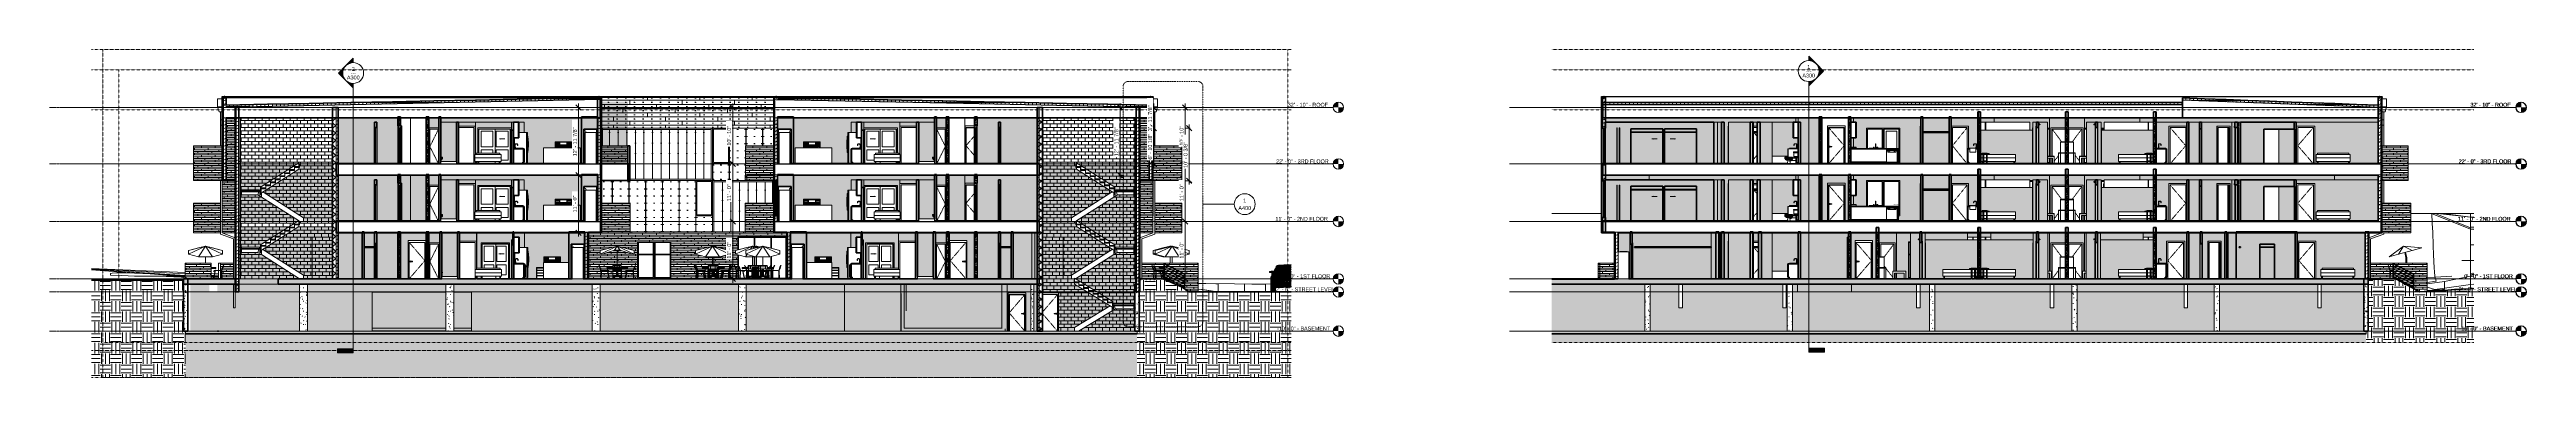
# Model space of a CAD drawing. Header units: inches. Extents: x 9584 to 15274, y -226 to 527.
import ezdxf

# ---------------------------------------------------------------- set-up
doc = ezdxf.new("R2010")
doc.units = ezdxf.units.IN
doc.header["$MEASUREMENT"] = 0
for name, pattern in [('Aligning Line 1_8_', [0.25, 0.125, -0.125]), ('Dash 1_16_', [0.125, 0.0625, -0.0625]), ('Dash Dot 3_16_', [0.3125, 0.1875, -0.0625, 0, -0.0625]), ('Grid Line 1_2_', [0.875, 0.5, -0.125, 0.125, -0.125])]:
    doc.linetypes.add(name, pattern=pattern)
for name, color, linetype, lineweight in [('0-1', 7, 'Continuous', 5), ('0-2', 7, 'Continuous', 9), ('0-3', 165, 'Continuous', 5), ('0-4', 252, 'Continuous', 9), ('0-5', 250, 'Continuous', 13), ('0-6', 90, 'Continuous', 5), ('A-ANNO-DIMS', 211, 'Continuous', 9), ('A-ANNO-DIMS-96', 211, 'Continuous', 9), ('A-ANNO-SYMB', 150, 'Continuous', 9), ('A-ANNO-SYMB-1', 150, 'Dash Dot 3_16_', 9), ('A-AREA-PATT-2', 254, 'Continuous', 9), ('A-AREA-PATT-4', 41, 'Continuous', 9), ('A-CLNG', 13, 'Continuous', 13), ('A-CLNG-1', 13, 'Continuous', 50), ('A-CLNG-PATT-1', 13, 'Continuous', 9), ('A-DETL-GENF', 92, 'Continuous', 9), ('A-DETL-GENF-1', 92, 'Continuous', 13), ('A-DETL-GENF-2', 7, 'Continuous', 9), ('A-DOOR', 31, 'Continuous', 13), ('A-DOOR-1', 7, 'Continuous', 9), ('A-DOOR-2', 7, 'Dash 1_16_', 9), ('A-DOOR-3', 50, 'Continuous', 20), ('A-DOOR-4', 31, 'Continuous', 9), ('A-DOOR-5', 250, 'Continuous', 13), ('A-DOOR-6', 10, 'Continuous', 50), ('A-DOOR-FRAM', 31, 'Continuous', 9), ('A-DOOR-FRAM-1', 7, 'Continuous', 9), ('A-DOOR-FRAM-2', 50, 'Continuous', 20), ('A-FLOR', 192, 'Continuous', 13), ('A-FLOR-1', 192, 'Continuous', 50), ('A-FLOR-HRAL', 11, 'Continuous', 9), ('A-FLOR-LEVL', 51, 'Continuous', 9), ('A-FLOR-LEVL-1', 51, 'Grid Line 1_2_', 9), ('A-FLOR-LEVL-2', 147, 'Continuous', 9), ('A-FLOR-MCUT', 51, 'Continuous', 13), ('A-FLOR-PATT-1', 8, 'Continuous', 9), ('A-GENM', 5, 'Continuous', 9), ('A-GENM-1', 10, 'Continuous', 50), ('A-GENM-2', 7, 'Continuous', 9), ('A-GENM-3', 5, 'Continuous', 50), ('A-GLAZ-CURT', 52, 'Continuous', 9), ('A-GLAZ-CWMG', 51, 'Continuous', 9), ('A-ROOF', 132, 'Continuous', 13), ('A-ROOF-1', 132, 'Continuous', 50), ('A-ROOF-PATT-1', 132, 'Continuous', 9), ('A-WALL', 113, 'Continuous', 13), ('A-WALL-1', 250, 'Continuous', 13), ('A-WALL-2', 10, 'Continuous', 50), ('A-WALL-3', 113, 'Continuous', 50), ('A-WALL-PATT-1', 253, 'Continuous', 9), ('A-WALL-PATT-2', 7, 'Continuous', 9), ('A-WALL-PATT-3', 55, 'Continuous', 9), ('A-WALL-PATT-4', 252, 'Continuous', 9), ('A-WALL-PATT-5', 111, 'Continuous', 9), ('C-BLDG-PADS-1', 253, 'Continuous', 9), ('C-BLDG-PADS-2', 250, 'Continuous', 13), ('C-TOPO', 7, 'Continuous', 9), ('C-TOPO-1', 10, 'Continuous', 50), ('E-LITE-EQPM-1', 7, 'Continuous', 9), ('G-ANNO-SYMB', 111, 'Aligning Line 1_8_', 9), ('G-ANNO-SYMB-1', 147, 'Aligning Line 1_8_', 9), ('G-ANNO-SYMB-2', 111, 'Continuous', 9), ('G-IMPT', 8, 'Continuous', 9), ('I-FURN', 30, 'Continuous', 9), ('I-FURN-1', 7, 'Continuous', 9), ('I-WALL-1', 10, 'Continuous', 50), ('I-WALL-2', 250, 'Continuous', 13), ('L-SITE', 91, 'Continuous', 9), ('M-EQPM-1', 7, 'Continuous', 9), ('P-SANR-FIXT-1', 7, 'Continuous', 9), ('Q-CASE-1', 10, 'Continuous', 50), ('Q-CASE-2', 7, 'Continuous', 9), ('Q-SPCQ-1', 7, 'Continuous', 9), ('S-COLS', 52, 'Continuous', 9), ('S-FNDN-1', 32, 'Continuous', 50), ('S-STRS-1', 7, 'Continuous', 9)]:
    doc.layers.add(name, color=color, linetype=linetype, lineweight=lineweight)
for name, color, linetype, lineweight, transparency in [('A-AREA-PATT-1', 7, 'Continuous', 9, 1), ('A-AREA-PATT-3', 254, 'Continuous', 9, 1), ('A-AREA-PATT-5', 41, 'Continuous', 9, 1)]:
    doc.layers.add(name, color=color, linetype=linetype, lineweight=lineweight, transparency=transparency)
doc.styles.add('Arial', font='arial.ttf', dxfattribs={"height": 9})
doc.styles.add('Century Gothic', font='ufonts.com_century-gothic.ttf', dxfattribs={"height": 9})
doc.dimstyles.new('OD__1_8__Tol__', dxfattribs={"dimscale": 12, "dimtxt": 9.397514, "dimasz": 1, "dimexe": 0.75, "dimexo": 0.5, "dimgap": 0.125, "dimtad": 1, "dimdec": 3, "dimrnd": 0.125, "dimzin": 3, "dimdsep": 46, "dimlunit": 4, "dimtxsty": 'Century Gothic', "dimblk1": 'OBLIQUE', "dimblk2": 'OBLIQUE', "dimsah": 1, "dimcen": 0.09, "dimdle": 0.75, "dimazin": 0, "dimtfac": 1, "dimtdec": 4, "dimtix": 1, "dimtmove": 0, "dimatfit": 3, "dimfxl": 1, "dimtvp": 1, "dimtfill": 1, "dimfrac": 2, "dimtolj": 1, "dimtzin": 0, "dimarcsym": 2})
pattern_1 = [(216.87, (11002.345, 87.994), (47.980943, 31.987086), [7.997, -71.971]), (206.565, (11011.941, 83.196), (-15.993714, -15.994133), [17.881, -17.881]), (198.435, (11011.941, 75.199), (-31.98674, -15.99388), [10.115, -40.461])]
pattern_2 = [(0, (10995.947, 72), (24, 24), [24, -24]), (0, (10995.947, 81), (24, 24), [24, -24]), (0, (10995.947, 90), (24, 24), [24, -24]), (90, (10998.947, 93), (-24, 24), [24, -24]), (90, (11007.947, 93), (-24, 24), [24, -24]), (90, (11016.947, 93), (-24, 24), [24, -24])]
pattern_3 = [(50, (10995.947, 72), (27.5427, -2.4099), [2.88, -31.68]), (355, (10995.947, 72), (-5.32784, 28.8843), [2.304, -25.344]), (100.451, (10998.243, 71.8), (22.2153, 26.4739), [2.448, -26.924]), (46.184, (10995.947, 79.68), (40.9819, -6.3564), [4.32, -47.52]), (96.636, (10999.363, 79.15), (35.8907, 37.4062), [3.671, -40.386]), (351.184, (10995.947, 79.68), (35.891, 37.4062), [3.456, -38.016]), (21, (10999.787, 77.76), (22.92104, -15.46073), [2.88, -31.68]), (326, (10999.787, 77.76), (9.3435, 27.84574), [2.304, -25.344]), (71.451, (11001.697, 76.472), (32.2648, 12.3844), [2.448, -26.924]), (37.5, (10995.947, 72), (0.466855, 12.78271), [1.267, -23.77, 1.267, -24.461, -25.44]), (37.5, (10995.947, 72), (0.466855, 12.78271), [-50.765, 1.267, -24.173]), (7.5, (10995.947, 72), (10.10159, 15.14509), [1.267, -13.402, 1.267, -23.194, -9.696]), (7.5, (10995.947, 72), (10.10159, 15.14509), [-39.13, 1.267, -8.429]), (327.5, (10987.384, 72), (20.49916, -0.86578), [1.267, -8.333, 1.267, -28.685, -39.744]), (327.5, (10987.384, 72), (20.49916, -0.86578), [-39.552, 1.267, -38.477]), (317.5, (10983.544, 72), (22.39478, 3.8443), [1.267, -11.213, 1.267, -18.624, -28.224]), (317.5, (10983.544, 72), (22.39478, 3.8443), [-32.371, 1.267, -26.957])]
pattern_4 = [(0, (10995.947, 72), (30.72, 7.68), [1.267, -21.773, 1.267, -21.773, -122.88]), (0, (10995.947, 72), (30.72, 7.68), [-46.08, 1.267, -44.813, 1.267, -21.773, -53.76]), (0, (10995.947, 72), (30.72, 7.68), [-115.2, 1.267, -14.093, 1.267, -37.133]), (120, (11007.467, 75.84), (-22.011075, 22.7643), [1.267, -21.773, 1.267, -21.773, -122.88]), (120, (11007.467, 75.84), (-22.011075, 22.7643), [-46.08, 1.267, -44.813, 1.267, -21.773, -53.76]), (120, (11007.467, 75.84), (-22.011075, 22.7643), [-115.2, 1.267, -14.093, 1.267, -37.133]), (240, (11011.307, 91.2), (-8.708925, -30.4443), [1.267, -21.773, 1.267, -21.773, -122.88]), (240, (11011.307, 91.2), (-8.708925, -30.4443), [-46.08, 1.267, -44.813, 1.267, -21.773, -53.76]), (240, (11011.307, 91.2), (-8.708925, -30.4443), [-115.2, 1.267, -14.093, 1.267, -37.133])]
pattern_5 = [(161.57, (10996.427, 72.48), (-3.8399538, -1.54e-05), [0, -27.322, 3.034, 0]), (18.43, (10995.467, 72.48), (-3.8399538, 1.54e-05), [0, -27.322, 3.034, 0]), (108.43, (10996.427, 72.48), (1.919622, -9.6005246), [9.106, -21.25]), (71.57, (10995.467, 72.48), (1.919622, 9.6005246), [9.106, -21.25])]
pattern_6 = [(45, (10995.947, 72), (-8.48528, 8.48528), []), (135, (10995.947, 72), (-8.48528, -8.48528), [])]
pattern_7 = [(45, (10995.947, 72), (-6.36396, 6.36396), [])]
pattern_8 = [(0, (10995.947, 72), (0, 4.798), []), (315, (10995.947, 72), (4.798427, 0), [6.786, -6.786]), (45, (10995.947, 72), (4.798427, 0), [6.786, -6.786])]
pattern_9 = [(0, (12114.152, 132.8), (0, 4), []), (90, (12114.152, 132.8), (-8, 8), [4, -28]), (90, (12130.152, 136.8), (-8, 8), [4, -28])]
pattern_10 = [(0, (10995.947, 72), (0, 9), []), (90, (10995.947, 72), (-9, 6e-16), [])]
pattern_11 = [(0, (11183.514, 264.8), (0, 4), []), (90, (11183.514, 264.8), (-8, 8), [4, -28]), (90, (11199.514, 268.8), (-8, 8), [4, -28])]
pattern_12 = [(45, (10995.947, 72), (-9.50352, 9.50352), []), (45, (10995.947, 86.4), (-9.50352, 9.50352), [])]
pattern_13 = [(0, (9897.389, 0.8), (0, 4), []), (90, (9897.389, 0.8), (-8, 8), [4, -28]), (90, (9913.389, 4.8), (-8, 8), [4, -28])]
pattern_14 = [(0, (12220.589, 0.8), (0, 4), []), (90, (12220.589, 0.8), (-8, 8), [4, -28]), (90, (12236.589, 4.8), (-8, 8), [4, -28])]
pattern_15 = [(0, (9984.627, 132.8), (0, 4), []), (90, (9984.627, 132.8), (-8, 8), [4, -28]), (90, (10000.627, 136.8), (-8, 8), [4, -28])]
pattern_16 = [(0, (3257.106, 59.024), (30.72, 7.68), [1.267, -21.773, 1.267, -21.773, -122.88]), (0, (3257.106, 59.024), (30.72, 7.68), [-46.08, 1.267, -44.813, 1.267, -21.773, -53.76]), (0, (3257.106, 59.024), (30.72, 7.68), [-115.2, 1.267, -14.093, 1.267, -37.133]), (120, (3268.626, 62.864), (-22.011075, 22.7643), [1.267, -21.773, 1.267, -21.773, -122.88]), (120, (3268.626, 62.864), (-22.011075, 22.7643), [-46.08, 1.267, -44.813, 1.267, -21.773, -53.76]), (120, (3268.626, 62.864), (-22.011075, 22.7643), [-115.2, 1.267, -14.093, 1.267, -37.133]), (240, (3272.466, 78.224), (-8.708925, -30.4443), [1.267, -21.773, 1.267, -21.773, -122.88]), (240, (3272.466, 78.224), (-8.708925, -30.4443), [-46.08, 1.267, -44.813, 1.267, -21.773, -53.76]), (240, (3272.466, 78.224), (-8.708925, -30.4443), [-115.2, 1.267, -14.093, 1.267, -37.133])]
pattern_17 = [(216.87, (3263.504, 75.018), (47.980943, 31.987086), [7.997, -71.971]), (206.565, (3273.1, 70.22), (-15.993714, -15.994133), [17.881, -17.881]), (198.435, (3273.1, 62.223), (-31.98674, -15.99388), [10.115, -40.461])]
pattern_18 = [(0, (3257.106, 59.024), (24, 24), [24, -24]), (0, (3257.106, 68.024), (24, 24), [24, -24]), (0, (3257.106, 77.024), (24, 24), [24, -24]), (90, (3260.106, 80.024), (-24, 24), [24, -24]), (90, (3269.106, 80.024), (-24, 24), [24, -24]), (90, (3278.106, 80.024), (-24, 24), [24, -24])]
pattern_19 = [(161.57, (3257.586, 59.504), (-3.8399538, -1.54e-05), [0, -27.322, 3.034, 0]), (18.43, (3256.626, 59.504), (-3.8399538, 1.54e-05), [0, -27.322, 3.034, 0]), (108.43, (3257.586, 59.504), (1.919622, -9.6005246), [9.106, -21.25]), (71.57, (3256.626, 59.504), (1.919622, 9.6005246), [9.106, -21.25])]
pattern_20 = [(0, (14338.271, 59.024), (30.72, 7.68), [1.267, -21.773, 1.267, -21.773, -122.88]), (0, (14338.271, 59.024), (30.72, 7.68), [-46.08, 1.267, -44.813, 1.267, -21.773, -53.76]), (0, (14338.271, 59.024), (30.72, 7.68), [-115.2, 1.267, -14.093, 1.267, -37.133]), (120, (14349.791, 62.864), (-22.011075, 22.7643), [1.267, -21.773, 1.267, -21.773, -122.88]), (120, (14349.791, 62.864), (-22.011075, 22.7643), [-46.08, 1.267, -44.813, 1.267, -21.773, -53.76]), (120, (14349.791, 62.864), (-22.011075, 22.7643), [-115.2, 1.267, -14.093, 1.267, -37.133]), (240, (14353.631, 78.224), (-8.708925, -30.4443), [1.267, -21.773, 1.267, -21.773, -122.88]), (240, (14353.631, 78.224), (-8.708925, -30.4443), [-46.08, 1.267, -44.813, 1.267, -21.773, -53.76]), (240, (14353.631, 78.224), (-8.708925, -30.4443), [-115.2, 1.267, -14.093, 1.267, -37.133])]
pattern_21 = [(50, (14338.271, 59.024), (27.5427, -2.40992), [2.88, -31.68]), (355, (14338.27, 59.024), (-5.32784, 28.88427), [2.304, -25.344]), (100.451, (14340.567, 58.823), (22.2153, 26.47393), [2.448, -26.924]), (46.184, (14338.27, 66.704), (40.9819, -6.3564), [4.32, -47.52]), (96.636, (14341.687, 66.175), (35.8907, 37.4062), [3.671, -40.386]), (351.184, (14338.27, 66.704), (35.891, 37.4062), [3.456, -38.016]), (21, (14342.111, 64.784), (22.92104, -15.46073), [2.88, -31.68]), (326, (14342.11, 64.784), (9.34353, 27.84574), [2.304, -25.344]), (71.451, (14344.02, 63.496), (32.26477, 12.3844), [2.448, -26.924]), (37.5, (14338.271, 59.024), (0.466855, 12.78271), [1.267, -23.77, 1.267, -24.461, -25.44]), (37.5, (14338.271, 59.024), (0.466855, 12.78271), [-50.765, 1.267, -24.173]), (7.5, (14338.271, 59.024), (10.10159, 15.14509), [1.267, -13.402, 1.267, -23.194, -9.696]), (7.5, (14338.271, 59.024), (10.10159, 15.14509), [-39.13, 1.267, -8.429]), (327.5, (14329.708, 59.024), (20.49916, -0.86578), [1.267, -8.333, 1.267, -28.685, -39.744]), (327.5, (14329.708, 59.024), (20.49916, -0.86578), [-39.552, 1.267, -38.477]), (317.5, (14325.868, 59.024), (22.39478, 3.8443), [1.267, -11.213, 1.267, -18.624, -28.224]), (317.5, (14325.868, 59.024), (22.39478, 3.8443), [-32.371, 1.267, -26.957])]
pattern_22 = [(0, (14338.2713, 59.024), (0, 4.798), []), (315, (14338.2713, 59.024), (4.798427, 0), [6.786, -6.786]), (45, (14338.2713, 59.024), (4.798427, 0), [6.786, -6.786])]
pattern_23 = [(216.87, (14344.6693, 75.018), (47.980943, 31.987086), [7.997, -71.971]), (206.565, (14354.265, 70.22), (-15.993714, -15.994133), [17.881, -17.881]), (198.435, (14354.2653, 62.223), (-31.98674, -15.99388), [10.115, -40.461])]
pattern_24 = [(0, (14338.271, 59.024), (0, 9), []), (90, (14338.271, 59.024), (-9, 6e-16), [])]
pattern_25 = [(135, (3257.106, 59.024), (-4.24264, -4.24264), [])]
pattern_26 = [(0, (15043.8893, 0.8), (0, 4), []), (90, (15043.889, 0.8), (-8, 8), [4, -28]), (90, (15059.889, 4.8), (-8, 8), [4, -28])]
pattern_27 = [(0, (13143.0893, 0.8), (0, 4), []), (90, (13143.089, 0.8), (-8, 8), [4, -28]), (90, (13159.089, 4.8), (-8, 8), [4, -28])]

# ---------------------------------------------------------------- blocks, each defined once
blk = doc.blocks.new('Studio Light - 120V-1360589-BUILDING SECTION - EAST_WEST - LOOKING NORTH')
at = {"layer": 'E-LITE-EQPM-1'}
for start, end in [(216.8805, 240.1512), (119.8488, 142.2769)]:
    blk.add_arc((12086, 186), 12, start, end, dxfattribs=at)
blk = doc.blocks.new('Studio Light - 120V-V5-BUILDING SECTION - EAST_WEST - LOOKING NORTH')
at = {"layer": 'E-LITE-EQPM-1'}
for start, end in [(119.8488, 143.1195), (216.8805, 240.1512)]:
    blk.add_arc((12086, 318), 12, start, end, dxfattribs=at)
blk = doc.blocks.new('Level - Level Head - Circle-V97-BUILDING SECTION - EAST_WEST - LOOKING NORTH')
at = {"layer": 'A-FLOR-LEVL'}
h = blk.add_hatch(color=256, dxfattribs=at)
edge = h.paths.add_edge_path(flags=0)
edge.add_line((12544.6, 0), (12532.6, 0))
edge.add_arc((12544.6, 0), 12, 90, 180, ccw=False)
edge.add_line((12544.6, 12), (12544.6, 0))
h = blk.add_hatch(color=256, dxfattribs=at)
edge = h.paths.add_edge_path(flags=0)
edge.add_line((12544.6, -12), (12544.6, 0))
edge.add_line((12544.6, 0), (12556.6, 0))
edge.add_arc((12544.6, 0), 12, 270, 360, ccw=False)
at = {"layer": 'A-FLOR-LEVL-2'}
blk.add_circle((12544.6, 0), 12, dxfattribs=at)
blk = doc.blocks.new('CTR - 2nd Phase_rvt-1-BUILDING SECTION - EAST_WEST - LOOKING NORTH')
at = {"layer": 'A-FLOR-LEVL-1'}
for p, q in [((9583.6, 394), (12532.6, 394)), ((9583.6, 264), (12532.6, 264)), ((9583.6, 132), (12532.6, 132)), ((9583.6, 0), (12532.6, 0)), ((9583.6, -30), (12532.6, -30)), ((9583.6, -120), (12532.6, -120))]:
    blk.add_line(p, q, dxfattribs=at)
at = {"layer": 'G-ANNO-SYMB-1'}
for p, q in [((12435.9, 527), (9680.3, 527)), ((12435.9, 388.6), (9680.3, 388.6)), ((9680.3, -164.4), (12435.9, -164.4)), ((9680.3, -226.4), (12435.9, -226.4))]:
    blk.add_line(p, q, dxfattribs=at)
at = {"layer": '0-2'}
for name in ['Studio Light - 120V-V5-BUILDING SECTION - EAST_WEST - LOOKING NORTH', 'Studio Light - 120V-1360589-BUILDING SECTION - EAST_WEST - LOOKING NORTH']:
    blk.add_blockref(name, (0, 0), dxfattribs=at)
at = {"layer": '0-3'}
for p in [(0, 394), (0, 264), (0, 132), (0, 0), (0, -30), (0, -120)]:
    blk.add_blockref('Level - Level Head - Circle-V97-BUILDING SECTION - EAST_WEST - LOOKING NORTH', p, dxfattribs=at)
at = {"layer": 'A-FLOR-LEVL', "char_height": 9, "attachment_point": 1, "style": 'Century Gothic'}
for s, insert, width in [('32\' - 10" - ROOF', (12428.2, 404.6), 112.716), ('22\' - 0" - 3RD FLOOR', (12401.5, 274.6), 145.137), ('11\' - 0" - 2ND FLOOR', (12399.7, 142.6), 147.258), ('0\' - 0" - 1ST FLOOR', (12414, 10.6), 129.987), ('-2\' - 6" - STREET LEVEL', (12397.2, -19.4), 150.288), ('-10\' - 0" - BASEMENT', (12403.5, -109.4), 142.713)]:
    blk.add_mtext(s, dxfattribs=dict(at, insert=insert, width=width))
blk = doc.blocks.new('FOLDING_SLIDING CLOSET - 60_ x 80_-1494136-BUILDING SECTION - EAST_WEST - LOOKING NORTH')
at = {"layer": 'A-DETL-GENF-1'}
blk.add_hatch(color=256, dxfattribs=at).paths.add_polyline_path([(10619.1, 57), (10619.1, 58.1), (10616.1, 57.5)], flags=0)
at = {"layer": 'A-DETL-GENF-2'}
for p, q in [((10619.1, 58.1), (10616.1, 57.5)), ((10628.1, 57.5), (10616.1, 57.5)), ((10616.1, 57.5), (10619.1, 57)), ((10619.1, 57), (10619.1, 58.1))]:
    blk.add_line(p, q, dxfattribs=at)
at = {"layer": 'A-DOOR-1'}
for p, q in [((10640.4, 82.8), (10574.9, 82.8)), ((10574.9, 82.8), (10574.9, 25)), ((10577.4, 25), (10577.4, 80.3)), ((10577.4, 80.3), (10637.9, 80.3)), ((10577.6, 80), (10577.6, 25)), ((10608.6, 80), (10577.6, 80)), ((10582.4, 75.3), (10603.9, 75.3)), ((10582.4, 39.8), (10582.4, 75.3)), ((10603.9, 75.3), (10603.9, 39.8)), ((10608.6, 25), (10608.6, 80)), ((10611.4, 75.3), (10632.9, 75.3)), ((10611.4, 39.8), (10611.4, 75.3)), ((10632.9, 75.3), (10632.9, 39.8)), ((10637.9, 0), (10637.9, 80.3)), ((10640.4, 0), (10640.4, 82.8)), ((10574.9, 6), (10574.9, 0)), ((10577.4, 0), (10577.4, 6)), ((10577.6, 6), (10577.6, 0)), ((10603.9, 39.8), (10582.4, 39.8)), ((10582.4, 32.3), (10603.9, 32.3)), ((10582.4, 25), (10582.4, 32.3)), ((10603.9, 32.3), (10603.9, 25)), ((10608.6, 0), (10608.6, 6)), ((10632.9, 39.8), (10611.4, 39.8)), ((10611.4, 32.3), (10632.9, 32.3)), ((10611.4, 25), (10611.4, 32.3)), ((10632.9, 9.1), (10621.7, 9.1)), ((10632.9, 32.3), (10632.9, 9.1))]:
    blk.add_line(p, q, dxfattribs=at)
at = {"layer": 'A-DOOR-FRAM-1'}
for p, q in [((10577.6, 25), (10577.6, 80)), ((10577.6, 80), (10637.6, 80)), ((10637.6, 0), (10637.6, 80)), ((10577.6, 0), (10577.6, 6))]:
    blk.add_line(p, q, dxfattribs=at)
blk = doc.blocks.new('Interior_barn_door_18732 - Interior_barn_door_18732-1656080-BUILDING SECTION - EAST_WEST - LOOKING NORTH')
at = {"layer": 'A-DOOR-FRAM-1'}
for p, q in [((10564.7, 87), (10525.7, 87)), ((10525.7, 84), (10561.7, 84)), ((10561.7, 84), (10561.7, 22)), ((10564.7, 25), (10564.7, 87)), ((10561.7, 6), (10561.7, 0))]:
    blk.add_line(p, q, dxfattribs=at)
blk = doc.blocks.new('Refrigerator_-_Side-by-Side_6047 - 36_ X 30_-345559-BUILDING SECTION - EAST_WEST - LOOKING NORTH')
at = {"layer": 'Q-SPCQ-1'}
for p, q in [((10652.4, 60), (10652.4, 36.5)), ((10680.2, 72), (10662.4, 72)), ((10680.2, 0), (10680.2, 72)), ((10680.4, 2.9), (10680.4, 72)), ((10680.4, 72), (10682.4, 72)), ((10682.4, 72), (10682.4, 2.9)), ((10683.3, 64), (10682.4, 64)), ((10682.4, 63.8), (10683.1, 63.8)), ((10683.1, 63.8), (10684.2, 48.3)), ((10684.4, 48.3), (10683.3, 64)), ((10652.4, 36), (10652.4, 34.5)), ((10681.4, 2.9), (10680.4, 2.9)), ((10680.4, 2.9), (10680.4, 0.4)), ((10680.4, 2.9), (10682.4, 2.9)), ((10680.4, 0.4), (10681.4, 0.4)), ((10681.4, 0.4), (10681.4, 2.9)), ((10683.1, 26.5), (10682.4, 26.5)), ((10682.4, 26.2), (10683.3, 26.2)), ((10684.2, 41.9), (10683.1, 26.5)), ((10683.3, 26.2), (10684.4, 41.9)), ((10684.2, 48.3), (10684.2, 41.9)), ((10684.4, 41.9), (10684.4, 48.3))]:
    blk.add_line(p, q, dxfattribs=at)
blk = doc.blocks.new('OD_CW_Base Cabinet - OD_CW_Base Cabinet-1952712-BUILDING SECTION - EAST_WEST - LOOKING NORTH')
at = {"layer": 'Q-CASE-1'}
for p, q in [((10673.4, 34.5), (10650.4, 34.5)), ((10650.4, 34.5), (10650.4, 0)), ((10650.4, 0), (10671.4, 0)), ((10671.4, 0), (10671.4, 4)), ((10671.4, 4), (10673.4, 4)), ((10674.4, 34.5), (10673.4, 34.5)), ((10673.4, 34.5), (10673.4, 4)), ((10673.4, 4), (10673.4, 34.5)), ((10673.4, 4), (10674.4, 4)), ((10674.4, 4), (10674.4, 34.5))]:
    blk.add_line(p, q, dxfattribs=at)
blk = doc.blocks.new('Sink Kitchen-Single - 30_ x 21_-1372827-BUILDING SECTION - EAST_WEST - LOOKING NORTH')
at = {"layer": 'P-SANR-FIXT-1'}
for p, q in [((10651.5, 36.5), (10672.5, 36.5)), ((10651.5, 36), (10651.5, 36.5)), ((10672.5, 36), (10651.5, 36)), ((10652.8, 39), (10652.8, 36.5)), ((10652.8, 39), (10652.8, 36.5)), ((10652.8, 39), (10652.8, 39)), ((10652.8, 39), (10653.8, 39)), ((10653.4, 43.9), (10653.4, 39)), ((10653.8, 39), (10654.8, 39)), ((10654.2, 39), (10654.2, 43.9)), ((10654.8, 36.5), (10654.8, 39)), ((10654.8, 36.5), (10654.8, 39)), ((10654.8, 39), (10654.8, 39)), ((10655.8, 36), (10655.8, 34.5)), ((10657.2, 46.7), (10656.3, 46.7)), ((10656.3, 46), (10657.2, 46)), ((10659.3, 43.9), (10659.3, 42.5)), ((10660, 42.5), (10659.3, 42.5)), ((10660, 42.5), (10660, 43.9)), ((10671.3, 34.5), (10671.3, 36)), ((10672.5, 36.5), (10672.5, 36))]:
    blk.add_line(p, q, dxfattribs=at)
at = {"layer": 'P-SANR-FIXT-1', "flags": 128}
for points in [[(10656.3, 46.7), (10656.2, 46.7), (10656.1, 46.7), (10655.9, 46.7), (10655.8, 46.7), (10655.7, 46.7), (10655.6, 46.7), (10655.5, 46.6), (10655.4, 46.6), (10655.3, 46.6), (10655.2, 46.5), (10655.1, 46.5), (10655, 46.4), (10654.9, 46.4), (10654.8, 46.3), (10654.7, 46.2), (10654.6, 46.2), (10654.5, 46.1), (10654.4, 46), (10654.3, 46), (10654.2, 45.9), (10654.1, 45.8), (10654.1, 45.7), (10654, 45.6), (10653.9, 45.5), (10653.9, 45.4), (10653.8, 45.3), (10653.8, 45.2), (10653.7, 45.1), (10653.7, 45), (10653.6, 44.9), (10653.6, 44.8), (10653.5, 44.7), (10653.5, 44.6), (10653.5, 44.5), (10653.5, 44.4), (10653.4, 44.2), (10653.4, 44.1), (10653.4, 44), (10653.4, 43.9), (10653.4, 43.9)], [(10654.2, 43.9), (10654.2, 44), (10654.2, 44), (10654.2, 44.1), (10654.2, 44.2), (10654.2, 44.3), (10654.2, 44.4), (10654.2, 44.5), (10654.3, 44.5), (10654.3, 44.6), (10654.3, 44.7), (10654.4, 44.8), (10654.4, 44.9), (10654.4, 44.9), (10654.5, 45), (10654.5, 45.1), (10654.6, 45.1), (10654.6, 45.2), (10654.7, 45.3), (10654.7, 45.3), (10654.8, 45.4), (10654.9, 45.5), (10654.9, 45.5), (10655, 45.6), (10655.1, 45.6), (10655.1, 45.7), (10655.2, 45.7), (10655.3, 45.7), (10655.4, 45.8), (10655.4, 45.8), (10655.5, 45.9), (10655.6, 45.9), (10655.7, 45.9), (10655.8, 45.9), (10655.8, 46), (10655.9, 46), (10656, 46), (10656.1, 46), (10656.2, 46), (10656.3, 46), (10656.3, 46)], [(10660, 43.9), (10660, 44), (10660, 44.1), (10660, 44.2), (10660, 44.3), (10660, 44.4), (10660, 44.6), (10659.9, 44.7), (10659.9, 44.8), (10659.9, 44.9), (10659.8, 45), (10659.8, 45.1), (10659.7, 45.2), (10659.7, 45.3), (10659.6, 45.4), (10659.5, 45.5), (10659.5, 45.6), (10659.4, 45.7), (10659.3, 45.8), (10659.2, 45.9), (10659.2, 45.9), (10659.1, 46), (10659, 46.1), (10658.9, 46.2), (10658.8, 46.2), (10658.7, 46.3), (10658.6, 46.4), (10658.5, 46.4), (10658.4, 46.5), (10658.3, 46.5), (10658.2, 46.6), (10658.1, 46.6), (10658, 46.6), (10657.9, 46.7), (10657.8, 46.7), (10657.7, 46.7), (10657.5, 46.7), (10657.4, 46.7), (10657.3, 46.7), (10657.2, 46.7), (10657.2, 46.7)], [(10657.2, 46), (10657.2, 46), (10657.3, 46), (10657.4, 46), (10657.5, 46), (10657.6, 46), (10657.7, 45.9), (10657.8, 45.9), (10657.8, 45.9), (10657.9, 45.9), (10658, 45.8), (10658.1, 45.8), (10658.1, 45.8), (10658.2, 45.7), (10658.3, 45.7), (10658.4, 45.6), (10658.4, 45.6), (10658.5, 45.5), (10658.6, 45.5), (10658.6, 45.4), (10658.7, 45.4), (10658.7, 45.3), (10658.8, 45.2), (10658.9, 45.2), (10658.9, 45.1), (10659, 45), (10659, 45), (10659, 44.9), (10659.1, 44.8), (10659.1, 44.7), (10659.1, 44.6), (10659.2, 44.6), (10659.2, 44.5), (10659.2, 44.4), (10659.2, 44.3), (10659.3, 44.2), (10659.3, 44.2), (10659.3, 44.1), (10659.3, 44), (10659.3, 43.9), (10659.3, 43.9)]]:
    blk.add_lwpolyline(points, dxfattribs=at)
blk = doc.blocks.new('Dishwasher_15404 - 34_ counter-1372825-BUILDING SECTION - EAST_WEST - LOOKING NORTH')
at = {"layer": 'Q-SPCQ-1'}
for p, q in [((10675.7, 3.9), (10671.4, 3.9)), ((10671.4, 3.9), (10674.1, 3.9)), ((10674.4, 32.5), (10676.2, 32.5)), ((10674.4, 30.8), (10675.5, 30.8)), ((10676.2, 30.8), (10674.4, 30.8)), ((10675.5, 4.3), (10674.4, 4.3)), ((10674.4, 4.3), (10675.7, 4.3)), ((10675.2, 3.4), (10675.2, 3.6)), ((10675.2, 3.6), (10675.7, 3.6)), ((10675.7, 3.4), (10675.2, 3.4)), ((10675.2, 3), (10675.2, 3.2)), ((10675.2, 3.2), (10675.7, 3.2)), ((10675.7, 3), (10675.2, 3)), ((10675.2, 2.6), (10675.2, 2.8)), ((10675.2, 2.8), (10675.7, 2.8)), ((10675.7, 2.6), (10675.2, 2.6)), ((10675.2, 2.2), (10675.2, 2.4)), ((10675.2, 2.4), (10675.7, 2.4)), ((10675.7, 2.2), (10675.2, 2.2)), ((10675.2, 1.8), (10675.2, 2)), ((10675.2, 2), (10675.7, 2)), ((10675.7, 1.8), (10675.2, 1.8)), ((10675.2, 1.4), (10675.2, 1.6)), ((10675.2, 1.6), (10675.7, 1.6)), ((10675.7, 1.4), (10675.2, 1.4)), ((10675.2, 1), (10675.2, 1.2)), ((10675.2, 1.2), (10675.7, 1.2)), ((10675.7, 1), (10675.2, 1)), ((10675.2, 0.6), (10675.2, 0.8)), ((10675.2, 0.8), (10675.7, 0.8)), ((10675.7, 0.6), (10675.2, 0.6)), ((10675.7, 3.6), (10675.6, 3.6)), ((10675.6, 3.4), (10675.7, 3.4)), ((10675.7, 3.2), (10675.6, 3.2)), ((10675.6, 3), (10675.7, 3)), ((10675.7, 2.8), (10675.6, 2.8)), ((10675.6, 2.6), (10675.7, 2.6)), ((10675.7, 2.4), (10675.6, 2.4)), ((10675.6, 2.2), (10675.7, 2.2)), ((10675.7, 2), (10675.6, 2)), ((10675.6, 1.8), (10675.7, 1.8)), ((10675.7, 1.6), (10675.6, 1.6)), ((10675.6, 1.4), (10675.7, 1.4)), ((10675.7, 1.2), (10675.6, 1.2)), ((10675.6, 1), (10675.7, 1)), ((10675.7, 0.8), (10675.6, 0.8)), ((10675.7, 4.3), (10675.7, 30.8)), ((10675.7, 30.8), (10677.1, 30.8)), ((10675.7, 4.3), (10675.7, 30.8)), ((10677.1, 4.3), (10675.7, 4.3)), ((10675.7, 4.3), (10675.7, 3.9)), ((10675.7, 3.6), (10675.7, 3.9)), ((10675.7, 3.2), (10675.7, 3.4)), ((10675.7, 2.8), (10675.7, 3)), ((10675.7, 2.4), (10675.7, 2.6)), ((10675.7, 2), (10675.7, 2.2)), ((10675.7, 1.6), (10675.7, 1.8)), ((10675.7, 1.2), (10675.7, 1.4)), ((10675.7, 0.8), (10675.7, 1)), ((10675.7, 0), (10675.7, 0.6)), ((10676.2, 32.5), (10677.3, 32.5)), ((10677.1, 30.8), (10677.3, 30.8)), ((10677.3, 4.3), (10677.1, 4.3)), ((10677.3, 30.8), (10677.3, 32.5)), ((10677.5, 30.8), (10677.3, 30.8)), ((10677.3, 4.3), (10677.3, 30.8)), ((10677.3, 27.3), (10677.5, 27.3)), ((10677.5, 30.8), (10677.5, 28.1)), ((10677.8, 30.2), (10677.5, 30.2)), ((10677.5, 29.9), (10677.8, 29.9)), ((10677.8, 29.3), (10677.5, 29.3)), ((10677.5, 28.2), (10677.8, 28.2)), ((10677.5, 28.1), (10677.5, 27.3)), ((10677.8, 30.2), (10677.8, 29.9)), ((10677.8, 29.9), (10677.8, 29.3)), ((10677.8, 29.3), (10677.8, 28.2))]:
    blk.add_line(p, q, dxfattribs=at)
blk = doc.blocks.new('OD_CW_Upper Cabinet - OD_CW_Upper Cabinet-1952713-BUILDING SECTION - EAST_WEST - LOOKING NORTH')
at = {"layer": 'Q-CASE-1'}
for p, q in [((10661.4, 96), (10650.4, 96)), ((10650.4, 96), (10650.4, 60)), ((10650.4, 60), (10661.4, 60)), ((10662.4, 96), (10661.4, 96)), ((10661.4, 96), (10661.4, 60)), ((10661.4, 60), (10661.4, 96)), ((10661.4, 60), (10662.4, 60)), ((10662.4, 60), (10662.4, 96))]:
    blk.add_line(p, q, dxfattribs=at)
blk = doc.blocks.new('FOLDING_SLIDING CLOSET - 60_ x 80_-1372877-BUILDING SECTION - EAST_WEST - LOOKING NORTH')
at = {"layer": 'A-DETL-GENF-1'}
blk.add_hatch(color=256, dxfattribs=at).paths.add_polyline_path([(11479.7, 57), (11482.7, 57.5), (11479.7, 58.1)], flags=0)
at = {"layer": 'A-DETL-GENF-2'}
for p, q in [((11470.7, 57.5), (11482.7, 57.5)), ((11479.7, 58.1), (11482.7, 57.5)), ((11479.7, 57), (11479.7, 58.1)), ((11482.7, 57.5), (11479.7, 57))]:
    blk.add_line(p, q, dxfattribs=at)
at = {"layer": 'A-DOOR-1'}
for p, q in [((11458.4, 82.8), (11458.4, 0)), ((11523.9, 82.8), (11458.4, 82.8)), ((11460.9, 80.3), (11460.9, 0)), ((11460.9, 80.3), (11521.4, 80.3)), ((11465.9, 39.8), (11465.9, 75.3)), ((11465.9, 75.3), (11487.4, 75.3)), ((11487.4, 75.3), (11487.4, 39.8)), ((11521.2, 80), (11490.2, 80)), ((11490.2, 80), (11490.2, 25)), ((11494.9, 39.8), (11494.9, 75.3)), ((11494.9, 75.3), (11516.4, 75.3)), ((11516.4, 75.3), (11516.4, 39.8)), ((11521.2, 25), (11521.2, 80)), ((11521.4, 80.3), (11521.4, 25)), ((11523.9, 25), (11523.9, 82.8)), ((11487.4, 39.8), (11465.9, 39.8)), ((11465.9, 9.1), (11465.9, 32.3)), ((11465.9, 32.3), (11487.4, 32.3)), ((11477.1, 9.1), (11465.9, 9.1)), ((11487.4, 32.3), (11487.4, 25)), ((11490.2, 6), (11490.2, 0)), ((11516.4, 39.8), (11494.9, 39.8)), ((11494.9, 25), (11494.9, 32.3)), ((11494.9, 32.3), (11516.4, 32.3)), ((11516.4, 32.3), (11516.4, 25)), ((11521.2, 0), (11521.2, 6)), ((11521.4, 6), (11521.4, 0)), ((11523.9, 0), (11523.9, 6))]:
    blk.add_line(p, q, dxfattribs=at)
at = {"layer": 'A-DOOR-FRAM-1'}
for p, q in [((11461.2, 80), (11461.2, 0)), ((11461.2, 80), (11521.2, 80)), ((11521.2, 80), (11521.2, 25)), ((11521.2, 6), (11521.2, 0))]:
    blk.add_line(p, q, dxfattribs=at)
blk = doc.blocks.new('Interior_barn_door_18732 - Interior_barn_door_18732-1655839-BUILDING SECTION - EAST_WEST - LOOKING NORTH')
at = {"layer": 'A-DOOR-FRAM-1'}
for p, q in [((11573.1, 87), (11534.1, 87)), ((11534.1, 87), (11534.1, 25)), ((11537.1, 22), (11537.1, 84)), ((11537.1, 84), (11573.1, 84)), ((11537.1, 0), (11537.1, 6))]:
    blk.add_line(p, q, dxfattribs=at)
blk = doc.blocks.new('Refrigerator_-_Side-by-Side_6047 - 36_ X 30_-1372843-BUILDING SECTION - EAST_WEST - LOOKING NORTH')
at = {"layer": 'Q-SPCQ-1'}
for p, q in [((11415.5, 64), (11414.4, 48.3)), ((11414.6, 48.3), (11415.7, 63.8)), ((11416.4, 64), (11415.5, 64)), ((11415.7, 63.8), (11416.4, 63.8)), ((11416.4, 2.9), (11416.4, 72)), ((11416.4, 72), (11418.4, 72)), ((11418.4, 72), (11418.4, 2.9)), ((11418.6, 72), (11418.6, 0)), ((11436.4, 72), (11418.6, 72)), ((11446.4, 36.5), (11446.4, 60)), ((11414.4, 48.3), (11414.4, 41.9)), ((11414.4, 41.9), (11415.5, 26.2)), ((11414.6, 41.9), (11414.6, 48.3)), ((11415.7, 26.5), (11414.6, 41.9)), ((11415.5, 26.2), (11416.4, 26.2)), ((11416.4, 26.5), (11415.7, 26.5)), ((11416.4, 2.9), (11418.4, 2.9)), ((11417.4, 2.9), (11417.4, 0.4)), ((11418.4, 2.9), (11417.4, 2.9)), ((11417.4, 0.4), (11418.4, 0.4)), ((11418.4, 0.4), (11418.4, 2.9)), ((11446.4, 34.5), (11446.4, 36))]:
    blk.add_line(p, q, dxfattribs=at)
blk = doc.blocks.new('OD_CW_Base Cabinet - OD_CW_Base Cabinet-1952585-BUILDING SECTION - EAST_WEST - LOOKING NORTH')
at = {"layer": 'Q-CASE-1'}
for p, q in [((11424.4, 34.5), (11424.4, 4)), ((11425.4, 34.5), (11424.4, 34.5)), ((11424.4, 4), (11425.4, 4)), ((11425.4, 4), (11425.4, 34.5)), ((11425.4, 34.5), (11425.4, 4)), ((11448.4, 34.5), (11425.4, 34.5)), ((11425.4, 4), (11427.4, 4)), ((11427.4, 4), (11427.4, 0)), ((11427.4, 0), (11448.4, 0)), ((11448.4, 0), (11448.4, 34.5))]:
    blk.add_line(p, q, dxfattribs=at)
blk = doc.blocks.new('Sink Kitchen-Single - 30_ x 21_-366345-BUILDING SECTION - EAST_WEST - LOOKING NORTH')
at = {"layer": 'P-SANR-FIXT-1'}
for p, q in [((11426.2, 36.5), (11447.2, 36.5)), ((11426.2, 36), (11426.2, 36.5)), ((11447.2, 36), (11426.2, 36)), ((11427.5, 36), (11427.5, 34.5)), ((11438.7, 43.9), (11438.7, 42.5)), ((11439.5, 42.5), (11438.7, 42.5)), ((11439.5, 42.5), (11439.5, 43.9)), ((11442.5, 46.7), (11441.6, 46.7)), ((11441.6, 46), (11442.5, 46)), ((11443, 34.5), (11443, 36)), ((11444, 39), (11444, 36.5)), ((11444, 39), (11444, 36.5)), ((11444, 39), (11444, 39)), ((11444, 39), (11445, 39)), ((11444.6, 43.9), (11444.6, 39)), ((11445, 39), (11446, 39)), ((11445.4, 39), (11445.4, 43.9)), ((11446, 36.5), (11446, 39)), ((11446, 36.5), (11446, 39)), ((11446, 39), (11446, 39)), ((11447.2, 36.5), (11447.2, 36))]:
    blk.add_line(p, q, dxfattribs=at)
at = {"layer": 'P-SANR-FIXT-1', "flags": 128}
for points in [[(11441.6, 46.7), (11441.5, 46.7), (11441.4, 46.7), (11441.3, 46.7), (11441.2, 46.7), (11441, 46.7), (11440.9, 46.7), (11440.8, 46.6), (11440.7, 46.6), (11440.6, 46.6), (11440.5, 46.5), (11440.4, 46.5), (11440.3, 46.4), (11440.2, 46.4), (11440.1, 46.3), (11440, 46.2), (11439.9, 46.2), (11439.8, 46.1), (11439.7, 46), (11439.6, 46), (11439.6, 45.9), (11439.5, 45.8), (11439.4, 45.7), (11439.3, 45.6), (11439.3, 45.5), (11439.2, 45.4), (11439.1, 45.3), (11439.1, 45.2), (11439, 45.1), (11439, 45), (11438.9, 44.9), (11438.9, 44.8), (11438.9, 44.7), (11438.8, 44.6), (11438.8, 44.5), (11438.8, 44.4), (11438.8, 44.2), (11438.8, 44.1), (11438.7, 44), (11438.7, 43.9), (11438.7, 43.9)], [(11439.5, 43.9), (11439.5, 44), (11439.5, 44), (11439.5, 44.1), (11439.5, 44.2), (11439.5, 44.3), (11439.6, 44.4), (11439.6, 44.5), (11439.6, 44.5), (11439.6, 44.6), (11439.7, 44.7), (11439.7, 44.8), (11439.7, 44.9), (11439.8, 44.9), (11439.8, 45), (11439.9, 45.1), (11439.9, 45.1), (11440, 45.2), (11440, 45.3), (11440.1, 45.3), (11440.1, 45.4), (11440.2, 45.5), (11440.3, 45.5), (11440.3, 45.6), (11440.4, 45.6), (11440.5, 45.7), (11440.5, 45.7), (11440.6, 45.7), (11440.7, 45.8), (11440.8, 45.8), (11440.8, 45.9), (11440.9, 45.9), (11441, 45.9), (11441.1, 45.9), (11441.2, 46), (11441.3, 46), (11441.3, 46), (11441.4, 46), (11441.5, 46), (11441.6, 46), (11441.6, 46)], [(11445.4, 43.9), (11445.4, 44), (11445.4, 44.1), (11445.3, 44.2), (11445.3, 44.3), (11445.3, 44.4), (11445.3, 44.6), (11445.3, 44.7), (11445.2, 44.8), (11445.2, 44.9), (11445.1, 45), (11445.1, 45.1), (11445, 45.2), (11445, 45.3), (11444.9, 45.4), (11444.9, 45.5), (11444.8, 45.6), (11444.7, 45.7), (11444.7, 45.8), (11444.6, 45.9), (11444.5, 45.9), (11444.4, 46), (11444.3, 46.1), (11444.2, 46.2), (11444.1, 46.2), (11444, 46.3), (11443.9, 46.4), (11443.8, 46.4), (11443.7, 46.5), (11443.6, 46.5), (11443.5, 46.6), (11443.4, 46.6), (11443.3, 46.6), (11443.2, 46.7), (11443.1, 46.7), (11443, 46.7), (11442.9, 46.7), (11442.8, 46.7), (11442.6, 46.7), (11442.5, 46.7), (11442.5, 46.7)], [(11442.5, 46), (11442.6, 46), (11442.7, 46), (11442.7, 46), (11442.8, 46), (11442.9, 46), (11443, 45.9), (11443.1, 45.9), (11443.2, 45.9), (11443.2, 45.9), (11443.3, 45.8), (11443.4, 45.8), (11443.5, 45.8), (11443.5, 45.7), (11443.6, 45.7), (11443.7, 45.6), (11443.8, 45.6), (11443.8, 45.5), (11443.9, 45.5), (11444, 45.4), (11444, 45.4), (11444.1, 45.3), (11444.1, 45.2), (11444.2, 45.2), (11444.2, 45.1), (11444.3, 45), (11444.3, 45), (11444.4, 44.9), (11444.4, 44.8), (11444.4, 44.7), (11444.5, 44.6), (11444.5, 44.6), (11444.5, 44.5), (11444.5, 44.4), (11444.6, 44.3), (11444.6, 44.2), (11444.6, 44.2), (11444.6, 44.1), (11444.6, 44), (11444.6, 43.9), (11444.6, 43.9)]]:
    blk.add_lwpolyline(points, dxfattribs=at)
blk = doc.blocks.new('Dishwasher_15404 - 34_ counter-547918-BUILDING SECTION - EAST_WEST - LOOKING NORTH')
at = {"layer": 'Q-SPCQ-1'}
for p, q in [((11421.2, 30.2), (11421, 30.2)), ((11421, 29.9), (11421, 30.2)), ((11421, 29.3), (11421, 29.9)), ((11421, 29.9), (11421.2, 29.9)), ((11421, 28.2), (11421, 29.3)), ((11421.2, 29.3), (11421, 29.3)), ((11421, 28.2), (11421.2, 28.2)), ((11421.2, 28.1), (11421.2, 30.8)), ((11421.5, 30.8), (11421.2, 30.8)), ((11421.2, 27.3), (11421.2, 28.1)), ((11421.2, 27.3), (11421.5, 27.3)), ((11421.5, 32.5), (11421.5, 30.8)), ((11421.5, 32.5), (11422.6, 32.5)), ((11421.5, 30.8), (11421.5, 4.3)), ((11421.5, 30.8), (11421.7, 30.8)), ((11421.7, 4.3), (11421.5, 4.3)), ((11421.7, 30.8), (11423.1, 30.8)), ((11423.1, 4.3), (11421.7, 4.3)), ((11422.6, 32.5), (11424.4, 32.5)), ((11424.4, 30.8), (11422.6, 30.8)), ((11423.1, 30.8), (11423.1, 4.3)), ((11423.1, 30.8), (11423.1, 4.3)), ((11423.1, 4.3), (11424.4, 4.3)), ((11423.1, 3.9), (11423.1, 4.3)), ((11427.4, 3.9), (11423.1, 3.9)), ((11423.1, 3.9), (11423.1, 3.6)), ((11423.1, 3.6), (11423.1, 3.6)), ((11423.1, 3.6), (11423.6, 3.6)), ((11423.1, 3.4), (11423.1, 3.2)), ((11423.1, 3.4), (11423.1, 3.4)), ((11423.6, 3.4), (11423.1, 3.4)), ((11423.1, 3.2), (11423.1, 3.2)), ((11423.1, 3.2), (11423.6, 3.2)), ((11423.1, 3), (11423.1, 2.8)), ((11423.1, 3), (11423.1, 3)), ((11423.6, 3), (11423.1, 3)), ((11423.1, 2.8), (11423.1, 2.8)), ((11423.1, 2.8), (11423.6, 2.8)), ((11423.1, 2.6), (11423.1, 2.4)), ((11423.1, 2.6), (11423.1, 2.6)), ((11423.6, 2.6), (11423.1, 2.6)), ((11423.1, 2.4), (11423.1, 2.4)), ((11423.1, 2.4), (11423.6, 2.4)), ((11423.1, 2.2), (11423.1, 2)), ((11423.1, 2.2), (11423.1, 2.2)), ((11423.6, 2.2), (11423.1, 2.2)), ((11423.1, 2), (11423.1, 2)), ((11423.1, 2), (11423.6, 2)), ((11423.1, 1.8), (11423.1, 1.6)), ((11423.1, 1.8), (11423.1, 1.8)), ((11423.6, 1.8), (11423.1, 1.8)), ((11423.1, 1.6), (11423.1, 1.6)), ((11423.1, 1.6), (11423.6, 1.6)), ((11423.1, 1.4), (11423.1, 1.2)), ((11423.1, 1.4), (11423.1, 1.4)), ((11423.6, 1.4), (11423.1, 1.4)), ((11423.1, 1.2), (11423.1, 1.2)), ((11423.1, 1.2), (11423.6, 1.2)), ((11423.1, 1), (11423.1, 0.8)), ((11423.1, 1), (11423.1, 1)), ((11423.6, 1), (11423.1, 1)), ((11423.1, 0.8), (11423.1, 0.8)), ((11423.1, 0.8), (11423.6, 0.8)), ((11423.1, 0.6), (11423.1, 0)), ((11423.6, 0.6), (11423.1, 0.6)), ((11423.3, 30.8), (11424.4, 30.8)), ((11424.4, 4.3), (11423.3, 4.3)), ((11423.6, 3.6), (11423.6, 3.4)), ((11423.6, 3.2), (11423.6, 3)), ((11423.6, 2.8), (11423.6, 2.6)), ((11423.6, 2.4), (11423.6, 2.2)), ((11423.6, 2), (11423.6, 1.8)), ((11423.6, 1.6), (11423.6, 1.4)), ((11423.6, 1.2), (11423.6, 1)), ((11423.6, 0.8), (11423.6, 0.6)), ((11424.7, 3.9), (11427.4, 3.9))]:
    blk.add_line(p, q, dxfattribs=at)
blk = doc.blocks.new('OD_CW_Upper Cabinet - OD_CW_Upper Cabinet-1952556-BUILDING SECTION - EAST_WEST - LOOKING NORTH')
at = {"layer": 'Q-CASE-1'}
for p, q in [((11436.4, 96), (11436.4, 60)), ((11437.4, 96), (11436.4, 96)), ((11436.4, 60), (11437.4, 60)), ((11437.4, 60), (11437.4, 96)), ((11437.4, 96), (11437.4, 60)), ((11448.4, 96), (11437.4, 96)), ((11437.4, 60), (11448.4, 60)), ((11448.4, 60), (11448.4, 96))]:
    blk.add_line(p, q, dxfattribs=at)
blk = doc.blocks.new('Entertainment_Center_14771 - Entertainment_Center_14771-1352616-BUILDING SECTION - EAST_WEST - LOOKING NORTH')
at = {"layer": 'I-FURN-1'}
for p, q in [((11341.7, 51), (11379.7, 51)), ((11341.7, 50), (11341.7, 51)), ((11379.7, 50), (11341.7, 50)), ((11341.7, 50), (11342.7, 50)), ((11341.7, 37.5), (11341.7, 50)), ((11342.7, 37.5), (11342.7, 50)), ((11342.7, 47.5), (11351.7, 47.5)), ((11351.7, 46.5), (11342.7, 46.5)), ((11342.7, 43.7), (11378.7, 43.7)), ((11342.7, 42.7), (11342.7, 43.7)), ((11378.7, 42.7), (11342.7, 42.7)), ((11343.6, 40.1), (11343.6, 37.5)), ((11377.1, 40.7), (11344.2, 40.7)), ((11376.9, 39.9), (11344.4, 39.9)), ((11344.4, 39.9), (11344.4, 37.5)), ((11346.8, 38.4), (11374.6, 38.4)), ((11346.8, 37.5), (11346.8, 38.4)), ((11351.7, 43.7), (11351.7, 50)), ((11352.7, 50), (11351.7, 50)), ((11351.7, 43.7), (11352.7, 43.7)), ((11352.7, 50), (11352.7, 43.7)), ((11368.7, 43.7), (11368.7, 50)), ((11369.7, 50), (11368.7, 50)), ((11368.7, 43.7), (11369.7, 43.7)), ((11369.7, 50), (11369.7, 43.7)), ((11369.7, 47.5), (11378.7, 47.5)), ((11378.7, 46.5), (11369.7, 46.5)), ((11374.6, 38.4), (11374.6, 37.5)), ((11376.9, 37.5), (11376.9, 39.9)), ((11377.7, 37.5), (11377.7, 40.1)), ((11378.7, 50), (11379.7, 50)), ((11378.7, 37.5), (11378.7, 50)), ((11378.7, 42.7), (11378.7, 43.7)), ((11379.7, 50), (11379.7, 51)), ((11379.7, 37.5), (11379.7, 50)), ((11380.8, 26), (11396.7, 26)), ((11396.7, 25), (11380.8, 25)), ((11380.8, 24.9), (11395.5, 24.9)), ((11380.8, 20), (11395.7, 20)), ((11395.7, 19), (11380.8, 19)), ((11380.8, 14), (11395.7, 14)), ((11395.7, 13), (11380.8, 13)), ((11380.8, 8), (11395.7, 8)), ((11395.7, 7), (11380.8, 7)), ((11395.5, 1.1), (11380.8, 1.1)), ((11380.8, 1), (11396.7, 1)), ((11395.5, 24.9), (11396, 24.9)), ((11395.5, 24.9), (11395.5, 23.9)), ((11396, 23.9), (11395.5, 23.9)), ((11395.5, 2.1), (11396, 2.1)), ((11395.5, 2.1), (11395.5, 1.1)), ((11396, 1.1), (11395.5, 1.1)), ((11395.7, 24.9), (11395.7, 25)), ((11395.7, 19), (11395.7, 20)), ((11395.7, 13), (11395.7, 14)), ((11395.7, 7), (11395.7, 8)), ((11395.7, 1), (11395.7, 1.1)), ((11396, 24.9), (11396, 23.9)), ((11396, 2.1), (11396, 23.9)), ((11396, 2.1), (11396, 1.1)), ((11396.1, 25), (11396.2, 25)), ((11396.1, 1), (11396.1, 25)), ((11396.2, 1), (11396.1, 1)), ((11396.2, 25), (11396.2, 1)), ((11396.7, 25), (11396.7, 26)), ((11396.7, 1), (11396.7, 25)), ((11396.7, 1), (11396.7, 0))]:
    blk.add_line(p, q, dxfattribs=at)
for centre, start, end in [((11344.2, 40.1), 90, 180), ((11377.1, 40.1), 0, 90)]:
    blk.add_arc(centre, 0.591, start, end, dxfattribs=at)
blk = doc.blocks.new('Couch-Both_Arms-Generic - 1-1352606-BUILDING SECTION - EAST_WEST - LOOKING NORTH')
at = {"layer": 'I-FURN-1'}
for p, q in [((11380.8, 37.5), (11322.6, 37.5)), ((11380.8, 0), (11380.8, 37.5))]:
    blk.add_line(p, q, dxfattribs=at)
blk = doc.blocks.new('OD_CW_Base Cabinet - OD_CW_Base Cabinet-1870465-BUILDING SECTION - EAST_WEST - LOOKING NORTH')
at = {"layer": 'Q-CASE-2'}
for q in [(11686, 298.5), (11688.8, 265.4)]:
    blk.add_line((11688.8, 298.5), q, dxfattribs=at)
blk = doc.blocks.new('Toilet-Domestic-3D - Toilet-Domestic-3D-1372870-BUILDING SECTION - EAST_WEST - LOOKING NORTH')
at = {"layer": 'P-SANR-FIXT-1'}
for p, q in [((10484.9, 15.7), (10485.1, 15.7)), ((10485.3, 15.2), (10484.9, 15.2)), ((10484.9, 15.2), (10485.3, 15.2)), ((10485.3, 14.5), (10484.9, 14.5)), ((10484.9, 14.2), (10485.3, 14.2)), ((10484.9, 11.2), (10485.3, 11.5)), ((10485.1, 15.7), (10485.5, 15.7)), ((10485.1, 15.7), (10485.3, 15.2)), ((10485.8, 15.2), (10485.3, 15.2)), ((10485.3, 15.2), (10485.8, 15.2)), ((10485.3, 15.2), (10485.3, 14.5)), ((10485.8, 14.5), (10485.3, 14.5)), ((10485.3, 14.2), (10485.8, 14.2)), ((10485.3, 11.5), (10485.3, 14.2)), ((10485.3, 11.5), (10485.8, 12.4)), ((10485.5, 15.7), (10486, 15.7)), ((10485.5, 15.7), (10485.8, 15.2)), ((10486.3, 15.2), (10485.8, 15.2)), ((10485.8, 15.2), (10486.3, 15.2)), ((10485.8, 15.2), (10485.8, 14.5)), ((10486.3, 14.5), (10485.8, 14.5)), ((10485.8, 14.2), (10486.3, 14.2)), ((10485.8, 12.4), (10485.8, 14.2)), ((10485.8, 12.4), (10486.3, 13.7)), ((10486, 15.7), (10486.3, 15.2)), ((10486.3, 15.2), (10486.3, 14.5)), ((10486.3, 13.7), (10486.3, 14.2))]:
    blk.add_line(p, q, dxfattribs=at)
blk = doc.blocks.new('Shower Base-3D - 36_ x 36_-1585791-BUILDING SECTION - EAST_WEST - LOOKING NORTH')
at = {"layer": 'P-SANR-FIXT-1'}
for p, q in [((10484.9, 5.7), (10520.9, 5.7)), ((10484.9, 0), (10484.9, 5.7)), ((10520.9, 0), (10484.9, 0)), ((10520.9, 5.7), (10520.9, 0))]:
    blk.add_line(p, q, dxfattribs=at)
blk = doc.blocks.new('Single-Flush - CLOSET-1720256-BUILDING SECTION - EAST_WEST - LOOKING NORTH')
at = {"layer": 'A-DOOR-2'}
for p in [(10477.4, 80), (10477.4, 0)]:
    blk.add_line(p, (10457.4, 40), dxfattribs=at)
at = {"layer": 'A-DOOR-FRAM-1'}
for p, q in [((10480.2, 83), (10454.8, 83)), ((10457.4, 0), (10457.4, 80)), ((10457.4, 80), (10477.4, 80)), ((10477.4, 80), (10477.4, 0))]:
    blk.add_line(p, q, dxfattribs=at)
blk = doc.blocks.new('Toilet-Domestic-3D - Toilet-Domestic-3D-1352612-BUILDING SECTION - EAST_WEST - LOOKING NORTH')
at = {"layer": 'P-SANR-FIXT-1'}
for p, q in [((11612.5, 15.2), (11612.8, 15.7)), ((11613, 15.2), (11612.5, 15.2)), ((11612.5, 15.2), (11613, 15.2)), ((11612.5, 14.5), (11612.5, 15.2)), ((11613, 14.5), (11612.5, 14.5)), ((11612.5, 14.2), (11613, 14.2)), ((11612.5, 14.2), (11612.5, 13.7)), ((11612.5, 13.7), (11613, 12.4)), ((11612.8, 15.7), (11613.2, 15.7)), ((11613, 15.2), (11613.2, 15.7)), ((11613.5, 15.2), (11613, 15.2)), ((11613, 15.2), (11613.5, 15.2)), ((11613, 14.5), (11613, 15.2)), ((11613.5, 14.5), (11613, 14.5)), ((11613, 14.2), (11613.5, 14.2)), ((11613, 14.2), (11613, 12.4)), ((11613, 12.4), (11613.5, 11.5)), ((11613.2, 15.7), (11613.7, 15.7)), ((11613.5, 15.2), (11613.7, 15.7)), ((11613.9, 15.2), (11613.5, 15.2)), ((11613.5, 15.2), (11613.9, 15.2)), ((11613.5, 14.5), (11613.5, 15.2)), ((11613.9, 14.5), (11613.5, 14.5)), ((11613.5, 14.2), (11613.9, 14.2)), ((11613.5, 14.2), (11613.5, 11.5)), ((11613.5, 11.5), (11613.9, 11.2)), ((11613.7, 15.7), (11613.9, 15.7))]:
    blk.add_line(p, q, dxfattribs=at)
blk = doc.blocks.new('Shower Base-3D - 36_ x 36_-1586087-BUILDING SECTION - EAST_WEST - LOOKING NORTH')
at = {"layer": 'P-SANR-FIXT-1'}
for p, q in [((11577.9, 5.7), (11613.9, 5.7)), ((11577.9, 0), (11577.9, 5.7)), ((11613.9, 0), (11577.9, 0)), ((11613.9, 5.7), (11613.9, 0))]:
    blk.add_line(p, q, dxfattribs=at)
blk = doc.blocks.new('Single-Flush - CLOSET-1720159-BUILDING SECTION - EAST_WEST - LOOKING NORTH')
at = {"layer": 'A-DOOR-2'}
for p in [(11621.4, 80), (11621.4, 0)]:
    blk.add_line(p, (11641.4, 40), dxfattribs=at)
at = {"layer": 'A-DOOR-FRAM-1'}
for p, q in [((11644, 83), (11618.6, 83)), ((11621.4, 0), (11621.4, 80)), ((11621.4, 80), (11641.4, 80)), ((11641.4, 80), (11641.4, 0))]:
    blk.add_line(p, q, dxfattribs=at)
blk = doc.blocks.new('Entertainment_Center_14771 - Entertainment_Center_14771-1372851-BUILDING SECTION - EAST_WEST - LOOKING NORTH')
at = {"layer": 'I-FURN-1'}
for p, q in [((10702.1, 26), (10718, 26)), ((10702.1, 26), (10702.1, 25)), ((10718, 25), (10702.1, 25)), ((10702.1, 25), (10702.1, 1)), ((10702.1, 1), (10718, 1)), ((10702.1, 0), (10702.1, 1)), ((10702.5, 25), (10702.7, 25)), ((10702.5, 1), (10702.5, 25)), ((10702.7, 1), (10702.5, 1)), ((10702.7, 25), (10702.7, 1)), ((10702.8, 24.9), (10703.2, 24.9)), ((10702.8, 23.9), (10702.8, 24.9)), ((10703.2, 23.9), (10702.8, 23.9)), ((10702.8, 23.9), (10702.8, 2.1)), ((10702.8, 2.1), (10703.2, 2.1)), ((10702.8, 1.1), (10702.8, 2.1)), ((10703.2, 1.1), (10702.8, 1.1)), ((10703.1, 25), (10703.1, 24.9)), ((10703.1, 20), (10718, 20)), ((10703.1, 20), (10703.1, 19)), ((10718, 19), (10703.1, 19)), ((10703.1, 14), (10718, 14)), ((10703.1, 14), (10703.1, 13)), ((10718, 13), (10703.1, 13)), ((10703.1, 8), (10718, 8)), ((10703.1, 8), (10703.1, 7)), ((10718, 7), (10703.1, 7)), ((10703.1, 1.1), (10703.1, 1)), ((10703.2, 23.9), (10703.2, 24.9)), ((10703.2, 24.9), (10718, 24.9)), ((10703.2, 1.1), (10703.2, 2.1)), ((10718, 1.1), (10703.2, 1.1)), ((10719.1, 51), (10757.1, 51)), ((10719.1, 51), (10719.1, 50)), ((10757.1, 50), (10719.1, 50)), ((10719.1, 50), (10720.1, 50)), ((10719.1, 50), (10719.1, 37.5)), ((10720.1, 50), (10720.1, 37.5)), ((10720.1, 47.5), (10729.1, 47.5)), ((10729.1, 46.5), (10720.1, 46.5)), ((10720.1, 43.7), (10756.1, 43.7)), ((10720.1, 43.7), (10720.1, 42.7)), ((10756.1, 42.7), (10720.1, 42.7)), ((10721.1, 40.1), (10721.1, 37.5)), ((10754.6, 40.7), (10721.6, 40.7)), ((10721.8, 39.9), (10721.8, 37.5)), ((10754.4, 39.9), (10721.8, 39.9)), ((10724.2, 37.5), (10724.2, 38.4)), ((10724.2, 38.4), (10752, 38.4)), ((10729.1, 43.7), (10729.1, 50)), ((10730.1, 50), (10729.1, 50)), ((10729.1, 43.7), (10730.1, 43.7)), ((10730.1, 50), (10730.1, 43.7)), ((10746.1, 43.7), (10746.1, 50)), ((10747.1, 50), (10746.1, 50)), ((10746.1, 43.7), (10747.1, 43.7)), ((10747.1, 50), (10747.1, 43.7)), ((10747.1, 47.5), (10756.1, 47.5)), ((10756.1, 46.5), (10747.1, 46.5)), ((10752, 38.4), (10752, 37.5)), ((10754.4, 37.5), (10754.4, 39.9)), ((10755.1, 37.5), (10755.1, 40.1)), ((10756.1, 50), (10757.1, 50)), ((10756.1, 50), (10756.1, 37.5)), ((10756.1, 43.7), (10756.1, 42.7)), ((10757.1, 51), (10757.1, 50)), ((10757.1, 50), (10757.1, 37.5))]:
    blk.add_line(p, q, dxfattribs=at)
for centre, start, end in [((10721.6, 40.1), 90, 180), ((10754.6, 40.1), 360, 90)]:
    blk.add_arc(centre, 0.591, start, end, dxfattribs=at)
blk = doc.blocks.new('Couch-Both_Arms-Generic - 1-1372852-BUILDING SECTION - EAST_WEST - LOOKING NORTH')
at = {"layer": 'I-FURN-1'}
for p, q in [((10718, 37.5), (10776.2, 37.5)), ((10718, 0), (10718, 37.5))]:
    blk.add_line(p, q, dxfattribs=at)
blk = doc.blocks.new('Single-Flush - 30_ x 80_-1420870-BUILDING SECTION - EAST_WEST - LOOKING NORTH')
at = {"layer": 'A-DOOR-2'}
for p, q in [((10781.6, 80), (10787.6, 72)), ((10781.6, 0), (10784.6, 4)), ((10809.6, 42.7), (10811.6, 40)), ((10809.6, 37.3), (10811.6, 40))]:
    blk.add_line(p, q, dxfattribs=at)
blk = doc.blocks.new('Stacked Washer and Dryer - 26_x25_ - Private-1352637-BUILDING SECTION - EAST_WEST - LOOKING NORTH')
at = {"layer": 'P-SANR-FIXT-1'}
for p, q in [((10784.6, 0), (10784.6, 72)), ((10784.6, 72), (10809.6, 72)), ((10809.6, 72), (10809.6, 0)), ((10809.6, 0), (10784.6, 0))]:
    blk.add_line(p, q, dxfattribs=at)
blk = doc.blocks.new('Single-Flush - 30_ x 80_-1421383-BUILDING SECTION - EAST_WEST - LOOKING NORTH')
at = {"layer": 'A-DOOR-2'}
for p, q in [((11317.2, 80), (11311.2, 72)), ((11289.2, 42.7), (11287.2, 40)), ((11289.2, 37.3), (11287.2, 40)), ((11317.2, 0), (11314.2, 4))]:
    blk.add_line(p, q, dxfattribs=at)
blk = doc.blocks.new('Stacked Washer and Dryer - 26_x25_ - Private-1372850-BUILDING SECTION - EAST_WEST - LOOKING NORTH')
at = {"layer": 'P-SANR-FIXT-1'}
for p, q in [((11289.2, 0), (11289.2, 72)), ((11289.2, 72), (11314.2, 72)), ((11314.2, 72), (11314.2, 0)), ((11314.2, 0), (11289.2, 0))]:
    blk.add_line(p, q, dxfattribs=at)
blk = doc.blocks.new('Bed-Standard - Queen 60_ x 79_-1242961-BUILDING SECTION - EAST_WEST - LOOKING NORTH')
at = {"layer": 'I-FURN-1'}
for p, q in [((11477.1, 22), (11477.1, 14)), ((11477.1, 22), (11478.1, 22)), ((11477.1, 14), (11477.1, 6)), ((11477.1, 14), (11478.1, 14)), ((11478.1, 14), (11477.1, 14)), ((11478.1, 6), (11477.1, 6)), ((11478.1, 22), (11536.1, 22)), ((11478.1, 14), (11536.1, 14)), ((11536.1, 14), (11478.1, 14)), ((11536.1, 6), (11478.1, 6)), ((11479.1, 6), (11479.1, 0)), ((11534.1, 25), (11480.1, 25)), ((11480.1, 24), (11480.1, 25)), ((11480.1, 22), (11480.1, 24)), ((11481.1, 0), (11481.1, 6)), ((11533.1, 6), (11533.1, 0)), ((11535.1, 0), (11533.1, 0)), ((11534.1, 25), (11534.1, 24)), ((11534.1, 24), (11534.1, 22)), ((11535.1, 0), (11535.1, 6)), ((11536.1, 22), (11537.1, 22)), ((11536.1, 14), (11537.1, 14)), ((11537.1, 14), (11536.1, 14)), ((11537.1, 6), (11536.1, 6)), ((11537.1, 14), (11537.1, 22)), ((11537.1, 6), (11537.1, 14)), ((11481.1, 0), (11479.1, 0))]:
    blk.add_line(p, q, dxfattribs=at)
blk = doc.blocks.new('Bed-Standard - Queen 60_ x 79_-1433484-BUILDING SECTION - EAST_WEST - LOOKING NORTH')
at = {"layer": 'I-FURN-1'}
for p, q in [((10561.7, 22), (10561.7, 14)), ((10561.7, 22), (10562.7, 22)), ((10561.7, 14), (10561.7, 6)), ((10561.7, 14), (10562.7, 14)), ((10562.7, 14), (10561.7, 14)), ((10562.7, 6), (10561.7, 6)), ((10562.7, 22), (10620.7, 22)), ((10562.7, 14), (10620.7, 14)), ((10620.7, 14), (10562.7, 14)), ((10620.7, 6), (10562.7, 6)), ((10563.7, 6), (10563.7, 0)), ((10565.7, 0), (10563.7, 0)), ((10618.7, 25), (10564.7, 25)), ((10564.7, 24), (10564.7, 25)), ((10564.7, 22), (10564.7, 24)), ((10565.7, 0), (10565.7, 6)), ((10617.7, 6), (10617.7, 0)), ((10618.7, 25), (10618.7, 24)), ((10618.7, 24), (10618.7, 22)), ((10619.7, 0), (10619.7, 6)), ((10620.7, 22), (10621.7, 22)), ((10620.7, 14), (10621.7, 14)), ((10621.7, 14), (10620.7, 14)), ((10621.7, 6), (10620.7, 6)), ((10621.7, 14), (10621.7, 22)), ((10621.7, 6), (10621.7, 14)), ((10619.7, 0), (10617.7, 0))]:
    blk.add_line(p, q, dxfattribs=at)
blk = doc.blocks.new('Single-Flush - 36_ x 84_-1372824-BUILDING SECTION - EAST_WEST - LOOKING NORTH')
at = {"layer": 'A-DOOR-FRAM-1'}
for p, q in [((11762.6, 0), (11762.6, 87)), ((11762.6, 87), (11763.6, 87))]:
    blk.add_line(p, q, dxfattribs=at)
blk = doc.blocks.new('FOLDING_SLIDING CLOSET - 60_ x 80_-V6-BUILDING SECTION - EAST_WEST - LOOKING NORTH')
at = {"layer": 'A-DOOR-1'}
for p, q in [((11762.9, 82.8), (11762.9, 80.3)), ((11763.6, 82.8), (11762.9, 82.8)), ((11762.9, 80.3), (11763.6, 80.3)), ((11762.9, 0), (11762.9, 80.3)), ((11763.6, 80.3), (11763.6, 82.8)), ((11763.6, 0), (11763.6, 80)), ((11765, 39.7), (11765, 75.3)), ((11766.4, 75.3), (11766.4, 39.7)), ((11768.4, 82.8), (11768.4, 80.3)), ((11769.1, 82.8), (11768.4, 82.8)), ((11768.4, 80.3), (11769.1, 80.3)), ((11769.1, 80.3), (11769.1, 82.8)), ((11769.1, 80.3), (11769.1, 74)), ((11769.1, 72), (11769.1, 0)), ((11765, 9.1), (11765, 32.2)), ((11766.4, 32.2), (11766.4, 9.1))]:
    blk.add_line(p, q, dxfattribs=at)
at = {"layer": 'A-DOOR-3'}
for p, q in [((11766.4, 80), (11765, 80)), ((11765, 80), (11765, 75.3)), ((11765, 75.3), (11766.4, 75.3)), ((11765.9, 75.3), (11765.4, 75.3)), ((11765.4, 75.3), (11765.4, 39.7)), ((11765.9, 39.7), (11765.9, 75.3)), ((11766.4, 75.3), (11766.4, 80)), ((11766.4, 39.7), (11765, 39.7)), ((11765, 39.7), (11765, 32.2)), ((11765, 32.2), (11766.4, 32.2)), ((11766.4, 9.1), (11765, 9.1)), ((11765, 9.1), (11765, 0)), ((11765.4, 39.7), (11765.9, 39.7)), ((11765.9, 32.2), (11765.4, 32.2)), ((11765.4, 32.2), (11765.4, 9.1)), ((11765.4, 9.1), (11765.9, 9.1)), ((11765.9, 9.1), (11765.9, 32.2)), ((11766.4, 32.2), (11766.4, 39.7)), ((11766.4, 0), (11766.4, 9.1)), ((11765, 0), (11766.4, 0))]:
    blk.add_line(p, q, dxfattribs=at)
at = {"layer": 'A-DOOR-FRAM-1'}
for p, q in [((11768.4, 80), (11768.4, 74)), ((11768.4, 72), (11768.4, 0))]:
    blk.add_line(p, q, dxfattribs=at)
at = {"layer": 'A-DOOR-FRAM-2'}
for p, q in [((11768.4, 81), (11763.6, 81)), ((11763.6, 81), (11763.6, 80)), ((11768.4, 80.8), (11763.6, 80.8)), ((11763.6, 80), (11768.4, 80)), ((11768.4, 80), (11768.4, 81))]:
    blk.add_line(p, q, dxfattribs=at)
blk = doc.blocks.new('OD_CW_Closet - OD_CW_Closet-1958336-BUILDING SECTION - EAST_WEST - LOOKING NORTH')
at = {"layer": 'Q-CASE-1'}
for p, q in [((11768.4, 74), (11768.4, 72)), ((11792.4, 74), (11768.4, 74)), ((11768.4, 72), (11792.4, 72)), ((11792.4, 72), (11792.4, 74))]:
    blk.add_line(p, q, dxfattribs=at)
blk = doc.blocks.new('FOLDING_SLIDING CLOSET - 60_ x 80_-V7-BUILDING SECTION - EAST_WEST - LOOKING NORTH')
at = {"layer": 'A-DOOR-1'}
for p, q in [((10330.4, 82.8), (10329.7, 82.8)), ((10329.7, 82.8), (10329.7, 80.3)), ((10329.7, 80.3), (10330.4, 80.3)), ((10329.7, 74), (10329.7, 80.3)), ((10329.7, 0), (10329.7, 72)), ((10330.4, 80.3), (10330.4, 82.8)), ((10332.4, 39.7), (10332.4, 75.3)), ((10333.8, 75.3), (10333.8, 39.7)), ((10335.9, 82.8), (10335.2, 82.8)), ((10335.2, 82.8), (10335.2, 80.3)), ((10335.2, 80.3), (10335.9, 80.3)), ((10335.2, 80), (10335.2, 0)), ((10335.9, 80.3), (10335.9, 82.8)), ((10335.9, 80.3), (10335.9, 0)), ((10332.4, 9.1), (10332.4, 32.2)), ((10333.8, 32.2), (10333.8, 9.1))]:
    blk.add_line(p, q, dxfattribs=at)
at = {"layer": 'A-DOOR-3'}
for p, q in [((10332.4, 80), (10332.4, 75.3)), ((10333.8, 80), (10332.4, 80)), ((10332.4, 75.3), (10333.8, 75.3)), ((10332.9, 75.3), (10332.9, 39.7)), ((10333.3, 75.3), (10332.9, 75.3)), ((10333.3, 39.7), (10333.3, 75.3)), ((10333.8, 75.3), (10333.8, 80)), ((10332.4, 39.7), (10332.4, 32.2)), ((10333.8, 39.7), (10332.4, 39.7)), ((10332.4, 32.2), (10333.8, 32.2)), ((10332.4, 9.1), (10332.4, 0)), ((10333.8, 9.1), (10332.4, 9.1)), ((10332.9, 39.7), (10333.3, 39.7)), ((10332.9, 32.2), (10332.9, 9.1)), ((10333.3, 32.2), (10332.9, 32.2)), ((10332.9, 9.1), (10333.3, 9.1)), ((10333.3, 9.1), (10333.3, 32.2)), ((10333.8, 32.2), (10333.8, 39.7)), ((10333.8, 0), (10333.8, 9.1)), ((10332.4, 0), (10333.8, 0))]:
    blk.add_line(p, q, dxfattribs=at)
at = {"layer": 'A-DOOR-FRAM-1'}
for p, q in [((10330.4, 74), (10330.4, 80)), ((10330.4, 0), (10330.4, 72))]:
    blk.add_line(p, q, dxfattribs=at)
at = {"layer": 'A-DOOR-FRAM-2'}
for p, q in [((10330.4, 81), (10330.4, 80)), ((10335.2, 81), (10330.4, 81)), ((10330.4, 80.8), (10335.2, 80.8)), ((10330.4, 80), (10335.2, 80)), ((10335.2, 80), (10335.2, 81))]:
    blk.add_line(p, q, dxfattribs=at)
blk = doc.blocks.new('OD_CW_Closet - OD_CW_Closet-1958452-BUILDING SECTION - EAST_WEST - LOOKING NORTH')
at = {"layer": 'Q-CASE-1'}
for p, q in [((10330.4, 74), (10306.4, 74)), ((10306.4, 74), (10306.4, 72)), ((10306.4, 72), (10330.4, 72)), ((10330.4, 72), (10330.4, 74))]:
    blk.add_line(p, q, dxfattribs=at)
blk = doc.blocks.new('Single-Flush - 36_ x 84_-V8-BUILDING SECTION - EAST_WEST - LOOKING NORTH')
at = {"layer": 'A-DOOR-3'}
for p, q in [((11766.3, 216), (11766.3, 132)), ((11768.3, 216), (11766.3, 216)), ((11768.3, 132), (11768.3, 216)), ((11766.3, 132), (11768.3, 132))]:
    blk.add_line(p, q, dxfattribs=at)
at = {"layer": 'A-DOOR-FRAM-1'}
for p, q in [((11762.6, 133.4), (11762.6, 216)), ((11763.6, 216), (11763.6, 133.4)), ((11769.3, 216), (11769.3, 133.4))]:
    blk.add_line(p, q, dxfattribs=at)
at = {"layer": 'A-DOOR-FRAM-2'}
for p, q in [((11762.6, 219), (11762.6, 216)), ((11763.6, 219), (11762.6, 219)), ((11762.6, 216), (11763.6, 216)), ((11763.6, 216), (11763.6, 219)), ((11769.3, 219), (11768.3, 219)), ((11768.3, 219), (11768.3, 216)), ((11768.3, 216), (11769.3, 216)), ((11769.3, 216), (11769.3, 219))]:
    blk.add_line(p, q, dxfattribs=at)
blk = doc.blocks.new('Couch-Both_Arms-Generic - 2-1523460-BUILDING SECTION - EAST_WEST - LOOKING NORTH')
at = {"layer": 'I-FURN'}
for p, q in [((12080.1, 145.7), (12076.5, 145.7)), ((12076.5, 138), (12080.1, 138))]:
    blk.add_line(p, q, dxfattribs=at)
at = {"layer": 'I-FURN-1'}
blk.add_line((12076.5, 145.7), (12080.1, 145.7), dxfattribs=at)
blk = doc.blocks.new('FOLDING_SLIDING CLOSET - 72_ x 80_-1372823-BUILDING SECTION - EAST_WEST - LOOKING NORTH')
at = {"layer": 'A-DETL-GENF-1'}
blk.add_hatch(color=256, dxfattribs=at).paths.add_polyline_path([(11478.2, 189), (11481.2, 189.5), (11478.2, 190.1)], flags=0)
at = {"layer": 'A-DETL-GENF-2'}
for p, q in [((11469.2, 189.5), (11481.2, 189.5)), ((11478.2, 190.1), (11481.2, 189.5)), ((11478.2, 189), (11478.2, 190.1)), ((11481.2, 189.5), (11478.2, 189))]:
    blk.add_line(p, q, dxfattribs=at)
at = {"layer": 'A-DOOR-1'}
for p, q in [((11454, 214.8), (11454, 210)), ((11531.5, 214.8), (11454, 214.8)), ((11456.5, 212.3), (11456.5, 133.4)), ((11456.5, 212.3), (11529, 212.3)), ((11461.5, 171.8), (11461.5, 207.3)), ((11461.5, 207.3), (11489, 207.3)), ((11489, 171.8), (11461.5, 171.8)), ((11489, 207.3), (11489, 171.8)), ((11528.7, 212), (11491.7, 212)), ((11491.7, 212), (11491.7, 157)), ((11496.5, 171.8), (11496.5, 207.3)), ((11496.5, 207.3), (11524, 207.3)), ((11524, 171.8), (11496.5, 171.8)), ((11524, 207.3), (11524, 171.8)), ((11528.7, 157), (11528.7, 212)), ((11529, 212.3), (11529, 157)), ((11531.5, 157), (11531.5, 214.8)), ((11461.5, 141.1), (11461.5, 164.2)), ((11461.5, 164.2), (11489, 164.2)), ((11478, 141.1), (11461.5, 141.1)), ((11489, 164.2), (11489, 157)), ((11491.7, 138), (11491.7, 133.4)), ((11496.5, 157), (11496.5, 164.2)), ((11496.5, 164.2), (11524, 164.2)), ((11524, 164.2), (11524, 157)), ((11528.7, 133.4), (11528.7, 138)), ((11529, 138), (11529, 133.4)), ((11531.5, 133.4), (11531.5, 138))]:
    blk.add_line(p, q, dxfattribs=at)
at = {"layer": 'A-DOOR-FRAM-1'}
for p, q in [((11456.7, 212), (11456.7, 133.4)), ((11456.7, 212), (11528.7, 212)), ((11528.7, 212), (11528.7, 157)), ((11528.7, 138), (11528.7, 133.4))]:
    blk.add_line(p, q, dxfattribs=at)
blk = doc.blocks.new('Refrigerator_-_Side-by-Side_6047 - 36_ X 30_-V9-BUILDING SECTION - EAST_WEST - LOOKING NORTH')
at = {"layer": 'Q-SPCQ-1'}
for p, q in [((11416.3, 196), (11415.2, 180.3)), ((11415.2, 180.3), (11415.2, 173.9)), ((11415.2, 173.9), (11416.3, 158.2)), ((11415.5, 180.3), (11416.6, 195.8)), ((11415.5, 173.9), (11415.5, 180.3)), ((11416.6, 158.5), (11415.5, 173.9)), ((11417.2, 196), (11416.3, 196)), ((11416.6, 195.8), (11417.2, 195.8)), ((11417.2, 134.9), (11417.2, 204)), ((11417.2, 204), (11419.2, 204)), ((11419.2, 204), (11419.2, 134.9)), ((11419.5, 204), (11419.5, 133.4)), ((11437.2, 204), (11419.5, 204)), ((11447.2, 168.5), (11447.2, 192)), ((11416.3, 158.2), (11417.2, 158.2)), ((11417.2, 158.5), (11416.6, 158.5)), ((11417.2, 134.9), (11419.2, 134.9)), ((11418.2, 134.9), (11418.2, 133.4)), ((11419.2, 134.9), (11418.2, 134.9)), ((11419.2, 133.4), (11419.2, 134.9)), ((11447.2, 166.5), (11447.2, 168))]:
    blk.add_line(p, q, dxfattribs=at)
blk = doc.blocks.new('OD_CW_Base Cabinet - OD_CW_Base Cabinet-1965007-BUILDING SECTION - EAST_WEST - LOOKING NORTH')
at = {"layer": 'Q-CASE-1'}
for p, q in [((11425.2, 166.5), (11425.2, 136)), ((11426.2, 166.5), (11425.2, 166.5)), ((11425.2, 136), (11426.2, 136)), ((11426.2, 136), (11426.2, 166.5)), ((11426.2, 166.5), (11426.2, 136)), ((11449.2, 166.5), (11426.2, 166.5)), ((11426.2, 136), (11428.2, 136)), ((11428.2, 136), (11428.2, 132)), ((11428.2, 132), (11449.2, 132)), ((11449.2, 132), (11449.2, 166.5))]:
    blk.add_line(p, q, dxfattribs=at)
blk = doc.blocks.new('Dishwasher_15404 - 34_ counter-V10-BUILDING SECTION - EAST_WEST - LOOKING NORTH')
at = {"layer": 'Q-SPCQ-1'}
for p, q in [((11424.5, 162.2), (11424.2, 162.2)), ((11424.2, 162.1), (11424.2, 162.2)), ((11424.2, 161.9), (11424.2, 162)), ((11424.2, 161.3), (11424.2, 161.9)), ((11424.2, 161.9), (11424.5, 161.9)), ((11424.2, 160.2), (11424.2, 161.3)), ((11424.5, 161.3), (11424.2, 161.3)), ((11424.2, 160.2), (11424.5, 160.2)), ((11424.5, 160.1), (11424.5, 162.8)), ((11424.7, 162.8), (11424.5, 162.8)), ((11424.5, 159.3), (11424.5, 160.1)), ((11424.5, 159.3), (11424.7, 159.3)), ((11424.7, 164.5), (11424.7, 162.8)), ((11424.7, 164.5), (11425.2, 164.5)), ((11424.7, 162.8), (11424.7, 136.3)), ((11424.7, 162.8), (11424.9, 162.8)), ((11424.9, 136.3), (11424.7, 136.3)), ((11424.9, 162.8), (11425.2, 162.8)), ((11425.2, 136.3), (11424.9, 136.3)), ((11426.3, 135.9), (11426.3, 136)), ((11428.2, 135.9), (11426.3, 135.9)), ((11426.3, 135.9), (11426.3, 135.6)), ((11426.4, 135.6), (11426.3, 135.6)), ((11426.3, 135.6), (11426.8, 135.6)), ((11426.3, 135.4), (11426.3, 135.2)), ((11426.3, 135.4), (11426.4, 135.4)), ((11426.8, 135.4), (11426.3, 135.4)), ((11426.4, 135.2), (11426.3, 135.2)), ((11426.3, 135.2), (11426.8, 135.2)), ((11426.3, 135), (11426.3, 134.8)), ((11426.3, 135), (11426.4, 135)), ((11426.8, 135), (11426.3, 135)), ((11426.4, 134.8), (11426.3, 134.8)), ((11426.3, 134.8), (11426.8, 134.8)), ((11426.3, 134.6), (11426.3, 134.4)), ((11426.3, 134.6), (11426.4, 134.6)), ((11426.8, 134.6), (11426.3, 134.6)), ((11426.4, 134.4), (11426.3, 134.4)), ((11426.3, 134.4), (11426.8, 134.4)), ((11426.3, 134.2), (11426.3, 134)), ((11426.3, 134.2), (11426.4, 134.2)), ((11426.8, 134.2), (11426.3, 134.2)), ((11426.4, 134), (11426.3, 134)), ((11426.3, 134), (11426.8, 134)), ((11426.3, 133.8), (11426.3, 133.6)), ((11426.3, 133.8), (11426.4, 133.8)), ((11426.8, 133.8), (11426.3, 133.8)), ((11426.4, 133.6), (11426.3, 133.6)), ((11426.3, 133.6), (11426.8, 133.6)), ((11426.3, 133.4), (11426.3, 133.4)), ((11426.3, 133.4), (11426.4, 133.4)), ((11426.8, 133.4), (11426.3, 133.4)), ((11426.8, 135.6), (11426.8, 135.4)), ((11426.8, 135.2), (11426.8, 135)), ((11426.8, 134.8), (11426.8, 134.6)), ((11426.8, 134.4), (11426.8, 134.2)), ((11426.8, 134), (11426.8, 133.8)), ((11426.8, 133.6), (11426.8, 133.4)), ((11427.9, 135.9), (11428.2, 135.9))]:
    blk.add_line(p, q, dxfattribs=at)
blk = doc.blocks.new('Entertainment_Center_14771 - Entertainment_Center_14771-V11-BUILDING SECTION - EAST_WEST - LOOKING NORTH')
at = {"layer": 'I-FURN-1'}
for p, q in [((11316, 183), (11354, 183)), ((11316, 182), (11316, 183)), ((11354, 182), (11316, 182)), ((11316, 182), (11317, 182)), ((11316, 169.5), (11316, 182)), ((11317, 169.5), (11317, 182)), ((11317, 179.5), (11326, 179.5)), ((11326, 178.5), (11317, 178.5)), ((11317, 175.7), (11353, 175.7)), ((11317, 174.7), (11317, 175.7)), ((11353, 174.7), (11317, 174.7)), ((11318, 172.1), (11318, 169.5)), ((11351.5, 172.7), (11318.5, 172.7)), ((11351.3, 171.9), (11318.7, 171.9)), ((11318.7, 171.9), (11318.7, 169.5)), ((11326, 175.7), (11326, 182)), ((11327, 182), (11326, 182)), ((11326, 175.7), (11327, 175.7)), ((11327, 182), (11327, 175.7)), ((11343, 175.7), (11343, 182)), ((11344, 182), (11343, 182)), ((11343, 175.7), (11344, 175.7)), ((11344, 182), (11344, 175.7)), ((11344, 179.5), (11353, 179.5)), ((11353, 178.5), (11344, 178.5)), ((11351.3, 169.5), (11351.3, 171.9)), ((11352.1, 169.5), (11352.1, 172.1)), ((11353, 182), (11354, 182)), ((11353, 169.5), (11353, 182)), ((11353, 174.7), (11353, 175.7)), ((11354, 182), (11354, 183)), ((11354, 169.5), (11354, 182)), ((11321.1, 170.4), (11348.9, 170.4)), ((11321.1, 169.5), (11321.1, 170.4)), ((11348.9, 170.4), (11348.9, 169.5))]:
    blk.add_line(p, q, dxfattribs=at)
for centre, start, end in [((11318.5, 172.1), 90, 180), ((11351.5, 172.1), 0, 90)]:
    blk.add_arc(centre, 0.591, start, end, dxfattribs=at)
blk = doc.blocks.new('Couch-Both_Arms-Generic - 1-V12-BUILDING SECTION - EAST_WEST - LOOKING NORTH')
at = {"layer": 'I-FURN-1'}
for p, q in [((11296.5, 169.5), (11296.5, 133.4)), ((11380.5, 169.5), (11296.5, 169.5)), ((11380.5, 133.4), (11380.5, 169.5))]:
    blk.add_line(p, q, dxfattribs=at)
blk = doc.blocks.new('Toilet-Domestic-3D - Toilet-Domestic-3D-V13-BUILDING SECTION - EAST_WEST - LOOKING NORTH')
at = {"layer": 'P-SANR-FIXT-1'}
for p, q in [((11612.1, 147.2), (11612.4, 147.7)), ((11612.6, 147.2), (11612.1, 147.2)), ((11612.1, 147.2), (11612.6, 147.2)), ((11612.1, 146.5), (11612.1, 147.2)), ((11612.6, 146.5), (11612.1, 146.5)), ((11612.1, 146.2), (11612.6, 146.2)), ((11612.1, 146.2), (11612.1, 145.7)), ((11612.1, 145.7), (11612.6, 144.4)), ((11612.4, 147.7), (11612.9, 147.7)), ((11612.6, 147.2), (11612.9, 147.7)), ((11613.1, 147.2), (11612.6, 147.2)), ((11612.6, 147.2), (11613.1, 147.2)), ((11612.6, 146.5), (11612.6, 147.2)), ((11613.1, 146.5), (11612.6, 146.5)), ((11612.6, 146.2), (11613.1, 146.2)), ((11612.6, 146.2), (11612.6, 144.4)), ((11612.6, 144.4), (11613.1, 143.5)), ((11612.9, 147.7), (11613.3, 147.7)), ((11613.1, 147.2), (11613.3, 147.7)), ((11614.1, 147.2), (11613.1, 147.2)), ((11613.1, 147.2), (11614.1, 147.2)), ((11613.1, 146.5), (11613.1, 147.2)), ((11614.1, 146.5), (11613.1, 146.5)), ((11613.1, 146.2), (11614.1, 146.2)), ((11613.1, 146.2), (11613.1, 143.5)), ((11613.1, 143.5), (11614.1, 142.5)), ((11613.3, 147.7), (11614.3, 147.7)), ((11614.1, 147.2), (11614.3, 147.7)), ((11616.1, 147.2), (11614.1, 147.2)), ((11614.1, 147.2), (11616.1, 147.2)), ((11614.1, 146.5), (11614.1, 147.2)), ((11616.1, 146.5), (11614.1, 146.5)), ((11614.1, 146.2), (11616.1, 146.2)), ((11614.1, 146.2), (11614.1, 142.6)), ((11614.1, 142.5), (11616.1, 141.1)), ((11614.3, 147.7), (11616.3, 147.7)), ((11616.1, 147.2), (11616.3, 147.7)), ((11616.4, 147.2), (11616.1, 147.2)), ((11616.1, 147.2), (11616.4, 147.2)), ((11616.1, 146.5), (11616.1, 147.2)), ((11616.4, 146.5), (11616.1, 146.5)), ((11616.1, 146.2), (11616.4, 146.2)), ((11616.1, 146.2), (11616.1, 141.2)), ((11616.1, 141.1), (11616.4, 141)), ((11616.3, 147.7), (11616.4, 147.7))]:
    blk.add_line(p, q, dxfattribs=at)
blk = doc.blocks.new('Interior_barn_door_18732 - Interior_barn_door_18732-V14-BUILDING SECTION - EAST_WEST - LOOKING NORTH')
at = {"layer": 'A-DOOR-FRAM-1'}
for p, q in [((11575.6, 219), (11537.2, 219)), ((11537.2, 219), (11537.2, 154)), ((11540.2, 133.4), (11540.2, 216)), ((11540.2, 216), (11575.6, 216)), ((11537.2, 138), (11537.2, 133.4))]:
    blk.add_line(p, q, dxfattribs=at)
blk = doc.blocks.new('OD_CW_Upper Cabinet - OD_CW_Upper Cabinet-1965010-BUILDING SECTION - EAST_WEST - LOOKING NORTH')
at = {"layer": 'Q-CASE-1'}
for p, q in [((11437.2, 228), (11437.2, 192)), ((11438.2, 228), (11437.2, 228)), ((11438.2, 192), (11438.2, 228)), ((11438.2, 228), (11438.2, 192)), ((11449.2, 228), (11438.2, 228)), ((11449.2, 192), (11449.2, 228)), ((11437.2, 192), (11438.2, 192)), ((11438.2, 192), (11449.2, 192))]:
    blk.add_line(p, q, dxfattribs=at)
blk = doc.blocks.new('Single-Flush - CLOSET-V15-BUILDING SECTION - EAST_WEST - LOOKING NORTH')
at = {"layer": 'A-DOOR-2'}
for p in [(11621.5, 212), (11622.2, 133.4)]:
    blk.add_line(p, (11641.5, 172), dxfattribs=at)
at = {"layer": 'A-DOOR-FRAM-1'}
for p, q in [((11643.6, 215), (11621.1, 215)), ((11621.5, 133.4), (11621.5, 212)), ((11621.5, 212), (11641.5, 212)), ((11641.5, 212), (11641.5, 133.4))]:
    blk.add_line(p, q, dxfattribs=at)
blk = doc.blocks.new('Single-Flush - 30_ x 80_-V16-BUILDING SECTION - EAST_WEST - LOOKING NORTH')
at = {"layer": 'A-DOOR-2'}
for p, q in [((11259.6, 174.7), (11257.6, 172)), ((11259.6, 169.3), (11257.6, 172)), ((11287.6, 212), (11281.6, 204)), ((11287.6, 132), (11284.6, 136))]:
    blk.add_line(p, q, dxfattribs=at)
at = {"layer": 'A-DOOR-FRAM-1'}
for p, q in [((11255.6, 215), (11254.6, 215)), ((11254.6, 145), (11254.6, 215)), ((11255.6, 215), (11254.6, 215)), ((11254.6, 215), (11254.6, 145))]:
    blk.add_line(p, q, dxfattribs=at)
blk = doc.blocks.new('Single-Flush - 36_ x 84_-1372839-BUILDING SECTION - EAST_WEST - LOOKING NORTH')
at = {"layer": 'A-DOOR-3'}
for p, q in [((10332.5, 216), (10330.5, 216)), ((10330.5, 216), (10330.5, 132)), ((10332.5, 132), (10332.5, 216)), ((10330.5, 132), (10332.5, 132))]:
    blk.add_line(p, q, dxfattribs=at)
at = {"layer": 'A-DOOR-FRAM-1'}
for p, q in [((10329.5, 133.4), (10329.5, 216)), ((10335.2, 133.4), (10335.2, 216)), ((10336.2, 216), (10336.2, 133.4))]:
    blk.add_line(p, q, dxfattribs=at)
at = {"layer": 'A-DOOR-FRAM-2'}
for p, q in [((10329.5, 219), (10329.5, 216)), ((10330.5, 219), (10329.5, 219)), ((10329.5, 216), (10330.5, 216)), ((10330.5, 216), (10330.5, 219)), ((10336.2, 219), (10335.2, 219)), ((10335.2, 219), (10335.2, 216)), ((10335.2, 216), (10336.2, 216)), ((10336.2, 216), (10336.2, 219))]:
    blk.add_line(p, q, dxfattribs=at)
blk = doc.blocks.new('Couch-Both_Arms-Generic - 2-1352635-BUILDING SECTION - EAST_WEST - LOOKING NORTH')
at = {"layer": 'I-FURN'}
for p, q in [((10018.7, 145.7), (10022.3, 145.7)), ((10022.3, 138), (10018.7, 138))]:
    blk.add_line(p, q, dxfattribs=at)
at = {"layer": 'I-FURN-1'}
blk.add_line((10022.3, 145.7), (10018.7, 145.7), dxfattribs=at)
blk = doc.blocks.new('FOLDING_SLIDING CLOSET - 72_ x 80_-1372885-BUILDING SECTION - EAST_WEST - LOOKING NORTH')
at = {"layer": 'A-DETL-GENF-1'}
blk.add_hatch(color=256, dxfattribs=at).paths.add_polyline_path([(10620.6, 189), (10620.6, 190.1), (10617.6, 189.5)], flags=0)
at = {"layer": 'A-DETL-GENF-2'}
for p, q in [((10620.6, 190.1), (10617.6, 189.5)), ((10629.6, 189.5), (10617.6, 189.5)), ((10617.6, 189.5), (10620.6, 189)), ((10620.6, 189), (10620.6, 190.1))]:
    blk.add_line(p, q, dxfattribs=at)
at = {"layer": 'A-DOOR-1'}
for p, q in [((10644.8, 214.8), (10567.3, 214.8)), ((10567.3, 214.8), (10567.3, 157)), ((10569.8, 157), (10569.8, 212.3)), ((10569.8, 212.3), (10642.3, 212.3)), ((10570.1, 212), (10570.1, 157)), ((10607.1, 212), (10570.1, 212)), ((10574.8, 207.3), (10602.3, 207.3)), ((10574.8, 171.8), (10574.8, 207.3)), ((10602.3, 171.8), (10574.8, 171.8)), ((10602.3, 207.3), (10602.3, 171.8)), ((10607.1, 157), (10607.1, 212)), ((10609.8, 207.3), (10637.3, 207.3)), ((10609.8, 171.8), (10609.8, 207.3)), ((10637.3, 171.8), (10609.8, 171.8)), ((10637.3, 207.3), (10637.3, 171.8)), ((10642.3, 133.4), (10642.3, 212.3)), ((10644.8, 210), (10644.8, 214.8)), ((10567.3, 138), (10567.3, 133.4)), ((10569.8, 133.4), (10569.8, 138)), ((10570.1, 138), (10570.1, 133.4)), ((10574.8, 164.2), (10602.3, 164.2)), ((10574.8, 157), (10574.8, 164.2)), ((10602.3, 164.2), (10602.3, 157)), ((10607.1, 133.4), (10607.1, 138)), ((10609.8, 164.2), (10637.3, 164.2)), ((10609.8, 157), (10609.8, 164.2)), ((10637.3, 141.1), (10620.8, 141.1)), ((10637.3, 164.2), (10637.3, 141.1))]:
    blk.add_line(p, q, dxfattribs=at)
at = {"layer": 'A-DOOR-FRAM-1'}
for p, q in [((10570.1, 157), (10570.1, 212)), ((10570.1, 212), (10642.1, 212)), ((10642.1, 133.4), (10642.1, 212)), ((10570.1, 133.4), (10570.1, 138))]:
    blk.add_line(p, q, dxfattribs=at)
blk = doc.blocks.new('Refrigerator_-_Side-by-Side_6047 - 36_ X 30_-V17-BUILDING SECTION - EAST_WEST - LOOKING NORTH')
at = {"layer": 'Q-SPCQ-1'}
for p, q in [((10651.6, 192), (10651.6, 168.5)), ((10679.3, 204), (10661.6, 204)), ((10679.3, 133.4), (10679.3, 204)), ((10679.6, 134.9), (10679.6, 204)), ((10679.6, 204), (10681.6, 204)), ((10681.6, 204), (10681.6, 134.9)), ((10682.5, 196), (10681.6, 196)), ((10681.6, 195.8), (10682.2, 195.8)), ((10682.2, 195.8), (10683.3, 180.3)), ((10683.3, 173.9), (10682.2, 158.5)), ((10683.6, 180.3), (10682.5, 196)), ((10682.5, 158.2), (10683.6, 173.9)), ((10683.3, 180.3), (10683.3, 173.9)), ((10683.6, 173.9), (10683.6, 180.3)), ((10651.6, 168), (10651.6, 166.5)), ((10680.6, 134.9), (10679.6, 134.9)), ((10679.6, 134.9), (10679.6, 133.4)), ((10679.6, 134.9), (10681.6, 134.9)), ((10680.6, 133.4), (10680.6, 134.9)), ((10682.2, 158.5), (10681.6, 158.5)), ((10681.6, 158.2), (10682.5, 158.2))]:
    blk.add_line(p, q, dxfattribs=at)
blk = doc.blocks.new('OD_CW_Base Cabinet - OD_CW_Base Cabinet-1964684-BUILDING SECTION - EAST_WEST - LOOKING NORTH')
at = {"layer": 'Q-CASE-1'}
for p, q in [((10672.6, 166.5), (10649.6, 166.5)), ((10649.6, 166.5), (10649.6, 132)), ((10649.6, 132), (10670.6, 132)), ((10670.6, 132), (10670.6, 136)), ((10670.6, 136), (10672.6, 136)), ((10673.6, 166.5), (10672.6, 166.5)), ((10672.6, 166.5), (10672.6, 136)), ((10672.6, 136), (10672.6, 166.5)), ((10672.6, 136), (10673.6, 136)), ((10673.6, 136), (10673.6, 166.5))]:
    blk.add_line(p, q, dxfattribs=at)
blk = doc.blocks.new('Dishwasher_15404 - 34_ counter-V18-BUILDING SECTION - EAST_WEST - LOOKING NORTH')
at = {"layer": 'Q-SPCQ-1'}
for p, q in [((10672.4, 135.9), (10670.6, 135.9)), ((10670.6, 135.9), (10670.9, 135.9)), ((10671.9, 135.4), (10671.9, 135.6)), ((10671.9, 135.6), (10672.4, 135.6)), ((10672.4, 135.4), (10671.9, 135.4)), ((10671.9, 135), (10671.9, 135.2)), ((10671.9, 135.2), (10672.4, 135.2)), ((10672.4, 135), (10671.9, 135)), ((10671.9, 134.6), (10671.9, 134.8)), ((10671.9, 134.8), (10672.4, 134.8)), ((10672.4, 134.6), (10671.9, 134.6)), ((10671.9, 134.2), (10671.9, 134.4)), ((10671.9, 134.4), (10672.4, 134.4)), ((10672.4, 134.2), (10671.9, 134.2)), ((10671.9, 133.8), (10671.9, 134)), ((10671.9, 134), (10672.4, 134)), ((10672.4, 133.8), (10671.9, 133.8)), ((10671.9, 133.4), (10671.9, 133.6)), ((10671.9, 133.6), (10672.4, 133.6)), ((10672.4, 133.4), (10671.9, 133.4)), ((10672.4, 136), (10672.4, 135.9)), ((10672.4, 135.6), (10672.4, 135.9)), ((10672.4, 135.6), (10672.4, 135.6)), ((10672.4, 135.2), (10672.4, 135.4)), ((10672.4, 135.4), (10672.4, 135.4)), ((10672.4, 135.2), (10672.4, 135.2)), ((10672.4, 134.8), (10672.4, 135)), ((10672.4, 135), (10672.4, 135)), ((10672.4, 134.8), (10672.4, 134.8)), ((10672.4, 134.4), (10672.4, 134.6)), ((10672.4, 134.6), (10672.4, 134.6)), ((10672.4, 134.4), (10672.4, 134.4)), ((10672.4, 134), (10672.4, 134.2)), ((10672.4, 134.2), (10672.4, 134.2)), ((10672.4, 134), (10672.4, 134)), ((10672.4, 133.6), (10672.4, 133.8)), ((10672.4, 133.8), (10672.4, 133.8)), ((10672.4, 133.6), (10672.4, 133.6)), ((10672.4, 133.4), (10672.4, 133.4)), ((10672.4, 133.4), (10672.4, 133.4)), ((10673.6, 164.5), (10674.1, 164.5)), ((10673.6, 162.8), (10673.9, 162.8)), ((10673.9, 136.3), (10673.6, 136.3)), ((10673.9, 162.8), (10674.1, 162.8)), ((10674.1, 136.3), (10673.9, 136.3)), ((10674, 159.3), (10674.3, 159.3)), ((10674.1, 162.8), (10674.1, 164.5)), ((10674.3, 162.8), (10674.1, 162.8)), ((10674.1, 136.3), (10674.1, 162.8)), ((10674.3, 162.8), (10674.3, 160.1)), ((10674.6, 162.2), (10674.3, 162.2)), ((10674.3, 161.9), (10674.6, 161.9)), ((10674.6, 161.3), (10674.3, 161.3)), ((10674.3, 160.2), (10674.6, 160.2)), ((10674.3, 160.1), (10674.3, 159.3)), ((10674.6, 162.2), (10674.6, 162.1)), ((10674.6, 162), (10674.6, 161.9)), ((10674.6, 161.9), (10674.6, 161.3)), ((10674.6, 161.3), (10674.6, 160.2))]:
    blk.add_line(p, q, dxfattribs=at)
blk = doc.blocks.new('Entertainment_Center_14771 - Entertainment_Center_14771-V19-BUILDING SECTION - EAST_WEST - LOOKING NORTH')
at = {"layer": 'I-FURN-1'}
for p, q in [((10744.8, 183), (10782.8, 183)), ((10744.8, 183), (10744.8, 182)), ((10782.8, 182), (10744.8, 182)), ((10744.8, 182), (10745.8, 182)), ((10744.8, 182), (10744.8, 169.5)), ((10745.8, 182), (10745.8, 169.5)), ((10745.8, 179.5), (10754.8, 179.5)), ((10754.8, 178.5), (10745.8, 178.5)), ((10745.8, 175.7), (10781.8, 175.7)), ((10745.8, 175.7), (10745.8, 174.7)), ((10781.8, 174.7), (10745.8, 174.7)), ((10746.7, 172.1), (10746.7, 169.5)), ((10780.2, 172.7), (10747.3, 172.7)), ((10747.5, 171.9), (10747.5, 169.5)), ((10780, 171.9), (10747.5, 171.9)), ((10754.8, 175.7), (10754.8, 182)), ((10755.8, 182), (10754.8, 182)), ((10754.8, 175.7), (10755.8, 175.7)), ((10755.8, 182), (10755.8, 175.7)), ((10771.8, 175.7), (10771.8, 182)), ((10772.8, 182), (10771.8, 182)), ((10771.8, 175.7), (10772.8, 175.7)), ((10772.8, 182), (10772.8, 175.7)), ((10772.8, 179.5), (10781.8, 179.5)), ((10781.8, 178.5), (10772.8, 178.5)), ((10780, 169.5), (10780, 171.9)), ((10780.8, 169.5), (10780.8, 172.1)), ((10781.8, 182), (10782.8, 182)), ((10781.8, 182), (10781.8, 169.5)), ((10781.8, 175.7), (10781.8, 174.7)), ((10782.8, 183), (10782.8, 182)), ((10782.8, 182), (10782.8, 169.5)), ((10749.9, 169.5), (10749.9, 170.4)), ((10749.9, 170.4), (10777.7, 170.4)), ((10777.7, 170.4), (10777.7, 169.5))]:
    blk.add_line(p, q, dxfattribs=at)
for centre, start, end in [((10747.3, 172.1), 90, 180), ((10780.2, 172.1), 360, 90)]:
    blk.add_arc(centre, 0.591, start, end, dxfattribs=at)
blk = doc.blocks.new('Couch-Both_Arms-Generic - 1-V20-BUILDING SECTION - EAST_WEST - LOOKING NORTH')
at = {"layer": 'I-FURN-1'}
for p, q in [((10718.3, 169.5), (10802.3, 169.5)), ((10718.3, 133.4), (10718.3, 169.5)), ((10802.3, 169.5), (10802.3, 133.4))]:
    blk.add_line(p, q, dxfattribs=at)
blk = doc.blocks.new('Toilet-Domestic-3D - Toilet-Domestic-3D-V21-BUILDING SECTION - EAST_WEST - LOOKING NORTH')
at = {"layer": 'P-SANR-FIXT-1'}
for p, q in [((10482.4, 147.7), (10482.5, 147.7)), ((10482.6, 147.2), (10482.4, 147.2)), ((10482.4, 147.2), (10482.6, 147.2)), ((10482.6, 146.5), (10482.4, 146.5)), ((10482.4, 146.2), (10482.6, 146.2)), ((10482.4, 141), (10482.6, 141.1)), ((10482.5, 147.7), (10484.5, 147.7)), ((10482.5, 147.7), (10482.6, 147.2)), ((10484.6, 147.2), (10482.6, 147.2)), ((10482.6, 147.2), (10484.6, 147.2)), ((10482.6, 147.2), (10482.6, 146.5)), ((10484.6, 146.5), (10482.6, 146.5)), ((10482.6, 146.2), (10484.6, 146.2)), ((10482.6, 141.2), (10482.6, 146.2)), ((10482.6, 141.1), (10484.6, 142.5)), ((10484.5, 147.7), (10485.4, 147.7)), ((10484.5, 147.7), (10484.6, 147.2)), ((10485.6, 147.2), (10484.6, 147.2)), ((10484.6, 147.2), (10485.6, 147.2)), ((10484.6, 147.2), (10484.6, 146.5)), ((10485.6, 146.5), (10484.6, 146.5)), ((10484.6, 146.2), (10485.6, 146.2)), ((10484.6, 142.6), (10484.6, 146.2)), ((10484.6, 142.5), (10485.6, 143.5)), ((10485.4, 147.7), (10485.9, 147.7)), ((10485.4, 147.7), (10485.6, 147.2)), ((10486.1, 147.2), (10485.6, 147.2)), ((10485.6, 147.2), (10486.1, 147.2)), ((10485.6, 147.2), (10485.6, 146.5)), ((10486.1, 146.5), (10485.6, 146.5)), ((10485.6, 146.2), (10486.1, 146.2)), ((10485.6, 143.5), (10485.6, 146.2)), ((10485.6, 143.5), (10486.1, 144.4)), ((10485.9, 147.7), (10486.4, 147.7)), ((10485.9, 147.7), (10486.1, 147.2)), ((10486.6, 147.2), (10486.1, 147.2)), ((10486.1, 147.2), (10486.6, 147.2)), ((10486.1, 147.2), (10486.1, 146.5)), ((10486.6, 146.5), (10486.1, 146.5)), ((10486.1, 146.2), (10486.6, 146.2)), ((10486.1, 144.4), (10486.1, 146.2)), ((10486.1, 144.4), (10486.6, 145.7)), ((10486.4, 147.7), (10486.6, 147.2)), ((10486.6, 147.2), (10486.6, 146.5)), ((10486.6, 145.7), (10486.6, 146.2))]:
    blk.add_line(p, q, dxfattribs=at)
blk = doc.blocks.new('Interior_barn_door_18732 - Interior_barn_door_18732-V22-BUILDING SECTION - EAST_WEST - LOOKING NORTH')
at = {"layer": 'A-DOOR-FRAM-1'}
for p, q in [((10561.6, 219), (10523.2, 219)), ((10523.2, 216), (10558.6, 216)), ((10558.6, 216), (10558.6, 133.4)), ((10561.6, 154), (10561.6, 219)), ((10561.6, 133.4), (10561.6, 138))]:
    blk.add_line(p, q, dxfattribs=at)
blk = doc.blocks.new('OD_CW_Upper Cabinet - OD_CW_Upper Cabinet-1964653-BUILDING SECTION - EAST_WEST - LOOKING NORTH')
at = {"layer": 'Q-CASE-1'}
for p, q in [((10660.6, 228), (10649.6, 228)), ((10649.6, 228), (10649.6, 192)), ((10661.6, 228), (10660.6, 228)), ((10660.6, 228), (10660.6, 192)), ((10660.6, 192), (10660.6, 228)), ((10661.6, 192), (10661.6, 228)), ((10649.6, 192), (10660.6, 192)), ((10660.6, 192), (10661.6, 192))]:
    blk.add_line(p, q, dxfattribs=at)
blk = doc.blocks.new('Single-Flush - CLOSET-V23-BUILDING SECTION - EAST_WEST - LOOKING NORTH')
at = {"layer": 'A-DOOR-2'}
for p in [(10477.3, 212), (10476.6, 133.4)]:
    blk.add_line(p, (10457.3, 172), dxfattribs=at)
at = {"layer": 'A-DOOR-FRAM-1'}
for p, q in [((10477.7, 215), (10455.2, 215)), ((10457.3, 133.4), (10457.3, 212)), ((10457.3, 212), (10477.3, 212)), ((10477.3, 212), (10477.3, 133.4))]:
    blk.add_line(p, q, dxfattribs=at)
blk = doc.blocks.new('Dishwasher_15404 - 34_ counter-V24-BUILDING SECTION - EAST_WEST - LOOKING NORTH')
at = {"layer": 'Q-SPCQ-1'}
for p, q in [((11424.5, 294.2), (11424.2, 294.2)), ((11424.2, 293.9), (11424.2, 294.2)), ((11424.2, 293.3), (11424.2, 293.9)), ((11424.2, 293.9), (11424.5, 293.9)), ((11424.2, 292.2), (11424.2, 293.3)), ((11424.5, 293.3), (11424.2, 293.3)), ((11424.2, 292.2), (11424.5, 292.2)), ((11424.5, 292.1), (11424.5, 294.8)), ((11424.7, 294.8), (11424.5, 294.8)), ((11424.5, 291.3), (11424.5, 292.1)), ((11424.5, 291.3), (11424.7, 291.3)), ((11424.7, 296.5), (11424.7, 294.8)), ((11424.7, 296.5), (11425.2, 296.5)), ((11424.7, 294.8), (11424.7, 268.3)), ((11424.7, 294.8), (11424.9, 294.8)), ((11424.9, 294.8), (11425.2, 294.8)), ((11424.9, 268.3), (11424.7, 268.3)), ((11425.2, 268.3), (11424.9, 268.3)), ((11426.3, 267.9), (11426.3, 268)), ((11428.2, 267.9), (11426.3, 267.9)), ((11426.3, 267.9), (11426.3, 267.6)), ((11426.4, 267.6), (11426.3, 267.6)), ((11426.3, 267.6), (11426.8, 267.6)), ((11426.3, 267.4), (11426.3, 267.2)), ((11426.3, 267.4), (11426.4, 267.4)), ((11426.8, 267.4), (11426.3, 267.4)), ((11426.4, 267.2), (11426.3, 267.2)), ((11426.3, 267.2), (11426.8, 267.2)), ((11426.3, 267), (11426.3, 266.8)), ((11426.3, 267), (11426.4, 267)), ((11426.8, 267), (11426.3, 267)), ((11426.4, 266.8), (11426.3, 266.8)), ((11426.3, 266.8), (11426.8, 266.8)), ((11426.3, 266.6), (11426.3, 266.4)), ((11426.3, 266.6), (11426.4, 266.6)), ((11426.8, 266.6), (11426.3, 266.6)), ((11426.4, 266.4), (11426.3, 266.4)), ((11426.3, 266.4), (11426.8, 266.4)), ((11426.3, 266.2), (11426.3, 266)), ((11426.3, 266.2), (11426.4, 266.2)), ((11426.8, 266.2), (11426.3, 266.2)), ((11426.4, 266), (11426.3, 266)), ((11426.3, 266), (11426.8, 266)), ((11426.3, 265.8), (11426.3, 265.6)), ((11426.3, 265.8), (11426.4, 265.8)), ((11426.8, 265.8), (11426.3, 265.8)), ((11426.4, 265.6), (11426.3, 265.6)), ((11426.3, 265.6), (11426.8, 265.6)), ((11426.3, 265.4), (11426.3, 265.4)), ((11426.3, 265.4), (11426.4, 265.4)), ((11426.8, 265.4), (11426.3, 265.4)), ((11426.8, 267.6), (11426.8, 267.4)), ((11426.8, 267.2), (11426.8, 267)), ((11426.8, 266.8), (11426.8, 266.6)), ((11426.8, 266.4), (11426.8, 266.2)), ((11426.8, 266), (11426.8, 265.8)), ((11426.8, 265.6), (11426.8, 265.4)), ((11427.9, 267.9), (11428.2, 267.9))]:
    blk.add_line(p, q, dxfattribs=at)
blk = doc.blocks.new('Dishwasher_15404 - 34_ counter-V25-BUILDING SECTION - EAST_WEST - LOOKING NORTH')
at = {"layer": 'Q-SPCQ-1'}
for p, q in [((10673.6, 296.5), (10674.1, 296.5)), ((10673.6, 294.8), (10673.9, 294.8)), ((10673.9, 294.8), (10674.1, 294.8)), ((10674, 291.3), (10674.3, 291.3)), ((10674.1, 294.8), (10674.1, 296.5)), ((10674.3, 294.8), (10674.1, 294.8)), ((10674.1, 268.3), (10674.1, 294.8)), ((10674.3, 294.8), (10674.3, 292.1)), ((10674.6, 294.2), (10674.3, 294.2)), ((10674.3, 293.9), (10674.6, 293.9)), ((10674.6, 293.3), (10674.3, 293.3)), ((10674.3, 292.2), (10674.6, 292.2)), ((10674.3, 292.1), (10674.3, 291.3)), ((10674.6, 294.2), (10674.6, 293.9)), ((10674.6, 293.9), (10674.6, 293.3)), ((10674.6, 293.3), (10674.6, 292.2)), ((10672.4, 267.9), (10670.6, 267.9)), ((10670.6, 267.9), (10670.9, 267.9)), ((10671.9, 267.4), (10671.9, 267.6)), ((10671.9, 267.6), (10672.4, 267.6)), ((10672.4, 267.4), (10671.9, 267.4)), ((10671.9, 267), (10671.9, 267.2)), ((10671.9, 267.2), (10672.4, 267.2)), ((10672.4, 267), (10671.9, 267)), ((10671.9, 266.6), (10671.9, 266.8)), ((10671.9, 266.8), (10672.4, 266.8)), ((10672.4, 266.6), (10671.9, 266.6)), ((10671.9, 266.2), (10671.9, 266.4)), ((10671.9, 266.4), (10672.4, 266.4)), ((10672.4, 266.2), (10671.9, 266.2)), ((10671.9, 265.8), (10671.9, 266)), ((10671.9, 266), (10672.4, 266)), ((10672.4, 265.8), (10671.9, 265.8)), ((10671.9, 265.4), (10671.9, 265.6)), ((10671.9, 265.6), (10672.4, 265.6)), ((10672.4, 265.4), (10671.9, 265.4)), ((10672.4, 268), (10672.4, 267.9)), ((10672.4, 267.6), (10672.4, 267.9)), ((10672.4, 267.6), (10672.4, 267.6)), ((10672.4, 267.2), (10672.4, 267.4)), ((10672.4, 267.4), (10672.4, 267.4)), ((10672.4, 267.2), (10672.4, 267.2)), ((10672.4, 266.8), (10672.4, 267)), ((10672.4, 267), (10672.4, 267)), ((10672.4, 266.8), (10672.4, 266.8)), ((10672.4, 266.4), (10672.4, 266.6)), ((10672.4, 266.6), (10672.4, 266.6)), ((10672.4, 266.4), (10672.4, 266.4)), ((10672.4, 266), (10672.4, 266.2)), ((10672.4, 266.2), (10672.4, 266.2)), ((10672.4, 266), (10672.4, 266)), ((10672.4, 265.6), (10672.4, 265.8)), ((10672.4, 265.8), (10672.4, 265.8)), ((10672.4, 265.6), (10672.4, 265.6)), ((10672.4, 265.4), (10672.4, 265.4)), ((10672.4, 265.4), (10672.4, 265.4)), ((10673.9, 268.3), (10673.6, 268.3)), ((10674.1, 268.3), (10673.9, 268.3))]:
    blk.add_line(p, q, dxfattribs=at)
blk = doc.blocks.new('Single-Flush - 30_ x 80_-V26-BUILDING SECTION - EAST_WEST - LOOKING NORTH')
at = {"layer": 'A-DOOR-2'}
for p, q in [((10811.2, 344), (10817.2, 336)), ((10839.2, 306.7), (10841.2, 304)), ((10839.2, 301.3), (10841.2, 304)), ((10811.2, 264), (10814.2, 268))]:
    blk.add_line(p, q, dxfattribs=at)
blk = doc.blocks.new('CTR - 1st Phase - Unit Layouts_rvt-1-BUILDING SECTION - EAST_WEST - LOOKING NORTH')
at = {"layer": 'A-WALL-PATT-1'}
h = blk.add_hatch(dxfattribs=at)
h.set_pattern_fill('FP_3', color=256, style=0, pattern_type=2)
h.set_pattern_definition(pattern_1)
h.paths.add_polyline_path([(10811.2, 265), (10811.2, 265.4), (10805.8, 265.4), (10805.8, 265), (10805.9, 265)], flags=0)
h.paths.add_polyline_path([(10843.1, 265), (10843.1, 370), (10842.5, 370), (10842.5, 265.4), (10841.2, 265.4), (10841.2, 265), (10843.1, 265)], flags=0)
h = blk.add_hatch(dxfattribs=at)
h.set_pattern_fill('FP_3', color=256, style=0, pattern_type=2)
h.set_pattern_definition(pattern_1)
h.paths.add_polyline_path([(11257.6, 265), (11257.6, 265.4), (11256.3, 265.4), (11256.2, 372), (11255.6, 372), (11255.7, 265), (11256.3, 265)], flags=0)
h.paths.add_polyline_path([(11292.9, 265), (11293, 265), (11293, 265.4), (11287.6, 265.4), (11287.6, 265)], flags=0)
h = blk.add_hatch(dxfattribs=at)
h.set_pattern_fill('FP_3', color=256, style=0, pattern_type=2)
h.set_pattern_definition(pattern_1)
h.paths.add_polyline_path([(10481.8, 265), (10481.8, 265.4), (10478.3, 265.4), (10478.3, 265)], flags=0)
h = blk.add_hatch(dxfattribs=at)
h.set_pattern_fill('FP_3', color=256, style=0, pattern_type=2)
h.set_pattern_definition(pattern_1)
h.paths.add_polyline_path([(10478.3, 133), (10481.8, 133), (10481.8, 133.4), (10478.3, 133.4)], flags=0)
h.paths.add_polyline_path([(10478.3, 238.1), (10481.8, 238.1), (10481.8, 239.2), (10478.3, 239.2)], flags=0)
h = blk.add_hatch(dxfattribs=at)
h.set_pattern_fill('FP_3', color=256, style=0, pattern_type=2)
h.set_pattern_definition(pattern_1)
h.paths.add_polyline_path([(10520.7, 265), (10522.6, 265), (10522.6, 265.4), (10519.1, 265.4), (10519.1, 265), (10519.9, 265)], flags=0)
h = blk.add_hatch(dxfattribs=at)
h.set_pattern_fill('FP_3', color=256, style=0, pattern_type=2)
h.set_pattern_definition(pattern_1)
h.paths.add_polyline_path([(10648.9, 265), (10648.9, 265.4), (10645.4, 265.4), (10645.4, 265)], flags=0)
h = blk.add_hatch(dxfattribs=at)
h.set_pattern_fill('FP_3', color=256, style=0, pattern_type=2)
h.set_pattern_definition(pattern_1)
h.paths.add_polyline_path([(10811.2, 133), (10811.2, 133.4), (10805.8, 133.4), (10805.8, 133), (10805.9, 133)], flags=0)
h.paths.add_polyline_path([(10843.1, 133), (10843.1, 133), (10843.1, 238.7), (10843, 238.7), (10843.1, 239.2), (10805.8, 239.2), (10805.8, 238.1), (10842.5, 238.1), (10842.5, 133.4), (10841.2, 133.4), (10841.2, 133), (10842.8, 133)], flags=0)
h = blk.add_hatch(dxfattribs=at)
h.set_pattern_fill('FP_3', color=256, style=0, pattern_type=2)
h.set_pattern_definition(pattern_1)
h.paths.add_polyline_path([(11257.6, 133), (11257.6, 133.4), (11256.3, 133.4), (11256.3, 238.1), (11293, 238.1), (11293, 239.2), (11255.7, 239.2), (11255.7, 238.7), (11255.6, 238.7), (11255.7, 133), (11256.3, 133)], flags=0)
h.paths.add_polyline_path([(11293, 133), (11293, 133.4), (11287.6, 133.4), (11287.6, 133), (11292.9, 133)], flags=0)
h = blk.add_hatch(dxfattribs=at)
h.set_pattern_fill('FP_3', color=256, style=0, pattern_type=2)
h.set_pattern_definition(pattern_1)
h.paths.add_polyline_path([(11453.3, 265), (11453.3, 265.4), (11449.8, 265.4), (11449.8, 265)], flags=0)
h = blk.add_hatch(dxfattribs=at)
h.set_pattern_fill('FP_3', color=256, style=0, pattern_type=2)
h.set_pattern_definition(pattern_1)
h.paths.add_polyline_path([(11579.7, 265), (11579.7, 265.4), (11576.2, 265.4), (11576.2, 265), (11578.1, 265)], flags=0)
h = blk.add_hatch(dxfattribs=at)
h.set_pattern_fill('FP_3', color=256, style=0, pattern_type=2)
h.set_pattern_definition(pattern_1)
h.paths.add_polyline_path([(11620.5, 265), (11620.5, 265.4), (11617, 265.4), (11617, 265), (11617.8, 265)], flags=0)
h = blk.add_hatch(dxfattribs=at)
h.set_pattern_fill('FP_3', color=256, style=0, pattern_type=2)
h.set_pattern_definition(pattern_1)
h.paths.add_polyline_path([(11617.8, 133), (11620.5, 133), (11620.5, 133.4), (11617, 133.4), (11617, 133)], flags=0)
h.paths.add_polyline_path([(11617, 238.1), (11620.5, 238.1), (11620.5, 239.2), (11617, 239.2)], flags=0)
h = blk.add_hatch(dxfattribs=at)
h.set_pattern_fill('FP_3', color=256, style=0, pattern_type=2)
h.set_pattern_definition(pattern_1)
h.paths.add_polyline_path([(10520.7, 133), (10522.6, 133), (10522.6, 133.4), (10519.1, 133.4), (10519.1, 133), (10519.9, 133)], flags=0)
h = blk.add_hatch(dxfattribs=at)
h.set_pattern_fill('FP_3', color=256, style=0, pattern_type=2)
h.set_pattern_definition(pattern_1)
h.paths.add_polyline_path([(10648.9, 133), (10648.9, 133.4), (10645.4, 133.4), (10645.4, 133)], flags=0)
h = blk.add_hatch(dxfattribs=at)
h.set_pattern_fill('FP_3', color=256, style=0, pattern_type=2)
h.set_pattern_definition(pattern_1)
h.paths.add_polyline_path([(11449.8, 133), (11453.3, 133), (11453.3, 133.4), (11449.8, 133.4)], flags=0)
h = blk.add_hatch(dxfattribs=at)
h.set_pattern_fill('FP_3', color=256, style=0, pattern_type=2)
h.set_pattern_definition(pattern_1)
h.paths.add_polyline_path([(11579.7, 133), (11579.7, 133.4), (11576.2, 133.4), (11576.2, 133), (11578.1, 133)], flags=0)
h = blk.add_hatch(dxfattribs=at)
h.set_pattern_fill('FP_3', color=256, style=0, pattern_type=2)
h.set_pattern_definition(pattern_1)
h.paths.add_polyline_path([(10302.3, 106.1), (10305.8, 106.1), (10305.8, 107.2), (10302.3, 107.2)], flags=0)
h = blk.add_hatch(dxfattribs=at)
h.set_pattern_fill('FP_3', color=256, style=0, pattern_type=2)
h.set_pattern_definition(pattern_1)
h.paths.add_polyline_path([(10484.3, 106.1), (10484.3, 107.2), (10480.8, 107.2), (10480.8, 106.1)], flags=0)
h = blk.add_hatch(dxfattribs=at)
h.set_pattern_fill('FP_3', color=256, style=0, pattern_type=2)
h.set_pattern_definition(pattern_1)
h.paths.add_polyline_path([(10525, 106.1), (10525, 107.2), (10521.5, 107.2), (10521.5, 106.1)], flags=0)
h = blk.add_hatch(dxfattribs=at)
h.set_pattern_fill('FP_3', color=256, style=0, pattern_type=2)
h.set_pattern_definition(pattern_1)
h.paths.add_polyline_path([(10813.5, 0), (10813.5, 106.7), (10813.4, 106.7), (10813.4, 107.2), (10776.2, 107.2), (10776.2, 106.1), (10812.9, 106.1), (10812.9, 0)], flags=0)
h = blk.add_hatch(dxfattribs=at)
h.set_pattern_fill('FP_3', color=256, style=0, pattern_type=2)
h.set_pattern_definition(pattern_1)
h.paths.add_polyline_path([(11285.3, 0), (11285.9, 0), (11285.9, 106.1), (11322.6, 106.1), (11322.6, 107.2), (11285.3, 107.2), (11285.4, 106.7), (11285.3, 106.7), (11285.3, 1)], flags=0)
h = blk.add_hatch(dxfattribs=at)
h.set_pattern_fill('FP_3', color=256, style=0, pattern_type=2)
h.set_pattern_definition(pattern_1)
h.paths.add_polyline_path([(11573.7, 106.1), (11577.2, 106.1), (11577.2, 107.2), (11573.7, 107.2)], flags=0)
h = blk.add_hatch(dxfattribs=at)
h.set_pattern_fill('FP_3', color=256, style=0, pattern_type=2)
h.set_pattern_definition(pattern_1)
h.paths.add_polyline_path([(11614.5, 106.1), (11618, 106.1), (11618, 107.2), (11614.5, 107.2)], flags=0)
h = blk.add_hatch(dxfattribs=at)
h.set_pattern_fill('FP_3', color=256, style=0, pattern_type=2)
h.set_pattern_definition(pattern_1)
h.paths.add_polyline_path([(11793, 106.1), (11796.5, 106.1), (11796.5, 107.2), (11793, 107.2)], flags=0)
at = {"layer": 'A-WALL-1'}
for p, q in [((10331.1, 360), (10331.1, 348)), ((10334.6, 360), (10334.6, 348)), ((10335.2, 348), (10335.2, 265.4)), ((10478.3, 264), (10478.3, 372)), ((10481.8, 264), (10481.8, 372)), ((10518.4, 360), (10482.4, 360)), ((10519.1, 360), (10519.1, 264)), ((10522.6, 360), (10522.6, 264)), ((10562, 360), (10523.2, 360)), ((10644.8, 360), (10562, 360)), ((10562, 360), (10562, 286)), ((10644.8, 346.8), (10644.8, 360)), ((10649.6, 360), (10644.8, 360)), ((10645.4, 342), (10645.4, 264)), ((10648.9, 342), (10648.9, 264)), ((10673.6, 360), (10661.6, 360)), ((10673.6, 336), (10673.6, 360)), ((11437.2, 360), (11425.2, 360)), ((11425.2, 360), (11425.2, 336)), ((11454, 360), (11449.2, 360)), ((11449.8, 264), (11449.8, 342)), ((11453.3, 264), (11453.3, 342)), ((11536.8, 360), (11454, 360)), ((11454, 360), (11454, 346.8)), ((11575.6, 360), (11536.8, 360)), ((11536.8, 286), (11536.8, 360)), ((11576.2, 264), (11576.2, 360)), ((11579.7, 264), (11579.7, 360)), ((11616.4, 360), (11580.4, 360)), ((11617, 372), (11617, 264)), ((11620.5, 372), (11620.5, 264)), ((11763.6, 265.4), (11763.6, 348)), ((11764.2, 348), (11764.2, 360)), ((11767.7, 348), (11767.7, 360)), ((10331.1, 228), (10331.1, 216)), ((10334.6, 228), (10334.6, 216)), ((10478.3, 132), (10478.3, 240)), ((10481.8, 132), (10481.8, 240)), ((10518.4, 228), (10482.4, 228)), ((10519.1, 228), (10519.1, 132)), ((10522.6, 228), (10522.6, 132)), ((10562, 228), (10523.2, 228)), ((10562, 270), (10562, 265.4)), ((10644.8, 228), (10562, 228)), ((10562, 228), (10562, 154)), ((10644.8, 214.8), (10644.8, 228)), ((10649.6, 228), (10644.8, 228)), ((10673.6, 228), (10661.6, 228)), ((10673.6, 204), (10673.6, 228)), ((11437.2, 228), (11425.2, 228)), ((11425.2, 228), (11425.2, 204)), ((11454, 228), (11449.2, 228)), ((11536.8, 228), (11454, 228)), ((11454, 228), (11454, 214.8)), ((11536.8, 265.4), (11536.8, 270)), ((11575.6, 228), (11536.8, 228)), ((11536.8, 154), (11536.8, 228)), ((11576.2, 132), (11576.2, 228)), ((11579.7, 132), (11579.7, 228)), ((11616.4, 228), (11580.4, 228)), ((11617, 240), (11617, 132)), ((11620.5, 240), (11620.5, 132)), ((11764.2, 216), (11764.2, 228)), ((11767.7, 216), (11767.7, 228)), ((10335.2, 216), (10335.2, 133.4)), ((10645.4, 210), (10645.4, 132)), ((10648.9, 210), (10648.9, 132)), ((11449.8, 132), (11449.8, 210)), ((11453.3, 132), (11453.3, 210)), ((11763.6, 133.4), (11763.6, 216)), ((10562, 138), (10562, 133.4)), ((11536.8, 133.4), (11536.8, 138)), ((10302.3, 108), (10302.3, 0)), ((10305.8, 108), (10305.8, 0)), ((10331, 108), (10331, 81)), ((10334.5, 108), (10334.5, 81)), ((10480.8, 108), (10480.8, 0)), ((10484.3, 108), (10484.3, 0)), ((10521.5, 108), (10521.5, 0)), ((10525, 108), (10525, 0)), ((10564.7, 87), (10564.7, 106.1)), ((10565, 106.1), (10565, 25)), ((10646.3, 90), (10646.3, 0)), ((10649.8, 90), (10649.8, 0)), ((10674.4, 72), (10674.4, 106.1)), ((11424.4, 106.1), (11424.4, 72)), ((11449, 0), (11449, 90)), ((11452.5, 0), (11452.5, 90)), ((11533.8, 25), (11533.8, 106.1)), ((11534.1, 106.1), (11534.1, 87)), ((11573.7, 0), (11573.7, 108)), ((11577.2, 0), (11577.2, 108)), ((11614.5, 0), (11614.5, 108)), ((11618, 0), (11618, 108)), ((11764.2, 81), (11764.2, 108)), ((11767.7, 81), (11767.7, 108)), ((11793, 0), (11793, 108)), ((11796.5, 0), (11796.5, 108))]:
    blk.add_line(p, q, dxfattribs=at)
at = {"layer": 'A-WALL-2'}
for p, q in [((10335.2, 360), (10330.5, 360)), ((10330.5, 360), (10330.5, 348)), ((10330.5, 348), (10335.2, 348)), ((10335.2, 348), (10335.2, 360)), ((10482.4, 372), (10477.7, 372)), ((10477.7, 372), (10477.7, 264)), ((10482.4, 269.7), (10482.4, 372)), ((10518.4, 360), (10518.4, 269.7)), ((10523.2, 360), (10518.4, 360)), ((10523.2, 264), (10523.2, 360)), ((10649.6, 342), (10644.8, 342)), ((10644.8, 342), (10644.8, 264)), ((10649.6, 264), (10649.6, 342)), ((10843.1, 372), (10805.8, 372)), ((10805.8, 372), (10805.8, 264)), ((10811.2, 264), (10811.2, 344)), ((10811.2, 344), (10841.2, 344)), ((10841.2, 344), (10841.2, 264)), ((10843.1, 264), (10843.1, 372)), ((11293, 372), (11255.6, 372)), ((11255.6, 372), (11255.6, 264)), ((11257.6, 264), (11257.6, 344)), ((11257.6, 344), (11287.6, 344)), ((11287.6, 344), (11287.6, 264)), ((11293, 264), (11293, 372)), ((11454, 342), (11449.2, 342)), ((11449.2, 342), (11449.2, 264)), ((11454, 264), (11454, 342)), ((11575.6, 360), (11575.6, 264)), ((11580.4, 360), (11575.6, 360)), ((11580.4, 269.7), (11580.4, 360)), ((11621.1, 372), (11616.4, 372)), ((11616.4, 372), (11616.4, 269.7)), ((11621.1, 264), (11621.1, 372)), ((11768.3, 360), (11763.6, 360)), ((11763.6, 360), (11763.6, 348)), ((11763.6, 348), (11768.3, 348)), ((11768.3, 348), (11768.3, 360)), ((10335.2, 228), (10330.5, 228)), ((10330.5, 228), (10330.5, 216)), ((10335.2, 216), (10335.2, 228)), ((10477.7, 264), (10482.4, 264)), ((10482.4, 240), (10477.7, 240)), ((10477.7, 240), (10477.7, 132)), ((10482.4, 137.7), (10482.4, 240)), ((10518.4, 264), (10523.2, 264)), ((10518.4, 228), (10518.4, 137.7)), ((10523.2, 228), (10518.4, 228)), ((10523.2, 132), (10523.2, 228)), ((10644.8, 264), (10649.6, 264)), ((10805.8, 264), (10811.2, 264)), ((10843.1, 240), (10805.8, 240)), ((10805.8, 240), (10805.8, 132)), ((10841.2, 264), (10843.1, 264)), ((10843.1, 132), (10843.1, 240)), ((11255.6, 264), (11257.6, 264)), ((11293, 240), (11255.6, 240)), ((11255.6, 240), (11255.6, 132)), ((11287.6, 264), (11293, 264)), ((11293, 132), (11293, 240)), ((11449.2, 264), (11454, 264)), ((11575.6, 264), (11580.4, 264)), ((11575.6, 228), (11575.6, 132)), ((11580.4, 228), (11575.6, 228)), ((11580.4, 137.7), (11580.4, 228)), ((11616.4, 264), (11621.1, 264)), ((11621.1, 240), (11616.4, 240)), ((11616.4, 240), (11616.4, 137.7)), ((11621.1, 132), (11621.1, 240)), ((11768.3, 228), (11763.6, 228)), ((11763.6, 228), (11763.6, 216)), ((11768.3, 216), (11768.3, 228)), ((10330.5, 216), (10335.2, 216)), ((10649.6, 210), (10644.8, 210)), ((10644.8, 210), (10644.8, 132)), ((10649.6, 132), (10649.6, 210)), ((10811.2, 132), (10811.2, 212)), ((10811.2, 212), (10841.2, 212)), ((10841.2, 212), (10841.2, 132)), ((11257.6, 132), (11257.6, 212)), ((11257.6, 212), (11287.6, 212)), ((11287.6, 212), (11287.6, 132)), ((11454, 210), (11449.2, 210)), ((11449.2, 210), (11449.2, 132)), ((11454, 132), (11454, 210)), ((11763.6, 216), (11768.3, 216)), ((10477.7, 132), (10482.4, 132)), ((10518.4, 132), (10523.2, 132)), ((10644.8, 132), (10649.6, 132)), ((10805.8, 132), (10811.2, 132)), ((10841.2, 132), (10843.1, 132)), ((11255.6, 132), (11257.6, 132)), ((11287.6, 132), (11293, 132)), ((11449.2, 132), (11454, 132)), ((11575.6, 132), (11580.4, 132)), ((11616.4, 132), (11621.1, 132)), ((10301.7, 108), (10301.7, 0)), ((10306.4, 108), (10301.7, 108)), ((10306.4, 0), (10306.4, 108)), ((10335.2, 108), (10330.4, 108)), ((10330.4, 108), (10330.4, 81)), ((10330.4, 81), (10335.2, 81)), ((10335.2, 81), (10335.2, 108)), ((10480.2, 108), (10480.2, 0)), ((10484.9, 108), (10480.2, 108)), ((10484.9, 5.7), (10484.9, 108)), ((10520.9, 108), (10520.9, 5.7)), ((10525.7, 108), (10520.9, 108)), ((10525.7, 0), (10525.7, 108)), ((10650.4, 90), (10645.7, 90)), ((10645.7, 90), (10645.7, 0)), ((10649.6, 108), (10648, 108)), ((10648, 108), (10648, 78)), ((10648, 78), (10649.6, 78)), ((10650.4, 108), (10648.8, 108)), ((10648.8, 108), (10648.8, 78)), ((10648.8, 78), (10650.4, 78)), ((10649.6, 78), (10649.6, 108)), ((10650.4, 78), (10650.4, 108)), ((10650.4, 0), (10650.4, 90)), ((10813.5, 108), (10776.2, 108)), ((10776.2, 108), (10776.2, 0)), ((10781.6, 0), (10781.6, 80)), ((10781.6, 80), (10811.6, 80)), ((10811.6, 80), (10811.6, 0)), ((10813.5, 0), (10813.5, 108)), ((11322.6, 108), (11285.3, 108)), ((11285.3, 108), (11285.3, 0)), ((11287.2, 0), (11287.2, 80)), ((11287.2, 80), (11317.2, 80)), ((11317.2, 80), (11317.2, 0)), ((11322.6, 0), (11322.6, 108)), ((11449.9, 108), (11448.4, 108)), ((11448.4, 108), (11448.4, 78)), ((11453.1, 90), (11448.4, 90)), ((11448.4, 90), (11448.4, 0)), ((11448.4, 78), (11449.9, 78)), ((11450.8, 108), (11449.2, 108)), ((11449.2, 108), (11449.2, 78)), ((11449.2, 78), (11450.8, 78)), ((11449.9, 78), (11449.9, 108)), ((11450.8, 78), (11450.8, 108)), ((11453.1, 0), (11453.1, 90)), ((11573.1, 108), (11573.1, 0)), ((11577.9, 108), (11573.1, 108)), ((11577.9, 5.7), (11577.9, 108)), ((11613.9, 108), (11613.9, 5.7)), ((11618.6, 108), (11613.9, 108)), ((11618.6, 0), (11618.6, 108)), ((11768.4, 108), (11763.6, 108)), ((11763.6, 108), (11763.6, 81)), ((11763.6, 81), (11768.4, 81)), ((11768.4, 81), (11768.4, 108)), ((11792.4, 108), (11792.4, 0)), ((11797.1, 108), (11792.4, 108)), ((11797.1, 0), (11797.1, 108)), ((10301.7, 0), (10306.4, 0)), ((10480.2, 0), (10484.9, 0)), ((10520.9, 0), (10525.7, 0)), ((10645.7, 0), (10650.4, 0)), ((10776.2, 0), (10781.6, 0)), ((10811.6, 0), (10813.5, 0)), ((11285.3, 0), (11287.2, 0)), ((11317.2, 0), (11322.6, 0)), ((11448.4, 0), (11453.1, 0)), ((11573.1, 0), (11577.9, 0)), ((11613.9, 0), (11618.6, 0)), ((11792.4, 0), (11797.1, 0))]:
    blk.add_line(p, q, dxfattribs=at)
at = {"layer": '0-2'}
for name, p in [('Single-Flush - 36_ x 84_-1372839-BUILDING SECTION - EAST_WEST - LOOKING NORTH', (0, 132)), ('Single-Flush - CLOSET-V23-BUILDING SECTION - EAST_WEST - LOOKING NORTH', (0, 132)), ('Interior_barn_door_18732 - Interior_barn_door_18732-V22-BUILDING SECTION - EAST_WEST - LOOKING NORTH', (0, 132)), ('FOLDING_SLIDING CLOSET - 72_ x 80_-1372885-BUILDING SECTION - EAST_WEST - LOOKING NORTH', (0, 132)), ('OD_CW_Upper Cabinet - OD_CW_Upper Cabinet-1964653-BUILDING SECTION - EAST_WEST - LOOKING NORTH', (0, 132)), ('Single-Flush - 30_ x 80_-V26-BUILDING SECTION - EAST_WEST - LOOKING NORTH', (0, 0)), ('Single-Flush - 30_ x 80_-1421383-BUILDING SECTION - EAST_WEST - LOOKING NORTH', (-29.6, 264)), ('OD_CW_Upper Cabinet - OD_CW_Upper Cabinet-1965010-BUILDING SECTION - EAST_WEST - LOOKING NORTH', (0, 132)), ('FOLDING_SLIDING CLOSET - 72_ x 80_-1372823-BUILDING SECTION - EAST_WEST - LOOKING NORTH', (0, 132)), ('Interior_barn_door_18732 - Interior_barn_door_18732-V14-BUILDING SECTION - EAST_WEST - LOOKING NORTH', (0, 132)), ('Single-Flush - CLOSET-V15-BUILDING SECTION - EAST_WEST - LOOKING NORTH', (0, 132)), ('Single-Flush - 36_ x 84_-V8-BUILDING SECTION - EAST_WEST - LOOKING NORTH', (0, 132)), ('Bed-Standard - Queen 60_ x 79_-1433484-BUILDING SECTION - EAST_WEST - LOOKING NORTH', (-0.9, 264)), ('OD_CW_Base Cabinet - OD_CW_Base Cabinet-1964684-BUILDING SECTION - EAST_WEST - LOOKING NORTH', (0, 132)), ('Sink Kitchen-Single - 30_ x 21_-1372827-BUILDING SECTION - EAST_WEST - LOOKING NORTH', (-0.9, 264)), ('Refrigerator_-_Side-by-Side_6047 - 36_ X 30_-V17-BUILDING SECTION - EAST_WEST - LOOKING NORTH', (0, 132)), ('Dishwasher_15404 - 34_ counter-V25-BUILDING SECTION - EAST_WEST - LOOKING NORTH', (0, 0)), ('Couch-Both_Arms-Generic - 1-V20-BUILDING SECTION - EAST_WEST - LOOKING NORTH', (0, 132)), ('Entertainment_Center_14771 - Entertainment_Center_14771-V19-BUILDING SECTION - EAST_WEST - LOOKING NORTH', (0, 132)), ('Stacked Washer and Dryer - 26_x25_ - Private-1352637-BUILDING SECTION - EAST_WEST - LOOKING NORTH', (29.6, 264)), ('Stacked Washer and Dryer - 26_x25_ - Private-1372850-BUILDING SECTION - EAST_WEST - LOOKING NORTH', (-29.6, 264)), ('Couch-Both_Arms-Generic - 1-V12-BUILDING SECTION - EAST_WEST - LOOKING NORTH', (0, 132)), ('Entertainment_Center_14771 - Entertainment_Center_14771-V11-BUILDING SECTION - EAST_WEST - LOOKING NORTH', (0, 132)), ('Refrigerator_-_Side-by-Side_6047 - 36_ X 30_-V9-BUILDING SECTION - EAST_WEST - LOOKING NORTH', (0, 132)), ('Dishwasher_15404 - 34_ counter-V24-BUILDING SECTION - EAST_WEST - LOOKING NORTH', (0, 0)), ('OD_CW_Base Cabinet - OD_CW_Base Cabinet-1965007-BUILDING SECTION - EAST_WEST - LOOKING NORTH', (0, 132)), ('Sink Kitchen-Single - 30_ x 21_-366345-BUILDING SECTION - EAST_WEST - LOOKING NORTH', (0.9, 264)), ('Bed-Standard - Queen 60_ x 79_-1242961-BUILDING SECTION - EAST_WEST - LOOKING NORTH', (0.9, 264)), ('OD_CW_Base Cabinet - OD_CW_Base Cabinet-1870465-BUILDING SECTION - EAST_WEST - LOOKING NORTH', (0, 0)), ('Couch-Both_Arms-Generic - 2-1352635-BUILDING SECTION - EAST_WEST - LOOKING NORTH', (0, 132)), ('Toilet-Domestic-3D - Toilet-Domestic-3D-V21-BUILDING SECTION - EAST_WEST - LOOKING NORTH', (0, 132)), ('Shower Base-3D - 36_ x 36_-1586087-BUILDING SECTION - EAST_WEST - LOOKING NORTH', (-1095.4, 264)), ('OD_CW_Upper Cabinet - OD_CW_Upper Cabinet-1964653-BUILDING SECTION - EAST_WEST - LOOKING NORTH', (0, 0)), ('OD_CW_Upper Cabinet - OD_CW_Upper Cabinet-1965010-BUILDING SECTION - EAST_WEST - LOOKING NORTH', (0, 0)), ('Shower Base-3D - 36_ x 36_-1585791-BUILDING SECTION - EAST_WEST - LOOKING NORTH', (1095.4, 264)), ('Toilet-Domestic-3D - Toilet-Domestic-3D-V13-BUILDING SECTION - EAST_WEST - LOOKING NORTH', (0, 132)), ('Couch-Both_Arms-Generic - 2-1523460-BUILDING SECTION - EAST_WEST - LOOKING NORTH', (0, 132)), ('Single-Flush - 36_ x 84_-1372839-BUILDING SECTION - EAST_WEST - LOOKING NORTH', (0, 0)), ('Single-Flush - CLOSET-V23-BUILDING SECTION - EAST_WEST - LOOKING NORTH', (0, 0)), ('Interior_barn_door_18732 - Interior_barn_door_18732-V22-BUILDING SECTION - EAST_WEST - LOOKING NORTH', (0, 0)), ('FOLDING_SLIDING CLOSET - 72_ x 80_-1372885-BUILDING SECTION - EAST_WEST - LOOKING NORTH', (0, 0)), ('Sink Kitchen-Single - 30_ x 21_-1372827-BUILDING SECTION - EAST_WEST - LOOKING NORTH', (-0.9, 132)), ('Refrigerator_-_Side-by-Side_6047 - 36_ X 30_-V17-BUILDING SECTION - EAST_WEST - LOOKING NORTH', (0, 0)), ('Entertainment_Center_14771 - Entertainment_Center_14771-V19-BUILDING SECTION - EAST_WEST - LOOKING NORTH', (0, 0)), ('Single-Flush - 30_ x 80_-1420870-BUILDING SECTION - EAST_WEST - LOOKING NORTH', (29.6, 132)), ('Stacked Washer and Dryer - 26_x25_ - Private-1352637-BUILDING SECTION - EAST_WEST - LOOKING NORTH', (29.6, 132)), ('Single-Flush - 30_ x 80_-V16-BUILDING SECTION - EAST_WEST - LOOKING NORTH', (0, 0)), ('Stacked Washer and Dryer - 26_x25_ - Private-1372850-BUILDING SECTION - EAST_WEST - LOOKING NORTH', (-29.6, 132)), ('Entertainment_Center_14771 - Entertainment_Center_14771-V11-BUILDING SECTION - EAST_WEST - LOOKING NORTH', (0, 0)), ('Refrigerator_-_Side-by-Side_6047 - 36_ X 30_-V9-BUILDING SECTION - EAST_WEST - LOOKING NORTH', (0, 0)), ('Sink Kitchen-Single - 30_ x 21_-366345-BUILDING SECTION - EAST_WEST - LOOKING NORTH', (0.9, 132)), ('FOLDING_SLIDING CLOSET - 72_ x 80_-1372823-BUILDING SECTION - EAST_WEST - LOOKING NORTH', (0, 0)), ('Interior_barn_door_18732 - Interior_barn_door_18732-V14-BUILDING SECTION - EAST_WEST - LOOKING NORTH', (0, 0)), ('Single-Flush - CLOSET-V15-BUILDING SECTION - EAST_WEST - LOOKING NORTH', (0, 0)), ('Single-Flush - 36_ x 84_-V8-BUILDING SECTION - EAST_WEST - LOOKING NORTH', (0, 0)), ('Couch-Both_Arms-Generic - 2-1352635-BUILDING SECTION - EAST_WEST - LOOKING NORTH', (0, 0)), ('Toilet-Domestic-3D - Toilet-Domestic-3D-V21-BUILDING SECTION - EAST_WEST - LOOKING NORTH', (0, 0)), ('Shower Base-3D - 36_ x 36_-1586087-BUILDING SECTION - EAST_WEST - LOOKING NORTH', (-1095.4, 132)), ('Bed-Standard - Queen 60_ x 79_-1433484-BUILDING SECTION - EAST_WEST - LOOKING NORTH', (-0.9, 132)), ('OD_CW_Base Cabinet - OD_CW_Base Cabinet-1964684-BUILDING SECTION - EAST_WEST - LOOKING NORTH', (0, 0)), ('Dishwasher_15404 - 34_ counter-V18-BUILDING SECTION - EAST_WEST - LOOKING NORTH', (0, 0)), ('Couch-Both_Arms-Generic - 1-V20-BUILDING SECTION - EAST_WEST - LOOKING NORTH', (0, 0)), ('Couch-Both_Arms-Generic - 1-V12-BUILDING SECTION - EAST_WEST - LOOKING NORTH', (0, 0)), ('Dishwasher_15404 - 34_ counter-V10-BUILDING SECTION - EAST_WEST - LOOKING NORTH', (0, 0)), ('OD_CW_Base Cabinet - OD_CW_Base Cabinet-1965007-BUILDING SECTION - EAST_WEST - LOOKING NORTH', (0, 0)), ('Bed-Standard - Queen 60_ x 79_-1242961-BUILDING SECTION - EAST_WEST - LOOKING NORTH', (0.9, 132)), ('Shower Base-3D - 36_ x 36_-1585791-BUILDING SECTION - EAST_WEST - LOOKING NORTH', (1095.4, 132)), ('Toilet-Domestic-3D - Toilet-Domestic-3D-V13-BUILDING SECTION - EAST_WEST - LOOKING NORTH', (0, 0)), ('Couch-Both_Arms-Generic - 2-1523460-BUILDING SECTION - EAST_WEST - LOOKING NORTH', (0, 0)), ('OD_CW_Closet - OD_CW_Closet-1958452-BUILDING SECTION - EAST_WEST - LOOKING NORTH', (0, 0)), ('FOLDING_SLIDING CLOSET - 60_ x 80_-V7-BUILDING SECTION - EAST_WEST - LOOKING NORTH', (0, 0)), ('Single-Flush - CLOSET-1720256-BUILDING SECTION - EAST_WEST - LOOKING NORTH', (0, 0)), ('Interior_barn_door_18732 - Interior_barn_door_18732-1656080-BUILDING SECTION - EAST_WEST - LOOKING NORTH', (0, 0)), ('FOLDING_SLIDING CLOSET - 60_ x 80_-1494136-BUILDING SECTION - EAST_WEST - LOOKING NORTH', (0, 0)), ('OD_CW_Upper Cabinet - OD_CW_Upper Cabinet-1952713-BUILDING SECTION - EAST_WEST - LOOKING NORTH', (0, 0)), ('Refrigerator_-_Side-by-Side_6047 - 36_ X 30_-345559-BUILDING SECTION - EAST_WEST - LOOKING NORTH', (0, 0)), ('Single-Flush - 30_ x 80_-1420870-BUILDING SECTION - EAST_WEST - LOOKING NORTH', (0, 0)), ('Stacked Washer and Dryer - 26_x25_ - Private-1352637-BUILDING SECTION - EAST_WEST - LOOKING NORTH', (0, 0)), ('Single-Flush - 30_ x 80_-1421383-BUILDING SECTION - EAST_WEST - LOOKING NORTH', (0, 0)), ('Stacked Washer and Dryer - 26_x25_ - Private-1372850-BUILDING SECTION - EAST_WEST - LOOKING NORTH', (0, 0)), ('Refrigerator_-_Side-by-Side_6047 - 36_ X 30_-1372843-BUILDING SECTION - EAST_WEST - LOOKING NORTH', (0, 0)), ('OD_CW_Upper Cabinet - OD_CW_Upper Cabinet-1952556-BUILDING SECTION - EAST_WEST - LOOKING NORTH', (0, 0)), ('FOLDING_SLIDING CLOSET - 60_ x 80_-1372877-BUILDING SECTION - EAST_WEST - LOOKING NORTH', (0, 0)), ('Interior_barn_door_18732 - Interior_barn_door_18732-1655839-BUILDING SECTION - EAST_WEST - LOOKING NORTH', (0, 0)), ('Single-Flush - CLOSET-1720159-BUILDING SECTION - EAST_WEST - LOOKING NORTH', (0, 0)), ('Single-Flush - 36_ x 84_-1372824-BUILDING SECTION - EAST_WEST - LOOKING NORTH', (0, 0)), ('FOLDING_SLIDING CLOSET - 60_ x 80_-V6-BUILDING SECTION - EAST_WEST - LOOKING NORTH', (0, 0)), ('OD_CW_Closet - OD_CW_Closet-1958336-BUILDING SECTION - EAST_WEST - LOOKING NORTH', (0, 0)), ('Toilet-Domestic-3D - Toilet-Domestic-3D-1372870-BUILDING SECTION - EAST_WEST - LOOKING NORTH', (0, 0)), ('Shower Base-3D - 36_ x 36_-1585791-BUILDING SECTION - EAST_WEST - LOOKING NORTH', (0, 0)), ('Bed-Standard - Queen 60_ x 79_-1433484-BUILDING SECTION - EAST_WEST - LOOKING NORTH', (0, 0)), ('OD_CW_Base Cabinet - OD_CW_Base Cabinet-1952712-BUILDING SECTION - EAST_WEST - LOOKING NORTH', (0, 0)), ('Sink Kitchen-Single - 30_ x 21_-1372827-BUILDING SECTION - EAST_WEST - LOOKING NORTH', (0, 0)), ('Dishwasher_15404 - 34_ counter-1372825-BUILDING SECTION - EAST_WEST - LOOKING NORTH', (0, 0)), ('Entertainment_Center_14771 - Entertainment_Center_14771-1372851-BUILDING SECTION - EAST_WEST - LOOKING NORTH', (0, 0)), ('Couch-Both_Arms-Generic - 1-1372852-BUILDING SECTION - EAST_WEST - LOOKING NORTH', (0, 0)), ('Couch-Both_Arms-Generic - 1-1352606-BUILDING SECTION - EAST_WEST - LOOKING NORTH', (0, 0)), ('Entertainment_Center_14771 - Entertainment_Center_14771-1352616-BUILDING SECTION - EAST_WEST - LOOKING NORTH', (0, 0)), ('Dishwasher_15404 - 34_ counter-547918-BUILDING SECTION - EAST_WEST - LOOKING NORTH', (0, 0)), ('OD_CW_Base Cabinet - OD_CW_Base Cabinet-1952585-BUILDING SECTION - EAST_WEST - LOOKING NORTH', (0, 0)), ('Sink Kitchen-Single - 30_ x 21_-366345-BUILDING SECTION - EAST_WEST - LOOKING NORTH', (0, 0)), ('Bed-Standard - Queen 60_ x 79_-1242961-BUILDING SECTION - EAST_WEST - LOOKING NORTH', (0, 0)), ('Shower Base-3D - 36_ x 36_-1586087-BUILDING SECTION - EAST_WEST - LOOKING NORTH', (0, 0)), ('Toilet-Domestic-3D - Toilet-Domestic-3D-1352612-BUILDING SECTION - EAST_WEST - LOOKING NORTH', (0, 0))]:
    blk.add_blockref(name, p, dxfattribs=at)
blk = doc.blocks.new('Land_Rover_Evoque_-_SUV_Car_Vehicle_Automobile_13067 - Land Rover EVOQUE_dwg-1230547-BUILDING SECTION - EAST_WEST - LOOKING NORTH')
at = {"layer": 'A-GENM'}
for p, q in [((12386.4, 16.8), (12385.9, 15.9)), ((12386.5, 16.6), (12385.9, 15.9)), ((12385.9, 15.9), (12386.1, 15.2)), ((12386.2, 15.9), (12385.9, 15.9)), ((12385.9, 15.9), (12386.3, 15.2)), ((12386.1, 15.2), (12386.3, 15)), ((12386.3, 15.2), (12386.1, 15.2)), ((12386.1, 15.2), (12386.5, 15)), ((12386.2, 15.9), (12386.5, 16.6)), ((12386.7, 16.5), (12386.2, 15.9)), ((12386.5, 15.9), (12386.2, 15.9)), ((12386.2, 15.9), (12386.3, 15.2)), ((12386.2, 15.9), (12386.6, 15.1)), ((12386.3, 15.2), (12386.5, 15)), ((12386.3, 15.2), (12386.6, 15.1)), ((12386.3, 15), (12387.5, 14.7)), ((12386.5, 15), (12386.3, 15)), ((12386.7, 17), (12386.4, 16.8)), ((12386.5, 16.6), (12386.4, 16.8)), ((12386.6, 16.8), (12386.4, 16.8)), ((12386.5, 16.6), (12386.6, 16.8)), ((12386.7, 16.5), (12386.5, 16.6)), ((12386.7, 16.5), (12386.5, 15.9)), ((12387.1, 15.8), (12386.5, 15.9)), ((12386.5, 15.9), (12386.6, 15.1)), ((12386.5, 15), (12386.6, 15.1)), ((12386.5, 15), (12387.5, 14.7)), ((12386.5, 15), (12386.8, 15)), ((12386.7, 17), (12386.6, 16.8)), ((12386.6, 16.8), (12386.8, 17)), ((12386.9, 16.8), (12386.6, 16.8)), ((12386.7, 16.5), (12386.6, 16.8)), ((12387.1, 15.8), (12386.6, 15.1)), ((12386.6, 15.1), (12386.8, 15)), ((12386.6, 15.1), (12387.2, 15.1)), ((12387.8, 17.3), (12386.7, 17)), ((12388.1, 17.2), (12386.7, 17)), ((12386.7, 17), (12386.8, 17)), ((12386.9, 16.8), (12386.7, 16.5)), ((12387.3, 16.5), (12386.7, 16.5)), ((12387.1, 15.8), (12386.7, 16.5)), ((12388.1, 17.2), (12386.8, 17)), ((12387.1, 16.9), (12386.8, 17)), ((12386.9, 16.8), (12386.8, 17)), ((12386.8, 15), (12387.2, 15.1)), ((12387.5, 14.7), (12386.8, 15)), ((12386.8, 15), (12387.4, 14.9)), ((12387.1, 16.9), (12386.9, 16.8)), ((12386.9, 16.8), (12387.4, 16.8)), ((12386.9, 16.8), (12387.3, 16.5)), ((12388.1, 17.2), (12387.1, 16.9)), ((12387.1, 16.9), (12387.6, 17)), ((12387.1, 16.9), (12387.4, 16.8)), ((12387.3, 16.5), (12387.1, 15.8)), ((12387.9, 16.3), (12387.1, 15.8)), ((12387.5, 15.8), (12387.1, 15.8)), ((12387.5, 15.6), (12387.1, 15.8)), ((12387.1, 15.8), (12387.2, 15.1)), ((12387.5, 15.6), (12387.2, 15.1)), ((12388, 15.3), (12387.2, 15.1)), ((12387.2, 15.1), (12387.4, 14.9)), ((12387.2, 15.1), (12388.1, 14.8)), ((12387.2, 15.1), (12388, 15)), ((12387.4, 16.8), (12387.3, 16.5)), ((12388.1, 16.5), (12387.3, 16.5)), ((12387.9, 16.3), (12387.3, 16.5)), ((12387.4, 16.8), (12387.6, 17)), ((12388.1, 16.5), (12387.4, 16.8)), ((12387.4, 16.8), (12388.2, 16.8)), ((12387.5, 14.7), (12387.4, 14.9)), ((12387.4, 14.9), (12388.1, 14.8)), ((12387.9, 16.3), (12387.5, 15.8)), ((12387.9, 16.3), (12387.5, 15.6)), ((12387.5, 15.6), (12388.1, 16.3)), ((12387.5, 15.8), (12387.5, 15.6)), ((12387.5, 15.6), (12387.8, 15.8)), ((12387.5, 15.6), (12387.6, 15.4)), ((12387.5, 15.6), (12387.9, 15.5)), ((12387.5, 14.7), (12388.1, 14.8)), ((12387.5, 14.7), (12389.3, 14.5)), ((12388.1, 17.2), (12387.6, 17)), ((12387.6, 17), (12388.4, 17.1)), ((12387.6, 17), (12388.2, 16.8)), ((12387.6, 15.4), (12387.9, 15.5)), ((12387.6, 15.4), (12388, 15.3)), ((12387.7, 16), (12387.7, 16.1)), ((12389.7, 17.6), (12387.8, 17.3)), ((12388.1, 17.2), (12387.8, 17.3)), ((12388.2, 16.4), (12387.8, 15.8)), ((12387.8, 15.8), (12388.1, 16.3)), ((12388.4, 16.2), (12387.8, 15.8)), ((12387.9, 15.5), (12387.8, 15.8)), ((12387.9, 15.5), (12387.8, 15.8)), ((12388.1, 15.7), (12387.8, 15.8)), ((12388.1, 16.5), (12387.9, 16.3)), ((12387.9, 16.3), (12388.1, 16.3)), ((12388.1, 15.7), (12387.9, 15.5)), ((12388.2, 15.4), (12387.9, 15.5)), ((12388, 15.3), (12387.9, 15.5)), ((12388.2, 15.4), (12387.9, 15.5)), ((12388, 15.3), (12388.2, 15.4)), ((12388, 15.3), (12389.7, 15.1)), ((12388, 15.3), (12389.7, 15.3)), ((12388, 15.3), (12388, 15)), ((12389.7, 15.1), (12388, 15)), ((12388.1, 14.8), (12388, 15)), ((12389.7, 14.6), (12388, 15)), ((12389.7, 14.8), (12388, 15)), ((12389.7, 17.6), (12388.1, 17.2)), ((12389.8, 17.4), (12388.1, 17.2)), ((12388.1, 17.2), (12388.4, 17.1)), ((12388.1, 16.5), (12388.2, 16.8)), ((12389.8, 16.6), (12388.1, 16.5)), ((12388.1, 16.5), (12388.1, 16.3)), ((12388.1, 16.3), (12388.1, 16.3)), ((12388.2, 16.3), (12388.1, 16.3)), ((12388.4, 16.2), (12388.1, 15.7)), ((12388.4, 15.7), (12388.1, 15.7)), ((12388.2, 15.4), (12388.1, 15.7)), ((12388.1, 14.8), (12389.3, 14.5)), ((12388.1, 14.8), (12389.7, 14.6)), ((12388.4, 17.1), (12388.2, 16.8)), ((12389.9, 17), (12388.2, 16.8)), ((12389.8, 16.6), (12388.2, 16.8)), ((12389.8, 16.4), (12388.2, 16.4)), ((12388.4, 16.2), (12388.2, 16.4)), ((12388.4, 15.7), (12388.2, 15.4)), ((12389.7, 15.3), (12388.2, 15.4)), ((12389.7, 15.3), (12388.2, 15.4)), ((12389.8, 17.4), (12388.4, 17.1)), ((12388.4, 17.1), (12390, 17.2)), ((12388.4, 17.1), (12389.9, 17)), ((12389.8, 16.4), (12388.4, 16.2)), ((12389.8, 16), (12388.4, 16.2)), ((12388.6, 16), (12388.4, 16.2)), ((12388.4, 16.2), (12388.4, 15.7)), ((12388.6, 16), (12388.4, 15.7)), ((12389.8, 15.6), (12388.4, 15.7)), ((12388.4, 15.7), (12388.4, 15.7)), ((12389.7, 15.5), (12388.4, 15.7)), ((12389.7, 15.3), (12388.4, 15.7)), ((12389.8, 16.6), (12388.6, 16.4)), ((12389.8, 15.6), (12388.6, 16)), ((12389.8, 16), (12388.6, 16)), ((12389.3, 14.5), (12389.7, 14.6)), ((12389.3, 14.5), (12391.1, 14.2)), ((12389.4, 15.1), (12389.4, 15.3)), ((12389.6, 15.1), (12389.7, 15.2)), ((12391.5, 7.2), (12389.6, 3.8)), ((12391.5, 7.1), (12389.6, 3.8)), ((12389.6, 3.8), (12389.7, 4)), ((12389.6, 3.3), (12389.6, 3.8)), ((12389.8, 3.8), (12389.6, 3.3)), ((12389.8, 3.8), (12389.6, 3.3)), ((12389.6, 2.6), (12389.6, 3.3)), ((12389.6, 3.3), (12389.6, 2.6)), ((12389.6, 3.3), (12389.6, 1.9)), ((12389.8, 3.1), (12389.6, 2.6)), ((12389.8, 3), (12389.6, 2.6)), ((12389.6, 2.6), (12389.6, 2.6)), ((12389.6, 1.5), (12389.6, 2.6)), ((12389.6, 2.6), (12389.6, 0.5)), ((12389.6, 2.6), (12389.6, 1.1)), ((12389.6, 2.6), (12389.6, 2.6)), ((12389.6, 2.6), (12389.6, 1.9)), ((12389.6, 2.6), (12389.6, 1)), ((12389.6, 2.6), (12389.6, 1.6)), ((12389.7, 2), (12389.6, 1.6)), ((12389.6, 1.9), (12389.6, 1)), ((12389.6, 0.5), (12389.6, 1.9)), ((12389.6, 1.9), (12389.6, 0.8)), ((12389.6, 1.9), (12389.6, 1)), ((12389.7, 1.9), (12389.6, 1.6)), ((12389.6, 1.8), (12389.6, 1.5)), ((12389.6, 1), (12389.6, 1.6)), ((12389.6, 1.6), (12389.6, 0)), ((12389.6, 1.6), (12389.6, 0.5)), ((12389.6, 1.5), (12389.6, 1.1)), ((12389.6, 1.1), (12389.6, 0.5)), ((12389.6, 1), (12389.6, 0)), ((12389.6, -0.3), (12389.6, 1)), ((12389.6, 1), (12389.6, -1.2)), ((12389.6, 1), (12389.6, 0)), ((12389.7, 0.7), (12389.6, 0.5)), ((12389.7, 0.7), (12389.6, 0.5)), ((12389.6, 0.5), (12389.6, -0.3)), ((12389.6, 0.5), (12389.7, -1.4)), ((12389.6, 0.5), (12389.7, -0.9)), ((12389.6, 0), (12389.6, 0.5)), ((12391.5, 17.7), (12389.7, 17.6)), ((12389.8, 17.4), (12389.7, 17.6)), ((12389.7, 15.5), (12389.8, 15.6)), ((12389.7, 15.5), (12391.4, 15.6)), ((12389.7, 15.5), (12391.4, 15.4)), ((12389.7, 15.5), (12389.7, 15.3)), ((12391.4, 15.4), (12389.7, 15.3)), ((12389.7, 15.1), (12389.7, 15.3)), ((12391.4, 15.1), (12389.7, 15.3)), ((12391.4, 15.1), (12389.7, 15.3)), ((12389.7, 15.1), (12391.3, 14.9)), ((12389.7, 15.1), (12389.7, 14.8)), ((12389.7, 15.1), (12391.3, 14.6)), ((12389.7, 15.1), (12391.4, 15.1)), ((12389.7, 14.6), (12389.7, 14.8)), ((12391.3, 14.4), (12389.7, 14.8)), ((12389.7, 14.8), (12391.3, 14.6)), ((12389.7, 14.6), (12391.1, 14.2)), ((12389.7, 14.6), (12391.3, 14.4)), ((12391.5, 7.1), (12389.7, 4)), ((12389.7, 1.8), (12389.9, 4)), ((12389.7, 1.8), (12389.9, 3.9)), ((12389.7, 1.8), (12389.8, 3.8)), ((12389.7, 1.7), (12389.8, 3.3)), ((12389.7, 1.8), (12389.8, 3.3)), ((12389.8, 1.7), (12389.7, 1.8)), ((12389.8, 1.8), (12389.7, 1.8)), ((12389.7, 1.8), (12389.7, 1.7)), ((12389.7, 1.7), (12389.7, 1.2)), ((12389.8, 1.7), (12389.7, 1.7)), ((12389.7, 1.7), (12389.8, 1.6)), ((12389.7, 1.2), (12389.7, 0.4)), ((12389.9, 1.2), (12389.7, 1.2)), ((12389.7, 1.2), (12389.9, 1)), ((12389.7, 0.4), (12389.7, -0.7)), ((12390, 0.4), (12389.7, 0.4)), ((12389.7, 0.4), (12390, -0.1)), ((12391.5, 17.7), (12389.8, 17.4)), ((12391.6, 17.5), (12389.8, 17.4)), ((12389.8, 17.4), (12390, 17.2)), ((12389.8, 16.6), (12391.6, 17.1)), ((12389.8, 16.6), (12389.9, 17)), ((12391.5, 16.8), (12389.8, 16.6)), ((12391.5, 16.8), (12389.8, 16.4)), ((12389.8, 16.6), (12389.8, 16.4)), ((12389.8, 16.4), (12391.5, 16.5)), ((12389.8, 16.4), (12391.5, 16.5)), ((12389.8, 16), (12391.5, 16.5)), ((12389.8, 16), (12389.8, 16.4)), ((12391.4, 16.1), (12389.8, 15.6)), ((12391.4, 16.1), (12389.8, 16)), ((12389.8, 15.6), (12389.8, 16)), ((12391.4, 15.6), (12389.8, 15.6)), ((12389.8, 15.6), (12391.4, 15.6)), ((12389.9, 4.2), (12389.8, 3.8)), ((12389.8, 4), (12389.9, 4.2)), ((12389.9, 4.1), (12389.8, 4)), ((12389.8, 4), (12389.9, 4.1)), ((12389.9, 4), (12389.8, 3.8)), ((12389.8, 4), (12389.8, 3.3)), ((12389.8, 3.8), (12389.8, 4)), ((12389.8, 4), (12389.8, 3.8)), ((12389.8, 1.7), (12389.9, 3.9)), ((12389.8, 3.8), (12389.8, 3.3)), ((12389.8, 1.7), (12389.9, 3.8)), ((12389.8, 3.3), (12389.8, 3.8)), ((12389.8, 1.5), (12389.9, 3.2)), ((12389.8, 1.7), (12389.9, 3.2)), ((12389.8, 1.5), (12389.9, 3.1)), ((12389.8, 1.5), (12390, 2.7)), ((12389.8, 1.5), (12389.8, 1.7)), ((12389.8, 1.4), (12389.8, 1.6)), ((12389.8, 1.6), (12389.8, 0.7)), ((12389.9, 1.1), (12389.8, 1.5)), ((12389.8, 1.4), (12389.8, 0.7)), ((12389.8, -0.4), (12389.8, 0.7)), ((12390, 17.2), (12389.9, 17)), ((12391.6, 17.1), (12389.9, 17)), ((12393.1, 7.6), (12389.9, 4.2)), ((12389.9, 4.2), (12393.3, 7.5)), ((12393.3, 7.5), (12389.9, 4.1)), ((12389.9, 4.2), (12389.9, 4.1)), ((12389.9, 4.1), (12389.9, 3.8)), ((12390, 3.8), (12389.9, 4.1)), ((12389.9, 3.9), (12389.9, 4)), ((12389.9, 3.2), (12389.9, 3.8)), ((12389.9, 3.8), (12389.9, 3.2)), ((12390, 3.8), (12389.9, 3.8)), ((12390, 3.8), (12389.9, 3.2)), ((12390, 3.8), (12389.9, 3.1)), ((12390.1, 3.4), (12389.9, 3.1)), ((12389.9, 3.1), (12389.9, 3.2)), ((12389.9, 3.2), (12389.9, 3.1)), ((12390, 2.7), (12389.9, 3.1)), ((12389.9, 3.1), (12390, 2.7)), ((12389.9, 0.5), (12390, 2.7)), ((12389.9, 1.1), (12390, 2.7)), ((12389.9, 0.5), (12390.1, 2)), ((12389.9, 0.5), (12390.2, 1.2)), ((12389.9, 0.5), (12389.9, 1.1)), ((12390, -0.2), (12389.9, 0.5)), ((12391.6, 17.5), (12390, 17.2)), ((12391.7, 17.3), (12390, 17.2)), ((12391.6, 17.1), (12390, 17.2)), ((12393.3, 7.5), (12390, 3.8)), ((12393.4, 7.1), (12390, 3.8)), ((12390.1, 3.4), (12390, 3.8)), ((12390.1, 3.4), (12390, 2.7)), ((12390.1, 2), (12390, 2.7)), ((12390, 2.7), (12390.1, 2)), ((12390, -0.2), (12390.2, 1.2)), ((12390.1, 3.4), (12393.4, 7.1)), ((12390.1, 3.4), (12393.3, 6.5)), ((12390.1, 2.7), (12393.3, 6.5)), ((12390.1, 2.7), (12393.3, 5.6)), ((12390.1, 3.4), (12390.1, 2.7)), ((12390.1, 3.4), (12390.1, 2)), ((12390.1, 2.7), (12390.2, 1.8)), ((12390.1, 2.7), (12390.1, 2)), ((12390.2, 1.2), (12390.1, 2)), ((12390.1, 2), (12390.2, 1.2)), ((12390.2, 1.8), (12390.1, 2)), ((12390.1, -1.1), (12390.2, 1.2)), ((12390.1, -1.1), (12390.3, 0.2)), ((12391.5, 7.1), (12390.2, 4.5)), ((12393.3, 5.6), (12390.2, 1.8)), ((12390.2, 1.8), (12393.2, 4.2)), ((12390.2, 1.8), (12390.3, 0.8)), ((12390.2, 1.8), (12390.2, 1.2)), ((12390.2, 1.8), (12390.3, 0.2)), ((12390.3, 0.2), (12390.2, 1.2)), ((12390.2, 1.2), (12390.3, 0.2)), ((12391.5, 6.8), (12390.3, 4.6)), ((12393.2, 4.2), (12390.3, 0.8)), ((12390.3, 0.8), (12393.1, 2.6)), ((12390.3, 0.8), (12390.4, -0.4)), ((12390.3, 0.8), (12390.3, 0.2)), ((12390.3, -0.9), (12390.3, 0.2)), ((12390.3, 0.2), (12390.3, -0.9)), ((12390.4, -0.4), (12390.3, 0.2)), ((12393.1, 2.6), (12390.4, -0.4)), ((12390.4, -0.4), (12393, 0.9)), ((12391.4, 6.6), (12390.7, 5.1)), ((12391.1, 14.2), (12391.3, 14.4)), ((12393.3, 14.3), (12391.1, 14.2)), ((12392.7, 14.1), (12391.1, 14.2)), ((12392.9, 7.6), (12391.1, 5.4)), ((12391.3, 5.9), (12391.1, 5.4)), ((12391.3, 14.9), (12391.4, 15.1)), ((12391.3, 14.9), (12391.3, 14.9)), ((12391.3, 14.9), (12393.1, 14.8)), ((12391.3, 14.9), (12391.3, 14.6)), ((12393.1, 14.8), (12391.3, 14.6)), ((12393.5, 14.4), (12391.3, 14.6)), ((12391.3, 14.4), (12391.3, 14.6)), ((12393.3, 14.3), (12391.3, 14.4)), ((12393.5, 14.4), (12391.3, 14.4)), ((12391.8, 8.9), (12391.3, 5.7)), ((12391.8, 8.9), (12391.3, 5.7)), ((12391.5, 7.3), (12391.3, 5.7)), ((12391.5, 7.2), (12391.3, 5.7)), ((12391.6, 7.2), (12391.3, 5.7)), ((12391.4, 16.1), (12391.5, 16.5)), ((12393.1, 15.5), (12391.4, 16.1)), ((12391.4, 16.1), (12391.4, 15.6)), ((12393.1, 16.1), (12391.4, 16.1)), ((12393.1, 15.5), (12391.4, 15.6)), ((12391.4, 15.6), (12393.1, 15.5)), ((12391.4, 15.4), (12391.4, 15.6)), ((12393.1, 15.5), (12391.4, 15.4)), ((12391.4, 15.4), (12392, 15.4)), ((12393.1, 15.2), (12391.4, 15.4)), ((12391.4, 15.4), (12393.1, 15)), ((12391.4, 15.4), (12391.4, 15.1)), ((12393.1, 15), (12391.4, 15.1)), ((12393.1, 14.8), (12391.4, 15.1)), ((12393.1, 15), (12391.4, 15.1)), ((12391.7, 10.2), (12391.4, 8.7)), ((12391.7, 9.9), (12391.4, 8.7)), ((12391.7, 9.9), (12391.4, 8.3)), ((12391.7, 9.5), (12391.4, 8.3)), ((12391.7, 9.5), (12391.4, 7.9)), ((12391.7, 9.2), (12391.4, 7.9)), ((12391.5, 9), (12391.4, 8.7)), ((12391.4, 8.7), (12391.4, 8.3)), ((12391.4, 8.3), (12391.4, 7.9)), ((12391.4, 7.9), (12391.5, 7.5)), ((12391.6, 7.1), (12391.4, 5.8)), ((12391.6, 7), (12391.4, 5.8)), ((12393.2, 17.8), (12391.5, 17.7)), ((12391.6, 17.5), (12391.5, 17.7)), ((12393.1, 16.9), (12391.5, 16.8)), ((12391.5, 16.8), (12391.5, 16.5)), ((12391.5, 16.8), (12393.1, 16.6)), ((12391.5, 16.5), (12393.1, 16.6)), ((12393.1, 16.6), (12391.5, 16.5)), ((12393.1, 16.1), (12391.5, 16.5)), ((12391.8, 10.6), (12391.5, 9)), ((12391.8, 10.6), (12391.5, 9.4)), ((12391.7, 10.2), (12391.5, 9)), ((12391.5, 9.4), (12391.6, 9.8)), ((12391.5, 9), (12391.5, 9.4)), ((12391.7, 9.2), (12391.5, 7.6)), ((12391.7, 8.8), (12391.5, 7.5)), ((12391.8, 8.4), (12391.5, 7.5)), ((12391.5, 7.5), (12391.6, 7.1)), ((12391.6, 6.9), (12391.5, 5.9)), ((12391.6, 6.8), (12391.5, 5.9)), ((12391.6, 6.8), (12391.5, 6)), ((12391.6, 17.5), (12393.2, 17.8)), ((12393.3, 17.6), (12391.6, 17.5)), ((12391.6, 17.5), (12391.7, 17.3)), ((12393.1, 17.3), (12391.6, 17.1)), ((12391.7, 17.3), (12391.6, 17.1)), ((12391.6, 16.8), (12391.6, 17.1)), ((12391.6, 16.8), (12393.1, 17.1)), ((12391.6, 17.1), (12393.1, 17.1)), ((12393.1, 16.9), (12391.6, 16.8)), ((12391.8, 10.6), (12391.6, 9.8)), ((12391.8, 8.4), (12391.6, 7.1)), ((12391.8, 8.1), (12391.6, 7.1)), ((12391.8, 8.1), (12391.6, 6.8)), ((12391.9, 7.8), (12391.6, 6.8)), ((12391.6, 7.1), (12391.6, 6.8)), ((12391.8, 6.3), (12391.6, 6.8)), ((12391.8, 6.5), (12391.6, 6.8)), ((12391.7, 6.7), (12391.6, 6.1)), ((12391.7, 6.6), (12391.6, 6.1)), ((12393.3, 17.6), (12391.7, 17.3)), ((12393.1, 17.3), (12391.7, 17.3)), ((12392.4, 12.1), (12391.7, 10.2)), ((12392.3, 11.8), (12391.7, 10.2)), ((12392.3, 11.8), (12391.7, 9.9)), ((12392.3, 11.5), (12391.7, 9.9)), ((12392.3, 11.5), (12391.7, 9.5)), ((12392.3, 11.2), (12391.7, 9.5)), ((12392.3, 11.2), (12391.7, 9.2)), ((12392.3, 10.8), (12391.7, 9.2)), ((12392.3, 10.8), (12391.7, 8.8)), ((12391.8, 10.6), (12391.7, 10.2)), ((12392.4, 10.5), (12391.7, 8.8)), ((12391.7, 10.2), (12391.7, 9.9)), ((12391.7, 9.9), (12391.7, 9.5)), ((12391.7, 9.5), (12391.7, 9.2)), ((12391.7, 9.2), (12391.7, 8.8)), ((12391.7, 8.8), (12391.8, 8.4)), ((12391.8, 8.6), (12391.7, 8.2)), ((12391.7, 6.1), (12393.1, 7.6)), ((12392.5, 12.4), (12391.8, 10.9)), ((12392.5, 12.4), (12391.8, 10.6)), ((12392.4, 12.1), (12391.8, 10.6)), ((12392, 11.3), (12391.8, 10.9)), ((12391.8, 10.9), (12391.8, 10.6)), ((12392.4, 10.5), (12391.8, 8.4)), ((12392.5, 10.2), (12391.8, 8.4)), ((12392.6, 10), (12391.8, 8.4)), ((12392.6, 10), (12391.8, 8.1)), ((12391.8, 8.1), (12392.3, 9)), ((12391.8, 8.1), (12392.1, 8.5)), ((12391.8, 8.4), (12391.8, 8.1)), ((12391.8, 8.1), (12391.9, 8.1)), ((12391.8, 8.1), (12391.9, 7.8)), ((12391.8, 6.7), (12391.9, 7.8)), ((12391.8, 6.3), (12391.9, 7.3)), ((12391.9, 6.3), (12391.8, 6.4)), ((12391.8, 6.4), (12391.8, 6.3)), ((12391.8, 6.4), (12391.8, 6.2)), ((12391.8, 6.4), (12391.8, 6.2)), ((12391.8, 6.3), (12391.8, 6.4)), ((12392.1, 8.5), (12391.9, 8.1)), ((12391.9, 8.1), (12392.2, 8.2)), ((12391.9, 8.1), (12391.9, 7.8)), ((12391.9, 8.1), (12392.2, 8.1)), ((12391.9, 8.1), (12392.2, 8.1)), ((12392, 7.4), (12391.9, 7.8)), ((12391.9, 7.8), (12392.2, 7.8)), ((12392, 7.4), (12391.9, 6.4)), ((12391.9, 6.4), (12392, 7.1)), ((12392, 11.3), (12392.8, 12.7)), ((12392, 11.3), (12392.5, 12.4)), ((12392, 11.3), (12392.1, 11.4)), ((12392, 7.4), (12392.2, 8.4)), ((12392, 7.4), (12392.1, 8)), ((12392, 7.4), (12392.4, 7.7)), ((12392, 7.4), (12392.5, 7.6)), ((12392, 7.3), (12392, 7.4)), ((12392, 7.4), (12392, 7.1)), ((12392, 7.4), (12392.6, 7.4)), ((12392, 7.3), (12392, 7.4)), ((12392, 7.1), (12392.5, 7.2)), ((12392.5, 7.1), (12392, 6.5)), ((12392.2, 6.8), (12392, 7.1)), ((12392, 7.1), (12392.4, 7.1)), ((12392.1, 11.4), (12392.9, 13.1)), ((12392.1, 11.4), (12392.2, 11.6)), ((12392.3, 9), (12392.1, 8.5)), ((12392.1, 8.5), (12392.2, 8.6)), ((12392.1, 8.5), (12392.2, 8.5)), ((12392.1, 8), (12392.2, 8.4)), ((12392.1, 6.5), (12392.9, 7.6)), ((12392.9, 13.1), (12392.2, 11.6)), ((12392.2, 8.4), (12392.3, 8.8)), ((12392.2, 8.2), (12392.3, 8.8)), ((12392.3, 8.5), (12392.2, 8.2)), ((12392.3, 8.5), (12392.2, 8.2)), ((12392.2, 8.1), (12392.2, 8.4)), ((12392.2, 8.2), (12392.2, 8.4)), ((12392.2, 8.2), (12392.2, 7.9)), ((12392.2, 7.9), (12392.3, 8.2)), ((12392.3, 8.2), (12392.2, 8.2)), ((12392.3, 8.2), (12392.2, 7.9)), ((12392.2, 8.2), (12392.2, 7.9)), ((12392.2, 8.2), (12392.2, 8.1)), ((12392.2, 7.9), (12392.2, 8.1)), ((12392.2, 7.9), (12392.4, 8.1)), ((12392.2, 7.9), (12392.3, 7.7)), ((12392.2, 7.9), (12392.2, 7.9)), ((12393.3, 13.6), (12392.3, 11.8)), ((12393.2, 13.3), (12392.3, 11.5)), ((12393.2, 13.3), (12392.3, 11.8)), ((12393.2, 13), (12392.3, 11.2)), ((12393.2, 13), (12392.3, 11.5)), ((12393.1, 12.7), (12392.3, 10.8)), ((12393.1, 12.7), (12392.3, 11.2)), ((12393.2, 12.4), (12392.3, 10.8)), ((12392.3, 11.8), (12392.4, 12.1)), ((12392.3, 11.5), (12392.3, 11.8)), ((12392.3, 11.2), (12392.3, 11.5)), ((12392.3, 10.8), (12392.3, 11.2)), ((12392.4, 10.5), (12392.3, 10.8)), ((12392.6, 10), (12392.3, 9)), ((12392.3, 8.8), (12392.4, 9.2)), ((12392.4, 9.1), (12392.3, 9)), ((12392.3, 9), (12392.3, 9)), ((12392.3, 8.5), (12392.5, 8.9)), ((12392.3, 8.5), (12392.6, 8.9)), ((12392.3, 8.5), (12392.6, 8.9)), ((12392.3, 8.5), (12392.5, 8.9)), ((12392.5, 8.9), (12392.3, 8.8)), ((12392.3, 8.5), (12392.6, 8.8)), ((12392.3, 8.5), (12392.3, 8.8)), ((12392.4, 8.4), (12392.3, 8.5)), ((12392.3, 8.5), (12392.3, 8.5)), ((12392.3, 8.5), (12392.3, 8.2)), ((12392.3, 8.5), (12392.3, 8.2)), ((12392.4, 8.4), (12392.3, 8.2)), ((12392.4, 8.1), (12392.3, 8.2)), ((12392.3, 7.7), (12392.4, 8.1)), ((12392.3, 7.7), (12392.5, 7.9)), ((12392.3, 7.7), (12392.4, 7.6)), ((12392.4, 12.1), (12393.4, 13.9)), ((12393.3, 13.6), (12392.4, 12.1)), ((12393.2, 12.4), (12392.4, 10.5)), ((12392.4, 12.1), (12392.5, 12.4)), ((12393.2, 12.1), (12392.4, 10.5)), ((12393.3, 11.7), (12392.4, 10.5)), ((12392.5, 10.2), (12392.4, 10.5)), ((12392.7, 9.7), (12392.4, 9.2)), ((12392.5, 8.9), (12392.4, 9.2)), ((12392.4, 8.4), (12392.6, 8.8)), ((12392.4, 8.4), (12392.7, 8.7)), ((12392.5, 8.2), (12392.4, 8.4)), ((12392.4, 8.4), (12392.4, 8.1)), ((12392.4, 8.4), (12392.5, 7.9)), ((12392.4, 8.1), (12392.5, 7.9)), ((12392.5, 7.9), (12392.4, 7.6)), ((12392.4, 7.6), (12392.5, 7.7)), ((12392.8, 7.6), (12392.4, 7)), ((12392.4, 7.6), (12392.7, 7.4)), ((12393.4, 13.9), (12392.5, 12.4)), ((12393.3, 11.7), (12392.5, 10.2)), ((12392.6, 10), (12392.5, 10.2)), ((12392.5, 8.9), (12392.7, 9.7)), ((12392.8, 9.3), (12392.5, 8.9)), ((12392.8, 9.3), (12392.5, 8.9)), ((12392.8, 9.3), (12392.5, 8.9)), ((12392.6, 8.9), (12392.5, 8.9)), ((12393.9, 8.8), (12392.5, 7.1)), ((12392.5, 8.2), (12392.7, 8.7)), ((12393.4, 8.4), (12392.5, 7.1)), ((12392.5, 8.2), (12392.6, 8.1)), ((12392.5, 8.2), (12392.5, 7.9)), ((12392.6, 8.1), (12392.5, 7.9)), ((12392.5, 7.9), (12392.6, 8)), ((12392.5, 7.7), (12392.6, 8)), ((12392.5, 7.9), (12392.5, 7.7)), ((12392.5, 7.7), (12392.7, 7.4)), ((12392.5, 7.7), (12392.7, 7.5)), ((12392.5, 7.1), (12392.9, 7.6)), ((12392.8, 12.9), (12392.6, 12.6)), ((12392.6, 10), (12393.3, 11.7)), ((12392.6, 10), (12393.4, 11.4)), ((12393.6, 11.1), (12392.6, 10)), ((12392.7, 9.7), (12392.6, 10)), ((12392.8, 9.3), (12392.6, 8.9)), ((12392.8, 9.3), (12392.6, 8.8)), ((12392.9, 9.2), (12392.6, 8.8)), ((12392.9, 9), (12392.6, 8.8)), ((12392.6, 8.9), (12392.6, 8.8)), ((12392.6, 8.8), (12392.7, 8.7)), ((12392.6, 8.1), (12392.7, 8.7)), ((12392.6, 8.1), (12392.7, 8.5)), ((12392.6, 8), (12392.7, 8.5)), ((12392.6, 8), (12392.8, 8.4)), ((12392.6, 8.1), (12392.6, 8)), ((12392.6, 8), (12392.7, 7.6)), ((12392.6, 8), (12392.7, 7.9)), ((12392.6, 7.8), (12392.7, 7.9)), ((12392.8, 7.6), (12392.6, 7.3)), ((12392.8, 7.6), (12392.6, 7.3)), ((12393.9, 14.7), (12392.7, 14.1)), ((12392.7, 14.1), (12393.9, 14.7)), ((12392.7, 14.1), (12393.3, 14.3)), ((12393.6, 11.1), (12392.7, 9.7)), ((12392.7, 9.7), (12393.7, 10.8)), ((12392.7, 9.7), (12392.9, 9.3)), ((12392.9, 9.3), (12392.7, 9.7)), ((12392.8, 9.3), (12392.7, 9.7)), ((12392.9, 9), (12392.7, 8.7)), ((12392.9, 9), (12392.7, 8.5)), ((12393, 8.9), (12392.7, 8.5)), ((12392.7, 8.7), (12392.7, 8.5)), ((12392.7, 8.5), (12392.8, 8.4)), ((12392.7, 7.9), (12392.8, 8.4)), ((12392.7, 7.9), (12392.9, 8.2)), ((12392.7, 7.9), (12392.8, 7.7)), ((12392.7, 7.5), (12392.8, 7.8)), ((12392.8, 7.8), (12392.7, 7.8)), ((12392.8, 7.8), (12392.7, 7.8)), ((12392.8, 7.7), (12392.7, 7.7)), ((12392.7, 7.7), (12392.8, 7.7)), ((12392.7, 7.4), (12392.7, 7.5)), ((12393.7, 14.5), (12392.8, 12.9)), ((12393.6, 14.3), (12392.8, 12.9)), ((12393, 13.2), (12392.8, 12.9)), ((12392.8, 12.9), (12392.9, 13.1)), ((12392.8, 12.9), (12392.8, 12.9)), ((12393.8, 12.6), (12392.8, 10.1)), ((12392.8, 10), (12392.8, 10.1)), ((12392.9, 9.4), (12392.8, 9.3)), ((12392.8, 9.3), (12392.8, 9.4)), ((12392.8, 9.3), (12392.8, 9.3)), ((12392.9, 9.3), (12392.8, 9.3)), ((12392.8, 9.3), (12392.8, 9.3)), ((12392.8, 9.3), (12392.9, 9.2)), ((12393, 8.9), (12392.8, 8.4)), ((12393.1, 8.7), (12392.8, 8.4)), ((12393.4, 8.4), (12392.8, 7.6)), ((12392.8, 8.4), (12392.9, 8.2)), ((12392.8, 7.7), (12392.9, 8.2)), ((12392.8, 7.7), (12393.1, 8)), ((12393.7, 14.5), (12392.9, 13.1)), ((12393.7, 10.8), (12392.9, 9.3)), ((12393.9, 10.5), (12392.9, 9.3)), ((12393, 9), (12392.9, 9.3)), ((12393, 9), (12392.9, 9.3)), ((12392.9, 9.2), (12392.9, 9.2)), ((12392.9, 9.2), (12392.9, 9.2)), ((12392.9, 9.2), (12392.9, 9)), ((12393, 9.1), (12392.9, 9)), ((12392.9, 9), (12393, 9.1)), ((12392.9, 9), (12393, 8.9)), ((12394.3, 8.8), (12392.9, 7.6)), ((12393.9, 8.8), (12392.9, 7.6)), ((12393.1, 8.7), (12392.9, 8.2)), ((12393.2, 8.5), (12392.9, 8.2)), ((12393.1, 8), (12392.9, 8.2)), ((12392.9, 7.6), (12393.1, 7.6)), ((12393.9, 10.5), (12393, 9)), ((12393.2, 8.7), (12393, 9)), ((12393.2, 8.7), (12393, 9)), ((12393, 9), (12393, 8.9)), ((12393, 8.9), (12393.1, 8.9)), ((12393, 8.9), (12393.1, 8.9)), ((12393, 8.9), (12393.1, 8.7)), ((12393.1, 7.4), (12393, 7.2)), ((12393, 0.9), (12393.9, 3.2)), ((12393.1, 2.6), (12393, 0.9)), ((12393, 0.9), (12393.8, 1.3)), ((12393, 0.9), (12393, -0.4)), ((12393, 0.9), (12393.7, 0)), ((12393.3, 17.6), (12393.1, 17.3)), ((12393.1, 17.3), (12393.1, 17.1)), ((12393.5, 16.9), (12393.1, 17.1)), ((12393.1, 16.9), (12393.1, 17.1)), ((12393.5, 16.9), (12393.1, 16.9)), ((12394.5, 16.9), (12393.1, 16.9)), ((12394.5, 16.9), (12393.1, 16.6)), ((12393.1, 16.9), (12393.1, 16.6)), ((12393.1, 16.6), (12394.5, 16.6)), ((12393.1, 16.6), (12394.5, 16.6)), ((12393.1, 16.1), (12393.1, 16.6)), ((12393.1, 16.1), (12394.5, 16.6)), ((12394.5, 16.4), (12393.1, 16.1)), ((12394.1, 16.1), (12393.1, 15.5)), ((12393.1, 15.5), (12393.1, 16.1)), ((12394.4, 16.1), (12393.1, 16.1)), ((12393.1, 16.1), (12394.1, 16.1)), ((12394.2, 15.4), (12393.1, 15.5)), ((12393.1, 15.2), (12393.1, 15.5)), ((12394.2, 15.4), (12393.1, 15.2)), ((12394.1, 15.2), (12393.1, 15.2)), ((12394.1, 15.2), (12393.1, 15)), ((12393.1, 15.2), (12393.1, 15)), ((12393.1, 15), (12394, 14.9)), ((12393.1, 14.8), (12393.1, 15)), ((12393.1, 15), (12394, 14.9)), ((12393.1, 14.8), (12394, 14.9)), ((12393.1, 14.8), (12393.9, 14.7)), ((12393.1, 14.8), (12393.9, 14.7)), ((12393.5, 14.4), (12393.1, 14.8)), ((12393.1, 12.7), (12394.1, 14.4)), ((12394.1, 14.1), (12393.1, 12.7)), ((12393.1, 12.7), (12393.2, 13)), ((12393.2, 12.4), (12393.1, 12.7)), ((12394.3, 8.8), (12393.1, 7.6)), ((12394.5, 8.7), (12393.1, 7.6)), ((12393.2, 8.7), (12393.1, 8.7)), ((12393.1, 8.7), (12393.2, 8.5)), ((12393.2, 8.5), (12393.1, 8)), ((12393.4, 8.4), (12393.1, 7.9)), ((12393.2, 8.1), (12393.1, 8)), ((12393.1, 7.6), (12393.3, 7.5)), ((12394.4, 5.2), (12393.1, 2.6)), ((12393.2, 4.2), (12393.1, 2.6)), ((12393.1, 2.6), (12393.9, 3.2)), ((12393.6, 17.7), (12393.2, 17.8)), ((12393.3, 17.6), (12393.2, 17.8)), ((12393.3, 17.4), (12393.2, 17.5)), ((12393.4, 17.4), (12393.2, 17.5)), ((12393.2, 17.4), (12393.4, 17.4)), ((12393.2, 17.1), (12393.4, 17.4)), ((12393.2, 13.3), (12394.1, 14.7)), ((12393.2, 13), (12394.2, 14.6)), ((12394.2, 14.6), (12393.2, 13.3)), ((12394.1, 14.4), (12393.2, 13)), ((12393.2, 12.4), (12394.1, 14.1)), ((12393.2, 12.1), (12394.2, 13.8)), ((12394.2, 13.8), (12393.2, 12.4)), ((12393.2, 13.3), (12393.3, 13.6)), ((12393.2, 12.1), (12394.2, 13.5)), ((12393.2, 13), (12393.2, 13.3)), ((12394.3, 13.1), (12393.2, 12.1)), ((12393.2, 12.1), (12393.2, 12.4)), ((12393.3, 11.7), (12393.2, 12.1)), ((12393.9, 10.5), (12393.2, 8.7)), ((12394, 10.2), (12393.2, 8.7)), ((12394.2, 9.9), (12393.2, 8.7)), ((12393.3, 8.5), (12393.2, 8.7)), ((12393.3, 8.5), (12393.2, 8.7)), ((12393.3, 8.6), (12393.2, 8.5)), ((12393.2, 8.5), (12393.3, 8.5)), ((12393.2, 8.5), (12393.4, 8.4)), ((12393.2, 8.5), (12393.3, 8.3)), ((12393.3, 5.6), (12393.2, 4.2)), ((12394.4, 5.2), (12393.2, 4.2)), ((12393.3, 17.6), (12393.6, 17.7)), ((12393.3, 17.6), (12393.4, 17.2)), ((12394, 17), (12393.3, 17.6)), ((12393.3, 17.6), (12394.3, 17)), ((12393.3, 17.6), (12393.3, 17.5)), ((12393.4, 17.3), (12393.3, 17)), ((12394.1, 14.7), (12393.3, 13.6)), ((12393.3, 13.6), (12394, 14.7)), ((12393.3, 14.3), (12393.5, 14.4)), ((12393.3, 13.6), (12393.4, 13.9)), ((12393.3, 11.7), (12394.3, 13.1)), ((12393.3, 11.7), (12394.4, 12.8)), ((12393.3, 11.7), (12393.4, 11.4)), ((12394.2, 9.9), (12393.3, 8.5)), ((12393.9, 9), (12393.3, 8.5)), ((12393.9, 9), (12393.3, 8.5)), ((12394.5, 8.7), (12393.3, 7.5)), ((12393.5, 8.5), (12393.3, 8.5)), ((12394.7, 8.3), (12393.3, 6.5)), ((12394.6, 7.7), (12393.3, 6.5)), ((12394.6, 7.7), (12393.3, 5.6)), ((12393.3, 7.5), (12393.4, 7.1)), ((12393.3, 6.5), (12393.4, 7.1)), ((12394.4, 6.6), (12393.3, 5.6)), ((12393.3, 6.5), (12393.3, 5.6)), ((12394.4, 5.2), (12393.3, 5.6)), ((12393.4, 17.2), (12393.5, 16.9)), ((12393.5, 17.1), (12393.4, 17.2)), ((12394, 17), (12393.4, 17.2)), ((12393.9, 16.9), (12393.4, 17.2)), ((12394.6, 15.5), (12393.4, 13.9)), ((12393.4, 13.9), (12393.9, 14.6)), ((12393.4, 11.4), (12394.4, 12.8)), ((12394.5, 12.4), (12393.4, 11.4)), ((12393.6, 11.1), (12393.4, 11.4)), ((12393.9, 8.8), (12393.4, 8.4)), ((12394.5, 8.7), (12393.4, 7.1)), ((12394.7, 8.3), (12393.4, 7.1)), ((12393.5, 16.9), (12393.5, 17.1)), ((12393.8, 16.9), (12393.5, 17.1)), ((12393.9, 16.9), (12393.5, 17.1)), ((12393.5, 16.9), (12394.5, 16.9)), ((12393.5, 16.9), (12393.8, 16.9)), ((12393.9, 14.7), (12393.5, 14.4)), ((12393.5, 14.4), (12393.9, 14.7)), ((12394.4, 17), (12393.6, 17.7)), ((12393.9, 14.7), (12393.6, 14.5)), ((12393.6, 14.3), (12393.8, 14.6)), ((12393.8, 14.6), (12393.6, 14.3)), ((12393.6, 14.2), (12393.6, 14.3)), ((12394.5, 12.5), (12393.6, 11.1)), ((12393.6, 11.1), (12393.7, 10.8)), ((12393.8, 14.6), (12393.7, 14.5)), ((12393.8, 14.6), (12393.7, 14.5)), ((12394.5, 12.5), (12393.7, 10.8)), ((12394.8, 12.2), (12393.7, 10.8)), ((12394.9, 11.9), (12393.7, 10.8)), ((12393.9, 10.5), (12393.7, 10.8)), ((12393.8, 1.3), (12393.7, 0)), ((12393.7, 0), (12394, 0.1)), ((12394.5, 16.9), (12393.8, 16.9)), ((12393.8, 16.9), (12393.9, 16.9)), ((12393.8, 1.3), (12394.1, 3.6)), ((12393.9, 3.2), (12393.8, 1.3)), ((12393.8, 1.3), (12394, 0.1)), ((12393.8, 1.1), (12394, 0.8)), ((12394, 17), (12393.9, 16.9)), ((12394.5, 17), (12393.9, 16.9)), ((12394.5, 16.9), (12393.9, 16.9)), ((12394.5, 16.1), (12393.9, 14.7)), ((12393.9, 15.5), (12394.1, 16.1)), ((12393.9, 14.7), (12394.2, 15.4)), ((12393.9, 14.7), (12394, 14.9)), ((12393.9, 14.7), (12394.6, 14.9)), ((12393.9, 14.7), (12393.9, 14.7)), ((12396, 14.5), (12393.9, 14.7)), ((12393.9, 14.7), (12393.9, 14.7)), ((12396, 14.5), (12393.9, 14.7)), ((12394.9, 11.9), (12393.9, 10.5)), ((12395.1, 11.5), (12393.9, 10.5)), ((12394, 10.2), (12393.9, 10.5)), ((12394.2, 9.9), (12393.9, 9)), ((12394.3, 9.2), (12393.9, 9)), ((12394.3, 9.2), (12393.9, 9)), ((12393.9, 8.8), (12395.1, 9)), ((12394.3, 9), (12393.9, 9)), ((12393.9, 9), (12394, 8.8)), ((12394.3, 8.8), (12393.9, 8.8)), ((12394.4, 5.2), (12393.9, 3.2)), ((12393.9, 3.2), (12394.1, 3.6)), ((12393.9, 0.6), (12394, 0.6)), ((12394, 0.6), (12393.9, 0.5)), ((12394, 0.6), (12393.9, 0.5)), ((12394, 0.1), (12393.9, -2.1)), ((12394.2, 16.9), (12394, 17)), ((12394, 17), (12394.5, 17)), ((12394.1, 15.2), (12394, 14.9)), ((12395.1, 15.1), (12394, 14.9)), ((12394, 14.9), (12394.6, 14.9)), ((12394, 14.9), (12394.6, 14.9)), ((12395.1, 11.5), (12394, 10.2)), ((12394.2, 9.9), (12394, 10.2)), ((12394, 1.5), (12395.1, 4)), ((12394.1, 3.6), (12394, 1.5)), ((12394, 0.1), (12396, 3.3)), ((12394, 1.5), (12396, 3.3)), ((12394, 0.1), (12394, 1.5)), ((12394, 0.1), (12395.1, 0)), ((12394, 0.1), (12395.1, -2)), ((12394.2, 15.4), (12394.1, 16.1)), ((12394.1, 16.1), (12395.4, 16.1)), ((12394.1, 15.2), (12394.2, 15.4)), ((12394.1, 15.2), (12395.1, 15.1)), ((12394.1, 14.1), (12395.2, 14.6)), ((12394.1, 14.4), (12394.2, 14.6)), ((12394.1, 14.4), (12395, 14.6)), ((12394.1, 14.4), (12394.7, 14.6)), ((12394.1, 14.4), (12394.5, 14.6)), ((12394.1, 14.1), (12394.1, 14.4)), ((12394.2, 13.8), (12394.1, 14.1)), ((12394.4, 5.2), (12394.1, 3.6)), ((12394.1, 3.6), (12394.5, 4.4)), ((12394.1, 3.6), (12395.1, 4)), ((12394.1, 3), (12394.1, 3.1)), ((12394.2, 15.4), (12394.5, 16.1)), ((12394.2, 15.4), (12394.4, 16.1)), ((12394.2, 15.4), (12394.4, 16.1)), ((12394.2, 15.4), (12394.2, 15.4)), ((12395.2, 15.4), (12394.2, 15.4)), ((12394.2, 15.4), (12395.2, 15.4)), ((12394.2, 15.4), (12395.1, 15.1)), ((12394.2, 13.8), (12395.3, 14.6)), ((12394.2, 13.5), (12395.5, 14.3)), ((12394.2, 13.8), (12395.5, 14.3)), ((12394.2, 13.5), (12395.5, 14)), ((12394.2, 13.5), (12394.2, 13.8)), ((12394.3, 13.1), (12394.2, 13.5)), ((12395.1, 11.5), (12394.2, 9.9)), ((12395.3, 11.2), (12394.2, 9.9)), ((12395.5, 10.8), (12394.2, 9.9)), ((12394.8, 10), (12394.2, 9.9)), ((12394.2, 9.9), (12394.3, 9.2)), ((12394.3, 15.6), (12394.3, 15.8)), ((12394.3, 13.1), (12395.5, 14)), ((12394.3, 13.1), (12395.6, 13.7)), ((12394.4, 12.8), (12394.3, 13.1)), ((12394.8, 10), (12394.3, 9.2)), ((12395.1, 9.7), (12394.3, 9.2)), ((12394.3, 9.2), (12394.7, 9.2)), ((12394.7, 9.2), (12394.3, 9.2)), ((12394.4, 9.2), (12394.3, 9.2)), ((12394.7, 9.2), (12394.3, 9)), ((12394.3, 9.2), (12394.3, 9)), ((12394.3, 9), (12394.3, 9)), ((12394.3, 9), (12394.3, 8.9)), ((12394.3, 8.8), (12394.8, 8.9)), ((12394.5, 8.7), (12394.3, 8.8)), ((12394.3, 8.8), (12394.8, 8.8)), ((12394.4, 16.1), (12394.5, 16.4)), ((12394.4, 16.1), (12395.4, 16.4)), ((12394.5, 16.1), (12394.4, 16.1)), ((12394.4, 16.1), (12395.4, 16.1)), ((12394.4, 12.8), (12395.6, 13.7)), ((12394.4, 12.8), (12395.8, 13.5)), ((12394.6, 12.6), (12394.4, 12.8)), ((12394.4, 6.6), (12394.6, 7.7)), ((12394.4, 6.6), (12395.3, 6.8)), ((12394.4, 6.6), (12394.4, 5.2)), ((12394.4, 6.6), (12395.3, 5.7)), ((12394.4, 5.2), (12395.5, 5.4)), ((12394.4, 5.2), (12394.5, 4.4)), ((12394.4, 5.2), (12394.7, 4.6)), ((12394.5, 17), (12397.1, 17.1)), ((12397.1, 17.1), (12394.5, 16.9)), ((12394.5, 17), (12394.5, 16.9)), ((12394.5, 16.9), (12397.1, 17)), ((12394.5, 16.9), (12394.5, 16.6)), ((12394.5, 16.9), (12395.1, 16.7)), ((12394.5, 16.6), (12395.1, 16.7)), ((12394.5, 16.6), (12395.1, 16.7)), ((12394.6, 16.6), (12394.5, 16.1)), ((12394.5, 16.1), (12394.6, 16.6)), ((12394.5, 16.4), (12394.5, 16.6)), ((12395.4, 16.4), (12394.5, 16.6)), ((12394.5, 16.4), (12395.4, 16.4)), ((12394.5, 16.1), (12396.5, 16.2)), ((12394.5, 15.5), (12395.7, 16.1)), ((12396.3, 16.1), (12394.5, 16.1)), ((12394.5, 16.1), (12395.4, 16.1)), ((12394.5, 15.4), (12394.8, 15.9)), ((12394.8, 15.9), (12394.5, 15.4)), ((12394.7, 15.7), (12394.5, 15.5)), ((12394.6, 15.5), (12394.5, 15.4)), ((12394.5, 15.4), (12394.5, 15.5)), ((12394.6, 15.5), (12394.5, 15.4)), ((12394.6, 15.5), (12394.5, 15.5)), ((12394.6, 15.5), (12394.5, 15.4)), ((12395.9, 13.1), (12394.5, 12.5)), ((12396.5, 13), (12394.5, 12.5)), ((12394.6, 12.6), (12394.5, 12.5)), ((12394.5, 12.5), (12394.8, 12.2)), ((12394.7, 8.3), (12394.5, 8.7)), ((12394.5, 8.7), (12394.8, 8.7)), ((12394.5, 4.4), (12394.7, 4.6)), ((12395.1, 4), (12394.5, 4.4)), ((12394.6, 15.5), (12395.7, 16.1)), ((12394.6, 15.5), (12395.7, 15.9)), ((12395.1, 15.1), (12394.6, 14.9)), ((12395.1, 15.1), (12394.6, 14.9)), ((12396, 14.5), (12394.6, 14.9)), ((12394.6, 12.6), (12395.8, 13.5)), ((12394.6, 12.6), (12395.9, 13.3)), ((12395.9, 13.1), (12394.6, 12.6)), ((12394.6, 12.5), (12394.6, 12.6)), ((12394.7, 12.6), (12394.6, 12.6)), ((12394.6, 8.8), (12394.6, 9.9)), ((12394.6, 7.7), (12394.7, 8.3)), ((12394.6, 7.7), (12394.8, 7.7)), ((12394.6, 7.7), (12394.8, 7.6)), ((12394.7, 15.7), (12395.4, 16.1)), ((12394.7, 15.7), (12395.5, 16.1)), ((12394.7, 15.7), (12395.7, 16.1)), ((12394.8, 15.9), (12394.7, 15.7)), ((12395.1, 9.7), (12394.7, 9.2)), ((12394.8, 8.8), (12394.7, 9.2)), ((12394.8, 8.8), (12394.7, 9.2)), ((12394.7, 7.3), (12395.4, 9.1)), ((12394.7, 8.9), (12394.8, 9.1)), ((12395.5, 8.5), (12394.7, 7.3)), ((12394.7, 8.3), (12394.8, 8.4)), ((12394.7, 7.3), (12394.9, 8.3)), ((12394.7, 8.3), (12394.9, 8.3)), ((12394.7, 8.3), (12394.9, 8.2)), ((12394.7, 7.3), (12394.9, 8.3)), ((12395, 7.1), (12394.7, 7.3)), ((12395, 7.1), (12394.7, 7.3)), ((12395.5, 5.3), (12394.7, 4.6)), ((12395.9, 4.8), (12394.7, 4.6)), ((12395.1, 4), (12394.7, 4.6)), ((12394.8, 15.9), (12395.3, 16.1)), ((12394.8, 15.9), (12395.3, 16.1)), ((12395, 16), (12394.8, 15.9)), ((12395.8, 15.9), (12394.8, 15.4)), ((12396.5, 13), (12394.8, 12.2)), ((12397, 12.9), (12394.8, 12.2)), ((12394.8, 12.2), (12394.9, 11.9)), ((12395.5, 10.8), (12394.8, 10)), ((12395.8, 10.5), (12394.8, 10)), ((12395.1, 9.7), (12394.8, 10)), ((12394.8, 8.8), (12395.1, 9.7)), ((12395.3, 9.5), (12394.8, 8.8)), ((12394.9, 8.3), (12394.8, 8.8)), ((12394.9, 8.3), (12394.8, 8.8)), ((12394.9, 15.4), (12395.6, 15.8)), ((12398, 13), (12394.9, 11.9)), ((12397, 12.9), (12394.9, 11.9)), ((12394.9, 11.9), (12395.1, 11.5)), ((12394.9, 8.3), (12395.3, 9.5)), ((12395.4, 9.1), (12394.9, 8.3)), ((12395.1, 16.1), (12395, 16)), ((12395, 16), (12395.2, 16.1)), ((12395, 16), (12395.2, 16.1)), ((12395, 15.4), (12395.6, 15.8)), ((12395.5, 8.5), (12395, 7.1)), ((12395.8, 8.3), (12395, 7.1)), ((12395.3, 7), (12395, 7.1)), ((12395.3, 7), (12395, 7.1)), ((12397.1, 17), (12395.1, 16.7)), ((12395.4, 16.4), (12395.1, 16.7)), ((12396.9, 16.3), (12395.1, 16.7)), ((12397, 16.7), (12395.1, 16.7)), ((12395.4, 16.4), (12395.1, 16.7)), ((12395.1, 15.1), (12395.2, 15.4)), ((12395.1, 15.1), (12396.4, 15.4)), ((12395.1, 15.1), (12395.2, 15.4)), ((12395.1, 15.1), (12396.3, 15.1)), ((12395.1, 15.1), (12396, 14.5)), ((12398, 13), (12395.1, 11.5)), ((12397.8, 12.4), (12395.1, 11.5)), ((12395.1, 11.5), (12398, 12)), ((12395.1, 11.5), (12395.3, 11.2)), ((12395.8, 10.5), (12395.1, 9.7)), ((12396, 10.2), (12395.1, 9.7)), ((12395.3, 9.5), (12395.1, 9.7)), ((12395.1, 4), (12395.9, 4.8)), ((12395.1, 4), (12396.8, 4.3)), ((12396, 3.3), (12395.1, 4)), ((12395.1, 0), (12396, 3.3)), ((12395.1, 0), (12396.9, 2.1)), ((12396.5, -0.3), (12395.1, 0)), ((12395.1, 0), (12395.1, -2)), ((12395.1, 0), (12396.3, -2)), ((12396.4, 15.4), (12395.2, 15.4)), ((12395.3, 15.4), (12395.5, 15.5)), ((12395.3, 15.4), (12395.5, 15.5)), ((12398, 12), (12395.3, 11.2)), ((12395.5, 10.8), (12395.3, 11.2)), ((12396, 10.2), (12395.3, 9.5)), ((12395.4, 9.1), (12395.3, 9.5)), ((12395.8, 8.3), (12395.3, 7)), ((12396.1, 8.2), (12395.3, 7)), ((12396, 6.9), (12395.3, 7)), ((12396, 6.9), (12395.3, 7)), ((12395.6, 6.9), (12395.3, 7)), ((12395.3, 7), (12395.5, 6.9)), ((12395.3, 7), (12395.3, 5.7)), ((12395.7, 6.8), (12395.3, 5.7)), ((12395.3, 5.7), (12395.8, 6.1)), ((12395.3, 5.7), (12395.5, 5.2)), ((12395.4, 16.4), (12395.4, 16.1)), ((12396.9, 16.3), (12395.4, 16.4)), ((12395.4, 16.4), (12396.5, 16.2)), ((12395.4, 16.4), (12395.4, 16.1)), ((12396.5, 16.2), (12395.4, 16.1)), ((12395.5, 14.3), (12395.4, 14.6)), ((12395.4, 14.6), (12395.5, 14.3)), ((12396, 10.2), (12395.4, 9.1)), ((12396.2, 10), (12395.4, 9.1)), ((12395.5, 8.5), (12395.4, 9.1)), ((12395.5, 7), (12395.4, 5.9)), ((12395.7, 5.5), (12395.4, 5.9)), ((12395.5, 15.5), (12395.6, 15.8)), ((12395.5, 15.5), (12395.6, 15.8)), ((12395.7, 15.8), (12395.5, 15.4)), ((12395.7, 15.8), (12395.5, 15.5)), ((12395.6, 15.6), (12395.5, 15.4)), ((12395.5, 15.4), (12395.5, 15.5)), ((12395.5, 15.4), (12395.5, 15.5)), ((12395.9, 14.5), (12395.5, 14.3)), ((12395.9, 14.5), (12395.5, 14)), ((12395.6, 14.5), (12395.5, 14.3)), ((12395.5, 14), (12395.5, 14.3)), ((12395.5, 14.3), (12395.5, 14)), ((12395.5, 14), (12395.6, 13.7)), ((12395.5, 14), (12395.6, 13.7)), ((12398, 12), (12395.5, 10.8)), ((12398.3, 11.6), (12395.5, 10.8)), ((12395.8, 10.5), (12395.5, 10.8)), ((12396.2, 10), (12395.5, 8.5)), ((12396.5, 9.7), (12395.5, 8.5)), ((12395.8, 8.3), (12395.5, 8.5)), ((12395.8, 7.2), (12395.5, 7.2)), ((12395.8, 6.1), (12395.5, 5.2)), ((12396.7, 6), (12395.5, 5.2)), ((12395.5, 5.2), (12396.1, 5)), ((12396.4, 5.1), (12395.5, 5.2)), ((12395.8, 16.1), (12395.6, 15.8)), ((12395.6, 15.6), (12395.7, 15.8)), ((12395.7, 15.8), (12395.6, 15.8)), ((12395.6, 15.4), (12395.6, 15.6)), ((12395.7, 15.5), (12395.6, 15.4)), ((12395.7, 15.5), (12395.6, 15.4)), ((12395.7, 15.5), (12395.6, 15.4)), ((12395.9, 14.5), (12395.6, 13.7)), ((12396, 14.2), (12395.6, 13.7)), ((12395.9, 13.8), (12395.6, 13.7)), ((12395.6, 13.7), (12395.8, 13.5)), ((12395.6, 13.7), (12395.8, 13.5)), ((12395.6, 7), (12395.6, 6.7)), ((12397.7, 20.2), (12395.7, 15.5)), ((12395.7, 16.5), (12396, 16.6)), ((12395.9, 16.1), (12395.7, 15.5)), ((12395.7, 15.8), (12395.8, 16.1)), ((12395.7, 15.9), (12395.8, 16.1)), ((12395.7, 15.9), (12395.8, 16.1)), ((12395.7, 15.9), (12395.8, 16.1)), ((12395.7, 15.9), (12395.8, 16)), ((12395.8, 15.9), (12395.7, 15.8)), ((12395.7, 15.8), (12395.7, 15.9)), ((12395.7, 15.6), (12395.8, 15.9)), ((12395.7, 15.7), (12395.7, 15.8)), ((12395.7, 15.6), (12395.7, 15.5)), ((12395.7, 15.4), (12395.7, 15.6)), ((12395.8, 15.6), (12395.7, 15.6)), ((12395.8, 15.6), (12395.7, 15.6)), ((12395.8, 15.6), (12395.7, 15.6)), ((12395.7, 6.9), (12395.7, 6.8)), ((12395.7, 6.9), (12396.1, 6.9)), ((12395.7, 6.9), (12395.8, 6.1)), ((12396, 5.3), (12395.7, 5.5)), ((12395.7, 5.1), (12395.9, 4.8)), ((12395.7, 5.1), (12395.9, 4.8)), ((12396, 16.1), (12395.8, 15.9)), ((12396, 16.1), (12395.8, 15.6)), ((12396, 16.1), (12395.8, 15.6)), ((12396.1, 16.1), (12395.8, 15.4)), ((12396.1, 16.1), (12395.8, 15.4)), ((12395.8, 15.9), (12395.8, 16.1)), ((12395.8, 15.9), (12395.8, 15.9)), ((12395.9, 13.8), (12395.8, 13.5)), ((12396, 13.6), (12395.8, 13.5)), ((12395.8, 13.5), (12395.9, 13.3)), ((12395.8, 13.5), (12395.9, 13.3)), ((12398.3, 11.6), (12395.8, 10.5)), ((12398.6, 11.2), (12395.8, 10.5)), ((12398.9, 10.9), (12395.8, 10.5)), ((12395.8, 10.5), (12396, 10.2)), ((12396.5, 9.7), (12395.8, 8.3)), ((12396.8, 9.5), (12395.8, 8.3)), ((12396.1, 8.2), (12395.8, 8.3)), ((12395.8, 6.1), (12396.1, 6.9)), ((12395.8, 6.1), (12397, 6.7)), ((12395.8, 6.1), (12396.7, 6)), ((12395.8, 5), (12395.8, 5.1)), ((12396, 16.1), (12395.9, 15.9)), ((12396.2, 16.1), (12395.9, 15.4)), ((12396.2, 16.1), (12395.9, 15.4)), ((12396, 16.1), (12395.9, 16.1)), ((12395.9, 14.5), (12395.9, 14.3)), ((12396, 14.2), (12395.9, 14.5)), ((12395.9, 14.5), (12396, 14.1)), ((12395.9, 14.5), (12396, 14.5)), ((12396, 14.2), (12395.9, 13.8)), ((12395.9, 14), (12396.1, 13.8)), ((12395.9, 13.8), (12396, 13.6)), ((12396, 13.6), (12395.9, 13.3)), ((12395.9, 13.1), (12395.9, 13.3)), ((12396, 13.1), (12395.9, 13.3)), ((12396.5, 13), (12395.9, 13.1)), ((12396, 5), (12395.9, 4.8)), ((12396.2, 4.6), (12395.9, 4.8)), ((12396.2, 4.6), (12395.9, 4.8)), ((12395.9, 2.6), (12409.2, 2.6)), ((12396, 16.6), (12397.3, 17.3)), ((12396.3, 16.1), (12396, 15.4)), ((12396.4, 16.1), (12396, 15.4)), ((12396.3, 15.1), (12396, 14.5)), ((12396, 14.1), (12396, 14.5)), ((12396, 14.5), (12396.1, 14.1)), ((12396, 14.1), (12396.2, 13.7)), ((12396, 14.1), (12396, 14.1)), ((12396, 14.1), (12396.1, 14.1)), ((12396, 13.9), (12396, 14)), ((12396, 13.9), (12396, 13.8)), ((12396, 13.1), (12396.3, 13.9)), ((12396, 13.9), (12396, 13.8)), ((12396.1, 13.7), (12396, 13.7)), ((12396, 13.1), (12396.2, 13.6)), ((12396, 13.1), (12396.1, 13.6)), ((12396.1, 13.6), (12396, 13.6)), ((12396, 13.1), (12396, 13.6)), ((12396, 13.1), (12396, 13.2)), ((12396, 13.1), (12396.1, 13.2)), ((12396.1, 13.2), (12396, 13.1)), ((12396, 13.1), (12396, 13.1)), ((12396, 13.1), (12396, 13.1)), ((12396, 9.6), (12396, 12.1)), ((12396, 10.1), (12396, 12.1)), ((12398.9, 10.9), (12396, 10.2)), ((12399.2, 10.6), (12396, 10.2)), ((12396.2, 10), (12396, 10.2)), ((12396, 9.6), (12396, 10.1)), ((12396.1, 8.2), (12396, 6.9)), ((12396.8, 8), (12396, 6.9)), ((12398.4, 7.7), (12396, 6.9)), ((12396, 6.9), (12397.7, 6.7)), ((12397.7, 6.7), (12396, 6.9)), ((12396, 3.3), (12396.8, 4.3)), ((12396, 3.3), (12397.7, 3.8)), ((12396.9, 2.1), (12396, 3.3)), ((12396, 3.3), (12398.4, 2.6)), ((12398.4, 18.9), (12396.1, 13.2)), ((12396.1, 13.2), (12397.9, 18.3)), ((12396.4, 16.1), (12396.1, 15.4)), ((12396.3, 15.1), (12396.1, 14.1)), ((12396.1, 14.1), (12396.4, 14.9)), ((12396.1, 13.2), (12396.8, 14)), ((12396.1, 13.8), (12396.2, 13.6)), ((12396.2, 13.8), (12396.1, 13.8)), ((12396.2, 13.8), (12396.1, 13.8)), ((12396.1, 13.4), (12396.2, 13.6)), ((12396.2, 13.6), (12396.1, 13.2)), ((12396.4, 13), (12396.1, 13.2)), ((12396.1, 13.2), (12396.4, 13)), ((12396.8, 9.5), (12396.1, 8.2)), ((12397, 9.3), (12396.1, 8.2)), ((12396.8, 8), (12396.1, 8.2)), ((12396.1, 6.9), (12397, 6.7)), ((12396.4, 5.1), (12396.1, 5)), ((12396.2, 13.7), (12397.9, 18.3)), ((12397.9, 18.3), (12396.2, 13.6)), ((12396.6, 16.1), (12396.2, 15.4)), ((12396.9, 15.9), (12396.2, 13.7)), ((12396.2, 13.6), (12396.3, 13.8)), ((12396.3, 13.7), (12396.2, 13.8)), ((12396.2, 13.6), (12396.2, 13.6)), ((12396.2, 13.6), (12396.2, 13.6)), ((12396.2, 10), (12399.2, 10.6)), ((12396.2, 10), (12399.6, 10.3)), ((12396.2, 10), (12396.5, 9.7)), ((12396.4, 4.5), (12396.2, 4.9)), ((12396.3, 17.1), (12397.2, 19)), ((12396.3, 17.1), (12396.9, 18.4)), ((12396.3, 16.1), (12396.5, 16.2)), ((12396.6, 16.1), (12396.3, 16.1)), ((12396.3, 15.4), (12396.6, 15.5)), ((12396.3, 15.4), (12396.7, 15.5)), ((12396.3, 15.3), (12396.4, 15.4)), ((12396.3, 15.1), (12396.4, 15.4)), ((12396.3, 15.1), (12396.6, 15.3)), ((12396.3, 15.1), (12396.4, 14.9)), ((12397.6, 20), (12396.4, 17.1)), ((12397.6, 20), (12396.4, 17.1)), ((12397.6, 19.9), (12396.4, 17.1)), ((12397.6, 19.9), (12396.4, 17.1)), ((12397.6, 19.7), (12396.4, 17.1)), ((12396.4, 15.4), (12396.7, 15.5)), ((12396.4, 15.4), (12396.6, 15.3)), ((12396.4, 14.9), (12396.6, 15.3)), ((12396.8, 14), (12396.4, 13)), ((12396.8, 14), (12396.4, 13)), ((12396.4, 13), (12397.6, 12.9)), ((12397.6, 12.9), (12396.4, 13)), ((12396.4, 5.1), (12396.7, 6)), ((12398, 5.8), (12396.4, 5.1)), ((12397.6, 4.9), (12396.4, 5.1)), ((12396.4, 5.1), (12397.9, 4.6)), ((12396.4, 5.1), (12396.9, 4.7)), ((12397.6, 19.7), (12396.5, 17.1)), ((12397.5, 19.5), (12396.5, 17.1)), ((12396.9, 16.3), (12396.5, 16.2)), ((12396.6, 16.1), (12396.5, 16.2)), ((12396.5, 16.2), (12396.7, 16)), ((12397, 12.9), (12396.5, 13)), ((12396.5, 9.7), (12399.6, 10.3)), ((12396.5, 9.7), (12400.1, 9.9)), ((12396.5, 9.7), (12396.8, 9.5)), ((12396.8, 4.3), (12396.5, 4.4)), ((12396.8, 4.3), (12396.5, 4.4)), ((12396.5, -0.3), (12396.9, 2.1)), ((12397.5, 19.5), (12396.6, 17.1)), ((12397.6, 19.3), (12396.6, 17.1)), ((12396.6, 15.5), (12396.6, 16.1)), ((12396.6, 16.1), (12396.7, 16)), ((12396.6, 16.1), (12396.8, 15.7)), ((12396.6, 15.5), (12396.8, 15.7)), ((12396.6, 15.3), (12396.7, 15.5)), ((12396.7, 15.5), (12396.6, 15.5)), ((12396.6, 4.4), (12396.8, 4.8)), ((12397.6, 19.3), (12396.7, 17.1)), ((12396.9, 16.3), (12396.7, 16)), ((12396.7, 16), (12396.8, 15.9)), ((12396.7, 16), (12396.8, 15.7)), ((12397, 6.7), (12396.7, 6)), ((12398.4, 6.6), (12396.7, 6)), ((12398, 5.8), (12396.7, 6)), ((12399.9, 19.5), (12396.8, 14)), ((12397.6, 19.1), (12396.8, 17.1)), ((12396.8, 14), (12398.4, 18.9)), ((12398.4, 18.9), (12396.8, 14)), ((12396.9, 16.3), (12396.8, 15.9)), ((12397, 16.2), (12396.8, 15.9)), ((12396.8, 15.9), (12396.8, 15.7)), ((12398.2, 14.7), (12396.8, 14)), ((12396.8, 14), (12397.6, 13)), ((12400.1, 9.9), (12396.8, 9.5)), ((12396.8, 9.5), (12397.2, 9.4)), ((12396.8, 9.5), (12397, 9.3)), ((12396.8, 8), (12397, 9.3)), ((12397.9, 9.2), (12396.8, 8)), ((12398.4, 7.7), (12396.8, 8)), ((12397.3, 4), (12396.8, 4.3)), ((12397.3, 4), (12396.8, 4.3)), ((12397.7, 18.8), (12396.9, 17.1)), ((12396.9, 16.3), (12397, 16.7)), ((12396.9, 16.3), (12397.1, 16.4)), ((12396.9, 16.3), (12397, 16.2)), ((12397.7, 4.6), (12396.9, 4.2)), ((12396.9, 2.1), (12398.4, 2.6)), ((12398.2, -0.3), (12396.9, 2.1)), ((12398.8, 1.9), (12396.9, 2.1)), ((12397.7, 18.8), (12397, 17.1)), ((12397.4, 17.1), (12397, 16.7)), ((12397.1, 17), (12397, 16.7)), ((12397, 16.7), (12397.2, 16.8)), ((12397, 16.7), (12397.1, 16.4)), ((12397.1, 16.4), (12397, 16.2)), ((12398, 13), (12397, 12.9)), ((12397.2, 9.4), (12397, 9.3)), ((12397.9, 9.2), (12397, 9.3)), ((12398.4, 6.6), (12397, 6.7)), ((12397.1, 17.1), (12397.4, 17.3)), ((12397.1, 17), (12397.4, 17.3)), ((12397.1, 17.1), (12397.1, 17)), ((12397.1, 17), (12397.4, 17.1)), ((12397.2, 16.8), (12397.1, 16.4)), ((12397.4, 17.1), (12397.2, 16.8)), ((12400.1, 9.9), (12397.2, 9.4)), ((12397.2, 9.4), (12397.9, 9.2)), ((12397.7, 18.8), (12397.3, 17.3)), ((12397.4, 17.3), (12397.4, 17.1)), ((12399.7, 24), (12397.5, 19.5)), ((12397.5, 19.5), (12399.8, 23.9)), ((12397.6, 19.7), (12397.5, 19.5)), ((12397.5, 19.5), (12397.6, 19.3)), ((12397.5, 17.3), (12397.5, 17.2)), ((12397.5, 3.9), (12397.9, 4.6)), ((12397.5, 3.8), (12398.1, 4.4)), ((12399.7, 24.1), (12397.6, 20)), ((12399.7, 24.1), (12397.6, 19.9)), ((12399.7, 24), (12397.6, 19.9)), ((12399.7, 24), (12397.6, 19.7)), ((12397.6, 19.7), (12399.7, 24)), ((12399.8, 23.9), (12397.6, 19.3)), ((12397.6, 19.3), (12399.8, 23.8)), ((12399.8, 23.8), (12397.6, 19.1)), ((12397.6, 19.1), (12399.9, 23.7)), ((12397.6, 20), (12397.6, 19.9)), ((12397.6, 19.9), (12397.6, 19.7)), ((12397.6, 19.3), (12397.6, 19.1)), ((12397.6, 19.1), (12397.7, 18.8)), ((12397.6, 17.5), (12397.6, 17.6)), ((12398.2, 14.7), (12397.6, 13)), ((12398, 5.8), (12397.6, 4.9)), ((12399.1, 4.7), (12397.6, 4.9)), ((12397.6, 4.9), (12399.1, 4.4)), ((12397.6, 4.9), (12398, 4.6)), ((12399.9, 23.7), (12397.7, 18.8)), ((12397.7, 18.8), (12398.9, 20.6)), ((12397.7, 18.8), (12397.9, 18.3)), ((12397.7, 17.8), (12397.7, 17.7)), ((12400.5, 7.5), (12397.7, 6.7)), ((12397.8, 6.9), (12397.7, 6.7)), ((12397.7, 6.7), (12399.9, 6.4)), ((12399.9, 6.4), (12397.7, 6.7)), ((12398.4, 2.6), (12397.7, 3.8)), ((12398.4, 2.6), (12397.7, 3.8)), ((12398, 13), (12397.8, 12.4)), ((12399.2, 12.6), (12397.8, 12.4)), ((12397.8, 12.4), (12398.9, 12.5)), ((12397.8, 12.4), (12398, 12)), ((12397.8, 12.4), (12398.8, 12.4)), ((12398.4, 7.7), (12397.8, 6.9)), ((12400.4, 23.6), (12397.9, 18.3)), ((12397.9, 18.3), (12400, 23.4)), ((12400, 23.4), (12397.9, 18.3)), ((12397.9, 18.3), (12398.4, 18.9)), ((12400.1, 9.9), (12397.9, 9.2)), ((12397.9, 9.2), (12400.7, 9.4)), ((12397.9, 9.2), (12399.4, 9)), ((12397.9, 9.2), (12398.4, 7.7)), ((12398.7, 3.2), (12397.9, 3.5)), ((12399.6, 13.1), (12398, 13)), ((12398, 13), (12399.2, 12.6)), ((12398, 12), (12398.8, 12.4)), ((12399.1, 12.2), (12398, 12)), ((12398.3, 11.6), (12398, 12)), ((12398.4, 6.6), (12398, 5.8)), ((12399.1, 4.7), (12398, 5.8)), ((12399.4, 5.6), (12398, 5.8)), ((12398.1, 4.4), (12398.1, 4.6)), ((12398.1, 4.4), (12398.1, 4.5)), ((12399.1, 4.2), (12398.1, 4.4)), ((12398.7, 3.2), (12398.1, 4.4)), ((12402.7, 19.8), (12398.2, 14.7)), ((12398.2, 14.7), (12399.9, 19.5)), ((12401.4, 15.2), (12398.2, 14.7)), ((12398.2, 14.7), (12400.6, 13.1)), ((12398.7, 3.2), (12398.2, 4.4)), ((12398.2, -0.3), (12398.8, 1.9)), ((12398.2, 0.4), (12400, 0.4)), ((12398.3, 11.6), (12399.1, 12.2)), ((12399.7, 11.9), (12398.3, 11.6)), ((12398.6, 11.2), (12398.3, 11.6)), ((12398.3, 0.1), (12398.3, 0.1)), ((12398.3, 0.1), (12399.8, -0.1)), ((12398.4, 18.9), (12401.6, 24)), ((12398.4, 18.9), (12400.4, 23.6)), ((12400.4, 23.6), (12398.4, 18.9)), ((12399.9, 19.5), (12398.4, 18.9)), ((12399.4, 9), (12398.4, 7.7)), ((12400.5, 7.5), (12398.4, 7.7)), ((12399.8, 6.4), (12398.4, 6.6)), ((12399.4, 5.6), (12398.4, 6.6)), ((12398.4, 2.6), (12398.7, 3.2)), ((12400, 2.3), (12398.4, 2.6)), ((12398.8, 1.9), (12398.4, 2.6)), ((12400, 2.3), (12398.4, 2.6)), ((12401.4, 11.9), (12398.6, 11.2)), ((12398.6, 11.2), (12399.7, 11.9)), ((12401.6, 11.8), (12398.6, 11.2)), ((12398.6, 11.2), (12400.3, 11.8)), ((12398.6, 11.2), (12400, 11.8)), ((12402, 11.4), (12398.6, 11.2)), ((12398.6, 11.2), (12398.9, 10.9)), ((12399.1, 4.2), (12398.7, 4.5)), ((12398.7, 3.2), (12398.7, 3.5)), ((12398.7, 3.2), (12400.1, 3.3)), ((12400, 3), (12398.7, 3.2)), ((12398.9, 12.5), (12398.8, 12.4)), ((12399.1, 12.2), (12398.8, 12.4)), ((12398.8, 12.4), (12398.8, 12.3)), ((12399.2, 4.2), (12398.8, 3.5)), ((12398.8, 1.9), (12400, 2.3)), ((12398.8, 1.9), (12401.8, 2.1)), ((12399.9, -0.6), (12398.8, 1.9)), ((12400.6, 1.7), (12398.8, 1.9)), ((12399.2, 12.6), (12398.9, 12.5)), ((12398.9, 12.5), (12398.9, 12.4)), ((12398.9, 12.5), (12398.9, 12.4)), ((12402, 11.4), (12398.9, 10.9)), ((12398.9, 10.9), (12402.3, 11.1)), ((12398.9, 10.9), (12399.2, 10.6)), ((12398.9, 3.5), (12400.1, 4.1)), ((12400, 3), (12398.9, 2.5)), ((12399.1, 12.4), (12399, 12.3)), ((12399.4, 12.8), (12399.1, 12.4)), ((12399.1, 12.4), (12399.1, 12.2)), ((12399.5, 12.2), (12399.1, 12.4)), ((12399.1, 12.4), (12399.2, 12.1)), ((12399.7, 11.9), (12399.1, 12.2)), ((12399.1, 4.7), (12399.4, 5.6)), ((12401.4, 5.2), (12399.1, 4.7)), ((12400.4, 4.4), (12399.1, 4.7)), ((12399.1, 4.7), (12400.2, 4.2)), ((12399.1, 4.7), (12399.2, 4.4)), ((12399.1, 4.2), (12399.2, 4.4)), ((12399.6, 4.3), (12399.1, 4.2)), ((12400.2, 4.1), (12399.1, 4.2)), ((12399.6, 13.1), (12399.2, 12.6)), ((12399.2, 10.6), (12402.3, 11.1)), ((12399.2, 10.6), (12402.8, 10.7)), ((12399.6, 10.3), (12399.2, 10.6)), ((12400.6, 0.4), (12399.3, 0.4)), ((12399.4, 12.8), (12399.7, 12.9)), ((12399.7, 12.9), (12399.4, 12.8)), ((12400.1, 12.6), (12399.4, 12.8)), ((12399.4, 12.8), (12399.5, 12.2)), ((12400.7, 9.4), (12399.4, 9)), ((12399.4, 9), (12401.3, 8.8)), ((12399.4, 9), (12400.5, 7.5)), ((12399.4, 6.4), (12399.4, 6.5)), ((12399.8, 6.4), (12399.4, 5.6)), ((12401.4, 5.2), (12399.4, 5.6)), ((12400.1, 12.6), (12399.5, 12.2)), ((12400.6, 12.2), (12399.5, 12.2)), ((12400.1, 11.9), (12399.5, 12.2)), ((12399.5, 12.2), (12399.5, 12)), ((12399.5, 12.2), (12399.7, 11.9)), ((12399.5, -14), (12399.5, 12.1)), ((12399.5, -14), (12400.3, 12.1)), ((12399.5, -12.4), (12399.5, 12.1)), ((12399.6, 13.7), (12401, 13.7)), ((12401.4, 13.1), (12399.6, 13.1)), ((12399.6, 13.1), (12399.7, 12.9)), ((12399.6, 10.3), (12402.8, 10.7)), ((12399.6, 10.3), (12400.1, 9.9)), ((12399.7, 24), (12402.2, 28.1)), ((12399.7, 24), (12402.1, 28)), ((12399.7, 24), (12402.1, 28)), ((12399.7, 24), (12402.1, 28)), ((12399.7, 24), (12399.7, 24)), ((12399.7, 24), (12399.8, 23.9)), ((12399.7, 12.9), (12403.1, 13.2)), ((12399.7, 12.9), (12402.1, 13.2)), ((12399.7, 12.9), (12403.1, 13.2)), ((12400.1, 12.6), (12399.7, 12.9)), ((12399.7, 12.9), (12399.7, 12.9)), ((12400, 11.8), (12399.7, 11.9)), ((12399.8, 23.9), (12402.3, 28.1)), ((12399.8, 23.9), (12402.2, 28.1)), ((12399.8, 23.8), (12402.3, 28.1)), ((12399.8, 23.8), (12402.3, 28.1)), ((12399.8, 23.9), (12399.8, 23.8)), ((12399.8, 23.8), (12399.9, 23.7)), ((12401.6, 6.2), (12399.8, 6.4)), ((12401.4, 5.2), (12399.8, 6.4)), ((12399.8, 2.4), (12400, 3)), ((12399.9, 23.7), (12402.5, 28.1)), ((12399.9, 23.7), (12402.3, 28.1)), ((12399.9, 19.5), (12404, 24.1)), ((12399.9, 19.5), (12401.6, 24)), ((12399.9, 23.7), (12400.1, 23.5)), ((12402.7, 19.8), (12399.9, 19.5)), ((12400.7, 17.9), (12399.9, 13.9)), ((12400.7, 17.9), (12399.9, 13.9)), ((12400.3, 12.1), (12399.9, 13.9)), ((12399.9, 13.9), (12399.9, 13.9)), ((12400.3, 12.1), (12399.9, 13.9)), ((12400.5, 7.5), (12399.9, 6.4)), ((12402.6, 6.2), (12399.9, 6.4)), ((12402.6, 6.2), (12399.9, 6.4)), ((12399.9, 4.1), (12400.1, 4.1)), ((12399.9, -0.6), (12400.6, 1.7)), ((12399.9, -0.6), (12402.6, 1.6)), ((12400, 23.4), (12402.5, 28.1)), ((12400, 23.4), (12402.5, 28.1)), ((12400, 23.4), (12402.7, 28.1)), ((12400, 23.4), (12400.4, 23.6)), ((12400.3, 11.8), (12400, 11.8)), ((12400, 9.8), (12400.2, 9.3)), ((12400, 3), (12400.1, 3.3)), ((12400, 3), (12400.8, 3.2)), ((12402.5, 2.7), (12400, 3)), ((12401.8, 2.1), (12400, 2.3)), ((12401.8, 2.1), (12400, 2.3)), ((12400, 0.4), (12403.9, 0.4)), ((12400.1, 12.6), (12400.5, 12.6)), ((12400.1, 12.6), (12400.7, 12.4)), ((12400.1, 12.6), (12400.4, 12.4)), ((12400.1, 12.6), (12400.6, 12.2)), ((12400.6, 12.2), (12400.1, 11.9)), ((12400.6, 12.1), (12400.1, 11.9)), ((12400.4, 11.8), (12400.1, 11.9)), ((12400.1, 11.9), (12400.1, 11.8)), ((12400.1, 11.9), (12400.1, 11.8)), ((12400.1, 9.9), (12402.8, 10.7)), ((12400.1, 9.9), (12403.3, 10.3)), ((12400.1, 9.9), (12400.7, 9.4)), ((12400.1, 9.9), (12403.9, 9.7)), ((12400.1, 4.1), (12400.3, 3.9)), ((12400.1, 4.1), (12400.1, 3.3)), ((12401, 13.7), (12400.2, 13.7)), ((12400.2, 6.3), (12400.2, 6.4)), ((12400.4, 4.4), (12400.2, 4.2)), ((12400.2, 4.1), (12400.2, 4.2)), ((12401, 4), (12400.2, 4.1)), ((12400.5, 4.1), (12400.2, 4.1)), ((12400.2, 3.3), (12400.3, 3.9)), ((12401.4, 11.9), (12400.3, 11.8)), ((12401.2, 4.2), (12400.3, 4.2)), ((12400.8, 3.2), (12400.3, 4.1)), ((12402.5, 2.7), (12400.3, 4.1)), ((12400.3, 3.9), (12400.8, 3.2)), ((12400.3, 0.6), (12400.3, 0.6)), ((12400.3, 0.6), (12402, -1)), ((12400.4, 23.6), (12403.7, 28.2)), ((12400.4, 23.6), (12402.7, 28.1)), ((12400.4, 23.6), (12402.7, 28.1)), ((12401.6, 24), (12400.4, 23.6)), ((12400.4, 12.4), (12400.6, 12.2)), ((12400.7, 12.4), (12400.4, 12.4)), ((12400.8, 12.1), (12400.4, 12.4)), ((12400.6, 12.1), (12400.4, 11.8)), ((12400.9, 12.1), (12400.4, 11.8)), ((12400.8, 11.9), (12400.4, 11.8)), ((12400.9, 4.8), (12400.4, 4.4)), ((12401.2, 4.2), (12400.4, 4.4)), ((12400.5, 12.6), (12400.7, 12.4)), ((12401.3, 8.8), (12400.5, 7.5)), ((12403.6, 8.6), (12400.5, 7.5)), ((12403, 7.3), (12400.5, 7.5)), ((12402.6, 6.2), (12400.5, 7.5)), ((12400.5, 6.3), (12400.5, 6.4)), ((12400.6, 12.2), (12400.7, 12.1)), ((12400.6, 12.1), (12401.1, 12.2)), ((12400.6, 12.2), (12400.6, 12.1)), ((12400.6, 12.1), (12400.8, 12)), ((12400.6, 12.1), (12400.9, 12.1)), ((12401.3, 6.3), (12400.6, 6.3)), ((12400.6, 1.7), (12401.8, 2.1)), ((12402.6, 1.6), (12400.6, 1.7)), ((12404, 0.4), (12400.6, 0.4)), ((12400.7, 12.5), (12402.1, 13.2)), ((12400.7, 12.4), (12400.9, 12.1)), ((12400.7, 9.4), (12403.9, 9.7)), ((12400.7, 9.4), (12401.3, 8.8)), ((12400.7, 9.4), (12404.4, 9.1)), ((12402.5, 2.7), (12400.7, 2.3)), ((12400.8, 12.2), (12402.2, 12.5)), ((12400.8, 12.2), (12402.3, 12.5)), ((12401.1, 12.2), (12400.8, 12.2)), ((12400.9, 12.1), (12400.8, 11.9)), ((12401.8, 12), (12400.8, 11.9)), ((12400.8, 7), (12400.8, 4.6)), ((12400.8, 3.2), (12400.8, 3.2)), ((12402.5, 2.7), (12400.8, 3.2)), ((12401.4, 15.2), (12400.9, 13.1)), ((12400.9, 12.1), (12401.1, 12.2)), ((12400.9, 12.1), (12401.9, 12.2)), ((12400.9, 12.1), (12401.8, 12)), ((12401.4, 5.2), (12400.9, 4.8)), ((12401.2, 4.2), (12400.9, 4)), ((12401.1, 3.9), (12400.9, 4)), ((12401.3, 3.7), (12401, 4)), ((12401.1, 12.2), (12402, 12.3)), ((12401.1, 12.2), (12401.9, 12.2)), ((12401.4, 5.2), (12401.2, 4.2)), ((12401.9, 4.5), (12401.2, 4.2)), ((12401.6, 3.9), (12401.2, 4.2)), ((12401.2, 4.2), (12401.3, 3.7)), ((12401.4, 13.1), (12401.3, 13.1)), ((12401.3, 12.3), (12401.6, 12.3)), ((12401.3, 8.8), (12404.4, 9.1)), ((12401.3, 8.8), (12403.6, 8.6)), ((12401.6, 3.9), (12401.3, 3.7)), ((12402.1, 3.1), (12401.3, 3.7)), ((12402.9, 2.7), (12401.3, 3.7)), ((12405.7, 20), (12401.4, 15.2)), ((12401.4, 15.2), (12402.7, 19.8)), ((12404.8, 15.5), (12401.4, 15.2)), ((12401.4, 15.2), (12403.7, 13.4)), ((12403.7, 13.4), (12401.4, 13.1)), ((12403.2, 12), (12401.4, 11.9)), ((12401.6, 11.8), (12401.4, 11.9)), ((12401.6, 6.2), (12401.4, 5.2)), ((12403.5, 4.9), (12401.4, 5.2)), ((12401.6, 24), (12405.5, 28.2)), ((12401.6, 24), (12403.7, 28.2)), ((12401.6, 24), (12404, 24.1)), ((12401.6, 11.8), (12403.2, 12)), ((12403.8, 11.9), (12401.6, 11.8)), ((12402, 11.4), (12401.6, 11.8)), ((12403.4, 6.1), (12401.6, 6.2)), ((12403.5, 4.9), (12401.6, 6.2)), ((12403.5, 4.9), (12401.6, 3.9)), ((12403.5, 3.4), (12401.6, 3.9)), ((12402.9, 2.7), (12401.6, 3.9)), ((12401.7, 6.6), (12405.6, 6.3)), ((12401.9, 12.2), (12401.8, 12)), ((12403.4, 12.1), (12401.8, 12)), ((12401.8, 12), (12401.9, 11.9)), ((12402.5, 2.1), (12401.8, 2.1)), ((12402.6, 1.6), (12401.8, 2.1)), ((12402.5, 2.1), (12401.8, 2.1)), ((12401.9, 28.2), (12402.6, 29.2)), ((12401.9, 28.1), (12401.9, 28.2)), ((12401.9, 28.2), (12402, 28.2)), ((12401.9, 28.2), (12402.1, 28)), ((12401.9, 28), (12401.9, 28.1)), ((12401.9, 28.1), (12402, 27.9)), ((12401.9, 28.1), (12402.1, 28)), ((12401.9, 27.9), (12401.9, 28)), ((12401.9, 28), (12402, 27.9)), ((12402, 28), (12401.9, 27.9)), ((12401.9, 27.9), (12401.9, 28)), ((12401.9, 27.8), (12401.9, 27.9)), ((12402, 27.9), (12401.9, 27.8)), ((12401.9, 27.8), (12402, 27.9)), ((12401.9, 27.7), (12401.9, 27.8)), ((12401.9, 12.2), (12402, 12.3)), ((12401.9, 12.2), (12403.5, 12.3)), ((12401.9, 12.2), (12403.4, 12.1)), ((12402.6, 29.2), (12402, 28.2)), ((12402, 28.2), (12402.6, 29.2)), ((12402, 28.2), (12402.1, 28.3)), ((12402, 28.2), (12402.1, 28)), ((12402, 28.2), (12402.2, 28.1)), ((12402.1, 28.2), (12402, 28.1)), ((12402, 28.1), (12402.1, 28.2)), ((12402, 12.3), (12402.9, 12.3)), ((12402, 12.3), (12403.5, 12.3)), ((12404.6, 12), (12402, 11.4)), ((12402, 11.4), (12403.8, 11.9)), ((12405.1, 11.8), (12402, 11.4)), ((12402, 11.4), (12402.3, 11.1)), ((12402.1, 6.2), (12402, 6.2)), ((12402, 4.9), (12402, 4.9)), ((12402, 4.9), (12402.3, 4.4)), ((12403.5, 4.9), (12402, 4.5)), ((12402, -0.7), (12402.6, 1.6)), ((12402, -0.7), (12404.6, 1.4)), ((12402.8, 29.3), (12402.1, 28.3)), ((12402.1, 28.3), (12402.7, 29.3)), ((12402.1, 28.3), (12402.6, 29.2)), ((12402.6, 29.2), (12402.1, 28.3)), ((12402.2, 28.4), (12402.1, 28.3)), ((12402.1, 28.3), (12402.2, 28.1)), ((12402.1, 28.3), (12402.3, 28.1)), ((12402.1, 28.2), (12402.2, 28.3)), ((12402.1, 28.3), (12402.1, 28.3)), ((12402.1, 28.3), (12402.2, 28.1)), ((12402.1, 28.1), (12402.1, 28)), ((12402.1, 28), (12402.1, 28.1)), ((12402.2, 28.1), (12402.1, 28)), ((12402.1, 28), (12402.2, 28.1)), ((12402.1, 28), (12402.1, 28)), ((12402.1, 28), (12402.1, 28)), ((12403.1, 13.2), (12402.1, 13.2)), ((12402.3, 13.2), (12402.1, 13.2)), ((12402.1, 13.2), (12402.2, 12.5)), ((12402.1, 5.3), (12404, 5.1)), ((12402.1, 5.3), (12404, 5.1)), ((12402.5, 2.7), (12402.1, 3.1)), ((12402.8, 29.3), (12402.2, 28.4)), ((12402.5, 28.3), (12402.2, 28.4)), ((12402.2, 28.4), (12402.3, 28.1)), ((12402.2, 28.1), (12402.3, 28.2)), ((12402.2, 28.2), (12402.2, 28.2)), ((12402.3, 28.1), (12402.2, 28.1)), ((12402.2, 28.1), (12402.3, 28.1)), ((12402.3, 13.2), (12402.2, 12.5)), ((12402.3, 12.7), (12402.2, 12.6)), ((12402.2, 12.6), (12402.3, 12.7)), ((12402.2, 12.6), (12402.3, 12.6)), ((12402.2, 12.6), (12402.3, 12.6)), ((12402.2, 12.6), (12402.3, 12.6)), ((12408, 30.3), (12402.3, 28.1)), ((12402.5, 28.3), (12402.3, 28.1)), ((12402.8, 28.3), (12402.3, 28.1)), ((12402.3, 28.1), (12402.8, 28.3)), ((12402.5, 28.1), (12402.3, 28.1)), ((12402.3, 28.1), (12402.3, 28.1)), ((12402.3, 28.1), (12402.3, 28.1)), ((12402.3, 28.1), (12402.3, 28.1)), ((12402.5, 13.2), (12402.3, 13.2)), ((12403.1, 13.2), (12402.3, 13.2)), ((12402.3, 13.2), (12402.3, 12.5)), ((12402.5, 13.2), (12402.3, 12.5)), ((12402.7, 13), (12402.3, 12.5)), ((12402.3, 12.9), (12402.3, 12.9)), ((12403.1, 12.6), (12402.3, 12.5)), ((12402.6, 12.3), (12402.3, 12.5)), ((12402.6, 12.3), (12402.3, 12.5)), ((12405.1, 11.8), (12402.3, 11.1)), ((12402.3, 11.1), (12405.5, 11.4)), ((12402.8, 10.7), (12402.3, 11.1)), ((12402.3, 6.2), (12402.3, 6.2)), ((12402.3, 6.2), (12402.3, 6.2)), ((12404.2, 5.7), (12402.3, 5.8)), ((12402.3, 5.8), (12404.2, 5.7)), ((12402.3, 5.8), (12404.2, 5.7)), ((12402.3, 4.4), (12402.3, 4.4)), ((12402.4, 28.2), (12402.7, 28.3)), ((12402.5, 2.7), (12402.4, 2.9)), ((12402.5, 2.7), (12402.4, 2.8)), ((12402.5, 29.2), (12403.4, 30.2)), ((12402.5, 29.2), (12403.3, 30.1)), ((12402.5, 28.3), (12402.8, 29.3)), ((12403.6, 29.2), (12402.5, 28.3)), ((12402.5, 28.3), (12403, 29.2)), ((12402.7, 28.3), (12402.5, 28.3)), ((12402.5, 28.3), (12402.5, 28.2)), ((12402.5, 28.1), (12402.8, 28.3)), ((12402.5, 28.1), (12402.9, 28.3)), ((12402.7, 28.1), (12402.5, 28.1)), ((12402.5, 13.2), (12403.1, 13.2)), ((12402.7, 13), (12402.5, 13.2)), ((12403.3, 13.2), (12402.5, 13.2)), ((12402.5, 2.1), (12402.5, 2.7)), ((12402.5, 2.7), (12402.5, 2.7)), ((12402.6, 29.2), (12403.4, 30.2)), ((12403.4, 30.2), (12402.6, 29.2)), ((12402.7, 29.3), (12402.6, 29.2)), ((12402.6, 29.2), (12402.6, 29.2)), ((12402.6, 28.3), (12402.6, 28.2)), ((12402.6, 28.3), (12402.6, 28.3)), ((12403.7, 13.4), (12402.6, 13.2)), ((12402.7, 6.4), (12402.6, 6.2)), ((12405, 6), (12402.6, 6.2)), ((12405, 6), (12402.6, 6.2)), ((12402.6, 2.1), (12402.8, 2.5)), ((12402.6, 1.6), (12403.6, 2)), ((12402.6, 1.6), (12405.4, 1.9)), ((12404.6, 1.4), (12402.6, 1.6)), ((12403.4, 30.2), (12402.7, 29.3)), ((12403.5, 30.2), (12402.7, 29.3)), ((12403.6, 30.2), (12402.7, 29.3)), ((12402.8, 29.3), (12402.7, 29.3)), ((12403.6, 29.2), (12402.7, 28.3)), ((12403.7, 28.2), (12402.7, 28.3)), ((12403.7, 28.2), (12402.7, 28.1)), ((12402.7, 28.1), (12403.7, 28.2)), ((12402.7, 28.1), (12403.1, 28.2)), ((12402.7, 19.8), (12404, 24.1)), ((12405.7, 20), (12402.7, 19.8)), ((12402.7, 13), (12403.3, 13.2)), ((12403.8, 12.6), (12402.7, 13)), ((12403.1, 12.6), (12402.7, 13)), ((12402.7, 13), (12403.5, 13)), ((12403, 7.3), (12402.7, 6.4)), ((12404.2, 5.7), (12402.7, 5.8)), ((12402.7, 5.2), (12402.8, 5)), ((12403.6, 30.2), (12402.8, 29.3)), ((12403.8, 30), (12402.8, 29.3)), ((12403, 29.2), (12402.8, 29.3)), ((12402.8, 10.7), (12405.5, 11.4)), ((12406, 11), (12402.8, 10.7)), ((12403.3, 10.3), (12402.8, 10.7)), ((12402.8, 6.2), (12402.9, 6.1)), ((12402.8, 5), (12402.8, 5)), ((12402.9, 2.7), (12402.8, 2.5)), ((12403.5, 2.6), (12402.8, 2.5)), ((12403.2, 2.4), (12402.8, 2.1)), ((12402.9, 12.3), (12403.3, 12.4)), ((12403.5, 12.3), (12402.9, 12.3)), ((12403.5, 3.4), (12402.9, 2.7)), ((12402.9, 2.7), (12403.5, 2.6)), ((12403.8, 30), (12403, 29.2)), ((12404.6, 29.9), (12403, 29.2)), ((12403.6, 29.2), (12403, 29.2)), ((12403.1, 12.6), (12403, 12.3)), ((12403.6, 8.6), (12403, 7.3)), ((12405.3, 7.2), (12403, 7.3)), ((12403, 7.3), (12404.6, 6.3)), ((12403.3, 13.2), (12403.1, 13.2)), ((12403.3, 12.4), (12403.1, 12.6)), ((12403.8, 12.6), (12403.1, 12.6)), ((12403.1, 12.6), (12403.1, 12.4)), ((12403.8, 11.9), (12403.2, 12)), ((12403.2, 6.1), (12403.3, 6.1)), ((12403.3, 6.1), (12403.2, 6.1)), ((12403.3, 30.1), (12404.6, 30.7)), ((12403.7, 13.4), (12403.3, 13.2)), ((12403.5, 13), (12403.3, 13.2)), ((12403.3, 12.4), (12403.8, 12.6)), ((12403.3, 12.4), (12403.3, 12.3)), ((12403.5, 12.3), (12403.3, 12.4)), ((12403.3, 10.3), (12406, 11)), ((12403.3, 10.3), (12406.5, 10.5)), ((12403.9, 9.7), (12403.3, 10.3)), ((12403.3, 10.3), (12407, 9.9)), ((12403.4, 2.4), (12403.3, 2)), ((12403.6, 2), (12403.3, 2)), ((12403.6, 2), (12403.3, 2)), ((12403.4, 30.2), (12404.6, 30.7)), ((12403.4, 30.2), (12404.6, 30.7)), ((12403.4, 30.2), (12404.6, 30.7)), ((12403.4, 30.2), (12404.7, 30.7)), ((12403.4, 30.2), (12403.5, 30.2)), ((12403.7, 13.4), (12403.4, 13.1)), ((12403.4, 13.1), (12403.5, 13.1)), ((12403.5, 12.3), (12403.4, 12.1)), ((12404, 12), (12403.4, 12.1)), ((12403.4, 12.1), (12403.4, 12)), ((12406.3, 5.9), (12403.4, 6.1)), ((12406.4, 4.5), (12403.4, 6.1)), ((12403.5, 4.9), (12403.4, 6.1)), ((12403.5, 2.6), (12403.4, 2.4)), ((12404.7, 30.7), (12403.5, 30.2)), ((12403.5, 30.2), (12404.8, 30.7)), ((12403.5, 30.2), (12403.6, 30.2)), ((12403.9, 13.1), (12403.5, 13.1)), ((12403.5, 13.1), (12403.6, 13)), ((12403.5, 13.1), (12403.5, 13)), ((12403.5, 13.1), (12403.5, 12.9)), ((12403.8, 12.6), (12403.5, 13)), ((12403.5, 12.3), (12403.8, 12.6)), ((12403.5, 12.3), (12404.2, 12.2)), ((12403.5, 12.3), (12404.3, 12)), ((12403.5, 12.3), (12404, 12)), ((12406.4, 4.5), (12403.5, 4.9)), ((12403.5, 3.4), (12403.5, 4.9)), ((12406.4, 4.5), (12403.5, 3.4)), ((12406.6, 3.1), (12403.5, 3.4)), ((12403.5, 3.4), (12403.5, 2.6)), ((12406.6, 3.1), (12403.5, 2.6)), ((12403.5, 2.6), (12406.8, 2.4)), ((12406.8, 2.4), (12403.5, 2.4)), ((12404.8, 30.7), (12403.6, 30.2)), ((12403.6, 30.2), (12403.8, 30)), ((12404.6, 29.9), (12403.6, 29.2)), ((12405.8, 29.9), (12403.6, 29.2)), ((12404.7, 29.2), (12403.6, 29.2)), ((12403.7, 28.2), (12403.6, 29.2)), ((12403.9, 13.1), (12403.6, 13)), ((12403.6, 13), (12404.1, 12.9)), ((12403.6, 13), (12403.8, 12.8)), ((12403.6, 13), (12403.6, 12.9)), ((12403.6, 13), (12403.6, 12.9)), ((12404.4, 9.1), (12403.6, 8.6)), ((12403.6, 8.6), (12405.7, 8.5)), ((12403.6, 8.6), (12405.3, 7.2)), ((12403.6, 6.1), (12403.6, 6.1)), ((12405.4, 1.9), (12403.6, 2)), ((12405.4, 1.9), (12403.6, 2)), ((12404.7, 29.2), (12403.7, 28.2)), ((12405.5, 28.2), (12403.7, 28.2)), ((12405.5, 28.2), (12403.7, 28.2)), ((12403.7, 28.2), (12405.5, 28.2)), ((12403.7, 13.4), (12405.2, 14.1)), ((12403.7, 13.4), (12405.4, 13.8)), ((12403.7, 13.4), (12403.9, 13.1)), ((12403.8, 12.8), (12403.7, 12.8)), ((12404.8, 30.7), (12403.8, 30)), ((12403.8, 30), (12405.1, 30.6)), ((12403.8, 30), (12404.6, 29.9)), ((12404.1, 12.9), (12403.8, 12.8)), ((12403.8, 12.8), (12404.1, 12.5)), ((12403.8, 12.8), (12403.8, 12.7)), ((12403.8, 12.6), (12404.2, 12.2)), ((12404.6, 12), (12403.8, 11.9)), ((12404, 12), (12403.8, 11.9)), ((12403.9, 24.8), (12406.5, 24.8)), ((12403.9, 24.8), (12404, 24.8)), ((12403.9, 13.1), (12405.4, 13.8)), ((12403.9, 13.1), (12404.1, 12.9)), ((12403.9, 13.1), (12404.3, 12.9)), ((12403.9, 9.7), (12407, 9.9)), ((12404.4, 9.1), (12403.9, 9.7)), ((12407.6, 9.3), (12403.9, 9.7)), ((12404, 3.7), (12403.9, 4.4)), ((12403.9, 4), (12404, 3.7)), ((12403.9, 0.4), (12410.5, 0.4)), ((12404, 24.1), (12407.9, 28.3)), ((12404, 24.1), (12405.5, 28.2)), ((12406.8, 24.3), (12404, 24.1)), ((12405.7, 20), (12404, 24.1)), ((12404.1, 12.5), (12404, 12.5)), ((12404.2, 12.2), (12404, 12.4)), ((12404, 12.4), (12404.4, 12)), ((12404.3, 12), (12404, 12)), ((12404, 12), (12404, 11.9)), ((12404, 5.1), (12404, 5.1)), ((12406, 2.2), (12404, 2.3)), ((12410.5, 0.4), (12404, 0.4)), ((12404.1, 12.9), (12404.1, 12.5)), ((12404.1, 12.9), (12404.4, 12.6)), ((12404.1, 12.9), (12404.3, 12.9)), ((12404.1, 12.5), (12404.4, 12.6)), ((12404.1, 12.5), (12404.8, 12.2)), ((12404.1, 12.5), (12404.4, 12.1)), ((12404.1, 12.5), (12404.1, 12.3)), ((12404.1, 3.6), (12404.4, 3.1)), ((12404.1, -0.8), (12404.6, 1.4)), ((12404.1, -0.8), (12406.5, 1.3)), ((12404.2, 12.2), (12404.3, 12)), ((12404.2, 12.2), (12404.4, 12)), ((12404.2, 5.7), (12404.2, 5.7)), ((12404.3, 12.9), (12405.4, 13.8)), ((12404.3, 12.9), (12405.6, 13.5)), ((12405.8, 13.2), (12404.3, 12.9)), ((12404.4, 12.6), (12404.3, 12.9)), ((12404.4, 12.1), (12404.3, 12.1)), ((12404.3, 12), (12404.4, 11.9)), ((12404.3, 12), (12404.3, 12)), ((12404.3, 12), (12404.4, 12)), ((12404.3, 12), (12404.3, 12)), ((12404.3, 6), (12404.3, 6.1)), ((12405.6, 1.8), (12404.3, 2.3)), ((12404.8, 15.5), (12404.4, 13.7)), ((12404.4, 12.6), (12405.8, 13.2)), ((12404.4, 12.6), (12406.1, 12.8)), ((12404.4, 12.6), (12404.8, 12.2)), ((12404.8, 12.2), (12404.4, 12.1)), ((12404.4, 12.1), (12404.6, 12)), ((12404.4, 12.1), (12404.4, 12)), ((12404.4, 12), (12404.4, 11.9)), ((12404.4, 9.1), (12407.6, 9.3)), ((12404.4, 9.1), (12405.7, 8.5)), ((12404.4, 9.1), (12408, 8.8)), ((12407.1, 31.2), (12404.6, 30.7)), ((12407.1, 31.2), (12404.6, 30.7)), ((12407.1, 31.2), (12404.6, 30.7)), ((12404.6, 30.7), (12404.6, 30.7)), ((12404.6, 30.7), (12404.7, 30.7)), ((12405.1, 30.6), (12404.6, 29.9)), ((12404.6, 29.9), (12405.8, 30.5)), ((12404.6, 29.9), (12405.8, 29.9)), ((12404.8, 12.2), (12404.6, 12)), ((12404.6, 12), (12404.6, 11.9)), ((12404.6, 12), (12405.1, 11.8)), ((12404.6, 6.3), (12405, 6)), ((12404.7, 6.1), (12404.6, 6)), ((12404.7, 6.1), (12404.6, 6)), ((12404.6, 6), (12404.6, 6.1)), ((12404.6, 1.4), (12405.4, 1.9)), ((12404.6, 1.4), (12406.5, 1.3)), ((12404.6, 1.4), (12406.6, 1.4)), ((12407.1, 31.2), (12404.7, 30.7)), ((12407.1, 31.1), (12404.7, 30.7)), ((12404.7, 30.7), (12404.8, 30.7)), ((12405.8, 29.9), (12404.7, 29.2)), ((12405.5, 28.2), (12404.7, 29.2)), ((12406.5, 29.2), (12404.7, 29.2)), ((12407.1, 31.1), (12404.8, 30.7)), ((12407.2, 31), (12404.8, 30.7)), ((12404.8, 30.7), (12405.1, 30.6)), ((12409.2, 20.2), (12404.8, 15.5)), ((12404.8, 15.5), (12405.7, 20)), ((12408.4, 15.6), (12404.8, 15.5)), ((12404.8, 15.5), (12406.5, 14.2)), ((12404.8, 12.2), (12406.1, 12.8)), ((12404.8, 12.2), (12406.4, 12.4)), ((12404.8, 12.2), (12405.1, 11.8)), ((12404.9, 6), (12405, 6)), ((12404.9, 6), (12405, 6)), ((12405.3, 7.2), (12405, 6.3)), ((12405, 6.3), (12405, 6)), ((12405, 6), (12405, 6)), ((12405, 6), (12407.5, 5.9)), ((12407.5, 5.9), (12405, 6)), ((12407.2, 31), (12405.1, 30.6)), ((12407.5, 31), (12405.1, 30.6)), ((12405.1, 30.6), (12405.8, 30.5)), ((12405.1, 11.8), (12406.4, 12.4)), ((12405.1, 11.8), (12406.7, 12)), ((12405.1, 11.8), (12405.5, 11.4)), ((12405.1, 6), (12405.1, 6)), ((12405.2, 14.1), (12405.5, 14.1)), ((12405.2, 14.1), (12405.4, 13.8)), ((12405.7, 8.5), (12405.3, 7.2)), ((12407.2, 8.4), (12405.3, 7.2)), ((12407.3, 7.2), (12405.3, 7.2)), ((12405.3, 7.2), (12407.1, 6.2)), ((12405.5, 14.1), (12405.4, 13.8)), ((12405.7, 13.9), (12405.4, 13.8)), ((12405.9, 13.6), (12405.4, 13.8)), ((12405.6, 13.5), (12405.4, 13.8)), ((12405.4, 1.9), (12407.3, 1.7)), ((12405.4, 1.9), (12406.6, 1.4)), ((12405.4, 1.9), (12407.3, 1.7)), ((12408.8, 29.4), (12405.5, 28.2)), ((12405.5, 28.2), (12406.5, 29.2)), ((12407.9, 28.3), (12405.5, 28.2)), ((12407.9, 28.3), (12405.5, 28.2)), ((12405.5, 28.2), (12407.9, 28.3)), ((12405.5, 14.1), (12408.7, 14.3)), ((12405.5, 14.1), (12405.7, 13.9)), ((12405.5, 11.4), (12406.7, 12)), ((12405.5, 11.4), (12407, 11.5)), ((12406, 11), (12405.5, 11.4)), ((12405.8, 6), (12405.5, 6)), ((12405.9, 13.6), (12405.6, 13.5)), ((12405.8, 13.2), (12405.6, 13.5)), ((12405.6, 6.3), (12409.7, 6.2)), ((12410, 24.5), (12405.7, 20)), ((12405.7, 20), (12406.8, 24.3)), ((12409.2, 20.2), (12405.7, 20)), ((12408.7, 14.3), (12405.7, 13.9)), ((12409, 14), (12405.7, 13.9)), ((12409.1, 13.7), (12405.7, 13.9)), ((12405.7, 13.9), (12405.9, 13.6)), ((12405.7, 8.5), (12408, 8.8)), ((12405.7, 8.5), (12408.1, 8.6)), ((12405.7, 8.5), (12407.2, 8.4)), ((12407.5, 31), (12405.8, 30.5)), ((12408.2, 31), (12405.8, 30.5)), ((12405.8, 30.5), (12405.8, 29.9)), ((12405.8, 30.5), (12407, 30.5)), ((12405.8, 29.9), (12407, 30.5)), ((12405.8, 29.9), (12407.5, 30)), ((12405.8, 29.9), (12406.5, 29.2)), ((12405.9, 13.6), (12405.8, 13.2)), ((12406.1, 13.3), (12405.8, 13.2)), ((12406.4, 12.9), (12405.8, 13.2)), ((12406.1, 12.8), (12405.8, 13.2)), ((12406.3, 6), (12405.8, 6)), ((12405.8, 6), (12405.9, 6)), ((12409.1, 13.7), (12405.9, 13.6)), ((12409.3, 13.4), (12405.9, 13.6)), ((12405.9, 13.6), (12406.1, 13.3)), ((12406, 11), (12407, 11.5)), ((12406.5, 10.5), (12406, 11)), ((12406, 11), (12407.3, 10.9)), ((12409.3, 13.4), (12406.1, 13.3)), ((12409.6, 13), (12406.1, 13.3)), ((12406.1, 13.3), (12406.4, 12.9)), ((12406.4, 12.9), (12406.1, 12.8)), ((12406.4, 12.4), (12406.1, 12.8)), ((12407, 6), (12406.1, 6)), ((12407.4, 6), (12406.1, 6)), ((12406.3, 6), (12406.2, 5.9)), ((12406.3, 6), (12406.2, 5.9)), ((12406.5, 5.9), (12406.3, 6)), ((12406.5, 5.9), (12406.3, 6)), ((12406.9, 5.9), (12406.3, 5.9)), ((12407.1, 4.5), (12406.3, 5.9)), ((12406.4, 4.5), (12406.3, 5.9)), ((12406.3, -0.9), (12406.5, 1.3)), ((12406.3, -0.9), (12408.1, 1.1)), ((12406.4, 22.1), (12406.4, 23.6)), ((12406.4, 23.6), (12406.4, 21.7)), ((12415.8, 23.4), (12406.4, 23.4)), ((12406.4, 23.4), (12406.4, 23.4)), ((12415.8, 22.1), (12406.4, 22.1)), ((12406.4, 22.1), (12406.4, 22.1)), ((12406.4, 22.1), (12406.4, 21.7)), ((12406.4, 16.3), (12406.4, 20.2)), ((12409.6, 13), (12406.4, 12.9)), ((12409.8, 12.6), (12406.4, 12.9)), ((12406.4, 12.9), (12406.7, 12.5)), ((12406.4, 12.9), (12406.4, 12.4)), ((12406.7, 12.5), (12406.4, 12.4)), ((12407, 12.1), (12406.4, 12.4)), ((12406.4, 12.4), (12406.7, 12)), ((12407.1, 4.5), (12406.4, 4.5)), ((12406.6, 3.1), (12406.4, 4.5)), ((12407.5, 30), (12406.5, 29.2)), ((12408.8, 29.4), (12406.5, 29.2)), ((12406.5, 24.8), (12406.9, 24.3)), ((12406.5, 24.8), (12406.5, 24.8)), ((12406.5, 24.8), (12406.9, 24.3)), ((12406.5, 10.5), (12407.3, 10.9)), ((12407, 9.9), (12406.5, 10.5)), ((12406.5, 10.5), (12407.8, 10.3)), ((12406.7, 5.9), (12406.5, 6)), ((12406.5, 1.3), (12406.6, 1.4)), ((12406.5, 1.3), (12408.1, 1.1)), ((12407.1, 4.5), (12406.6, 3.1)), ((12407.4, 3), (12406.6, 3.1)), ((12406.6, 3.1), (12407.5, 2.3)), ((12406.6, 3.1), (12406.8, 2.4)), ((12406.6, 1.4), (12407.3, 1.7)), ((12408.1, 1.1), (12406.6, 1.4)), ((12409.8, 12.6), (12406.7, 12.5)), ((12410.1, 12.1), (12406.7, 12.5)), ((12407, 12.1), (12406.7, 12.5)), ((12407, 12.1), (12406.7, 12)), ((12407.3, 11.6), (12406.7, 12)), ((12406.7, 12), (12407, 11.5)), ((12406.8, 24.3), (12410.9, 28.5)), ((12406.8, 24.3), (12407.9, 28.3)), ((12410, 24.5), (12406.8, 24.3)), ((12407.5, 2.3), (12406.8, 2.4)), ((12407.8, 2.1), (12406.8, 2.4)), ((12406.8, 2.4), (12407, 2.2)), ((12406.9, 24.3), (12406.9, 24.3)), ((12407, 5.9), (12406.9, 6)), ((12406.9, 5.9), (12406.9, 6)), ((12406.9, 6), (12407, 5.9)), ((12408.6, 5.9), (12406.9, 5.9)), ((12407.1, 4.5), (12406.9, 5.9)), ((12407, 2.2), (12406.9, 1.8)), ((12408.2, 31), (12407, 30.5)), ((12409.5, 31), (12407, 30.5)), ((12407, 30.5), (12408.6, 30.6)), ((12407, 30.5), (12407.5, 30)), ((12410.1, 12.1), (12407, 12.1)), ((12410.4, 11.6), (12407, 12.1)), ((12407, 12.1), (12407.3, 11.6)), ((12407.3, 11.6), (12407, 11.5)), ((12407, 11.5), (12407.3, 10.9)), ((12407, 9.9), (12407.8, 10.3)), ((12407.6, 9.3), (12407, 9.9)), ((12407, 9.9), (12408.3, 9.7)), ((12407, 6), (12407.4, 6)), ((12410.2, 31.5), (12407.1, 31.2)), ((12410.2, 31.5), (12407.1, 31.2)), ((12410.2, 31.5), (12407.1, 31.2)), ((12407.1, 31.2), (12410.3, 31.5)), ((12410.3, 31.5), (12407.1, 31.1)), ((12407.1, 31.1), (12410.4, 31.3)), ((12407.1, 31.2), (12407.1, 31.2)), ((12407.1, 31.2), (12407.1, 31.1)), ((12407.1, 31.2), (12407.1, 31.2)), ((12407.1, 31.2), (12407.1, 31.1)), ((12407.1, 30.8), (12407.1, 31.2)), ((12407.1, 31.1), (12407.2, 31)), ((12407.1, 31.1), (12407.2, 31)), ((12407.1, 30.8), (12407.1, 30.8)), ((12407.1, 30.8), (12407.1, 30.8)), ((12407.1, 6.2), (12407.5, 5.9)), ((12407.1, 4.5), (12408.6, 5.9)), ((12409.1, 3), (12407.1, 4.5)), ((12408.8, 4.5), (12407.1, 4.5)), ((12407.1, 4.5), (12407.4, 3)), ((12407.8, 2.1), (12407.1, 2.2)), ((12410.4, 31.3), (12407.2, 31)), ((12407.2, 31), (12407.5, 31)), ((12407.2, 31), (12407.5, 31)), ((12408.1, 8.6), (12407.2, 8.4)), ((12407.2, 8.4), (12408.3, 8.5)), ((12407.2, 8.4), (12408.5, 8.4)), ((12407.2, 8.4), (12408.8, 7.2)), ((12407.2, 8.4), (12407.3, 7.2)), ((12407.5, 1.7), (12407.2, 2.2)), ((12410.4, 11.6), (12407.3, 11.6)), ((12410.7, 11.1), (12407.3, 11.6)), ((12407.3, 11.6), (12407.6, 11)), ((12407.3, 11.6), (12407.3, 10.9)), ((12407.6, 11), (12407.3, 10.9)), ((12408, 10.4), (12407.3, 10.9)), ((12407.3, 10.9), (12407.8, 10.3)), ((12408.8, 7.2), (12407.3, 7.2)), ((12407.3, 7.2), (12407.5, 6.2)), ((12407.3, 1.7), (12407.7, 1.7)), ((12408.1, 1.1), (12407.3, 1.7)), ((12407.3, 1.7), (12407.7, 1.7)), ((12409.1, 3), (12407.4, 3)), ((12407.4, 3), (12407.5, 2.3)), ((12410.4, 31.3), (12407.5, 31)), ((12407.5, 31), (12408.2, 31)), ((12407.5, 31), (12408.2, 31)), ((12407.5, 30), (12408.6, 30.6)), ((12407.5, 30), (12409.7, 30.2)), ((12407.5, 30), (12408.8, 29.4)), ((12407.5, 7.3), (12407.5, 7)), ((12407.5, 7), (12407.5, 5.6)), ((12407.5, 6.5), (12407.5, 6.2)), ((12407.7, 6.2), (12407.5, 5.9)), ((12407.5, 6.2), (12407.5, 5.5)), ((12407.5, 6.1), (12407.5, 5.9)), ((12407.5, 5.9), (12409.2, 5.9)), ((12409.2, 5.9), (12407.5, 5.9)), ((12407.5, 5.6), (12407.5, 4.1)), ((12407.5, 5.5), (12407.5, 4.1)), ((12409.1, 3), (12407.5, 2.3)), ((12409.3, 2.1), (12407.5, 2.3)), ((12409.2, 2.3), (12407.5, 2.3)), ((12407.5, 2.3), (12407.8, 2.1)), ((12410.7, 11.1), (12407.6, 11)), ((12411, 10.4), (12407.6, 11)), ((12407.6, 11), (12408, 10.4)), ((12407.6, 9.3), (12408.3, 9.7)), ((12408, 8.8), (12407.6, 9.3)), ((12407.6, 9.3), (12408.5, 9.1)), ((12407.6, 6), (12407.8, 6)), ((12407.6, 5.9), (12407.7, 5.9)), ((12408.8, 7.2), (12407.7, 6.2)), ((12408, 10.4), (12407.8, 10.3)), ((12408.3, 9.7), (12407.8, 10.3)), ((12407.8, 2.1), (12407.8, 1.7)), ((12407.9, 2.1), (12407.8, 2.1)), ((12409.2, 1.3), (12407.8, 1.3)), ((12408.8, 29.4), (12407.9, 28.3)), ((12410.9, 28.5), (12407.9, 28.3)), ((12410.9, 28.5), (12407.9, 28.3)), ((12407.9, 28.3), (12410.9, 28.5)), ((12407.9, 5.9), (12407.9, 5.9)), ((12407.9, 5.9), (12407.9, 5.9)), ((12408, 31), (12408, 31)), ((12408, 31), (12408, 30.3)), ((12411, 10.4), (12408, 10.4)), ((12411.3, 9.7), (12408, 10.4)), ((12408, 10.4), (12408.3, 9.7)), ((12408, 8.8), (12408.5, 9.1)), ((12408, 8.8), (12408.1, 8.6)), ((12408, 8.8), (12408.4, 8.8)), ((12408, 1.7), (12408.8, 1.7)), ((12408, 1.7), (12408.8, 1.7)), ((12408.1, 30.9), (12408.1, 30.3)), ((12408.1, 30.8), (12408.1, 30.2)), ((12408.1, 8.6), (12408.4, 8.8)), ((12408.1, 8.6), (12408.3, 8.5)), ((12408.1, 5.9), (12408.2, 5.9)), ((12408.1, 5.9), (12408.2, 5.9)), ((12408.8, 1.7), (12408.1, 2.1)), ((12408.1, 1.1), (12408.8, 1.7)), ((12408.1, 1.1), (12410.4, 1.4)), ((12408.3, -1), (12408.1, 1.1)), ((12408.1, 1.1), (12410.1, 0.9)), ((12410.4, 31.3), (12408.2, 31)), ((12408.2, 31), (12409.5, 31)), ((12408.2, 31), (12409.5, 31)), ((12408.4, 15.6), (12408.2, 14.2)), ((12408.3, 5.9), (12408.2, 5.9)), ((12411.3, 9.7), (12408.3, 9.7)), ((12408.3, 9.7), (12408.5, 9.1)), ((12408.3, 8.5), (12408.4, 8.8)), ((12408.3, 8.5), (12408.5, 8.4)), ((12408.3, -1), (12410.1, 0.9)), ((12408.3, -1), (12411.5, 0.1)), ((12408.4, 15.6), (12409.2, 20.2)), ((12412.2, 15.7), (12408.4, 15.6)), ((12410.3, 14.3), (12408.4, 15.6)), ((12408.5, 9.1), (12408.4, 8.8)), ((12408.6, 8.8), (12408.4, 8.8)), ((12408.5, 8.4), (12408.4, 8.8)), ((12411.3, 9.7), (12408.5, 9.1)), ((12411.5, 9.2), (12408.5, 9.1)), ((12411.5, 8.9), (12408.5, 9.1)), ((12408.5, 9.1), (12408.6, 8.8)), ((12411.5, 8.9), (12408.5, 8.4)), ((12408.6, 8.8), (12408.5, 8.4)), ((12408.5, 8.4), (12411.6, 8.5)), ((12408.5, 8.4), (12408.8, 7.2)), ((12409.7, 6.2), (12408.5, 6.2)), ((12408.5, 5.9), (12408.5, 5.9)), ((12411.5, 31.2), (12408.6, 30.6)), ((12409.5, 31), (12408.6, 30.6)), ((12408.6, 30.6), (12410.7, 30.8)), ((12408.6, 30.6), (12409.7, 30.2)), ((12411.5, 8.9), (12408.6, 8.8)), ((12408.6, 5.9), (12409, 5.9)), ((12408.8, 4.5), (12408.6, 5.9)), ((12408.7, 14.3), (12412.3, 14.3)), ((12408.7, 14.3), (12412.5, 14.1)), ((12408.7, 14.3), (12409, 14)), ((12408.7, 5.9), (12408.7, 5.9)), ((12409.7, 30.2), (12408.8, 29.4)), ((12408.8, 29.4), (12411.6, 29.5)), ((12408.8, 29.4), (12410.9, 28.5)), ((12411.6, 8.5), (12408.8, 7.2)), ((12410.9, 7.2), (12408.8, 7.2)), ((12408.8, 7.2), (12409.2, 5.9)), ((12408.8, 4.5), (12409.6, 5.9)), ((12409.1, 3), (12408.8, 4.5)), ((12408.8, 4.5), (12409.8, 4.4)), ((12408.8, 1.7), (12410.4, 1.4)), ((12408.8, 1.7), (12410.4, 1.4)), ((12408.9, 5.5), (12408.9, 3.8)), ((12412.5, 14.1), (12409, 14)), ((12409.1, 13.7), (12409, 14)), ((12412.6, 13.8), (12409, 14)), ((12409, 5.9), (12409.6, 5.9)), ((12409.1, 13.7), (12412.6, 13.8)), ((12412.8, 13.5), (12409.1, 13.7)), ((12409.3, 13.4), (12409.1, 13.7)), ((12409.1, 3), (12409.8, 4.4)), ((12409.1, 3), (12409.6, 2.3)), ((12409.1, 3), (12409.9, 2.4)), ((12409.1, 3), (12410.1, 2.6)), ((12409.1, 3), (12410.1, 3)), ((12409.1, 3), (12409.2, 2.3)), ((12410, 24.5), (12409.2, 20.2)), ((12412.8, 20.3), (12409.2, 20.2)), ((12412.2, 15.7), (12409.2, 20.2)), ((12410.9, 6.8), (12409.2, 5.9)), ((12409.2, 5.9), (12411.5, 5.9)), ((12411.5, 5.9), (12409.2, 5.9)), ((12411.5, 5.9), (12409.2, 5.9)), ((12411.5, 5.9), (12409.2, 5.9)), ((12409.2, 2.6), (12409.2, 2.6)), ((12409.6, 2.3), (12409.2, 2.3)), ((12409.3, 2.1), (12409.2, 2.3)), ((12412.8, 13.5), (12409.3, 13.4)), ((12409.6, 13), (12409.3, 13.4)), ((12413, 13.1), (12409.3, 13.4)), ((12409.6, 2.3), (12409.3, 2.1)), ((12409.3, 2.1), (12409.3, 1.6)), ((12409.8, 1.5), (12409.4, 2.1)), ((12409.7, 2.1), (12409.4, 2.1)), ((12409.5, 31), (12414.2, 31.6)), ((12410.4, 31.3), (12409.5, 31)), ((12409.5, 31), (12411.5, 31.2)), ((12409.5, 31), (12411.5, 31.2)), ((12409.6, 13), (12413, 13.1)), ((12413.3, 12.6), (12409.6, 13)), ((12409.6, 13), (12409.8, 12.6)), ((12409.6, 5.9), (12409.8, 5.9)), ((12410.1, 4.4), (12409.6, 5.9)), ((12409.8, 4.4), (12409.6, 5.9)), ((12409.6, 2.3), (12409.9, 2.4)), ((12409.6, 2.3), (12409.7, 2.1)), ((12409.6, 2.3), (12410.1, 2.3)), ((12413.2, 30.9), (12409.7, 30.2)), ((12410.7, 30.8), (12409.7, 30.2)), ((12409.7, 30.2), (12412.4, 30.3)), ((12409.7, 30.2), (12411.6, 29.5)), ((12409.9, 1.5), (12409.7, 2.1)), ((12413.3, 12.6), (12409.8, 12.6)), ((12409.8, 12.6), (12413.5, 12.2)), ((12409.8, 12.6), (12410.1, 12.1)), ((12409.8, 5.9), (12409.8, 5.6)), ((12410.1, 3), (12409.8, 4.4)), ((12410.1, 4.4), (12409.8, 4.4)), ((12409.9, 5.9), (12409.9, 5.6)), ((12410.5, 5.5), (12409.9, 5.5)), ((12410.6, 5.2), (12409.9, 5.5)), ((12409.9, 2.4), (12410.3, 2.6)), ((12409.9, 2.4), (12410.1, 2.6)), ((12410.1, 2.3), (12409.9, 2.4)), ((12410.8, 1.7), (12409.9, 2.2)), ((12410, 24.5), (12410.9, 28.5)), ((12413.5, 24.6), (12410, 24.5)), ((12412.8, 20.3), (12410, 24.5)), ((12410, 5.9), (12410.2, 5.5)), ((12410, 5.2), (12410, 5.4)), ((12410, 4.9), (12410, 5.2)), ((12410.6, 5.2), (12410, 5.2)), ((12410.6, 4.9), (12410, 5.2)), ((12410.1, 4.4), (12410, 5.1)), ((12410.1, 4.3), (12410, 4.9)), ((12410.6, 4.9), (12410, 4.9)), ((12410.7, 4.3), (12410, 4.9)), ((12413.5, 12.2), (12410.1, 12.1)), ((12413.7, 11.6), (12410.1, 12.1)), ((12410.1, 12.1), (12410.4, 11.6)), ((12410.2, 3.5), (12410.1, 4.4)), ((12410.1, 3), (12410.1, 4.4)), ((12410.2, 3.8), (12410.1, 4.3)), ((12410.7, 4.3), (12410.1, 4.3)), ((12410.8, 3.8), (12410.1, 4.3)), ((12410.1, 2.6), (12410.1, 3)), ((12410.3, 2.9), (12410.1, 3)), ((12410.1, 2.6), (12410.3, 2.9)), ((12410.3, 2.6), (12410.1, 2.6)), ((12410.8, 1.7), (12410.1, 2.3)), ((12410.1, 0.9), (12410.4, 1.4)), ((12410.1, 0.9), (12411.5, 0.1)), ((12410.1, 0.9), (12411.8, 0.6)), ((12410.1, 0.9), (12411.6, 0.2)), ((12410.2, 31.5), (12414.1, 31.8)), ((12410.2, 31.5), (12414.1, 31.8)), ((12410.2, 31.5), (12414.1, 31.8)), ((12410.2, 31.5), (12410.2, 31.5)), ((12410.2, 31.5), (12410.3, 31.5)), ((12410.8, 3.8), (12410.2, 3.8)), ((12410.4, 3.4), (12410.2, 3.8)), ((12410.2, 3.4), (12410.3, 3.1)), ((12410.3, 3.1), (12410.2, 3.1)), ((12410.2, 2.5), (12410.3, 2.6)), ((12410.3, 31.5), (12414.2, 31.8)), ((12410.3, 31.5), (12414.1, 31.8)), ((12410.3, 31.5), (12410.4, 31.3)), ((12410.3, 3.1), (12410.4, 3.4)), ((12410.8, 1.7), (12410.3, 3.1)), ((12410.3, 3.1), (12410.3, 3)), ((12410.3, 3.1), (12410.3, 3)), ((12410.8, 1.7), (12410.3, 2.5)), ((12410.4, 31.3), (12414.2, 31.8)), ((12410.4, 31.3), (12414.2, 31.6)), ((12414, 11.1), (12410.4, 11.6)), ((12413.7, 11.6), (12410.4, 11.6)), ((12410.4, 11.6), (12410.7, 11.1)), ((12410.4, 5.9), (12410.5, 5.5)), ((12411.3, 5.9), (12410.4, 5.9)), ((12410.4, 3.4), (12410.8, 3.8)), ((12410.8, 3.5), (12410.4, 3.4)), ((12410.4, 1.4), (12410.8, 1.7)), ((12410.4, 1.4), (12411.3, 0.8)), ((12411.3, 0.8), (12410.4, 1.4)), ((12410.8, 5.5), (12410.5, 5.5)), ((12411.7, 5.4), (12410.5, 5.5)), ((12411.7, 5.5), (12410.5, 5.5)), ((12411.8, 5.2), (12410.5, 5.5)), ((12410.5, 5.5), (12410.5, 5.5)), ((12410.5, 5.5), (12410.6, 5.2)), ((12410.5, 2.7), (12410.5, 2.8)), ((12410.5, 2.7), (12410.5, 2.4)), ((12410.5, 2.7), (12411.1, 2.4)), ((12410.5, 2.7), (12411, 2.6)), ((12410.5, 2.4), (12410.6, 2.1)), ((12411.1, 2.4), (12410.5, 2.4)), ((12410.5, 2.4), (12411.2, 2.1)), ((12410.6, 7.9), (12410.6, 7.9)), ((12410.6, 7.9), (12410.6, 7.9)), ((12410.6, 7.9), (12410.6, 4.1)), ((12411.9, 4.9), (12410.6, 5.2)), ((12411.8, 5.2), (12410.6, 5.2)), ((12410.6, 5.2), (12410.6, 4.9)), ((12411.9, 4.9), (12410.6, 4.9)), ((12410.6, 4.9), (12410.7, 4.3)), ((12410.6, 2.1), (12410.8, 1.8)), ((12411.2, 2.1), (12410.6, 2.1)), ((12411.5, 31.2), (12410.7, 30.8)), ((12410.7, 30.8), (12413.2, 30.9)), ((12414.2, 10.4), (12410.7, 11.1)), ((12414, 11.1), (12410.7, 11.1)), ((12410.7, 11.1), (12411, 10.4)), ((12411.9, 4.9), (12410.7, 4.3)), ((12412, 4.3), (12410.7, 4.3)), ((12410.7, 4.3), (12410.8, 3.8)), ((12410.8, 6.6), (12411, 7.7)), ((12410.8, 6.6), (12411.7, 7.7)), ((12410.8, 6.6), (12411.1, 6.6)), ((12410.8, 6.6), (12411, 6.6)), ((12412, 4.3), (12410.8, 3.8)), ((12412, 3.4), (12410.8, 3.8)), ((12410.8, 3.5), (12410.8, 3.8)), ((12412.1, 3.8), (12410.8, 3.8)), ((12412, 3.4), (12410.8, 3.5)), ((12410.8, 2.8), (12410.8, 3.5)), ((12411, 2.6), (12410.8, 2.8)), ((12411.2, 2.1), (12410.8, 1.8)), ((12410.8, 1.8), (12411, 1.4)), ((12410.8, 1.8), (12411.3, 1.8)), ((12410.8, 1.8), (12411.6, 1.4)), ((12410.8, 1.7), (12410.8, 1.8)), ((12410.9, 1.5), (12410.8, 1.7)), ((12414.8, 29.6), (12410.9, 28.5)), ((12411.6, 29.5), (12410.9, 28.5)), ((12414.2, 28.7), (12410.9, 28.5)), ((12414.2, 28.7), (12410.9, 28.5)), ((12410.9, 28.5), (12414.2, 28.7)), ((12413.5, 24.6), (12410.9, 28.5)), ((12414.4, 9.7), (12411, 10.4)), ((12414.2, 10.4), (12411, 10.4)), ((12411, 10.4), (12411.3, 9.7)), ((12411, 7.7), (12411.7, 7.7)), ((12411, 6.1), (12411, 6.1)), ((12411.2, 2.9), (12411, 3.5)), ((12412.2, 2.8), (12411, 2.6)), ((12411, 2.6), (12411, 2.8)), ((12412.3, 2.6), (12411, 2.6)), ((12412.4, 2.3), (12411, 2.6)), ((12411.1, 2.4), (12411, 2.6)), ((12411, 1.4), (12411.5, 0.8)), ((12411.6, 1.4), (12411, 1.4)), ((12411, 1.4), (12412.3, 0.8)), ((12412.4, 2.3), (12411.1, 2.4)), ((12411.1, 2.4), (12411.2, 2.1)), ((12412.2, 2.8), (12411.2, 2.9)), ((12412.4, 2.3), (12411.2, 2.1)), ((12412.5, 2.1), (12411.2, 2.1)), ((12411.2, 2.1), (12411.3, 1.8)), ((12414.6, 9.1), (12411.3, 9.7)), ((12414.4, 9.7), (12411.3, 9.7)), ((12411.3, 9.7), (12411.5, 9.2)), ((12412.5, 2.1), (12411.3, 1.8)), ((12413, 1.4), (12411.3, 1.8)), ((12412.8, 1.8), (12411.3, 1.8)), ((12411.3, 1.8), (12411.6, 1.4)), ((12414.2, 31.6), (12411.5, 31.2)), ((12411.5, 31.2), (12414, 31.2)), ((12411.5, 31.2), (12413.2, 30.9)), ((12411.5, 31.2), (12414, 31.2)), ((12414.6, 9.1), (12411.5, 9.2)), ((12411.5, 9.2), (12411.5, 8.9)), ((12414.6, 9.1), (12411.5, 8.9)), ((12414.7, 8.9), (12411.5, 8.9)), ((12411.5, 8.9), (12411.6, 8.5)), ((12414.6, 7.2), (12411.5, 5.9)), ((12411.5, 7), (12411.5, 5.9)), ((12411.5, 5.9), (12414.6, 5.8)), ((12414.6, 5.8), (12411.5, 5.9)), ((12414.6, 5.8), (12411.5, 5.9)), ((12411.7, 5.9), (12411.5, 5.5)), ((12411.5, 0.8), (12411.9, 0.6)), ((12412.3, 0.8), (12411.5, 0.8)), ((12411.5, 0.1), (12411.6, 0.2)), ((12413.4, -1), (12411.5, 0.1)), ((12413.3, 0), (12411.5, 0.1)), ((12412.4, 30.3), (12411.6, 29.5)), ((12411.6, 29.5), (12414.8, 29.6)), ((12414.7, 8.9), (12411.6, 8.5)), ((12414.7, 8.5), (12411.6, 8.5)), ((12411.6, 7.7), (12411.6, 8.5)), ((12411.7, 7.7), (12411.6, 7.1)), ((12413, 1.4), (12411.6, 1.4)), ((12413.7, 0.8), (12411.6, 1.4)), ((12411.6, 1.4), (12412.3, 0.8)), ((12411.8, 0.6), (12411.6, 0.2)), ((12413.3, 0.3), (12411.6, 0.2)), ((12413.3, 0), (12411.6, 0.2)), ((12414.7, 8.5), (12411.7, 7.3)), ((12411.7, 7.2), (12414.6, 7.2)), ((12411.8, 5.5), (12411.7, 5.9)), ((12411.7, 5.4), (12411.7, 5.5)), ((12411.7, 5.4), (12411.7, 5.5)), ((12411.7, 5.5), (12413.5, 5.4)), ((12411.8, 5.2), (12411.7, 5.5)), ((12411.7, 5.5), (12413.5, 5.2)), ((12411.7, 5.4), (12411.7, 5)), ((12411.9, 0.5), (12411.7, 0.7)), ((12411.8, 0.5), (12411.7, 0.6)), ((12411.9, 4.9), (12411.8, 5.2)), ((12411.8, 5.2), (12413.5, 5.2)), ((12411.9, 4.9), (12413.5, 5.2)), ((12412, 4.3), (12411.9, 4.9)), ((12411.9, 4.9), (12411.9, 4.5)), ((12412.2, 4.7), (12411.9, 4.9)), ((12411.9, 4.9), (12413.5, 4.9)), ((12411.9, 4.5), (12412, 4.5)), ((12411.9, 2.8), (12412, 3.4)), ((12412.3, 0.8), (12411.9, 0.6)), ((12412.8, 0.5), (12411.9, 0.6)), ((12411.9, 0.5), (12411.9, 0.6)), ((12413.3, 0.3), (12411.9, 0.5)), ((12412, 14.3), (12412.2, 15.7)), ((12412.2, 4.7), (12412, 4.6)), ((12412, 4.5), (12413.5, 4.3)), ((12413.4, 4), (12412, 4.5)), ((12413.4, 4), (12412, 4.3)), ((12412.1, 3.8), (12412, 4.3)), ((12412, 3.4), (12412.1, 3.8)), ((12412, 3.4), (12413.5, 3.5)), ((12412.1, 6), (12412.1, 6)), ((12412.1, 4.3), (12412.2, 3.8)), ((12413.7, 3.8), (12412.1, 3.8)), ((12412.1, 3.8), (12412.1, 3.8)), ((12412.1, 3.8), (12413.5, 3.5)), ((12412.2, 15.7), (12412.8, 20.3)), ((12415.9, 15.8), (12412.2, 15.7)), ((12412.2, 4.7), (12413.5, 4.9)), ((12412.2, 4.7), (12412.2, 4.5)), ((12412.2, 4.4), (12413.5, 4.3)), ((12412.2, 3.5), (12412.4, 2.8)), ((12413.7, 2.8), (12412.2, 2.8)), ((12413.7, 2.6), (12412.2, 2.8)), ((12412.2, 2.8), (12412.3, 2.6)), ((12413, 0.4), (12412.2, 0.5)), ((12412.3, 14.3), (12416, 14.3)), ((12412.3, 14.3), (12412.5, 14.1)), ((12413.7, 2.6), (12412.3, 2.6)), ((12412.3, 2.6), (12412.4, 2.3)), ((12413.7, 0.8), (12412.3, 0.8)), ((12412.8, 0.5), (12412.3, 0.8)), ((12413.2, 30.9), (12412.4, 30.3)), ((12412.4, 30.3), (12415.3, 30.4)), ((12412.4, 30.3), (12414.8, 29.6)), ((12412.9, 6.8), (12412.4, 6.8)), ((12413.7, 2.6), (12412.4, 2.3)), ((12412.4, 2.3), (12413.7, 2.3)), ((12412.4, 2.3), (12412.5, 2.1)), ((12416, 14.3), (12412.5, 14.1)), ((12412.5, 14.1), (12416.1, 14.2)), ((12412.6, 13.8), (12412.5, 14.1)), ((12416.2, 13.9), (12412.5, 14.1)), ((12414.9, 4.7), (12412.5, 4.4)), ((12413.7, 2.3), (12412.5, 2.1)), ((12412.5, 2.1), (12412.8, 1.8)), ((12412.6, 13.8), (12416.2, 13.9)), ((12412.8, 13.5), (12412.6, 13.8)), ((12416.4, 13.5), (12412.6, 13.8)), ((12413.7, 2.3), (12412.7, 1.9)), ((12412.7, 1.9), (12413.7, 2)), ((12413.5, 24.6), (12412.8, 20.3)), ((12416.4, 20.4), (12412.8, 20.3)), ((12415.9, 15.8), (12412.8, 20.3)), ((12416.5, 13.1), (12412.8, 13.5)), ((12413, 13.1), (12412.8, 13.5)), ((12412.8, 13.5), (12416.4, 13.5)), ((12412.8, 6.6), (12412.9, 6.6)), ((12412.9, 6.6), (12412.8, 6.6)), ((12414.2, 4.4), (12412.8, 4.4)), ((12412.8, 1.8), (12413, 1.5)), ((12413, 1.4), (12412.8, 1.8)), ((12413.7, 0.8), (12412.8, 0.5)), ((12414.1, 0.6), (12412.8, 0.5)), ((12412.8, 0.5), (12413, 0.5)), ((12412.9, 6.6), (12412.9, 6.8)), ((12412.9, 4.5), (12412.9, 4.5)), ((12412.9, 0.5), (12413, 0.4)), ((12413.3, 12.6), (12413, 13.1)), ((12416.7, 12.7), (12413, 13.1)), ((12416.5, 13.1), (12413, 13.1)), ((12413, 1.5), (12413.7, 1.4)), ((12413.7, 1.3), (12413, 1.5)), ((12413, 1.4), (12413, 1.5)), ((12413.7, 1.3), (12413, 1.4)), ((12413, 1.4), (12413.7, 0.8)), ((12414.1, 0.6), (12413, 0.5)), ((12427.1, 0.4), (12413, 0.4)), ((12413, 0.4), (12413, 0.4)), ((12413, 0.1), (12427.1, 0)), ((12414, 31.2), (12413.2, 30.9)), ((12413.2, 30.9), (12416, 31)), ((12413.2, 30.9), (12415.3, 30.4)), ((12413.2, 0), (12413.2, 0.3)), ((12413.2, 0.3), (12413.3, -2.7)), ((12413.3, 12.6), (12416.7, 12.7)), ((12413.3, 12.6), (12413.5, 12.2)), ((12413.3, 12.6), (12416.9, 12.2)), ((12417.2, 0.3), (12413.3, 0.3)), ((12417.2, 0), (12413.3, 0.3)), ((12413.3, 0.3), (12413.3, 0)), ((12413.4, 4), (12415.1, 4.5)), ((12413.4, 4.3), (12413.6, 4.3)), ((12413.4, 4), (12413.5, 4.3)), ((12413.4, 4), (12415.2, 4.3)), ((12413.7, 3.8), (12413.4, 4)), ((12413.4, 4), (12413.7, 4)), ((12413.4, 4), (12413.4, 3.8)), ((12413.7, 3.8), (12413.4, 4)), ((12414, 0.6), (12413.4, 0.4)), ((12413.5, 24.6), (12414.2, 28.7)), ((12416.9, 24.8), (12413.5, 24.6)), ((12416.4, 20.4), (12413.5, 24.6)), ((12413.7, 11.6), (12413.5, 12.2)), ((12413.5, 12.2), (12417.1, 11.7)), ((12413.5, 12.2), (12416.9, 12.2)), ((12415.2, 5.4), (12413.5, 5.4)), ((12413.5, 5.2), (12415.2, 5.4)), ((12413.5, 5.2), (12413.5, 5.4)), ((12415.1, 4.9), (12413.5, 5.2)), ((12415.2, 5.2), (12413.5, 5.2)), ((12413.5, 5.2), (12413.5, 4.9)), ((12414.9, 4.7), (12413.5, 4.9)), ((12415.1, 4.9), (12413.5, 4.9)), ((12415.1, 4.5), (12413.5, 4.3)), ((12413.5, 4.3), (12413.6, 4.3)), ((12413.7, 3.8), (12413.5, 3.5)), ((12416.8, 3.8), (12413.5, 3.5)), ((12413.5, 3.5), (12416.9, 3.5)), ((12415.9, 15.8), (12413.6, 14.3)), ((12413.7, 3.8), (12413.6, 3.8)), ((12413.7, 11.6), (12417.1, 11.7)), ((12417.2, 11.1), (12413.7, 11.6)), ((12414, 11.1), (12413.7, 11.6)), ((12415.2, 4.3), (12413.7, 4)), ((12413.7, 3.8), (12416.8, 3.8)), ((12415.2, 2.8), (12413.7, 2.8)), ((12415.2, 2.6), (12413.7, 2.8)), ((12413.7, 2.8), (12413.7, 2.6)), ((12415.2, 2.6), (12413.7, 2.6)), ((12413.7, 2.6), (12415.2, 2.3)), ((12413.7, 2.6), (12413.7, 2.3)), ((12415.2, 2.3), (12413.7, 2.3)), ((12415.3, 2), (12413.7, 2.3)), ((12413.7, 2.3), (12415, 1.8)), ((12413.7, 2.3), (12413.7, 2)), ((12415, 1.8), (12413.7, 2)), ((12414.8, 1.6), (12413.7, 1.4)), ((12415.1, 1.6), (12413.7, 1.3)), ((12413.7, 1.3), (12415, 1.6)), ((12413.7, 1.3), (12415.2, 1.4)), ((12413.7, 1.3), (12413.7, 1.4)), ((12413.7, 0.8), (12415.2, 1.4)), ((12413.7, 1.3), (12413.7, 0.8)), ((12413.7, 0.8), (12416.8, 1)), ((12413.7, 0.8), (12413.8, 0.8)), ((12416.9, 0.6), (12413.7, 0.8)), ((12413.7, 0.8), (12414.1, 0.6)), ((12415.2, 1.4), (12413.9, 0.9)), ((12414.2, 31.6), (12414, 31.2)), ((12414, 31.2), (12416.6, 31.4)), ((12414, 31.2), (12416, 31)), ((12417.4, 10.4), (12414, 11.1)), ((12417.2, 11.1), (12414, 11.1)), ((12414.2, 10.4), (12414, 11.1)), ((12414, 7.9), (12414, 7.9)), ((12414, 7.9), (12414.8, 7.7)), ((12419, 32.1), (12414.1, 31.8)), ((12419, 32.1), (12414.1, 31.8)), ((12419, 32), (12414.1, 31.8)), ((12414.2, 31.8), (12414.1, 31.8)), ((12414.1, 31.8), (12414.1, 31.8)), ((12416.9, 0.6), (12414.1, 0.6)), ((12419, 32), (12414.2, 31.8)), ((12414.2, 31.6), (12419, 32)), ((12414.2, 31.8), (12419, 32)), ((12414.2, 31.6), (12419, 31.8)), ((12414.2, 31.6), (12414.2, 31.8)), ((12414.2, 31.6), (12416.6, 31.4)), ((12417.9, 29.7), (12414.2, 28.7)), ((12414.8, 29.6), (12414.2, 28.7)), ((12417.4, 28.8), (12414.2, 28.7)), ((12414.2, 28.7), (12417.4, 28.8)), ((12414.2, 28.7), (12417.4, 28.8)), ((12416.9, 24.8), (12414.2, 28.7)), ((12417.6, 9.7), (12414.2, 10.4)), ((12417.4, 10.4), (12414.2, 10.4)), ((12414.4, 9.7), (12414.2, 10.4)), ((12417.7, 9.1), (12414.4, 9.7)), ((12417.6, 9.7), (12414.4, 9.7)), ((12414.6, 9.1), (12414.4, 9.7)), ((12414.5, 6.7), (12415.3, 7)), ((12417.8, 8.8), (12414.6, 9.1)), ((12417.7, 9.1), (12414.6, 9.1)), ((12414.7, 8.9), (12414.6, 9.1)), ((12414.7, 8.5), (12414.6, 7.2)), ((12415.5, 7.2), (12414.6, 7.2)), ((12414.6, 7.2), (12414.6, 6.7)), ((12414.6, 7.2), (12415.1, 7)), ((12414.6, 6.7), (12414.6, 5.8)), ((12414.6, 5.8), (12417.7, 5.8)), ((12417.7, 5.8), (12414.6, 5.8)), ((12417.7, 5.8), (12414.6, 5.8)), ((12417.8, 8.5), (12414.7, 8.9)), ((12417.8, 8.8), (12414.7, 8.9)), ((12414.7, 8.5), (12414.7, 8.9)), ((12417.7, 7.2), (12414.7, 8.5)), ((12417.8, 8.5), (12414.7, 8.5)), ((12414.7, 7.7), (12414.8, 7.7)), ((12415.3, 30.4), (12414.8, 29.6)), ((12414.8, 29.6), (12417.9, 29.7)), ((12414.9, 6.6), (12415.1, 6.7)), ((12415.1, 4.9), (12414.9, 4.7)), ((12414.9, 4.7), (12414.9, 4.5)), ((12415.1, 4.5), (12414.9, 4.7)), ((12415.1, 4.5), (12415, 4.5)), ((12415.3, 2), (12415, 1.8)), ((12415, 1.8), (12415, 1.6)), ((12415.1, 1.6), (12415, 1.8)), ((12415.1, 1.6), (12415, 1.6)), ((12415.1, 6.7), (12415.3, 7)), ((12415.9, 6.6), (12415.1, 6.7)), ((12415.1, 6), (12415.1, 6)), ((12415.1, 4.9), (12416.9, 5.2)), ((12415.1, 4.9), (12415.2, 5.2)), ((12415.1, 4.5), (12415.1, 4.9)), ((12415.1, 4.9), (12415.6, 4.7)), ((12415.1, 4.9), (12415.3, 4.5)), ((12415.1, 4.9), (12416.9, 4.9)), ((12415.1, 4.5), (12415.3, 4.5)), ((12415.1, 4.5), (12415.2, 4.3)), ((12415.3, 2), (12415.1, 1.6)), ((12415.1, 1.6), (12415.7, 1.8)), ((12415.1, 1.6), (12415.2, 1.4)), ((12415.1, 1.6), (12416.8, 1)), ((12415.1, 1.6), (12416.9, 1.3)), ((12415.1, 1.6), (12416.9, 1.4)), ((12415.9, 1.2), (12415.1, 0.9)), ((12416.9, 5.4), (12415.2, 5.4)), ((12415.2, 5.2), (12416.9, 5.4)), ((12415.2, 5.2), (12415.2, 5.4)), ((12416.9, 5.2), (12415.2, 5.2)), ((12415.3, 4.5), (12415.2, 4.3)), ((12416.8, 3.8), (12415.2, 4.3)), ((12416.8, 3.8), (12415.2, 4.3)), ((12416.6, 2.8), (12415.2, 2.8)), ((12416.8, 2.6), (12415.2, 2.8)), ((12415.2, 2.6), (12415.2, 2.8)), ((12416.8, 2.6), (12415.2, 2.6)), ((12416.9, 2.3), (12415.2, 2.6)), ((12415.2, 2.6), (12415.2, 2.3)), ((12416.9, 2.3), (12415.2, 2.3)), ((12415.2, 2.3), (12415.3, 2)), ((12416.3, 1), (12415.2, 1.4)), ((12415.2, 1.4), (12416.8, 1)), ((12416, 31), (12415.3, 30.4)), ((12415.3, 30.4), (12418.3, 30.5)), ((12415.3, 30.4), (12417.9, 29.7)), ((12415.5, 7.3), (12415.3, 7)), ((12415.7, 6.9), (12415.3, 7)), ((12415.9, 6.6), (12415.3, 7)), ((12415.6, 4.7), (12415.3, 4.5)), ((12415.3, 4.5), (12415.4, 4.5)), ((12415.3, 4.5), (12416.9, 4.3)), ((12416.8, 3.8), (12415.3, 4.5)), ((12416.9, 2.3), (12415.3, 2)), ((12415.3, 2), (12415.7, 1.8)), ((12415.3, 2), (12416.9, 2)), ((12416, 7.6), (12415.4, 7.6)), ((12415.9, 7.2), (12415.5, 7.2)), ((12415.6, 4.7), (12416.9, 4.9)), ((12415.6, 4.7), (12415.6, 4.5)), ((12415.7, 23.6), (12415.7, 23.6)), ((12416, 7.6), (12415.7, 7.4)), ((12415.9, 6.6), (12415.7, 6.9)), ((12415.7, 1.8), (12416.9, 2)), ((12415.7, 1.8), (12416.9, 1.4)), ((12415.8, 24.9), (12415.8, 24.9)), ((12415.8, 23), (12415.8, 23.4)), ((12415.8, 21.5), (12415.8, 23)), ((12415.8, 21.7), (12415.8, 22.1)), ((12415.8, 20.2), (12415.8, 21.7)), ((12415.8, 18.4), (12415.8, 21.5)), ((12415.8, 17.1), (12415.8, 20.2)), ((12415.8, 17.6), (12415.8, 18.4)), ((12415.8, 16.3), (12415.8, 17.1)), ((12415.8, 14.3), (12415.9, 15.8)), ((12416.7, 6.6), (12415.8, 7.1)), ((12415.9, 15.8), (12416.4, 20.4)), ((12419.7, 15.8), (12415.9, 15.8)), ((12416.7, 6.6), (12415.9, 6.9)), ((12416.7, 6.6), (12415.9, 6.6)), ((12416.6, 31.4), (12416, 31)), ((12416, 31), (12418.8, 31.1)), ((12416, 31), (12418.3, 30.5)), ((12416, 14.3), (12419.7, 14.3)), ((12416, 14.3), (12416.1, 14.2)), ((12419.7, 14.3), (12416, 14.3)), ((12416.7, 6.6), (12416, 7.6)), ((12416, 6.6), (12417.7, 5.8)), ((12416, 4.5), (12416, 4.5)), ((12419.7, 14.3), (12416.1, 14.2)), ((12416.2, 13.9), (12416.1, 14.2)), ((12419.9, 13.9), (12416.1, 14.2)), ((12416.1, 14.2), (12419.8, 14.2)), ((12416.4, 13.5), (12416.2, 13.9)), ((12420, 13.5), (12416.2, 13.9)), ((12416.2, 13.9), (12419.9, 13.9)), ((12417.8, 4.4), (12416.2, 4.4)), ((12417.7, 7.2), (12416.3, 7.2)), ((12416.4, 24.9), (12416.4, 24.9)), ((12416.4, 24.9), (12416.5, 19.2)), ((12416.4, 20.4), (12416.9, 24.8)), ((12416.4, 23.7), (12416.4, 17.8)), ((12416.4, 20.4), (12420, 20.5)), ((12419.7, 15.8), (12416.4, 20.4)), ((12416.4, 17.8), (12416.4, 17.9)), ((12416.5, 13.1), (12416.4, 13.5)), ((12420.1, 13.1), (12416.4, 13.5)), ((12416.4, 13.5), (12420, 13.5)), ((12420.2, 12.7), (12416.5, 13.1)), ((12416.7, 12.7), (12416.5, 13.1)), ((12416.5, 13.1), (12420.1, 13.1)), ((12416.6, 31.4), (12419, 31.8)), ((12416.6, 31.4), (12419.3, 31.4)), ((12416.6, 31.4), (12418.8, 31.1)), ((12416.6, 3.2), (12416.6, 3.5)), ((12416.6, 3.2), (12416.6, 2.8)), ((12416.7, 2.6), (12416.6, 3.2)), ((12416.8, 3.2), (12416.6, 3.2)), ((12420.3, 12.2), (12416.7, 12.7)), ((12420.2, 12.7), (12416.7, 12.7)), ((12416.9, 12.2), (12416.7, 12.7)), ((12416.8, 3.2), (12416.7, 3.5)), ((12417, 4.9), (12416.8, 4.9)), ((12416.8, 3.8), (12416.9, 4.3)), ((12416.8, 3.8), (12417.1, 4)), ((12417.1, 3.8), (12416.8, 3.8)), ((12416.8, 3.8), (12416.9, 3.5)), ((12416.8, 3.2), (12416.8, 3.5)), ((12416.8, 2.6), (12416.8, 3.2)), ((12417.1, 3.2), (12416.8, 3.2)), ((12418.1, 1.8), (12416.8, 1.4)), ((12416.8, 1), (12416.9, 1.3)), ((12416.8, 1), (12417, 1.1)), ((12417.1, 0.8), (12416.8, 1)), ((12416.8, 1), (12416.9, 1)), ((12416.8, 1), (12416.8, 1)), ((12416.9, 0.6), (12416.8, 1)), ((12416.9, 24.8), (12417.4, 28.8)), ((12420.3, 24.9), (12416.9, 24.8)), ((12420, 20.5), (12416.9, 24.8)), ((12420.4, 11.7), (12416.9, 12.2)), ((12420.3, 12.2), (12416.9, 12.2)), ((12417.1, 11.7), (12416.9, 12.2)), ((12416.9, 5.4), (12418.6, 5.4)), ((12416.9, 5.2), (12416.9, 5.4)), ((12416.9, 5.2), (12418.6, 5.4)), ((12418.8, 4.9), (12416.9, 5.2)), ((12416.9, 5.2), (12418.6, 5.2)), ((12416.9, 5.2), (12416.9, 4.9)), ((12418.2, 4.7), (12416.9, 4.9)), ((12418.8, 4.9), (12416.9, 4.9)), ((12418.8, 4.5), (12416.9, 4.3)), ((12417.1, 4), (12416.9, 4.3)), ((12420.5, 3.8), (12416.9, 3.5)), ((12417.1, 3.8), (12416.9, 3.5)), ((12420.3, 3.5), (12416.9, 3.5)), ((12417.1, 3.2), (12416.9, 3.5)), ((12416.9, 2.6), (12417.1, 3.2)), ((12416.9, 2.6), (12416.9, 2.3)), ((12418.9, 2.3), (12416.9, 2.3)), ((12416.9, 2.3), (12419, 2)), ((12416.9, 2.3), (12416.9, 2)), ((12418.3, 1.8), (12416.9, 2)), ((12419, 2), (12416.9, 2)), ((12416.9, 1.3), (12418.7, 1.6)), ((12418.3, 1.5), (12416.9, 1.4)), ((12416.9, 1.3), (12418.3, 1.5)), ((12416.9, 1.3), (12416.9, 1.4)), ((12417.1, 0.8), (12416.9, 1.3)), ((12420.3, 0.8), (12416.9, 0.6)), ((12416.9, 0.6), (12417.1, 0.8)), ((12420.4, 0.6), (12416.9, 0.6)), ((12417.4, 31.1), (12417, 31.1)), ((12418.9, 2.3), (12417, 2.6)), ((12417.2, 11.1), (12417.1, 11.7)), ((12420.5, 11.1), (12417.1, 11.7)), ((12420.4, 11.7), (12417.1, 11.7)), ((12417.1, 4), (12418.8, 4.5)), ((12417.1, 3.8), (12418.6, 4.3)), ((12417.1, 4), (12418.6, 4.3)), ((12417.1, 3.8), (12417.1, 4)), ((12420.5, 3.8), (12417.1, 3.8)), ((12417.1, 3.8), (12417.1, 3.8)), ((12417.1, 3.2), (12417.1, 3.5)), ((12417.1, 3.2), (12417.2, 3.5)), ((12417.1, 2.6), (12417.1, 3.2)), ((12417.1, 3.2), (12417.3, 3.2)), ((12418.9, 2.6), (12417.1, 2.6)), ((12417.1, 0.8), (12418.7, 1.6)), ((12417.1, 0.8), (12418.9, 1.4)), ((12420.3, 0.8), (12417.1, 0.8)), ((12417.4, 10.4), (12417.2, 11.1)), ((12420.7, 10.4), (12417.2, 11.1)), ((12417.2, 11.1), (12420.5, 11.1)), ((12417.2, 2.7), (12417.3, 3.2)), ((12418.9, 2.6), (12417.2, 2.8)), ((12420.8, 0.3), (12417.2, 0.3)), ((12420.8, 0), (12417.2, 0.3)), ((12417.2, 0.3), (12417.2, 0)), ((12419.7, 15.8), (12417.3, 14.3)), ((12417.3, 3.5), (12417.3, 3.2)), ((12417.3, 3.2), (12417.3, 2.8)), ((12418.9, 2.8), (12417.3, 2.8)), ((12421, 29.8), (12417.4, 28.8)), ((12417.9, 29.7), (12417.4, 28.8)), ((12420.7, 28.9), (12417.4, 28.8)), ((12420.7, 28.9), (12417.4, 28.8)), ((12417.4, 28.8), (12420.7, 28.9)), ((12420.3, 24.9), (12417.4, 28.8)), ((12417.6, 9.7), (12417.4, 10.4)), ((12420.8, 9.7), (12417.4, 10.4)), ((12417.4, 10.4), (12420.7, 10.4)), ((12420.9, 9.1), (12417.6, 9.7)), ((12417.7, 9.1), (12417.6, 9.7)), ((12417.6, 9.7), (12420.8, 9.7)), ((12420.9, 8.8), (12417.7, 9.1)), ((12420.9, 9.1), (12417.7, 9.1)), ((12417.8, 8.8), (12417.7, 9.1)), ((12417.7, 7.2), (12417.8, 8.5)), ((12418.1, 7.4), (12417.7, 7.2)), ((12418.1, 7.2), (12417.7, 7.2)), ((12417.7, 7.2), (12417.7, 5.8)), ((12419.5, 6.6), (12417.7, 5.8)), ((12417.7, 5.8), (12420.8, 5.8)), ((12420.8, 5.8), (12417.7, 5.8)), ((12420.8, 5.8), (12417.7, 5.8)), ((12420.9, 8.8), (12417.8, 8.8)), ((12420.9, 8.5), (12417.8, 8.8)), ((12417.8, 8.5), (12417.8, 8.8)), ((12420.9, 8.5), (12417.8, 8.5)), ((12418.3, 30.5), (12417.9, 29.7)), ((12417.9, 29.7), (12421, 29.8)), ((12418, 6.6), (12418.1, 7.7)), ((12418.6, 7), (12418, 6.6)), ((12418.8, 6.6), (12418, 6.6)), ((12418, 6), (12418, 6)), ((12418.1, 7.7), (12418.9, 7.7)), ((12418.7, 7.3), (12418.1, 7.7)), ((12418.8, 4.9), (12418.2, 4.7)), ((12418.2, 4.5), (12418.2, 4.7)), ((12418.3, 30.5), (12418.8, 31.1)), ((12418.3, 30.5), (12421.2, 30.6)), ((12418.3, 30.5), (12421, 29.8)), ((12418.8, 4.9), (12418.3, 4.5)), ((12419, 2), (12418.3, 1.8)), ((12418.3, 1.8), (12418.3, 1.5)), ((12418.7, 1.6), (12418.3, 1.8)), ((12418.7, 1.6), (12418.3, 1.5)), ((12419.1, 7.2), (12418.6, 7.2)), ((12418.6, 5.4), (12420.3, 5.4)), ((12418.6, 5.2), (12418.6, 5.4)), ((12418.6, 5.2), (12420.3, 5.4)), ((12418.6, 5.4), (12420.3, 5.4)), ((12418.8, 4.9), (12418.6, 5.2)), ((12420.3, 5.2), (12418.6, 5.2)), ((12418.8, 4.5), (12418.6, 4.3)), ((12420.2, 4), (12418.6, 4.3)), ((12418.6, 4.3), (12420.3, 4.3)), ((12418.7, 1.6), (12419, 2)), ((12420.3, 0.8), (12418.7, 1.6)), ((12420.4, 1.3), (12418.7, 1.6)), ((12418.7, 1.6), (12418.9, 1.4)), ((12418.7, 1.6), (12419.1, 1.5)), ((12419.3, 31.4), (12418.8, 31.1)), ((12418.8, 31.1), (12421.2, 30.6)), ((12418.8, 31.1), (12421.6, 31.1)), ((12418.8, 7.3), (12418.9, 7.7)), ((12418.8, 6.6), (12418.8, 7.1)), ((12418.8, 4.9), (12420.3, 5.2)), ((12419, 4.7), (12418.8, 4.9)), ((12418.8, 4.9), (12418.8, 4.5)), ((12418.8, 4.9), (12420.3, 4.9)), ((12419, 4.7), (12418.8, 4.5)), ((12418.8, 4.5), (12418.8, 4.5)), ((12418.8, 4.5), (12420.3, 4.3)), ((12420.9, 8.5), (12418.9, 7.7)), ((12419.6, 7.1), (12418.9, 7.7)), ((12418.9, 4.5), (12418.9, 4.5)), ((12420.4, 2.8), (12418.9, 2.8)), ((12420.4, 2.6), (12418.9, 2.8)), ((12418.9, 2.6), (12418.9, 2.8)), ((12420.4, 2.6), (12418.9, 2.3)), ((12420.4, 2.6), (12418.9, 2.6)), ((12418.9, 2.3), (12418.9, 2.6)), ((12420.4, 2.3), (12418.9, 2.3)), ((12418.9, 2.3), (12419, 2)), ((12420.3, 0.8), (12418.9, 1.4)), ((12423.3, 32.2), (12419, 32.1)), ((12423.3, 32.2), (12419, 32)), ((12423.3, 32.1), (12419, 32)), ((12423.3, 32.1), (12419, 32)), ((12419, 32), (12419, 32.1)), ((12419, 32), (12419, 32)), ((12419, 31.8), (12423.3, 32)), ((12419, 31.8), (12419, 32)), ((12423.3, 32), (12419, 32)), ((12419, 31.8), (12423.3, 31.9)), ((12419, 31.8), (12419.3, 31.4)), ((12419, 31.8), (12421.9, 31.5)), ((12419, 4.7), (12420.3, 4.9)), ((12419, 4.7), (12419, 4.5)), ((12420.4, 2.3), (12419, 2)), ((12419, 2), (12419.1, 1.5)), ((12420.4, 2.3), (12419.1, 1.5)), ((12419.1, 1.5), (12420.4, 2)), ((12419.1, 1.5), (12420.4, 1.3)), ((12420.4, 1.3), (12419.1, 1.5)), ((12419.2, 6.8), (12419.6, 6.6)), ((12419.3, 31.4), (12421.9, 31.5)), ((12419.3, 31.4), (12421.9, 31.5)), ((12419.3, 31.4), (12421.6, 31.1)), ((12419.8, 7.2), (12419.5, 7.2)), ((12419.6, 14.3), (12419.7, 15.8)), ((12419.6, 6.8), (12419.6, 6.6)), ((12420.4, 6.6), (12419.6, 6.6)), ((12421.1, 4.4), (12419.6, 4.4)), ((12419.7, 15.8), (12420, 20.5)), ((12423.4, 15.8), (12419.7, 15.8)), ((12419.7, 14.3), (12423.4, 14.3)), ((12419.7, 14.3), (12419.8, 14.2)), ((12423.4, 14.3), (12419.7, 14.3)), ((12420.5, 7.7), (12419.7, 7.6)), ((12420.4, 6.6), (12419.7, 7.6)), ((12420.4, 6.6), (12419.7, 7)), ((12423.4, 14.3), (12419.8, 14.2)), ((12419.9, 13.9), (12419.8, 14.2)), ((12419.8, 14.2), (12423.4, 14.2)), ((12419.9, 13.9), (12423.4, 14.2)), ((12420, 13.5), (12419.9, 13.9)), ((12419.9, 13.9), (12423.5, 13.9)), ((12420, 20.5), (12420.3, 24.9)), ((12423.4, 15.8), (12420, 20.5)), ((12420, 20.5), (12423.6, 20.5)), ((12420, 13.5), (12423.5, 13.9)), ((12420.1, 13.1), (12420, 13.5)), ((12423.6, 13.1), (12420, 13.5)), ((12420, 13.5), (12423.5, 13.5)), ((12420.2, 12.7), (12420.1, 13.1)), ((12423.6, 12.7), (12420.1, 13.1)), ((12420.1, 13.1), (12423.6, 13.1)), ((12423.7, 12.2), (12420.2, 12.7)), ((12420.3, 12.2), (12420.2, 12.7)), ((12420.2, 12.7), (12423.6, 12.7)), ((12420.2, 4), (12421.9, 4.5)), ((12420.2, 4), (12420.3, 4.3)), ((12420.2, 4), (12422, 4.3)), ((12420.5, 3.8), (12420.2, 4)), ((12420.5, 3.8), (12420.2, 4)), ((12420.5, 3.8), (12420.2, 4)), ((12420.2, 4), (12420.2, 4)), ((12420.5, 3.8), (12420.2, 4)), ((12420.3, 24.9), (12420.7, 28.9)), ((12423.7, 25), (12420.3, 24.9)), ((12423.6, 20.5), (12420.3, 24.9)), ((12423.7, 12.2), (12420.3, 12.2)), ((12423.8, 11.7), (12420.3, 12.2)), ((12420.4, 11.7), (12420.3, 12.2)), ((12422, 5.4), (12420.3, 5.4)), ((12420.3, 5.2), (12420.3, 5.4)), ((12420.3, 5.2), (12422, 5.4)), ((12420.3, 5.4), (12422, 5.4)), ((12421.9, 4.9), (12420.3, 5.2)), ((12420.3, 5.2), (12422, 5.2)), ((12420.3, 5.2), (12420.3, 4.9)), ((12421.6, 4.7), (12420.3, 4.9)), ((12421.9, 4.9), (12420.3, 4.9)), ((12421.9, 4.5), (12420.3, 4.3)), ((12420.5, 3.8), (12420.3, 3.5)), ((12423.6, 3.8), (12420.3, 3.5)), ((12420.3, 3.5), (12423.7, 3.5)), ((12420.3, 0.8), (12420.4, 1.3)), ((12420.3, 0.8), (12420.3, 0.8)), ((12420.5, 0.8), (12420.3, 0.8)), ((12420.4, 0.6), (12420.3, 0.8)), ((12420.5, 11.1), (12420.4, 11.7)), ((12423.8, 11.7), (12420.4, 11.7)), ((12423.8, 11.1), (12420.4, 11.7)), ((12420.5, 7.7), (12420.4, 6.6)), ((12420.9, 7.2), (12420.4, 7.2)), ((12420.9, 7.2), (12420.4, 7)), ((12422.1, 2.8), (12420.4, 2.8)), ((12422.1, 2.6), (12420.4, 2.8)), ((12420.4, 2.6), (12420.4, 2.8)), ((12420.4, 2.3), (12422.1, 2.6)), ((12420.4, 2.3), (12420.4, 2.6)), ((12422.1, 2.6), (12420.4, 2.6)), ((12422, 2), (12420.4, 2.3)), ((12422.1, 2.3), (12420.4, 2.3)), ((12420.4, 2.3), (12421.7, 1.8)), ((12420.4, 2.3), (12420.4, 2)), ((12421.7, 1.8), (12420.4, 2)), ((12421.7, 1.6), (12420.4, 1.3)), ((12420.4, 1.3), (12422, 1.6)), ((12420.4, 1.3), (12421.7, 1.6)), ((12420.5, 0.8), (12420.4, 1.3)), ((12420.4, 1.3), (12420.4, 1.3)), ((12420.5, 0.8), (12420.4, 0.6)), ((12423.7, 0.6), (12420.4, 0.6)), ((12420.7, 10.4), (12420.5, 11.1)), ((12420.5, 11.1), (12423.9, 10.4)), ((12420.5, 11.1), (12423.8, 11.1)), ((12420.5, 3.8), (12420.5, 3.8)), ((12420.5, 3.8), (12423.6, 3.8)), ((12420.5, 0.8), (12422, 1.6)), ((12420.5, 0.8), (12422.1, 1.4)), ((12423.6, 1), (12420.5, 0.8)), ((12420.5, 0.8), (12420.5, 0.8)), ((12423.7, 0.6), (12420.5, 0.8)), ((12421, 29.8), (12420.7, 28.9)), ((12424, 29.8), (12420.7, 28.9)), ((12423.9, 28.9), (12420.7, 28.9)), ((12423.9, 28.9), (12420.7, 28.9)), ((12423.7, 25), (12420.7, 28.9)), ((12420.7, 28.9), (12423.9, 28.9)), ((12420.8, 9.7), (12420.7, 10.4)), ((12420.7, 10.4), (12423.9, 9.6)), ((12420.7, 10.4), (12423.9, 10.4)), ((12424, 9.1), (12420.8, 9.7)), ((12420.9, 9.1), (12420.8, 9.7)), ((12420.8, 9.7), (12423.9, 9.6)), ((12420.9, 7.2), (12420.8, 5.8)), ((12422.6, 6.6), (12420.8, 5.8)), ((12420.8, 5.8), (12424, 5.8)), ((12424, 5.8), (12420.8, 5.8)), ((12424, 5.8), (12420.8, 5.8)), ((12424.1, 0.3), (12420.8, 0.3)), ((12424.1, 0), (12420.8, 0.3)), ((12420.8, 0.3), (12420.8, 0)), ((12420.9, 8.8), (12420.9, 9.1)), ((12424, 8.8), (12420.9, 9.1)), ((12424, 9.1), (12420.9, 9.1)), ((12424, 8.4), (12420.9, 8.8)), ((12420.9, 8.8), (12420.9, 8.5)), ((12420.9, 8.8), (12424, 8.8)), ((12424, 8.4), (12420.9, 8.5)), ((12422.8, 7.7), (12420.9, 8.5)), ((12420.9, 8.5), (12420.9, 7.2)), ((12421.8, 7.2), (12420.9, 7.2)), ((12421.2, 30.6), (12421, 29.8)), ((12421, 29.8), (12424, 29.8)), ((12423.4, 15.8), (12421.1, 14.3)), ((12421.2, 30.6), (12421.6, 31.1)), ((12421.2, 30.6), (12424.2, 30.6)), ((12421.2, 30.6), (12424, 29.8)), ((12423.4, 3.3), (12421.5, 2.8)), ((12421.9, 31.5), (12421.6, 31.1)), ((12421.6, 31.1), (12424.4, 31.2)), ((12421.6, 31.1), (12424.2, 30.6)), ((12421.6, 6), (12421.6, 6)), ((12421.9, 4.9), (12421.6, 4.7)), ((12421.6, 4.7), (12421.6, 4.5)), ((12421.9, 4.5), (12421.6, 4.7)), ((12422, 2), (12421.7, 1.8)), ((12421.7, 1.8), (12421.7, 1.6)), ((12422, 1.6), (12421.7, 1.8)), ((12422, 1.6), (12421.7, 1.6)), ((12421.9, 7.7), (12421.8, 6.6)), ((12422.6, 7.3), (12421.8, 6.6)), ((12422.6, 6.8), (12421.8, 6.6)), ((12421.8, 6.6), (12423.1, 6.8)), ((12421.8, 6.6), (12423.6, 6.6)), ((12421.9, 4.5), (12421.8, 4.5)), ((12421.9, 31.5), (12423.3, 31.9)), ((12421.9, 31.5), (12424.5, 31.5)), ((12421.9, 31.5), (12424.4, 31.2)), ((12421.9, 31.5), (12424.5, 31.5)), ((12421.9, 7.7), (12423.6, 7.7)), ((12422.6, 7.3), (12421.9, 7.7)), ((12421.9, 7.7), (12423.2, 7.3)), ((12421.9, 4.9), (12422, 5.2)), ((12421.9, 4.9), (12423.7, 5.2)), ((12421.9, 4.5), (12421.9, 4.9)), ((12421.9, 4.9), (12422.4, 4.5)), ((12421.9, 4.9), (12422.4, 4.7)), ((12421.9, 4.9), (12423.7, 4.9)), ((12421.9, 4.5), (12423.7, 4.3)), ((12423.6, 3.8), (12421.9, 4.5)), ((12421.9, 4.5), (12422, 4.3)), ((12422, 5.4), (12423.7, 5.4)), ((12422, 5.4), (12422, 5.2)), ((12422, 5.2), (12423.7, 5.4)), ((12422, 5.2), (12423.7, 5.2)), ((12423.6, 3.8), (12422, 4.3)), ((12423.6, 3.8), (12422, 4.3)), ((12422, 2), (12423.7, 2.3)), ((12422, 2), (12422.1, 2.3)), ((12422, 1.6), (12422, 2)), ((12422, 2), (12422.4, 1.6)), ((12423.6, 1), (12422, 1.6)), ((12422, 1.6), (12422.1, 1.4)), ((12422, 1.6), (12423.7, 1.3)), ((12422, 1.6), (12422.4, 1.6)), ((12426.6, 5.8), (12422.1, 5.4)), ((12422.1, 2.8), (12423.4, 2.8)), ((12423.6, 2.6), (12422.1, 2.8)), ((12422.1, 2.6), (12422.1, 2.8)), ((12422.1, 2.3), (12423.6, 2.6)), ((12422.1, 2.3), (12422.1, 2.6)), ((12423.6, 2.6), (12422.1, 2.6)), ((12423.7, 2.3), (12422.1, 2.3)), ((12423.2, 1), (12422.1, 1.4)), ((12423.6, 1), (12422.1, 1.4)), ((12422.4, 4.7), (12423.7, 4.9)), ((12422.4, 4.5), (12422.4, 4.7)), ((12422.4, 4.5), (12422.4, 4.5)), ((12423.7, 2.3), (12422.4, 1.6)), ((12422.4, 1.6), (12423.7, 2)), ((12422.4, 1.6), (12423.7, 1.3)), ((12423.7, 1.3), (12422.4, 1.6)), ((12422.6, 6.8), (12422.6, 7.3)), ((12422.6, 7.3), (12423.2, 7.3)), ((12423.5, 7.2), (12422.6, 7.2)), ((12422.6, 6.8), (12423.1, 6.8)), ((12424.5, 4.4), (12422.8, 4.4)), ((12423.4, 6.9), (12423.1, 6.8)), ((12423.1, 6.8), (12423.6, 6.6)), ((12423.2, 7.3), (12423.6, 7.7)), ((12423.2, 7.3), (12423.4, 7.3)), ((12427.1, 32.2), (12423.3, 32.2)), ((12427.1, 32.2), (12423.3, 32.1)), ((12427.1, 32.2), (12423.3, 32.1)), ((12427.1, 32.2), (12423.3, 32)), ((12423.3, 32.1), (12423.3, 32.2)), ((12423.3, 32.1), (12423.3, 32)), ((12423.3, 31.9), (12427.1, 32.1)), ((12427.1, 32.1), (12423.3, 32)), ((12423.3, 31.9), (12423.3, 32)), ((12423.3, 31.9), (12424.5, 31.5)), ((12423.3, 31.9), (12427.1, 31.5)), ((12423.3, 31.9), (12427.1, 31.9)), ((12423.4, 15.8), (12423.6, 20.5)), ((12427.1, 15.8), (12423.4, 15.8)), ((12423.4, 14.3), (12423.4, 15.8)), ((12423.4, 14.3), (12427.1, 14.4)), ((12427.1, 14.4), (12423.4, 14.2)), ((12427.1, 14.4), (12423.4, 14.3)), ((12423.4, 14.3), (12423.4, 14.2)), ((12423.5, 13.9), (12423.4, 14.2)), ((12423.4, 14.2), (12427.1, 14.2)), ((12423.4, 7.3), (12423.6, 7.7)), ((12423.4, 7.3), (12424.1, 7.4)), ((12423.4, 7.3), (12423.5, 7.1)), ((12423.5, 7.1), (12423.4, 6.9)), ((12423.4, 6.9), (12423.6, 6.6)), ((12423.4, 6.9), (12424.1, 6.8)), ((12423.4, 3.2), (12423.4, 3.5)), ((12423.4, 3.2), (12423.4, 2.8)), ((12423.4, 3.2), (12423.5, 2.6)), ((12423.4, 3.2), (12423.6, 3.2)), ((12423.5, 13.9), (12427.1, 14.2)), ((12423.5, 13.5), (12423.5, 13.9)), ((12427.1, 13.5), (12423.5, 13.9)), ((12423.5, 13.9), (12427.1, 13.9)), ((12423.6, 13.1), (12423.5, 13.5)), ((12423.5, 13.5), (12427.1, 13.5)), ((12423.5, 7.1), (12424.1, 7.4)), ((12423.5, 7.1), (12424.1, 6.8)), ((12423.5, 7.1), (12424.3, 7.1)), ((12423.6, 3.2), (12423.5, 3.5)), ((12423.7, 25), (12423.6, 20.5)), ((12427.1, 15.8), (12423.6, 20.5)), ((12427.1, 20.5), (12423.6, 20.5)), ((12423.6, 13.1), (12427.1, 13.5)), ((12423.6, 12.7), (12423.6, 13.1)), ((12423.6, 12.7), (12427.1, 13.1)), ((12423.6, 13.1), (12427.1, 13.1)), ((12423.7, 12.2), (12423.6, 12.7)), ((12427.1, 12.2), (12423.6, 12.7)), ((12423.6, 12.7), (12427.1, 12.7)), ((12424.1, 7.4), (12423.6, 7.7)), ((12423.6, 6.6), (12424.1, 6.8)), ((12423.6, 3.8), (12423.7, 4.3)), ((12423.6, 3.8), (12423.6, 4)), ((12423.6, 3.8), (12423.6, 3.8)), ((12423.6, 3.8), (12423.9, 3.8)), ((12423.6, 3.8), (12423.7, 3.5)), ((12423.6, 3.2), (12423.6, 3.5)), ((12423.6, 3.2), (12423.8, 3.5)), ((12423.6, 2.6), (12423.6, 3.2)), ((12423.6, 3.2), (12423.9, 3.2)), ((12423.6, 3.2), (12423.8, 2.6)), ((12423.6, 2.6), (12423.6, 2.6)), ((12423.6, 1), (12423.7, 1.3)), ((12423.6, 1), (12423.6, 0.9)), ((12423.9, 0.8), (12423.6, 1)), ((12423.7, 0.6), (12423.6, 1)), ((12423.7, 25), (12423.9, 28.9)), ((12427.1, 20.5), (12423.7, 25)), ((12427.1, 25), (12423.7, 25)), ((12423.7, 12.2), (12423.8, 11.7)), ((12423.7, 12.2), (12427.1, 11.7)), ((12423.7, 12.2), (12427.1, 12.2)), ((12423.7, 5.4), (12425.4, 5.4)), ((12423.7, 5.4), (12423.7, 5.2)), ((12423.7, 5.2), (12425.4, 5.4)), ((12425.3, 4.9), (12423.7, 5.2)), ((12423.7, 5.2), (12425.4, 5.2)), ((12423.7, 5.2), (12423.7, 4.9)), ((12425, 4.7), (12423.7, 4.9)), ((12425.3, 4.9), (12423.7, 4.9)), ((12425.3, 4.5), (12423.7, 4.3)), ((12423.9, 3.8), (12423.7, 4.3)), ((12427, 3.8), (12423.7, 3.5)), ((12423.9, 3.8), (12423.7, 3.5)), ((12423.7, 3.5), (12427.1, 3.5)), ((12423.7, 2.3), (12425.4, 2.6)), ((12423.7, 2.3), (12423.7, 2.6)), ((12425.3, 2), (12423.7, 2.3)), ((12425.4, 2.3), (12423.7, 2.3)), ((12423.7, 2.3), (12425.1, 1.8)), ((12423.7, 2.3), (12423.7, 2)), ((12425.1, 1.8), (12423.7, 2)), ((12425.1, 1.8), (12423.7, 1.3)), ((12423.7, 1.3), (12425.1, 1.8)), ((12423.7, 1.3), (12425.3, 1.6)), ((12423.9, 0.8), (12423.7, 1.3)), ((12423.7, 1.3), (12423.7, 1.3)), ((12423.9, 0.8), (12423.7, 0.6)), ((12427.1, 0.6), (12423.7, 0.6)), ((12423.8, 11.7), (12427.1, 11.7)), ((12423.8, 11.7), (12423.8, 11.1)), ((12427.1, 11.7), (12423.8, 11.1)), ((12423.9, 10.4), (12423.8, 11.1)), ((12423.8, 11.1), (12427.1, 11.1)), ((12423.8, 11.1), (12427.1, 10.4)), ((12427.1, 29.8), (12423.9, 28.9)), ((12424, 29.8), (12423.9, 28.9)), ((12427.1, 28.9), (12423.9, 28.9)), ((12427.1, 28.9), (12423.9, 28.9)), ((12427.1, 25), (12423.9, 28.9)), ((12423.9, 28.9), (12427.1, 28.9)), ((12423.9, 9.6), (12423.9, 10.4)), ((12423.9, 9.6), (12427.1, 10.4)), ((12423.9, 10.4), (12427.1, 10.4)), ((12427.1, 9), (12423.9, 9.6)), ((12424, 9.1), (12423.9, 9.6)), ((12423.9, 9.6), (12427.1, 9.6)), ((12423.9, 3.8), (12425.3, 4.5)), ((12423.9, 3.8), (12425.4, 4.3)), ((12423.9, 4), (12425.4, 4.3)), ((12423.9, 3.8), (12423.9, 4)), ((12427, 3.8), (12423.9, 3.8)), ((12427, 3.8), (12423.9, 3.8)), ((12423.9, 3.8), (12423.9, 3.8)), ((12423.9, 3.5), (12423.9, 3.2)), ((12423.9, 3.2), (12424, 3.5)), ((12423.9, 3.2), (12423.9, 2.6)), ((12423.9, 3.2), (12424.1, 3.2)), ((12425.4, 2.6), (12423.9, 2.6)), ((12423.9, 0.8), (12425.3, 1.6)), ((12423.9, 0.8), (12425.4, 1.4)), ((12427, 1), (12423.9, 0.8)), ((12423.9, 0.8), (12423.9, 0.8)), ((12427.1, 0.6), (12423.9, 0.8)), ((12424.2, 30.6), (12424, 29.8)), ((12427.1, 29.8), (12424, 29.8)), ((12424, 8.8), (12424, 9.1)), ((12427.1, 8.8), (12424, 9.1)), ((12427.1, 9), (12424, 9.1)), ((12424, 8.4), (12424, 8.8)), ((12427.1, 8.4), (12424, 8.8)), ((12424, 8.8), (12427.1, 8.8)), ((12424, 8.4), (12424, 7.5)), ((12424, 8.4), (12427.1, 7.1)), ((12424, 8.4), (12427.1, 8.4)), ((12424, 6.7), (12424, 5.8)), ((12424, 5.8), (12427.1, 5.8)), ((12427.1, 5.8), (12424, 5.8)), ((12427.1, 5.8), (12424, 5.8)), ((12424, 2.7), (12424.1, 3.2)), ((12425.4, 2.6), (12424, 2.8)), ((12424.3, 7.1), (12424.1, 7.4)), ((12424.1, 6.8), (12424.3, 7.1)), ((12424.1, 3.5), (12424.1, 3.2)), ((12424.1, 3.2), (12424.1, 2.8)), ((12425.4, 2.8), (12424.1, 2.8)), ((12427.2, 0.3), (12424.1, 0.3)), ((12427.2, 0.3), (12424.1, 0)), ((12424.1, 0), (12424.1, 0.3)), ((12424.2, 30.6), (12424.4, 31.2)), ((12427.1, 30.6), (12424.2, 30.6)), ((12427.1, 29.8), (12424.2, 30.6)), ((12424.2, 12.7), (12424.2, 10.4)), ((12424.2, 7.2), (12427.1, 7.1)), ((12424.2, 7.1), (12427.1, 5.8)), ((12424.5, 31.5), (12424.4, 31.2)), ((12427.1, 31.2), (12424.4, 31.2)), ((12427.1, 30.6), (12424.4, 31.2)), ((12424.5, 31.5), (12427.1, 31.5)), ((12424.5, 31.5), (12427.1, 31.2)), ((12424.5, 31.5), (12427.1, 31.5)), ((12424.5, 6), (12424.5, 6)), ((12427.1, 15.8), (12424.9, 14.4)), ((12425.3, 4.9), (12425, 4.7)), ((12425, 4.5), (12425, 4.7)), ((12425.1, 4.5), (12425.3, 4.9)), ((12426.1, 4.1), (12425.1, 3.8)), ((12425.3, 2), (12425.1, 1.8)), ((12425.3, 1.6), (12425.1, 1.8)), ((12425.2, 4.5), (12425.3, 4.5)), ((12425.3, 4.9), (12425.4, 5.2)), ((12425.3, 4.9), (12427.1, 5.2)), ((12425.3, 4.5), (12425.3, 4.9)), ((12425.3, 4.9), (12425.6, 4.7)), ((12425.3, 4.9), (12427.1, 4.9)), ((12425.3, 4.5), (12425.6, 4.7)), ((12425.3, 4.5), (12425.4, 4.5)), ((12425.3, 4.5), (12427.1, 4.3)), ((12427, 3.8), (12425.3, 4.5)), ((12425.3, 4.5), (12425.4, 4.3)), ((12425.3, 2), (12425.4, 2.3)), ((12425.3, 1.6), (12425.3, 2)), ((12425.6, 1.6), (12425.3, 2)), ((12425.6, 2), (12425.3, 2)), ((12425.3, 1.6), (12425.4, 1.4)), ((12425.3, 1.6), (12425.6, 1.6)), ((12427.1, 0.4), (12425.3, 0.3)), ((12425.4, 5.4), (12427.1, 5.4)), ((12425.4, 5.4), (12425.4, 5.2)), ((12425.4, 5.2), (12427.1, 5.4)), ((12425.4, 5.2), (12427.1, 5.2)), ((12425.4, 4.5), (12425.4, 4.5)), ((12427, 3.8), (12425.4, 4.3)), ((12427, 3.8), (12425.4, 4.3)), ((12427.1, 2.8), (12425.4, 2.8)), ((12427.1, 2.6), (12425.4, 2.8)), ((12425.4, 2.6), (12425.4, 2.8)), ((12425.4, 2.3), (12427.1, 2.6)), ((12425.4, 2.3), (12425.4, 2.6)), ((12427.1, 2.6), (12425.4, 2.6)), ((12425.6, 2), (12425.4, 2.3)), ((12425.4, 2.3), (12427.1, 2.3)), ((12425.4, 1.4), (12425.6, 1.6)), ((12426.5, 1), (12425.4, 1.4)), ((12427, 1), (12425.4, 1.4)), ((12425.6, 4.7), (12427.1, 4.9)), ((12425.6, 4.7), (12425.6, 4.5)), ((12425.6, 2), (12427.1, 2.3)), ((12425.6, 1.6), (12425.6, 2)), ((12425.6, 2), (12425.8, 1.6)), ((12425.6, 2), (12425.8, 1.8)), ((12427, 1), (12425.6, 1.6)), ((12425.6, 1.6), (12427.1, 1.3)), ((12425.6, 1.6), (12425.8, 1.6)), ((12427.1, 2.3), (12425.8, 1.8)), ((12425.8, 1.8), (12427.1, 2)), ((12425.8, 1.6), (12425.8, 1.8)), ((12425.8, 1.6), (12427.1, 1.3)), ((12427.1, 1.3), (12425.8, 1.6)), ((12427.2, 4.4), (12426.2, 4.4)), ((12427.2, 4.4), (12426.8, 4.3)), ((12427, 3.8), (12427.1, 4.3)), ((12427.3, 4), (12427, 3.8)), ((12427, 3.8), (12427, 3.8)), ((12427, 3.8), (12427.1, 3.5)), ((12427, 1), (12427.1, 1.3)), ((12427, 1), (12427, 0.9)), ((12427.3, 1), (12427, 1)), ((12427.1, 0.6), (12427, 1)), ((12430.9, 32.2), (12427.1, 32.2)), ((12430.9, 32.1), (12427.1, 32.2)), ((12430.9, 32.1), (12427.1, 32.2)), ((12427.1, 32.2), (12427.1, 32.2)), ((12427.1, 32.2), (12430.9, 32)), ((12427.1, 32.2), (12427.1, 32.1)), ((12427.1, 31.9), (12427.1, 32.1)), ((12430.9, 31.9), (12427.1, 32.1)), ((12430.9, 32), (12427.1, 32.1)), ((12427.1, 31.5), (12427.1, 31.9)), ((12427.1, 31.5), (12430.9, 31.9)), ((12427.1, 31.9), (12430.9, 31.9)), ((12427.1, 31.5), (12429.7, 31.5)), ((12427.1, 31.5), (12427.1, 31.2)), ((12429.7, 31.5), (12427.1, 31.2)), ((12427.1, 31.5), (12429.7, 31.5)), ((12429.9, 31.2), (12427.1, 31.2)), ((12429.9, 31.2), (12427.1, 30.6)), ((12427.1, 31.2), (12427.1, 30.6)), ((12430.1, 30.6), (12427.1, 30.6)), ((12430.1, 30.6), (12427.1, 29.8)), ((12427.1, 30.6), (12427.1, 29.8)), ((12430.2, 29.8), (12427.1, 29.8)), ((12430.3, 28.9), (12427.1, 29.8)), ((12427.1, 29.8), (12427.1, 28.9)), ((12430.3, 28.9), (12427.1, 28.9)), ((12430.3, 28.9), (12427.1, 28.9)), ((12427.1, 25), (12430.3, 28.9)), ((12427.1, 25), (12427.1, 28.9)), ((12427.1, 28.9), (12430.3, 28.9)), ((12430.5, 24.9), (12427.1, 25)), ((12427.1, 20.5), (12427.1, 25)), ((12430.5, 24.9), (12427.1, 20.5)), ((12430.7, 20.5), (12427.1, 15.8)), ((12430.7, 20.5), (12427.1, 20.5)), ((12427.1, 15.8), (12427.1, 20.5)), ((12430.9, 15.8), (12427.1, 15.8)), ((12427.1, 15.8), (12429.4, 14.4)), ((12427.1, 15.8), (12427.1, 14.4)), ((12427.1, 14.4), (12430.9, 14.3)), ((12427.1, 14.4), (12427.1, 14.2)), ((12427.1, 14.4), (12430.8, 14.2)), ((12430.9, 14.3), (12427.1, 14.4)), ((12427.1, 13.9), (12427.1, 14.2)), ((12430.8, 13.9), (12427.1, 14.2)), ((12427.1, 14.2), (12430.8, 14.2)), ((12427.1, 13.5), (12427.1, 13.9)), ((12427.1, 13.5), (12430.8, 13.9)), ((12427.1, 13.9), (12430.8, 13.9)), ((12427.1, 13.1), (12427.1, 13.5)), ((12430.7, 13.1), (12427.1, 13.5)), ((12427.1, 13.5), (12430.7, 13.5)), ((12427.1, 12.7), (12427.1, 13.1)), ((12430.6, 12.7), (12427.1, 13.1)), ((12427.1, 13.1), (12430.7, 13.1)), ((12427.1, 12.2), (12427.1, 12.7)), ((12427.1, 12.2), (12430.6, 12.7)), ((12427.1, 12.7), (12430.6, 12.7)), ((12427.1, 11.7), (12427.1, 12.2)), ((12427.1, 11.7), (12430.5, 12.2)), ((12427.1, 12.2), (12430.5, 12.2)), ((12427.1, 11.7), (12430.5, 11.7)), ((12427.1, 11.7), (12430.4, 11.1)), ((12427.1, 11.7), (12427.1, 11.1)), ((12430.4, 11.1), (12427.1, 11.1)), ((12430.4, 11.1), (12427.1, 10.4)), ((12427.1, 11.1), (12427.1, 10.4)), ((12430.4, 10.4), (12427.1, 10.4)), ((12430.3, 9.6), (12427.1, 10.4)), ((12427.1, 9.6), (12427.1, 10.4)), ((12430.3, 9.6), (12427.1, 9)), ((12430.3, 9.6), (12427.1, 9.6)), ((12427.1, 9), (12427.1, 9.6)), ((12430.3, 9.1), (12427.1, 8.8)), ((12430.3, 9.1), (12427.1, 9)), ((12427.1, 8.8), (12427.1, 9)), ((12430.3, 8.8), (12427.1, 8.4)), ((12430.3, 8.8), (12427.1, 8.8)), ((12427.1, 8.4), (12427.1, 8.8)), ((12430.2, 8.4), (12427.1, 8.4)), ((12427.1, 7.1), (12427.1, 8.4)), ((12427.4, 7.3), (12427.1, 7.1)), ((12427.4, 7.2), (12427.1, 7.1)), ((12427.1, 7.1), (12427.1, 5.8)), ((12428.9, 6.6), (12427.1, 5.8)), ((12427.1, 5.8), (12430.2, 5.8)), ((12430.2, 5.8), (12427.1, 5.8)), ((12430.2, 5.8), (12427.1, 5.8)), ((12427.1, 5.4), (12428.8, 5.4)), ((12427.1, 5.4), (12427.1, 5.2)), ((12427.1, 5.4), (12428.8, 5.2)), ((12428.9, 4.9), (12427.1, 5.2)), ((12427.1, 5.2), (12428.8, 5.2)), ((12427.1, 5.2), (12427.1, 4.9)), ((12428.6, 4.7), (12427.1, 4.9)), ((12428.9, 4.9), (12427.1, 4.9)), ((12428.9, 4.5), (12427.1, 4.3)), ((12427.3, 4), (12427.1, 4.3)), ((12427.3, 4), (12427.1, 3.5)), ((12427.1, 3.5), (12430.5, 3.5)), ((12428.8, 2.8), (12427.1, 2.8)), ((12427.1, 2.6), (12428.8, 2.8)), ((12427.1, 2.6), (12427.1, 2.8)), ((12427.1, 2.3), (12427.1, 2.6)), ((12427.1, 2.3), (12428.8, 2.6)), ((12427.1, 2.6), (12428.8, 2.6)), ((12427.1, 2.3), (12428.7, 2)), ((12427.1, 2.3), (12428.5, 1.8)), ((12427.1, 2.3), (12428.8, 2.3)), ((12427.1, 2.3), (12427.1, 2)), ((12428.5, 1.8), (12427.1, 2)), ((12428.5, 1.6), (12427.1, 1.3)), ((12428.7, 1.6), (12427.1, 1.3)), ((12427.1, 1.3), (12428.5, 1.6)), ((12427.3, 1), (12427.1, 1.3)), ((12427.1, 1.3), (12427.1, 1.3)), ((12430.4, 1), (12427.1, 0.6)), ((12427.3, 1), (12427.1, 0.6)), ((12430.5, 0.6), (12427.1, 0.6)), ((12435.9, 0.4), (12427.1, 0.4)), ((12428.8, 0.3), (12427.1, 0.4)), ((12435.9, 0), (12427.1, 0)), ((12427.2, 5.8), (12427.2, 5.4)), ((12427.2, 4.9), (12427.2, 4.4)), ((12428.1, 4.4), (12427.2, 4.4)), ((12427.2, 4.4), (12427.2, 4.3)), ((12427.2, 4.4), (12427.5, 4.3)), ((12427.2, 3.5), (12427.2, 2.8)), ((12427.2, 2), (12427.2, 1.3)), ((12427.2, 0.6), (12427.2, 0.4)), ((12430.3, 0.3), (12427.2, 0.3)), ((12430.2, 0), (12427.2, 0.3)), ((12427.2, 0.3), (12427.2, 0)), ((12428.9, 4.5), (12427.3, 4)), ((12427.3, 4), (12428.8, 4.3)), ((12430.4, 3.8), (12427.3, 4)), ((12427.3, 3.8), (12427.3, 4)), ((12427.3, 4), (12430.5, 3.5)), ((12428.7, 1.6), (12427.3, 1)), ((12428.8, 1.4), (12427.3, 1)), ((12430.4, 1), (12427.3, 1)), ((12427.3, 1), (12427.3, 1)), ((12427.4, 6.6), (12427.4, 7.7)), ((12427.4, 7.7), (12429.2, 7.7)), ((12428.1, 7.2), (12427.4, 7.7)), ((12427.4, 7.7), (12428.8, 7.4)), ((12427.4, 6.6), (12428.1, 7.2)), ((12427.4, 6.6), (12428.1, 7)), ((12427.4, 6.6), (12428.1, 6.6)), ((12427.5, 6), (12427.5, 6)), ((12427.7, 7.7), (12428.5, 7.9)), ((12427.7, 7.7), (12427.7, 7.7)), ((12432.3, 5.4), (12427.7, 5.8)), ((12428.8, 1.4), (12427.8, 1)), ((12428, 4.2), (12428.8, 3.9)), ((12428.1, 7.2), (12428.8, 7.4)), ((12428.1, 7), (12428.1, 7.2)), ((12428.1, 7.2), (12428.5, 7)), ((12428.1, 7.2), (12429.4, 7.1)), ((12428.1, 7.2), (12428.8, 7.2)), ((12428.1, 6.6), (12428.1, 7)), ((12428.1, 7), (12428.5, 7)), ((12430.2, 8.4), (12428.4, 7.7)), ((12428.8, 7.2), (12428.4, 7.3)), ((12428.4, 4.5), (12428.4, 4.5)), ((12428.5, 7.9), (12428.5, 7.9)), ((12428.5, 7), (12429.4, 7.1)), ((12428.5, 7), (12428.9, 6.6)), ((12428.7, 2), (12428.5, 1.8)), ((12428.7, 2), (12428.5, 1.6)), ((12428.5, 1.8), (12428.5, 1.6)), ((12428.7, 1.6), (12428.5, 1.6)), ((12428.9, 4.9), (12428.6, 4.7)), ((12428.6, 4.7), (12428.6, 4.5)), ((12428.9, 4.5), (12428.6, 4.7)), ((12428.7, 2), (12428.8, 2.3)), ((12428.7, 1.6), (12429, 2)), ((12428.7, 1.6), (12428.7, 2)), ((12429, 2), (12428.7, 2)), ((12429, 1.6), (12428.7, 1.6)), ((12428.8, 1.4), (12428.7, 1.6)), ((12428.8, 7.4), (12429.2, 7.7)), ((12428.8, 7.4), (12429.5, 7.6)), ((12428.8, 7.4), (12428.8, 7.2)), ((12428.8, 7.4), (12429.6, 7.4)), ((12428.8, 7.4), (12429.6, 7.2)), ((12428.8, 7.4), (12429.4, 7.1)), ((12429.4, 7.1), (12428.8, 7.2)), ((12430.5, 5.4), (12428.8, 5.4)), ((12430.5, 5.2), (12428.8, 5.4)), ((12428.8, 5.4), (12428.8, 5.2)), ((12428.9, 4.9), (12428.8, 5.2)), ((12430.5, 5.2), (12428.8, 5.2)), ((12428.9, 4.5), (12428.8, 4.3)), ((12430.4, 3.8), (12428.8, 4.3)), ((12430.4, 3.8), (12428.8, 4.3)), ((12428.8, 2.8), (12430.2, 2.8)), ((12430.3, 2.6), (12428.8, 2.8)), ((12428.8, 2.6), (12428.8, 2.8)), ((12430.3, 2.6), (12428.8, 2.6)), ((12430.3, 2.6), (12428.8, 2.3)), ((12428.8, 2.6), (12428.8, 2.3)), ((12429, 2), (12428.8, 2.3)), ((12430.5, 2.3), (12428.8, 2.3)), ((12429, 1.6), (12428.8, 1.4)), ((12430.4, 1), (12428.8, 1.4)), ((12429.4, 7.1), (12428.9, 6.6)), ((12428.9, 6.6), (12429.7, 6.6)), ((12428.9, 4.9), (12430.5, 5.2)), ((12429.2, 4.5), (12428.9, 4.9)), ((12429.2, 4.7), (12428.9, 4.9)), ((12428.9, 4.9), (12428.9, 4.5)), ((12428.9, 4.9), (12430.5, 4.9)), ((12429, 4.5), (12428.9, 4.5)), ((12428.9, 4.5), (12428.9, 4.5)), ((12428.9, 4.5), (12430.5, 4.3)), ((12430.4, 3.8), (12428.9, 4.5)), ((12429, 2), (12430.5, 2.3)), ((12429, 1.6), (12429, 2)), ((12429.2, 1.6), (12429, 2)), ((12430.5, 1.3), (12429, 1.6)), ((12430.4, 1), (12429, 1.6)), ((12429, 1.6), (12429.2, 1.6)), ((12429.2, 7.7), (12429.5, 7.6)), ((12429.2, 4.7), (12430.5, 4.9)), ((12429.2, 4.5), (12429.2, 4.7)), ((12429.2, 1.6), (12430.5, 2.3)), ((12429.2, 1.6), (12430.5, 2)), ((12429.2, 1.6), (12430.5, 1.3)), ((12430.5, 1.3), (12429.2, 1.6)), ((12429.6, 7.2), (12429.4, 7.1)), ((12429.6, 7.2), (12429.4, 7.1)), ((12429.4, 7.1), (12429.7, 6.6)), ((12429.5, 7.6), (12429.6, 7.4)), ((12430.2, 7.2), (12429.5, 6.9)), ((12429.6, 7.4), (12429.6, 7.2)), ((12430.2, 7.2), (12429.6, 7.2)), ((12430.9, 31.9), (12429.7, 31.5)), ((12429.7, 31.5), (12432.4, 31.5)), ((12429.7, 31.5), (12429.9, 31.2)), ((12429.7, 31.5), (12432.4, 31.5)), ((12429.7, 6.1), (12429.7, 6.1)), ((12429.7, 6.1), (12429.7, 3.5)), ((12431.5, 4.4), (12429.7, 4.4)), ((12432.4, 31.5), (12429.9, 31.2)), ((12432.7, 31.1), (12429.9, 31.2)), ((12429.9, 31.2), (12430.1, 30.6)), ((12430, 11.9), (12430, 12.7)), ((12432.7, 31.1), (12430.1, 30.6)), ((12433, 30.6), (12430.1, 30.6)), ((12430.1, 30.6), (12430.2, 29.8)), ((12433, 30.6), (12430.2, 29.8)), ((12433.3, 29.8), (12430.2, 29.8)), ((12433.6, 28.9), (12430.2, 29.8)), ((12430.2, 29.8), (12430.3, 28.9)), ((12433.4, 8.8), (12430.2, 8.4)), ((12430.3, 8.8), (12430.2, 8.4)), ((12433.3, 8.5), (12430.2, 8.4)), ((12433.3, 8.5), (12430.2, 7.2)), ((12430.2, 8.4), (12430.2, 7.2)), ((12430.9, 7.2), (12430.2, 7.2)), ((12430.2, 7.2), (12430.2, 5.8)), ((12430.2, 7.2), (12431.1, 6.8)), ((12430.2, 5.8), (12433.4, 5.8)), ((12433.4, 5.8), (12430.2, 5.8)), ((12433.4, 5.8), (12430.2, 5.8)), ((12430.2, 3.5), (12430.2, 3.2)), ((12430.3, 3.2), (12430.2, 3.5)), ((12430.2, 3.2), (12430.2, 2.8)), ((12430.3, 3.2), (12430.2, 3.2)), ((12430.3, 2.6), (12430.2, 3.2)), ((12433.5, 0.3), (12430.2, 0)), ((12430.2, 0), (12430.3, 0.3)), ((12433.6, 28.9), (12430.3, 28.9)), ((12433.6, 28.9), (12430.3, 28.9)), ((12430.5, 24.9), (12430.3, 28.9)), ((12430.3, 28.9), (12433.6, 28.9)), ((12433.6, 10.4), (12430.3, 9.6)), ((12430.4, 10.4), (12430.3, 9.6)), ((12433.5, 9.7), (12430.3, 9.6)), ((12433.5, 9.7), (12430.3, 9.1)), ((12430.3, 9.6), (12430.3, 9.1)), ((12433.4, 9.1), (12430.3, 9.1)), ((12433.4, 9.1), (12430.3, 8.8)), ((12430.3, 9.1), (12430.3, 8.8)), ((12433.4, 8.8), (12430.3, 8.8)), ((12430.5, 3.5), (12430.3, 3.2)), ((12430.3, 3.5), (12430.3, 3.2)), ((12430.3, 3.2), (12430.7, 3.2)), ((12430.3, 3.2), (12430.6, 2.6)), ((12430.3, 3.2), (12430.3, 2.6)), ((12430.4, 2.6), (12430.3, 2.6)), ((12433.5, 0.3), (12430.3, 0.3)), ((12430.5, 11.7), (12430.4, 11.1)), ((12430.4, 11.1), (12433.8, 11.7)), ((12433.7, 11.1), (12430.4, 10.4)), ((12433.7, 11.1), (12430.4, 11.1)), ((12430.4, 10.4), (12430.4, 11.1)), ((12433.6, 10.4), (12430.4, 10.4)), ((12430.4, 3.8), (12430.5, 4.3)), ((12430.4, 3.8), (12430.6, 4)), ((12430.4, 3.8), (12430.5, 3.5)), ((12430.5, 1.3), (12430.4, 1)), ((12430.4, 1), (12430.4, 1)), ((12430.6, 1), (12430.4, 1)), ((12430.4, 1), (12430.5, 0.6)), ((12430.5, 24.9), (12433.6, 28.9)), ((12433.9, 24.9), (12430.5, 24.9)), ((12430.7, 20.5), (12430.5, 24.9)), ((12430.6, 12.7), (12430.5, 12.2)), ((12430.5, 12.2), (12434.1, 12.7)), ((12430.5, 12.2), (12430.5, 11.7)), ((12430.5, 12.2), (12434, 12.2)), ((12430.5, 11.7), (12434, 12.2)), ((12430.5, 11.7), (12433.8, 11.7)), ((12432.2, 5.4), (12430.5, 5.4)), ((12432.2, 5.2), (12430.5, 5.4)), ((12430.5, 5.2), (12430.5, 5.4)), ((12432.4, 4.9), (12430.5, 5.2)), ((12432.2, 5.2), (12430.5, 5.2)), ((12430.5, 5.2), (12430.5, 4.9)), ((12431.8, 4.7), (12430.5, 4.9)), ((12432.4, 4.9), (12430.5, 4.9)), ((12432.4, 4.5), (12430.5, 4.3)), ((12430.6, 4), (12430.5, 4.3)), ((12430.6, 4), (12430.5, 3.5)), ((12430.5, 3.5), (12433.9, 3.5)), ((12430.5, 2.3), (12432.2, 2.6)), ((12430.5, 2.3), (12430.5, 2.6)), ((12432.3, 2), (12430.5, 2.3)), ((12431.8, 1.8), (12430.5, 2.3)), ((12430.5, 2.3), (12430.5, 2)), ((12430.5, 2.3), (12432.2, 2.3)), ((12431.8, 1.8), (12430.5, 2)), ((12431.8, 1.8), (12430.5, 1.3)), ((12430.5, 1.3), (12431.8, 1.8)), ((12432.3, 1.6), (12430.5, 1.3)), ((12430.6, 1), (12430.5, 1.3)), ((12430.5, 1.3), (12430.5, 1.3)), ((12433.7, 1), (12430.5, 0.6)), ((12430.6, 1), (12430.5, 0.6)), ((12430.5, 0.6), (12430.5, 0.6)), ((12430.5, 0.6), (12433.9, 0.6)), ((12430.5, 0.6), (12430.5, 0.6)), ((12430.6, 12.7), (12430.7, 13.1)), ((12430.6, 12.7), (12434.2, 13.1)), ((12430.6, 12.7), (12434.1, 12.7)), ((12430.6, 4), (12432.4, 4.5)), ((12430.6, 4), (12432.2, 4.3)), ((12434.1, 3.8), (12430.6, 4)), ((12430.6, 4), (12430.6, 4)), ((12430.6, 4), (12433.9, 3.5)), ((12432.3, 1.6), (12430.6, 1)), ((12432.2, 1.4), (12430.6, 1)), ((12433.7, 1), (12430.6, 1)), ((12430.6, 1), (12430.6, 0.9)), ((12433.9, 24.9), (12430.7, 20.5)), ((12434.3, 20.5), (12430.7, 20.5)), ((12430.7, 20.5), (12430.9, 15.8)), ((12430.8, 13.9), (12430.7, 13.5)), ((12430.7, 13.1), (12434.3, 13.5)), ((12430.7, 13.1), (12430.7, 13.5)), ((12434.3, 13.5), (12430.7, 13.5)), ((12430.7, 13.1), (12434.2, 13.1)), ((12430.7, 3.5), (12430.7, 3.2)), ((12430.7, 3.2), (12430.8, 3.5)), ((12430.7, 3.2), (12430.7, 2.6)), ((12430.7, 3.2), (12430.9, 3.2)), ((12432.2, 2.6), (12430.7, 2.6)), ((12430.9, 14.3), (12430.8, 14.2)), ((12430.8, 13.9), (12430.8, 14.2)), ((12430.8, 14.2), (12434.4, 13.9)), ((12430.8, 14.2), (12434.5, 14.2)), ((12430.8, 13.9), (12434.4, 13.9)), ((12430.8, 13.9), (12434.3, 13.5)), ((12430.8, 2.7), (12430.9, 3.2)), ((12430.8, 2.8), (12432.2, 2.8)), ((12432.2, 2.6), (12430.8, 2.7)), ((12435.3, 32.1), (12430.9, 32.2)), ((12430.9, 32.2), (12435.3, 32)), ((12430.9, 32.2), (12430.9, 32.1)), ((12435.3, 32), (12430.9, 32.1)), ((12430.9, 32.1), (12430.9, 32)), ((12430.9, 32.1), (12435.3, 32)), ((12430.9, 31.9), (12430.9, 32)), ((12435.3, 31.8), (12430.9, 32)), ((12430.9, 32), (12435.3, 32)), ((12430.9, 31.9), (12432.4, 31.5)), ((12430.9, 31.9), (12435.3, 31.8)), ((12434.3, 20.5), (12430.9, 15.8)), ((12434.6, 15.8), (12430.9, 15.8)), ((12430.9, 15.8), (12433.2, 14.3)), ((12430.9, 15.8), (12430.9, 14.3)), ((12430.9, 14.3), (12434.6, 14.3)), ((12430.9, 14.3), (12434.5, 14.2)), ((12434.6, 14.3), (12430.9, 14.3)), ((12430.9, 7.2), (12431, 7.4)), ((12430.9, 7.2), (12431.8, 7.3)), ((12431.1, 6.8), (12430.9, 7.2)), ((12431.8, 7), (12430.9, 7.2)), ((12430.9, 3.2), (12430.9, 3.5)), ((12430.9, 3.3), (12432.8, 2.8)), ((12430.9, 2.8), (12430.9, 3.2)), ((12431, 7.4), (12431.5, 7.6)), ((12431.8, 7.3), (12431, 7.4)), ((12431, 7.4), (12431.9, 7.4)), ((12431.1, 6.8), (12431.8, 7)), ((12432, 6.9), (12431.1, 6.8)), ((12431.5, 6.6), (12431.1, 6.8)), ((12432.2, 1.4), (12431.2, 1)), ((12431.5, 7.6), (12432.1, 7.7)), ((12431.9, 7.4), (12431.5, 7.6)), ((12431.5, 6.6), (12432, 6.9)), ((12431.5, 6.6), (12432.3, 6.6)), ((12431.6, 6.6), (12433.4, 5.8)), ((12431.8, 7.3), (12431.9, 7.4)), ((12431.8, 7), (12431.8, 7.3)), ((12432.7, 7.2), (12431.8, 7.2)), ((12431.8, 7), (12432, 6.9)), ((12432, 6.9), (12431.8, 7)), ((12432.4, 4.9), (12431.8, 4.7)), ((12431.8, 4.7), (12431.8, 4.5)), ((12432.3, 2), (12431.8, 1.8)), ((12432.3, 1.6), (12431.8, 1.8)), ((12431.9, 7.4), (12432.7, 7.7)), ((12431.9, 7.4), (12432.1, 7.7)), ((12431.9, 7.4), (12432.4, 7.4)), ((12432.4, 4.9), (12431.9, 4.5)), ((12432, 6.9), (12432.5, 6.9)), ((12432, 6.9), (12432.2, 6.8)), ((12432.3, 6.6), (12432, 6.9)), ((12432, 6.9), (12432.9, 6.6)), ((12432.7, 7.7), (12432.1, 7.7)), ((12433.9, 5.4), (12432.2, 5.4)), ((12433.9, 5.2), (12432.2, 5.4)), ((12432.2, 5.2), (12432.2, 5.4)), ((12432.4, 4.9), (12432.2, 5.2)), ((12433.9, 5.2), (12432.2, 5.2)), ((12432.4, 4.5), (12432.2, 4.3)), ((12433.8, 4), (12432.2, 4.3)), ((12434.1, 4), (12432.2, 4.3)), ((12432.2, 2.8), (12433.9, 2.8)), ((12432.2, 2.6), (12432.2, 2.8)), ((12432.2, 2.8), (12433.9, 2.6)), ((12432.2, 2.6), (12433.9, 2.6)), ((12432.2, 2.6), (12432.2, 2.3)), ((12433.9, 2.6), (12432.2, 2.3)), ((12432.3, 2), (12432.2, 2.3)), ((12433.9, 2.3), (12432.2, 2.3)), ((12432.3, 1.6), (12432.2, 1.4)), ((12433.7, 1), (12432.2, 1.4)), ((12432.3, 6.6), (12432.9, 6.6)), ((12432.3, 3.9), (12433.8, 4)), ((12432.3, 2), (12433.9, 2.3)), ((12432.3, 1.6), (12432.3, 2)), ((12432.5, 1.8), (12432.3, 2)), ((12432.3, 1.6), (12432.5, 1.8)), ((12433.9, 1.3), (12432.3, 1.6)), ((12433.7, 1), (12432.3, 1.6)), ((12432.3, 1.6), (12432.5, 1.6)), ((12432.4, 31.5), (12435.3, 31.8)), ((12432.4, 31.5), (12435, 31.4)), ((12432.4, 31.5), (12432.7, 31.1)), ((12432.4, 31.5), (12435, 31.4)), ((12432.4, 7.4), (12432.7, 7.7)), ((12433.3, 7.5), (12432.4, 7.4)), ((12432.4, 4.9), (12433.9, 5.2)), ((12432.4, 4.5), (12432.4, 4.9)), ((12432.6, 4.7), (12432.4, 4.9)), ((12432.4, 4.9), (12433.9, 4.9)), ((12432.4, 4.5), (12432.6, 4.7)), ((12432.4, 4.5), (12432.4, 4.5)), ((12432.4, 4.5), (12433.9, 4.3)), ((12434.1, 4), (12432.4, 4.5)), ((12434.1, 3.8), (12432.4, 3.8)), ((12432.5, 6.9), (12433.5, 7.1)), ((12432.9, 6.6), (12432.5, 6.9)), ((12432.5, 6.9), (12433.3, 6.8)), ((12432.5, 1.8), (12433.9, 2.3)), ((12432.5, 1.8), (12433.9, 2)), ((12432.5, 1.6), (12432.5, 1.8)), ((12432.5, 1.6), (12433.9, 1.3)), ((12433.9, 1.3), (12432.5, 1.6)), ((12432.6, 4.7), (12433.9, 4.9)), ((12432.6, 4.5), (12432.6, 4.7)), ((12435, 31.4), (12432.7, 31.1)), ((12435.5, 31.1), (12432.7, 31.1)), ((12432.7, 31.1), (12433, 30.6)), ((12433.3, 7.5), (12432.7, 7.7)), ((12432.7, 7.2), (12433.3, 7.5)), ((12433.5, 7.1), (12432.7, 7.2)), ((12432.9, 6.6), (12433.3, 6.8)), ((12435.5, 31.1), (12433, 30.6)), ((12435.9, 30.5), (12433, 30.6)), ((12433, 30.6), (12433.3, 29.8)), ((12434.8, 4.4), (12433.1, 4.4)), ((12435.9, 30.5), (12433.3, 29.8)), ((12435.9, 29.7), (12433.3, 29.8)), ((12435.9, 29), (12433.3, 29.8)), ((12433.3, 29.8), (12433.6, 28.9)), ((12435.9, 8.8), (12433.3, 8.5)), ((12433.3, 8.5), (12433.4, 8.8)), ((12435.9, 7.5), (12433.3, 8.5)), ((12435.9, 8.5), (12433.3, 8.5)), ((12433.4, 7.3), (12433.3, 8.5)), ((12433.5, 7.1), (12433.3, 7.5)), ((12433.3, 6.8), (12433.5, 7.1)), ((12433.4, 9.1), (12433.5, 9.7)), ((12435.9, 9.5), (12433.4, 9.1)), ((12435.9, 9.1), (12433.4, 8.8)), ((12435.9, 9.1), (12433.4, 9.1)), ((12433.4, 8.8), (12433.4, 9.1)), ((12435.9, 8.8), (12433.4, 8.8)), ((12435.9, 7.2), (12433.4, 7.2)), ((12433.4, 6.9), (12433.4, 5.8)), ((12435.9, 5.8), (12433.4, 5.8)), ((12435.9, 5.8), (12433.4, 5.8)), ((12435.9, 5.8), (12433.4, 5.8)), ((12433.5, 9.7), (12433.6, 10.4)), ((12435.9, 10.2), (12433.5, 9.7)), ((12435.9, 9.7), (12433.5, 9.7)), ((12435.9, 6.1), (12433.5, 7.2)), ((12435.9, 0.3), (12433.5, 0.3)), ((12433.5, 0), (12433.5, 0.3)), ((12435.9, 0.2), (12433.5, 0)), ((12435.9, 28.8), (12433.6, 28.9)), ((12435.9, 28.8), (12433.6, 28.9)), ((12433.9, 24.9), (12433.6, 28.9)), ((12433.6, 28.9), (12435.9, 28.8)), ((12433.6, 10.4), (12433.7, 11.1)), ((12435.9, 10.9), (12433.6, 10.4)), ((12435.9, 10.4), (12433.6, 10.4)), ((12433.7, 11.1), (12433.8, 11.7)), ((12433.7, 11.1), (12435.9, 11.4)), ((12435.9, 11.1), (12433.7, 11.1)), ((12433.9, 1.3), (12433.7, 1)), ((12433.7, 1), (12433.7, 1)), ((12434, 1), (12433.7, 1)), ((12433.7, 1), (12433.9, 0.6)), ((12433.8, 11.7), (12434, 12.2)), ((12435.9, 11.9), (12433.8, 11.7)), ((12435.9, 11.7), (12433.8, 11.7)), ((12433.8, 4), (12435.6, 4.3)), ((12434.1, 4), (12433.8, 4)), ((12434.1, 3.8), (12433.8, 4)), ((12434.1, 4), (12433.8, 4)), ((12433.9, 24.9), (12435.9, 27.5)), ((12435.9, 24.8), (12433.9, 24.9)), ((12434.3, 20.5), (12433.9, 24.9)), ((12433.9, 5.4), (12435.6, 5.4)), ((12433.9, 5.2), (12433.9, 5.4)), ((12435.6, 5.2), (12433.9, 5.4)), ((12435.5, 4.9), (12433.9, 5.2)), ((12433.9, 5.2), (12435.6, 5.2)), ((12433.9, 5.2), (12433.9, 4.9)), ((12435.2, 4.7), (12433.9, 4.9)), ((12435.5, 4.9), (12433.9, 4.9)), ((12435.5, 4.5), (12433.9, 4.3)), ((12434.1, 4), (12433.9, 4.3)), ((12433.9, 4.3), (12435.6, 4.3)), ((12434.1, 3.8), (12433.9, 3.5)), ((12433.9, 3.5), (12435.9, 3.5)), ((12433.9, 2.8), (12435.4, 2.8)), ((12433.9, 2.6), (12433.9, 2.8)), ((12433.9, 2.6), (12435.4, 2.8)), ((12433.9, 2.6), (12435.4, 2.6)), ((12433.9, 2.6), (12433.9, 2.3)), ((12435.4, 2.6), (12433.9, 2.3)), ((12435.3, 2), (12433.9, 2.3)), ((12435.2, 1.8), (12433.9, 2.3)), ((12433.9, 2.3), (12435.4, 2.3)), ((12433.9, 2.3), (12433.9, 2)), ((12435.2, 1.8), (12433.9, 2)), ((12435.2, 1.8), (12433.9, 1.3)), ((12433.9, 1.3), (12435.2, 1.8)), ((12435.5, 1.6), (12433.9, 1.3)), ((12434, 1), (12433.9, 1.3)), ((12433.9, 1.3), (12433.9, 1.3)), ((12434, 1), (12433.9, 0.6)), ((12433.9, 0.6), (12435.9, 0.6)), ((12434, 12.2), (12434.1, 12.7)), ((12435.9, 12.4), (12434, 12.2)), ((12435.9, 12.2), (12434, 12.2)), ((12435.5, 1.6), (12434, 1)), ((12435.4, 1.4), (12434, 1)), ((12434, 1), (12435.9, 0.9)), ((12434, 1), (12434, 1)), ((12434, 1), (12435.9, 0.8)), ((12434.1, 12.7), (12434.2, 13.1)), ((12435.9, 12.9), (12434.1, 12.7)), ((12435.9, 12.7), (12434.1, 12.7)), ((12434.1, 4), (12435.6, 4.3)), ((12434.1, 3.8), (12434.1, 4)), ((12434.1, 3.8), (12434.1, 3.8)), ((12434.1, 3.8), (12435.9, 3.8)), ((12434.1, 3.8), (12435.9, 3.6)), ((12434.2, 13.1), (12434.3, 13.5)), ((12435.9, 13.3), (12434.2, 13.1)), ((12435.9, 13.1), (12434.2, 13.1)), ((12435.9, 22.7), (12434.3, 20.5)), ((12435.9, 20.5), (12434.3, 20.5)), ((12434.3, 20.5), (12434.6, 15.8)), ((12434.4, 13.9), (12434.3, 13.5)), ((12435.9, 13.7), (12434.3, 13.5)), ((12435.9, 13.5), (12434.3, 13.5)), ((12434.4, 13.9), (12434.5, 14.2)), ((12434.4, 13.9), (12435.9, 14)), ((12434.4, 13.9), (12435.9, 13.9)), ((12435.4, 1.4), (12434.4, 1)), ((12434.6, 14.3), (12434.5, 14.2)), ((12434.5, 14.2), (12435.9, 14.2)), ((12435.9, 17.6), (12434.6, 15.8)), ((12435.9, 15.8), (12434.6, 15.8)), ((12434.6, 15.8), (12435.9, 15)), ((12434.6, 15.8), (12434.7, 14.3)), ((12434.6, 14.3), (12435.9, 14.3)), ((12434.6, 14.3), (12435.9, 14.2)), ((12435.9, 14.3), (12434.6, 14.3)), ((12435.3, 7.6), (12434.8, 7.6)), ((12435.3, 31.8), (12435, 31.4)), ((12435, 31.4), (12435.9, 31.4)), ((12435, 31.4), (12435.5, 31.1)), ((12435.2, 4.7), (12435.5, 4.9)), ((12435.2, 4.7), (12435.2, 4.5)), ((12435.2, 4.7), (12435.5, 4.5)), ((12435.3, 2), (12435.2, 1.8)), ((12435.5, 1.6), (12435.2, 1.8)), ((12435.3, 32.1), (12435.9, 32)), ((12435.3, 32.1), (12435.3, 32)), ((12435.3, 32.1), (12435.9, 32)), ((12435.3, 32), (12435.3, 32)), ((12435.3, 32), (12435.9, 32)), ((12435.3, 32), (12435.9, 32)), ((12435.3, 31.8), (12435.3, 32)), ((12435.9, 31.9), (12435.3, 32)), ((12435.3, 32), (12435.9, 31.9)), ((12435.3, 31.8), (12435.9, 31.7)), ((12435.3, 31.8), (12435.9, 31.8)), ((12435.6, 7.3), (12435.3, 7.6)), ((12435.3, 2), (12435.4, 2.3)), ((12435.3, 2), (12435.9, 2.1)), ((12435.5, 1.6), (12435.3, 2)), ((12435.3, 2), (12435.8, 1.8)), ((12435.9, 6.3), (12435.4, 6.3)), ((12435.9, 6.3), (12435.4, 6.3)), ((12435.9, 6.3), (12435.4, 6.3)), ((12435.4, 6.3), (12435.4, 6.3)), ((12435.4, 3.8), (12435.4, 6.3)), ((12435.4, 4.5), (12435.5, 4.5)), ((12435.4, 2.8), (12435.9, 2.8)), ((12435.4, 2.8), (12435.4, 2.6)), ((12435.4, 2.8), (12435.9, 2.7)), ((12435.4, 2.6), (12435.4, 2.3)), ((12435.4, 2.6), (12435.9, 2.6)), ((12435.4, 2.3), (12435.9, 2.4)), ((12435.4, 2.3), (12435.9, 2.3)), ((12435.4, 1.4), (12435.5, 1.6)), ((12435.4, 1.4), (12435.9, 1.2)), ((12435.9, 31.1), (12435.5, 31.1)), ((12435.9, 31.1), (12435.5, 31.1)), ((12435.5, 31.1), (12435.9, 30.6)), ((12435.5, 4.9), (12435.6, 5.2)), ((12435.5, 4.9), (12435.9, 5)), ((12435.5, 4.5), (12435.5, 4.9)), ((12435.5, 4.9), (12435.9, 4.6)), ((12435.5, 4.9), (12435.9, 4.7)), ((12435.5, 4.9), (12435.9, 4.9)), ((12435.5, 4.5), (12435.9, 4.5)), ((12435.9, 4.4), (12435.5, 4.5)), ((12435.5, 4.5), (12435.6, 4.3)), ((12435.5, 1.6), (12435.8, 1.8)), ((12435.5, 1.6), (12435.9, 1.5)), ((12435.5, 1.6), (12435.9, 1.5)), ((12435.5, 1.6), (12435.8, 1.6)), ((12435.6, 5.4), (12435.9, 5.4)), ((12435.6, 5.2), (12435.6, 5.4)), ((12435.6, 5.4), (12435.9, 5.4)), ((12435.6, 5.2), (12435.9, 5.2)), ((12435.9, 4.2), (12435.6, 4.3)), ((12435.9, 4.3), (12435.6, 4.3)), ((12435.8, 1.6), (12435.8, 1.8)), ((12435.8, 1.8), (12435.9, 1.8)), ((12435.9, 1.8), (12435.8, 1.8)), ((12435.8, 1.6), (12435.9, 1.6)), ((12435.9, 1.6), (12435.8, 1.6)), ((12389.2, -11.1), (12389.3, -10.9)), ((12389.6, -11), (12389.2, -11.1)), ((12389.2, -11.1), (12389.6, -11)), ((12389.2, -11.3), (12389.2, -11.1)), ((12389.6, -11.1), (12389.2, -11.3)), ((12389.2, -11.5), (12389.2, -11.3)), ((12389.6, -11.3), (12389.2, -11.5)), ((12389.2, -11.5), (12389.6, -11.3)), ((12389.2, -11.5), (12389.2, -12.5)), ((12389.6, -11.5), (12389.2, -11.7)), ((12389.2, -11.7), (12389.6, -11.5)), ((12389.2, -11.7), (12389.2, -11.5)), ((12389.6, -11.7), (12389.2, -11.9)), ((12389.2, -11.9), (12389.6, -11.7)), ((12389.2, -11.9), (12389.2, -11.7)), ((12389.2, -11.7), (12389.2, -12.5)), ((12389.2, -11.7), (12389.2, -12.7)), ((12389.3, -12), (12389.2, -11.9)), ((12389.2, -11.9), (12389.2, -12.7)), ((12389.2, -11.9), (12389.3, -12.9)), ((12389.2, -12.5), (12389.2, -12.7)), ((12389.2, -12.5), (12389.2, -12.7)), ((12389.2, -12.7), (12389.3, -12.9)), ((12389.2, -12.7), (12389.3, -12.9)), ((12389.4, -10.7), (12389.3, -10.9)), ((12389.6, -10.8), (12389.3, -10.9)), ((12389.6, -10.8), (12389.3, -10.9)), ((12389.3, -10.9), (12389.6, -10.8)), ((12389.3, -10.9), (12389.3, -10.9)), ((12389.6, -11.9), (12389.3, -12)), ((12389.3, -12), (12389.6, -11.9)), ((12389.3, -12), (12389.4, -12.2)), ((12389.3, -12), (12389.3, -12.9)), ((12389.3, -12), (12389.4, -13)), ((12389.3, -12.9), (12389.4, -13)), ((12389.3, -12.9), (12389.4, -13)), ((12389.9, -14.2), (12389.3, -12.9)), ((12389.6, -13.5), (12389.3, -12.9)), ((12389.4, -10.7), (12389.5, -10.6)), ((12389.4, -10.7), (12389.6, -10.7)), ((12389.6, -12.1), (12389.4, -12.2)), ((12389.4, -12.2), (12389.6, -12.1)), ((12389.4, -12.2), (12389.6, -12.2)), ((12389.4, -12.2), (12389.5, -12.3)), ((12389.4, -12.2), (12389.4, -13)), ((12389.5, -12.3), (12389.4, -13)), ((12389.4, -13), (12389.5, -13.2)), ((12389.4, -13), (12389.5, -13.2)), ((12389.6, -13.4), (12389.4, -13)), ((12389.6, -13.4), (12389.4, -13)), ((12389.6, -10.5), (12389.5, -10.6)), ((12389.6, -10.5), (12389.5, -10.6)), ((12389.5, -10.6), (12389.6, -10.5)), ((12389.6, -12.3), (12389.5, -12.3)), ((12389.5, -12.3), (12389.6, -12.3)), ((12389.5, -12.3), (12389.5, -13.2)), ((12389.5, -12.3), (12389.6, -12.7)), ((12389.5, -13.2), (12389.6, -13.2)), ((12389.6, -13.2), (12389.5, -13.2)), ((12389.6, -13.3), (12389.5, -13.2)), ((12389.6, 0), (12389.7, -1.4)), ((12389.6, -1.2), (12389.6, 0)), ((12389.6, 0), (12389.7, -1.4)), ((12389.6, -1.2), (12389.7, -2.4)), ((12389.6, -1.2), (12389.7, -1.4)), ((12389.8, -2), (12389.6, -3.4)), ((12389.8, -2), (12389.6, -3.5)), ((12389.8, -2.1), (12389.6, -3.5)), ((12389.8, -2.4), (12389.6, -3.7)), ((12389.8, -2.4), (12389.6, -3.5)), ((12389.8, -2.9), (12389.6, -4.9)), ((12389.8, -2.9), (12389.6, -4.2)), ((12389.8, -2.9), (12389.6, -3.7)), ((12389.6, -3.4), (12389.7, -4.2)), ((12389.6, -3.4), (12389.6, -3.5)), ((12389.6, -3.4), (12389.6, -3.5)), ((12389.6, -3.7), (12389.6, -3.5)), ((12389.6, -3.7), (12389.6, -3.5)), ((12389.8, -3.6), (12389.6, -4.9)), ((12389.8, -3.6), (12389.6, -5.7)), ((12389.6, -4.2), (12389.6, -3.7)), ((12389.6, -3.7), (12389.6, -4.2)), ((12389.6, -4.9), (12389.6, -4.2)), ((12389.6, -4.2), (12389.6, -4.9)), ((12389.6, -4.2), (12389.6, -4.2)), ((12389.6, -4.2), (12389.6, -4.2)), ((12389.8, -4.5), (12389.6, -5.7)), ((12389.6, -4.9), (12389.6, -5.7)), ((12389.6, -4.9), (12389.6, -5.7)), ((12389.6, -4.9), (12389.6, -4.9)), ((12389.6, -4.9), (12389.6, -5)), ((12389.8, -5.6), (12389.6, -5.7)), ((12389.8, -5.6), (12389.6, -6.6)), ((12389.8, -5.6), (12389.6, -7.8)), ((12389.6, -5.7), (12389.6, -6.6)), ((12389.6, -6.6), (12389.6, -5.7)), ((12389.6, -5.7), (12389.6, -5.7)), ((12389.6, -6.6), (12389.6, -7.8)), ((12389.6, -6.6), (12389.6, -7.7)), ((12389.6, -6.6), (12389.6, -6.8)), ((12389.6, -6.6), (12389.6, -6.7)), ((12389.8, -6.9), (12389.6, -7.8)), ((12389.8, -6.9), (12389.6, -9)), ((12389.6, -7.7), (12389.6, -9)), ((12389.6, -7.7), (12389.6, -7.8)), ((12389.6, -7.7), (12389.6, -8)), ((12389.6, -7.8), (12389.6, -9)), ((12389.8, -8.2), (12389.6, -9)), ((12389.6, -10.3), (12389.6, -9)), ((12389.6, -9), (12389.6, -10.3)), ((12389.8, -9.7), (12389.6, -9)), ((12389.6, -9), (12389.6, -9)), ((12389.6, -10.3), (12389.8, -9.7)), ((12389.6, -11.7), (12389.8, -9.7)), ((12389.6, -10.2), (12389.6, -10.3)), ((12389.6, -10.3), (12389.6, -11.7)), ((12389.6, -10.3), (12389.6, -11.7)), ((12389.6, -10.3), (12389.6, -10.4)), ((12389.6, -11.7), (12389.8, -11.3)), ((12389.6, -11.6), (12389.6, -11.7)), ((12389.6, -11.7), (12389.6, -13.2)), ((12389.6, -11.7), (12389.6, -13.2)), ((12389.6, -11.7), (12389.8, -12.9)), ((12389.6, -11.7), (12389.6, -11.8)), ((12389.6, -11.7), (12389.6, -12)), ((12389.6, -14.7), (12389.8, -12.9)), ((12389.8, -12.9), (12389.6, -13.2)), ((12389.6, -14.7), (12389.6, -13.2)), ((12389.6, -13.2), (12389.6, -14.7)), ((12389.6, -14.5), (12389.6, -14.7)), ((12389.6, -16.2), (12389.8, -14.6)), ((12389.6, -14.7), (12389.8, -14.6)), ((12389.6, -16.2), (12389.6, -14.7)), ((12389.6, -16.2), (12389.6, -14.7)), ((12389.6, -14.7), (12389.6, -15)), ((12389.6, -17.7), (12389.6, -16.2)), ((12389.6, -16.2), (12389.6, -17.7)), ((12389.8, -18), (12389.6, -16.2)), ((12389.8, -16.3), (12389.6, -16.2)), ((12389.6, -16.2), (12389.6, -16.5)), ((12389.6, -19.2), (12389.6, -17.7)), ((12389.6, -17.7), (12389.6, -19.2)), ((12389.8, -18), (12389.6, -17.7)), ((12389.8, -18), (12389.6, -19.2)), ((12389.6, -18.9), (12389.6, -19.2)), ((12389.6, -20.6), (12389.6, -19.2)), ((12389.6, -20.6), (12389.6, -19.2)), ((12389.8, -21.2), (12389.6, -19.2)), ((12389.8, -19.6), (12389.6, -19.2)), ((12389.6, -19.2), (12389.6, -19.2)), ((12389.6, -19.2), (12389.6, -19.4)), ((12389.6, -20.6), (12389.6, -20.5)), ((12389.6, -21.9), (12389.6, -20.6)), ((12389.6, -20.6), (12389.6, -21.9)), ((12389.8, -21.2), (12389.6, -20.6)), ((12389.6, -20.6), (12389.6, -20.7)), ((12389.8, -21.2), (12389.6, -21.9)), ((12389.6, -23.2), (12389.6, -21.9)), ((12389.6, -21.9), (12389.6, -23.2)), ((12389.8, -24.1), (12389.6, -21.9)), ((12389.8, -22.7), (12389.6, -21.9)), ((12389.6, -21.9), (12389.6, -21.9)), ((12389.6, -22.9), (12389.6, -23.2)), ((12389.6, -23.2), (12389.6, -23.1)), ((12389.6, -23.2), (12389.6, -24.3)), ((12389.6, -23.2), (12389.6, -24.3)), ((12389.6, -23.2), (12389.8, -24.1)), ((12389.6, -24.3), (12389.8, -24.1)), ((12389.6, -24.3), (12389.6, -24.1)), ((12389.6, -24.3), (12389.6, -24.2)), ((12389.6, -24.3), (12389.6, -25.3)), ((12389.6, -24.3), (12389.6, -25.2)), ((12389.8, -26.4), (12389.6, -24.3)), ((12389.6, -24.3), (12389.8, -25.3)), ((12389.6, -25.2), (12389.6, -25.1)), ((12389.6, -25.2), (12389.6, -26.1)), ((12389.6, -25.2), (12389.6, -25.2)), ((12389.6, -26.1), (12389.6, -25.3)), ((12389.8, -26.4), (12389.6, -25.3)), ((12389.6, -26.1), (12389.6, -25.9)), ((12389.6, -26.1), (12389.6, -26)), ((12389.6, -26.7), (12389.6, -26.1)), ((12389.6, -26.1), (12389.6, -26.7)), ((12389.8, -26.4), (12389.6, -26.1)), ((12389.8, -27.3), (12389.6, -26.1)), ((12389.8, -28), (12389.6, -26.1)), ((12389.6, -27.6), (12389.7, -26.7)), ((12389.6, -27.2), (12389.6, -26.7)), ((12389.6, -26.7), (12389.6, -27.2)), ((12389.8, -28), (12389.6, -26.7)), ((12389.6, -26.7), (12389.6, -26.7)), ((12389.6, -27.5), (12389.6, -27.2)), ((12389.6, -27.2), (12389.6, -27.5)), ((12389.8, -28.9), (12389.6, -27.2)), ((12389.8, -28), (12389.6, -27.2)), ((12389.8, -28.5), (12389.6, -27.2)), ((12389.6, -27.6), (12389.6, -27.5)), ((12389.6, -27.6), (12389.6, -27.5)), ((12389.8, -28.9), (12389.6, -27.5)), ((12389.6, -27.6), (12389.8, -29)), ((12389.6, -27.6), (12389.8, -28.9)), ((12389.7, -0.7), (12389.7, -2.3)), ((12390.1, -0.7), (12389.7, -0.7)), ((12389.7, -0.7), (12390.1, -1.6)), ((12389.7, -0.7), (12389.7, -0.9)), ((12389.7, -0.8), (12389.7, -0.9)), ((12389.7, -1.4), (12389.7, -0.9)), ((12389.7, -0.9), (12389.7, -2.1)), ((12389.7, -1.4), (12389.7, -1.6)), ((12389.7, -1.4), (12389.7, -2)), ((12389.7, -1.4), (12389.7, -2.4)), ((12389.7, -1.4), (12389.7, -1.6)), ((12389.7, -1.4), (12389.7, -2.1)), ((12389.7, -2.3), (12389.7, -2.3)), ((12389.7, -2.4), (12389.7, -2.5)), ((12389.7, -4.2), (12389.7, -4.8)), ((12389.7, -14.8), (12389.8, -15.2)), ((12389.7, -26.1), (12389.7, -26.7)), ((12389.9, -1.9), (12389.8, -0.4)), ((12390.1, -1.6), (12389.8, -2)), ((12390.1, -1.6), (12389.8, -2.1)), ((12390.1, -1.7), (12389.8, -2.1)), ((12390.1, -1.8), (12389.8, -2.1)), ((12390.2, -2), (12389.8, -2.4)), ((12389.8, -2.1), (12389.8, -2)), ((12389.8, -2.4), (12389.8, -2.1)), ((12390.2, -2.2), (12389.8, -2.4)), ((12389.8, -2.9), (12389.8, -2.4)), ((12390.2, -2.5), (12389.8, -2.9)), ((12390.3, -2.8), (12389.8, -3.6)), ((12389.8, -3.6), (12389.8, -2.9)), ((12390.3, -3.2), (12389.8, -3.6)), ((12390.3, -3.5), (12389.8, -4.5)), ((12389.8, -4.5), (12389.8, -3.6)), ((12390.4, -4), (12389.8, -4.5)), ((12390.5, -4.8), (12389.8, -4.5)), ((12389.8, -5.6), (12389.8, -4.5)), ((12389.8, -6), (12389.8, -4.6)), ((12389.8, -4.9), (12389.8, -9.7)), ((12389.8, -9.7), (12389.8, -4.9)), ((12389.8, -6), (12389.8, -4.9)), ((12389.8, -9.7), (12389.8, -5.1)), ((12390.5, -5.1), (12389.8, -5.6)), ((12390.5, -5.3), (12389.8, -6.9)), ((12389.8, -5.6), (12389.8, -6.9)), ((12389.8, -9.7), (12389.8, -6)), ((12390.6, -6.3), (12389.8, -6.9)), ((12390.7, -7.7), (12389.8, -6.9)), ((12389.8, -6.9), (12389.8, -8.2)), ((12390.7, -7.7), (12389.8, -8.2)), ((12390.7, -9.3), (12389.8, -8.2)), ((12389.8, -9.7), (12389.8, -8.2)), ((12390.7, -9.3), (12389.8, -9.7)), ((12390.7, -11), (12389.8, -9.7)), ((12389.8, -9.7), (12389.8, -11.3)), ((12389.8, -10.7), (12389.8, -11.6)), ((12389.8, -10.7), (12389.8, -11.5)), ((12390.7, -11), (12389.8, -11.3)), ((12390.7, -12.7), (12389.8, -11.3)), ((12389.8, -11.3), (12389.8, -12.9)), ((12390.7, -12.7), (12389.8, -12.9)), ((12390.7, -12.7), (12389.8, -14.6)), ((12389.8, -12.9), (12389.8, -14.6)), ((12390.7, -14.6), (12389.8, -16.3)), ((12390.7, -14.6), (12389.8, -14.6)), ((12389.8, -16.3), (12389.8, -14.6)), ((12390.7, -18.2), (12389.8, -16.3)), ((12390.7, -16.4), (12389.8, -16.3)), ((12389.8, -18), (12389.8, -16.3)), ((12390.7, -18.2), (12389.8, -18)), ((12389.8, -19.6), (12389.8, -18)), ((12390.7, -18.2), (12389.8, -19.6)), ((12389.8, -18.4), (12389.8, -21.9)), ((12389.8, -18.4), (12389.8, -22.5)), ((12390.7, -19.9), (12389.8, -19.6)), ((12389.8, -21.2), (12389.8, -19.6)), ((12390.7, -19.9), (12389.8, -21.2)), ((12390.7, -23.2), (12389.8, -21.2)), ((12390.7, -21.6), (12389.8, -21.2)), ((12389.8, -22.7), (12389.8, -21.2)), ((12389.9, -21.9), (12389.8, -24.3)), ((12389.8, -21.9), (12389.8, -23.5)), ((12389.8, -21.9), (12389.8, -23.9)), ((12389.8, -21.9), (12389.8, -23.5)), ((12390.7, -23.2), (12389.8, -22.7)), ((12390.6, -24.7), (12389.8, -22.7)), ((12389.8, -24.1), (12389.8, -22.7)), ((12389.8, -23.5), (12389.8, -23.9)), ((12390.6, -24.7), (12389.8, -24.1)), ((12389.8, -24.1), (12389.8, -25.3)), ((12389.8, -24.3), (12389.8, -24.3)), ((12389.8, -24.3), (12389.8, -24.7)), ((12389.8, -25.6), (12389.8, -24.3)), ((12390.6, -24.7), (12389.8, -25.3)), ((12390.7, -26), (12389.8, -25.3)), ((12390.7, -27.2), (12389.8, -25.3)), ((12389.8, -26.4), (12389.8, -25.3)), ((12390.7, -27.2), (12389.8, -26.4)), ((12389.8, -26.4), (12389.8, -27.3)), ((12390.7, -27.2), (12389.8, -27.3)), ((12390.7, -28.2), (12389.8, -27.3)), ((12390.7, -28.9), (12389.8, -27.3)), ((12389.8, -27.3), (12389.8, -28)), ((12390.7, -28.9), (12389.8, -28)), ((12389.8, -28), (12389.8, -28.5)), ((12390.7, -28.9), (12389.8, -28.5)), ((12390.7, -29.5), (12389.8, -28.5)), ((12390.7, -29.8), (12389.8, -28.5)), ((12389.8, -28.9), (12389.8, -28.5)), ((12390.7, -29.8), (12389.8, -28.9)), ((12389.8, -29), (12389.8, -28.9)), ((12390.7, -30), (12389.8, -29)), ((12390.7, -29.8), (12389.8, -29)), ((12390, -14.4), (12389.9, -14.2)), ((12389.9, -21.9), (12389.9, -21.7)), ((12390.1, -1.1), (12390, -0.2)), ((12390.1, -1.1), (12390.3, -0.9)), ((12390.2, -2.1), (12390.1, -1.1)), ((12390.2, -2.1), (12390.3, -0.9)), ((12390.3, -3.3), (12390.2, -2.1)), ((12390.4, -0.4), (12390.3, -0.9)), ((12390.4, -2.2), (12390.3, -0.9)), ((12390.3, -3.3), (12390.3, -0.9)), ((12390.3, -0.9), (12390.4, -2.2)), ((12390.3, -3.3), (12390.4, -2.2)), ((12390.4, -4.6), (12390.3, -3.3)), ((12390.3, -3.3), (12390.6, -3.6)), ((12390.4, -0.4), (12393, -0.4)), ((12390.4, -0.4), (12390.5, -1.7)), ((12390.4, -0.4), (12390.4, -2.2)), ((12390.5, -1.7), (12390.4, -2.2)), ((12390.6, -3.6), (12390.4, -2.2)), ((12390.4, -2.2), (12390.6, -3.6)), ((12390.7, -3.1), (12390.4, -2.2)), ((12390.4, -4.6), (12390.6, -3.6)), ((12390.6, -6), (12390.4, -4.6)), ((12393, -0.4), (12390.5, -1.7)), ((12390.5, -1.7), (12390.7, -3.1)), ((12390.7, -3.1), (12390.6, -3.6)), ((12390.8, -5.2), (12390.6, -3.6)), ((12390.6, -6), (12390.6, -3.6)), ((12390.6, -3.6), (12390.8, -5.2)), ((12390.6, -6), (12390.8, -5.2)), ((12390.8, -7.5), (12390.6, -6)), ((12390.6, -6), (12391, -6.7)), ((12390.7, -23.2), (12390.6, -24.7)), ((12398.8, -26), (12390.6, -24.7)), ((12390.7, -26), (12390.6, -24.7)), ((12390.6, -24.7), (12398.6, -24.7)), ((12393, -0.4), (12390.7, -3.1)), ((12390.7, -3.1), (12393.1, -2.3)), ((12390.7, -3.1), (12390.8, -4.8)), ((12390.7, -3.1), (12390.8, -5.2)), ((12390.7, -6.9), (12390.7, -7.7)), ((12390.8, -7.7), (12390.7, -7.7)), ((12390.8, -7.7), (12390.7, -7.7)), ((12390.7, -7.7), (12390.7, -9.3)), ((12391, -9.2), (12390.7, -9.3)), ((12391.1, -9.3), (12390.7, -9.3)), ((12390.7, -9.3), (12390.7, -11)), ((12391.3, -10.9), (12390.7, -11)), ((12391.3, -11), (12390.7, -11)), ((12390.7, -11), (12390.7, -12.7)), ((12391.7, -12.5), (12390.7, -12.7)), ((12391.8, -12.7), (12390.7, -12.7)), ((12390.7, -12.7), (12390.7, -14.6)), ((12392.3, -14.2), (12390.7, -14.6)), ((12390.7, -14.6), (12392.5, -14.6)), ((12390.7, -14.6), (12390.7, -16.4)), ((12390.7, -14.6), (12392.8, -15)), ((12390.7, -18.2), (12390.7, -16.4)), ((12390.7, -16.4), (12393.6, -16.4)), ((12390.7, -16.4), (12394.3, -17.2)), ((12390.7, -19.9), (12390.7, -18.2)), ((12390.7, -18.2), (12395.2, -18.2)), ((12390.7, -18.2), (12398.6, -20)), ((12390.7, -21.6), (12390.7, -19.9)), ((12390.7, -19.9), (12398.6, -20)), ((12390.7, -19.9), (12398.6, -21.6)), ((12390.7, -23.2), (12390.7, -21.6)), ((12390.7, -21.6), (12398.6, -21.6)), ((12390.7, -21.6), (12398.6, -23.2)), ((12390.7, -23.2), (12398.6, -23.2)), ((12390.7, -23.2), (12398.6, -24.7)), ((12398.8, -26), (12390.7, -26)), ((12398.6, -27.2), (12390.7, -26)), ((12390.7, -26), (12390.7, -27.2)), ((12398.6, -27.2), (12390.7, -27.2)), ((12398.6, -28.2), (12390.7, -27.2)), ((12390.7, -27.2), (12390.7, -28.2)), ((12398.6, -28.2), (12390.7, -28.2)), ((12398.6, -28.9), (12390.7, -28.2)), ((12390.7, -28.2), (12390.7, -28.9)), ((12398.6, -28.9), (12390.7, -28.9)), ((12398.6, -29.5), (12390.7, -28.9)), ((12390.7, -28.9), (12390.7, -29.5)), ((12398.6, -29.5), (12390.7, -29.5)), ((12398.6, -29.8), (12390.7, -29.5)), ((12390.7, -29.5), (12390.7, -29.8)), ((12390.7, -30), (12390.7, -29.8)), ((12398.6, -30), (12390.7, -29.8)), ((12398.6, -29.8), (12390.7, -29.8)), ((12390.7, -30), (12398.6, -30)), ((12393.1, -2.3), (12390.8, -4.8)), ((12390.8, -4.8), (12393.3, -4.2)), ((12390.8, -4.8), (12391.1, -6.4)), ((12390.8, -4.8), (12390.8, -5.2)), ((12390.8, -5.2), (12391, -6.7)), ((12390.8, -5.2), (12391, -6.7)), ((12391.1, -6.4), (12390.8, -5.2)), ((12390.8, -7.5), (12391, -6.7)), ((12391, -9.1), (12390.8, -7.5)), ((12390.8, -7.5), (12391.2, -8.4)), ((12391, -3.6), (12391, -3.1)), ((12391.1, -6.4), (12391, -6.7)), ((12391, -6.7), (12391.2, -8.4)), ((12391, -6.7), (12391.2, -8.4)), ((12391.3, -8.2), (12391, -6.7)), ((12391, -9.1), (12391.2, -8.4)), ((12391.5, -12.1), (12391, -9.1)), ((12393.3, -4.2), (12391.1, -6.4)), ((12393.6, -6), (12391.1, -6.4)), ((12391.1, -6.4), (12392.5, -7)), ((12391.1, -6.4), (12391.6, -8.2)), ((12391.1, -6.4), (12391.3, -8.2)), ((12391.3, -8.2), (12391.2, -8.4)), ((12391.8, -12), (12391.2, -8.4)), ((12391.5, -12.1), (12391.2, -8.4)), ((12391.2, -8.4), (12391.9, -12)), ((12391.6, -8.2), (12391.3, -8.2)), ((12391.3, -8.2), (12392, -12)), ((12391.3, -8.2), (12391.9, -12)), ((12391.3, -11.7), (12391.4, -11.6)), ((12391.3, -11.7), (12391.3, -11.7)), ((12391.4, -6.7), (12391.5, -9.1)), ((12391.4, -11.6), (12392.3, -11.2)), ((12391.4, -24.6), (12391.5, -22)), ((12391.8, -12), (12391.5, -12.1)), ((12392.4, -14.4), (12391.5, -12.1)), ((12392.5, -7), (12391.6, -8.2)), ((12392.4, -8.2), (12391.6, -8.2)), ((12391.6, -8.2), (12392.3, -12)), ((12391.6, -8.2), (12392, -12)), ((12391.6, -10.6), (12391.6, -10.5)), ((12392.2, -12), (12391.6, -12)), ((12391.9, -12), (12391.6, -12)), ((12391.9, -12), (12391.8, -12)), ((12392.1, -12.4), (12391.8, -12)), ((12392.8, -14.3), (12391.8, -12)), ((12392.4, -14.4), (12391.8, -12)), ((12391.8, -13.8), (12391.8, -12.8)), ((12391.8, -14.6), (12391.8, -14.3)), ((12391.8, -14.5), (12391.8, -14.9)), ((12391.8, -14.5), (12391.8, -14.6)), ((12391.8, -14.6), (12391.8, -15.3)), ((12391.8, -14.6), (12391.8, -15.3)), ((12391.8, -14.6), (12391.8, -15.3)), ((12391.8, -14.9), (12391.8, -15.3)), ((12391.8, -16.8), (12391.8, -16.8)), ((12391.8, -16.8), (12391.8, -17.3)), ((12391.8, -16.8), (12391.8, -17.6)), ((12391.8, -16.8), (12391.8, -17.2)), ((12391.8, -17.6), (12391.8, -17.2)), ((12391.8, -17.7), (12391.8, -17.3)), ((12391.8, -17.6), (12391.8, -17.7)), ((12392.3, -12), (12391.9, -12)), ((12392.1, -12.4), (12391.9, -12)), ((12392, -12), (12391.9, -12)), ((12392, -12), (12391.9, -12)), ((12392.1, -12), (12391.9, -12)), ((12392.1, -12), (12391.9, -12)), ((12391.9, -12), (12392.2, -12)), ((12392.3, -12), (12392, -12)), ((12392, -12), (12394.5, -12.1)), ((12392.3, -12), (12392, -12)), ((12392, -16.4), (12392.1, -17.5)), ((12392.1, -12.4), (12392.3, -12)), ((12392.1, -12.4), (12392.8, -12.1)), ((12392.1, -12.4), (12392.8, -14.3)), ((12392.1, -12.4), (12393.8, -12.5)), ((12392.1, -12.4), (12394.4, -14.3)), ((12392.2, -12), (12394.9, -12.1)), ((12392.3, -18.5), (12392.2, -18.2)), ((12392.3, -18.5), (12392.2, -18.2)), ((12392.2, -18.2), (12392.2, -18.2)), ((12392.4, -8.2), (12392.3, -12)), ((12392.3, -11.2), (12392.3, -11.2)), ((12392.8, -12.1), (12392.3, -12)), ((12392.3, -12), (12392.9, -12)), ((12392.3, -12), (12392.3, -12)), ((12392.9, -12), (12392.3, -12)), ((12392.5, -7), (12392.4, -8.2)), ((12393.1, -7.5), (12392.4, -8.2)), ((12393.9, -8.2), (12392.4, -8.2)), ((12394.5, -12.1), (12392.4, -8.2)), ((12392.4, -8.2), (12392.9, -12)), ((12392.8, -14.3), (12392.4, -14.4)), ((12393.4, -16.2), (12392.4, -14.4)), ((12393.6, -6), (12392.5, -7)), ((12392.5, -7), (12393.1, -7.5)), ((12392.8, -12.1), (12394.4, -12.1)), ((12392.8, -12.1), (12393.8, -12.5)), ((12393.4, -16.2), (12392.8, -14.3)), ((12393.8, -16), (12392.8, -14.3)), ((12392.8, -14.3), (12394.4, -14.3)), ((12392.9, -12.3), (12392.9, -11)), ((12394.5, -12.1), (12392.9, -12)), ((12392.9, -12), (12394.9, -12.1)), ((12392.9, -12), (12398.3, -12.1)), ((12392.9, -12), (12394.5, -12.1)), ((12392.9, -15.4), (12392.9, -12.3)), ((12392.9, -18.6), (12392.9, -15.4)), ((12392.9, -19.9), (12392.9, -18.6)), ((12393, -0.4), (12393.7, 0)), ((12393, -0.4), (12393.1, -2.3)), ((12393, -13.3), (12393, -13.3)), ((12393, -14.8), (12393, -14.1)), ((12393, -14.3), (12393, -14.1)), ((12393, -15.3), (12393, -14.8)), ((12393, -14.8), (12393, -15.5)), ((12393, -15.3), (12393, -15.5)), ((12393, -16.6), (12393, -16.5)), ((12393, -16.6), (12393, -16.5)), ((12393, -16.5), (12393, -16.5)), ((12393, -16.5), (12393, -17.2)), ((12393, -16.5), (12393, -16.8)), ((12393, -16.8), (12393, -17.1)), ((12393, -17.2), (12393, -17.1)), ((12393, -17.2), (12393, -17.7)), ((12393, -17.7), (12393, -17.3)), ((12393.7, 0), (12393.1, -2.3)), ((12393.9, -2.1), (12393.1, -2.3)), ((12393.1, -2.3), (12393.3, -4.2)), ((12393.6, -6), (12393.1, -7.5)), ((12393.7, -7.1), (12393.1, -7.5)), ((12393.9, -8.2), (12393.1, -7.5)), ((12393.9, -2.1), (12393.3, -4.2)), ((12394.1, -3.9), (12393.3, -4.2)), ((12394.3, -5.7), (12393.3, -4.2)), ((12393.3, -4.2), (12393.6, -6)), ((12393.3, -11.3), (12393.3, -11)), ((12393.3, -11.3), (12393.3, -12.2)), ((12393.3, -13), (12393.3, -12.2)), ((12393.3, -14.9), (12393.3, -13)), ((12393.4, -16.2), (12393.8, -16)), ((12395, -18.1), (12393.4, -16.2)), ((12395.5, -18.1), (12393.4, -16.2)), ((12394.3, -5.7), (12393.6, -6)), ((12394.5, -6.9), (12393.6, -6)), ((12393.6, -6), (12393.7, -7.1)), ((12393.7, 0), (12393.9, -2.1)), ((12394.5, -6.9), (12393.7, -7.1)), ((12393.9, -8.2), (12393.7, -7.1)), ((12394.4, -12.1), (12393.8, -12.5)), ((12395.7, -12.6), (12393.8, -12.5)), ((12393.8, -12.5), (12396.2, -14.3)), ((12393.8, -12.5), (12394.4, -14.3)), ((12393.8, -16), (12394.4, -14.3)), ((12395.5, -18.1), (12393.8, -16)), ((12393.8, -16), (12395.3, -16)), ((12393.9, -2.1), (12395.1, -2)), ((12393.9, -2.1), (12394.1, -3.9)), ((12393.9, -2.1), (12395.3, -3.7)), ((12393.9, -8.2), (12394.5, -6.9)), ((12396.1, -12.1), (12393.9, -8.2)), ((12393.9, -8.2), (12394.5, -12.1)), ((12393.9, -8.2), (12395.1, -8.2)), ((12394.1, -3.9), (12395.3, -3.7)), ((12394.1, -3.9), (12394.6, -5.6)), ((12394.1, -3.9), (12394.3, -5.7)), ((12394.5, -6.9), (12394.3, -5.7)), ((12394.4, -6.5), (12394.5, -6.5)), ((12396, -12.1), (12394.4, -12.1)), ((12395.7, -12.6), (12394.4, -12.1)), ((12396.2, -14.3), (12394.4, -14.3)), ((12395.3, -16), (12394.4, -14.3)), ((12394.6, -5.6), (12394.5, -6.9)), ((12394.5, -6.6), (12394.5, -6.6)), ((12395.1, -8.2), (12394.5, -6.9)), ((12394.5, -6.9), (12395.5, -6.9)), ((12396.1, -12.1), (12394.5, -12.1)), ((12394.5, -12.1), (12394.5, -12.1)), ((12396.1, -12.1), (12394.5, -12.1)), ((12394.6, -5.6), (12395.3, -3.7)), ((12394.6, -5.6), (12395.5, -5.5)), ((12394.6, -5.6), (12395.5, -6.9)), ((12394.9, -12.1), (12398.3, -12.1)), ((12396.8, -19.2), (12395, -18.1)), ((12395.5, -18.1), (12395, -18.1)), ((12396.3, -3.6), (12395.1, -2)), ((12395.3, -3.7), (12395.1, -2)), ((12395.1, -2), (12396.3, -2)), ((12395.1, -8.2), (12396.5, -6.9)), ((12395.1, -8.2), (12395.5, -6.9)), ((12396.1, -12.1), (12395.1, -8.2)), ((12395.1, -8.2), (12396.3, -8.2)), ((12396.3, -3.6), (12395.3, -3.7)), ((12395.5, -5.5), (12395.3, -3.7)), ((12396.2, -14.3), (12395.3, -16)), ((12395.5, -18.1), (12395.3, -16)), ((12396.9, -16), (12395.3, -16)), ((12395.3, -16), (12396.8, -18)), ((12396.3, -3.6), (12395.5, -5.5)), ((12396.5, -5.5), (12395.5, -6.9)), ((12396.5, -5.5), (12395.5, -5.5)), ((12395.5, -6.9), (12395.5, -5.5)), ((12396.5, -6.9), (12395.5, -6.9)), ((12395.5, -18.1), (12396.8, -18)), ((12397, -19.1), (12395.5, -18.1)), ((12396.8, -19.2), (12395.5, -18.1)), ((12395.7, -9.1), (12395.7, -8.8)), ((12395.7, -10.8), (12395.7, -9.7)), ((12395.7, -12.1), (12395.7, -10.8)), ((12396, -12.1), (12395.7, -12.6)), ((12395.7, -13.7), (12395.7, -12.1)), ((12397.6, -12.7), (12395.7, -12.6)), ((12395.7, -12.6), (12398, -14.3)), ((12395.7, -12.6), (12396.2, -14.3)), ((12395.7, -15.4), (12395.7, -13.7)), ((12395.7, -17.2), (12395.7, -15.4)), ((12395.7, -18.7), (12395.7, -17.2)), ((12395.7, -20.1), (12395.7, -18.7)), ((12395.7, -21.2), (12395.7, -20.1)), ((12395.7, -21.8), (12395.7, -21.2)), ((12395.7, -22.1), (12395.7, -21.8)), ((12395.7, -9.7), (12395.7, -9.1)), ((12398, -12.2), (12396, -12.1)), ((12397.6, -12.7), (12396, -12.1)), ((12396.1, -12.1), (12396.3, -8.2)), ((12398.2, -9.7), (12396.1, -12.1)), ((12398, -12.1), (12396.1, -12.1)), ((12398, -12.1), (12396.1, -12.1)), ((12398, -14.3), (12396.2, -14.3)), ((12396.2, -14.3), (12396.9, -16)), ((12396.5, -0.3), (12396.3, -2)), ((12397.6, -2.8), (12396.3, -2)), ((12397.7, -2.5), (12396.3, -2)), ((12397.9, -2.2), (12396.3, -2)), ((12396.3, -3.6), (12396.3, -2)), ((12397.6, -2.8), (12396.3, -3.6)), ((12397.6, -3.5), (12396.3, -3.6)), ((12396.5, -5.5), (12396.3, -3.6)), ((12396.3, -8.2), (12396.5, -6.9)), ((12397.8, -7), (12396.3, -8.2)), ((12397.6, -8.2), (12396.3, -8.2)), ((12398.2, -9.7), (12396.3, -8.2)), ((12396.5, -10.2), (12396.4, -19.9)), ((12397.9, -2.2), (12396.5, -0.3)), ((12396.5, -0.3), (12398.2, -0.3)), ((12397.6, -3.5), (12396.5, -5.5)), ((12397.7, -5.6), (12396.5, -5.5)), ((12397.8, -7), (12396.5, -5.5)), ((12396.5, -5.5), (12396.5, -6.9)), ((12397.8, -7), (12396.5, -6.9)), ((12396.5, -10.2), (12396.5, -10)), ((12396.9, -16), (12396.8, -18)), ((12398.3, -19.2), (12396.8, -18)), ((12397, -19.1), (12396.8, -18)), ((12398.2, -18), (12396.8, -18)), ((12397, -19.1), (12396.8, -19.2)), ((12398.1, -19.3), (12396.8, -19.2)), ((12398, -14.3), (12396.9, -16)), ((12398.6, -16), (12396.9, -16)), ((12396.9, -16), (12398.2, -18)), ((12398.3, -19.2), (12397, -19.1)), ((12398.1, -19.3), (12397, -19.1)), ((12397.7, -17.2), (12397.4, -17.2)), ((12402.7, -6.9), (12397.5, -13.6)), ((12415.1, -16.7), (12397.5, -18.5)), ((12397.5, -18.5), (12405.5, -18.4)), ((12397.5, -18.5), (12405.5, -18.4)), ((12397.6, -2.8), (12397.7, -2.5)), ((12397.6, -2.8), (12399.2, -3.5)), ((12397.6, -2.8), (12399.3, -3.2)), ((12397.6, -2.8), (12397.6, -3.5)), ((12399.2, -3.5), (12397.6, -3.5)), ((12397.6, -3.5), (12399.2, -3.8)), ((12397.6, -3.5), (12397.7, -5.6)), ((12397.8, -6.8), (12397.6, -8.3)), ((12397.8, -6.8), (12397.6, -8.3)), ((12397.6, -8.3), (12400.1, -8.5)), ((12399.6, -8.4), (12397.6, -8.3)), ((12397.6, -8.3), (12401.5, -8.5)), ((12397.6, -8.3), (12400, -8.3)), ((12397.6, -12.7), (12398, -12.2)), ((12397.6, -12.7), (12399.6, -12.7)), ((12397.6, -12.7), (12400, -14.3)), ((12397.6, -12.7), (12398, -14.3)), ((12397.7, -2.5), (12397.9, -2.2)), ((12399.3, -3.2), (12397.7, -2.5)), ((12397.7, -2.5), (12399.5, -2.9)), ((12399.2, -3.8), (12397.7, -5.6)), ((12397.7, -5.6), (12399.2, -5.1)), ((12397.7, -5.6), (12399.3, -6.5)), ((12397.7, -5.6), (12397.8, -7)), ((12397.7, -8.3), (12398.2, -9.7)), ((12397.8, -6.8), (12397.9, -6.6)), ((12400.2, -6.7), (12397.8, -6.8)), ((12400.1, -6.9), (12397.8, -6.8)), ((12397.8, -6.8), (12400, -8.3)), ((12397.8, -8.3), (12399.9, -9.3)), ((12397.9, -2.2), (12398.2, -0.3)), ((12398.2, -2), (12397.9, -2.2)), ((12399.5, -2.9), (12397.9, -2.2)), ((12400.2, -6.7), (12397.9, -6.6)), ((12398, -6.6), (12399.3, -6.5)), ((12398, -6.6), (12401.3, -6.5)), ((12398, -6.6), (12398, -6.6)), ((12398, -6.6), (12400.3, -6.6)), ((12398, -6.6), (12398.1, -6.6)), ((12398.2, -9.7), (12398, -12.1)), ((12398.6, -10.3), (12398, -12.1)), ((12399.2, -10.6), (12398, -12.1)), ((12400.1, -12.2), (12398, -12.1)), ((12400.1, -12.2), (12398, -12.1)), ((12398, -12.2), (12400.1, -12.2)), ((12398, -12.2), (12399.6, -12.7)), ((12400, -14.3), (12398, -14.3)), ((12398, -14.3), (12398.6, -16)), ((12398.3, -19.2), (12398.1, -19.3)), ((12399.7, -19.4), (12398.1, -19.3)), ((12398.2, -2), (12398.2, -0.3)), ((12398.2, -0.3), (12399.9, -0.6)), ((12398.2, -2), (12399.9, -0.6)), ((12400.3, -2.1), (12398.2, -2)), ((12400.9, -3), (12398.2, -2)), ((12398.2, -2), (12399.7, -2.9)), ((12398.2, -2), (12399.5, -2.9)), ((12399.9, -9.3), (12398.2, -9.7)), ((12398.2, -9.7), (12400.2, -9.8)), ((12398.2, -9.7), (12398.6, -10.3)), ((12398.6, -16), (12398.2, -18)), ((12399.5, -19.2), (12398.2, -18)), ((12398.3, -19.2), (12398.2, -18)), ((12399.6, -18), (12398.2, -18)), ((12399.5, -19.2), (12398.3, -19.2)), ((12399.7, -19.4), (12398.3, -19.2)), ((12400.2, -9.8), (12398.6, -10.3)), ((12398.6, -10.3), (12399.2, -10.6)), ((12400, -14.3), (12398.6, -16)), ((12400.5, -16.1), (12398.6, -16)), ((12398.6, -16), (12399.6, -18)), ((12398.6, -19.3), (12398.6, -20)), ((12398.6, -20), (12399.4, -19.7)), ((12398.6, -21.6), (12399.4, -19.7)), ((12398.6, -20), (12398.6, -21.6)), ((12398.6, -21.6), (12399.4, -21.2)), ((12398.6, -23.2), (12399.4, -21.2)), ((12398.6, -21.6), (12398.6, -23.2)), ((12398.6, -23.2), (12399.4, -22.7)), ((12398.6, -23.2), (12398.6, -24.7)), ((12398.6, -23.2), (12399.4, -24.1)), ((12398.6, -24.7), (12399.4, -24.1)), ((12398.8, -26), (12398.6, -24.7)), ((12398.8, -26), (12398.6, -27.2)), ((12398.6, -27.2), (12399.4, -26.4)), ((12398.6, -27.2), (12398.6, -28.2)), ((12398.6, -27.2), (12399.4, -27.3)), ((12398.6, -28.2), (12399.4, -27.3)), ((12398.6, -28.9), (12399.4, -27.3)), ((12398.6, -28.9), (12399.4, -28.1)), ((12398.6, -28.2), (12398.6, -28.9)), ((12398.6, -28.9), (12399.4, -28.6)), ((12398.6, -29.5), (12399.4, -28.6)), ((12398.6, -28.9), (12398.6, -29.5)), ((12398.6, -29.5), (12399.4, -28.9)), ((12398.6, -29.8), (12399.4, -28.9)), ((12398.6, -30), (12399.4, -29)), ((12398.6, -29.8), (12399.4, -29)), ((12398.6, -29.5), (12398.6, -29.8)), ((12398.6, -30), (12398.6, -29.8)), ((12399, -6.6), (12398.8, -6.7)), ((12398.8, -26), (12399.4, -24.1)), ((12398.8, -26), (12399.4, -25.3)), ((12398.8, -26), (12399.4, -26.4)), ((12398.9, -13.7), (12398.9, -11.8)), ((12398.9, -13.3), (12398.9, -13.7)), ((12399.2, -3.5), (12399.3, -3.2)), ((12399.3, -3.2), (12399.2, -3.5)), ((12399.2, -3.5), (12399.2, -3.8)), ((12399.2, -3.5), (12399.2, -3.8)), ((12401, -3.8), (12399.2, -3.5)), ((12399.2, -3.8), (12399.2, -5.1)), ((12399.2, -3.8), (12399.2, -5.1)), ((12401, -3.8), (12399.2, -3.8)), ((12401, -3.8), (12399.2, -5.1)), ((12399.2, -5.1), (12399.3, -6.5)), ((12399.2, -5.1), (12399.3, -6.5)), ((12401, -5.1), (12399.2, -5.1)), ((12400.2, -9.8), (12399.2, -10.6)), ((12399.2, -10.6), (12400.9, -10)), ((12399.2, -10.6), (12401.6, -10)), ((12399.2, -10.6), (12400.1, -10.8)), ((12399.2, -10.6), (12400.1, -12.2)), ((12399.3, -3.2), (12399.5, -2.9)), ((12399.3, -3.2), (12399.5, -2.9)), ((12401, -3.8), (12399.3, -3.2)), ((12401, -5.1), (12399.3, -6.5)), ((12399.3, -6.6), (12399.3, -6.7)), ((12399.3, -6.7), (12399.3, -6.6)), ((12399.3, -19.4), (12399.4, -19.7)), ((12399.4, -19.7), (12399.4, -19.4)), ((12399.4, -19.7), (12399.5, -19.4)), ((12399.4, -19.7), (12399.6, -19.4)), ((12399.4, -21.2), (12399.4, -19.7)), ((12399.4, -19.7), (12399.7, -20.6)), ((12399.4, -22.7), (12399.7, -20.6)), ((12399.4, -21.2), (12399.7, -20.6)), ((12399.4, -22.7), (12399.4, -21.2)), ((12399.7, -22), (12399.4, -22.7)), ((12399.7, -23.2), (12399.4, -22.7)), ((12399.4, -22.7), (12399.4, -24.1)), ((12399.7, -23.2), (12399.4, -25.3)), ((12399.7, -23.2), (12399.4, -24.1)), ((12399.4, -25.3), (12399.4, -24.1)), ((12399.7, -24.3), (12399.4, -25.3)), ((12399.4, -26.4), (12399.4, -25.3)), ((12399.7, -25.3), (12399.4, -25.3)), ((12399.4, -29), (12399.7, -27.6)), ((12399.4, -28.9), (12399.4, -29)), ((12399.7, -2.9), (12399.5, -2.9)), ((12399.5, -2.9), (12399.7, -2.9)), ((12401, -3.8), (12399.5, -2.9)), ((12399.5, -14.5), (12399.5, -12.4)), ((12399.5, -19.2), (12399.6, -18)), ((12401.2, -19.5), (12399.5, -19.2)), ((12400.8, -19.3), (12399.5, -19.2)), ((12399.5, -19.2), (12399.7, -19.4)), ((12399.4, -26.4), (12399.7, -25.3)), ((12399.7, -26.1), (12399.4, -28.1)), ((12399.7, -26.1), (12399.4, -27.3)), ((12399.7, -26.1), (12399.4, -26.4)), ((12399.7, -27.6), (12399.5, -26.2)), ((12399.4, -27.3), (12399.4, -26.4)), ((12399.7, -26.7), (12399.4, -28.1)), ((12399.4, -28.6), (12399.7, -27.2)), ((12399.7, -27.2), (12399.4, -28.1)), ((12399.4, -28.1), (12399.4, -27.3)), ((12399.4, -28.6), (12399.7, -27.5)), ((12399.4, -28.9), (12399.7, -27.5)), ((12399.4, -28.9), (12399.7, -27.6)), ((12399.4, -28.6), (12399.4, -28.1)), ((12399.4, -28.6), (12399.4, -28.9)), ((12399.6, -8.3), (12399.6, -8.4)), ((12399.6, -8.4), (12399.6, -8.3)), ((12399.6, -8.5), (12399.9, -9.3)), ((12399.9, -9.3), (12399.6, -8.5)), ((12399.6, -12.7), (12400.1, -12.2)), ((12399.6, -12.7), (12401.9, -12.8)), ((12399.6, -12.7), (12402.2, -14.3)), ((12399.6, -12.7), (12400, -14.3)), ((12400.5, -16.1), (12399.6, -18)), ((12402.3, -19.3), (12399.6, -18)), ((12400.8, -19.3), (12399.6, -18)), ((12401.3, -18.1), (12399.6, -18)), ((12400.9, -3), (12399.7, -2.9)), ((12399.7, -2.9), (12400.9, -3)), ((12401, -3.8), (12399.7, -2.9)), ((12401.2, -19.5), (12399.7, -19.4)), ((12399.7, -19.4), (12399.7, -20.6)), ((12399.7, -22), (12399.7, -20.6)), ((12399.7, -23.2), (12399.7, -22)), ((12399.7, -24.3), (12399.7, -23.2)), ((12399.7, -25.3), (12399.7, -24.3)), ((12399.7, -26.1), (12399.7, -25.3)), ((12399.7, -26.7), (12399.7, -26.1)), ((12399.7, -27.2), (12399.7, -26.7)), ((12399.7, -27.5), (12399.7, -27.2)), ((12399.7, -27.5), (12399.7, -27.6)), ((12399.7, -27.6), (12399.7, -27.5)), ((12399.8, -0.1), (12401.3, -1.4)), ((12399.8, -0.1), (12401.3, -1.4)), ((12400.3, -2.1), (12399.9, -0.6)), ((12399.9, -0.6), (12402, -0.7)), ((12400.6, -8.5), (12399.9, -9.3)), ((12399.9, -9.3), (12400.2, -9.8)), ((12400.2, -9.8), (12399.9, -9.3)), ((12400.1, -6.9), (12400, -8.3)), ((12400, -8.3), (12402.2, -8.3)), ((12402.2, -14.3), (12400, -14.3)), ((12400, -14.3), (12400.5, -16.1)), ((12400.1, -6.9), (12400.2, -6.7)), ((12402.3, -7), (12400.1, -6.9)), ((12400.1, -6.9), (12402.2, -8.3)), ((12400.1, -8.5), (12402.3, -8.5)), ((12401.5, -8.5), (12400.1, -8.5)), ((12401.6, -10), (12400.1, -10.8)), ((12400.1, -10.8), (12402.9, -10)), ((12400.1, -10.8), (12402.4, -10.9)), ((12400.1, -10.8), (12402.4, -12.2)), ((12400.1, -10.8), (12400.1, -12.2)), ((12400.1, -12.2), (12402.4, -12.2)), ((12400.1, -12.2), (12401.9, -12.8)), ((12402.4, -12.2), (12400.1, -12.2)), ((12402.4, -12.2), (12400.1, -12.2)), ((12400.2, -6.7), (12402.4, -6.8)), ((12402.3, -7), (12400.2, -6.7)), ((12400.8, -8.5), (12400.2, -9.8)), ((12400.2, -9.8), (12400.9, -10)), ((12400.2, -9.8), (12400.9, -10)), ((12400.3, -2.1), (12402, -0.7)), ((12402.2, -2.3), (12400.3, -2.1)), ((12402.4, -3), (12400.3, -2.1)), ((12400.3, -2.1), (12400.9, -3)), ((12401.3, -6.5), (12400.3, -6.6)), ((12402.4, -6.8), (12400.3, -6.6)), ((12400.4, -6.5), (12401.3, -6.5)), ((12402.2, -14.3), (12400.5, -16.1)), ((12402.6, -16.1), (12400.5, -16.1)), ((12400.5, -16.1), (12401.3, -18.1)), ((12400.8, -8.3), (12400.7, -8.5)), ((12400.9, -6.7), (12400.8, -6.7)), ((12400.9, -8.3), (12400.8, -8.5)), ((12402.3, -19.3), (12400.8, -19.3)), ((12401.2, -19.5), (12400.8, -19.3)), ((12402.4, -3), (12400.9, -3)), ((12400.9, -3), (12402.4, -3)), ((12402.5, -3.9), (12400.9, -3)), ((12401, -3.8), (12400.9, -3)), ((12401, -8.5), (12400.9, -10)), ((12400.9, -10), (12401.6, -10)), ((12400.9, -10), (12401.6, -10)), ((12402.5, -3.9), (12401, -3.8)), ((12401, -5.1), (12401, -3.8)), ((12402.5, -3.9), (12401, -5.1)), ((12402.6, -5.2), (12401, -5.1)), ((12401, -5.1), (12401, -6.5)), ((12401, -5.1), (12402.6, -6.6)), ((12401, -6.7), (12401, -6.7)), ((12401, -8.3), (12401, -8.5)), ((12401, -8.8), (12402.6, -8.8)), ((12401, -10.1), (12403.6, -10.1)), ((12401.1, -8.3), (12401.1, -8.5)), ((12401.2, -8.5), (12401.6, -10)), ((12402.3, -19.3), (12401.2, -19.5)), ((12402.6, -19.6), (12401.2, -19.5)), ((12403.1, -6.8), (12401.3, -6.5)), ((12402.4, -6.8), (12401.3, -6.5)), ((12401.3, -8.3), (12401.5, -8.5)), ((12402.6, -16.1), (12401.3, -18.1)), ((12404, -19.3), (12401.3, -18.1)), ((12402.3, -19.3), (12401.3, -18.1)), ((12403.3, -18.2), (12401.3, -18.1)), ((12401.5, -6.6), (12402.6, -6.6)), ((12401.5, -8.5), (12402.9, -10)), ((12401.5, -8.5), (12403.4, -8.5)), ((12401.5, -8.5), (12402.3, -8.5)), ((12401.6, -10), (12402.9, -10)), ((12401.6, -10), (12402.9, -10)), ((12401.9, -12.8), (12402.4, -12.2)), ((12401.9, -12.8), (12404.3, -12.8)), ((12401.9, -12.8), (12404.5, -14.3)), ((12401.9, -12.8), (12402.2, -14.3)), ((12404.4, -2.4), (12402, -0.7)), ((12402.2, -2.3), (12402, -0.7)), ((12402, -0.7), (12404.1, -0.8)), ((12402, -1), (12402.7, -3)), ((12404.4, -2.4), (12402.2, -2.3)), ((12404.2, -3), (12402.2, -2.3)), ((12402.2, -2.3), (12402.4, -3)), ((12402.9, -7), (12402.2, -8.3)), ((12402.3, -7), (12402.2, -8.3)), ((12402.2, -8.3), (12403, -8.4)), ((12404.5, -14.3), (12402.2, -14.3)), ((12402.2, -14.3), (12402.6, -16.1)), ((12402.3, -7), (12402.4, -6.8)), ((12402.9, -6.9), (12402.3, -7)), ((12402.9, -7), (12402.3, -7)), ((12402.3, -8.5), (12403, -8.5)), ((12402.3, -8.5), (12403.4, -8.5)), ((12404, -19.3), (12402.3, -19.3)), ((12402.3, -19.3), (12402.6, -19.6)), ((12402.4, -3), (12402.5, -3.9)), ((12404.2, -3), (12402.4, -3)), ((12402.4, -3), (12404.3, -3.9)), ((12402.5, -3.9), (12402.4, -3)), ((12402.9, -6.9), (12402.4, -6.8)), ((12403.1, -6.8), (12402.4, -6.8)), ((12402.9, -6.9), (12402.4, -6.8)), ((12402.4, -10.9), (12404.7, -9.9)), ((12402.9, -10), (12402.4, -10.9)), ((12402.4, -10.9), (12404.6, -10.9)), ((12402.4, -10.9), (12404.8, -12.2)), ((12402.4, -10.9), (12402.4, -12.2)), ((12402.4, -12.2), (12404.8, -12.2)), ((12402.4, -12.2), (12404.3, -12.8)), ((12404.8, -12.2), (12402.4, -12.2)), ((12404.8, -12.2), (12402.4, -12.2)), ((12402.5, -3.9), (12402.6, -5.2)), ((12404.3, -3.9), (12402.5, -3.9)), ((12402.6, -5.2), (12402.5, -3.9)), ((12402.5, -6.7), (12402.6, -6.6)), ((12404.3, -3.9), (12402.6, -5.2)), ((12402.6, -5.2), (12402.6, -6.6)), ((12402.6, -5.2), (12404.3, -5.2)), ((12402.6, -5.2), (12404.4, -6.6)), ((12402.6, -5.2), (12402.6, -6.6)), ((12402.6, -6.6), (12402.6, -6.7)), ((12404.4, -6.6), (12402.6, -6.6)), ((12402.6, -6.6), (12402.8, -6.8)), ((12402.6, -6.6), (12402.6, -6.7)), ((12404.5, -14.3), (12402.6, -16.1)), ((12402.6, -16.1), (12404.7, -16.2)), ((12402.6, -16.1), (12403.3, -18.2)), ((12404, -19.3), (12402.6, -19.6)), ((12402.6, -19.6), (12404.3, -19.6)), ((12402.7, -3), (12402.7, -6.9)), ((12402.8, -8.5), (12402.8, -8.4)), ((12402.8, -8.4), (12402.8, -8.5)), ((12402.9, -10), (12402.8, -8.5)), ((12402.8, -8.5), (12402.9, -10)), ((12403.1, -6.8), (12402.9, -6.9)), ((12403.4, -6.9), (12402.9, -6.9)), ((12403.4, -6.9), (12402.9, -6.9)), ((12403.4, -6.9), (12402.9, -7)), ((12402.9, -6.9), (12402.9, -7)), ((12403.5, -7.2), (12402.9, -7)), ((12402.9, -7), (12403, -8.4)), ((12402.9, -10), (12404.7, -9.9)), ((12403.5, -7.2), (12403, -8.4)), ((12404.7, -9.9), (12403, -8.4)), ((12403, -8.4), (12403.8, -8.4)), ((12403, -8.5), (12403.8, -8.5)), ((12403.4, -8.5), (12403, -8.5)), ((12403.7, -6.9), (12403.1, -6.8)), ((12403.4, -6.9), (12403.1, -6.8)), ((12404.7, -16.2), (12403.3, -18.2)), ((12404, -19.3), (12403.3, -18.2)), ((12405.8, -19.3), (12403.3, -18.2)), ((12403.3, -18.2), (12405.2, -18.3)), ((12403.4, -6.9), (12403.7, -6.9)), ((12403.5, -7.2), (12403.4, -6.9)), ((12403.9, -7.2), (12403.4, -6.9)), ((12403.4, -6.9), (12403.7, -6.9)), ((12403.4, -8.5), (12403.7, -8.5)), ((12403.4, -8.5), (12403.8, -8.5)), ((12403.5, -7.2), (12403.9, -7.2)), ((12403.5, -7.2), (12403.8, -8.4)), ((12403.6, -10.1), (12418.6, -10.1)), ((12403.9, -7.2), (12403.7, -6.9)), ((12403.9, -7.2), (12403.8, -8.4)), ((12403.8, -8.4), (12404.3, -8.3)), ((12403.8, -8.5), (12404.3, -8.5)), ((12403.9, -7.2), (12404.2, -7.9)), ((12405.3, -19.6), (12404, -19.3)), ((12404, -19.3), (12404.3, -19.6)), ((12404, -19.3), (12405.8, -19.3)), ((12405.3, -2.5), (12404.1, -0.8)), ((12404.4, -2.4), (12404.1, -0.8)), ((12404.1, -0.8), (12406.3, -0.9)), ((12404.1, -7.7), (12404.5, -8)), ((12404.4, -2.4), (12404.2, -3)), ((12404.4, -3), (12404.2, -3)), ((12404.2, -3), (12404.3, -3.9)), ((12404.5, -8), (12404.2, -8)), ((12404.4, -3), (12404.3, -3.9)), ((12404.8, -3.1), (12404.3, -3.9)), ((12405, -3.3), (12404.3, -3.9)), ((12405.1, -3.6), (12404.3, -3.9)), ((12405.3, -5.2), (12404.3, -3.9)), ((12405.2, -3.9), (12404.3, -3.9)), ((12404.3, -3.9), (12404.3, -5.2)), ((12405.3, -5.2), (12404.3, -5.2)), ((12404.3, -5.2), (12404.4, -6.6)), ((12404.3, -12.8), (12404.8, -12.2)), ((12404.3, -12.8), (12407, -12.3)), ((12404.3, -12.8), (12406.7, -12.9)), ((12404.3, -12.8), (12404.5, -14.3)), ((12404.3, -12.8), (12406.9, -14.4)), ((12405.3, -19.6), (12404.3, -19.6)), ((12405.3, -2.5), (12404.4, -2.4)), ((12404.4, -3), (12404.4, -2.4)), ((12405.3, -2.5), (12404.4, -3)), ((12404.8, -3.1), (12404.4, -3)), ((12405.3, -5.2), (12404.4, -6.6)), ((12405.5, -8), (12404.4, -6.6)), ((12405.4, -6.6), (12404.4, -6.6)), ((12404.4, -6.6), (12404.5, -8)), ((12404.7, -9.9), (12404.5, -8)), ((12404.9, -9.8), (12404.5, -8)), ((12405.3, -9.6), (12404.5, -8)), ((12405.5, -9.3), (12404.5, -8)), ((12405.5, -8.9), (12404.5, -8)), ((12405.5, -8), (12404.5, -8)), ((12404.5, -14.3), (12404.7, -16.2)), ((12404.5, -14.3), (12407.2, -16.3)), ((12404.5, -14.3), (12406.9, -14.4)), ((12404.6, -10.9), (12404.9, -9.8)), ((12404.7, -9.9), (12404.6, -10.9)), ((12404.6, -10.9), (12405.3, -10.7)), ((12404.6, -10.9), (12407, -12.3)), ((12404.6, -10.9), (12404.8, -12.2)), ((12408.8, -6.7), (12404.7, -5.8)), ((12408.2, -6.6), (12404.7, -5.8)), ((12405.3, -5.9), (12404.7, -5.8)), ((12404.7, -9.9), (12404.9, -9.8)), ((12407.6, -18.2), (12404.7, -16.2)), ((12404.7, -16.2), (12407.2, -16.3)), ((12404.7, -16.2), (12405.2, -18.3)), ((12404.8, -3.1), (12405.3, -2.5)), ((12405.6, -2.7), (12404.8, -3.1)), ((12405, -3.3), (12404.8, -3.1)), ((12404.8, -12.2), (12407, -12.3)), ((12407, -12.3), (12404.8, -12.2)), ((12407, -12.3), (12404.8, -12.2)), ((12404.9, -9.8), (12405.3, -9.6)), ((12404.9, -9.8), (12405.3, -10.7)), ((12405, -3.3), (12405.6, -2.7)), ((12405.9, -3), (12405, -3.3)), ((12405.1, -3.6), (12405, -3.3)), ((12405.1, -3.6), (12405.9, -3)), ((12405.1, -3.6), (12406.1, -3.3)), ((12405.2, -3.9), (12405.1, -3.6)), ((12406.2, -3.8), (12405.1, -3.6)), ((12405.2, -3.9), (12406.2, -3.8)), ((12406.4, -5.4), (12405.2, -3.9)), ((12405.3, -5.2), (12405.2, -3.9)), ((12407.6, -18.2), (12405.2, -18.3)), ((12407.8, -19.3), (12405.2, -18.3)), ((12405.8, -19.3), (12405.2, -18.3)), ((12405.3, -2.5), (12406.3, -0.9)), ((12405.6, -2.7), (12405.3, -2.5)), ((12405.4, -6.6), (12405.3, -5.2)), ((12406.4, -5.4), (12405.3, -5.2)), ((12406.8, -6.3), (12405.3, -5.9)), ((12405.3, -9.6), (12405.5, -9.3)), ((12405.3, -10.7), (12405.3, -9.6)), ((12405.3, -9.6), (12405.7, -10.2)), ((12405.3, -10.7), (12405.7, -10.2)), ((12405.3, -10.7), (12407, -12.3)), ((12407.8, -19.3), (12405.3, -19.6)), ((12405.3, -19.6), (12405.8, -19.3)), ((12409.4, -19.5), (12405.3, -19.6)), ((12405.4, -6.6), (12406.4, -5.4)), ((12405.5, -8), (12405.4, -6.6)), ((12406.5, -7), (12405.4, -6.6)), ((12405.5, -8), (12406.5, -7)), ((12406.4, -9.2), (12405.5, -8)), ((12405.5, -8.9), (12405.5, -8)), ((12405.5, -8), (12406.6, -8.5)), ((12405.5, -9.3), (12405.5, -8.9)), ((12406.4, -9.2), (12405.5, -8.9)), ((12405.5, -9.3), (12406.4, -9.2)), ((12405.7, -10.2), (12405.5, -9.3)), ((12405.5, -9.3), (12406.1, -9.8)), ((12405.5, -18.4), (12406.2, -18.4)), ((12405.5, -18.4), (12408.8, -18.4)), ((12405.6, -2.7), (12406.3, -0.9)), ((12405.6, -2.7), (12408.3, -1)), ((12405.6, -2.7), (12408.4, -2.4)), ((12405.9, -3), (12405.6, -2.7)), ((12405.7, -10.2), (12406.1, -9.8)), ((12405.7, -10.2), (12407, -10.6)), ((12405.7, -10.2), (12407, -12.3)), ((12406.4, -17.9), (12405.7, -17.9)), ((12407.8, -19.3), (12405.8, -19.3)), ((12405.9, -3), (12408.4, -2.4)), ((12406.1, -3.3), (12405.9, -3)), ((12406.1, -3.3), (12408.4, -2.4)), ((12406.2, -3.8), (12406.1, -3.3)), ((12406.1, -9.8), (12406.4, -9.2)), ((12406.1, -9.8), (12407, -10.6)), ((12406.2, -3.8), (12408.4, -2.4)), ((12406.4, -5.4), (12406.2, -3.8)), ((12406.2, -3.8), (12408.5, -3.8)), ((12406.3, -0.9), (12408.3, -1)), ((12406.4, -5.4), (12408.5, -3.8)), ((12406.5, -7), (12406.4, -5.4)), ((12406.4, -5.4), (12408.6, -5.4)), ((12406.4, -9.2), (12406.6, -8.5)), ((12406.4, -9.2), (12408.9, -9.1)), ((12406.4, -9.2), (12407, -10.6)), ((12408.2, -17.9), (12406.4, -17.9)), ((12406.5, -7), (12408.6, -5.4)), ((12406.6, -8.5), (12406.5, -7)), ((12406.5, -7), (12408.7, -7)), ((12406.6, -8.5), (12408.7, -7)), ((12406.6, -8.5), (12408.9, -9.1)), ((12407, -12.3), (12406.7, -12.9)), ((12406.7, -12.9), (12409.1, -12.3)), ((12406.7, -12.9), (12408.9, -12.9)), ((12406.7, -12.9), (12406.9, -14.4)), ((12408.2, -6.6), (12406.8, -6.3)), ((12408.9, -12.9), (12406.9, -14.4)), ((12409, -14.5), (12406.9, -14.4)), ((12407.2, -16.3), (12406.9, -14.4)), ((12408.9, -9.1), (12407, -10.6)), ((12409, -10.6), (12407, -10.6)), ((12407, -10.6), (12409.1, -12.3)), ((12407, -10.6), (12407, -12.3)), ((12407, -12.3), (12409.1, -12.3)), ((12409.1, -12.3), (12407, -12.3)), ((12409.3, -12.3), (12407, -12.3)), ((12409, -14.5), (12407.2, -16.3)), ((12407.6, -18.2), (12407.2, -16.3)), ((12409.3, -16.4), (12407.2, -16.3)), ((12407.6, -18.2), (12409.3, -16.4)), ((12410.1, -17.9), (12407.6, -18.2)), ((12407.8, -19.3), (12407.6, -18.2)), ((12407.8, -19.3), (12410.1, -17.9)), ((12409.4, -19.5), (12407.8, -19.3)), ((12409.6, -19.4), (12407.8, -19.3)), ((12408.2, -17.9), (12409.9, -17.9)), ((12413.4, -1), (12408.3, -1)), ((12408.4, -2.4), (12408.3, -1)), ((12408.3, -1), (12408.6, -2.4)), ((12408.4, -2.4), (12408.5, -3.8)), ((12408.4, -2.4), (12408.6, -2.4)), ((12408.5, -3.8), (12408.6, -2.4)), ((12413.4, -2.5), (12408.5, -3.8)), ((12413.6, -5.5), (12408.5, -3.8)), ((12413.5, -3.9), (12408.5, -3.8)), ((12408.5, -3.8), (12408.6, -5.4)), ((12408.5, -3.8), (12408.8, -5.4)), ((12413.4, -1), (12408.6, -2.4)), ((12413.4, -2.5), (12408.6, -2.4)), ((12408.6, -5.4), (12408.7, -7)), ((12408.6, -5.4), (12408.8, -5.4)), ((12408.7, -7), (12408.8, -5.4)), ((12413.7, -7.1), (12408.7, -7)), ((12408.9, -9.1), (12408.7, -7)), ((12408.7, -7), (12412.6, -9)), ((12408.7, -7), (12413.2, -8.8)), ((12413.6, -5.5), (12408.8, -5.4)), ((12413.7, -7.1), (12408.8, -5.4)), ((12408.9, -9.1), (12412.6, -9)), ((12409, -10.6), (12408.9, -9.1)), ((12408.9, -9.1), (12411.4, -10.5)), ((12409.1, -12.3), (12408.9, -12.9)), ((12410.5, -12.4), (12408.9, -12.9)), ((12408.9, -12.9), (12412.6, -12.8)), ((12408.9, -12.9), (12409, -14.5)), ((12408.9, -12.9), (12411.6, -14.6)), ((12408.9, -12.9), (12412.4, -13.1)), ((12409, -10.6), (12411.4, -10.5)), ((12409, -10.6), (12409.1, -12.3)), ((12409.3, -16.4), (12409, -14.5)), ((12410.7, -16.4), (12409, -14.5)), ((12409, -14.5), (12411.6, -14.6)), ((12409.1, -12.3), (12411.4, -10.5)), ((12410.5, -12.4), (12409.1, -12.3)), ((12409.1, -12.3), (12409.3, -12.3)), ((12410.5, -12.3), (12409.3, -12.3)), ((12410.1, -17.9), (12409.3, -16.4)), ((12409.3, -16.4), (12410.7, -16.4)), ((12409.3, -16.8), (12409.3, -16.8)), ((12409.4, -19.5), (12409.6, -19.4)), ((12409.6, -19.8), (12409.4, -19.5)), ((12409.7, -19.5), (12409.4, -19.5)), ((12409.5, -19.5), (12409.4, -19.5)), ((12409.5, -19.5), (12409.4, -19.5)), ((12435.9, -11.1), (12409.5, -11.1)), ((12409.5, -11.1), (12409.5, -11.1)), ((12409.5, -19.5), (12409.5, -19.4)), ((12409.7, -19.5), (12409.5, -19.5)), ((12409.6, -19.5), (12409.5, -19.5)), ((12409.6, -19.4), (12410.1, -17.9)), ((12412.1, -19.5), (12409.6, -19.8)), ((12409.6, -19.8), (12409.7, -19.5)), ((12412, -19.9), (12409.6, -19.8)), ((12409.7, -19.5), (12410.1, -17.9)), ((12410.3, -18.1), (12409.7, -19.5)), ((12409.8, -18.9), (12409.7, -18.9)), ((12409.8, -18.9), (12409.7, -18.9)), ((12409.7, -18.9), (12409.8, -18.9)), ((12412.1, -19.5), (12409.7, -19.5)), ((12409.8, -18.6), (12409.9, -18.6)), ((12410.1, -17.9), (12410.7, -16.4)), ((12410.1, -17.9), (12410.7, -16.4)), ((12410.3, -18.1), (12410.1, -17.9)), ((12410.3, -18.1), (12410.7, -16.4)), ((12413.4, -16.6), (12410.3, -18.1)), ((12410.3, -18.1), (12410.9, -16.6)), ((12412.7, -18.3), (12410.3, -18.1)), ((12410.3, -18.1), (12412.1, -19.5)), ((12410.3, -19.9), (12410.3, -19.8)), ((12410.3, -19.9), (12410.4, -19.8)), ((12411.2, -19.9), (12410.3, -19.9)), ((12413.4, -19.9), (12410.3, -19.9)), ((12414.3, -19.9), (12410.3, -19.9)), ((12410.5, -12.3), (12411.4, -10.5)), ((12410.5, -12.3), (12411.3, -10.8)), ((12410.5, -12.4), (12412.8, -12.2)), ((12410.5, -12.4), (12412.8, -12.3)), ((12410.5, -12.3), (12410.8, -12.3)), ((12410.5, -12.4), (12412.6, -12.8)), ((12413, -10.7), (12410.6, -12.3)), ((12410.7, -16.4), (12411.6, -14.6)), ((12410.7, -16.4), (12411.6, -14.6)), ((12410.9, -16.6), (12410.7, -16.4)), ((12410.9, -16.6), (12411.6, -14.6)), ((12410.9, -16.6), (12411.8, -14.7)), ((12413.4, -16.6), (12410.9, -16.6)), ((12411.1, -18.4), (12410.9, -18.4)), ((12411.1, -18.4), (12415.4, -18.4)), ((12414.3, -19.9), (12411.2, -19.9)), ((12414.3, -19.9), (12411.2, -19.9)), ((12411.4, -10.5), (12412.6, -9)), ((12411.4, -10.5), (12412.6, -9.2)), ((12411.4, -10.6), (12411.4, -10.5)), ((12413, -10.7), (12411.4, -10.7)), ((12411.6, -14.6), (12412.4, -13.1)), ((12411.6, -14.6), (12412.4, -13.1)), ((12412.5, -13.3), (12411.6, -14.6)), ((12411.8, -14.7), (12411.6, -14.6)), ((12411.7, -11), (12411.7, -11)), ((12414.9, -13.3), (12411.8, -14.7)), ((12411.8, -14.7), (12412.5, -13.3)), ((12414.4, -14.7), (12411.8, -14.7)), ((12413.4, -16.6), (12411.8, -14.7)), ((12412.1, -19.5), (12412, -19.9)), ((12414.5, -19.9), (12412, -19.9)), ((12412.7, -18.3), (12412.1, -19.5)), ((12414.5, -19.6), (12412.1, -19.5)), ((12414.5, -19.9), (12412.1, -19.5)), ((12413, -10.7), (12412.3, -9.6)), ((12412.4, -13.1), (12412.6, -12.8)), ((12412.6, -12.8), (12412.4, -13.1)), ((12412.5, -13.3), (12412.4, -13.1)), ((12412.5, -13.3), (12413, -12.5)), ((12412.5, -13.3), (12412.6, -12.8)), ((12414.9, -13.3), (12412.5, -13.3)), ((12412.6, -9), (12413.2, -8.8)), ((12412.6, -9.2), (12412.6, -9)), ((12412.6, -9), (12413.1, -9)), ((12412.6, -12.8), (12412.8, -12.3)), ((12412.8, -12.3), (12412.6, -12.8)), ((12413, -12.5), (12412.6, -12.8)), ((12415.9, -16.6), (12412.7, -18.3)), ((12413.4, -16.6), (12412.7, -18.3)), ((12415.1, -18.4), (12412.7, -18.3)), ((12414.5, -19.6), (12412.7, -18.3)), ((12413, -10.7), (12412.8, -9.1)), ((12413.4, -11.6), (12412.8, -12.3)), ((12412.8, -12.3), (12412.8, -12.2)), ((12412.8, -12.3), (12412.8, -12.2)), ((12413, -12.5), (12412.8, -12.3)), ((12413, -10.7), (12412.9, -12.1)), ((12414, -8.9), (12413, -10.7)), ((12413, -10.7), (12413.4, -8.9)), ((12417.1, -10.7), (12413, -10.7)), ((12414.1, -11.2), (12413, -10.7)), ((12413, -12.5), (12413.4, -11.6)), ((12413, -12.5), (12413.4, -11.9)), ((12413.4, -12.1), (12413, -12.5)), ((12414.9, -13.3), (12413, -12.5)), ((12413.2, 0), (12413.3, -2.7)), ((12413.7, -7.1), (12413.2, -8.8)), ((12413.8, -8.8), (12413.2, -8.9)), ((12413.8, -8.8), (12413.2, -8.8)), ((12413.2, -8.9), (12413.2, -8.8)), ((12417.1, -1), (12413.3, 0)), ((12413.4, -1), (12413.3, 0)), ((12417.2, 0), (12413.3, 0)), ((12413.3, 0), (12417.1, -0.2)), ((12417.1, -1), (12413.4, -1)), ((12413.4, -1), (12417.1, -2.5)), ((12413.4, -1), (12413.4, -2.5)), ((12417.1, -2.5), (12413.4, -2.5)), ((12413.5, -3.9), (12413.4, -2.5)), ((12414, -11.2), (12413.4, -11.9)), ((12413.4, -11.9), (12413.4, -11.5)), ((12413.4, -12.1), (12414, -11.7)), ((12414, -11.7), (12413.4, -11.9)), ((12414, -11.9), (12413.4, -12.1)), ((12413.4, -12.1), (12413.4, -11.9)), ((12414.9, -13.3), (12413.4, -12.1)), ((12414.4, -14.7), (12413.4, -16.6)), ((12416.2, -16), (12413.4, -16.6)), ((12415.9, -16.6), (12413.4, -16.6)), ((12413.4, -19.9), (12414.3, -19.9)), ((12417.1, -2.5), (12413.5, -3.9)), ((12417.1, -3.9), (12413.5, -3.9)), ((12413.6, -5.5), (12413.5, -3.9)), ((12417.1, -3.9), (12413.6, -5.5)), ((12417.1, -5.5), (12413.6, -5.5)), ((12413.6, -5.5), (12413.7, -7.1)), ((12413.7, -8.7), (12413.6, -7)), ((12413.8, -8.7), (12413.6, -7)), ((12413.6, -8.9), (12413.6, -8.9)), ((12417.1, -5.5), (12413.7, -7.1)), ((12417.1, -8.8), (12413.7, -7.1)), ((12413.8, -8.8), (12413.7, -7.1)), ((12413.7, -7.1), (12417.1, -7.1)), ((12413.7, -8.7), (12413.8, -8.7)), ((12413.8, -8.8), (12413.8, -8.9)), ((12417.1, -8.8), (12413.8, -8.8)), ((12417, -8.9), (12413.8, -8.8)), ((12415.1, -8.9), (12413.8, -8.9)), ((12415.1, -11.6), (12414, -11.2)), ((12414, -11.2), (12414, -11.7)), ((12414, -11.9), (12415.1, -11.6)), ((12415.1, -11.6), (12414, -11.7)), ((12414, -11.9), (12414, -11.7)), ((12415.1, -11.8), (12414, -11.9)), ((12414.9, -13.3), (12414, -11.9)), ((12414.9, -13.3), (12414.4, -14.7)), ((12416.9, -14.7), (12414.4, -14.7)), ((12416.8, -15.3), (12414.4, -14.7)), ((12416.5, -15.6), (12414.4, -14.7)), ((12416.2, -16), (12414.4, -14.7)), ((12417.1, -10.7), (12414.5, -8.9)), ((12415.1, -18.4), (12414.5, -19.6)), ((12415.7, -18.4), (12414.5, -19.6)), ((12414.5, -19.6), (12415.4, -19.2)), ((12415.4, -19.2), (12414.5, -19.9)), ((12414.5, -19.9), (12415.3, -19.4)), ((12414.5, -19.6), (12414.5, -19.9)), ((12414.6, -19.9), (12414.5, -19.9)), ((12415.4, -19.4), (12414.6, -19.9)), ((12414.8, -11.1), (12415.1, -11.1)), ((12414.9, -13.3), (12417, -11.8)), ((12414.9, -13.3), (12415.1, -11.8)), ((12416.9, -14.7), (12414.9, -13.3)), ((12414.9, -13.3), (12416.9, -13.3)), ((12415.4, -18.4), (12414.9, -18.4)), ((12417, -11.6), (12415.1, -11.1)), ((12415.1, -11.1), (12415.1, -11.6)), ((12415.1, -11.1), (12415.7, -11.1)), ((12417, -11.8), (12415.1, -11.6)), ((12415.1, -11.8), (12415.1, -11.6)), ((12417, -11.6), (12415.1, -11.6)), ((12417, -11.8), (12415.1, -11.8)), ((12415.9, -16.6), (12415.1, -18.4)), ((12416.4, -16.7), (12415.1, -18.4)), ((12415.1, -18.4), (12415.7, -18.4)), ((12415.4, -19.2), (12415.3, -19.4)), ((12415.4, -19.2), (12415.3, -19.4)), ((12415.7, -18.4), (12415.4, -19.2)), ((12415.4, -19.2), (12415.7, -18.4)), ((12415.4, -19.2), (12418.2, -18.4)), ((12417.6, -19.5), (12415.4, -19.2)), ((12415.4, -19.2), (12417.7, -19.3)), ((12417.6, -19.5), (12415.4, -19.4)), ((12415.5, -0.7), (12415.5, -0.7)), ((12416.4, -16.7), (12415.7, -18.4)), ((12415.7, -18.4), (12416.4, -16.7)), ((12418.2, -18.4), (12415.7, -18.4)), ((12416.2, -16), (12415.9, -16.6)), ((12416.7, -16.1), (12415.9, -16.6)), ((12415.9, -16.6), (12416.4, -16.7)), ((12416.5, -15.6), (12416.2, -16)), ((12416.9, -15.8), (12416.2, -16)), ((12416.2, -16), (12416.7, -16.1)), ((12416.7, -16.1), (12416.4, -16.7)), ((12416.4, -16.7), (12416.7, -16.1)), ((12418.2, -18.4), (12416.4, -16.7)), ((12416.4, -16.7), (12418.5, -17.8)), ((12416.8, -15.3), (12416.5, -15.6)), ((12416.9, -15.8), (12416.5, -15.6)), ((12416.9, -15.8), (12416.7, -16.1)), ((12416.7, -16.1), (12416.9, -15.8)), ((12418.5, -17.8), (12416.7, -16.1)), ((12416.7, -16.1), (12418.7, -17.6)), ((12416.9, -14.7), (12416.8, -15.3)), ((12417.3, -15.1), (12416.8, -15.3)), ((12417.2, -15.6), (12416.8, -15.3)), ((12416.8, -15.3), (12416.9, -15.8)), ((12416.9, -13.3), (12420.8, -11.8)), ((12416.9, -13.3), (12417, -11.8)), ((12416.9, -14.7), (12416.9, -13.3)), ((12421.7, -13.7), (12416.9, -13.3)), ((12417.6, -13.7), (12416.9, -13.3)), ((12416.9, -13.3), (12420.8, -13.3)), ((12416.9, -14.7), (12417.6, -13.7)), ((12416.9, -14.7), (12417.7, -13.8)), ((12416.9, -14.7), (12420.9, -14.6)), ((12416.9, -14.7), (12417.1, -14.6)), ((12416.9, -14.7), (12421.7, -14.7)), ((12416.9, -14.7), (12421.4, -15)), ((12416.9, -14.7), (12418, -15)), ((12416.9, -14.7), (12417.3, -15.1)), ((12417.2, -15.6), (12416.9, -15.8)), ((12416.9, -15.8), (12417.2, -15.6)), ((12418.7, -17.6), (12416.9, -15.8)), ((12416.9, -15.8), (12418.9, -17.4)), ((12417, -11.1), (12417, -11.6)), ((12417, -11.8), (12420.8, -11.6)), ((12417, -11.8), (12417, -11.6)), ((12420.8, -11.6), (12417, -11.6)), ((12420.8, -11.8), (12417, -11.8)), ((12417.1, -1), (12420.8, 0)), ((12420.8, 0), (12417.1, -0.2)), ((12417.2, 0), (12417.1, -0.2)), ((12417.1, -1), (12417.1, -0.2)), ((12420.8, -1), (12417.1, -1)), ((12420.8, -1), (12417.1, -2.5)), ((12417.1, -1), (12417.1, -2.5)), ((12417.1, -3.9), (12420.8, -2.5)), ((12417.1, -3.9), (12417.1, -2.5)), ((12420.8, -2.5), (12417.1, -2.5)), ((12420.8, -3.9), (12417.1, -5.5)), ((12420.8, -3.9), (12417.1, -3.9)), ((12417.1, -5.5), (12417.1, -3.9)), ((12420.8, -5.5), (12417.1, -5.5)), ((12420.8, -5.5), (12417.1, -7.1)), ((12417.1, -5.5), (12417.1, -7.1)), ((12417.1, -8.8), (12417.1, -7.1)), ((12417.1, -8.8), (12420.8, -7.1)), ((12417.1, -7.1), (12420.8, -7.1)), ((12420.8, -8.9), (12417.1, -8.8)), ((12420.8, -8.8), (12417.1, -8.8)), ((12417.1, -8.8), (12417.1, -8.9)), ((12417.1, -8.9), (12417.1, -10.7)), ((12420.8, -10.7), (12417.1, -10.7)), ((12417.1, -10.7), (12417.1, -11.1)), ((12420.8, -11.6), (12417.1, -11.1)), ((12417.1, -14.6), (12417.7, -13.8)), ((12417.7, -13.9), (12417.1, -14.6)), ((12417.2, -14.6), (12417.1, -14.6)), ((12420.8, 0), (12417.2, 0)), ((12417.2, -14.5), (12417.2, -14.5)), ((12417.3, -15.1), (12417.2, -15.6)), ((12417.6, -15.5), (12417.2, -15.6)), ((12417.2, -15.6), (12417.6, -15.5)), ((12418.9, -17.4), (12417.2, -15.6)), ((12417.2, -15.6), (12419.2, -17.3)), ((12418, -15), (12417.3, -15.1)), ((12417.6, -15.5), (12417.3, -15.1)), ((12420.8, -10.7), (12417.6, -8.9)), ((12421.7, -13.7), (12417.6, -13.7)), ((12421.6, -13.7), (12417.6, -13.7)), ((12417.6, -13.7), (12417.7, -13.8)), ((12417.6, -13.8), (12417.6, -13.9)), ((12418, -15), (12417.6, -15.5)), ((12418, -15.5), (12417.6, -15.5)), ((12417.6, -15.5), (12418, -15.5)), ((12419.2, -17.3), (12417.6, -15.5)), ((12417.6, -15.5), (12419.5, -17.3)), ((12417.6, -19.5), (12418.2, -19.1)), ((12417.6, -19.5), (12417.7, -19.3)), ((12417.6, -19.5), (12417.7, -19.5)), ((12417.7, -19.5), (12417.6, -19.5)), ((12421.6, -13.7), (12417.7, -13.8)), ((12421.6, -13.8), (12417.7, -13.9)), ((12417.7, -13.9), (12421.2, -14.6)), ((12417.7, -19.3), (12418.2, -18.4)), ((12417.7, -19.3), (12418.6, -18.5)), ((12417.7, -19.3), (12418.2, -19.1)), ((12418.3, -19.2), (12417.7, -19.5)), ((12421.4, -15), (12418, -15)), ((12421.5, -15.4), (12418, -15)), ((12418, -15), (12418, -15.5)), ((12421.5, -15.4), (12418, -15.5)), ((12418, -15.5), (12421.5, -15.4)), ((12419.5, -17.3), (12418, -15.5)), ((12418.2, -18.4), (12418.5, -17.8)), ((12418.2, -18.4), (12418.9, -18.1)), ((12418.2, -18.4), (12418.6, -18.5)), ((12418.6, -18.5), (12418.2, -19.1)), ((12418.2, -19.1), (12419.7, -18.5)), ((12424.5, -19.1), (12418.2, -19.1)), ((12424.4, -19.2), (12418.2, -19.1)), ((12418.2, -19.1), (12418.2, -19.2)), ((12424.4, -19.2), (12418.3, -19.2)), ((12418.5, -17.8), (12418.7, -17.6)), ((12418.5, -17.8), (12418.9, -18.1)), ((12421.2, -10.1), (12418.6, -10.1)), ((12418.9, -18.1), (12418.6, -18.5)), ((12418.6, -18.5), (12419.7, -18.5)), ((12418.7, -17.6), (12418.9, -17.4)), ((12418.7, -17.6), (12419, -18)), ((12418.7, -17.6), (12418.9, -18.1)), ((12418.9, -17.4), (12419.2, -17.3)), ((12418.9, -17.4), (12419.2, -17.9)), ((12418.9, -17.4), (12419, -18)), ((12419, -18), (12418.9, -18.1)), ((12418.9, -18.1), (12419.7, -18.5)), ((12420.8, -8.9), (12419, -8.9)), ((12419.2, -17.9), (12419, -18)), ((12419, -18), (12419.7, -18.5)), ((12419.2, -17.3), (12419.5, -17.8)), ((12419.2, -17.3), (12419.2, -17.9)), ((12419.2, -17.3), (12419.5, -17.3)), ((12419.5, -17.8), (12419.2, -17.9)), ((12419.2, -17.9), (12419.7, -18.5)), ((12419.4, -11.1), (12420.8, -11.1)), ((12419.5, -17.3), (12421.5, -15.4)), ((12419.5, -17.3), (12423.4, -17.3)), ((12419.5, -17.3), (12419.7, -17.8)), ((12419.5, -17.3), (12419.5, -17.8)), ((12419.7, -17.8), (12419.5, -17.8)), ((12419.5, -17.8), (12419.7, -18.5)), ((12423.4, -17.3), (12419.7, -17.8)), ((12423.1, -17.8), (12419.7, -17.8)), ((12423.1, -17.8), (12419.7, -18.5)), ((12419.7, -17.8), (12419.7, -18.5)), ((12424.5, -19.1), (12419.7, -18.5)), ((12423.1, -18.5), (12419.7, -18.5)), ((12420.8, -10.7), (12420, -11.1)), ((12420.9, -18.9), (12420.4, -18.9)), ((12420.5, -13.7), (12420.7, -13.8)), ((12420.8, -1), (12424.1, 0)), ((12420.8, -1), (12420.8, 0)), ((12424.1, 0), (12420.8, 0)), ((12424.1, -1.1), (12420.8, -1)), ((12420.8, -1), (12420.8, -2.5)), ((12424.1, -1.1), (12420.8, -2.5)), ((12420.8, -3.9), (12420.8, -2.5)), ((12422.3, -2.5), (12420.8, -2.5)), ((12420.8, -3.9), (12422.2, -3.3)), ((12422.2, -3.9), (12420.8, -3.9)), ((12420.8, -5.5), (12420.8, -3.9)), ((12422.2, -4.8), (12420.8, -5.5)), ((12422.2, -5.5), (12420.8, -5.5)), ((12420.8, -5.5), (12420.8, -7.1)), ((12422.2, -6.4), (12420.8, -7.1)), ((12420.8, -8.8), (12420.8, -7.1)), ((12420.8, -7.1), (12422.3, -7.1)), ((12420.8, -8.8), (12423.3, -7.5)), ((12424.1, -8.9), (12420.8, -8.8)), ((12420.8, -8.9), (12420.8, -8.8)), ((12421.3, -8.8), (12420.8, -8.8)), ((12423.7, -8.9), (12420.8, -10.7)), ((12420.8, -10.7), (12420.8, -8.9)), ((12422.4, -8.9), (12420.8, -8.9)), ((12424.1, -8.9), (12420.8, -8.9)), ((12420.8, -10.7), (12424.1, -10.7)), ((12420.8, -10.7), (12420.8, -11.1)), ((12424.1, -11.6), (12420.8, -11.1)), ((12420.8, -11.1), (12420.8, -11.6)), ((12420.8, -11.1), (12424.1, -11.1)), ((12424.1, -11.8), (12420.8, -11.6)), ((12420.8, -11.8), (12420.8, -11.6)), ((12424.1, -11.6), (12420.8, -11.6)), ((12420.8, -13.3), (12424.1, -11.8)), ((12420.8, -13.3), (12420.8, -11.8)), ((12424.1, -11.8), (12420.8, -11.8)), ((12421.7, -13.7), (12420.8, -13.3)), ((12420.8, -13.3), (12424.1, -13.3)), ((12420.9, -18.9), (12433.5, -19)), ((12421.7, -14.7), (12421.4, -15)), ((12424.3, -15.4), (12421.4, -15)), ((12424.7, -15), (12421.4, -15)), ((12421.4, -15), (12421.5, -15.4)), ((12424.3, -15.4), (12421.5, -15.4)), ((12421.5, -15.4), (12424.3, -15.4)), ((12421.5, -15.4), (12423.4, -17.3)), ((12421.6, -13.8), (12421.6, -13.7)), ((12421.6, -14.6), (12421.7, -13.7)), ((12421.7, -13.7), (12421.6, -13.7)), ((12421.6, -13.8), (12421.6, -14.6)), ((12421.7, -14.7), (12421.6, -14.6)), ((12421.7, -13.7), (12424.1, -13.3)), ((12421.7, -14.7), (12421.7, -13.7)), ((12421.7, -13.7), (12424.8, -13.7)), ((12421.7, -13.7), (12424.8, -14.7)), ((12421.7, -14.7), (12424.8, -14.7)), ((12421.7, -14.7), (12424.7, -15)), ((12422.3, -2.4), (12422.2, -2.7)), ((12422.2, -6.9), (12422.2, -2.7)), ((12427.2, -4.8), (12422.2, -2.7)), ((12427.2, -4.8), (12422.2, -2.7)), ((12427.2, -4.8), (12422.2, -6.9)), ((12427.2, -4.8), (12422.2, -6.9)), ((12422.3, -7.2), (12422.2, -6.9)), ((12422.6, -2.2), (12422.3, -2.4)), ((12427.2, -4.8), (12422.3, -2.4)), ((12427.2, -4.8), (12422.3, -2.4)), ((12422.3, -7.2), (12427.2, -4.8)), ((12422.3, -7.2), (12427.2, -4.8)), ((12422.3, -7.2), (12422.6, -7.4)), ((12422.9, -2.1), (12422.6, -2.2)), ((12427.2, -4.8), (12422.6, -2.2)), ((12427.2, -4.8), (12422.6, -2.2)), ((12422.6, -7.4), (12427.2, -4.8)), ((12422.6, -7.4), (12427.2, -4.8)), ((12422.6, -7.4), (12422.9, -7.5)), ((12431.4, -2.1), (12422.9, -2.1)), ((12427.2, -4.8), (12422.9, -2.1)), ((12427.2, -4.8), (12422.9, -2.1)), ((12427.2, -4.8), (12422.9, -7.5)), ((12427.2, -4.8), (12422.9, -7.5)), ((12422.9, -7.5), (12431.4, -7.5)), ((12423.4, -17.3), (12423.1, -17.8)), ((12423.7, -17.9), (12423.1, -17.8)), ((12423.1, -17.8), (12423.1, -18.5)), ((12423.7, -17.9), (12423.1, -18.5)), ((12424, -18.1), (12423.1, -18.5)), ((12424.2, -18.5), (12423.1, -18.5)), ((12424.5, -19.1), (12423.1, -18.5)), ((12424.1, -10.7), (12423.4, -11.1)), ((12423.4, -17.3), (12424.3, -15.4)), ((12423.4, -17.3), (12423.7, -17.3)), ((12423.4, -17.3), (12423.7, -17.9)), ((12424.3, -15.4), (12423.7, -17.3)), ((12423.7, -17.3), (12424, -17.4)), ((12423.7, -17.3), (12423.7, -17.9)), ((12424, -17.4), (12423.7, -17.9)), ((12424, -18.1), (12423.7, -17.9)), ((12424.3, -15.4), (12424, -17.4)), ((12424, -17.4), (12427.1, -15.4)), ((12424, -17.4), (12424, -18.1)), ((12424, -17.4), (12430.3, -17.4)), ((12424, -17.4), (12430.1, -17.6)), ((12424, -17.4), (12424.2, -17.6)), ((12424.2, -17.6), (12424, -18.1)), ((12424.3, -17.8), (12424, -18.1)), ((12424.6, -18.4), (12424, -18.1)), ((12424.2, -18.5), (12424, -18.1)), ((12427.2, -1), (12424.1, 0)), ((12424.1, -1.1), (12424.1, 0)), ((12427.2, 0), (12424.1, 0)), ((12427.2, -1), (12424.1, -1.1)), ((12424.1, -1.1), (12424.1, -2.1)), ((12424.1, -8.9), (12424.1, -7.5)), ((12427.1, -8.8), (12424.1, -8.9)), ((12424.1, -8.9), (12424.1, -10.7)), ((12427, -8.9), (12424.1, -8.9)), ((12424.1, -8.9), (12424.1, -8.9)), ((12424.1, -10.7), (12427.1, -10.7)), ((12424.1, -10.7), (12424.1, -11.1)), ((12427.1, -11.1), (12424.1, -11.6)), ((12424.1, -11.6), (12424.1, -11.1)), ((12424.1, -11.1), (12427.2, -11.1)), ((12427.1, -11.8), (12424.1, -11.6)), ((12424.1, -11.8), (12424.1, -11.6)), ((12424.1, -13.3), (12424.1, -11.8)), ((12427.1, -13.3), (12424.1, -11.8)), ((12427.1, -11.8), (12424.1, -11.8)), ((12424.8, -13.7), (12424.1, -13.3)), ((12427.1, -13.7), (12424.1, -13.3)), ((12424.1, -13.3), (12427.1, -13.3)), ((12430.1, -17.6), (12424.2, -17.6)), ((12424.2, -17.6), (12429.9, -17.8)), ((12424.2, -17.6), (12424.3, -17.8)), ((12424.6, -18.4), (12424.2, -18.5)), ((12425, -19.3), (12424.2, -18.5)), ((12424.2, -18.5), (12424.5, -19.1)), ((12427.1, -15), (12424.3, -15.4)), ((12424.3, -15.4), (12424.7, -15)), ((12427.1, -15.4), (12424.3, -15.4)), ((12424.3, -15.4), (12427.1, -15.4)), ((12429.9, -17.8), (12424.3, -17.8)), ((12424.3, -17.8), (12429.7, -18.4)), ((12424.3, -17.8), (12424.6, -18.4)), ((12424.4, -8.9), (12427.1, -10.7)), ((12424.5, -19.1), (12424.4, -19.2)), ((12425, -19.5), (12424.4, -19.2)), ((12425, -19.3), (12424.5, -19.1)), ((12425, -19.5), (12424.5, -19.1)), ((12429.7, -18.4), (12424.6, -18.4)), ((12424.6, -18.4), (12425, -19.3)), ((12427.1, -8.8), (12424.7, -7.5)), ((12424.8, -14.7), (12424.7, -15)), ((12427.1, -15), (12424.7, -15)), ((12427.2, -1), (12424.8, -2.1)), ((12424.9, -13.8), (12424.8, -13.7)), ((12424.8, -13.7), (12424.8, -14.7)), ((12424.8, -13.7), (12427.1, -13.7)), ((12424.8, -13.7), (12427.1, -13.7)), ((12424.9, -13.8), (12424.8, -14.7)), ((12424.8, -14.7), (12424.9, -14.6)), ((12424.8, -14.7), (12427.1, -15)), ((12424.8, -14.7), (12427.1, -14.7)), ((12424.9, -13.8), (12427.1, -13.7)), ((12424.9, -13.8), (12424.9, -14.6)), ((12424.9, -13.8), (12427.1, -13.8)), ((12424.9, -13.8), (12424.9, -13.8)), ((12429.7, -18.4), (12425, -19.3)), ((12425, -19.3), (12429.3, -19.3)), ((12425, -19.3), (12429.3, -19.5)), ((12425, -19.3), (12425, -19.5)), ((12425, -19.5), (12425, -19.5)), ((12425, -19.5), (12429.3, -19.5)), ((12425.1, -13.7), (12425.3, -13.8)), ((12425.1, -14.6), (12427.1, -13.8)), ((12425.2, -14.6), (12427.1, -14.7)), ((12427.1, -10.7), (12426.5, -11.1)), ((12427.1, -8.8), (12429.6, -7.5)), ((12427.1, -8.8), (12427.1, -7.5)), ((12430.2, -8.8), (12427.1, -8.8)), ((12427.1, -8.9), (12427.1, -8.8)), ((12427.1, -10.7), (12427.1, -8.9)), ((12427.1, -10.7), (12429.9, -8.9)), ((12427.1, -10.7), (12430.2, -10.7)), ((12427.1, -10.7), (12427.1, -11.1)), ((12427.1, -10.7), (12427.8, -11.1)), ((12427.1, -11.8), (12427.1, -11.1)), ((12427.1, -11.1), (12427.2, -11.1)), ((12427.1, -11.8), (12430.2, -11.6)), ((12427.1, -13.3), (12430.2, -11.8)), ((12427.1, -13.3), (12427.1, -11.8)), ((12430.2, -11.8), (12427.1, -11.8)), ((12427.1, -13.7), (12430.2, -13.3)), ((12427.1, -13.7), (12427.1, -13.3)), ((12430.2, -13.3), (12427.1, -13.3)), ((12429.4, -13.7), (12427.1, -13.7)), ((12429.5, -13.7), (12427.1, -13.7)), ((12429.5, -13.7), (12427.1, -13.7)), ((12427.1, -13.7), (12427.1, -13.7)), ((12427.1, -13.8), (12429.4, -13.8)), ((12427.1, -13.8), (12427.1, -14.6)), ((12427.1, -13.8), (12429.2, -14.6)), ((12429, -14.6), (12427.1, -14.7)), ((12427.1, -14.7), (12427.1, -14.6)), ((12429.5, -14.7), (12427.1, -15)), ((12429.5, -14.7), (12427.1, -14.7)), ((12427.1, -15), (12427.1, -14.7)), ((12430, -15.4), (12427.1, -15)), ((12429.6, -15), (12427.1, -15)), ((12427.1, -15), (12427.1, -15.4)), ((12430, -15.4), (12427.1, -15.4)), ((12427.1, -15.4), (12430, -15.4)), ((12427.1, -15.4), (12430.3, -17.4)), ((12427.2, -1), (12430.2, 0)), ((12427.2, -1), (12427.2, 0)), ((12430.2, 0), (12427.2, 0)), ((12430.2, -1.1), (12427.2, -1)), ((12427.2, -1), (12429.5, -2.1)), ((12427.2, -1), (12427.2, -2.1)), ((12427.2, -4.8), (12431.4, -2.1)), ((12427.2, -4.8), (12431.4, -2.1)), ((12427.2, -4.8), (12431.8, -2.2)), ((12427.2, -4.8), (12431.8, -2.2)), ((12427.2, -4.8), (12432, -2.4)), ((12427.2, -4.8), (12432, -2.4)), ((12427.2, -4.8), (12432.1, -2.7)), ((12427.2, -4.8), (12432.1, -2.7)), ((12427.2, -4.8), (12431.4, -7.5)), ((12427.2, -4.8), (12431.4, -7.5)), ((12427.2, -4.8), (12431.7, -7.4)), ((12427.2, -4.8), (12431.7, -7.4)), ((12427.2, -4.8), (12432, -7.2)), ((12427.2, -4.8), (12432, -7.2)), ((12427.2, -4.8), (12432.1, -6.9)), ((12427.2, -4.8), (12432.1, -6.9)), ((12430.2, -11.6), (12427.2, -11.1)), ((12427.2, -11.1), (12430.2, -11.1)), ((12427.2, -11.1), (12427.2, -11.1)), ((12427.2, -13.7), (12427.2, -13.8)), ((12430.2, -8.8), (12427.3, -8.9)), ((12429.2, -13.7), (12429, -13.8)), ((12429.7, -18.4), (12429.3, -19.3)), ((12429.3, -19.3), (12430.1, -18.5)), ((12429.3, -19.3), (12429.8, -19.1)), ((12429.3, -19.5), (12429.8, -19.1)), ((12429.3, -19.5), (12429.9, -19.2)), ((12429.3, -19.3), (12429.3, -19.5)), ((12429.3, -19.5), (12429.3, -19.5)), ((12429.4, -13.7), (12429.4, -13.8)), ((12429.4, -13.7), (12429.5, -14.7)), ((12429.4, -13.7), (12429.5, -13.7)), ((12429.4, -14.6), (12429.4, -13.8)), ((12429.4, -14.6), (12429.5, -14.7)), ((12429.5, -13.7), (12430.2, -13.3)), ((12432.5, -13.7), (12429.5, -14.7)), ((12432.5, -13.7), (12429.5, -13.7)), ((12429.5, -14.7), (12429.5, -13.7)), ((12432.5, -14.7), (12429.5, -14.7)), ((12429.5, -14.7), (12429.6, -15)), ((12432.5, -14.7), (12429.6, -15)), ((12432.8, -15), (12429.6, -15)), ((12430, -15.4), (12429.6, -15)), ((12429.9, -17.8), (12429.7, -18.4)), ((12429.7, -18.4), (12430.4, -18)), ((12429.7, -18.4), (12430.1, -18.5)), ((12430.1, -18.5), (12429.8, -19.1)), ((12429.8, -19.1), (12431.1, -18.5)), ((12429.8, -19.1), (12434.5, -18.5)), ((12435.9, -19.1), (12429.8, -19.1)), ((12435.9, -19.1), (12429.8, -19.2)), ((12429.8, -19.1), (12429.8, -19.2)), ((12430.1, -17.6), (12429.9, -17.8)), ((12429.9, -17.8), (12430.4, -18)), ((12429.9, -19.2), (12435.9, -19.2)), ((12432.8, -15), (12430, -15.4)), ((12432.8, -15.4), (12430, -15.4)), ((12430, -15.4), (12432.8, -15.4)), ((12430.3, -17.4), (12430, -15.4)), ((12430, -15.4), (12430.5, -17.3)), ((12430, -15.4), (12430.9, -17.3)), ((12430.3, -17.4), (12430.1, -17.6)), ((12430.1, -17.6), (12430.4, -18)), ((12430.4, -18), (12430.1, -18.5)), ((12430.1, -18.5), (12431.1, -18.5)), ((12433.5, -1.1), (12430.2, 0)), ((12430.2, -1.1), (12430.2, 0)), ((12433.5, 0), (12430.2, 0)), ((12433.5, -1.1), (12430.2, -1.1)), ((12430.2, -1.1), (12433.5, -2.4)), ((12430.2, -1.1), (12430.2, -2.1)), ((12430.2, -8.8), (12430.2, -7.5)), ((12433.5, -8.9), (12430.2, -8.8)), ((12433.5, -8.8), (12430.2, -8.8)), ((12430.2, -8.8), (12430.2, -8.9)), ((12430.2, -8.9), (12430.2, -10.7)), ((12430.2, -10.7), (12433.5, -10.7)), ((12430.2, -10.7), (12430.2, -11.1)), ((12430.2, -10.7), (12430.9, -11.1)), ((12433.4, -11.1), (12430.2, -11.6)), ((12430.2, -11.6), (12430.2, -11.1)), ((12430.2, -11.1), (12433.5, -11.1)), ((12430.2, -11.8), (12433.4, -11.6)), ((12430.2, -11.8), (12430.2, -11.6)), ((12433.4, -11.6), (12430.2, -11.6)), ((12430.2, -13.3), (12430.2, -11.8)), ((12433.4, -13.3), (12430.2, -11.8)), ((12430.2, -11.8), (12433.5, -11.8)), ((12432.5, -13.7), (12430.2, -13.3)), ((12430.2, -13.3), (12433.4, -13.3)), ((12430.3, -17.4), (12430.5, -17.3)), ((12430.3, -17.4), (12430.8, -17.8)), ((12430.3, -17.4), (12430.4, -18)), ((12430.8, -17.8), (12430.4, -18)), ((12430.4, -18), (12431.1, -18.5)), ((12430.5, -17.3), (12430.9, -17.3)), ((12430.5, -17.3), (12430.8, -17.8)), ((12430.6, -8.9), (12433.5, -10.7)), ((12430.9, -17.3), (12430.8, -17.8)), ((12431.1, -17.8), (12430.8, -17.8)), ((12430.8, -17.8), (12431.1, -18.5)), ((12430.9, -17.3), (12432.8, -15.4)), ((12430.9, -17.3), (12434.8, -17.3)), ((12430.9, -17.3), (12434.5, -17.8)), ((12430.9, -17.3), (12431.1, -17.8)), ((12433.5, -8.8), (12431, -7.5)), ((12434.5, -17.8), (12431.1, -17.8)), ((12431.1, -17.8), (12431.1, -18.5)), ((12431.1, -17.8), (12434.5, -18.5)), ((12431.1, -18.5), (12434.5, -18.5)), ((12431.8, -2.2), (12431.4, -2.1)), ((12431.4, -7.5), (12431.7, -7.4)), ((12431.7, -7.4), (12432, -7.2)), ((12432, -2.4), (12431.8, -2.2)), ((12433.5, -8.9), (12431.9, -8.9)), ((12433.5, -2.4), (12432, -2.5)), ((12432.1, -2.7), (12432, -2.4)), ((12432, -7.2), (12432.1, -6.9)), ((12432, -7.1), (12433.5, -7.1)), ((12432.1, -6.9), (12432.1, -2.7)), ((12433.5, -3.9), (12432.1, -3.3)), ((12433.5, -3.9), (12432.1, -3.9)), ((12433.5, -5.5), (12432.1, -4.8)), ((12432.1, -5.5), (12433.5, -5.5)), ((12432.1, -6.4), (12433.5, -7.1)), ((12432.5, -13.7), (12433.4, -13.3)), ((12432.5, -13.7), (12435.9, -13.4)), ((12432.7, -14.6), (12432.5, -13.7)), ((12432.5, -14.7), (12432.5, -13.7)), ((12432.7, -13.7), (12432.5, -13.7)), ((12432.5, -13.7), (12435.9, -13.7)), ((12432.7, -14.6), (12432.5, -14.7)), ((12435.9, -14.7), (12432.5, -14.7)), ((12432.5, -14.7), (12432.8, -15)), ((12432.7, -13.8), (12432.7, -13.7)), ((12432.7, -13.7), (12435.9, -13.7)), ((12432.7, -13.7), (12435.9, -13.7)), ((12435.9, -13.8), (12432.7, -13.8)), ((12432.7, -14.6), (12432.7, -13.8)), ((12435.9, -14.8), (12432.8, -15)), ((12435.9, -15), (12432.8, -15)), ((12432.8, -15.4), (12432.8, -15)), ((12435.9, -15.1), (12432.8, -15.4)), ((12435.9, -15.4), (12432.8, -15.4)), ((12432.8, -15.4), (12435.9, -15.4)), ((12432.8, -15.4), (12434.8, -17.3)), ((12435.9, -14), (12433, -14.6)), ((12433.2, -8.8), (12434.1, -8.8)), ((12433.2, -10.1), (12435.8, -10.2)), ((12433.4, -11.6), (12433.5, -11.1)), ((12435.9, -11.3), (12433.4, -11.6)), ((12433.5, -11.8), (12433.4, -11.6)), ((12435.9, -11.7), (12433.4, -11.6)), ((12435.9, -11.6), (12433.4, -11.6)), ((12433.4, -13.3), (12433.5, -11.8)), ((12433.4, -13.3), (12435.9, -13.3)), ((12435.9, -14.7), (12433.4, -14.6)), ((12435.9, -0.6), (12433.5, 0)), ((12433.5, -1.1), (12433.5, 0)), ((12435.9, 0), (12433.5, 0)), ((12433.5, 0), (12435.9, -0.1)), ((12435.9, -1), (12433.5, -1.1)), ((12433.5, -1.1), (12435.9, -2)), ((12433.5, -1.1), (12433.5, -2.4)), ((12435.9, -3.4), (12433.5, -2.4)), ((12433.5, -3.9), (12433.5, -2.4)), ((12435.9, -2.5), (12433.5, -2.4)), ((12433.5, -5.5), (12433.5, -3.9)), ((12435.9, -4.9), (12433.5, -3.9)), ((12435.9, -3.9), (12433.5, -3.9)), ((12433.5, -7.1), (12433.5, -5.5)), ((12433.5, -5.5), (12435.9, -6.5)), ((12433.5, -5.5), (12435.9, -5.5)), ((12435.9, -8.2), (12433.5, -7.1)), ((12433.5, -8.8), (12433.5, -7.1)), ((12433.5, -7.1), (12435.9, -7.1)), ((12435.9, -8.8), (12433.5, -8.8)), ((12433.5, -8.9), (12433.5, -8.8)), ((12433.5, -10.7), (12433.5, -8.9)), ((12435.3, -8.9), (12433.5, -8.9)), ((12435.9, -8.9), (12433.5, -8.9)), ((12433.5, -10.7), (12435.9, -9.4)), ((12433.5, -10.7), (12433.5, -11.1)), ((12433.5, -10.7), (12434.3, -11.1)), ((12433.5, -10.7), (12435.9, -10.7)), ((12435.9, -11.1), (12433.5, -11.1)), ((12435.9, -12.7), (12433.5, -11.8)), ((12433.5, -11.8), (12435.9, -11.8)), ((12433.5, -19), (12434, -19)), ((12433.7, -13.8), (12433.8, -13.7)), ((12434.8, -17.3), (12434.5, -17.8)), ((12435, -17.8), (12434.5, -18.5)), ((12434.8, -17.8), (12434.5, -17.8)), ((12434.8, -17.8), (12434.5, -18.5)), ((12434.5, -17.8), (12434.5, -18.5)), ((12435.2, -17.9), (12434.5, -18.5)), ((12435.4, -18.1), (12434.5, -18.5)), ((12435.6, -18.5), (12434.5, -18.5)), ((12435.9, -19), (12434.5, -18.5)), ((12434.8, -17.3), (12435.9, -15.9)), ((12434.8, -17.3), (12435.9, -16.2)), ((12435.1, -17.3), (12434.8, -17.8)), ((12434.8, -17.3), (12435.1, -17.3)), ((12434.8, -17.3), (12434.8, -17.8)), ((12435, -17.8), (12434.8, -17.8)), ((12435.1, -17.3), (12435, -17.8)), ((12435.3, -17.4), (12435, -17.8)), ((12435.2, -17.9), (12435, -17.8)), ((12435.9, -16.4), (12435.1, -17.3)), ((12435.1, -17.3), (12435.9, -16.6)), ((12435.1, -17.3), (12435.3, -17.4)), ((12435.3, -17.4), (12435.2, -17.9)), ((12435.5, -17.6), (12435.2, -17.9)), ((12435.4, -18.1), (12435.2, -17.9)), ((12435.9, -16.8), (12435.3, -17.4)), ((12435.3, -17.4), (12435.9, -17)), ((12435.3, -17.4), (12435.5, -17.6)), ((12435.5, -17.6), (12435.4, -18.1)), ((12435.7, -17.8), (12435.4, -18.1)), ((12435.9, -18.3), (12435.4, -18.1)), ((12435.6, -18.5), (12435.4, -18.1)), ((12435.9, -17.2), (12435.5, -17.6)), ((12435.5, -17.6), (12435.9, -17.3)), ((12435.5, -17.6), (12435.7, -17.8)), ((12435.9, -18.4), (12435.6, -18.5)), ((12435.9, -18.7), (12435.6, -18.5)), ((12435.6, -18.5), (12435.9, -18.8)), ((12435.9, -17.6), (12435.7, -17.8)), ((12435.7, -17.8), (12435.9, -17.7)), ((12435.7, -17.8), (12435.9, -18.1)), ((12435.9, -10.2), (12435.8, -10.2))]:
    blk.add_line(p, q, dxfattribs=at)
blk = doc.blocks.new('Land_Rover_Evoque_-_SUV_Car_Vehicle_Automobile_13067 - Land_Rover_Evoque_-_SUV_Car_Vehicle_Automobile_13067-1230553-BUILDING SECTION - EAST_WEST - LOOKING NORTH')
blk.add_blockref('Land_Rover_Evoque_-_SUV_Car_Vehicle_Automobile_13067 - Land Rover EVOQUE_dwg-1230547-BUILDING SECTION - EAST_WEST - LOOKING NORTH', (0, 0))
blk = doc.blocks.new('CTR  - Topography_rvt-1-BUILDING SECTION - EAST_WEST - LOOKING NORTH')
at = {"layer": 'C-BLDG-PADS-1'}
h = blk.add_hatch(dxfattribs=at)
h.set_pattern_fill('FP_2', color=256, style=0, pattern_type=2)
h.set_pattern_definition(pattern_3)
h.paths.add_polyline_path([(12005.3, -126), (12082.2, -126), (12082.2, -120), (9896.2, -120), (9896.2, -126), (11962.3, -126)], flags=0)
at = {"layer": 'C-TOPO'}
h = blk.add_hatch(dxfattribs=at)
h.set_pattern_fill('FP_20', color=256, style=0, pattern_type=2)
h.set_pattern_definition(pattern_2)
h.paths.add_polyline_path([(9849.8, -226.4), (9896.2, -226.4), (9896.2, -120), (9891.2, -120), (9891.2, -3), (9867.9, -2.5), (9766.4, -2.8), (9701.8, -2.9), (9680.3, -2.9), (9680.3, -226.4), (9819.3, -226.4)], flags=0)
h = blk.add_hatch(dxfattribs=at)
h.set_pattern_fill('FP_20', color=256, style=0, pattern_type=2)
h.set_pattern_definition(pattern_2)
h.paths.add_polyline_path([(12082.2, -226.4), (12268.6, -226.4), (12268.6, -30), (12201.5, -30), (12184, -18.3), (12142, 0), (12123.7, -0.6), (12088.7, -1.6), (12088.7, -30), (12087.2, -30), (12087.2, -120), (12082.2, -120), (12082.2, -132.2)], flags=0)
h = blk.add_hatch(dxfattribs=at)
h.set_pattern_fill('FP_20', color=256, style=0, pattern_type=2)
h.set_pattern_definition(pattern_2)
h.paths.add_polyline_path([(12268.6, -226.4), (12328.6, -226.4), (12328.6, -30), (12268.6, -30), (12268.6, -38.1)], flags=0)
h = blk.add_hatch(dxfattribs=at)
h.set_pattern_fill('FP_20', color=256, style=0, pattern_type=2)
h.set_pattern_definition(pattern_2)
h.paths.add_polyline_path([(12334.3, -226.4), (12377.1, -226.4), (12377.1, -30), (12328.6, -30), (12328.6, -226.4), (12332, -226.4)], flags=0)
h = blk.add_hatch(dxfattribs=at)
h.set_pattern_fill('FP_20', color=256, style=0, pattern_type=2)
h.set_pattern_definition(pattern_2)
h.paths.add_polyline_path([(12377.1, -226.4), (12435.9, -226.4), (12435.9, -30), (12377.1, -30), (12377.1, -38.1)], flags=0)
h = blk.add_hatch(dxfattribs=at)
h.set_pattern_fill('FP_20', color=256, style=0, pattern_type=2)
h.set_pattern_definition(pattern_2)
h.paths.add_polyline_path([(11402.5, -226.4), (12082.2, -226.4), (12082.2, -126), (9896.2, -126), (9896.2, -226.4), (11379.3, -226.4)], flags=0)
at = {"layer": 'A-FLOR-LEVL-1'}
for p, q in [((9583.6, 0), (12532.6, 0)), ((9583.6, -120), (12532.6, -120))]:
    blk.add_line(p, q, dxfattribs=at)
at = {"layer": 'C-BLDG-PADS-2'}
for p, q in [((12082.2, -120), (9896.2, -120)), ((9896.2, -120), (9896.2, -126)), ((9896.2, -126), (12082.2, -126)), ((12082.2, -126), (12082.2, -120))]:
    blk.add_line(p, q, dxfattribs=at)
at = {"layer": 'C-TOPO'}
for p, q in [((9895.3, 14.7), (9680.3, 23.7)), ((9680.3, 23.5), (9895.3, 11.5)), ((9895.3, 6.3), (9680.3, 22.4)), ((9680.3, 22.4), (9895.3, 6.3)), ((9778.7, 13.3), (9680.3, 20.6)), ((9680.3, 0.1), (9734.1, -2.9)), ((9734.1, -2.9), (9680.3, 0.1)), ((9723.5, 12.1), (9727.8, 13)), ((9723.5, 12.1), (9727.8, 13)), ((9723.5, 12.1), (9723.5, 11)), ((9723.5, 12.1), (9723.5, 11)), ((9723.5, 8.7), (9723.5, 11)), ((9723.5, 8.7), (9723.5, 11)), ((9749.6, 8.2), (9723.5, 8.7)), ((9723.5, 8.7), (9749.6, 8.2)), ((9735.8, 13.6), (9727.8, 13)), ((9727.8, 13), (9735.8, 13.6)), ((9747.2, 13.9), (9735.8, 13.6)), ((9735.8, 13.6), (9747.2, 13.9)), ((9747.2, 13.9), (9761.6, 13.8)), ((9747.2, 13.9), (9761.6, 13.8)), ((9778.9, 6), (9749.6, 8.2)), ((9778.9, 6), (9749.6, 8.2)), ((9895.3, 8.1), (9755.3, 16.8)), ((9761.6, 13.8), (9778.7, 13.3)), ((9778.7, 13.3), (9761.6, 13.8)), ((9778.7, 13.3), (9798.1, 12.5)), ((9778.7, 13.3), (9798.1, 12.5)), ((9778.9, 6), (9834.6, 6)), ((9834.6, 6), (9778.9, 6)), ((9798.1, 12.5), (9805.8, 12.1)), ((9798.1, 12.5), (9805.8, 12.1)), ((9881.1, 6), (9805.8, 12.1)), ((9886, 3.9), (9834.6, 6)), ((9884, 6), (9834.6, 6)), ((9834.6, 6), (9835.5, 6)), ((9834.6, 6), (9886, 3.9)), ((9895.3, 4.5), (9884, 6)), ((9884.3, 5.9), (9884, 6)), ((9884, 6), (9893.9, 2.1)), ((9884, 6), (9884, 6)), ((9895.3, 6), (9884, 6)), ((9893.9, 2.1), (9886, 3.9)), ((9886, 3.9), (9893.9, 2.1)), ((9895.3, 1.5), (9893.9, 2.1)), ((9895.3, 1.5), (9893.9, 2.1)), ((9962.2, 11.8), (9955, 12.1)), ((9955, 8.2), (9961.4, 7.8)), ((9955, 5.6), (9961, 5.5)), ((9955, 4.3), (9960.7, 4)), ((9961.6, 4), (9972.1, 3.6)), ((9961.9, 5.5), (9972.1, 5.3)), ((9962.3, 7.8), (9972.1, 7.2)), ((9972.1, 11.4), (9963.1, 11.8)), ((11169.1, 2), (11169.6, 1.8)), ((11170.5, 1.5), (11171.9, 1)), ((9680.3, -2.9), (9710.7, -2.9)), ((9680.3, -2.9), (9713, -2.9)), ((9710.7, -2.9), (9819.3, -2.7)), ((9714.7, -2.9), (9710.7, -2.9)), ((9819.3, -2.7), (9867.9, -2.5)), ((9891.2, -3), (9867.9, -2.5)), ((9876.6, -2.7), (9891.2, -2.6)), ((12123.8, -0.6), (12088.7, -1.6)), ((12142.1, 0), (12123.8, -0.6)), ((12142.1, 0), (12184, -18.3)), ((12142.1, 0), (12148.9, 0)), ((12148.9, 0), (12148.3, 0)), ((12148.9, 0), (12148.6, 0)), ((12148.9, 0), (12184, -18.3)), ((12184, -18.3), (12201.5, -30)), ((12201.4, -30), (12201.5, -30)), ((12201.5, -30), (12208.8, -30)), ((12226.2, -30), (12208.8, -30)), ((12389.2, -11.8), (12222.7, -10.5)), ((12240.3, -10.7), (12222.7, -10.6)), ((12240.3, -10.7), (12222.7, -10.6)), ((12268.6, -11.1), (12222.7, -10.8)), ((12268.6, -30), (12222.7, -23.6)), ((12226.2, -30), (12268.6, -30)), ((12232.6, -24.5), (12230.3, -24.6)), ((12232.6, -24.5), (12234.8, -25.3)), ((12234.8, -25.3), (12232.6, -24.5)), ((12262.4, -29.1), (12232.6, -24.5)), ((12240.3, -10.7), (12268.6, -11)), ((12268.6, -11), (12240.3, -10.7)), ((12268.6, -11.1), (12262.9, -11.1)), ((12268.6, -11.1), (12268.6, -11)), ((12268.6, -11), (12268.6, -11.1)), ((12268.6, -28.3), (12268.6, -11.1)), ((12268.6, -28.3), (12268.6, -11.1)), ((12268.6, -28.4), (12268.6, -28.3)), ((12268.6, -28.3), (12268.6, -28.4)), ((12268.6, -28.5), (12268.6, -28.4)), ((12268.6, -28.5), (12268.6, -28.4)), ((12268.6, -30), (12268.6, -28.5)), ((12268.6, -30), (12268.6, -28.5)), ((12319.9, -30), (12268.6, -30)), ((12328.6, -30), (12319.9, -30)), ((12328.6, -11.6), (12328.6, -11.5)), ((12345.8, -11.7), (12328.6, -11.5)), ((12328.6, -11.6), (12328.6, -11.5)), ((12345.8, -11.7), (12328.6, -11.5)), ((12328.6, -29.3), (12328.6, -11.6)), ((12328.6, -29.3), (12328.6, -11.6)), ((12328.6, -29.3), (12328.6, -29.3)), ((12328.6, -29.4), (12328.6, -29.3)), ((12328.6, -29.3), (12328.6, -29.3)), ((12328.6, -29.3), (12328.6, -29.4)), ((12328.6, -30), (12328.6, -29.4)), ((12328.6, -30), (12328.6, -29.4)), ((12334.3, -30), (12328.6, -30)), ((12334.3, -30), (12377.1, -30)), ((12359.4, -11.8), (12345.8, -11.7)), ((12345.8, -11.7), (12359.4, -11.8)), ((12369.2, -11.9), (12359.4, -11.8)), ((12369.2, -11.9), (12359.4, -11.8)), ((12375.1, -12), (12369.2, -11.9)), ((12369.2, -11.9), (12375.1, -12)), ((12377.1, -12), (12375.1, -12)), ((12377.1, -12), (12375.1, -12)), ((12377.1, -18.9), (12377.1, -12)), ((12377.1, -12), (12377.1, -12)), ((12377.1, -18.9), (12377.1, -12)), ((12377.1, -12), (12377.1, -12)), ((12377.1, -30), (12377.1, -18.9)), ((12377.1, -18.9), (12377.1, -30)), ((12377.1, -30), (12410.4, -30)), ((12410.4, -30), (12435.9, -30)), ((11379.3, -126), (9896.2, -126)), ((12082.2, -126), (11379.3, -126))]:
    blk.add_line(p, q, dxfattribs=at)
at = {"layer": 'C-TOPO-1'}
for p, q in [((9710.7, -2.9), (9680.3, -2.9)), ((9819.3, -2.7), (9710.7, -2.9)), ((9867.9, -2.5), (9819.3, -2.7)), ((9891.2, -3), (9867.9, -2.5)), ((12088.7, -1.6), (12091.4, -1.5)), ((12123.8, -0.6), (12142.1, 0)), ((12142.1, 0), (12184, -18.3)), ((12184, -18.3), (12201.5, -30)), ((12201.5, -30), (12208.8, -30)), ((12208.8, -30), (12226.2, -30)), ((12226.2, -30), (12268.6, -30)), ((12319.9, -30), (12268.6, -30)), ((12328.6, -30), (12319.9, -30)), ((12334.3, -30), (12328.6, -30)), ((12377.1, -30), (12334.3, -30)), ((12410.4, -30), (12377.1, -30)), ((12435.9, -30), (12410.4, -30)), ((9896.2, -126), (11379.3, -126)), ((11379.3, -126), (12082.2, -126))]:
    blk.add_line(p, q, dxfattribs=at)
at = {"layer": 'G-ANNO-SYMB-1'}
for p, q in [((9742.9, 480), (9742.9, 0)), ((12435.9, 480), (9742.9, 480)), ((9742.9, 0), (12435.9, 0))]:
    blk.add_line(p, q, dxfattribs=at)
at = {"layer": '0-3'}
for p in [(0, 0), (0, -120)]:
    blk.add_blockref('Level - Level Head - Circle-V97-BUILDING SECTION - EAST_WEST - LOOKING NORTH', p, dxfattribs=at)
at = {"layer": '0-4'}
blk.add_blockref('Land_Rover_Evoque_-_SUV_Car_Vehicle_Automobile_13067 - Land_Rover_Evoque_-_SUV_Car_Vehicle_Automobile_13067-1230553-BUILDING SECTION - EAST_WEST - LOOKING NORTH', (0, 0), dxfattribs=at)
at = {"layer": 'A-FLOR-LEVL', "char_height": 9, "attachment_point": 1, "style": 'Century Gothic'}
for s, insert, width in [('0\' - 0" - 1ST FLOOR', (12414, 10.6), 129.987), ('-10\' - 0" - BASEMENT', (12403.5, -109.4), 142.713)]:
    blk.add_mtext(s, dxfattribs=dict(at, insert=insert, width=width))
blk = doc.blocks.new('HOLLOW METAL - STAIR DOOR-1764014-BUILDING SECTION - EAST_WEST - LOOKING NORTH')
at = {"layer": 'A-DOOR-1'}
for p, q in [((11899.2, -36), (11864.8, -36)), ((11899.2, -120), (11899.2, -36)), ((11895.6, -79.6), (11891.5, -79.6)), ((11891.5, -80), (11891.5, -79.6)), ((11891.5, -80.4), (11891.5, -80)), ((11891.5, -80.4), (11895.6, -80.4))]:
    blk.add_line(p, q, dxfattribs=at)
at = {"layer": 'A-DOOR-1', "flags": 128}
for points in [[(11896.2, -79.6), (11896.2, -79.6), (11896.2, -79.6), (11896.2, -79.6), (11896.2, -79.6), (11896.2, -79.6), (11896.2, -79.6), (11896.2, -79.6), (11896.2, -79.6), (11896.2, -79.6), (11896.2, -79.6), (11896.2, -79.6), (11896.2, -79.6), (11896.2, -79.6), (11896.1, -79.6), (11896.1, -79.6), (11896.1, -79.6), (11896.1, -79.6), (11896.1, -79.6), (11896.1, -79.6), (11896.1, -79.6), (11896, -79.6), (11896, -79.6), (11896, -79.6), (11896, -79.6), (11896, -79.6), (11895.9, -79.6), (11895.9, -79.6), (11895.9, -79.6), (11895.9, -79.6), (11895.9, -79.6), (11895.8, -79.6), (11895.8, -79.6), (11895.8, -79.6), (11895.8, -79.6), (11895.7, -79.6), (11895.7, -79.6), (11895.7, -79.6), (11895.7, -79.6), (11895.7, -79.6), (11895.6, -79.6)], [(11895.6, -80.4), (11895.7, -80.4), (11895.7, -80.4), (11895.7, -80.4), (11895.7, -80.4), (11895.8, -80.4), (11895.8, -80.4), (11895.8, -80.4), (11895.8, -80.4), (11895.9, -80.4), (11895.9, -80.4), (11895.9, -80.4), (11895.9, -80.4), (11895.9, -80.4), (11896, -80.4), (11896, -80.4), (11896, -80.4), (11896, -80.4), (11896, -80.4), (11896.1, -80.4), (11896.1, -80.4), (11896.1, -80.4), (11896.1, -80.4), (11896.1, -80.4), (11896.1, -80.4), (11896.1, -80.4), (11896.2, -80.4), (11896.2, -80.4), (11896.2, -80.4), (11896.2, -80.4), (11896.2, -80.4), (11896.2, -80.4), (11896.2, -80.4), (11896.2, -80.4), (11896.2, -80.4), (11896.2, -80.4), (11896.2, -80.4), (11896.2, -80.4), (11896.2, -80.4), (11896.2, -80.4)]]:
    blk.add_lwpolyline(points, dxfattribs=at)
at = {"layer": 'A-DOOR-1'}
for centre, radius, start, end in [((11896.3, -80), 1.18, 0, 160.3657), ((11896.3, -80), 1.18, 199.5633, 0), ((11896.2, -80), 0.394, 75, 90), ((11896.2, -80), 0.394, 270, 285), ((11896.2, -80), 0.394, 0, 30), ((11896.2, -80), 0.394, 330, 0)]:
    blk.add_arc(centre, radius, start, end, dxfattribs=at)
at = {"layer": 'A-DOOR-2'}
for p, q in [((11899.2, -36), (11864.8, -76.1)), ((11864.8, -79.9), (11899.2, -120))]:
    blk.add_line(p, q, dxfattribs=at)
at = {"layer": 'A-DOOR-FRAM-1'}
for p, q in [((11864.8, -36), (11899.2, -36)), ((11899.2, -36), (11899.2, -120))]:
    blk.add_line(p, q, dxfattribs=at)
blk = doc.blocks.new('Parking_Stall_Multiple - STANDARD-1953997-BUILDING SECTION - EAST_WEST - LOOKING NORTH')
at = {"layer": 'A-GENM-1'}
for p, q in [((9972.1, -119.7), (9969.1, -119.7)), ((9969.1, -119.7), (9969.1, -120)), ((9969.1, -120), (9972.1, -120)), ((9972.1, -120), (9972.1, -119.7))]:
    blk.add_line(p, q, dxfattribs=at)
at = {"layer": 'A-GENM-2'}
for p, q in [((9972.1, -119.7), (10179.1, -119.7)), ((9972.1, -119.7), (10179.1, -119.7)), ((10179.1, -119.7), (10179.1, -120)), ((10179.1, -119.7), (10179.1, -120))]:
    blk.add_line(p, q, dxfattribs=at)
blk = doc.blocks.new('HOLLOW METAL - UNIT DOOR-1759144-BUILDING SECTION - EAST_WEST - LOOKING NORTH')
at = {"layer": 'A-DOOR-1'}
for p, q in [((11689, 84), (11653, 84)), ((11653, 84), (11653, 0)), ((11689, 0), (11689, 84)), ((11685.4, 40.4), (11681.3, 40.4)), ((11681.3, 40), (11681.3, 40.4)), ((11681.3, 39.6), (11681.3, 40)), ((11681.3, 39.6), (11685.4, 39.6))]:
    blk.add_line(p, q, dxfattribs=at)
at = {"layer": 'A-DOOR-1', "flags": 128}
for points in [[(11686, 40.4), (11686, 40.4), (11686, 40.4), (11686, 40.4), (11686, 40.4), (11686, 40.4), (11686, 40.4), (11686, 40.4), (11686, 40.4), (11686, 40.4), (11686, 40.4), (11686, 40.4), (11686, 40.4), (11686, 40.4), (11685.9, 40.4), (11685.9, 40.4), (11685.9, 40.4), (11685.9, 40.4), (11685.9, 40.4), (11685.9, 40.4), (11685.9, 40.4), (11685.8, 40.4), (11685.8, 40.4), (11685.8, 40.4), (11685.8, 40.4), (11685.8, 40.4), (11685.7, 40.4), (11685.7, 40.4), (11685.7, 40.4), (11685.7, 40.4), (11685.7, 40.4), (11685.6, 40.4), (11685.6, 40.4), (11685.6, 40.4), (11685.6, 40.4), (11685.5, 40.4), (11685.5, 40.4), (11685.5, 40.4), (11685.5, 40.4), (11685.5, 40.4), (11685.4, 40.4)], [(11685.4, 39.6), (11685.5, 39.6), (11685.5, 39.6), (11685.5, 39.6), (11685.5, 39.6), (11685.6, 39.6), (11685.6, 39.6), (11685.6, 39.6), (11685.6, 39.6), (11685.7, 39.6), (11685.7, 39.6), (11685.7, 39.6), (11685.7, 39.6), (11685.7, 39.6), (11685.8, 39.6), (11685.8, 39.6), (11685.8, 39.6), (11685.8, 39.6), (11685.8, 39.6), (11685.9, 39.6), (11685.9, 39.6), (11685.9, 39.6), (11685.9, 39.6), (11685.9, 39.6), (11685.9, 39.6), (11685.9, 39.6), (11686, 39.6), (11686, 39.6), (11686, 39.6), (11686, 39.6), (11686, 39.6), (11686, 39.6), (11686, 39.6), (11686, 39.6), (11686, 39.6), (11686, 39.6), (11686, 39.6), (11686, 39.6), (11686, 39.6), (11686, 39.6)]]:
    blk.add_lwpolyline(points, dxfattribs=at)
at = {"layer": 'A-DOOR-1'}
for centre, radius, start, end in [((11686.1, 40), 1.18, 360, 160.3657), ((11686.1, 40), 1.18, 199.5633, 360), ((11686, 40), 0.394, 75, 90), ((11686, 40), 0.394, 270, 285), ((11686, 40), 0.394, 0, 30), ((11686, 40), 0.394, 330, 0)]:
    blk.add_arc(centre, radius, start, end, dxfattribs=at)
at = {"layer": 'A-DOOR-2'}
for p, q in [((11689, 84), (11653, 42)), ((11653, 42), (11689, 0))]:
    blk.add_line(p, q, dxfattribs=at)
at = {"layer": 'A-DOOR-FRAM-1'}
for p, q in [((11653, 84), (11653, 0)), ((11653, 84), (11689, 84)), ((11689, 84), (11689, 0))]:
    blk.add_line(p, q, dxfattribs=at)
blk = doc.blocks.new('HOLLOW METAL - UNIT DOOR-1758958-BUILDING SECTION - EAST_WEST - LOOKING NORTH')
at = {"layer": 'A-DOOR-1'}
for p, q in [((11715.3, 40.4), (11714.8, 40.4)), ((11714.8, 39.6), (11715.3, 39.6))]:
    blk.add_line(p, q, dxfattribs=at)
at = {"layer": 'A-DOOR-1', "flags": 128}
for points in [[(11715.9, 40.4), (11715.9, 40.4), (11715.9, 40.4), (11715.9, 40.4), (11715.9, 40.4), (11715.9, 40.4), (11715.9, 40.4), (11715.9, 40.4), (11715.8, 40.4), (11715.8, 40.4), (11715.8, 40.4), (11715.8, 40.4), (11715.8, 40.4), (11715.8, 40.4), (11715.8, 40.4), (11715.8, 40.4), (11715.8, 40.4), (11715.7, 40.4), (11715.7, 40.4), (11715.7, 40.4), (11715.7, 40.4), (11715.7, 40.4), (11715.7, 40.4), (11715.6, 40.4), (11715.6, 40.4), (11715.6, 40.4), (11715.6, 40.4), (11715.6, 40.4), (11715.5, 40.4), (11715.5, 40.4), (11715.5, 40.4), (11715.5, 40.4), (11715.5, 40.4), (11715.4, 40.4), (11715.4, 40.4), (11715.4, 40.4), (11715.4, 40.4), (11715.3, 40.4), (11715.3, 40.4), (11715.3, 40.4), (11715.3, 40.4)], [(11715.3, 39.6), (11715.3, 39.6), (11715.3, 39.6), (11715.4, 39.6), (11715.4, 39.6), (11715.4, 39.6), (11715.4, 39.6), (11715.4, 39.6), (11715.5, 39.6), (11715.5, 39.6), (11715.5, 39.6), (11715.5, 39.6), (11715.6, 39.6), (11715.6, 39.6), (11715.6, 39.6), (11715.6, 39.6), (11715.6, 39.6), (11715.7, 39.6), (11715.7, 39.6), (11715.7, 39.6), (11715.7, 39.6), (11715.7, 39.6), (11715.7, 39.6), (11715.8, 39.6), (11715.8, 39.6), (11715.8, 39.6), (11715.8, 39.6), (11715.8, 39.6), (11715.8, 39.6), (11715.8, 39.6), (11715.8, 39.6), (11715.8, 39.6), (11715.9, 39.6), (11715.9, 39.6), (11715.9, 39.6), (11715.9, 39.6), (11715.9, 39.6), (11715.9, 39.6), (11715.9, 39.6), (11715.9, 39.6)]]:
    blk.add_lwpolyline(points, dxfattribs=at)
at = {"layer": 'A-DOOR-1'}
for start, end in [(90, 97.2275), (262.7725, 270), (0, 30), (330, 0)]:
    blk.add_arc((11715.9, 40), 0.394, start, end, dxfattribs=at)
blk = doc.blocks.new('HOLLOW METAL - UNIT DOOR-V31-BUILDING SECTION - EAST_WEST - LOOKING NORTH')
at = {"layer": 'A-DOOR-1'}
for p, q in [((10409.8, 84), (10409.8, 0)), ((10445.8, 84), (10409.8, 84)), ((10445.8, 0), (10445.8, 84)), ((10417.5, 40.4), (10413.3, 40.4)), ((10413.3, 39.6), (10417.5, 39.6)), ((10417.5, 40.4), (10417.5, 40)), ((10417.5, 40), (10417.5, 39.6))]:
    blk.add_line(p, q, dxfattribs=at)
at = {"layer": 'A-DOOR-1', "flags": 128}
for points in [[(10413.3, 40.4), (10413.3, 40.4), (10413.3, 40.4), (10413.3, 40.4), (10413.2, 40.4), (10413.2, 40.4), (10413.2, 40.4), (10413.2, 40.4), (10413.1, 40.4), (10413.1, 40.4), (10413.1, 40.4), (10413.1, 40.4), (10413.1, 40.4), (10413, 40.4), (10413, 40.4), (10413, 40.4), (10413, 40.4), (10413, 40.4), (10412.9, 40.4), (10412.9, 40.4), (10412.9, 40.4), (10412.9, 40.4), (10412.9, 40.4), (10412.9, 40.4), (10412.8, 40.4), (10412.8, 40.4), (10412.8, 40.4), (10412.8, 40.4), (10412.8, 40.4), (10412.8, 40.4), (10412.8, 40.4), (10412.8, 40.4), (10412.8, 40.4), (10412.8, 40.4), (10412.8, 40.4), (10412.8, 40.4), (10412.7, 40.4), (10412.7, 40.4), (10412.7, 40.4), (10412.7, 40.4)], [(10412.7, 39.6), (10412.7, 39.6), (10412.7, 39.6), (10412.7, 39.6), (10412.8, 39.6), (10412.8, 39.6), (10412.8, 39.6), (10412.8, 39.6), (10412.8, 39.6), (10412.8, 39.6), (10412.8, 39.6), (10412.8, 39.6), (10412.8, 39.6), (10412.8, 39.6), (10412.8, 39.6), (10412.8, 39.6), (10412.9, 39.6), (10412.9, 39.6), (10412.9, 39.6), (10412.9, 39.6), (10412.9, 39.6), (10412.9, 39.6), (10413, 39.6), (10413, 39.6), (10413, 39.6), (10413, 39.6), (10413, 39.6), (10413.1, 39.6), (10413.1, 39.6), (10413.1, 39.6), (10413.1, 39.6), (10413.1, 39.6), (10413.2, 39.6), (10413.2, 39.6), (10413.2, 39.6), (10413.2, 39.6), (10413.3, 39.6), (10413.3, 39.6), (10413.3, 39.6), (10413.3, 39.6), (10413.3, 39.6)]]:
    blk.add_lwpolyline(points, dxfattribs=at)
at = {"layer": 'A-DOOR-1'}
for centre, radius, start, end in [((10412.6, 40), 1.18, 19.6343, 180), ((10412.6, 40), 1.18, 180, 340.4367), ((10412.7, 40), 0.394, 150, 180), ((10412.7, 40), 0.394, 180, 210), ((10412.7, 40), 0.394, 90, 105), ((10412.7, 40), 0.394, 255, 270)]:
    blk.add_arc(centre, radius, start, end, dxfattribs=at)
at = {"layer": 'A-DOOR-2'}
for p, q in [((10409.8, 84), (10445.8, 42)), ((10445.8, 42), (10409.8, 0))]:
    blk.add_line(p, q, dxfattribs=at)
at = {"layer": 'A-DOOR-FRAM-1'}
for p, q in [((10409.8, 0), (10409.8, 84)), ((10409.8, 84), (10445.8, 84)), ((10445.8, 0), (10445.8, 84))]:
    blk.add_line(p, q, dxfattribs=at)
blk = doc.blocks.new('HOLLOW METAL - UNIT DOOR-1922532-BUILDING SECTION - EAST_WEST - LOOKING NORTH')
at = {"layer": 'A-DOOR-FRAM'}
h = blk.add_hatch(dxfattribs=at)
h.set_pattern_fill('FP_23', color=256, style=0, pattern_type=2)
h.set_pattern_definition(pattern_7)
h.paths.add_polyline_path([(11711.9, 215.4), (11711.9, 216), (11713.8, 216), (11713.8, 220), (11708, 220), (11708, 216), (11710, 216), (11710, 215.4), (11711.5, 215.4)], flags=0)
h = blk.add_hatch(dxfattribs=at)
h.set_pattern_fill('FP_23', color=256, style=0, pattern_type=2)
h.set_pattern_definition(pattern_7)
h.paths.add_polyline_path([(11712, 133.2), (11713.8, 133.2), (11713.8, 216), (11712, 216), (11712, 150.3)], flags=0)
at = {"layer": 'A-DOOR-3'}
for p, q in [((11712, 216), (11712, 132)), ((11713.8, 216), (11712, 216)), ((11713.8, 132), (11713.8, 216)), ((11712, 132), (11713.8, 132))]:
    blk.add_line(p, q, dxfattribs=at)
at = {"layer": 'A-DOOR-FRAM-1'}
for p, q in [((11708, 133.4), (11708, 216)), ((11710, 133.4), (11710, 215.4)), ((11711.9, 133.4), (11711.9, 215.4))]:
    blk.add_line(p, q, dxfattribs=at)
at = {"layer": 'A-DOOR-FRAM-2'}
for p, q in [((11713.8, 220), (11708, 220)), ((11708, 220), (11708, 216)), ((11708, 216), (11710, 216)), ((11710, 216), (11710, 215.4)), ((11710, 215.4), (11711.9, 215.4)), ((11711.9, 215.4), (11711.9, 216)), ((11711.9, 216), (11713.8, 216)), ((11713.8, 216), (11713.8, 220))]:
    blk.add_line(p, q, dxfattribs=at)
blk = doc.blocks.new('HOLLOW METAL - UNIT DOOR-1759293-BUILDING SECTION - EAST_WEST - LOOKING NORTH')
at = {"layer": 'A-DOOR-FRAM'}
h = blk.add_hatch(dxfattribs=at)
h.set_pattern_fill('FP_23', color=256, style=0, pattern_type=2)
h.set_pattern_definition(pattern_7)
h.paths.add_polyline_path([(10388.8, 215.4), (10388.8, 216), (10390.7, 216), (10390.7, 220), (10385, 220), (10385, 216), (10386.9, 216), (10386.9, 215.4), (10388.5, 215.4)], flags=0)
h = blk.add_hatch(dxfattribs=at)
h.set_pattern_fill('FP_23', color=256, style=0, pattern_type=2)
h.set_pattern_definition(pattern_7)
h.paths.add_polyline_path([(10386.7, 133.2), (10386.7, 216), (10385, 216), (10385, 133.2)], flags=0)
at = {"layer": 'A-DOOR-3'}
for p, q in [((10386.7, 216), (10385, 216)), ((10385, 216), (10385, 132)), ((10386.7, 132), (10386.7, 216)), ((10385, 132), (10386.7, 132))]:
    blk.add_line(p, q, dxfattribs=at)
at = {"layer": 'A-DOOR-FRAM-1'}
for p, q in [((10386.9, 215.4), (10386.9, 133.4)), ((10388.8, 215.4), (10388.8, 133.4)), ((10390.7, 216), (10390.7, 133.4))]:
    blk.add_line(p, q, dxfattribs=at)
at = {"layer": 'A-DOOR-FRAM-2'}
for p, q in [((10385, 220), (10385, 216)), ((10390.7, 220), (10385, 220)), ((10385, 216), (10386.9, 216)), ((10386.9, 216), (10386.9, 215.4)), ((10386.9, 215.4), (10388.8, 215.4)), ((10388.8, 215.4), (10388.8, 216)), ((10388.8, 216), (10390.7, 216)), ((10390.7, 216), (10390.7, 220))]:
    blk.add_line(p, q, dxfattribs=at)
blk = doc.blocks.new('HOLLOW METAL - UNIT DOOR-V32-BUILDING SECTION - EAST_WEST - LOOKING NORTH')
at = {"layer": 'A-DOOR-FRAM'}
h = blk.add_hatch(dxfattribs=at)
h.set_pattern_fill('FP_23', color=256, style=0, pattern_type=2)
h.set_pattern_definition(pattern_7)
h.paths.add_polyline_path([(10387.2, 347.4), (10388.8, 347.4), (10388.8, 348), (10390.7, 348), (10390.7, 352), (10385, 352), (10385, 348), (10386.9, 348), (10386.9, 347.4)], flags=0)
h = blk.add_hatch(dxfattribs=at)
h.set_pattern_fill('FP_23', color=256, style=0, pattern_type=2)
h.set_pattern_definition(pattern_7)
h.paths.add_polyline_path([(10386.7, 265.2), (10386.7, 348), (10385, 348), (10385, 265.2)], flags=0)
at = {"layer": 'A-DOOR-3'}
for p, q in [((10386.7, 348), (10385, 348)), ((10385, 348), (10385, 264)), ((10386.7, 264), (10386.7, 348)), ((10385, 264), (10386.7, 264))]:
    blk.add_line(p, q, dxfattribs=at)
at = {"layer": 'A-DOOR-FRAM-1'}
for p, q in [((10386.9, 347.4), (10386.9, 265.4)), ((10388.8, 347.4), (10388.8, 265.4)), ((10390.7, 348), (10390.7, 265.4))]:
    blk.add_line(p, q, dxfattribs=at)
at = {"layer": 'A-DOOR-FRAM-2'}
for p, q in [((10385, 352), (10385, 348)), ((10390.7, 352), (10385, 352)), ((10385, 348), (10386.9, 348)), ((10386.9, 348), (10386.9, 347.4)), ((10386.9, 347.4), (10388.8, 347.4)), ((10388.8, 347.4), (10388.8, 348)), ((10388.8, 348), (10390.7, 348)), ((10390.7, 348), (10390.7, 352))]:
    blk.add_line(p, q, dxfattribs=at)
blk = doc.blocks.new('HOLLOW METAL - UNIT DOOR-V33-BUILDING SECTION - EAST_WEST - LOOKING NORTH')
at = {"layer": 'A-DOOR-FRAM'}
h = blk.add_hatch(dxfattribs=at)
h.set_pattern_fill('FP_23', color=256, style=0, pattern_type=2)
h.set_pattern_definition(pattern_7)
h.paths.add_polyline_path([(11710, 347.4), (11711.9, 347.4), (11711.9, 348), (11713.8, 348), (11713.8, 352), (11708, 352), (11708, 348), (11710, 348)], flags=0)
h = blk.add_hatch(dxfattribs=at)
h.set_pattern_fill('FP_23', color=256, style=0, pattern_type=2)
h.set_pattern_definition(pattern_7)
h.paths.add_polyline_path([(11712, 265.2), (11713.8, 265.2), (11713.8, 348), (11712, 348), (11712, 291.5)], flags=0)
at = {"layer": 'A-DOOR-3'}
for p, q in [((11712, 348), (11712, 264)), ((11713.8, 348), (11712, 348)), ((11713.8, 264), (11713.8, 348)), ((11712, 264), (11713.8, 264))]:
    blk.add_line(p, q, dxfattribs=at)
at = {"layer": 'A-DOOR-FRAM-1'}
for p, q in [((11708, 265.4), (11708, 348)), ((11710, 265.4), (11710, 347.4)), ((11711.9, 265.4), (11711.9, 347.4))]:
    blk.add_line(p, q, dxfattribs=at)
at = {"layer": 'A-DOOR-FRAM-2'}
for p, q in [((11713.8, 352), (11708, 352)), ((11708, 352), (11708, 348)), ((11708, 348), (11710, 348)), ((11710, 348), (11710, 347.4)), ((11710, 347.4), (11711.9, 347.4)), ((11711.9, 347.4), (11711.9, 348)), ((11711.9, 348), (11713.8, 348)), ((11713.8, 348), (11713.8, 352))]:
    blk.add_line(p, q, dxfattribs=at)
blk = doc.blocks.new('HOLLOW METAL - STAIR DOOR-1762405-BUILDING SECTION - EAST_WEST - LOOKING NORTH')
at = {"layer": 'A-DOOR-1'}
for p, q in [((11865.3, 172.4), (11864.8, 172.4)), ((11864.8, 171.6), (11865.3, 171.6))]:
    blk.add_line(p, q, dxfattribs=at)
at = {"layer": 'A-DOOR-1', "flags": 128}
for points in [[(11865.9, 172.4), (11865.9, 172.4), (11865.9, 172.4), (11865.9, 172.4), (11865.9, 172.4), (11865.9, 172.4), (11865.9, 172.4), (11865.9, 172.4), (11865.8, 172.4), (11865.8, 172.4), (11865.8, 172.4), (11865.8, 172.4), (11865.8, 172.4), (11865.8, 172.4), (11865.8, 172.4), (11865.8, 172.4), (11865.8, 172.4), (11865.7, 172.4), (11865.7, 172.4), (11865.7, 172.4), (11865.7, 172.4), (11865.7, 172.4), (11865.7, 172.4), (11865.6, 172.4), (11865.6, 172.4), (11865.6, 172.4), (11865.6, 172.4), (11865.6, 172.4), (11865.5, 172.4), (11865.5, 172.4), (11865.5, 172.4), (11865.5, 172.4), (11865.5, 172.4), (11865.4, 172.4), (11865.4, 172.4), (11865.4, 172.4), (11865.4, 172.4), (11865.3, 172.4), (11865.3, 172.4), (11865.3, 172.4), (11865.3, 172.4)], [(11865.3, 171.6), (11865.3, 171.6), (11865.3, 171.6), (11865.4, 171.6), (11865.4, 171.6), (11865.4, 171.6), (11865.4, 171.6), (11865.4, 171.6), (11865.5, 171.6), (11865.5, 171.6), (11865.5, 171.6), (11865.5, 171.6), (11865.6, 171.6), (11865.6, 171.6), (11865.6, 171.6), (11865.6, 171.6), (11865.6, 171.6), (11865.7, 171.6), (11865.7, 171.6), (11865.7, 171.6), (11865.7, 171.6), (11865.7, 171.6), (11865.7, 171.6), (11865.8, 171.6), (11865.8, 171.6), (11865.8, 171.6), (11865.8, 171.6), (11865.8, 171.6), (11865.8, 171.6), (11865.8, 171.6), (11865.8, 171.6), (11865.8, 171.6), (11865.9, 171.6), (11865.9, 171.6), (11865.9, 171.6), (11865.9, 171.6), (11865.9, 171.6), (11865.9, 171.6), (11865.9, 171.6), (11865.9, 171.6)]]:
    blk.add_lwpolyline(points, dxfattribs=at)
at = {"layer": 'A-DOOR-1'}
for start, end in [(90, 97.2275), (262.7725, 270), (0, 30), (330, 0)]:
    blk.add_arc((11865.9, 172), 0.394, start, end, dxfattribs=at)
blk = doc.blocks.new('HOLLOW METAL - GARGE-1952668-BUILDING SECTION - EAST_WEST - LOOKING NORTH')
at = {"layer": 'A-DOOR-1'}
for p, q in [((11820.6, -79.6), (11816.5, -79.6)), ((11816.5, -80), (11816.5, -79.6)), ((11816.5, -80.4), (11816.5, -80)), ((11816.5, -80.4), (11820.6, -80.4))]:
    blk.add_line(p, q, dxfattribs=at)
at = {"layer": 'A-DOOR-1', "flags": 128}
for points in [[(11821.2, -79.6), (11821.2, -79.6), (11821.2, -79.6), (11821.2, -79.6), (11821.2, -79.6), (11821.2, -79.6), (11821.2, -79.6), (11821.2, -79.6), (11821.2, -79.6), (11821.2, -79.6), (11821.2, -79.6), (11821.2, -79.6), (11821.2, -79.6), (11821.1, -79.6), (11821.1, -79.6), (11821.1, -79.6), (11821.1, -79.6), (11821.1, -79.6), (11821.1, -79.6), (11821.1, -79.6), (11821, -79.6), (11821, -79.6), (11821, -79.6), (11821, -79.6), (11821, -79.6), (11821, -79.6), (11820.9, -79.6), (11820.9, -79.6), (11820.9, -79.6), (11820.9, -79.6), (11820.8, -79.6), (11820.8, -79.6), (11820.8, -79.6), (11820.8, -79.6), (11820.8, -79.6), (11820.7, -79.6), (11820.7, -79.6), (11820.7, -79.6), (11820.7, -79.6), (11820.6, -79.6), (11820.6, -79.6)], [(11820.6, -80.4), (11820.7, -80.4), (11820.7, -80.4), (11820.7, -80.4), (11820.7, -80.4), (11820.8, -80.4), (11820.8, -80.4), (11820.8, -80.4), (11820.8, -80.4), (11820.8, -80.4), (11820.9, -80.4), (11820.9, -80.4), (11820.9, -80.4), (11820.9, -80.4), (11820.9, -80.4), (11821, -80.4), (11821, -80.4), (11821, -80.4), (11821, -80.4), (11821, -80.4), (11821.1, -80.4), (11821.1, -80.4), (11821.1, -80.4), (11821.1, -80.4), (11821.1, -80.4), (11821.1, -80.4), (11821.1, -80.4), (11821.2, -80.4), (11821.2, -80.4), (11821.2, -80.4), (11821.2, -80.4), (11821.2, -80.4), (11821.2, -80.4), (11821.2, -80.4), (11821.2, -80.4), (11821.2, -80.4), (11821.2, -80.4), (11821.2, -80.4), (11821.2, -80.4), (11821.2, -80.4)]]:
    blk.add_lwpolyline(points, dxfattribs=at)
at = {"layer": 'A-DOOR-1'}
for centre, radius, start, end in [((11821.3, -80), 1.18, 0, 160.3657), ((11821.3, -80), 1.18, 199.5633, 0), ((11821.2, -80), 0.394, 75, 90), ((11821.2, -80), 0.394, 270, 285), ((11821.2, -80), 0.394, 0, 30), ((11821.2, -80), 0.394, 330, 0)]:
    blk.add_arc(centre, radius, start, end, dxfattribs=at)
at = {"layer": 'A-DOOR-2'}
for p, q in [((11824.2, -36), (11788.2, -78)), ((11788.2, -78), (11824.2, -120))]:
    blk.add_line(p, q, dxfattribs=at)
at = {"layer": 'A-DOOR-FRAM-1'}
for p, q in [((11786.2, -120), (11786.2, -32)), ((11826.2, -32), (11786.2, -32)), ((11788.2, -120), (11788.2, -36)), ((11788.2, -36), (11824.2, -36)), ((11788.8, -120), (11788.8, -36.6)), ((11788.8, -36.6), (11823.6, -36.6)), ((11823.6, -36.6), (11823.6, -120)), ((11824.2, -36), (11824.2, -120)), ((11826.2, -120), (11826.2, -32))]:
    blk.add_line(p, q, dxfattribs=at)
blk = doc.blocks.new('HOLLOW METAL - UNIT DOOR-1960771-BUILDING SECTION - EAST_WEST - LOOKING NORTH')
at = {"layer": 'A-DOOR-2'}
for p, q in [((11708, 196.2), (11689, 174)), ((11689, 174), (11708, 151.8))]:
    blk.add_line(p, q, dxfattribs=at)
at = {"layer": 'A-DOOR-FRAM-1'}
for p, q in [((11689, 133.4), (11689, 216)), ((11689, 216), (11708, 216)), ((11689.6, 133.4), (11689.6, 215.4)), ((11689.6, 215.4), (11708, 215.4))]:
    blk.add_line(p, q, dxfattribs=at)
blk = doc.blocks.new('Door-Garage-Flush_Panel - 7_ x 7_-1974061-BUILDING SECTION - EAST_WEST - LOOKING NORTH')
at = {"layer": 'A-DOOR-1'}
for q in [(11539.5, -33.2), (11540.2, -120)]:
    blk.add_line((11540.2, -33.2), q, dxfattribs=at)
blk = doc.blocks.new('CTR - 1st Phase - Common Walls_rvt-1-BUILDING SECTION - EAST_WEST - LOOKING NORTH')
at = {"layer": 'A-AREA-PATT-1'}
h = blk.add_hatch(color=256, dxfattribs=at)
h.paths.add_polyline_path([(10158.2, 132), (10156.2, 133.2), (10156.2, 132)], flags=0)
h.paths.add_polyline_path([(10196.9, 132), (10234, 132), (10234, 264), (10156.2, 264), (10156.2, 258), (10157.2, 258), (10157.2, 263), (10157.5, 263), (10157.5, 256), (10156.2, 256), (10156.2, 252.2), (10073.9, 199.9), (10167.2, 140.5), (10167.2, 132), (10184.5, 132)], flags=0)
h.paths.add_polyline_path([(10152.3, 132), (10155.3, 133.9), (10062.3, 193), (10022.2, 193), (10022.2, 205), (10065.8, 205), (10068.2, 203.5), (10068.2, 210.5), (10152.3, 264), (10018.7, 264), (10018.7, 145.7), (10022.3, 145.7), (10022.3, 133.4), (10018.7, 133.4), (10018.7, 132), (10110.8, 132)], flags=0)
h = blk.add_hatch(color=256, dxfattribs=at)
h.paths.add_polyline_path([(11864.8, 132), (11931.6, 132), (11931.6, 140.5), (12024.9, 199.9), (11942.6, 252.2), (11942.6, 256), (11941.3, 256), (11941.3, 263), (11941.6, 263), (11941.6, 258), (11942.6, 258), (11942.6, 264), (11864.8, 264), (11864.8, 172.4), (11866, 172.4), (11866.2, 172.3), (11866.2, 172.1), (11866.2, 171.8), (11866, 171.6), (11865.9, 171.6), (11865.7, 171.6), (11864.8, 171.6), (11864.8, 150.3)], flags=0)
h.paths.add_polyline_path([(12005.3, 132), (12080.1, 132), (12080.1, 133.4), (12076.5, 133.4), (12076.5, 145.7), (12080.1, 145.7), (12080.1, 264), (11946.4, 264), (12030.6, 210.5), (12030.6, 203.5), (12033, 205), (12076.6, 205), (12076.6, 193), (12036.5, 193), (11943.5, 133.9), (11946.4, 132)], flags=0)
h.paths.add_polyline_path([(11940.6, 132), (11942.6, 132), (11942.6, 133.2)], flags=0)
h.paths.add_polyline_path([(11865.3, 171.8), (11865.3, 172), (11865.3, 172.1), (11865.3, 171.9)], flags=0)
h = blk.add_hatch(color=256, dxfattribs=at)
h.paths.add_polyline_path([(10018.7, 0), (10158.2, 0), (10062.3, 61), (10022.2, 61), (10022.2, 73), (10065.8, 73), (10068.2, 71.5), (10068.2, 78.5), (10133.5, 120), (10018.7, 120), (10018.7, 3.1)], flags=0)
h.paths.add_polyline_path([(10186.8, 0), (10234, 0), (10234, 120), (10155.8, 120), (10073.9, 67.9), (10167.2, 8.5), (10167.2, 0), (10186.2, 0)], flags=0)
h = blk.add_hatch(color=256, dxfattribs=at)
h.paths.add_polyline_path([(11864.8, 0), (11931.6, 0), (11931.6, 8.5), (12024.9, 67.9), (11942.6, 120.2), (11942.6, 124), (11941.3, 124), (11941.3, 131), (11941.6, 131), (11941.6, 126), (11942.6, 126), (11942.6, 132), (11864.8, 132), (11864.8, 40.4), (11866, 40.4), (11866.2, 40.3), (11866.2, 40.1), (11866.2, 39.8), (11866, 39.6), (11865.9, 39.6), (11865.7, 39.6), (11864.8, 39.6), (11864.8, 9)], flags=0)
h.paths.add_polyline_path([(12076.5, 0), (12080.1, 0), (12080.1, 132), (11946.4, 132), (12030.6, 78.5), (12030.6, 71.5), (12033, 73), (12076.6, 73), (12076.6, 61), (12036.5, 61), (11940.9, 0.2), (11941.2, 0), (12069.9, 0)], flags=0)
h.paths.add_polyline_path([(11865.3, 39.8), (11865.3, 40), (11865.3, 40.1), (11865.3, 39.9)], flags=0)
h = blk.add_hatch(color=256, dxfattribs=at)
h.paths.add_polyline_path([(11844.8, -120), (11852.4, -120), (11852.4, -12), (11844.8, -12), (11844.8, -119.5)], flags=0)
h.paths.add_polyline_path([(11838.2, -120), (11838.2, -12), (11184.2, -12), (11184.2, -120), (11539.5, -120), (11539.5, -33.2), (11540.2, -33.2), (11540.2, -120), (11786.2, -120), (11786.2, -32), (11826.2, -32), (11826.2, -120), (11833.1, -120)], flags=0)
h.paths.add_polyline_path([(11058.1, -120), (11166.2, -120), (11166.2, -12), (10848.2, -12), (10848.2, -120)], flags=0)
h.paths.add_polyline_path([(10179.1, -120), (10494.2, -120), (10494.2, -12), (10176.2, -12), (10176.2, -119.7), (10179.1, -119.7)], flags=0)
h.paths.add_polyline_path([(10512.2, -120), (10830.2, -120), (10830.2, -12), (10512.2, -12), (10512.2, -119.3)], flags=0)
h.paths.add_polyline_path([(9972.1, -119.7), (10158.2, -119.7), (10158.2, -12), (10108.6, -12), (10108.6, 0), (10018.7, 0), (10018.7, -12), (10010.1, -12), (10010.1, -66.4), (10006.1, -66.4), (10006.1, -12), (9969.1, -12), (9969.1, -119.7), (9969.4, -119.7)], flags=0)
h = blk.add_hatch(color=256, dxfattribs=at)
h.paths.add_polyline_path([(11950.5, -120), (12077.2, -120), (12077.2, 0), (11941.2, 0), (12026.5, -51.6), (12026.5, -58.3), (12028.6, -57), (12076.5, -57), (12076.5, -69), (12032, -69), (11947.8, -120)], flags=0)
h.paths.add_polyline_path([(11901.2, -120), (11938.5, -120), (11938.5, -111.6), (12020.4, -62), (11938.5, -12.3), (11938.5, -8.7), (11937.2, -8.6), (11937.2, -2), (11937.5, -2), (11937.5, -6.7), (11938.5, -6.7), (11938.5, 0), (11864.8, 0), (11864.8, -32), (11901.2, -32), (11901.2, -93)], flags=0)
blk.add_hatch(color=256, dxfattribs=at).paths.add_polyline_path([(9969.1, -120), (9969.1, -29.5), (9950.8, -29.5), (9950.8, -12), (9907.4, -12), (9907.4, -120), (9950.8, -120)], flags=0)
at = {"layer": 'A-AREA-PATT-2'}
for points in [[(10246.4, 265.4), (10329.5, 265.4), (10329.5, 351), (10330.5, 351), (10330.5, 348), (10332.5, 348), (10332.5, 265.4), (10335.2, 265.4), (10335.2, 351), (10336.2, 351), (10336.2, 265.4), (10384, 265.4), (10384, 370), (10246.4, 370), (10246.4, 338.6)], [(11714.8, 265.4), (11762.6, 265.4), (11762.6, 351), (11763.6, 351), (11763.6, 265.4), (11766.3, 265.4), (11766.3, 348), (11768.3, 348), (11768.3, 351), (11769.3, 351), (11769.3, 265.4), (11852.4, 265.4), (11852.4, 370), (11714.8, 370), (11714.8, 291.5)], [(10246.4, 133.4), (10329.5, 133.4), (10329.5, 219), (10330.5, 219), (10330.5, 216), (10332.5, 216), (10332.5, 133.4), (10335.2, 133.4), (10335.2, 219), (10336.2, 219), (10336.2, 133.4), (10384, 133.4), (10384, 238.1), (10246.4, 238.1), (10246.4, 150.3)], [(11714.8, 133.4), (11762.6, 133.4), (11762.6, 219), (11763.6, 219), (11763.6, 133.4), (11766.3, 133.4), (11766.3, 216), (11768.3, 216), (11768.3, 219), (11769.3, 219), (11769.3, 133.4), (11852.4, 133.4), (11852.4, 238.1), (11714.8, 238.1), (11714.8, 150.3)], [(10246.4, 0), (10329.7, 0), (10329.7, 72), (10306.4, 72), (10306.4, 74), (10329.7, 74), (10329.7, 82.8), (10330.4, 82.8), (10330.4, 81), (10335.2, 81), (10335.2, 82.8), (10335.9, 82.8), (10335.9, 0), (10384, 0), (10384, 106.1), (10246.4, 106.1), (10246.4, 3.1)], [(10401.5, 0), (10407.8, 0), (10407.8, 88), (10447.8, 88), (10447.8, 0), (10448.8, 0), (10448.8, 106.1), (10390, 106.1), (10390, 0), (10390.7, 0)], [(11651, 0), (11651, 88), (11691, 88), (11691, 0), (11708.8, 0), (11708.8, 106.1), (11650, 106.1), (11650, 0)]]:
    blk.add_hatch(color=256, dxfattribs=at).paths.add_polyline_path(points, flags=0)
h = blk.add_hatch(color=256, dxfattribs=at)
h.paths.add_polyline_path([(10477.7, 265.4), (10482.4, 265.4), (10482.4, 269.7), (10518.4, 269.7), (10518.4, 265.4), (10523.2, 265.4), (10523.2, 351), (10561.6, 351), (10561.6, 286), (10563.8, 286), (10563.8, 289), (10567.3, 289), (10567.3, 346.8), (10644.8, 346.8), (10644.8, 265.4), (10649.6, 265.4), (10649.6, 298.5), (10651.6, 298.5), (10651.6, 300), (10650.7, 300), (10650.7, 300.5), (10651.6, 300.5), (10651.6, 324), (10649.6, 324), (10649.6, 360), (10661.6, 360), (10661.6, 336), (10679.3, 336), (10679.3, 265.4), (10679.6, 265.4), (10679.6, 336), (10681.6, 336), (10681.6, 328), (10682.5, 328), (10683.6, 312.3), (10683.6, 305.9), (10682.5, 290.2), (10681.6, 290.2), (10681.6, 266.9), (10680.6, 266.9), (10680.6, 265.4), (10718.3, 265.4), (10718.3, 301.5), (10744.8, 301.5), (10744.8, 315), (10782.8, 315), (10782.8, 301.5), (10802.3, 301.5), (10802.3, 265.4), (10811.2, 265.4), (10811.2, 344), (10841.2, 344), (10841.2, 265.4), (10842.5, 265.4), (10842.5, 370), (10455.2, 370), (10455.2, 347), (10477.7, 347), (10477.7, 268)], flags=0)
h.paths.add_polyline_path([(10567.3, 265.4), (10567.3, 270), (10564.8, 270), (10564.8, 265.4), (10566.8, 265.4)], flags=0)
h.paths.add_polyline_path([(10562, 265.4), (10562.8, 265.4), (10562.8, 270), (10561.6, 270), (10561.6, 265.4), (10562, 265.4)], flags=0)
h.paths.add_polyline_path([(10482.4, 273.1), (10482.4, 278.2), (10486.6, 278.2), (10486.6, 277.7), (10486.1, 276.3), (10485.6, 275.5), (10484.6, 274.6), (10482.6, 273.2)], flags=0)
h.paths.add_polyline_path([(10486.1, 278.5), (10482.4, 278.5), (10482.4, 279.7), (10486.4, 279.7), (10486.6, 279.2), (10486.6, 278.5), (10486.4, 278.5)], flags=0)
h.paths.add_polyline_path([(10682.2, 290.5), (10683.3, 305.9), (10683.3, 312.3), (10682.2, 327.8), (10681.6, 327.8), (10681.6, 290.5)], flags=0)
h = blk.add_hatch(color=256, dxfattribs=at)
h.paths.add_polyline_path([(11617, 265.4), (11621.1, 265.4), (11621.1, 347), (11643.6, 347), (11643.6, 370), (11256.3, 370), (11256.3, 265.4), (11257.6, 265.4), (11257.6, 344), (11287.6, 344), (11287.6, 265.4), (11296.5, 265.4), (11296.5, 301.5), (11316, 301.5), (11316, 315), (11354, 315), (11354, 301.5), (11380.5, 301.5), (11380.5, 265.4), (11418.2, 265.4), (11418.2, 266.9), (11417.2, 266.9), (11417.2, 290.2), (11416.3, 290.2), (11415.2, 305.9), (11415.2, 312.3), (11416.3, 328), (11417.2, 328), (11417.2, 336), (11419.2, 336), (11419.2, 265.4), (11419.5, 265.4), (11419.5, 336), (11437.2, 336), (11437.2, 360), (11449.2, 360), (11449.2, 324), (11447.2, 324), (11447.2, 300.5), (11448.1, 300.5), (11448.1, 300), (11447.2, 300), (11447.2, 298.5), (11449.2, 298.5), (11449.2, 265.4), (11454, 265.4), (11454, 346.8), (11531.5, 346.8), (11531.5, 289), (11535, 289), (11535, 286), (11537.2, 286), (11537.2, 351), (11575.6, 351), (11575.6, 265.4), (11580.4, 265.4), (11580.4, 269.7), (11616.4, 269.7), (11616.4, 265.4)], flags=0)
h.paths.add_polyline_path([(11531.5, 265.4), (11534, 265.4), (11534, 270), (11531.5, 270), (11531.5, 268)], flags=0)
h.paths.add_polyline_path([(11537.2, 265.4), (11537.2, 270), (11536, 270), (11536, 265.4), (11537.1, 265.4)], flags=0)
h.paths.add_polyline_path([(11616.4, 273.1), (11616.1, 273.2), (11614.1, 274.6), (11613.1, 275.6), (11612.6, 276.6), (11612.1, 277.9), (11612.1, 278.2), (11616.4, 278.2), (11616.4, 273.9)], flags=0)
h.paths.add_polyline_path([(11613.1, 278.5), (11612.1, 278.5), (11612.1, 279.2), (11612.4, 279.7), (11616.4, 279.7), (11616.4, 278.5), (11613.3, 278.5)], flags=0)
h.paths.add_polyline_path([(11417.2, 290.5), (11417.2, 327.8), (11416.6, 327.8), (11415.5, 312.3), (11415.5, 305.9), (11416.6, 290.5)], flags=0)
h = blk.add_hatch(color=256, dxfattribs=at)
h.paths.add_polyline_path([(10477.7, 133.4), (10482.4, 133.4), (10482.4, 137.7), (10518.4, 137.7), (10518.4, 133.4), (10523.2, 133.4), (10523.2, 219), (10561.6, 219), (10561.6, 154), (10563.8, 154), (10563.8, 157), (10567.3, 157), (10567.3, 214.8), (10644.8, 214.8), (10644.8, 133.4), (10649.6, 133.4), (10649.6, 166.5), (10651.6, 166.5), (10651.6, 168), (10650.7, 168), (10650.7, 168.5), (10651.6, 168.5), (10651.6, 192), (10649.6, 192), (10649.6, 228), (10661.6, 228), (10661.6, 204), (10679.3, 204), (10679.3, 133.4), (10679.6, 133.4), (10679.6, 204), (10681.6, 204), (10681.6, 196), (10682.5, 196), (10683.6, 180.3), (10683.5, 173.8), (10682.5, 158.2), (10681.6, 158.2), (10681.6, 134.9), (10680.6, 134.9), (10680.6, 133.4), (10718.3, 133.4), (10718.3, 169.5), (10744.8, 169.5), (10744.8, 183), (10782.8, 183), (10782.8, 169.5), (10802.3, 169.5), (10802.3, 133.4), (10811.2, 133.4), (10811.2, 212), (10841.2, 212), (10841.2, 133.4), (10842.5, 133.4), (10842.5, 238.1), (10455.2, 238.1), (10455.2, 215), (10477.7, 215), (10477.7, 136.5)], flags=0)
h.paths.add_polyline_path([(10566.8, 133.4), (10567.3, 133.4), (10567.3, 138), (10564.8, 138), (10564.8, 133.4)], flags=0)
h.paths.add_polyline_path([(10561.6, 133.4), (10562.8, 133.4), (10562.8, 138), (10561.6, 138)], flags=0)
h.paths.add_polyline_path([(10482.4, 141.1), (10482.4, 146.2), (10486.6, 146.2), (10486.6, 145.7), (10486.1, 144.3), (10485.6, 143.5), (10484.6, 142.6), (10482.6, 141.2)], flags=0)
h.paths.add_polyline_path([(10485.6, 146.5), (10482.4, 146.5), (10482.4, 147.7), (10486.4, 147.7), (10486.6, 147.2), (10486.6, 146.5), (10485.8, 146.5)], flags=0)
h.paths.add_polyline_path([(10681.6, 158.5), (10682.2, 158.5), (10683.3, 173.9), (10683.3, 180.3), (10682.2, 195.8), (10681.6, 195.8), (10681.6, 162.1)], flags=0)
h = blk.add_hatch(color=256, dxfattribs=at)
h.paths.add_polyline_path([(11617.8, 133.4), (11621.1, 133.4), (11621.1, 215), (11643.6, 215), (11643.6, 238.1), (11256.3, 238.1), (11256.3, 133.4), (11257.6, 133.4), (11257.6, 212), (11287.6, 212), (11287.6, 133.4), (11296.5, 133.4), (11296.5, 169.5), (11316, 169.5), (11316, 183), (11354, 183), (11354, 169.5), (11380.5, 169.5), (11380.5, 133.4), (11418.2, 133.4), (11418.2, 134.9), (11417.2, 134.9), (11417.2, 158.2), (11416.3, 158.2), (11415.2, 173.9), (11415.2, 180.3), (11416.3, 196), (11417.2, 196), (11417.2, 204), (11419.2, 204), (11419.2, 133.4), (11419.5, 133.4), (11419.5, 204), (11437.2, 204), (11437.2, 228), (11449.2, 228), (11449.2, 192), (11447.2, 192), (11447.2, 168.5), (11448.1, 168.5), (11448.1, 168), (11447.2, 168), (11447.2, 166.5), (11449.2, 166.5), (11449.2, 133.4), (11454, 133.4), (11454, 214.8), (11531.5, 214.8), (11531.5, 157), (11535, 157), (11535, 154), (11537.2, 154), (11537.2, 219), (11575.6, 219), (11575.6, 133.4), (11580.4, 133.4), (11580.4, 137.7), (11616.4, 137.7), (11616.4, 133.4), (11617, 133.4)], flags=0)
h.paths.add_polyline_path([(11531.5, 133.4), (11534, 133.4), (11534, 138), (11531.5, 138)], flags=0)
h.paths.add_polyline_path([(11537, 133.4), (11537.2, 133.4), (11537.2, 138), (11536, 138), (11536, 133.4), (11536.8, 133.4)], flags=0)
h.paths.add_polyline_path([(11616.4, 141.1), (11616.1, 141.2), (11614.1, 142.6), (11613.1, 143.6), (11612.6, 144.6), (11612.1, 145.9), (11612.1, 146.2), (11616.4, 146.2), (11616.4, 144.4)], flags=0)
h.paths.add_polyline_path([(11612.1, 146.5), (11612.1, 147.2), (11612.4, 147.7), (11616.4, 147.7), (11616.4, 146.5), (11612.4, 146.5)], flags=0)
h.paths.add_polyline_path([(11417.2, 158.5), (11417.2, 195.8), (11416.6, 195.8), (11415.5, 180.3), (11415.5, 173.8), (11416.6, 158.5)], flags=0)
h = blk.add_hatch(color=256, dxfattribs=at)
h.paths.add_polyline_path([(10480.2, 0), (10484.9, 0), (10484.9, 5.7), (10520.9, 5.7), (10520.9, 0), (10525.7, 0), (10525.7, 87), (10564.7, 87), (10564.7, 25), (10574.9, 25), (10574.9, 82.8), (10640.4, 82.8), (10640.4, 0), (10650.4, 0), (10650.4, 34.5), (10652.4, 34.5), (10652.4, 36), (10651.5, 36), (10651.5, 36.5), (10652.4, 36.5), (10652.4, 60), (10650.4, 60), (10650.4, 96), (10662.4, 96), (10662.4, 72), (10680.2, 72), (10680.2, 0), (10702.1, 0), (10702.1, 26), (10718, 26), (10718, 37.5), (10719.1, 37.5), (10719.1, 51), (10757.1, 51), (10757.1, 37.5), (10776.2, 37.5), (10776.2, 0), (10781.6, 0), (10781.6, 80), (10811.6, 80), (10811.6, 0), (10812.9, 0), (10812.9, 106.1), (10454.8, 106.1), (10454.8, 83), (10480.2, 83), (10480.2, 3.1)], flags=0)
h.paths.add_polyline_path([(10568.3, 0), (10574.9, 0), (10574.9, 6), (10565.7, 6), (10565.7, 0)], flags=0)
h.paths.add_polyline_path([(10681.4, 0.4), (10680.4, 0.4), (10680.4, 72), (10682.4, 72), (10682.4, 64), (10683.3, 64), (10684.4, 48.3), (10684.4, 41.9), (10683.3, 26.2), (10682.4, 26.2), (10682.4, 2.9), (10681.4, 2.9)], flags=0)
h.paths.add_polyline_path([(10484.9, 11.2), (10484.9, 14.2), (10486.3, 14.2), (10486.3, 13.7), (10485.7, 12.3), (10485.3, 11.5), (10485.1, 11.4)], flags=0)
h.paths.add_polyline_path([(10486, 14.5), (10484.9, 14.5), (10484.9, 15.7), (10486, 15.7), (10486.3, 15.2), (10486.3, 14.5)], flags=0)
h.paths.add_polyline_path([(10682.4, 26.5), (10683.1, 26.5), (10684.2, 41.9), (10684.2, 48.3), (10683.1, 63.8), (10682.4, 63.8), (10682.4, 32.6)], flags=0)
h = blk.add_hatch(color=256, dxfattribs=at)
h.paths.add_polyline_path([(11614.5, 0), (11618.6, 0), (11618.6, 83), (11644, 83), (11644, 106.1), (11285.9, 106.1), (11285.9, 0), (11287.2, 0), (11287.2, 80), (11317.2, 80), (11317.2, 0), (11322.6, 0), (11322.6, 37.5), (11341.7, 37.5), (11341.7, 51), (11379.7, 51), (11379.7, 37.5), (11380.8, 37.5), (11380.8, 26), (11396.7, 26), (11396.7, 0), (11418.6, 0), (11418.6, 72), (11436.4, 72), (11436.4, 96), (11448.4, 96), (11448.4, 60), (11446.4, 60), (11446.4, 36.5), (11447.2, 36.5), (11447.2, 36), (11446.4, 36), (11446.4, 34.5), (11448.4, 34.5), (11448.4, 0), (11458.4, 0), (11458.4, 82.8), (11523.9, 82.8), (11523.9, 25), (11534.1, 25), (11534.1, 87), (11573.1, 87), (11573.1, 0), (11577.9, 0), (11577.9, 5.7), (11613.9, 5.7), (11613.9, 0)], flags=0)
h.paths.add_polyline_path([(11523.9, 0), (11533.1, 0), (11533.1, 6), (11523.9, 6)], flags=0)
h.paths.add_polyline_path([(11417.4, 0.4), (11417.4, 2.9), (11416.4, 2.9), (11416.4, 26.2), (11415.5, 26.2), (11414.4, 41.9), (11414.4, 48.3), (11415.5, 64), (11416.4, 64), (11416.4, 72), (11418.4, 72), (11418.4, 0.4)], flags=0)
h.paths.add_polyline_path([(11613.9, 11.2), (11613.5, 11.6), (11612.9, 12.6), (11612.5, 13.9), (11612.5, 14.2), (11613.9, 14.2)], flags=0)
h.paths.add_polyline_path([(11613.7, 14.5), (11612.5, 14.5), (11612.5, 15.2), (11612.8, 15.7), (11613.9, 15.7), (11613.9, 14.5)], flags=0)
h.paths.add_polyline_path([(11416.4, 26.5), (11416.4, 63.8), (11415.7, 63.8), (11414.6, 48.3), (11414.6, 41.9), (11415.7, 26.5)], flags=0)
h = blk.add_hatch(color=256, dxfattribs=at)
h.paths.add_polyline_path([(11792.4, 0), (11852.4, 0), (11852.4, 106.1), (11714.8, 106.1), (11714.8, 40.4), (11716, 40.4), (11716.2, 40.3), (11716.2, 40.2), (11716.2, 39.8), (11716, 39.6), (11715.9, 39.6), (11715.7, 39.6), (11714.8, 39.6), (11714.8, 0), (11762.6, 0), (11762.6, 87), (11763.6, 87), (11763.6, 81), (11768.4, 81), (11768.4, 82.8), (11769.1, 82.8), (11769.1, 74), (11792.4, 74), (11792.4, 72), (11769.1, 72), (11769.1, 0), (11790, 0)], flags=0)
h.paths.add_polyline_path([(11715.3, 39.8), (11715.3, 40), (11715.3, 40.1), (11715.3, 39.9)], flags=0)
at = {"layer": 'A-AREA-PATT-3'}
h = blk.add_hatch(color=256, dxfattribs=at)
h.paths.add_polyline_path([(11649.6, 133.4), (11687, 133.4), (11687, 220), (11708.8, 220), (11708.8, 238.1), (11649.6, 238.1), (11649.6, 138.5)], flags=0)
h.paths.add_polyline_path([(10392.6, 133.4), (10449.2, 133.4), (10449.2, 238.1), (10390, 238.1), (10390, 220), (10392.6, 220), (10392.6, 150.3)], flags=0)
at = {"layer": 'A-WALL-PATT-1'}
h = blk.add_hatch(dxfattribs=at)
h.set_pattern_fill('FP_3', color=256, style=0, pattern_type=2)
h.set_pattern_definition(pattern_1)
h.paths.add_polyline_path([(10245.7, 0), (10245.7, 107.2), (10242.2, 107.2), (10242.2, 0)], flags=0)
h.paths.add_polyline_path([(10245.7, 131.2), (10245.7, 239.2), (10242.2, 239.2), (10242.2, 131.2)], flags=0)
h.paths.add_polyline_path([(10245.7, 263.2), (10245.7, 370), (10242.2, 370), (10242.2, 263.2)], flags=0)
h = blk.add_hatch(dxfattribs=at)
h.set_pattern_fill('FP_21', color=256, style=0, pattern_type=2)
h.set_pattern_definition(pattern_5)
h.paths.add_polyline_path([(10388.7, 352), (10388.7, 370), (10385.2, 370), (10385.2, 352)], flags=0)
h = blk.add_hatch(dxfattribs=at)
h.set_pattern_fill('FP_21', color=256, style=0, pattern_type=2)
h.set_pattern_definition(pattern_5)
h.paths.add_polyline_path([(10453.9, 265), (10453.9, 370), (10450.4, 370), (10450.4, 265)], flags=0)
h = blk.add_hatch(dxfattribs=at)
h.set_pattern_fill('FP_21', color=256, style=0, pattern_type=2)
h.set_pattern_definition(pattern_5)
h.paths.add_polyline_path([(11648.4, 265), (11648.4, 370), (11644.9, 370), (11644.9, 265)], flags=0)
h = blk.add_hatch(dxfattribs=at)
h.set_pattern_fill('FP_21', color=256, style=0, pattern_type=2)
h.set_pattern_definition(pattern_5)
h.paths.add_polyline_path([(11713.5, 352), (11713.5, 370), (11710, 370), (11710, 352)], flags=0)
h = blk.add_hatch(dxfattribs=at)
h.set_pattern_fill('FP_3', color=256, style=0, pattern_type=2)
h.set_pattern_definition(pattern_1)
h.paths.add_polyline_path([(11854.6, 0), (11856.5, 0), (11856.5, 107.2), (11853, 107.2), (11853, 0)], flags=0)
h.paths.add_polyline_path([(11856.5, 131.2), (11856.5, 239.2), (11853, 239.2), (11853, 131.2)], flags=0)
h.paths.add_polyline_path([(11853, 263.2), (11856.5, 263.2), (11856.5, 370), (11853, 370), (11853, 264)], flags=0)
h = blk.add_hatch(dxfattribs=at)
h.set_pattern_fill('FP_21', color=256, style=0, pattern_type=2)
h.set_pattern_definition(pattern_5)
h.paths.add_polyline_path([(10388.7, 220), (10388.7, 238.1), (10385.2, 238.1), (10385.2, 220)], flags=0)
h = blk.add_hatch(dxfattribs=at)
h.set_pattern_fill('FP_21', color=256, style=0, pattern_type=2)
h.set_pattern_definition(pattern_5)
h.paths.add_polyline_path([(10450.4, 133), (10453.9, 133), (10453.9, 239.2), (10450.4, 239.2), (10450.4, 150.3)], flags=0)
h = blk.add_hatch(dxfattribs=at)
h.set_pattern_fill('FP_21', color=256, style=0, pattern_type=2)
h.set_pattern_definition(pattern_5)
h.paths.add_polyline_path([(11648.4, 133), (11648.4, 239.2), (11644.9, 239.2), (11644.9, 133)], flags=0)
h = blk.add_hatch(dxfattribs=at)
h.set_pattern_fill('FP_21', color=256, style=0, pattern_type=2)
h.set_pattern_definition(pattern_5)
h.paths.add_polyline_path([(11713.5, 220), (11713.5, 238.1), (11710, 238.1), (11710, 220)], flags=0)
h = blk.add_hatch(dxfattribs=at)
h.set_pattern_fill('FP_21', color=256, style=0, pattern_type=2)
h.set_pattern_definition(pattern_5)
h.paths.add_polyline_path([(10385.3, 0), (10388.7, 0), (10388.7, 107.2), (10385.2, 107.2), (10385.2, 0)], flags=0)
h = blk.add_hatch(dxfattribs=at)
h.set_pattern_fill('FP_21', color=256, style=0, pattern_type=2)
h.set_pattern_definition(pattern_5)
h.paths.add_polyline_path([(10453.5, 0), (10453.5, 107.2), (10450, 107.2), (10450, 0)], flags=0)
h = blk.add_hatch(dxfattribs=at)
h.set_pattern_fill('FP_21', color=256, style=0, pattern_type=2)
h.set_pattern_definition(pattern_5)
h.paths.add_polyline_path([(11648.7, 0), (11648.7, 107.2), (11645.2, 107.2), (11645.2, 0)], flags=0)
h = blk.add_hatch(dxfattribs=at)
h.set_pattern_fill('FP_21', color=256, style=0, pattern_type=2)
h.set_pattern_definition(pattern_5)
h.paths.add_polyline_path([(11713.5, 0), (11713.5, 107.2), (11710, 107.2), (11710, 0)], flags=0)
h = blk.add_hatch(dxfattribs=at)
h.set_pattern_fill('FP_3', color=256, style=0, pattern_type=2)
h.set_pattern_definition(pattern_1)
h.paths.add_polyline_path([(11853, -120), (11856.5, -120), (11856.5, -12), (11853, -12), (11853, -118.2)], flags=0)
at = {"layer": 'A-WALL-PATT-2'}
h = blk.add_hatch(dxfattribs=at)
h.set_pattern_fill('FP_1', color=256, style=0, pattern_type=2)
h.set_pattern_definition(pattern_4)
h.paths.add_polyline_path([(10246.4, 0), (10246.4, 3.1), (10245.7, 3.1), (10245.7, 0)], flags=0)
h.paths.add_polyline_path([(10246.4, 3.1), (10246.4, 106.1), (10245.7, 106.1), (10245.7, 3.1)], flags=0)
h.paths.add_polyline_path([(10246.4, 133), (10246.4, 238.1), (10245.7, 238.1), (10245.7, 133)], flags=0)
h.paths.add_polyline_path([(10246.4, 265), (10246.4, 370), (10245.7, 370), (10245.7, 265)], flags=0)
h = blk.add_hatch(dxfattribs=at)
h.set_pattern_fill('FP_1', color=256, style=0, pattern_type=2)
h.set_pattern_definition(pattern_4)
h.paths.add_polyline_path([(10388.7, 352), (10389.4, 352), (10389.4, 370), (10388.7, 370), (10388.7, 353.9)], flags=0)
h = blk.add_hatch(dxfattribs=at)
h.set_pattern_fill('FP_1', color=256, style=0, pattern_type=2)
h.set_pattern_definition(pattern_4)
h.paths.add_polyline_path([(10390, 352), (10390, 370), (10389.4, 370), (10389.4, 352)], flags=0)
h = blk.add_hatch(dxfattribs=at)
h.set_pattern_fill('FP_1', color=256, style=0, pattern_type=2)
h.set_pattern_definition(pattern_4)
h.paths.add_polyline_path([(10449.8, 265.4), (10449.8, 370), (10449.2, 370), (10449.2, 265.4)], flags=0)
h = blk.add_hatch(dxfattribs=at)
h.set_pattern_fill('FP_1', color=256, style=0, pattern_type=2)
h.set_pattern_definition(pattern_4)
h.paths.add_polyline_path([(10450.4, 265.4), (10450.4, 370), (10449.8, 370), (10449.8, 265.4)], flags=0)
h = blk.add_hatch(dxfattribs=at)
h.set_pattern_fill('FP_1', color=256, style=0, pattern_type=2)
h.set_pattern_definition(pattern_4)
h.paths.add_polyline_path([(10454.5, 265.4), (10454.5, 370), (10453.9, 370), (10453.9, 265.4), (10454.4, 265.4)], flags=0)
h = blk.add_hatch(dxfattribs=at)
h.set_pattern_fill('FP_1', color=256, style=0, pattern_type=2)
h.set_pattern_definition(pattern_4)
h.paths.add_polyline_path([(10455.2, 265.4), (10455.2, 370), (10454.5, 370), (10454.5, 265.4)], flags=0)
h = blk.add_hatch(dxfattribs=at)
h.set_pattern_fill('FP_1', color=256, style=0, pattern_type=2)
h.set_pattern_definition(pattern_4)
h.paths.add_polyline_path([(11644.2, 265.4), (11644.2, 370), (11643.6, 370), (11643.6, 265.4)], flags=0)
h = blk.add_hatch(dxfattribs=at)
h.set_pattern_fill('FP_1', color=256, style=0, pattern_type=2)
h.set_pattern_definition(pattern_4)
h.paths.add_polyline_path([(11649, 265.4), (11649, 370), (11648.4, 370), (11648.4, 265.4)], flags=0)
h = blk.add_hatch(dxfattribs=at)
h.set_pattern_fill('FP_1', color=256, style=0, pattern_type=2)
h.set_pattern_definition(pattern_4)
h.paths.add_polyline_path([(11649.6, 265.4), (11649.6, 370), (11649, 370), (11649, 265.4)], flags=0)
h = blk.add_hatch(dxfattribs=at)
h.set_pattern_fill('FP_1', color=256, style=0, pattern_type=2)
h.set_pattern_definition(pattern_4)
h.paths.add_polyline_path([(11853, 0), (11853, 106.1), (11852.4, 106.1), (11852.4, 0)], flags=0)
h.paths.add_polyline_path([(11853, 133), (11853, 238.1), (11852.4, 238.1), (11852.4, 133)], flags=0)
h.paths.add_polyline_path([(11853, 265), (11853, 370), (11852.4, 370), (11852.4, 265)], flags=0)
h = blk.add_hatch(dxfattribs=at)
h.set_pattern_fill('FP_1', color=256, style=0, pattern_type=2)
h.set_pattern_definition(pattern_4)
h.paths.add_polyline_path([(10388.7, 220), (10389.4, 220), (10389.4, 238.1), (10388.7, 238.1), (10388.7, 221.9)], flags=0)
h = blk.add_hatch(dxfattribs=at)
h.set_pattern_fill('FP_1', color=256, style=0, pattern_type=2)
h.set_pattern_definition(pattern_4)
h.paths.add_polyline_path([(10390, 220), (10390, 238.1), (10389.4, 238.1), (10389.4, 220)], flags=0)
h = blk.add_hatch(dxfattribs=at)
h.set_pattern_fill('FP_1', color=256, style=0, pattern_type=2)
h.set_pattern_definition(pattern_4)
h.paths.add_polyline_path([(10449.8, 133.4), (10449.8, 238.1), (10449.2, 238.1), (10449.2, 133.4)], flags=0)
h = blk.add_hatch(dxfattribs=at)
h.set_pattern_fill('FP_1', color=256, style=0, pattern_type=2)
h.set_pattern_definition(pattern_4)
h.paths.add_polyline_path([(10450.4, 133.4), (10450.4, 238.1), (10449.8, 238.1), (10449.8, 133.4)], flags=0)
h = blk.add_hatch(dxfattribs=at)
h.set_pattern_fill('FP_1', color=256, style=0, pattern_type=2)
h.set_pattern_definition(pattern_4)
h.paths.add_polyline_path([(10454.5, 133.4), (10454.5, 238.1), (10453.9, 238.1), (10453.9, 133.4), (10454.4, 133.4)], flags=0)
h = blk.add_hatch(dxfattribs=at)
h.set_pattern_fill('FP_1', color=256, style=0, pattern_type=2)
h.set_pattern_definition(pattern_4)
h.paths.add_polyline_path([(10455.2, 133.4), (10455.2, 238.1), (10454.5, 238.1), (10454.5, 133.4)], flags=0)
h = blk.add_hatch(dxfattribs=at)
h.set_pattern_fill('FP_1', color=256, style=0, pattern_type=2)
h.set_pattern_definition(pattern_4)
h.paths.add_polyline_path([(11644.5, 133.4), (11644.9, 133.4), (11644.9, 238.1), (11644.2, 238.1), (11644.2, 133.4), (11644.4, 133.4)], flags=0)
h = blk.add_hatch(dxfattribs=at)
h.set_pattern_fill('FP_1', color=256, style=0, pattern_type=2)
h.set_pattern_definition(pattern_4)
h.paths.add_polyline_path([(11649, 133.4), (11649, 238.1), (11648.4, 238.1), (11648.4, 133.4)], flags=0)
h = blk.add_hatch(dxfattribs=at)
h.set_pattern_fill('FP_1', color=256, style=0, pattern_type=2)
h.set_pattern_definition(pattern_4)
h.paths.add_polyline_path([(11649.6, 133.4), (11649.6, 238.1), (11649, 238.1), (11649, 133.4)], flags=0)
h = blk.add_hatch(dxfattribs=at)
h.set_pattern_fill('FP_1', color=256, style=0, pattern_type=2)
h.set_pattern_definition(pattern_4)
h.paths.add_polyline_path([(10384, 0), (10384.6, 0), (10384.6, 106.1), (10384, 106.1), (10384, 0.1)], flags=0)
h = blk.add_hatch(dxfattribs=at)
h.set_pattern_fill('FP_1', color=256, style=0, pattern_type=2)
h.set_pattern_definition(pattern_4)
h.paths.add_polyline_path([(10388.7, 0), (10389.4, 0), (10389.4, 106.1), (10388.7, 106.1), (10388.7, 0)], flags=0)
h = blk.add_hatch(dxfattribs=at)
h.set_pattern_fill('FP_1', color=256, style=0, pattern_type=2)
h.set_pattern_definition(pattern_4)
h.paths.add_polyline_path([(10390, 0), (10390, 106.1), (10389.4, 106.1), (10389.4, 0)], flags=0)
h = blk.add_hatch(dxfattribs=at)
h.set_pattern_fill('FP_1', color=256, style=0, pattern_type=2)
h.set_pattern_definition(pattern_4)
h.paths.add_polyline_path([(10449.9, 0), (10450, 0), (10450, 106.1), (10449.4, 106.1), (10449.4, 0)], flags=0)
h = blk.add_hatch(dxfattribs=at)
h.set_pattern_fill('FP_1', color=256, style=0, pattern_type=2)
h.set_pattern_definition(pattern_4)
h.paths.add_polyline_path([(10453.5, 0), (10454.2, 0), (10454.2, 106.1), (10453.5, 106.1), (10453.5, 0.4)], flags=0)
h = blk.add_hatch(dxfattribs=at)
h.set_pattern_fill('FP_1', color=256, style=0, pattern_type=2)
h.set_pattern_definition(pattern_4)
h.paths.add_polyline_path([(10454.2, 0), (10454.8, 0), (10454.8, 106.1), (10454.2, 106.1), (10454.2, 0.4)], flags=0)
h = blk.add_hatch(dxfattribs=at)
h.set_pattern_fill('FP_1', color=256, style=0, pattern_type=2)
h.set_pattern_definition(pattern_4)
h.paths.add_polyline_path([(11644, 0), (11644.6, 0), (11644.6, 106.1), (11644, 106.1), (11644, 1.5)], flags=0)
h = blk.add_hatch(dxfattribs=at)
h.set_pattern_fill('FP_1', color=256, style=0, pattern_type=2)
h.set_pattern_definition(pattern_4)
h.paths.add_polyline_path([(11645.2, 0), (11645.2, 106.1), (11644.6, 106.1), (11644.6, 0)], flags=0)
h = blk.add_hatch(dxfattribs=at)
h.set_pattern_fill('FP_1', color=256, style=0, pattern_type=2)
h.set_pattern_definition(pattern_4)
h.paths.add_polyline_path([(11649.4, 0), (11649.4, 106.1), (11648.7, 106.1), (11648.7, 0)], flags=0)
h = blk.add_hatch(dxfattribs=at)
h.set_pattern_fill('FP_1', color=256, style=0, pattern_type=2)
h.set_pattern_definition(pattern_4)
h.paths.add_polyline_path([(11649.4, 0), (11650, 0), (11650, 106.1), (11649.4, 106.1), (11649.4, 9)], flags=0)
h = blk.add_hatch(dxfattribs=at)
h.set_pattern_fill('FP_1', color=256, style=0, pattern_type=2)
h.set_pattern_definition(pattern_4)
h.paths.add_polyline_path([(11709.4, 0), (11709.4, 106.1), (11708.8, 106.1), (11708.8, 0)], flags=0)
h = blk.add_hatch(dxfattribs=at)
h.set_pattern_fill('FP_1', color=256, style=0, pattern_type=2)
h.set_pattern_definition(pattern_4)
h.paths.add_polyline_path([(11710, 0), (11710, 106.1), (11709.4, 106.1), (11709.4, 0)], flags=0)
h = blk.add_hatch(dxfattribs=at)
h.set_pattern_fill('FP_1', color=256, style=0, pattern_type=2)
h.set_pattern_definition(pattern_4)
h.paths.add_polyline_path([(11853, -120), (11853, -12), (11852.4, -12), (11852.4, -120)], flags=0)
at = {"layer": 'A-WALL-PATT-3'}
h = blk.add_hatch(dxfattribs=at)
h.set_pattern_fill('FP_30', color=256, style=0, pattern_type=2)
h.set_pattern_definition([(0, (10240.177, 132), (0, 8), []), (90, (10240.177, 132), (-8, 8), [8, -8])])
h.paths.add_polyline_path([(10022.3, 132), (10152.3, 132), (10155.3, 133.9), (10062.3, 193), (10022.3, 193), (10022.3, 150.3)], flags=0)
h.paths.add_polyline_path([(10184.5, 132), (10234, 132), (10234, 370), (10022.3, 370), (10022.3, 205), (10065.8, 205), (10068.2, 203.5), (10068.2, 210.5), (10156.2, 266.5), (10156.2, 258), (10157.2, 258), (10157.2, 263), (10157.5, 263), (10157.5, 256), (10156.2, 256), (10156.2, 252.2), (10073.9, 199.9), (10167.2, 140.5), (10167.2, 132), (10184.1, 132)], flags=0)
h.paths.add_polyline_path([(10158.2, 132), (10156.2, 133.2), (10156.2, 132)], flags=0)
h = blk.add_hatch(dxfattribs=at)
h.set_pattern_fill('FP_29', color=256, style=0, pattern_type=2)
h.set_pattern_definition([(0, (11858.602, 132), (0, 8), []), (90, (11858.602, 132), (-8, 8), [8, -8])])
h.paths.add_polyline_path([(11864.8, 132), (11931.6, 132), (11931.6, 140.5), (12024.9, 199.9), (11942.6, 252.2), (11942.6, 256), (11941.3, 256), (11941.3, 263), (11941.6, 263), (11941.6, 258), (11942.6, 258), (11942.6, 266.5), (12030.6, 210.5), (12030.6, 203.5), (12033, 205), (12076.5, 205), (12076.5, 370), (11864.8, 370), (11864.8, 304.4), (11866, 304.4), (11866.2, 304.3), (11866.2, 304.1), (11866.2, 303.8), (11866, 303.6), (11865.9, 303.6), (11865.7, 303.6), (11864.8, 303.6), (11864.8, 172.4), (11866, 172.4), (11866.2, 172.3), (11866.2, 172.1), (11866.2, 171.8), (11866, 171.6), (11865.9, 171.6), (11865.7, 171.6), (11864.8, 171.6), (11864.8, 150.3)], flags=0)
h.paths.add_polyline_path([(12005.3, 132), (12076.5, 132), (12076.5, 193), (12036.5, 193), (11943.5, 133.9), (11946.4, 132)], flags=0)
h.paths.add_polyline_path([(11940.6, 132), (11942.6, 132), (11942.6, 133.2)], flags=0)
h.paths.add_polyline_path([(11865.3, 171.8), (11865.3, 172), (11865.3, 172.1), (11865.3, 171.9)], flags=0)
h.paths.add_polyline_path([(11865.3, 303.8), (11865.3, 304), (11865.3, 304.1), (11865.3, 303.9)], flags=0)
h = blk.add_hatch(dxfattribs=at)
h.set_pattern_fill('FP_24', color=256, style=0, pattern_type=2)
h.set_pattern_definition([(0, (10240.177, 0), (0, 8), []), (90, (10240.177, 0), (-8, 8), [8, -8])])
h.paths.add_polyline_path([(10022.3, 0), (10158.2, 0), (10062.3, 61), (10022.3, 61), (10022.3, 3.1)], flags=0)
h.paths.add_polyline_path([(10186.8, 0), (10186.8, 96), (10234, 96), (10234, 132), (10156.2, 132), (10156.2, 126), (10157.2, 126), (10157.2, 131), (10157.5, 131), (10157.5, 124), (10156.2, 124), (10156.2, 120.2), (10073.9, 67.9), (10167.2, 8.5), (10167.2, 0), (10186.2, 0)], flags=0)
h.paths.add_polyline_path([(10068.2, 71.5), (10068.2, 78.5), (10152.3, 132), (10022.3, 132), (10022.3, 73), (10065.8, 73)], flags=0)
h = blk.add_hatch(dxfattribs=at)
h.set_pattern_fill('FP_26', color=256, style=0, pattern_type=2)
h.set_pattern_definition([(0, (11858.602, 0), (0, 8), []), (90, (11858.602, 0), (-8, 8), [8, -8])])
h.paths.add_polyline_path([(11912, 0), (11931.6, 0), (11931.6, 8.5), (12024.9, 67.9), (11942.6, 120.2), (11942.6, 124), (11941.3, 124), (11941.3, 131), (11941.6, 131), (11941.6, 126), (11942.6, 126), (11942.6, 132), (11864.8, 132), (11864.8, 96), (11912, 96), (11912, 9)], flags=0)
h.paths.add_polyline_path([(11941.2, 0), (12076.5, 0), (12076.5, 61), (12036.5, 61), (11940.9, 0.2)], flags=0)
h.paths.add_polyline_path([(12030.6, 71.5), (12033, 73), (12076.5, 73), (12076.5, 132), (11946.4, 132), (12030.6, 78.5), (12030.6, 73)], flags=0)
h = blk.add_hatch(dxfattribs=at)
h.set_pattern_fill('FP_28', color=256, style=0, pattern_type=2)
h.set_pattern_definition([(0, (10018.714, -120), (0, 8), []), (90, (10018.714, -120), (-8, 8), [8, -8])])
h.paths.add_polyline_path([(10018.7, 0), (10022.3, 0), (10022.3, 61), (10022.2, 61), (10022.2, 73), (10022.3, 73), (10022.3, 106.1), (10018.7, 106.1), (10018.7, 3.1)], flags=0)
h.paths.add_polyline_path([(10186.8, 0), (10234, 0), (10234, 96), (10186.8, 96), (10186.8, 3.1)], flags=0)
h = blk.add_hatch(dxfattribs=at)
h.set_pattern_fill('FP_27', color=256, style=0, pattern_type=2)
h.set_pattern_definition([(0, (12080.064, -120), (0, 8), []), (90, (12080.064, -120), (-8, 8), [8, -8])])
h.paths.add_polyline_path([(11864.8, 0), (11912, 0), (11912, 96), (11864.8, 96), (11864.8, 40.4), (11866, 40.4), (11866.2, 40.3), (11866.2, 40.1), (11866.2, 39.8), (11866, 39.6), (11865.9, 39.6), (11865.7, 39.6), (11864.8, 39.6), (11864.8, 9)], flags=0)
h.paths.add_polyline_path([(12080.1, 0), (12080.1, 106.1), (12076.5, 106.1), (12076.5, 73), (12076.6, 73), (12076.6, 61), (12076.5, 61), (12076.5, 0), (12078.6, 0)], flags=0)
h.paths.add_polyline_path([(11865.3, 39.8), (11865.3, 40), (11865.3, 40.1), (11865.3, 39.9)], flags=0)
h = blk.add_hatch(dxfattribs=at)
h.set_pattern_fill('FP_22', color=256, style=0, pattern_type=2)
h.set_pattern_definition([(0, (11858.602, -120), (0, 8), []), (90, (11858.602, -120), (-8, 8), [8, -8])])
h.paths.add_polyline_path([(11950.5, -120), (12077.2, -120), (12077.2, -12), (12078.6, -12), (12078.6, 0), (11941.2, 0), (12026.5, -51.6), (12026.5, -58.3), (12028.6, -57), (12076.5, -57), (12076.5, -69), (12032, -69), (11947.8, -120)], flags=0)
h.paths.add_polyline_path([(11901.2, -120), (11938.5, -120), (11938.5, -111.6), (12020.4, -62), (11938.5, -12.3), (11938.5, -8.7), (11937.2, -8.6), (11937.2, -2), (11937.5, -2), (11937.5, -6.7), (11938.5, -6.7), (11938.5, 0), (11864.8, 0), (11864.8, -32), (11901.2, -32), (11901.2, -93)], flags=0)
at = {"layer": 'A-WALL-PATT-4'}
h = blk.add_hatch(dxfattribs=at)
h.set_pattern_fill('FP_25', color=256, style=0, pattern_type=2)
h.set_pattern_definition(pattern_6)
h.paths.add_polyline_path([(10240, 0), (10242, 0), (10242, 370), (10234, 370), (10234, 0)], flags=0)
h = blk.add_hatch(dxfattribs=at)
h.set_pattern_fill('FP_25', color=256, style=0, pattern_type=2)
h.set_pattern_definition(pattern_6)
h.paths.add_polyline_path([(11864.8, 0), (11864.8, 370), (11856.8, 370), (11856.8, 0)], flags=0)
h = blk.add_hatch(dxfattribs=at)
h.set_pattern_fill('FP_25', color=256, style=0, pattern_type=2)
h.set_pattern_definition(pattern_6)
h.paths.add_polyline_path([(11856.8, -120), (11864.8, -120), (11864.8, 0), (11856.8, 0), (11856.8, -116.2)], flags=0)
at = {"layer": 'A-FLOR-LEVL-1'}
for p, q in [((9583.6, 394), (12532.6, 394)), ((9583.6, 264), (12532.6, 264)), ((9583.6, 132), (12532.6, 132)), ((9583.6, 0), (12532.6, 0)), ((9583.6, -30), (12532.6, -30)), ((9583.6, -120), (12532.6, -120))]:
    blk.add_line(p, q, dxfattribs=at)
at = {"layer": 'A-WALL-1'}
for p, q in [((10022.3, 370), (10022.3, 205)), ((10242, 394), (10242, 0)), ((10242.2, 394), (10242.2, 0)), ((10245.7, 394), (10245.7, 0)), ((10384.6, 352), (10384.6, 372)), ((10385.2, 352), (10385.2, 372)), ((10388.7, 352), (10388.7, 372)), ((10389.4, 352), (10389.4, 372)), ((10449.8, 264), (10449.8, 372)), ((10450.4, 264), (10450.4, 372)), ((10453.9, 264), (10453.9, 372)), ((10454.5, 264), (10454.5, 372)), ((11644.2, 372), (11644.2, 264)), ((11644.9, 372), (11644.9, 264)), ((11648.4, 372), (11648.4, 264)), ((11649, 372), (11649, 264)), ((11709.4, 372), (11709.4, 352)), ((11710, 372), (11710, 352)), ((11713.5, 372), (11713.5, 352)), ((11714.2, 372), (11714.2, 352)), ((11853, 0), (11853, 394)), ((11856.5, 0), (11856.5, 394)), ((11856.8, 0), (11856.8, 394)), ((12076.5, 205), (12076.5, 370)), ((10384.6, 220), (10384.6, 240)), ((10385.2, 220), (10385.2, 240)), ((10388.7, 220), (10388.7, 240)), ((10389.4, 220), (10389.4, 240)), ((10449.8, 132), (10449.8, 240)), ((10450.4, 132), (10450.4, 240)), ((10453.9, 132), (10453.9, 240)), ((10454.5, 132), (10454.5, 240)), ((11644.2, 240), (11644.2, 132)), ((11644.9, 240), (11644.9, 132)), ((11648.4, 240), (11648.4, 132)), ((11649, 240), (11649, 132)), ((11709.4, 240), (11709.4, 220)), ((11710, 240), (11710, 220)), ((11713.5, 240), (11713.5, 220)), ((11714.2, 240), (11714.2, 220)), ((10022.3, 193), (10022.3, 132)), ((12076.5, 132), (12076.5, 193)), ((10022.3, 132), (10022.3, 73)), ((12076.5, 73), (12076.5, 132)), ((10022.3, 61), (10022.3, 0)), ((10186.8, 0), (10186.8, 96)), ((10186.8, 96), (10234, 96)), ((10384.6, 108), (10384.6, 0)), ((10385.2, 108), (10385.2, 0)), ((10388.7, 108), (10388.7, 0)), ((10389.4, 108), (10389.4, 0)), ((10449.4, 0), (10449.4, 108)), ((10450, 0), (10450, 108)), ((10453.5, 0), (10453.5, 108)), ((10454.2, 0), (10454.2, 108)), ((11644.6, 108), (11644.6, 0)), ((11645.2, 108), (11645.2, 0)), ((11648.7, 108), (11648.7, 0)), ((11649.4, 108), (11649.4, 0)), ((11709.4, 0), (11709.4, 108)), ((11710, 0), (11710, 108)), ((11713.5, 0), (11713.5, 108)), ((11714.2, 0), (11714.2, 108)), ((11864.8, 96), (11912, 96)), ((11912, 96), (11912, 0)), ((12076.5, 0), (12076.5, 61)), ((10022.3, 0), (10108.6, 0)), ((11853, -120), (11853, 0)), ((11856.5, -120), (11856.5, 0)), ((11856.8, -120), (11856.8, 0)), ((11547, -12), (11547, -113.4)), ((11551.4, -12), (11551.4, -73.5)), ((11771, -114.3), (11771, -12)), ((11783.4, -12), (11783.4, -120)), ((11931.6, 0), (11864.8, 0)), ((11864.8, -32), (11901.2, -32)), ((11901.2, -32), (11901.2, -120)), ((12078.6, 0), (11941.2, 0)), ((12078.6, -12), (12078.6, 0))]:
    blk.add_line(p, q, dxfattribs=at)
at = {"layer": 'A-WALL-2'}
for p, q in [((10246.4, 394), (10234, 394)), ((10234, 394), (10234, 0)), ((10246.4, 0), (10246.4, 394)), ((11864.8, 394), (11852.4, 394)), ((11852.4, 394), (11852.4, 0)), ((11864.8, 0), (11864.8, 394)), ((11852.4, 0), (11852.4, -120)), ((11864.8, 0), (11852.4, 0)), ((11864.8, -120), (11864.8, 0)), ((10234, 0), (10246.4, 0)), ((11852.4, 0), (11864.8, 0)), ((11852.4, -120), (11864.8, -120))]:
    blk.add_line(p, q, dxfattribs=at)
at = {"layer": 'G-ANNO-SYMB-1'}
for p, q in [((9706.2, 527), (9706.2, -226.4)), ((12435.9, 527), (9706.2, 527)), ((9706.2, 527), (9706.2, -226.4)), ((12428.1, 527), (9706.2, 527)), ((12428.1, 527), (12428.1, -226.4)), ((12435.9, 480), (9680.3, 480)), ((9680.3, 0), (12435.9, 0)), ((9680.3, -164.4), (12435.9, -164.4)), ((9706.2, -226.4), (12435.9, -226.4)), ((9706.2, -226.4), (12428.1, -226.4))]:
    blk.add_line(p, q, dxfattribs=at)
at = {"layer": 'I-WALL-1'}
for p, q in [((10384, 372), (10384, 352)), ((10390, 372), (10384, 372)), ((10384, 352), (10390, 352)), ((10390, 352), (10390, 372)), ((10449.2, 372), (10449.2, 264)), ((10455.2, 372), (10449.2, 372)), ((10455.2, 264), (10455.2, 372)), ((11643.6, 372), (11643.6, 264)), ((11649.6, 372), (11643.6, 372)), ((11649.6, 264), (11649.6, 372)), ((11708.8, 372), (11708.8, 352)), ((11714.8, 372), (11708.8, 372)), ((11708.8, 352), (11714.8, 352)), ((11714.8, 352), (11714.8, 372)), ((10384, 240), (10384, 220)), ((10390, 240), (10384, 240)), ((10390, 220), (10390, 240)), ((10449.2, 264), (10455.2, 264)), ((10449.2, 240), (10449.2, 132)), ((10455.2, 240), (10449.2, 240)), ((10455.2, 132), (10455.2, 240)), ((11643.6, 264), (11649.6, 264)), ((11643.6, 240), (11643.6, 132)), ((11649.6, 240), (11643.6, 240)), ((11649.6, 132), (11649.6, 240)), ((11708.8, 240), (11708.8, 220)), ((11714.8, 240), (11708.8, 240)), ((11714.8, 220), (11714.8, 240)), ((10384, 220), (10390, 220)), ((11708.8, 220), (11714.8, 220)), ((10449.2, 132), (10455.2, 132)), ((11643.6, 132), (11649.6, 132)), ((10390, 108), (10384, 108)), ((10384, 108), (10384, 0)), ((10390, 0), (10390, 108)), ((10454.8, 108), (10448.8, 108)), ((10448.8, 108), (10448.8, 0)), ((10454.8, 0), (10454.8, 108)), ((11650, 108), (11644, 108)), ((11644, 108), (11644, 0)), ((11650, 0), (11650, 108)), ((11714.8, 108), (11708.8, 108)), ((11708.8, 108), (11708.8, 0)), ((11714.8, 0), (11714.8, 108)), ((10384, 0), (10390, 0)), ((10448.8, 0), (10454.8, 0)), ((11644, 0), (11650, 0)), ((11708.8, 0), (11714.8, 0))]:
    blk.add_line(p, q, dxfattribs=at)
at = {"layer": 'I-WALL-2'}
for p, q in [((10384, 265.4), (10384, 352)), ((10390.7, 352), (10392.6, 352)), ((10392.6, 352), (10392.6, 265.4)), ((10412.8, 370), (10412.8, 265.4)), ((11686, 265.4), (11686, 370)), ((11687, 298.5), (11687, 352)), ((11687, 352), (11708, 352)), ((11714.8, 352), (11714.8, 265.4)), ((10412.8, 238.1), (10412.8, 133.4)), ((11686, 133.4), (11686, 238.1)), ((10384, 133.4), (10384, 220)), ((10390.7, 220), (10392.6, 220)), ((10392.6, 220), (10392.6, 133.4)), ((11687, 133.4), (11687, 220)), ((11687, 220), (11708, 220)), ((11714.8, 220), (11714.8, 133.4)), ((10407.8, 0), (10407.8, 88)), ((10407.8, 88), (10447.8, 88)), ((10447.8, 88), (10447.8, 0)), ((11651, 0), (11651, 88)), ((11651, 88), (11691, 88)), ((11691, 88), (11691, 0)), ((11840.6, 106.1), (11840.6, 0)), ((11847.1, 0), (11847.1, 106.1)), ((11410.1, -12), (11410.1, -120)), ((11539.5, -120), (11539.5, -12)), ((11844.8, -12), (11844.8, -120))]:
    blk.add_line(p, q, dxfattribs=at)
at = {"layer": 'S-STRS-1'}
for p, q in [((10068.2, 210.5), (10156.2, 266.5)), ((10156.2, 252.2), (10068.2, 196.2)), ((10113.2, 230), (10101.2, 230)), ((10101.2, 230), (10101.2, 229.2)), ((10101.2, 229.2), (10102.2, 228.2)), ((10102.2, 228.2), (10102.2, 228)), ((10102.2, 228), (10102.2, 221)), ((10102.5, 228), (10102.2, 228)), ((10102.2, 228), (10113.2, 228)), ((10102.5, 221), (10102.5, 228)), ((10124.2, 237), (10112.2, 237)), ((10112.2, 237), (10112.2, 236.2)), ((10112.2, 236.2), (10113.2, 235.2)), ((10113.2, 235.2), (10113.2, 235)), ((10113.2, 235), (10113.2, 228)), ((10113.5, 235), (10113.2, 235)), ((10113.2, 235), (10124.2, 235)), ((10113.2, 228), (10113.2, 230)), ((10113.2, 228), (10113.5, 228)), ((10113.5, 228), (10113.5, 235)), ((10135.2, 244), (10123.2, 244)), ((10123.2, 244), (10123.2, 243.2)), ((10123.2, 243.2), (10124.2, 242.2)), ((10124.2, 242.2), (10124.2, 242)), ((10124.2, 242), (10124.2, 235)), ((10124.5, 242), (10124.2, 242)), ((10124.2, 242), (10135.2, 242)), ((10124.2, 235), (10124.2, 237)), ((10124.2, 235), (10124.5, 235)), ((10124.5, 235), (10124.5, 242)), ((10146.2, 251), (10134.2, 251)), ((10134.2, 251), (10134.2, 250.2)), ((10134.2, 250.2), (10135.2, 249.2)), ((10135.2, 249.2), (10135.2, 249)), ((10135.2, 249), (10135.2, 242)), ((10135.5, 249), (10135.2, 249)), ((10135.2, 249), (10146.2, 249)), ((10135.2, 242), (10135.2, 244)), ((10135.2, 242), (10135.5, 242)), ((10135.5, 242), (10135.5, 249)), ((10157.2, 258), (10145.2, 258)), ((10145.2, 258), (10145.2, 257.2)), ((10145.2, 257.2), (10146.2, 256.2)), ((10146.2, 256.2), (10146.2, 256)), ((10146.2, 256), (10146.2, 249)), ((10146.5, 256), (10146.2, 256)), ((10146.2, 256), (10157.2, 256)), ((10146.2, 249), (10146.2, 251)), ((10146.2, 249), (10146.5, 249)), ((10146.5, 249), (10146.5, 256)), ((10156.2, 266.5), (10156.2, 258)), ((10156.2, 256), (10156.2, 252.2)), ((10157.2, 263), (10157.2, 256)), ((10157.5, 263), (10157.2, 263)), ((10157.2, 256), (10157.2, 258)), ((10157.2, 256), (10157.5, 256)), ((10157.5, 256), (10157.5, 263)), ((11941.6, 263), (11941.3, 263)), ((11941.3, 263), (11941.3, 256)), ((11941.3, 256), (11941.6, 256)), ((11941.6, 256), (11941.6, 263)), ((11953.6, 258), (11941.6, 258)), ((11941.6, 258), (11941.6, 256)), ((11941.6, 256), (11952.6, 256)), ((11942.6, 258), (11942.6, 266.5)), ((11942.6, 266.5), (12030.6, 210.5)), ((11942.6, 252.2), (11942.6, 256)), ((11942.6, 252.2), (12030.6, 196.2)), ((11952.6, 256), (11952.3, 256)), ((11952.3, 256), (11952.3, 249)), ((11952.3, 249), (11952.6, 249)), ((11952.6, 256.2), (11953.6, 257.2)), ((11952.6, 256), (11952.6, 256.2)), ((11952.6, 249), (11952.6, 256)), ((11964.6, 251), (11952.6, 251)), ((11952.6, 251), (11952.6, 249)), ((11952.6, 249), (11963.6, 249)), ((11953.6, 257.2), (11953.6, 258)), ((11963.6, 249), (11963.3, 249)), ((11963.3, 249), (11963.3, 242)), ((11963.3, 242), (11963.6, 242)), ((11963.6, 249.2), (11964.6, 250.2)), ((11963.6, 249), (11963.6, 249.2)), ((11963.6, 242), (11963.6, 249)), ((11975.6, 244), (11963.6, 244)), ((11963.6, 244), (11963.6, 242)), ((11963.6, 242), (11974.6, 242)), ((11964.6, 250.2), (11964.6, 251)), ((11974.6, 242), (11974.3, 242)), ((11974.3, 242), (11974.3, 235)), ((11974.3, 235), (11974.6, 235)), ((11974.6, 242.2), (11975.6, 243.2)), ((11974.6, 242), (11974.6, 242.2)), ((11974.6, 235), (11974.6, 242)), ((11986.6, 237), (11974.6, 237)), ((11974.6, 237), (11974.6, 235)), ((11974.6, 235), (11985.6, 235)), ((11975.6, 243.2), (11975.6, 244)), ((11985.6, 235), (11985.3, 235)), ((11985.3, 235), (11985.3, 228)), ((11985.3, 228), (11985.6, 228)), ((11985.6, 235.2), (11986.6, 236.2)), ((11985.6, 235), (11985.6, 235.2)), ((11985.6, 228), (11985.6, 235)), ((11997.6, 230), (11985.6, 230)), ((11985.6, 230), (11985.6, 228)), ((11985.6, 228), (11996.6, 228)), ((11986.6, 236.2), (11986.6, 237)), ((11996.6, 228), (11996.3, 228)), ((11996.3, 228), (11996.3, 221)), ((11996.6, 228.2), (11997.6, 229.2)), ((11996.6, 228), (11996.6, 228.2)), ((11996.6, 221), (11996.6, 228)), ((11997.6, 229.2), (11997.6, 230)), ((10024.2, 205), (10022.2, 205)), ((10022.2, 205), (10022.2, 193)), ((10022.2, 193), (10024.2, 193)), ((10024.2, 193), (10024.2, 205)), ((10024.2, 205), (10065.8, 205)), ((10069.2, 202), (10024.2, 202)), ((10024.2, 202), (10024.2, 200)), ((10024.2, 200), (10069.2, 200)), ((10024.2, 193), (10062.3, 193)), ((10062.3, 193), (10064.3, 200)), ((10064.3, 200), (10062.3, 193)), ((10062.3, 193), (10070.2, 188)), ((10064.9, 202), (10065.8, 205)), ((10065.8, 205), (10064.9, 202)), ((10065.8, 205), (10068.2, 203.5)), ((10067, 200), (10067, 193)), ((10067, 193), (10067.2, 193)), ((10067.2, 193), (10067.2, 200)), ((10067.2, 195), (10068.2, 195)), ((10067.2, 195), (10067.2, 193)), ((10068.2, 193), (10067.2, 193)), ((10068.2, 210.5), (10068.2, 209)), ((10068.2, 209), (10068.2, 208.2)), ((10080.2, 209), (10068.2, 209)), ((10068.2, 208.2), (10068.2, 202)), ((10068.2, 208.2), (10069.2, 207.2)), ((10068.2, 200), (10068.2, 196.2)), ((10068.2, 193), (10068.2, 196.2)), ((10070.2, 193), (10068.2, 193)), ((10069.2, 207.2), (10069.2, 207)), ((10069.2, 207), (10080.2, 207)), ((10069.2, 207), (10069.2, 200)), ((10069.5, 207), (10069.2, 207)), ((10069.2, 200), (10069.2, 202)), ((10069.2, 200), (10069.5, 200)), ((10069.5, 200), (10069.5, 207)), ((10070.2, 197.5), (10070.2, 193)), ((10070.2, 197.5), (10070.2, 188)), ((10070.2, 188), (10155.3, 133.9)), ((10073.9, 199.9), (10167.2, 140.5)), ((10091.2, 216), (10079.2, 216)), ((10079.2, 216), (10079.2, 215.2)), ((10079.2, 215.2), (10080.2, 214.2)), ((10080.2, 214.2), (10080.2, 214)), ((10080.2, 214), (10080.2, 207)), ((10080.5, 214), (10080.2, 214)), ((10080.2, 214), (10091.2, 214)), ((10080.2, 207), (10080.2, 209)), ((10080.2, 207), (10080.5, 207)), ((10080.5, 207), (10080.5, 214)), ((10102.2, 223), (10090.2, 223)), ((10090.2, 223), (10090.2, 222.2)), ((10090.2, 222.2), (10091.2, 221.2)), ((10091.2, 221.2), (10091.2, 221)), ((10091.2, 221), (10091.2, 214)), ((10091.5, 221), (10091.2, 221)), ((10091.2, 221), (10102.2, 221)), ((10091.2, 214), (10091.2, 216)), ((10091.2, 214), (10091.5, 214)), ((10091.5, 214), (10091.5, 221)), ((10102.2, 221), (10102.2, 223)), ((10102.2, 221), (10102.5, 221)), ((11931.6, 140.5), (12024.9, 199.9)), ((11943.5, 133.9), (12028.6, 188)), ((11996.3, 221), (11996.6, 221)), ((12008.6, 223), (11996.6, 223)), ((11996.6, 223), (11996.6, 221)), ((11996.6, 221), (12007.6, 221)), ((12007.6, 221), (12007.3, 221)), ((12007.3, 221), (12007.3, 214)), ((12007.3, 214), (12007.6, 214)), ((12007.6, 221.2), (12008.6, 222.2)), ((12007.6, 221), (12007.6, 221.2)), ((12007.6, 214), (12007.6, 221)), ((12019.6, 216), (12007.6, 216)), ((12007.6, 216), (12007.6, 214)), ((12007.6, 214), (12018.6, 214)), ((12008.6, 222.2), (12008.6, 223)), ((12018.6, 214), (12018.3, 214)), ((12018.3, 214), (12018.3, 207)), ((12018.3, 207), (12018.6, 207)), ((12018.6, 214.2), (12019.6, 215.2)), ((12018.6, 214), (12018.6, 214.2)), ((12018.6, 207), (12018.6, 214)), ((12030.6, 209), (12018.6, 209)), ((12018.6, 209), (12018.6, 207)), ((12018.6, 207), (12029.6, 207)), ((12019.6, 215.2), (12019.6, 216)), ((12028.6, 193), (12028.6, 197.5)), ((12028.6, 188), (12028.6, 197.5)), ((12030.6, 193), (12028.6, 193)), ((12028.6, 188), (12036.5, 193)), ((12029.6, 207), (12029.3, 207)), ((12029.3, 207), (12029.3, 200)), ((12029.3, 200), (12029.6, 200)), ((12029.6, 207.2), (12030.6, 208.2)), ((12029.6, 207), (12029.6, 207.2)), ((12029.6, 200), (12029.6, 207)), ((12074.6, 202), (12029.6, 202)), ((12029.6, 202), (12029.6, 200)), ((12029.6, 200), (12074.6, 200)), ((12030.6, 209), (12030.6, 210.5)), ((12030.6, 208.2), (12030.6, 209)), ((12030.6, 202), (12030.6, 208.2)), ((12030.6, 203.5), (12033, 205)), ((12030.6, 196.2), (12030.6, 200)), ((12030.6, 196.2), (12030.6, 193)), ((12030.6, 195), (12031.6, 195)), ((12031.6, 193), (12030.6, 193)), ((12031.6, 200), (12031.6, 193)), ((12031.6, 193), (12031.6, 195)), ((12031.6, 193), (12031.8, 193)), ((12031.8, 193), (12031.8, 200)), ((12033, 205), (12074.6, 205)), ((12033, 205), (12033.9, 202)), ((12033.9, 202), (12033, 205)), ((12034.4, 200), (12036.5, 193)), ((12036.5, 193), (12034.4, 200)), ((12036.5, 193), (12074.6, 193)), ((12076.6, 205), (12074.6, 205)), ((12074.6, 205), (12074.6, 193)), ((12074.6, 200), (12074.6, 202)), ((12074.6, 193), (12076.6, 193)), ((12076.6, 193), (12076.6, 205)), ((10068.2, 78.5), (10156.2, 134.5)), ((10156.2, 120.2), (10068.2, 64.2)), ((10146.2, 119), (10134.2, 119)), ((10134.2, 119), (10134.2, 118.2)), ((10134.2, 118.2), (10135.2, 117.2)), ((10135.2, 117.2), (10135.2, 117)), ((10135.2, 117), (10135.2, 110)), ((10135.5, 117), (10135.2, 117)), ((10135.2, 117), (10146.2, 117)), ((10135.5, 110), (10135.5, 117)), ((10157.2, 126), (10145.2, 126)), ((10145.2, 126), (10145.2, 125.2)), ((10145.2, 125.2), (10146.2, 124.2)), ((10146.2, 124.2), (10146.2, 124)), ((10146.2, 124), (10146.2, 117)), ((10146.5, 124), (10146.2, 124)), ((10146.2, 124), (10157.2, 124)), ((10146.2, 117), (10146.2, 119)), ((10146.2, 117), (10146.5, 117)), ((10146.5, 117), (10146.5, 124)), ((10156.2, 134.5), (10156.2, 126)), ((10156.2, 133.2), (10158.2, 132)), ((10156.2, 124), (10156.2, 120.2)), ((10157.2, 131), (10157.2, 124)), ((10157.5, 131), (10157.2, 131)), ((10157.2, 124), (10157.2, 126)), ((10157.2, 124), (10157.5, 124)), ((10157.5, 124), (10157.5, 131)), ((10167.2, 132), (10158.2, 132)), ((10167.2, 140.5), (10167.2, 132)), ((11931.6, 132), (11931.6, 140.5)), ((11940.6, 132), (11931.6, 132)), ((11940.6, 132), (11942.6, 133.2)), ((11941.6, 131), (11941.3, 131)), ((11941.3, 131), (11941.3, 124)), ((11941.3, 124), (11941.6, 124)), ((11941.6, 124), (11941.6, 131)), ((11953.6, 126), (11941.6, 126)), ((11941.6, 126), (11941.6, 124)), ((11941.6, 124), (11952.6, 124)), ((11942.6, 126), (11942.6, 134.5)), ((11942.6, 134.5), (12030.6, 78.5)), ((11942.6, 120.2), (11942.6, 124)), ((11942.6, 120.2), (12030.6, 64.2)), ((11952.6, 124), (11952.3, 124)), ((11952.3, 124), (11952.3, 117)), ((11952.3, 117), (11952.6, 117)), ((11952.6, 124.2), (11953.6, 125.2)), ((11952.6, 124), (11952.6, 124.2)), ((11952.6, 117), (11952.6, 124)), ((11964.6, 119), (11952.6, 119)), ((11952.6, 119), (11952.6, 117)), ((11952.6, 117), (11963.6, 117)), ((11953.6, 125.2), (11953.6, 126)), ((11963.6, 117), (11963.3, 117)), ((11963.3, 117), (11963.3, 110)), ((11963.6, 117.2), (11964.6, 118.2)), ((11963.6, 117), (11963.6, 117.2)), ((11963.6, 110), (11963.6, 117)), ((11964.6, 118.2), (11964.6, 119)), ((10024.2, 73), (10022.2, 73)), ((10022.2, 73), (10022.2, 61)), ((10022.2, 61), (10024.2, 61)), ((10024.2, 61), (10024.2, 73)), ((10024.2, 73), (10065.8, 73)), ((10069.2, 70), (10024.2, 70)), ((10024.2, 70), (10024.2, 68)), ((10024.2, 68), (10069.2, 68)), ((10024.2, 61), (10062.3, 61)), ((10062.3, 61), (10064.3, 68)), ((10064.3, 68), (10062.3, 61)), ((10062.3, 61), (10070.2, 56)), ((10064.9, 70), (10065.8, 73)), ((10065.8, 73), (10064.9, 70)), ((10065.8, 73), (10068.2, 71.5)), ((10067, 68), (10067, 61)), ((10067, 61), (10067.2, 61)), ((10067.2, 61), (10067.2, 68)), ((10067.2, 63), (10068.2, 63)), ((10067.2, 63), (10067.2, 61)), ((10068.2, 61), (10067.2, 61)), ((10068.2, 78.5), (10068.2, 77)), ((10068.2, 77), (10068.2, 76.2)), ((10080.2, 77), (10068.2, 77)), ((10068.2, 76.2), (10068.2, 70)), ((10068.2, 76.2), (10069.2, 75.2)), ((10068.2, 68), (10068.2, 64.2)), ((10068.2, 61), (10068.2, 64.2)), ((10070.2, 61), (10068.2, 61)), ((10069.2, 75.2), (10069.2, 75)), ((10069.2, 75), (10080.2, 75)), ((10069.2, 75), (10069.2, 68)), ((10069.5, 75), (10069.2, 75)), ((10069.2, 68), (10069.2, 70)), ((10069.2, 68), (10069.5, 68)), ((10069.5, 68), (10069.5, 75)), ((10070.2, 65.5), (10070.2, 61)), ((10070.2, 65.5), (10070.2, 56)), ((10073.9, 67.9), (10167.2, 8.5)), ((10091.2, 84), (10079.2, 84)), ((10079.2, 84), (10079.2, 83.2)), ((10079.2, 83.2), (10080.2, 82.2)), ((10080.2, 82.2), (10080.2, 82)), ((10080.2, 82), (10080.2, 75)), ((10080.5, 82), (10080.2, 82)), ((10080.2, 82), (10091.2, 82)), ((10080.2, 75), (10080.2, 77)), ((10080.2, 75), (10080.5, 75)), ((10080.5, 75), (10080.5, 82)), ((10102.2, 91), (10090.2, 91)), ((10090.2, 91), (10090.2, 90.2)), ((10090.2, 90.2), (10091.2, 89.2)), ((10091.2, 89.2), (10091.2, 89)), ((10091.2, 89), (10091.2, 82)), ((10091.5, 89), (10091.2, 89)), ((10091.2, 89), (10102.2, 89)), ((10091.2, 82), (10091.2, 84)), ((10091.2, 82), (10091.5, 82)), ((10091.5, 82), (10091.5, 89)), ((10113.2, 98), (10101.2, 98)), ((10101.2, 98), (10101.2, 97.2)), ((10101.2, 97.2), (10102.2, 96.2)), ((10102.2, 96.2), (10102.2, 96)), ((10102.2, 96), (10102.2, 89)), ((10102.5, 96), (10102.2, 96)), ((10102.2, 96), (10113.2, 96)), ((10102.2, 89), (10102.2, 91)), ((10102.2, 89), (10102.5, 89)), ((10102.5, 89), (10102.5, 96)), ((10124.2, 105), (10112.2, 105)), ((10112.2, 105), (10112.2, 104.2)), ((10112.2, 104.2), (10113.2, 103.2)), ((10113.2, 103.2), (10113.2, 103)), ((10113.2, 103), (10113.2, 96)), ((10113.5, 103), (10113.2, 103)), ((10113.2, 103), (10124.2, 103)), ((10113.2, 96), (10113.2, 98)), ((10113.2, 96), (10113.5, 96)), ((10113.5, 96), (10113.5, 103)), ((10135.2, 112), (10123.2, 112)), ((10123.2, 112), (10123.2, 111.2)), ((10123.2, 111.2), (10124.2, 110.2)), ((10124.2, 110.2), (10124.2, 110)), ((10124.2, 110), (10124.2, 103)), ((10124.5, 110), (10124.2, 110)), ((10124.2, 110), (10135.2, 110)), ((10124.2, 103), (10124.2, 105)), ((10124.2, 103), (10124.5, 103)), ((10124.5, 103), (10124.5, 110)), ((10135.2, 110), (10135.2, 112)), ((10135.2, 110), (10135.5, 110)), ((11931.6, 8.5), (12024.9, 67.9)), ((11963.3, 110), (11963.6, 110)), ((11975.6, 112), (11963.6, 112)), ((11963.6, 112), (11963.6, 110)), ((11963.6, 110), (11974.6, 110)), ((11974.6, 110), (11974.3, 110)), ((11974.3, 110), (11974.3, 103)), ((11974.3, 103), (11974.6, 103)), ((11974.6, 110.2), (11975.6, 111.2)), ((11974.6, 110), (11974.6, 110.2)), ((11974.6, 103), (11974.6, 110)), ((11986.6, 105), (11974.6, 105)), ((11974.6, 105), (11974.6, 103)), ((11974.6, 103), (11985.6, 103)), ((11975.6, 111.2), (11975.6, 112)), ((11985.6, 103), (11985.3, 103)), ((11985.3, 103), (11985.3, 96)), ((11985.3, 96), (11985.6, 96)), ((11985.6, 103.2), (11986.6, 104.2)), ((11985.6, 103), (11985.6, 103.2)), ((11985.6, 96), (11985.6, 103)), ((11997.6, 98), (11985.6, 98)), ((11985.6, 98), (11985.6, 96)), ((11985.6, 96), (11996.6, 96)), ((11986.6, 104.2), (11986.6, 105)), ((11996.6, 96), (11996.3, 96)), ((11996.3, 96), (11996.3, 89)), ((11996.3, 89), (11996.6, 89)), ((11996.6, 96.2), (11997.6, 97.2)), ((11996.6, 96), (11996.6, 96.2)), ((11996.6, 89), (11996.6, 96)), ((12008.6, 91), (11996.6, 91)), ((11996.6, 91), (11996.6, 89)), ((11996.6, 89), (12007.6, 89)), ((11997.6, 97.2), (11997.6, 98)), ((12007.6, 89), (12007.3, 89)), ((12007.3, 89), (12007.3, 82)), ((12007.3, 82), (12007.6, 82)), ((12007.6, 89.2), (12008.6, 90.2)), ((12007.6, 89), (12007.6, 89.2)), ((12007.6, 82), (12007.6, 89)), ((12019.6, 84), (12007.6, 84)), ((12007.6, 84), (12007.6, 82)), ((12007.6, 82), (12018.6, 82)), ((12008.6, 90.2), (12008.6, 91)), ((12018.6, 82), (12018.3, 82)), ((12018.3, 82), (12018.3, 75)), ((12018.3, 75), (12018.6, 75)), ((12018.6, 82.2), (12019.6, 83.2)), ((12018.6, 82), (12018.6, 82.2)), ((12018.6, 75), (12018.6, 82)), ((12030.6, 77), (12018.6, 77)), ((12018.6, 77), (12018.6, 75)), ((12018.6, 75), (12029.6, 75)), ((12019.6, 83.2), (12019.6, 84)), ((12028.6, 61), (12028.6, 65.5)), ((12028.6, 56), (12028.6, 65.5)), ((12030.6, 61), (12028.6, 61)), ((12028.6, 56), (12036.5, 61)), ((12029.6, 75), (12029.3, 75)), ((12029.3, 75), (12029.3, 68)), ((12029.3, 68), (12029.6, 68)), ((12029.6, 75.2), (12030.6, 76.2)), ((12029.6, 75), (12029.6, 75.2)), ((12029.6, 68), (12029.6, 75)), ((12074.6, 70), (12029.6, 70)), ((12029.6, 70), (12029.6, 68)), ((12029.6, 68), (12074.6, 68)), ((12030.6, 77), (12030.6, 78.5)), ((12030.6, 76.2), (12030.6, 77)), ((12030.6, 70), (12030.6, 76.2)), ((12030.6, 71.5), (12033, 73)), ((12030.6, 64.2), (12030.6, 68)), ((12030.6, 64.2), (12030.6, 61)), ((12030.6, 63), (12031.6, 63)), ((12031.6, 61), (12030.6, 61)), ((12031.6, 68), (12031.6, 61)), ((12031.6, 61), (12031.6, 63)), ((12031.6, 61), (12031.8, 61)), ((12031.8, 61), (12031.8, 68)), ((12033, 73), (12074.6, 73)), ((12033, 73), (12033.9, 70)), ((12033.9, 70), (12033, 73)), ((12034.4, 68), (12036.5, 61)), ((12036.5, 61), (12034.4, 68)), ((12036.5, 61), (12074.6, 61)), ((12076.6, 73), (12074.6, 73)), ((12074.6, 73), (12074.6, 61)), ((12074.6, 68), (12074.6, 70)), ((12074.6, 61), (12076.6, 61)), ((12076.6, 61), (12076.6, 73)), ((10070.2, 56), (10158.2, 0)), ((10167.2, 8.5), (10167.2, 0)), ((11931.6, 0), (11931.6, 8.5)), ((11938.5, -6.7), (11938.5, 1.7)), ((11938.5, 1.7), (12026.5, -51.6)), ((11940.9, 0.2), (12028.6, 56)), ((11938.5, 0), (11931.6, 0)), ((11937.5, -2), (11937.2, -2)), ((11937.2, -2), (11937.2, -8.7)), ((11937.2, -8.7), (11937.5, -8.7)), ((11937.5, -8.7), (11937.5, -2)), ((11949.5, -6.7), (11937.5, -6.7)), ((11937.5, -6.7), (11937.5, -8.7)), ((11937.5, -8.7), (11948.5, -8.7)), ((11938.5, -12.3), (11938.5, -8.7)), ((11938.5, -12.3), (12026.5, -65.7)), ((11948.5, -8.7), (11948.2, -8.7)), ((11948.2, -8.7), (11948.2, -15.3)), ((11948.2, -15.3), (11948.5, -15.3)), ((11948.5, -8.4), (11949.5, -7.4)), ((11948.5, -8.7), (11948.5, -8.4)), ((11948.5, -15.3), (11948.5, -8.7)), ((11960.5, -13.3), (11948.5, -13.3)), ((11948.5, -13.3), (11948.5, -15.3)), ((11948.5, -15.3), (11959.5, -15.3)), ((11949.5, -7.4), (11949.5, -6.7)), ((11959.5, -15.3), (11959.2, -15.3)), ((11959.2, -15.3), (11959.2, -22)), ((11959.2, -22), (11959.5, -22)), ((11959.5, -15.1), (11960.5, -14.1)), ((11959.5, -15.3), (11959.5, -15.1)), ((11959.5, -22), (11959.5, -15.3)), ((11971.5, -20), (11959.5, -20)), ((11959.5, -20), (11959.5, -22)), ((11959.5, -22), (11970.5, -22)), ((11960.5, -14.1), (11960.5, -13.3)), ((11970.5, -22), (11970.2, -22)), ((11970.2, -22), (11970.2, -28.7)), ((11970.2, -28.7), (11970.5, -28.7)), ((11970.5, -21.7), (11971.5, -20.7)), ((11970.5, -22), (11970.5, -21.7)), ((11970.5, -28.7), (11970.5, -22)), ((11982.5, -26.7), (11970.5, -26.7)), ((11970.5, -26.7), (11970.5, -28.7)), ((11970.5, -28.7), (11981.5, -28.7)), ((11971.5, -20.7), (11971.5, -20)), ((11981.5, -28.7), (11981.2, -28.7)), ((11981.2, -28.7), (11981.2, -35.3)), ((11981.2, -35.3), (11981.5, -35.3)), ((11981.5, -28.4), (11982.5, -27.4)), ((11981.5, -28.7), (11981.5, -28.4)), ((11981.5, -35.3), (11981.5, -28.7)), ((11993.5, -33.3), (11981.5, -33.3)), ((11981.5, -33.3), (11981.5, -35.3)), ((11981.5, -35.3), (11992.5, -35.3)), ((11982.5, -27.4), (11982.5, -26.7)), ((11992.5, -35.3), (11992.2, -35.3)), ((11992.2, -35.3), (11992.2, -42)), ((11992.2, -42), (11992.5, -42)), ((11992.5, -35.1), (11993.5, -34.1)), ((11992.5, -35.3), (11992.5, -35.1)), ((11992.5, -42), (11992.5, -35.3)), ((12004.5, -40), (11992.5, -40)), ((11992.5, -40), (11992.5, -42)), ((11992.5, -42), (12003.5, -42)), ((11993.5, -34.1), (11993.5, -33.3)), ((12003.5, -42), (12003.2, -42)), ((12003.2, -42), (12003.2, -48.7)), ((12003.2, -48.7), (12003.5, -48.7)), ((12003.5, -41.7), (12004.5, -40.7)), ((12003.5, -42), (12003.5, -41.7)), ((12003.5, -48.7), (12003.5, -42)), ((12015.5, -46.7), (12003.5, -46.7)), ((12003.5, -46.7), (12003.5, -48.7)), ((12003.5, -48.7), (12014.5, -48.7)), ((12004.5, -40.7), (12004.5, -40)), ((12014.5, -48.7), (12014.2, -48.7)), ((12014.2, -48.7), (12014.2, -55.3)), ((12014.2, -55.3), (12014.5, -55.3)), ((12014.5, -48.4), (12015.5, -47.4)), ((12014.5, -48.7), (12014.5, -48.4)), ((12014.5, -55.3), (12014.5, -48.7)), ((12026.5, -53.3), (12014.5, -53.3)), ((12014.5, -53.3), (12014.5, -55.3)), ((12014.5, -55.3), (12025.5, -55.3)), ((12015.5, -47.4), (12015.5, -46.7)), ((12025.5, -55.3), (12025.2, -55.3)), ((12025.2, -55.3), (12025.2, -62)), ((12025.5, -55.1), (12026.5, -54.1)), ((12025.5, -55.3), (12025.5, -55.1)), ((12025.5, -62), (12025.5, -55.3)), ((12026.5, -53.3), (12026.5, -51.6)), ((12026.5, -54.1), (12026.5, -53.3)), ((12026.5, -60), (12026.5, -54.1)), ((11938.5, -111.6), (12020.4, -62)), ((11938.5, -120), (11938.5, -111.6)), ((11947.8, -120), (12024.5, -73.6)), ((12024.5, -69), (12024.5, -64.5)), ((12026.5, -69), (12024.5, -69)), ((12024.5, -73.6), (12032, -69)), ((12024.5, -73.6), (12024.5, -69)), ((12025.2, -62), (12025.5, -62)), ((12074.5, -60), (12025.5, -60)), ((12025.5, -60), (12025.5, -62)), ((12025.5, -62), (12074.5, -62)), ((12026.5, -58.3), (12028.6, -57)), ((12026.5, -65.7), (12026.5, -62)), ((12026.5, -65.7), (12026.5, -69)), ((12026.5, -66.7), (12027.5, -66.7)), ((12027.5, -68.7), (12026.5, -68.7)), ((12027.5, -62), (12027.5, -68.7)), ((12027.5, -68.7), (12027.5, -66.7)), ((12027.5, -68.7), (12027.7, -68.7)), ((12027.7, -68.7), (12027.7, -62)), ((12028.6, -57), (12074.5, -57)), ((12028.6, -57), (12029.5, -60)), ((12029.5, -60), (12028.6, -57)), ((12030, -62), (12032, -69)), ((12032, -69), (12030, -62)), ((12032, -69), (12074.5, -69)), ((12076.5, -57), (12074.5, -57)), ((12074.5, -57), (12074.5, -69)), ((12074.5, -62), (12074.5, -60)), ((12074.5, -69), (12076.5, -69)), ((12076.5, -69), (12076.5, -57))]:
    blk.add_line(p, q, dxfattribs=at)
at = {"layer": '0-3'}
for p in [(0, 394), (0, 264), (0, 132), (0, 0), (0, -30), (0, -120)]:
    blk.add_blockref('Level - Level Head - Circle-V97-BUILDING SECTION - EAST_WEST - LOOKING NORTH', p, dxfattribs=at)
at = {"layer": '0-5'}
for name, p in [('HOLLOW METAL - UNIT DOOR-V32-BUILDING SECTION - EAST_WEST - LOOKING NORTH', (0, 0)), ('HOLLOW METAL - UNIT DOOR-1960771-BUILDING SECTION - EAST_WEST - LOOKING NORTH', (0, 132)), ('HOLLOW METAL - UNIT DOOR-V33-BUILDING SECTION - EAST_WEST - LOOKING NORTH', (0, 0)), ('HOLLOW METAL - STAIR DOOR-1762405-BUILDING SECTION - EAST_WEST - LOOKING NORTH', (0, 132)), ('HOLLOW METAL - UNIT DOOR-1759293-BUILDING SECTION - EAST_WEST - LOOKING NORTH', (0, 0)), ('HOLLOW METAL - UNIT DOOR-1960771-BUILDING SECTION - EAST_WEST - LOOKING NORTH', (0, 0)), ('HOLLOW METAL - UNIT DOOR-1922532-BUILDING SECTION - EAST_WEST - LOOKING NORTH', (0, 0)), ('HOLLOW METAL - STAIR DOOR-1762405-BUILDING SECTION - EAST_WEST - LOOKING NORTH', (0, 0)), ('HOLLOW METAL - UNIT DOOR-V31-BUILDING SECTION - EAST_WEST - LOOKING NORTH', (0, 0)), ('HOLLOW METAL - UNIT DOOR-1759144-BUILDING SECTION - EAST_WEST - LOOKING NORTH', (0, 0)), ('HOLLOW METAL - UNIT DOOR-1758958-BUILDING SECTION - EAST_WEST - LOOKING NORTH', (0, 0)), ('HOLLOW METAL - STAIR DOOR-1762405-BUILDING SECTION - EAST_WEST - LOOKING NORTH', (0, -132)), ('Door-Garage-Flush_Panel - 7_ x 7_-1974061-BUILDING SECTION - EAST_WEST - LOOKING NORTH', (0, 0)), ('HOLLOW METAL - GARGE-1952668-BUILDING SECTION - EAST_WEST - LOOKING NORTH', (0, 0)), ('HOLLOW METAL - STAIR DOOR-1764014-BUILDING SECTION - EAST_WEST - LOOKING NORTH', (0, 0)), ('Parking_Stall_Multiple - STANDARD-1953997-BUILDING SECTION - EAST_WEST - LOOKING NORTH', (0, 0))]:
    blk.add_blockref(name, p, dxfattribs=at)
at = {"layer": 'A-FLOR-LEVL', "char_height": 9, "attachment_point": 1, "style": 'Century Gothic'}
for s, insert, width in [('32\' - 10" - ROOF', (12428.2, 404.6), 112.716), ('22\' - 0" - 3RD FLOOR', (12401.5, 274.6), 145.137), ('11\' - 0" - 2ND FLOOR', (12399.7, 142.6), 147.258), ('0\' - 0" - 1ST FLOOR', (12414, 10.6), 129.987), ('-2\' - 6" - STREET LEVEL', (12397.2, -19.4), 150.288), ('-10\' - 0" - BASEMENT', (12403.5, -109.4), 142.713)]:
    blk.add_mtext(s, dxfattribs=dict(at, insert=insert, width=width))
blk = doc.blocks.new('Concrete-Rectangular-Column - ONE-1856735-BUILDING SECTION - EAST_WEST - LOOKING NORTH')
at = {"layer": 'S-COLS'}
h = blk.add_hatch(dxfattribs=at)
h.set_pattern_fill('FP_1', color=256, style=0, pattern_type=2)
h.set_pattern_definition(pattern_4)
h.paths.add_polyline_path([(11844.8, -120), (11844.8, -12), (11838.2, -12), (11838.2, -120)], flags=0)
blk.add_line((11838.2, -12), (11838.2, -120), dxfattribs=at)
blk = doc.blocks.new('Concrete-Rectangular-Column - ONE-V1-BUILDING SECTION - EAST_WEST - LOOKING NORTH')
at = {"layer": 'S-COLS'}
h = blk.add_hatch(dxfattribs=at)
h.set_pattern_fill('FP_1', color=256, style=0, pattern_type=2)
h.set_pattern_definition(pattern_4)
h.paths.add_polyline_path([(11184.2, -120), (11184.2, -12), (11166.2, -12), (11166.2, -120)], flags=0)
for p, q in [((11166.2, -12), (11166.2, -120)), ((11184.2, -120), (11184.2, -12))]:
    blk.add_line(p, q, dxfattribs=at)
blk = doc.blocks.new('Concrete-Rectangular-Column - ONE-V2-BUILDING SECTION - EAST_WEST - LOOKING NORTH')
at = {"layer": 'S-COLS'}
h = blk.add_hatch(dxfattribs=at)
h.set_pattern_fill('FP_1', color=256, style=0, pattern_type=2)
h.set_pattern_definition(pattern_4)
h.paths.add_polyline_path([(10848.2, -120), (10848.2, -12), (10830.2, -12), (10830.2, -120)], flags=0)
for p, q in [((10830.2, -12), (10830.2, -120)), ((10848.2, -120), (10848.2, -12))]:
    blk.add_line(p, q, dxfattribs=at)
blk = doc.blocks.new('Concrete-Rectangular-Column - ONE-V3-BUILDING SECTION - EAST_WEST - LOOKING NORTH')
at = {"layer": 'S-COLS'}
h = blk.add_hatch(dxfattribs=at)
h.set_pattern_fill('FP_1', color=256, style=0, pattern_type=2)
h.set_pattern_definition(pattern_4)
h.paths.add_polyline_path([(10512.2, -120), (10512.2, -12), (10494.2, -12), (10494.2, -120)], flags=0)
for p, q in [((10494.2, -12), (10494.2, -120)), ((10512.2, -120), (10512.2, -12))]:
    blk.add_line(p, q, dxfattribs=at)
blk = doc.blocks.new('Concrete-Rectangular-Column - ONE-V4-BUILDING SECTION - EAST_WEST - LOOKING NORTH')
at = {"layer": 'S-COLS'}
h = blk.add_hatch(dxfattribs=at)
h.set_pattern_fill('FP_1', color=256, style=0, pattern_type=2)
h.set_pattern_definition(pattern_4)
h.paths.add_polyline_path([(10158.2, -119.7), (10176.2, -119.7), (10176.2, -12), (10158.2, -12), (10158.2, -106.1)], flags=0)
for p, q in [((10158.2, -12), (10158.2, -119.7)), ((10176.2, -119.7), (10176.2, -12))]:
    blk.add_line(p, q, dxfattribs=at)
blk = doc.blocks.new('Basic Wall _ EXT - FIBER CEMENT - SMALL - ___-1820300-BUILDING SECTION - EAST_WEST - LOOKING NORTH')
at = {"layer": 'A-WALL'}
for p, q in [((12112.7, 415.9), (12112.3, 415.2)), ((12112.4, 415.2), (12112.8, 415.8)), ((12112.9, 415.1), (12112.5, 414.9)), ((12112.5, 414.9), (12112.5, 415)), ((12113, 415.8), (12112.6, 415.1)), ((12112.6, 415.1), (12113, 415.8)), ((12112.6, 415.1), (12112.6, 415.1)), ((12112.6, 414.9), (12113, 415)), ((12112.8, 418), (12112.8, 416)), ((12112.9, 416), (12112.9, 418)), ((12113, 415), (12112.9, 415.1)), ((12113, 418), (12113, 415.9)), ((12113.1, 415.9), (12113.1, 418)), ((12114.7, 418), (12115.5, 418)), ((12115.5, 418), (12115.5, 418)), ((12117.3, 418), (12118.3, 418)), ((12118.3, 418), (12118.5, 418))]:
    blk.add_line(p, q, dxfattribs=at)
at = {"layer": 'A-WALL', "flags": 128}
for points in [[(12114.5, 418), (12114.6, 418), (12114.7, 418)], [(12118.5, 418), (12118.5, 418), (12118.6, 417.9)]]:
    blk.add_lwpolyline(points, dxfattribs=at)
at = {"layer": 'A-WALL'}
for centre, radius, start, end in [((12112.5, 415.1), 0.25, 147.2625, 279.7366), ((12112.5, 415.1), 0.171, 147.2625, 237.3808), ((12112.5, 416), 0.25, 327.2625, 0), ((12112.5, 416), 0.329, 327.2625, 0), ((12112.8, 415.9), 0.25, 328.2381, 0), ((12112.8, 415.9), 0.329, 328.2381, 0)]:
    blk.add_arc(centre, radius, start, end, dxfattribs=at)
at = {"layer": 'A-WALL-3'}
for p, q in [((12112.8, 419), (12112.8, 418)), ((12112.9, 418), (12112.9, 419)), ((12113, 419.2), (12118.6, 418.5)), ((12113, 418.9), (12113, 418)), ((12118.6, 418.6), (12113.1, 419.3)), ((12113.1, 418), (12113.1, 418.9)), ((12114.5, 418.1), (12113.4, 419.1)), ((12113.4, 419), (12114.5, 418)), ((12115.5, 418), (12114.7, 418)), ((12115.5, 418), (12115.5, 418)), ((12118.6, 418.5), (12117, 418.4)), ((12117, 418.4), (12117, 418.2)), ((12117, 418.2), (12118.2, 418.2)), ((12117.1, 418.2), (12117.1, 418.4)), ((12117.1, 418.4), (12118.5, 418.4)), ((12118.2, 418.2), (12117.1, 418.2)), ((12117.3, 418.1), (12117.3, 418)), ((12118.5, 418.1), (12117.3, 418.1)), ((12118.2, 418.2), (12118.2, 418.2)), ((12118.5, 418.4), (12118.6, 418.2)), ((12118.6, 418.3), (12118.6, 418.5)), ((12118.6, 418.2), (12118.6, 418.3)), ((12118.6, 417.8), (12118.6, 417.4)), ((12118.7, 417.4), (12118.7, 417.8)), ((12118.7, 417.2), (12119.1, 416.6)), ((12118.7, 416.6), (12118.9, 416.4)), ((12119, 416.5), (12118.7, 416.6)), ((12118.7, 416.6), (12118.7, 416.6)), ((12118.8, 418.4), (12118.8, 417.4)), ((12118.8, 417.3), (12119.3, 416.6)), ((12119.1, 416.6), (12118.8, 417.3)), ((12118.9, 417.4), (12118.9, 418.4)), ((12119.4, 416.6), (12118.9, 417.3)), ((12119.3, 416.6), (12119.1, 416.5)), ((12119.1, 416.6), (12119.1, 416.6)), ((12119.2, 416.5), (12119.4, 416.6))]:
    blk.add_line(p, q, dxfattribs=at)
at = {"layer": 'A-WALL-3', "flags": 128}
for points in [[(12114.5, 418), (12114.5, 418), (12114.5, 418)], [(12118.6, 417.9), (12118.6, 417.9), (12118.6, 417.8)]]:
    blk.add_lwpolyline(points, dxfattribs=at)
at = {"layer": 'A-WALL-3'}
for centre, radius, start, end in [((12113, 419), 0.25, 83.0705, 180), ((12113, 419), 0.171, 83.0705, 180), ((12113.3, 418.9), 0.25, 49.2771, 180), ((12113.3, 418.9), 0.171, 49.2771, 180), ((12114.7, 418.3), 0.25, 229.2771, 270), ((12118.5, 417.8), 0.25, 0, 90), ((12118.6, 418.4), 0.25, 0, 83.0705), ((12118.6, 418.4), 0.171, 0, 83.0705), ((12119, 417.4), 0.329, 180, 211.4324), ((12119, 417.4), 0.25, 180, 211.4324), ((12119.1, 417.4), 0.329, 180, 212.826), ((12119.1, 417.4), 0.25, 180, 212.826), ((12119.1, 416.7), 0.25, 244.1745, 302.0105), ((12119.1, 416.7), 0.171, 244.1745, 302.0105)]:
    blk.add_arc(centre, radius, start, end, dxfattribs=at)
blk = doc.blocks.new('Basic Wall _ EXT - FIBER CEMENT - SMALL - ___-1820302-BUILDING SECTION - EAST_WEST - LOOKING NORTH')
at = {"layer": 'A-WALL'}
for p, q in [((11247.5, 418), (11247.6, 418)), ((11247.6, 418), (11248.7, 418)), ((11250.5, 418), (11250.5, 418)), ((11250.5, 418), (11251.3, 418)), ((11252.9, 418), (11252.9, 416.8)), ((11253, 416.8), (11253, 418)), ((11253.1, 418), (11253.1, 416.8)), ((11253.2, 416.8), (11253.2, 418))]:
    blk.add_line(p, q, dxfattribs=at)
at = {"layer": 'A-WALL', "flags": 128}
for points in [[(11247.4, 417.9), (11247.4, 418), (11247.5, 418)], [(11251.3, 418), (11251.4, 418), (11251.4, 418)]]:
    blk.add_lwpolyline(points, dxfattribs=at)
at = {"layer": 'A-WALL'}
for centre, radius, start, end in [((11253.2, 415.9), 0.25, 180, 211.7619), ((11253.4, 416), 0.25, 180, 201.825), ((11253.4, 415.1), 0.171, 341.2413, 32.7375)]:
    blk.add_arc(centre, radius, start, end, dxfattribs=at)
at = {"layer": 'A-WALL-3'}
for p, q in [((11247.1, 417.3), (11246.6, 416.6)), ((11246.6, 416.6), (11246.8, 416.5)), ((11246.7, 416.6), (11247.1, 417.3)), ((11246.8, 416.5), (11246.7, 416.6)), ((11247.2, 417.3), (11246.8, 416.6)), ((11246.8, 416.6), (11246.9, 416.6)), ((11246.9, 416.6), (11247.3, 417.2)), ((11247, 416.4), (11247.3, 416.6)), ((11247.3, 416.6), (11247, 416.5)), ((11247.1, 418.4), (11247.1, 417.4)), ((11247.2, 417.4), (11247.2, 418.4)), ((11252.9, 419.3), (11247.3, 418.6)), ((11247.3, 418.5), (11252.9, 419.2)), ((11247.4, 418.5), (11247.3, 418.3)), ((11247.3, 418.3), (11247.4, 418.2)), ((11247.3, 417.8), (11247.3, 417.4)), ((11247.3, 417.4), (11247.3, 417.8)), ((11247.3, 416.6), (11247.3, 416.6)), ((11249, 418.4), (11247.4, 418.5)), ((11247.4, 418.2), (11247.5, 418.4)), ((11247.5, 418.4), (11248.9, 418.4)), ((11248.7, 418.1), (11247.5, 418.1)), ((11247.8, 418.2), (11247.8, 418.2)), ((11247.8, 418.2), (11249, 418.2)), ((11248.9, 418.2), (11247.8, 418.2)), ((11248.7, 418), (11248.7, 418.1)), ((11248.9, 418.4), (11248.9, 418.2)), ((11249, 418.2), (11249, 418.4)), ((11251.3, 418), (11250.5, 418)), ((11250.5, 418), (11250.5, 418)), ((11252.6, 419.1), (11251.5, 418.1)), ((11251.5, 418), (11252.6, 419)), ((11252.9, 418.9), (11252.9, 418)), ((11252.9, 416.8), (11253, 416.8)), ((11253, 418), (11253, 418.9)), ((11253.1, 419), (11253.1, 418)), ((11253.1, 416.8), (11253.2, 416.8)), ((11253.2, 418), (11253.2, 419))]:
    blk.add_line(p, q, dxfattribs=at)
at = {"layer": 'A-WALL-3', "flags": 128}
for points in [[(11247.3, 417.8), (11247.4, 417.9), (11247.4, 417.9)], [(11251.4, 418), (11251.5, 418), (11251.5, 418)]]:
    blk.add_lwpolyline(points, dxfattribs=at)
at = {"layer": 'A-WALL-3'}
for centre, radius, start, end in [((11246.9, 416.7), 0.171, 237.9895, 295.8255), ((11246.9, 416.7), 0.25, 237.9895, 295.8255), ((11247.4, 418.4), 0.25, 96.9295, 180), ((11246.9, 417.4), 0.329, 327.174, 0), ((11246.9, 417.4), 0.25, 327.174, 0), ((11247.4, 418.4), 0.171, 96.9295, 180), ((11247, 417.4), 0.25, 328.5676, 0), ((11247.5, 417.8), 0.25, 90, 180), ((11247, 417.4), 0.329, 328.5676, 0), ((11251.3, 418.3), 0.25, 270, 310.7229), ((11252.7, 418.9), 0.25, 0, 130.7229), ((11252.7, 418.9), 0.171, 0, 130.7229), ((11252.9, 419), 0.25, 0, 96.9295), ((11252.9, 419), 0.171, 0, 96.9295)]:
    blk.add_arc(centre, radius, start, end, dxfattribs=at)
blk = doc.blocks.new('Basic Wall _ EXT - FIBER CEMENT - SMALL - ___-1820303-BUILDING SECTION - EAST_WEST - LOOKING NORTH')
at = {"layer": 'A-WALL'}
for p, q in [((11252.9, 419.3), (10845.8, 419.3)), ((10846.6, 419.1), (10846.1, 419.1)), ((10847.3, 418), (10847.3, 418)), ((10848.3, 418), (10850.1, 418)), ((10849.9, 418.4), (10851.3, 418.4)), ((10851.6, 418.2), (10851, 418.2)), ((10851, 418.2), (10851.6, 418.2)), ((10851.6, 418.1), (10851.3, 418.1)), ((10851.4, 418.5), (10851.5, 418.5)), ((10851.4, 418.3), (10851.6, 418.3)), ((10851.4, 418.2), (10851.6, 418.2)), ((10851.4, 417.9), (10851.4, 417.9)), ((10851.4, 417.9), (10851.4, 417.8)), ((10851.5, 416.6), (10851.8, 416.6)), ((10851.9, 416.6), (10852, 416.6)), ((10851.9, 416.6), (10852.1, 416.6)), ((10851.9, 416.4), (11246.9, 416.4)), ((10852.2, 416.6), (11246.6, 416.6)), ((11246.7, 416.6), (11246.8, 416.6)), ((11246.7, 416.6), (11246.9, 416.6)), ((11246.9, 416.6), (11247.3, 416.6)), ((11246.9, 416.5), (11246.9, 416.5)), ((11247, 416.5), (11247, 416.5)), ((11247.2, 418.5), (11247.4, 418.5)), ((11247.2, 418.3), (11247.3, 418.3)), ((11247.8, 418.2), (11247.2, 418.2)), ((11247.2, 418.2), (11247.8, 418.2)), ((11247.2, 418.2), (11247.4, 418.2)), ((11247.5, 418.1), (11247.2, 418.1)), ((11247.3, 417.8), (11247.3, 417.9)), ((11247.4, 417.9), (11247.4, 417.9)), ((11247.5, 418.4), (11248.9, 418.4)), ((11248.7, 418), (11250.5, 418)), ((11251.4, 418), (11251.5, 418)), ((11252.7, 419.1), (11252.2, 419.1))]:
    blk.add_line(p, q, dxfattribs=at)
at = {"layer": 'A-WALL', "flags": 128}
for points in [[(10845.8, 419.3), (10845.8, 419.3), (10845.7, 419.3), (10845.7, 419.2), (10845.6, 419.2), (10845.6, 419.1), (10845.6, 419.1), (10845.6, 419)], [(10846.2, 419.1), (10846.2, 419.1), (10846.1, 419.1), (10846, 419.1), (10846, 419.1), (10845.9, 419.1), (10845.9, 419), (10845.8, 419), (10845.8, 418.9), (10845.8, 418.9)], [(10847.5, 418), (10847.4, 418), (10847.4, 418.1), (10847.3, 418.1)], [(10851.5, 417.8), (10851.5, 417.9), (10851.5, 418), (10851.4, 418), (10851.4, 418), (10851.3, 418.1), (10851.3, 418.1)], [(10851.7, 418.4), (10851.7, 418.4), (10851.6, 418.5), (10851.6, 418.5), (10851.6, 418.6), (10851.5, 418.6), (10851.4, 418.6)], [(10851.4, 417.4), (10851.4, 417.3), (10851.5, 417.3), (10851.5, 417.2)], [(10851.6, 417.3), (10851.5, 417.3), (10851.5, 417.3), (10851.5, 417.4)], [(10851.6, 417.4), (10851.6, 417.4), (10851.6, 417.3), (10851.6, 417.3)], [(10851.7, 417.3), (10851.7, 417.3), (10851.7, 417.4), (10851.7, 417.4)], [(10851.7, 416.4), (10851.8, 416.4), (10851.9, 416.4)], [(10851.9, 416.4), (10851.9, 416.4), (10852, 416.5)], [(10851.9, 416.5), (10851.9, 416.5), (10851.9, 416.5)], [(11246.8, 416.5), (11246.9, 416.4), (11246.9, 416.4)], [(11246.9, 416.4), (11247, 416.4), (11247, 416.4)], [(11247.3, 418.6), (11247.3, 418.6), (11247.2, 418.6), (11247.2, 418.5), (11247.1, 418.5), (11247.1, 418.4), (11247.1, 418.4)], [(11247.1, 417.3), (11247.2, 417.3), (11247.2, 417.4), (11247.2, 417.4)], [(11247.1, 417.4), (11247.1, 417.4), (11247.1, 417.3), (11247.1, 417.3)], [(11247.3, 417.4), (11247.3, 417.3), (11247.2, 417.3), (11247.2, 417.3)], [(11247.5, 418.1), (11247.5, 418.1), (11247.4, 418), (11247.3, 418), (11247.3, 418), (11247.3, 417.9), (11247.3, 417.8)], [(11247.3, 417.2), (11247.3, 417.3), (11247.3, 417.3), (11247.3, 417.4)], [(11251.5, 418.1), (11251.4, 418.1), (11251.3, 418), (11251.3, 418)], [(11253, 418.9), (11253, 418.9), (11252.9, 419), (11252.9, 419), (11252.9, 419.1), (11252.8, 419.1), (11252.7, 419.1), (11252.7, 419.1), (11252.6, 419.1), (11252.6, 419.1)], [(11253.2, 419), (11253.2, 419.1), (11253.2, 419.1), (11253.1, 419.2), (11253.1, 419.2), (11253, 419.3), (11253, 419.3), (11252.9, 419.3)], [(11253, 415.8), (11253, 415.8), (11253, 415.9), (11253, 415.9)], [(11253.2, 415.9), (11253.2, 415.9), (11253.2, 416)]]:
    blk.add_lwpolyline(points, dxfattribs=at)
blk = doc.blocks.new('FP_27-BUILDING SECTION - EAST_WEST - LOOKING NORTH')
at = {"layer": 'A-WALL-PATT-5'}
for p, q in [((10847.5, 418.3), (10847.5, 418.3)), ((11251.3, 418.3), (11251.3, 418.3))]:
    blk.add_line(p, q, dxfattribs=at)
blk = doc.blocks.new('FP_28-BUILDING SECTION - EAST_WEST - LOOKING NORTH')
at = {"layer": 'A-WALL'}
for p, q in [((10851.3, 418), (10851.3, 418)), ((11247.5, 418), (11247.5, 418))]:
    blk.add_line(p, q, dxfattribs=at)
blk = doc.blocks.new('Basic Wall _ EXT - FIBER CEMENT - SMALL - ___-1820304-BUILDING SECTION - EAST_WEST - LOOKING NORTH')
at = {"layer": 'A-WALL'}
for p, q in [((10845.5, 415.9), (10845.1, 415.2)), ((10845.2, 415.2), (10845.6, 415.8)), ((10845.7, 415.1), (10845.3, 414.9)), ((10845.3, 414.9), (10845.3, 415)), ((10845.8, 415.8), (10845.4, 415.1)), ((10845.4, 415.1), (10845.8, 415.8)), ((10845.4, 415.1), (10845.4, 415.1)), ((10845.4, 414.9), (10845.8, 415)), ((10845.6, 418), (10845.6, 416.8)), ((10845.6, 416.8), (10845.6, 416)), ((10845.7, 416.8), (10845.7, 418)), ((10845.7, 416), (10845.7, 416.8)), ((10845.8, 415), (10845.7, 415.1)), ((10845.8, 418), (10845.8, 416.8)), ((10845.8, 416.8), (10845.8, 415.9)), ((10845.9, 416.8), (10845.9, 418)), ((10845.9, 415.9), (10845.9, 416.8)), ((10847.5, 418), (10848.3, 418)), ((10848.3, 418), (10848.3, 418)), ((10850.1, 418), (10851.1, 418)), ((10851.1, 418), (10851.3, 418))]:
    blk.add_line(p, q, dxfattribs=at)
at = {"layer": 'A-WALL', "flags": 128}
for points in [[(10847.3, 418), (10847.4, 418), (10847.5, 418)], [(10851.3, 418), (10851.3, 418), (10851.4, 417.9)]]:
    blk.add_lwpolyline(points, dxfattribs=at)
at = {"layer": 'A-WALL'}
for centre, radius, start, end in [((10845.3, 415.1), 0.25, 147.2625, 279.7366), ((10845.3, 415.1), 0.171, 147.2625, 237.3808), ((10845.3, 416), 0.25, 327.2625, 0), ((10845.3, 416), 0.329, 327.2625, 0), ((10845.6, 415.9), 0.25, 328.2381, 0), ((10845.6, 415.9), 0.329, 328.2381, 0)]:
    blk.add_arc(centre, radius, start, end, dxfattribs=at)
at = {"layer": 'A-WALL-3'}
for p, q in [((10845.6, 419), (10845.6, 418)), ((10845.7, 418), (10845.7, 419)), ((10845.8, 419.2), (10851.4, 418.5)), ((10845.8, 418.9), (10845.8, 418)), ((10851.4, 418.6), (10845.9, 419.3)), ((10845.9, 418), (10845.9, 418.9)), ((10847.3, 418.1), (10846.2, 419.1)), ((10846.2, 419), (10847.3, 418)), ((10848.3, 418), (10847.5, 418)), ((10848.3, 418), (10848.3, 418)), ((10851.4, 418.5), (10849.8, 418.4)), ((10849.8, 418.4), (10849.8, 418.2)), ((10849.8, 418.2), (10851, 418.2)), ((10849.9, 418.2), (10849.9, 418.4)), ((10849.9, 418.4), (10851.3, 418.4)), ((10851, 418.2), (10849.9, 418.2)), ((10850.1, 418.1), (10850.1, 418)), ((10851.3, 418.1), (10850.1, 418.1)), ((10851, 418.2), (10851, 418.2)), ((10851.3, 418.4), (10851.4, 418.2)), ((10851.4, 418.3), (10851.4, 418.5)), ((10851.4, 418.2), (10851.4, 418.3)), ((10851.4, 417.8), (10851.4, 417.4)), ((10851.5, 417.4), (10851.5, 417.8)), ((10851.5, 417.2), (10851.9, 416.6)), ((10851.5, 416.6), (10851.7, 416.4)), ((10851.8, 416.5), (10851.5, 416.6)), ((10851.5, 416.6), (10851.5, 416.6)), ((10851.6, 418.4), (10851.6, 417.4)), ((10851.6, 417.3), (10852.1, 416.6)), ((10851.9, 416.6), (10851.6, 417.3)), ((10851.7, 417.4), (10851.7, 418.4)), ((10852.2, 416.6), (10851.7, 417.3)), ((10852.1, 416.6), (10851.9, 416.5)), ((10851.9, 416.6), (10851.9, 416.6)), ((10852, 416.5), (10852.2, 416.6))]:
    blk.add_line(p, q, dxfattribs=at)
at = {"layer": 'A-WALL-3', "flags": 128}
for points in [[(10847.3, 418), (10847.3, 418), (10847.3, 418)], [(10851.4, 417.9), (10851.4, 417.9), (10851.4, 417.8)]]:
    blk.add_lwpolyline(points, dxfattribs=at)
at = {"layer": 'A-WALL-3'}
for centre, radius, start, end in [((10845.8, 419), 0.25, 83.0705, 180), ((10845.8, 419), 0.171, 83.0705, 180), ((10846.1, 418.9), 0.25, 49.2771, 180), ((10846.1, 418.9), 0.171, 49.2771, 180), ((10847.5, 418.3), 0.25, 229.2771, 270), ((10851.3, 417.8), 0.25, 0, 90), ((10851.4, 418.4), 0.25, 0, 83.0705), ((10851.4, 418.4), 0.171, 0, 83.0705), ((10851.8, 417.4), 0.329, 180, 211.4324), ((10851.8, 417.4), 0.25, 180, 211.4324), ((10851.9, 417.4), 0.329, 180, 212.826), ((10851.9, 417.4), 0.25, 180, 212.826), ((10851.9, 416.7), 0.25, 244.1745, 302.0105), ((10851.9, 416.7), 0.171, 244.1745, 302.0105)]:
    blk.add_arc(centre, radius, start, end, dxfattribs=at)
blk = doc.blocks.new('Basic Wall _ EXT - FIBER CEMENT - SMALL - ___-1820306-BUILDING SECTION - EAST_WEST - LOOKING NORTH')
at = {"layer": 'A-WALL'}
for p, q in [((9979.7, 416.6), (9979.5, 416.6)), ((9980, 416.6), (9979.7, 416.6)), ((9979.7, 416.4), (9980.2, 416.4)), ((9980.1, 417.8), (9980.1, 417.9)), ((9980.2, 416.6), (9980.1, 416.6)), ((9980.2, 416.6), (9980.1, 416.6)), ((9984.7, 418.5), (9980.2, 418.5)), ((9981.7, 418.2), (9980.2, 418.2)), ((9980.2, 417.9), (9980.2, 417.9)), ((9980.3, 418), (9980.3, 418)), ((9984.3, 418.1), (9981.5, 418.1)), ((9984.6, 418.4), (9981.8, 418.4)), ((9984.3, 418.2), (9981.8, 418.2)), ((9984.2, 418), (9984.3, 418)), ((9985.9, 419.1), (9985.5, 419.1)), ((10845.9, 419.3), (9985.7, 419.3)), ((9986.3, 414.9), (9986.3, 414.9)), ((12113, 419.3), (11252.9, 419.3)), ((12112.5, 414.9), (12112.5, 414.9)), ((12113.3, 419.1), (12112.9, 419.1)), ((12118.6, 418.5), (12114.1, 418.5)), ((12117, 418.4), (12114.1, 418.4)), ((12117, 418.2), (12114.5, 418.2)), ((12117.3, 418.1), (12114.5, 418.1)), ((12114.5, 418), (12114.5, 418)), ((12118.6, 418.2), (12117.1, 418.2)), ((12118.5, 418), (12118.5, 418)), ((12118.6, 417.9), (12118.6, 417.9)), ((12118.6, 417.9), (12118.6, 417.8)), ((12118.7, 416.6), (12118.6, 416.6)), ((12118.7, 416.6), (12118.6, 416.6)), ((12118.6, 416.4), (12119.1, 416.4)), ((12119.1, 416.6), (12118.8, 416.6)), ((12119.3, 416.6), (12119.1, 416.6))]:
    blk.add_line(p, q, dxfattribs=at)
at = {"layer": 'A-WALL', "flags": 128}
for points in [[(9979.6, 416.5), (9979.7, 416.4), (9979.7, 416.4)], [(9979.8, 416.5), (9979.7, 416.5), (9979.7, 416.5)], [(9979.7, 416.4), (9979.8, 416.4), (9979.8, 416.4)], [(9980.1, 418.6), (9980.1, 418.6), (9980, 418.6), (9980, 418.5), (9979.9, 418.5), (9979.9, 418.4), (9979.9, 418.4)], [(9979.9, 417.3), (9980, 417.3), (9980, 417.4), (9980, 417.4)], [(9979.9, 417.4), (9979.9, 417.4), (9979.9, 417.3), (9979.9, 417.3)], [(9980.1, 417.4), (9980.1, 417.3), (9980, 417.3), (9980, 417.3)], [(9980.3, 418.1), (9980.3, 418.1), (9980.2, 418), (9980.1, 418), (9980.1, 418), (9980.1, 417.9), (9980.1, 417.8)], [(9980.1, 417.2), (9980.1, 417.3), (9980.1, 417.3), (9980.1, 417.4)], [(9984.3, 418.1), (9984.2, 418.1), (9984.1, 418), (9984.1, 418)], [(9985.8, 418.9), (9985.8, 418.9), (9985.7, 419), (9985.7, 419), (9985.7, 419.1), (9985.6, 419.1), (9985.5, 419.1), (9985.5, 419.1), (9985.4, 419.1), (9985.4, 419.1)], [(9986, 419), (9986, 419.1), (9986, 419.1), (9985.9, 419.2), (9985.9, 419.2), (9985.8, 419.3), (9985.8, 419.3), (9985.7, 419.3)], [(9985.8, 415.8), (9985.8, 415.9), (9985.8, 415.9)], [(9986, 415.9), (9986, 415.9), (9986, 416)], [(12113, 419.3), (12113, 419.3), (12112.9, 419.3), (12112.9, 419.2), (12112.8, 419.2), (12112.8, 419.1), (12112.8, 419.1), (12112.8, 419)], [(12112.8, 416), (12112.8, 415.9), (12112.8, 415.9)], [(12113.4, 419.1), (12113.4, 419.1), (12113.3, 419.1), (12113.2, 419.1), (12113.2, 419.1), (12113.1, 419.1), (12113.1, 419), (12113, 419), (12113, 418.9), (12113, 418.9)], [(12113, 415.9), (12113, 415.9), (12113, 415.8)], [(12114.7, 418), (12114.6, 418), (12114.6, 418.1), (12114.5, 418.1)], [(12118.7, 417.8), (12118.7, 417.9), (12118.7, 418), (12118.6, 418), (12118.6, 418), (12118.5, 418.1), (12118.5, 418.1)], [(12118.9, 418.4), (12118.9, 418.4), (12118.8, 418.5), (12118.8, 418.5), (12118.8, 418.6), (12118.7, 418.6), (12118.6, 418.6)], [(12118.6, 417.4), (12118.6, 417.3), (12118.7, 417.3), (12118.7, 417.2)], [(12118.8, 417.3), (12118.7, 417.3), (12118.7, 417.3), (12118.7, 417.4)], [(12118.8, 417.4), (12118.8, 417.4), (12118.8, 417.3), (12118.8, 417.3)], [(12118.9, 417.3), (12118.9, 417.3), (12118.9, 417.4), (12118.9, 417.4)], [(12118.9, 416.4), (12119, 416.4), (12119.1, 416.4)], [(12119.1, 416.5), (12119.1, 416.5), (12119, 416.5)], [(12119.1, 416.4), (12119.1, 416.4), (12119.2, 416.5)]]:
    blk.add_lwpolyline(points, dxfattribs=at)
blk = doc.blocks.new('_THE_ WINDOW _ DOOR - Window - 2nd _ 3rd Floors-1942375-BUILDING SECTION - EAST_WEST - LOOKING NORTH')
at = {"layer": 'A-GENM'}
for p, q in [((12119.1, 225.8), (12118.6, 225.8)), ((12119.1, 225.8), (12119.1, 145)), ((12119.1, 145), (12118.6, 145))]:
    blk.add_line(p, q, dxfattribs=at)
blk = doc.blocks.new('_THE_ WINDOW _ DOOR - Window - 2nd _ 3rd Floors-1942382-BUILDING SECTION - EAST_WEST - LOOKING NORTH')
at = {"layer": 'A-GENM'}
for p, q in [((11246.9, 147), (11246.9, 223.7)), ((11252.9, 223.7), (11252.9, 147))]:
    blk.add_line(p, q, dxfattribs=at)
at = {"layer": 'A-GENM-3'}
for p, q in [((11252.9, 225.8), (11246.9, 225.8)), ((11246.9, 225.8), (11246.9, 223.7)), ((11246.9, 223.7), (11252.9, 223.7)), ((11248.9, 223.7), (11248.9, 147)), ((11249.9, 223.7), (11248.9, 223.7)), ((11249.9, 147), (11249.9, 223.7)), ((11252.9, 223.7), (11252.9, 225.8)), ((11252.9, 147), (11246.9, 147)), ((11246.9, 147), (11246.9, 145)), ((11246.9, 145), (11252.9, 145)), ((11248.4, 145), (11247.4, 145)), ((11247.4, 145), (11247.4, 105.8)), ((11248.4, 105.8), (11248.4, 145)), ((11248.9, 147), (11249.9, 147)), ((11252.9, 145), (11252.9, 147)), ((11247.4, 105.8), (11248.4, 105.8))]:
    blk.add_line(p, q, dxfattribs=at)
blk = doc.blocks.new('Rectangular Mullion - Profile_Polycarbonate_Upper and left-1872801-BUILDING SECTION - EAST_WEST - LOOKING NORTH')
at = {"layer": 'A-GLAZ-CWMG'}
for p, q in [((10854.1, 343.4), (10854.1, 346.1)), ((10854.1, 346.1), (11103.9, 346.1)), ((11103.9, 343.4), (10854.1, 343.4)), ((11103.9, 346.1), (11103.9, 343.4))]:
    blk.add_line(p, q, dxfattribs=at)
blk = doc.blocks.new('Rectangular Mullion - Profile_Polycarbonate_Lower-1872802-BUILDING SECTION - EAST_WEST - LOOKING NORTH')
at = {"layer": 'A-GLAZ-CWMG'}
for p, q in [((10916.6, 228.9), (11103.9, 228.9)), ((11103.9, 228.9), (11103.9, 226.1)), ((11103.9, 226.1), (10916.6, 226.1))]:
    blk.add_line(p, q, dxfattribs=at)
blk = doc.blocks.new('Rectangular Mullion - Profile_Polycarbonate_Upper and left-1741240-BUILDING SECTION - EAST_WEST - LOOKING NORTH')
at = {"layer": 'A-GLAZ-CWMG'}
for p, q in [((10851.4, 346.1), (10854.1, 346.1)), ((10854.1, 346.1), (10854.1, 306))]:
    blk.add_line(p, q, dxfattribs=at)
blk = doc.blocks.new('Rectangular Mullion - Profile_Polycarbonate_right-1741241-BUILDING SECTION - EAST_WEST - LOOKING NORTH')
at = {"layer": 'A-GLAZ-CWMG'}
for p, q in [((11103.9, 346.1), (11106.6, 346.1)), ((11103.9, 226.1), (11103.9, 346.1)), ((11106.6, 346.1), (11106.6, 226.1)), ((11106.6, 226.1), (11103.9, 226.1))]:
    blk.add_line(p, q, dxfattribs=at)
blk = doc.blocks.new('_THE_ WINDOW _ DOOR - Window - 2nd _ 3rd Floors-V29-BUILDING SECTION - EAST_WEST - LOOKING NORTH')
at = {"layer": 'A-GENM'}
h = blk.add_hatch(dxfattribs=at)
h.set_pattern_fill('FP_17', color=256, style=0, pattern_type=2)
h.set_pattern_definition([(0, (11146.76, 283.55), (-38.4, 120.38), [0.392, -38.007]), (0, (11146.76, 283.95), (-38.4, 120.38), [0.392, -38.007]), (0, (11146.76, 299.91), (-38.4, 120.38), [0.392, -38.007]), (0, (11146.76, 300.3), (-38.4, 120.38), [0.392, -38.007]), (0, (11146.76, 316.27), (-38.4, 120.38), [0.392, -38.007]), (0, (11146.76, 316.66), (-38.4, 120.38), [0.392, -38.007]), (0, (11146.76, 332.62), (-38.4, 120.38), [0.392, -38.007]), (0, (11146.76, 333.02), (-38.4, 120.38), [0.392, -38.007]), (0, (11146.76, 348.98), (-38.4, 120.38), [0.392, -38.007]), (0, (11146.76, 349.38), (-38.4, 120.38), [0.392, -38.007]), (0, (11146.76, 365.34), (-38.4, 120.38), [0.392, -38.007]), (0, (11146.76, 365.73), (-38.4, 120.375), [0.392, -38.007]), (0, (11146.76, 381.7), (-38.4, 120.375), [0.392, -38.007]), (0, (11146.76, 382.09), (-38.4, 120.375), [0.392, -38.007]), (0, (11146.76, 398.05), (-38.4, 120.375), [0.392, -38.007]), (0, (11146.76, 398.45), (-38.4, 120.375), [0.392, -38.007]), (0, (11164.2, 283.55), (-38.4, 120.38), [0.392, -38.007]), (0, (11164.2, 283.95), (-38.4, 120.38), [0.392, -38.007]), (0, (11164.2, 299.91), (-38.4, 120.38), [0.392, -38.007]), (0, (11164.2, 300.3), (-38.4, 120.38), [0.392, -38.007]), (0, (11164.2, 316.27), (-38.4, 120.38), [0.392, -38.007]), (0, (11164.2, 316.66), (-38.4, 120.38), [0.392, -38.007]), (0, (11164.2, 332.62), (-38.4, 120.38), [0.392, -38.007]), (0, (11164.2, 333.02), (-38.4, 120.38), [0.392, -38.007]), (0, (11164.2, 348.98), (-38.4, 120.38), [0.392, -38.007]), (0, (11164.2, 349.38), (-38.4, 120.38), [0.392, -38.007]), (0, (11164.2, 365.34), (-38.4, 120.375), [0.392, -38.007]), (0, (11164.2, 365.73), (-38.4, 120.375), [0.392, -38.007]), (0, (11164.2, 381.7), (-38.4, 120.375), [0.392, -38.007]), (0, (11164.2, 382.09), (-38.4, 120.375), [0.392, -38.007]), (0, (11164.2, 398.05), (-38.4, 120.375), [0.392, -38.007]), (0, (11164.2, 398.45), (-38.4, 120.375), [0.392, -38.007]), (0, (11181.66, 283.55), (-38.4, 120.38), [0.392, -38.007]), (0, (11181.66, 283.95), (-38.4, 120.38), [0.392, -38.007]), (0, (11181.66, 299.91), (-38.4, 120.38), [0.392, -38.007]), (0, (11181.66, 300.3), (-38.4, 120.38), [0.392, -38.007]), (0, (11181.66, 316.27), (-38.4, 120.38), [0.392, -38.007]), (0, (11181.66, 316.66), (-38.4, 120.38), [0.392, -38.007]), (0, (11181.66, 332.62), (-38.4, 120.38), [0.392, -38.007]), (0, (11181.66, 333.02), (-38.4, 120.38), [0.392, -38.007]), (0, (11181.66, 348.98), (-38.4, 120.38), [0.392, -38.007]), (0, (11181.66, 349.38), (-38.4, 120.38), [0.392, -38.007]), (0, (11181.66, 365.34), (-38.4, 120.375), [0.392, -38.007]), (0, (11181.66, 365.73), (-38.4, 120.375), [0.392, -38.007]), (0, (11181.66, 381.7), (-38.4, 120.375), [0.392, -38.007]), (0, (11181.66, 382.09), (-38.4, 120.375), [0.392, -38.007]), (0, (11181.66, 398.05), (-38.4, 120.375), [0.392, -38.007]), (0, (11181.66, 398.45), (-38.4, 120.375), [0.392, -38.007]), (90, (11145.014, 281), (-38.4, 2e-15), [120, -0.375]), (90, (11145.39, 281), (-38.4, 2e-15), [120, -0.375]), (90, (11146.756, 283.554), (-38.4, 2e-15), [0.392, -119.982]), (90, (11146.756, 299.91), (-38.4, 2e-15), [0.392, -119.982]), (90, (11146.756, 316.268), (-38.4, 2e-15), [0.392, -119.982]), (90, (11146.756, 332.625), (-38.4, 2e-15), [0.392, -119.982]), (90, (11146.756, 348.982), (-38.4, 2e-15), [0.392, -119.982]), (90, (11146.756, 365.34), (-38.4, 2e-15), [0.392, -119.982]), (90, (11146.756, 381.697), (-38.4, 2e-15), [0.393, -119.983]), (90, (11146.756, 398.054), (-38.4, 2e-15), [0.392, -119.982]), (90, (11147.148, 283.554), (-38.4, 2e-15), [0.392, -119.982]), (90, (11147.148, 299.91), (-38.4, 2e-15), [0.392, -119.982]), (90, (11147.148, 316.268), (-38.4, 2e-15), [0.392, -119.982]), (90, (11147.148, 332.625), (-38.4, 2e-15), [0.392, -119.982]), (90, (11147.148, 348.982), (-38.4, 2e-15), [0.392, -119.982]), (90, (11147.148, 365.34), (-38.4, 2e-15), [0.392, -119.982]), (90, (11147.148, 381.697), (-38.4, 2e-15), [0.393, -119.983]), (90, (11147.148, 398.054), (-38.4, 2e-15), [0.392, -119.982]), (90, (11164.206, 283.554), (-38.4, 2e-15), [0.392, -119.982]), (90, (11164.206, 299.91), (-38.4, 2e-15), [0.392, -119.982]), (90, (11164.206, 316.268), (-38.4, 2e-15), [0.392, -119.982]), (90, (11164.206, 332.625), (-38.4, 2e-15), [0.392, -119.982]), (90, (11164.206, 348.982), (-38.4, 2e-15), [0.392, -119.982]), (90, (11164.206, 365.34), (-38.4, 2e-15), [0.392, -119.982]), (90, (11164.206, 381.697), (-38.4, 2e-15), [0.393, -119.983]), (90, (11164.206, 398.054), (-38.4, 2e-15), [0.392, -119.982]), (90, (11164.598, 283.554), (-38.4, 2e-15), [0.392, -119.982]), (90, (11164.598, 299.91), (-38.4, 2e-15), [0.392, -119.982]), (90, (11164.598, 316.268), (-38.4, 2e-15), [0.392, -119.982]), (90, (11164.598, 332.625), (-38.4, 2e-15), [0.392, -119.982]), (90, (11164.598, 348.982), (-38.4, 2e-15), [0.392, -119.982]), (90, (11164.598, 365.34), (-38.4, 2e-15), [0.392, -119.982]), (90, (11164.598, 381.697), (-38.4, 2e-15), [0.393, -119.983]), (90, (11164.598, 398.054), (-38.4, 2e-15), [0.392, -119.982]), (90, (11181.656, 283.554), (-38.4, 2e-15), [0.392, -119.982]), (90, (11181.656, 299.91), (-38.4, 2e-15), [0.392, -119.982]), (90, (11181.656, 316.268), (-38.4, 2e-15), [0.392, -119.982]), (90, (11181.656, 332.625), (-38.4, 2e-15), [0.392, -119.982]), (90, (11181.656, 348.982), (-38.4, 2e-15), [0.392, -119.982]), (90, (11181.656, 365.34), (-38.4, 2e-15), [0.392, -119.982]), (90, (11181.656, 381.697), (-38.4, 2e-15), [0.393, -119.983]), (90, (11181.656, 398.054), (-38.4, 2e-15), [0.392, -119.982]), (90, (11182.048, 283.554), (-38.4, 2e-15), [0.392, -119.982]), (90, (11182.048, 299.91), (-38.4, 2e-15), [0.392, -119.982]), (90, (11182.048, 316.268), (-38.4, 2e-15), [0.392, -119.982]), (90, (11182.048, 332.625), (-38.4, 2e-15), [0.392, -119.982]), (90, (11182.048, 348.982), (-38.4, 2e-15), [0.392, -119.982]), (90, (11182.048, 365.34), (-38.4, 2e-15), [0.392, -119.982]), (90, (11182.048, 381.697), (-38.4, 2e-15), [0.393, -119.983]), (90, (11182.048, 398.054), (-38.4, 2e-15), [0.392, -119.982]), (180, (11183.41, 280.62), (-38.4, 120.38), [38.025, -0.375]), (180, (11183.41, 281), (-38.4, 120.38), [38.025, -0.375])])
h.paths.add_polyline_path([(11145, 226.1), (11145, 265.4), (11107, 265.4), (11107, 226.1), (11109.7, 226.1)], flags=0)
for p, q in [((11145, 346.1), (11107, 346.1)), ((11107, 346.1), (11107, 265.4)), ((11109, 267.4), (11109, 344.1)), ((11109, 344.1), (11143, 344.1)), ((11143, 344.1), (11143, 267.4)), ((11145, 265.4), (11145, 346.1)), ((11107, 265.4), (11107, 226.1)), ((11107, 265.4), (11145, 265.4)), ((11143, 267.4), (11109, 267.4)), ((11145, 226.1), (11145, 265.4))]:
    blk.add_line(p, q, dxfattribs=at)
blk = doc.blocks.new('Rectangular Mullion - Profile_Polycarbonate_Upper and left-1872806-BUILDING SECTION - EAST_WEST - LOOKING NORTH')
at = {"layer": 'A-GLAZ-CWMG'}
for p, q in [((11109.7, 223.4), (11109.7, 226.1)), ((11109.7, 226.1), (11181.4, 226.1)), ((11244.6, 223.4), (11109.7, 223.4)), ((11244.6, 226.1), (11244.6, 223.4))]:
    blk.add_line(p, q, dxfattribs=at)
blk = doc.blocks.new('Rectangular Mullion - Profile_Polycarbonate_Upper and left-1819446-BUILDING SECTION - EAST_WEST - LOOKING NORTH')
at = {"layer": 'A-GLAZ-CWMG'}
for p, q in [((11107, 226.1), (11109.7, 226.1)), ((11107, 108), (11107, 226.1)), ((11109.7, 226.1), (11109.7, 108))]:
    blk.add_line(p, q, dxfattribs=at)
blk = doc.blocks.new('Rectangular Mullion - Profile_Polycarbonate_right-1819447-BUILDING SECTION - EAST_WEST - LOOKING NORTH')
at = {"layer": 'A-GLAZ-CWMG'}
blk.add_line((11244.6, 174), (11244.6, 226.1), dxfattribs=at)
blk = doc.blocks.new('_THE_ WINDOW _ DOOR - Window - 2nd _ 3rd Floors-V30-BUILDING SECTION - EAST_WEST - LOOKING NORTH')
at = {"layer": 'A-GENM'}
h = blk.add_hatch(dxfattribs=at)
h.set_pattern_fill('FP_19', color=256, style=0, pattern_type=2)
h.set_pattern_definition([(0, (11108.36, 163.18), (-38.4, 120.38), [0.392, -38.007]), (0, (11108.36, 163.57), (-38.4, 120.38), [0.392, -38.007]), (0, (11108.36, 179.54), (-38.4, 120.38), [0.392, -38.007]), (0, (11108.36, 179.93), (-38.4, 120.38), [0.392, -38.007]), (0, (11108.36, 195.89), (-38.4, 120.38), [0.392, -38.007]), (0, (11108.36, 196.29), (-38.4, 120.38), [0.392, -38.007]), (0, (11108.36, 212.25), (-38.4, 120.38), [0.392, -38.007]), (0, (11108.36, 212.64), (-38.4, 120.38), [0.392, -38.007]), (0, (11108.36, 228.61), (-38.4, 120.38), [0.392, -38.007]), (0, (11108.36, 229), (-38.4, 120.38), [0.392, -38.007]), (0, (11108.36, 244.96), (-38.4, 120.38), [0.392, -38.007]), (0, (11108.36, 245.36), (-38.4, 120.38), [0.392, -38.007]), (0, (11108.36, 261.32), (-38.4, 120.375), [0.392, -38.007]), (0, (11108.36, 261.71), (-38.4, 120.375), [0.392, -38.007]), (0, (11108.36, 277.68), (-38.4, 120.375), [0.392, -38.007]), (0, (11108.36, 278.07), (-38.4, 120.375), [0.392, -38.007]), (0, (11125.8, 163.18), (-38.4, 120.38), [0.392, -38.007]), (0, (11125.8, 163.57), (-38.4, 120.38), [0.392, -38.007]), (0, (11125.8, 179.54), (-38.4, 120.38), [0.392, -38.007]), (0, (11125.8, 179.93), (-38.4, 120.38), [0.392, -38.007]), (0, (11125.8, 195.89), (-38.4, 120.38), [0.392, -38.007]), (0, (11125.8, 196.29), (-38.4, 120.38), [0.392, -38.007]), (0, (11125.8, 212.25), (-38.4, 120.38), [0.392, -38.007]), (0, (11125.8, 212.64), (-38.4, 120.38), [0.392, -38.007]), (0, (11125.8, 228.61), (-38.4, 120.38), [0.392, -38.007]), (0, (11125.8, 229), (-38.4, 120.38), [0.392, -38.007]), (0, (11125.8, 244.96), (-38.4, 120.375), [0.392, -38.007]), (0, (11125.8, 245.36), (-38.4, 120.375), [0.392, -38.007]), (0, (11125.8, 261.32), (-38.4, 120.375), [0.392, -38.007]), (0, (11125.8, 261.71), (-38.4, 120.375), [0.392, -38.007]), (0, (11125.8, 277.68), (-38.4, 120.375), [0.392, -38.007]), (0, (11125.8, 278.07), (-38.4, 120.375), [0.392, -38.007]), (0, (11143.26, 163.18), (-38.4, 120.38), [0.392, -38.007]), (0, (11143.26, 163.57), (-38.4, 120.38), [0.392, -38.007]), (0, (11143.26, 179.54), (-38.4, 120.38), [0.392, -38.007]), (0, (11143.26, 179.93), (-38.4, 120.38), [0.392, -38.007]), (0, (11143.26, 195.89), (-38.4, 120.38), [0.392, -38.007]), (0, (11143.26, 196.29), (-38.4, 120.38), [0.392, -38.007]), (0, (11143.26, 212.25), (-38.4, 120.38), [0.392, -38.007]), (0, (11143.26, 212.64), (-38.4, 120.38), [0.392, -38.007]), (0, (11143.26, 228.61), (-38.4, 120.38), [0.392, -38.007]), (0, (11143.26, 229), (-38.4, 120.38), [0.392, -38.007]), (0, (11143.26, 244.96), (-38.4, 120.375), [0.392, -38.007]), (0, (11143.26, 245.36), (-38.4, 120.375), [0.392, -38.007]), (0, (11143.26, 261.32), (-38.4, 120.375), [0.392, -38.007]), (0, (11143.26, 261.71), (-38.4, 120.375), [0.392, -38.007]), (0, (11143.26, 277.68), (-38.4, 120.375), [0.392, -38.007]), (0, (11143.26, 278.07), (-38.4, 120.375), [0.392, -38.007]), (90, (11106.614, 160.625), (-38.4, 2e-15), [120, -0.375]), (90, (11106.99, 160.625), (-38.4, 2e-15), [120, -0.375]), (90, (11108.356, 163.18), (-38.4, 2e-15), [0.392, -119.982]), (90, (11108.356, 179.536), (-38.4, 2e-15), [0.392, -119.982]), (90, (11108.356, 195.893), (-38.4, 2e-15), [0.392, -119.982]), (90, (11108.356, 212.25), (-38.4, 2e-15), [0.392, -119.982]), (90, (11108.356, 228.607), (-38.4, 2e-15), [0.392, -119.982]), (90, (11108.356, 244.964), (-38.4, 2e-15), [0.392, -119.982]), (90, (11108.356, 261.322), (-38.4, 2e-15), [0.392, -119.982]), (90, (11108.356, 277.68), (-38.4, 2e-15), [0.392, -119.982]), (90, (11108.748, 163.18), (-38.4, 2e-15), [0.392, -119.982]), (90, (11108.748, 179.536), (-38.4, 2e-15), [0.392, -119.982]), (90, (11108.748, 195.893), (-38.4, 2e-15), [0.392, -119.982]), (90, (11108.748, 212.25), (-38.4, 2e-15), [0.392, -119.982]), (90, (11108.748, 228.607), (-38.4, 2e-15), [0.392, -119.982]), (90, (11108.748, 244.964), (-38.4, 2e-15), [0.392, -119.982]), (90, (11108.748, 261.322), (-38.4, 2e-15), [0.392, -119.982]), (90, (11108.748, 277.68), (-38.4, 2e-15), [0.392, -119.982]), (90, (11125.806, 163.18), (-38.4, 2e-15), [0.392, -119.982]), (90, (11125.806, 179.536), (-38.4, 2e-15), [0.392, -119.982]), (90, (11125.806, 195.893), (-38.4, 2e-15), [0.392, -119.982]), (90, (11125.806, 212.25), (-38.4, 2e-15), [0.392, -119.982]), (90, (11125.806, 228.607), (-38.4, 2e-15), [0.392, -119.982]), (90, (11125.806, 244.964), (-38.4, 2e-15), [0.392, -119.982]), (90, (11125.806, 261.322), (-38.4, 2e-15), [0.392, -119.982]), (90, (11125.806, 277.68), (-38.4, 2e-15), [0.392, -119.982]), (90, (11126.198, 163.18), (-38.4, 2e-15), [0.392, -119.982]), (90, (11126.198, 179.536), (-38.4, 2e-15), [0.392, -119.982]), (90, (11126.198, 195.893), (-38.4, 2e-15), [0.392, -119.982]), (90, (11126.198, 212.25), (-38.4, 2e-15), [0.392, -119.982]), (90, (11126.198, 228.607), (-38.4, 2e-15), [0.392, -119.982]), (90, (11126.198, 244.964), (-38.4, 2e-15), [0.392, -119.982]), (90, (11126.198, 261.322), (-38.4, 2e-15), [0.392, -119.982]), (90, (11126.198, 277.68), (-38.4, 2e-15), [0.392, -119.982]), (90, (11143.256, 163.18), (-38.4, 2e-15), [0.392, -119.982]), (90, (11143.256, 179.536), (-38.4, 2e-15), [0.392, -119.982]), (90, (11143.256, 195.893), (-38.4, 2e-15), [0.392, -119.982]), (90, (11143.256, 212.25), (-38.4, 2e-15), [0.392, -119.982]), (90, (11143.256, 228.607), (-38.4, 2e-15), [0.392, -119.982]), (90, (11143.256, 244.964), (-38.4, 2e-15), [0.392, -119.982]), (90, (11143.256, 261.322), (-38.4, 2e-15), [0.392, -119.982]), (90, (11143.256, 277.68), (-38.4, 2e-15), [0.392, -119.982]), (90, (11143.648, 163.18), (-38.4, 2e-15), [0.392, -119.982]), (90, (11143.648, 179.536), (-38.4, 2e-15), [0.392, -119.982]), (90, (11143.648, 195.893), (-38.4, 2e-15), [0.392, -119.982]), (90, (11143.648, 212.25), (-38.4, 2e-15), [0.392, -119.982]), (90, (11143.648, 228.607), (-38.4, 2e-15), [0.392, -119.982]), (90, (11143.648, 244.964), (-38.4, 2e-15), [0.392, -119.982]), (90, (11143.648, 261.322), (-38.4, 2e-15), [0.392, -119.982]), (90, (11143.648, 277.68), (-38.4, 2e-15), [0.392, -119.982]), (180, (11145.01, 160.25), (-38.4, 120.38), [38.025, -0.375]), (180, (11145.01, 160.62), (-38.4, 120.38), [38.025, -0.375])])
h.paths.add_polyline_path([(11087.8, 108), (11106.6, 108), (11106.6, 145), (11068.6, 145), (11068.6, 108)], flags=0)
for p, q in [((11106.6, 225.8), (11068.6, 225.8)), ((11068.6, 225.8), (11068.6, 145)), ((11070.6, 147), (11070.6, 223.8)), ((11070.6, 223.8), (11104.6, 223.8)), ((11104.6, 223.8), (11104.6, 147)), ((11106.6, 145), (11106.6, 225.8)), ((11068.6, 145), (11068.6, 108)), ((11068.6, 145), (11106.6, 145)), ((11104.6, 147), (11070.6, 147)), ((11106.6, 108), (11106.6, 145))]:
    blk.add_line(p, q, dxfattribs=at)
blk = doc.blocks.new('Outdoor Table01 - 02ZUTB01_dwg-1294291-BUILDING SECTION - EAST_WEST - LOOKING NORTH')
at = {"layer": 'G-IMPT'}
for p, q in [((12162.5, 75.5), (12123.5, 56.8)), ((12162.5, 75.5), (12123.5, 65.2)), ((12123.5, 56.8), (12123.5, 65.2)), ((12162.5, 75.5), (12123.6, 65.3)), ((12162.5, 75.5), (12123.6, 56.7)), ((12123.6, 65.3), (12146.2, 71.3)), ((12162.5, 75.5), (12146.2, 71.3)), ((12162.5, 75.5), (12146.2, 50.8)), ((12162.5, 75.5), (12146.5, 50.8)), ((12153.7, 71.3), (12153.7, 71.3)), ((12159.7, 71.3), (12159.7, 71.3)), ((12201.5, 65.2), (12162.5, 75.5)), ((12162.5, 75.5), (12201.5, 56.8)), ((12162.5, 75.5), (12178.5, 50.8)), ((12162.5, 75.5), (12178.7, 71.3)), ((12162.5, 75.5), (12201.4, 65.3)), ((12162.5, 75.5), (12201.4, 56.7)), ((12162.5, 75.5), (12178.7, 50.8)), ((12165.2, 71.3), (12165.2, 71.3)), ((12171.2, 71.3), (12171.3, 71.3)), ((12178.7, 71.3), (12201.4, 65.3)), ((12201.5, 65.2), (12201.5, 56.8)), ((12121.5, 30.5), (12120.5, 31)), ((12120.5, 31), (12122.1, 28)), ((12121.5, 30.5), (12123.1, 28)), ((12122.1, 28), (12123, 23)), ((12122.1, 28), (12122.5, 28)), ((12125, 18.8), (12122.5, 28)), ((12123, 28), (12122.5, 28)), ((12123.2, 27.2), (12123, 28)), ((12123, 28), (12123.1, 28)), ((12123, 23), (12123.8, 23)), ((12123.1, 28), (12124, 23)), ((12126, 18.8), (12123.2, 27.2)), ((12146.2, 50.8), (12123.6, 56.7)), ((12123.9, 23), (12124, 23)), ((12124.5, 1), (12125, 18.8)), ((12125, 18.8), (12126, 18.8)), ((12125.5, 1), (12126, 18.8)), ((12125.9, 18), (12127.5, 18.5)), ((12127.5, 19.5), (12126, 18.8)), ((12140.5, 20), (12127.5, 19.5)), ((12127.5, 18.5), (12127.5, 19.5)), ((12127.5, 18.5), (12139.7, 19)), ((12138.5, 24), (12138.5, 26)), ((12138.5, 26), (12139.3, 26)), ((12138.5, 24), (12139.3, 24)), ((12139.3, 26), (12141.7, 26)), ((12139.3, 24), (12139.3, 26)), ((12139.3, 24), (12141.7, 24)), ((12140.5, 20), (12139.5, 20)), ((12143, 2.5), (12139.5, 20)), ((12143.8, 2.9), (12140.5, 20)), ((12142.6, 19.6), (12140.5, 20)), ((12140.7, 19), (12142.6, 18.6)), ((12141.7, 26), (12143.8, 26)), ((12141.7, 24), (12141.7, 26)), ((12141.7, 24), (12143.8, 24)), ((12143, 2.5), (12142, 1)), ((12143.4, 18.1), (12142.6, 19.6)), ((12142.6, 18.6), (12142.6, 19.6)), ((12142.6, 18.6), (12143.8, 17.2)), ((12143, 5.5), (12143, 6.5)), ((12143.8, 2.1), (12143, 2.5)), ((12143.8, 1.8), (12143.2, 1)), ((12143.8, 17.2), (12143.4, 18.1)), ((12178.5, 50.8), (12146.5, 50.8)), ((12162.5, 49.5), (12162.5, 50.8)), ((12162.5, 49.5), (12162.5, 50.8)), ((12162.5, 36), (12162.5, 49.5)), ((12162.5, 36), (12162.5, 49.5)), ((12201.4, 56.7), (12178.7, 50.8))]:
    blk.add_line(p, q, dxfattribs=at)
blk = doc.blocks.new('Outdoor Table01 - Outdoor Table01-1294297-BUILDING SECTION - EAST_WEST - LOOKING NORTH')
blk.add_blockref('Outdoor Table01 - 02ZUTB01_dwg-1294291-BUILDING SECTION - EAST_WEST - LOOKING NORTH', (0, 0))
blk = doc.blocks.new('Outdoor Table01 - 02ZUTB01_dwg-V35-BUILDING SECTION - EAST_WEST - LOOKING NORTH')
at = {"layer": 'G-IMPT'}
for p, q in [((12157.8, 75.5), (12118.8, 65.2)), ((12118.8, 56.8), (12118.8, 65.2)), ((12123.5, 59.1), (12118.8, 56.8)), ((12157.8, 75.5), (12118.9, 65.3)), ((12118.9, 65.3), (12141.5, 71.3)), ((12123.5, 59), (12118.9, 56.7)), ((12157.8, 75.5), (12141.5, 71.3)), ((12152.1, 72.8), (12152.1, 72.8)), ((12157.8, 75.5), (12152.2, 72.8)), ((12152.2, 72.8), (12152.2, 72.8)), ((12157.8, 75.5), (12152.3, 72.8)), ((12157.8, 75.5), (12156.8, 74)), ((12157.8, 75.5), (12156.8, 74)), ((12160.1, 74.9), (12157.8, 75.5)), ((12157.8, 75.5), (12159.4, 74.7)), ((12157.8, 75.5), (12158.5, 74.4)), ((12157.8, 75.5), (12160.1, 74.9)), ((12157.8, 75.5), (12160.1, 74.9)), ((12157.8, 75.5), (12159.4, 74.7)), ((12157.8, 75.5), (12158.5, 74.5)), ((12196.8, 59.1), (12196.8, 59)), ((12116.8, 30.5), (12115.8, 31)), ((12115.8, 31), (12117.4, 28)), ((12116.8, 30.5), (12118.4, 28)), ((12117.4, 28), (12118.3, 23)), ((12117.4, 28), (12117.8, 28)), ((12120.3, 18.8), (12117.8, 28)), ((12118.3, 28), (12117.8, 28)), ((12118.5, 27.2), (12118.3, 28)), ((12118.3, 28), (12118.4, 28)), ((12118.3, 23), (12119.2, 23)), ((12118.4, 28), (12119.3, 23)), ((12121.3, 18.8), (12118.6, 27.2)), ((12141.5, 50.8), (12118.9, 56.7)), ((12119.2, 23), (12119.3, 23)), ((12119.8, 1), (12120.3, 18.8)), ((12120.3, 18.8), (12121.3, 18.8)), ((12120.8, 1), (12121.3, 18.8)), ((12122.8, 19.5), (12121.3, 18.8)), ((12121.3, 18), (12122.8, 18.5)), ((12124.8, 19.6), (12122.8, 19.5)), ((12122.8, 18.5), (12122.8, 19.5)), ((12122.8, 18.5), (12125, 18.6)), ((12135.8, 20), (12125.7, 19.6)), ((12133.8, 24), (12133.8, 26)), ((12133.8, 26), (12134.6, 26)), ((12133.8, 24), (12134.6, 24)), ((12134.6, 26), (12137, 26)), ((12134.6, 24), (12134.6, 26)), ((12134.6, 24), (12137, 24)), ((12135.8, 20), (12134.8, 20)), ((12134.8, 19.8), (12134.8, 20)), ((12138.3, 2.5), (12135, 18.8)), ((12135.8, 19.8), (12135.8, 20)), ((12136.6, 19.8), (12135.8, 20)), ((12139.3, 2), (12136, 18.8)), ((12136.6, 18.8), (12137.9, 18.6)), ((12137, 26), (12138.5, 26)), ((12137, 24), (12137, 26)), ((12137, 24), (12138.5, 24)), ((12138.3, 2.5), (12137.3, 1)), ((12137.9, 18.6), (12137.9, 18.9)), ((12137.9, 18.6), (12139.2, 17.1)), ((12138.7, 18.1), (12138.3, 18.9)), ((12138.3, 5.5), (12138.3, 6.5)), ((12139.3, 2), (12138.3, 2.5)), ((12139.3, 2), (12138.5, 1)), ((12139.2, 17.1), (12138.7, 18.1)), ((12142.2, 51.8), (12141.5, 50.8)), ((12142.4, 51.8), (12141.8, 50.8)), ((12146.5, 50.8), (12141.8, 50.8)), ((12157.8, 49.5), (12157.8, 50.8)), ((12157.8, 49.5), (12157.8, 50.8)), ((12157.8, 36), (12157.8, 49.5)), ((12157.8, 36), (12157.8, 49.5)), ((12178, 51.8), (12177.8, 51.8))]:
    blk.add_line(p, q, dxfattribs=at)
blk = doc.blocks.new('Outdoor Table01 - Outdoor Table01-V36-BUILDING SECTION - EAST_WEST - LOOKING NORTH')
blk.add_blockref('Outdoor Table01 - 02ZUTB01_dwg-V35-BUILDING SECTION - EAST_WEST - LOOKING NORTH', (0, 0))
blk = doc.blocks.new('Outdoor Table01 - 02ZUTB01_dwg-V37-BUILDING SECTION - EAST_WEST - LOOKING NORTH')
at = {"layer": 'G-IMPT'}
for p, q in [((9941.8, 75.5), (9902.8, 56.8)), ((9941.8, 75.5), (9902.8, 65.2)), ((9902.8, 56.8), (9902.8, 65.2)), ((9941.8, 75.5), (9902.9, 65.3)), ((9941.8, 75.5), (9902.9, 56.7)), ((9902.9, 65.3), (9925.5, 71.3)), ((9941.8, 75.5), (9925.5, 71.3)), ((9941.8, 75.5), (9925.5, 50.8)), ((9941.8, 75.5), (9925.8, 50.8)), ((9933, 71.3), (9933.1, 71.3)), ((9939, 71.3), (9939.1, 71.3)), ((9980.8, 65.2), (9941.8, 75.5)), ((9941.8, 75.5), (9980.8, 56.8)), ((9941.8, 75.5), (9957.8, 50.8)), ((9941.8, 75.5), (9958.1, 71.3)), ((9941.8, 75.5), (9980.7, 65.3)), ((9941.8, 75.5), (9980.7, 56.7)), ((9941.8, 75.5), (9958.1, 50.8)), ((9944.5, 71.3), (9944.6, 71.3)), ((9950.5, 71.3), (9950.6, 71.3)), ((9958.1, 71.3), (9980.7, 65.3)), ((9980.8, 65.2), (9980.8, 56.8)), ((9925.5, 50.8), (9902.9, 56.7)), ((9957.8, 50.8), (9925.8, 50.8)), ((9941.8, 49.5), (9941.8, 50.8)), ((9941.8, 49.5), (9941.8, 50.8)), ((9941.8, 36), (9941.8, 49.5)), ((9941.8, 36), (9941.8, 49.5)), ((9955, 26), (9958.8, 26)), ((9955, 24), (9958.8, 24)), ((9980.7, 56.7), (9958.1, 50.8)), ((9958.8, 26), (9962.6, 26)), ((9958.8, 24), (9958.8, 26)), ((9958.8, 24), (9962.6, 24)), ((9960.3, 2), (9963.8, 20)), ((9961.3, 2.5), (9960.3, 2)), ((9961, 1), (9960.3, 2)), ((9961.7, 18.6), (9960.4, 17.1)), ((9960.9, 18.1), (9960.4, 17.1)), ((9961.7, 19.6), (9960.9, 18.1)), ((9961.3, 2.5), (9964.8, 20)), ((9961.3, 6.5), (9961.3, 5.5)), ((9962.3, 1), (9961.3, 2.5)), ((9961.7, 19.6), (9963.8, 20)), ((9961.7, 19.6), (9961.7, 18.6)), ((9961.7, 18.6), (9963.6, 19)), ((9962.6, 26), (9965, 26)), ((9962.6, 24), (9962.6, 26)), ((9962.6, 24), (9965, 24)), ((9963.8, 20), (9964.8, 20)), ((9963.8, 20), (9976.8, 19.5)), ((9964.6, 19), (9976.8, 18.5)), ((9965, 26), (9965.8, 26)), ((9965, 24), (9965, 26)), ((9965, 24), (9965.8, 24)), ((9965.8, 24), (9965.8, 26)), ((9976.8, 19.5), (9978.3, 18.8)), ((9976.8, 19.5), (9976.8, 18.5)), ((9976.8, 18.5), (9978.3, 18)), ((9981, 27.2), (9978.3, 18.8)), ((9978.3, 18.8), (9978.8, 1)), ((9978.3, 18.8), (9979.3, 18.8)), ((9981.8, 28), (9979.3, 18.8)), ((9979.3, 18.8), (9979.8, 1)), ((9981.2, 28), (9980.3, 23)), ((9980.3, 23), (9980.3, 23)), ((9980.4, 23), (9981.3, 23)), ((9981.3, 28), (9981, 27.2)), ((9981.2, 28), (9982.8, 30.5)), ((9981.3, 28), (9981.2, 28)), ((9981.3, 28), (9981.8, 28)), ((9982.2, 28), (9981.3, 23)), ((9982.2, 28), (9981.8, 28)), ((9983.8, 31), (9982.2, 28)), ((9983.8, 31), (9982.8, 30.5))]:
    blk.add_line(p, q, dxfattribs=at)
blk = doc.blocks.new('Outdoor Table01 - Outdoor Table01-V38-BUILDING SECTION - EAST_WEST - LOOKING NORTH')
blk.add_blockref('Outdoor Table01 - 02ZUTB01_dwg-V37-BUILDING SECTION - EAST_WEST - LOOKING NORTH', (0, 0))
blk = doc.blocks.new('Outdoor Table01 - 02ZUTB01_dwg-V39-BUILDING SECTION - EAST_WEST - LOOKING NORTH')
at = {"layer": 'G-IMPT'}
for p, q in [((11067.7, 65.2), (11106.7, 75.5)), ((11106.7, 75.5), (11067.7, 56.8)), ((11067.7, 65.2), (11067.7, 56.8)), ((11106.7, 75.5), (11067.8, 65.3)), ((11106.7, 75.5), (11067.8, 56.7)), ((11090.4, 71.3), (11067.8, 65.3)), ((11106.7, 75.5), (11090.4, 71.3)), ((11106.7, 75.5), (11090.4, 50.8)), ((11106.7, 75.5), (11090.7, 50.8)), ((11097.9, 71.3), (11097.9, 71.3)), ((11103.9, 71.3), (11103.9, 71.3)), ((11106.7, 75.5), (11145.7, 56.8)), ((11106.7, 75.5), (11145.7, 65.2)), ((11106.7, 75.5), (11122.7, 50.8)), ((11106.7, 75.5), (11145.6, 65.3)), ((11106.7, 75.5), (11122.9, 71.3)), ((11106.7, 75.5), (11122.9, 50.8)), ((11106.7, 75.5), (11145.6, 56.7)), ((11109.4, 71.3), (11109.4, 71.3)), ((11115.5, 71.3), (11115.4, 71.3)), ((11145.6, 65.3), (11122.9, 71.3)), ((11145.7, 56.8), (11145.7, 65.2)), ((11064.7, 31), (11065.7, 30.5)), ((11064.7, 31), (11066.3, 28)), ((11067.3, 28), (11065.7, 30.5)), ((11066.3, 28), (11067.2, 23)), ((11066.3, 28), (11066.7, 28)), ((11067.2, 28), (11066.7, 28)), ((11066.7, 28), (11069.2, 18.8)), ((11067.2, 28), (11067.4, 27.2)), ((11067.2, 28), (11067.3, 28)), ((11068, 23), (11067.2, 23)), ((11067.3, 28), (11068.2, 23)), ((11067.4, 27.2), (11070.2, 18.8)), ((11067.8, 56.7), (11090.4, 50.8)), ((11068.2, 23), (11068.1, 23)), ((11069.2, 18.8), (11068.7, 0.5)), ((11070.2, 18.8), (11069.2, 18.8)), ((11069.2, 0.5), (11069.7, 1)), ((11070.2, 18.8), (11069.7, 1)), ((11069.7, 1), (11086.2, 1)), ((11071.7, 18.5), (11070.1, 18)), ((11071.7, 19.5), (11070.2, 18.8)), ((11084.7, 20), (11071.7, 19.5)), ((11071.7, 19.5), (11071.7, 18.5)), ((11083.9, 19), (11071.7, 18.5)), ((11083.5, 26), (11082.7, 26)), ((11082.7, 24), (11082.7, 26)), ((11083.5, 24), (11082.7, 24)), ((11085.9, 26), (11083.5, 26)), ((11083.5, 24), (11083.5, 26)), ((11085.9, 24), (11083.5, 24)), ((11087.2, 2.5), (11083.7, 20)), ((11084.7, 20), (11083.7, 20)), ((11088.2, 2), (11084.7, 20)), ((11086.8, 19.6), (11084.7, 20)), ((11086.8, 18.6), (11084.9, 19)), ((11089.7, 26), (11085.9, 26)), ((11085.9, 24), (11085.9, 26)), ((11089.7, 24), (11085.9, 24)), ((11086.2, 1), (11087.2, 2.5)), ((11086.2, 1), (11086.4, 0.5)), ((11086.8, 19.6), (11087.6, 18.1)), ((11086.8, 19.6), (11086.8, 18.6)), ((11086.8, 18.6), (11088.1, 17.1)), ((11087, 0.5), (11088.2, 2)), ((11087.2, 6.5), (11087.2, 5.5)), ((11087.2, 2.5), (11088.2, 2)), ((11087.6, 18.1), (11088.1, 17.1)), ((11094.7, 26), (11089.7, 26)), ((11089.7, 24), (11089.7, 26)), ((11094.7, 24), (11089.7, 24)), ((11090.7, 50.8), (11122.7, 50.8)), ((11097.2, 26), (11094.7, 26)), ((11094.7, 24), (11094.7, 26)), ((11097.2, 24), (11094.7, 24)), ((11097.2, 1.9), (11096.1, 1)), ((11096.1, 1), (11096.1, 0.5)), ((11096.2, 28), (11096.7, 30.5)), ((11096.2, 28), (11096.2, 26)), ((11097.2, 28), (11096.2, 28)), ((11096.3, 26), (11096.2, 27.2)), ((11096.2, 24), (11096.2, 23)), ((11096.2, 23), (11097.2, 23)), ((11096.2, 19.6), (11096.2, 20)), ((11096.2, 20), (11097.2, 19.8)), ((11096.2, 6.5), (11096.2, 19.6)), ((11096.2, 2), (11096.2, 19.6)), ((11096.2, 19.6), (11096.7, 18.1)), ((11096.2, 19.6), (11096.2, 19.5)), ((11096.2, 19.6), (11097.2, 19.3)), ((11096.2, 19.5), (11096.2, 19.4)), ((11097.2, 6.5), (11096.2, 6.5)), ((11096.2, 6.5), (11096.2, 5.5)), ((11097.2, 5.5), (11096.2, 5.5)), ((11096.3, 5.5), (11096.2, 1.1)), ((11096.3, 5.5), (11096.2, 1.1)), ((11096.2, 2.5), (11096.2, 5.5)), ((11096.3, 5.5), (11096.2, 1.1)), ((11096.2, 1.1), (11096.2, 2.5)), ((11096.2, 2.5), (11096.2, 2)), ((11096.2, 1.1), (11096.2, 2)), ((11096.6, 18.1), (11096.3, 6.5)), ((11096.6, 18.1), (11096.3, 6.5)), ((11096.6, 18.1), (11096.3, 6.5)), ((11096.6, 19.9), (11096.4, 24)), ((11096.4, 23), (11096.6, 19.9)), ((11100.7, 31), (11096.7, 30.5)), ((11096.7, 18.1), (11100.7, 17.1)), ((11097.2, 0.8), (11096.7, 0.5)), ((11097.7, 30.5), (11097.2, 28)), ((11097.7, 18.8), (11097.2, 28)), ((11097.2, 27.2), (11097.2, 28)), ((11097.2, 28), (11097.2, 23)), ((11101.7, 28), (11097.2, 28)), ((11101.7, 23), (11097.2, 23)), ((11097.2, 20), (11097.2, 19.5)), ((11101.7, 19), (11097.2, 20)), ((11097.2, 19.5), (11097.2, 6.5)), ((11097.2, 2.5), (11097.2, 19.5)), ((11097.2, 19.5), (11097.7, 18.8)), ((11101.7, 18.5), (11097.2, 19.5)), ((11097.7, 18.1), (11097.2, 19.4)), ((11097.2, 0), (11097.7, 18.8)), ((11097.2, 1), (11097.7, 18.8)), ((11097.2, 5.5), (11097.2, 6.5)), ((11097.2, 6.5), (11097.3, 6.5)), ((11102, 5.5), (11097.2, 1.9)), ((11103.3, 5.5), (11097.2, 0.9)), ((11097.2, 5.5), (11097.3, 5.5)), ((11097.2, 5.5), (11097.2, 2)), ((11097.2, 2.5), (11097.2, 1)), ((11097.2, 2), (11097.2, 2.5)), ((11097.2, 2), (11097.2, 1)), ((11097.2, 1), (11097.2, 0)), ((11097.3, 6.5), (11117, 6.5)), ((11097.3, 5.5), (11117, 5.5)), ((11097.7, 18.8), (11097.4, 23)), ((11097.7, 30.5), (11101.7, 31)), ((11101.7, 17.8), (11097.7, 18.8)), ((11101.7, 17.1), (11097.7, 18.1)), ((11101.7, 31), (11100.7, 31)), ((11100.7, 31), (11100.7, 30.9)), ((11100.7, 17.3), (11100.7, 17.1)), ((11100.7, 17.1), (11101.7, 17.1)), ((11101.7, 31), (11112.7, 31)), ((11101.7, 31), (11101.7, 28)), ((11101.7, 28), (11112.7, 28)), ((11101.7, 28), (11101.7, 23)), ((11112.7, 23), (11101.7, 23)), ((11112.7, 19), (11101.7, 19)), ((11101.7, 18.5), (11101.7, 19)), ((11112.7, 18.5), (11101.7, 18.5)), ((11101.7, 17.8), (11101.7, 18.5)), ((11112.7, 17.8), (11101.7, 17.8)), ((11101.7, 17.8), (11101.7, 17.1)), ((11112.7, 17.1), (11101.7, 17.1)), ((11105.3, 8), (11103.3, 6.5)), ((11106, 7.5), (11104.6, 6.5)), ((11105.3, 19), (11105.3, 23)), ((11105.3, 8), (11105.3, 17.1)), ((11105.3, 8), (11106, 7.5)), ((11106, 19), (11106, 23)), ((11106, 7.5), (11106, 17.1)), ((11106.7, 49.5), (11106.7, 50.8)), ((11106.7, 49.5), (11106.7, 50.8)), ((11106.7, 31), (11106.7, 49.5)), ((11106.7, 31), (11106.7, 49.5)), ((11106.7, 19), (11106.7, 23)), ((11106.7, 19), (11106.7, 23)), ((11106.7, 13.5), (11106.7, 17.1)), ((11106.7, 13.5), (11106.7, 17.1)), ((11107.4, 19), (11107.4, 23)), ((11107.4, 7.5), (11107.4, 17.1)), ((11107.4, 7.5), (11108.1, 8)), ((11107.4, 7.5), (11108.7, 6.5)), ((11108.1, 19), (11108.1, 23)), ((11108.1, 8), (11108.1, 17.1)), ((11108.1, 8), (11110, 6.5)), ((11110, 5.5), (11116.6, 0.5)), ((11111.4, 5.5), (11117.1, 1.1)), ((11111.7, 19), (11116.2, 20)), ((11112.7, 31), (11116.7, 30.5)), ((11112.7, 31), (11112.7, 28)), ((11112.7, 28), (11117.2, 28)), ((11112.7, 28), (11112.7, 23)), ((11117.2, 23), (11112.7, 23)), ((11117.2, 20), (11112.7, 19)), ((11117.2, 19.5), (11112.7, 18.5)), ((11112.7, 19), (11112.7, 18.5)), ((11116.7, 18.8), (11112.7, 17.8)), ((11112.7, 18.5), (11112.7, 17.8)), ((11116.7, 18.1), (11112.7, 17.1)), ((11112.7, 17.8), (11112.7, 17.1)), ((11115.7, 19.9), (11115.9, 23)), ((11115.7, 19.9), (11115.9, 23)), ((11116, 6.5), (11115.7, 17.8)), ((11116, 6.5), (11115.7, 17.8)), ((11116, 6.5), (11115.7, 17.8)), ((11116.1, 1.9), (11116, 5.5)), ((11116.1, 1.9), (11116, 5.5)), ((11116.1, 1.9), (11116, 5.5)), ((11116.2, 0.5), (11116.1, 0.9)), ((11116.2, 19.8), (11116.2, 20)), ((11116.2, 6.5), (11116.2, 17.9)), ((11116.2, 6.5), (11116.2, 17.9)), ((11116.2, 2), (11116.2, 5.5)), ((11116.2, 2.5), (11116.2, 5.5)), ((11116.2, 2.5), (11116.2, 1.8)), ((11116.2, 2), (11116.2, 2.5)), ((11116.2, 2), (11116.2, 1.8)), ((11116.2, 0.8), (11116.2, 0.5)), ((11116.2, 0.8), (11116.2, 0.5)), ((11116.2, 0.8), (11116.2, 0.5)), ((11116.7, 30.5), (11117.2, 28)), ((11117.2, 28), (11116.7, 18.8)), ((11116.9, 23), (11116.7, 18.8)), ((11117.2, 19.5), (11116.7, 18.8)), ((11117.1, 19.4), (11116.7, 18.1)), ((11116.7, 18.8), (11117.2, 0)), ((11116.7, 18.8), (11117.2, 1)), ((11117, 6.5), (11117.2, 6.5)), ((11117, 5.5), (11117.2, 5.5)), ((11117.2, 28), (11117.1, 27.2)), ((11117.2, 28), (11117.2, 23)), ((11118.7, 26), (11117.2, 26)), ((11118.7, 24), (11117.2, 24)), ((11117.2, 20), (11117.2, 19.5)), ((11117.2, 2.5), (11117.2, 19.5)), ((11117.2, 6.5), (11117.2, 19.5)), ((11117.2, 6.5), (11117.2, 5.5)), ((11117.2, 2), (11117.2, 5.5)), ((11117.2, 1), (11117.2, 2.5)), ((11117.2, 2.5), (11117.2, 2)), ((11117.2, 1), (11117.2, 2)), ((11117.2, 1.1), (11117.3, 1)), ((11117.2, 0), (11117.2, 1)), ((11117.3, 1), (11117.3, 0.5)), ((11123.6, 26), (11118.7, 26)), ((11118.7, 24), (11118.7, 26)), ((11123.6, 24), (11118.7, 24)), ((11122.9, 50.8), (11145.6, 56.7)), ((11127.4, 26), (11123.6, 26)), ((11123.6, 24), (11123.6, 26)), ((11127.4, 24), (11123.6, 24)), ((11125.2, 2), (11128.7, 20)), ((11125.2, 2), (11126.2, 2.5)), ((11125.2, 2), (11126.3, 0.5)), ((11126.5, 18.6), (11125.3, 17.1)), ((11125.3, 17.1), (11125.8, 18.1)), ((11125.8, 18.1), (11126.5, 19.6)), ((11126.2, 2.5), (11129.7, 20)), ((11126.2, 5.5), (11126.2, 6.5)), ((11126.2, 2.5), (11127.2, 1)), ((11126.5, 19.6), (11128.7, 20)), ((11126.5, 18.6), (11126.5, 19.6)), ((11128.5, 19), (11126.5, 18.6)), ((11127.2, 1), (11126.9, 0.5)), ((11127.2, 1), (11143.7, 1)), ((11129.8, 26), (11127.4, 26)), ((11127.4, 24), (11127.4, 26)), ((11129.8, 24), (11127.4, 24)), ((11128.7, 20), (11129.7, 20)), ((11128.7, 20), (11141.7, 19.5)), ((11141.7, 18.5), (11129.5, 19)), ((11130.7, 26), (11129.8, 26)), ((11129.8, 24), (11129.8, 26)), ((11130.7, 24), (11129.8, 24)), ((11130.7, 24), (11130.7, 26)), ((11141.7, 19.5), (11143.2, 18.8)), ((11141.7, 18.5), (11141.7, 19.5)), ((11143.2, 18), (11141.7, 18.5)), ((11143.2, 18.8), (11145.9, 27.2)), ((11143.7, 1), (11143.2, 18.8)), ((11144.2, 18.8), (11143.2, 18.8)), ((11143.7, 1), (11144.2, 0.5)), ((11144.2, 18.8), (11146.7, 28)), ((11144.7, 0.5), (11144.2, 18.8)), ((11146, 28), (11145.2, 23)), ((11145.2, 23), (11145.2, 23)), ((11146.2, 23), (11145.3, 23)), ((11145.9, 27.2), (11146.2, 28)), ((11147.7, 30.5), (11146, 28)), ((11146.2, 28), (11146, 28)), ((11146.2, 28), (11146.7, 28)), ((11147, 28), (11146.2, 23)), ((11147, 28), (11146.7, 28)), ((11148.7, 31), (11147, 28)), ((11147.7, 30.5), (11148.7, 31))]:
    blk.add_line(p, q, dxfattribs=at)
blk = doc.blocks.new('Outdoor Table01 - Outdoor Table01-1899970-BUILDING SECTION - EAST_WEST - LOOKING NORTH')
blk.add_blockref('Outdoor Table01 - 02ZUTB01_dwg-V39-BUILDING SECTION - EAST_WEST - LOOKING NORTH', (0, 0))
blk = doc.blocks.new('Outdoor Table01 - 02ZUTB01_dwg-V40-BUILDING SECTION - EAST_WEST - LOOKING NORTH')
at = {"layer": 'G-IMPT'}
for p, q in [((11159.6, 65.2), (11198.6, 75.5)), ((11198.6, 75.5), (11159.6, 56.8)), ((11159.6, 65.2), (11159.6, 56.8)), ((11198.6, 75.5), (11159.7, 65.3)), ((11198.6, 75.5), (11159.7, 56.7)), ((11182.3, 71.3), (11159.7, 65.3)), ((11198.6, 75.5), (11182.3, 71.3)), ((11187.7, 59), (11187.6, 58.8)), ((11188, 59.1), (11187.9, 59)), ((11189.9, 71.3), (11189.8, 71.3)), ((11198.6, 75.5), (11193.7, 68)), ((11198.6, 75.5), (11193.8, 68.1)), ((11195.9, 71.3), (11195.8, 71.3)), ((11198.6, 75.5), (11206.9, 71.5)), ((11198.6, 75.5), (11210.3, 72.4)), ((11198.6, 75.5), (11202, 70.2)), ((11198.6, 75.5), (11210.4, 72.4)), ((11198.6, 75.5), (11210.4, 72.4)), ((11198.6, 75.5), (11202.1, 70.2)), ((11198.6, 75.5), (11206.9, 71.5)), ((11201.4, 71.3), (11201.3, 71.3)), ((11210.3, 57.4), (11210.4, 57.3)), ((11210.4, 57.6), (11210.5, 57.4)), ((11216.5, 66.9), (11216.6, 66.9)), ((11216.5, 66.9), (11216.6, 66.8)), ((11218.7, 70.2), (11218.8, 70.2)), ((11218.7, 70.2), (11218.8, 70.2)), ((11218.8, 70.2), (11218.7, 70.2)), ((11227, 68.1), (11227.1, 68)), ((11227.1, 68), (11227, 68.1)), ((11227, 68), (11227.1, 68)), ((11232.8, 59.1), (11233.1, 59)), ((11232.9, 59), (11233.2, 58.8)), ((11156.6, 31), (11157.6, 30.5)), ((11156.6, 31), (11158.2, 28)), ((11159.2, 28), (11157.6, 30.5)), ((11158.2, 28), (11159.1, 23)), ((11158.2, 28), (11158.6, 28)), ((11159.1, 28), (11158.6, 28)), ((11158.6, 28), (11161.1, 18.8)), ((11159.1, 28), (11159.3, 27.2)), ((11159.1, 28), (11159.2, 28)), ((11160, 23), (11159.1, 23)), ((11159.2, 28), (11160.1, 23)), ((11159.4, 27.2), (11162.1, 18.8)), ((11159.7, 56.7), (11182.3, 50.8)), ((11160.1, 23), (11160, 23)), ((11161.1, 18.8), (11160.6, 0.5)), ((11162.1, 18.8), (11161.1, 18.8)), ((11161.1, 0.5), (11161.6, 1)), ((11162.1, 18.8), (11161.6, 1)), ((11161.6, 1), (11178.1, 1)), ((11163.6, 19.5), (11162.1, 18.8)), ((11163.6, 18.5), (11162.1, 18)), ((11176.6, 20), (11163.6, 19.5)), ((11163.6, 19.5), (11163.6, 18.5)), ((11175.8, 19), (11163.6, 18.5)), ((11175.4, 26), (11174.6, 26)), ((11174.6, 24), (11174.6, 26)), ((11175.4, 24), (11174.6, 24)), ((11177.8, 26), (11175.4, 26)), ((11175.4, 24), (11175.4, 26)), ((11177.8, 24), (11175.4, 24)), ((11179.1, 2.5), (11175.6, 20)), ((11176.6, 20), (11175.6, 20)), ((11180.1, 2), (11176.6, 20)), ((11178.7, 19.6), (11176.6, 20)), ((11178.7, 18.6), (11176.8, 19)), ((11181.6, 26), (11177.8, 26)), ((11177.8, 24), (11177.8, 26)), ((11181.6, 24), (11177.8, 24)), ((11178.1, 1), (11179.1, 2.5)), ((11178.1, 1), (11178.3, 0.5)), ((11178.7, 19.6), (11179.5, 18.1)), ((11178.7, 19.6), (11178.7, 18.6)), ((11178.7, 18.6), (11180, 17.1)), ((11179, 0.5), (11180.1, 2)), ((11179.1, 6.5), (11179.1, 5.5)), ((11179.1, 2.5), (11180.1, 2)), ((11179.5, 18.1), (11180, 17.1)), ((11182.2, 26), (11181.6, 26)), ((11181.6, 24), (11181.6, 26)), ((11182.5, 24), (11181.6, 24)), ((11185.8, 56.1), (11182.3, 50.8)), ((11186, 56), (11182.6, 50.8)), ((11182.6, 50.8), (11206.2, 50.8)), ((11186.6, 26), (11183.3, 26)), ((11186.6, 24), (11184, 24)), ((11189.1, 26), (11186.6, 26)), ((11186.6, 24), (11186.6, 26)), ((11189.1, 24), (11186.6, 24)), ((11189.1, 1.9), (11188, 1)), ((11188.1, 28), (11188.6, 30.5)), ((11188.1, 28), (11188.1, 26)), ((11189.1, 28), (11188.1, 28)), ((11188.2, 26), (11188.1, 27.2)), ((11188.1, 24), (11188.1, 23)), ((11188.1, 23), (11189.1, 23)), ((11188.1, 19.6), (11188.1, 20)), ((11188.1, 20), (11189.1, 19.8)), ((11188.1, 19.5), (11188.1, 19.6)), ((11188.1, 19.5), (11188.1, 19.6)), ((11188.1, 19.6), (11188.1, 19.5)), ((11188.1, 19.6), (11188.1, 19.5)), ((11188.1, 19.6), (11188.4, 19.5)), ((11188.1, 6.5), (11188.1, 18.5)), ((11188.1, 2), (11188.1, 18.5)), ((11189.1, 6.5), (11188.1, 6.5)), ((11188.1, 6.5), (11188.1, 5.5)), ((11189.1, 5.5), (11188.1, 5.5)), ((11188.2, 5.5), (11188.1, 1.1)), ((11188.2, 5.5), (11188.1, 1.1)), ((11188.1, 2.5), (11188.1, 5.5)), ((11188.2, 5.5), (11188.1, 1.1)), ((11188.1, 1.1), (11188.1, 2.5)), ((11188.1, 2.5), (11188.1, 2)), ((11188.1, 1.1), (11188.1, 2)), ((11188.6, 18.1), (11188.2, 6.5)), ((11188.6, 18.1), (11188.2, 6.5)), ((11188.5, 19.9), (11188.3, 24)), ((11188.6, 18.1), (11188.3, 6.5)), ((11188.4, 23), (11188.5, 19.9)), ((11188.4, 18.5), (11188.6, 18.1)), ((11192.6, 31), (11188.6, 30.5)), ((11188.6, 18.1), (11192.6, 17.1)), ((11189.6, 30.5), (11189.1, 28)), ((11189.5, 19.6), (11189.1, 28)), ((11189.1, 27.2), (11189.1, 28)), ((11189.1, 28), (11189.1, 23)), ((11193.6, 28), (11189.1, 28)), ((11193.6, 23), (11189.1, 23)), ((11189.1, 20), (11189.1, 19.6)), ((11190.8, 19.6), (11189.1, 20)), ((11189.1, 18.6), (11189.1, 6.5)), ((11189.1, 2.5), (11189.1, 18.6)), ((11189.1, 1), (11189.6, 18.6)), ((11189.1, 1), (11189.6, 18.6)), ((11189.1, 5.5), (11189.1, 6.5)), ((11189.1, 6.5), (11189.2, 6.5)), ((11193.9, 5.5), (11189.1, 1.9)), ((11189.1, 5.5), (11189.2, 5.5)), ((11189.1, 5.5), (11189.1, 2)), ((11189.1, 2.5), (11189.1, 1)), ((11189.1, 2), (11189.1, 2.5)), ((11189.1, 2), (11189.1, 1)), ((11189.2, 5.5), (11202.1, 5.5)), ((11189.3, 6.5), (11201.9, 6.5)), ((11195.2, 5.5), (11189.3, 1)), ((11189.5, 19.6), (11189.4, 23)), ((11189.6, 18.1), (11189.4, 18.6)), ((11189.6, 30.5), (11193.6, 31)), ((11193.6, 17.1), (11189.6, 18.1)), ((11193.6, 17.8), (11190.5, 18.6)), ((11193.6, 31), (11192.6, 31)), ((11192.6, 31), (11192.6, 30.9)), ((11193.6, 18.5), (11192.6, 18.7)), ((11192.6, 17.3), (11192.6, 17.1)), ((11192.6, 17.1), (11193.6, 17.1)), ((11193.6, 31), (11204.6, 31)), ((11193.6, 31), (11193.6, 28)), ((11193.6, 28), (11204.6, 28)), ((11193.6, 28), (11193.6, 23)), ((11204.6, 23), (11193.6, 23)), ((11193.6, 18.5), (11193.6, 18.7)), ((11199.5, 18.5), (11193.6, 18.5)), ((11193.6, 17.8), (11193.6, 18.5)), ((11199.6, 17.8), (11193.6, 17.8)), ((11193.6, 17.8), (11193.6, 17.1)), ((11199.8, 17.1), (11193.6, 17.1)), ((11197.2, 8), (11195.2, 6.5)), ((11197.9, 7.5), (11196.6, 6.5)), ((11197.2, 19.9), (11197.2, 23)), ((11197.2, 8), (11197.2, 17.1)), ((11197.2, 8), (11197.9, 7.5)), ((11197.9, 19.9), (11197.9, 23)), ((11197.9, 7.5), (11197.9, 17.1)), ((11198.6, 49.5), (11198.6, 50.8)), ((11198.6, 49.5), (11198.6, 50.8)), ((11198.6, 31), (11198.6, 49.5)), ((11198.6, 31), (11198.6, 49.5)), ((11198.6, 19.9), (11198.6, 23)), ((11198.6, 19.9), (11198.6, 23)), ((11198.6, 13.5), (11198.6, 17.1)), ((11198.6, 13.5), (11198.6, 17.1)), ((11199.3, 20), (11199.3, 23)), ((11199.3, 7.5), (11199.3, 17.1)), ((11199.3, 7.5), (11200, 8)), ((11199.3, 7.5), (11200.6, 6.5)), ((11200, 20), (11200, 23)), ((11200, 8), (11200, 15.9)), ((11200, 8), (11201.9, 6.6)), ((11202.4, 18.5), (11200.5, 18.5)), ((11203, 17.8), (11200.6, 17.8)), ((11204.6, 17.1), (11200.8, 17.1)), ((11201.9, 5.5), (11202.1, 5.4)), ((11204.6, 19), (11202.6, 19)), ((11202.8, 6.5), (11208.9, 6.5)), ((11204.6, 18.5), (11202.9, 18.5)), ((11203, 5.5), (11208.9, 5.5)), ((11204.6, 17.8), (11203.2, 17.8)), ((11203.2, 4.5), (11208.5, 0.5)), ((11203.3, 5.5), (11209.1, 1.1)), ((11203.6, 19), (11208.1, 20)), ((11204.6, 31), (11208.6, 30.5)), ((11204.6, 31), (11204.6, 28)), ((11204.6, 28), (11209.1, 28)), ((11204.6, 28), (11204.6, 26)), ((11204.6, 24), (11204.6, 23)), ((11209.1, 23), (11204.6, 23)), ((11209.1, 20), (11204.6, 19)), ((11209.1, 19.5), (11204.6, 18.5)), ((11204.6, 19), (11204.6, 18.5)), ((11208.6, 18.8), (11204.6, 17.8)), ((11204.6, 18.5), (11204.6, 17.8)), ((11208.6, 18.1), (11204.6, 17.1)), ((11204.6, 17.8), (11204.6, 17.1)), ((11207.6, 19.9), (11207.8, 23)), ((11207.6, 19.9), (11207.8, 23)), ((11207.9, 6.5), (11207.6, 17.8)), ((11207.9, 6.5), (11207.6, 17.8)), ((11207.9, 6.5), (11207.6, 17.8)), ((11208, 1.9), (11207.9, 5.5)), ((11208.1, 1.9), (11208, 5.5)), ((11208.1, 1.9), (11208, 5.5)), ((11208.1, 19.8), (11208.1, 20)), ((11208.1, 6.5), (11208.1, 17.9)), ((11208.1, 6.5), (11208.1, 17.9)), ((11208.1, 2), (11208.1, 5.5)), ((11208.1, 2.5), (11208.1, 5.5)), ((11208.1, 2.5), (11208.1, 1.8)), ((11208.1, 2), (11208.1, 2.5)), ((11208.1, 2), (11208.1, 1.8)), ((11208.1, 0.5), (11208.1, 0.9)), ((11208.1, 0.8), (11208.1, 0.5)), ((11208.1, 0.8), (11208.1, 0.5)), ((11208.1, 0.8), (11208.1, 0.5)), ((11208.6, 30.5), (11209.1, 28)), ((11208.9, 24), (11208.6, 18.8)), ((11208.8, 23), (11208.6, 18.8)), ((11209.1, 19.5), (11208.6, 18.8)), ((11209, 19.4), (11208.6, 18.1)), ((11208.6, 18.8), (11209.1, 0.5)), ((11208.6, 18.8), (11209.1, 1)), ((11208.9, 6.5), (11209.1, 6.5)), ((11209.1, 28), (11209, 27.2)), ((11209.1, 28), (11209, 26)), ((11209, 5.5), (11209.1, 5.5)), ((11209.1, 28), (11209.1, 26)), ((11209.1, 24), (11209.1, 23)), ((11209.1, 20), (11209.1, 19.5)), ((11209.1, 2.5), (11209.1, 19.5)), ((11209.1, 6.5), (11209.1, 19.5)), ((11209.1, 6.5), (11209.1, 5.5)), ((11209.1, 2), (11209.1, 5.5)), ((11209.1, 1), (11209.1, 2.5)), ((11209.1, 2.5), (11209.1, 2)), ((11209.1, 1), (11209.1, 2)), ((11209.1, 1.1), (11209.2, 1)), ((11209.1, 0.5), (11209.1, 1)), ((11209.2, 1), (11209.2, 0.5)), ((11217.1, 2), (11217.6, 4.5)), ((11217.1, 2), (11218.1, 2.5)), ((11217.1, 2), (11218.2, 0.5)), ((11218, 6.5), (11220, 17.1)), ((11218.1, 2.5), (11218.7, 5.4)), ((11218.1, 2.5), (11219.1, 1)), ((11218.2, 19), (11218.5, 19.6)), ((11218.5, 19.6), (11220.6, 20)), ((11218.5, 19), (11218.5, 19.6)), ((11219.1, 1), (11218.8, 0.5)), ((11218.9, 6.6), (11220.8, 15.9)), ((11219.1, 1), (11231.5, 1)), ((11220.4, 19), (11220.6, 20)), ((11220.6, 20), (11220.8, 20)), ((11220.6, 20), (11220.8, 20)), ((11221.5, 20), (11221.6, 20)), ((11221.5, 19.5), (11221.6, 20)), ((11221.5, 20), (11222.9, 19.9)), ((11223.6, 19.9), (11230, 19.6)), ((11233.6, 18.5), (11232.3, 18.5)), ((11232.7, 19.5), (11233.6, 19.5)), ((11232.8, 1), (11235.6, 1)), ((11233.6, 19.5), (11235.1, 18.8)), ((11233.6, 18.5), (11233.6, 19.5)), ((11235.1, 18), (11233.6, 18.5)), ((11234.8, 56), (11235, 56.1)), ((11235.1, 18.8), (11236.8, 24)), ((11235.6, 1), (11235.1, 18.8)), ((11236.1, 18.8), (11235.1, 18.8)), ((11235.6, 1), (11236.1, 0.5)), ((11236.1, 18.8), (11237.5, 24)), ((11236.6, 0.5), (11236.1, 18.8)), ((11237.3, 24), (11237.1, 23)), ((11237.2, 23), (11237.1, 23)), ((11238.1, 23), (11237.2, 23)), ((11237.4, 26), (11237.8, 27.2)), ((11238, 28), (11237.6, 26)), ((11237.8, 27.2), (11238.1, 28)), ((11239.6, 30.5), (11238, 28)), ((11238, 26), (11238.6, 28)), ((11238.1, 28), (11238, 28)), ((11238.1, 28), (11238.6, 28)), ((11238.3, 24), (11238.1, 23)), ((11239, 28), (11238.6, 26)), ((11239, 28), (11238.6, 28)), ((11240.6, 31), (11239, 28)), ((11239.6, 30.5), (11240.6, 31))]:
    blk.add_line(p, q, dxfattribs=at)
blk = doc.blocks.new('Outdoor Table01 - Outdoor Table01-V41-BUILDING SECTION - EAST_WEST - LOOKING NORTH')
blk.add_blockref('Outdoor Table01 - 02ZUTB01_dwg-V40-BUILDING SECTION - EAST_WEST - LOOKING NORTH', (0, 0))
blk = doc.blocks.new('Outdoor Table01 - 02ZUTB01_dwg-V42-BUILDING SECTION - EAST_WEST - LOOKING NORTH')
at = {"layer": 'G-IMPT'}
for p, q in [((11070.9, 58.4), (11070.9, 58.3)), ((11108.3, 75.1), (11109.9, 75.5)), ((11109.9, 75.5), (11108.3, 75.1)), ((11109.9, 75.5), (11108.3, 75.1)), ((11109.9, 75.5), (11108.8, 74.9)), ((11109.9, 75.5), (11108.8, 74.9)), ((11109.9, 75.5), (11109.5, 74.8)), ((11109.9, 75.5), (11109.5, 74.8)), ((11109.9, 75.5), (11113.8, 73.6)), ((11109.9, 75.5), (11148.9, 65.2)), ((11109.9, 75.5), (11110.6, 74.5)), ((11109.9, 75.5), (11148.8, 65.3)), ((11109.9, 75.5), (11126.2, 71.3)), ((11109.9, 75.5), (11110.6, 74.5)), ((11109.9, 75.5), (11113.8, 73.6)), ((11148.8, 65.3), (11126.2, 71.3)), ((11145.7, 58.4), (11148.9, 56.8)), ((11145.7, 58.3), (11148.8, 56.7)), ((11148.9, 56.8), (11148.9, 65.2)), ((11067.9, 31), (11068.9, 30.5)), ((11067.9, 31), (11069.6, 28)), ((11070.6, 28), (11068.9, 30.5)), ((11069.6, 28), (11070.4, 23)), ((11069.6, 28), (11069.9, 28)), ((11070.4, 28), (11069.9, 28)), ((11069.9, 28), (11072.3, 19.5)), ((11070.4, 28), (11070.7, 27.2)), ((11070.4, 28), (11070.6, 28)), ((11071.3, 23), (11070.4, 23)), ((11070.6, 28), (11071.4, 23)), ((11070.7, 27.2), (11073.2, 19.5)), ((11071.4, 23), (11071.4, 23)), ((11072.4, 18.5), (11072, 1)), ((11073.4, 18.6), (11072.9, 1)), ((11074.9, 18.5), (11073.4, 18)), ((11083.9, 18.8), (11074.9, 18.5)), ((11074.9, 18.6), (11074.9, 18.5)), ((11085.2, 18.9), (11084.9, 18.9)), ((11087.9, 20), (11085.2, 19.9)), ((11087.2, 18.9), (11086.9, 20)), ((11087.9, 20), (11086.9, 20)), ((11090.4, 2.5), (11087.3, 17.9)), ((11087.4, 1), (11089.4, 1)), ((11091.4, 2), (11087.9, 20)), ((11090.1, 19.6), (11087.9, 20)), ((11090.1, 18.6), (11088.1, 19)), ((11089.4, 1), (11090.4, 2.5)), ((11089.4, 1), (11089.7, 0.5)), ((11090.1, 19.6), (11090.8, 18.1)), ((11090.1, 19.6), (11090.1, 18.6)), ((11090.1, 18.6), (11091.3, 17.1)), ((11090.3, 0.5), (11091.4, 2)), ((11090.4, 6.5), (11090.4, 5.5)), ((11090.4, 2.5), (11091.4, 2)), ((11090.8, 18.1), (11091.3, 17.1)), ((11090.9, 51.5), (11091.1, 51.5)), ((11100.5, 1.9), (11099.3, 1)), ((11099.3, 1), (11099.3, 0.5)), ((11099.4, 19.6), (11099.4, 20)), ((11099.4, 20), (11100.4, 19.8)), ((11099.4, 19.5), (11099.4, 19.6)), ((11099.4, 19.5), (11099.4, 19.6)), ((11099.4, 19.6), (11099.5, 19.5)), ((11099.4, 19.6), (11099.4, 19.5)), ((11099.4, 19.6), (11100.5, 19.3)), ((11099.4, 6.5), (11099.4, 17.4)), ((11099.4, 6.5), (11099.4, 17.4)), ((11099.4, 3.6), (11099.4, 5.5)), ((11099.4, 3.6), (11099.4, 5.5)), ((11099.5, 2.6), (11099.4, 1.1)), ((11099.4, 2.5), (11099.4, 2.6)), ((11099.4, 2), (11099.4, 2.6)), ((11099.5, 2.6), (11099.4, 1.1)), ((11099.4, 1.1), (11099.4, 2.5)), ((11099.4, 2.5), (11099.4, 2)), ((11099.4, 1.1), (11099.4, 2)), ((11099.6, 5.5), (11099.5, 3.6)), ((11099.6, 5.5), (11099.5, 3.6)), ((11099.6, 5.5), (11099.5, 3.6)), ((11099.5, 2.6), (11099.5, 1.1)), ((11099.9, 17.3), (11099.6, 6.5)), ((11099.9, 17.3), (11099.6, 6.5)), ((11099.9, 17.3), (11099.6, 6.5)), ((11099.9, 19.9), (11099.7, 23)), ((11099.7, 23), (11099.9, 19.9)), ((11100.4, 0.8), (11100, 0.5)), ((11100.4, 20), (11100.4, 19.5)), ((11104.9, 19), (11100.4, 20)), ((11100.4, 19.5), (11100.4, 19.3)), ((11100.4, 19.3), (11100.4, 19.5)), ((11100.4, 19.5), (11100.6, 19.2)), ((11102.6, 19), (11100.4, 19.5)), ((11100.4, 17.1), (11100.4, 6.5)), ((11100.4, 6.5), (11100.4, 17.1)), ((11100.4, 5.5), (11100.4, 4.3)), ((11100.4, 4.3), (11100.4, 5.5)), ((11100.4, 0.5), (11100.5, 3.4)), ((11100.4, 1), (11100.5, 3.4)), ((11100.4, 3.3), (11100.4, 2)), ((11100.4, 2.5), (11100.4, 3.3)), ((11100.4, 2.5), (11100.4, 1)), ((11100.4, 2), (11100.4, 2.5)), ((11100.4, 2), (11100.4, 1)), ((11100.4, 1), (11100.4, 0.5)), ((11100.5, 19.2), (11100.5, 19.4)), ((11105.2, 5.5), (11100.5, 1.9)), ((11106.6, 5.5), (11100.5, 0.9)), ((11100.5, 4.4), (11100.6, 5.5)), ((11100.6, 6.5), (11100.9, 17.1)), ((11100.6, 6.5), (11100.9, 17.1)), ((11100.6, 4.4), (11100.6, 5.5)), ((11100.9, 19.2), (11100.7, 23)), ((11100.9, 19.2), (11100.7, 23)), ((11107.6, 7.3), (11106.6, 6.5)), ((11108.3, 6.8), (11107.9, 6.5)), ((11108.5, 8), (11108.3, 7.8)), ((11108.5, 19), (11108.5, 23)), ((11108.5, 8), (11108.5, 17.1)), ((11108.5, 8), (11109.2, 7.5)), ((11109.2, 7.5), (11109, 7.3)), ((11109.2, 19), (11109.2, 23)), ((11109.2, 7.5), (11109.2, 17.1)), ((11109.9, 49.5), (11109.9, 50.8)), ((11109.9, 49.5), (11109.9, 50.8)), ((11109.9, 31), (11109.9, 49.5)), ((11109.9, 31), (11109.9, 49.5)), ((11109.9, 19), (11109.9, 23)), ((11109.9, 19), (11109.9, 23)), ((11109.9, 13.5), (11109.9, 17.1)), ((11109.9, 13.5), (11109.9, 17.1)), ((11110.6, 19), (11110.6, 23)), ((11110.6, 7.5), (11110.6, 17.1)), ((11110.6, 7.5), (11111.3, 8)), ((11110.6, 7.5), (11112, 6.5)), ((11111.3, 19), (11111.3, 23)), ((11111.3, 8), (11111.3, 17.1)), ((11111.3, 8), (11113.3, 6.5)), ((11112.7, 31), (11115.9, 31)), ((11115.9, 17.1), (11112.7, 17.1)), ((11113.3, 5.5), (11116.1, 3.4)), ((11114.6, 5.5), (11116, 4.4)), ((11115.9, 17.8), (11115.7, 17.8)), ((11115.9, 31), (11119.9, 30.5)), ((11115.9, 31), (11115.9, 30.6)), ((11119.9, 18.8), (11115.9, 17.8)), ((11119.9, 18.1), (11115.9, 17.1)), ((11115.9, 17.9), (11115.9, 17.8)), ((11115.9, 17.8), (11115.9, 17.1)), ((11116.1, 4.4), (11117.1, 3.6)), ((11116.1, 3.4), (11117.1, 2.6)), ((11120.4, 19.5), (11116.9, 18.7)), ((11120.4, 20), (11117.1, 19.2)), ((11117.1, 3.6), (11120.4, 1.1)), ((11117.1, 2.6), (11119.9, 0.5)), ((11117.2, 28), (11120.4, 28)), ((11120.4, 23), (11117.2, 23)), ((11117.2, 19.5), (11119.4, 20)), ((11117.2, 6.5), (11120.3, 6.5)), ((11117.2, 5.5), (11120.3, 5.5)), ((11119, 19.9), (11119.2, 23)), ((11119, 19.9), (11119.2, 23)), ((11119.3, 6.5), (11119, 17.8)), ((11119.3, 6.5), (11119, 17.8)), ((11119.3, 6.5), (11119, 17.8)), ((11119.4, 1.9), (11119.3, 5.5)), ((11119.4, 1.9), (11119.3, 5.5)), ((11119.4, 1.9), (11119.3, 5.5)), ((11119.4, 19.8), (11119.4, 20)), ((11119.4, 6.5), (11119.4, 17.9)), ((11119.4, 6.5), (11119.4, 17.9)), ((11119.4, 2), (11119.4, 5.5)), ((11119.4, 2.5), (11119.4, 5.5)), ((11119.4, 2.5), (11119.4, 1.8)), ((11119.4, 2), (11119.4, 2.5)), ((11119.4, 2), (11119.4, 1.8)), ((11119.4, 0.5), (11119.4, 0.9)), ((11119.4, 0.8), (11119.4, 0.5)), ((11119.4, 0.8), (11119.4, 0.5)), ((11119.4, 0.8), (11119.4, 0.5)), ((11119.9, 30.5), (11120.4, 28)), ((11120.2, 24), (11119.9, 18.8)), ((11120.2, 23), (11119.9, 18.8)), ((11120.4, 19.5), (11119.9, 18.8)), ((11120.4, 19.4), (11119.9, 18.1)), ((11119.9, 18.8), (11120.4, 0.5)), ((11119.9, 18.8), (11120.4, 1)), ((11120.4, 28), (11120.3, 26)), ((11120.3, 6.5), (11120.4, 6.5)), ((11120.3, 5.5), (11120.4, 5.5)), ((11120.4, 28), (11120.4, 27.2)), ((11120.4, 28), (11120.4, 26)), ((11120.4, 24), (11120.4, 23)), ((11120.4, 20), (11120.4, 19.5)), ((11120.4, 2.5), (11120.4, 19.5)), ((11120.4, 6.5), (11120.4, 19.5)), ((11120.4, 6.5), (11120.4, 5.5)), ((11120.4, 2), (11120.4, 5.5)), ((11120.4, 1), (11120.4, 2.5)), ((11120.4, 2.5), (11120.4, 2)), ((11120.4, 1), (11120.4, 2)), ((11120.4, 1.1), (11120.5, 1)), ((11120.4, 0.5), (11120.4, 1)), ((11120.5, 1), (11120.5, 0.5)), ((11122.7, 50.8), (11125.9, 50.8)), ((11125.5, 51.5), (11125.9, 50.8)), ((11125.7, 51.5), (11126.2, 50.8)), ((11126.2, 50.8), (11148.8, 56.7)), ((11128.4, 2), (11131.7, 18.9)), ((11128.4, 2), (11129.4, 2.5)), ((11128.4, 2), (11129.2, 1)), ((11129.8, 18.6), (11129.3, 17.9)), ((11129.4, 18.9), (11129.5, 19)), ((11129.4, 2.5), (11132.7, 18.8)), ((11129.4, 5.5), (11129.4, 6.5)), ((11129.4, 2.5), (11130.4, 1)), ((11129.8, 18.6), (11129.8, 19)), ((11131.4, 18.9), (11129.8, 18.6)), ((11133.1, 26), (11130.7, 26)), ((11130.7, 26), (11130.7, 26)), ((11130.7, 24), (11130.7, 26)), ((11133.1, 24), (11130.7, 24)), ((11130.7, 24), (11130.7, 24)), ((11131.4, 19.9), (11131.9, 20)), ((11131.9, 19.9), (11131.9, 20)), ((11131.9, 20), (11132.9, 20)), ((11131.9, 20), (11143.4, 19.5)), ((11132.9, 19.8), (11132.9, 20)), ((11133.9, 26), (11133.1, 26)), ((11133.1, 24), (11133.1, 26)), ((11133.9, 24), (11133.1, 24)), ((11133.9, 24), (11133.9, 26)), ((11144.9, 18.5), (11144.2, 18.5)), ((11144.3, 19.5), (11144.9, 19.5)), ((11144.6, 1), (11146.9, 1)), ((11144.9, 19.5), (11146.4, 18.8)), ((11144.9, 18.5), (11144.9, 19.5)), ((11146.5, 18), (11144.9, 18.5)), ((11146.4, 18.8), (11149.2, 27.2)), ((11146.9, 1), (11146.4, 18.8)), ((11147.4, 18.8), (11146.4, 18.8)), ((11146.9, 1), (11147.4, 0.5)), ((11147.4, 18.8), (11149.9, 28)), ((11147.9, 0.5), (11147.4, 18.8)), ((11149.3, 28), (11148.4, 23)), ((11148.5, 23), (11148.4, 23)), ((11149.4, 23), (11148.6, 23)), ((11149.2, 27.2), (11149.4, 28)), ((11150.9, 30.5), (11149.3, 28)), ((11149.4, 28), (11149.3, 28)), ((11149.4, 28), (11149.9, 28)), ((11150.3, 28), (11149.4, 23)), ((11150.3, 28), (11149.9, 28)), ((11151.9, 31), (11150.3, 28)), ((11150.9, 30.5), (11151.9, 31))]:
    blk.add_line(p, q, dxfattribs=at)
blk = doc.blocks.new('Outdoor Table01 - Outdoor Table01-V43-BUILDING SECTION - EAST_WEST - LOOKING NORTH')
blk.add_blockref('Outdoor Table01 - 02ZUTB01_dwg-V42-BUILDING SECTION - EAST_WEST - LOOKING NORTH', (0, 0))
blk = doc.blocks.new('Outdoor Table01 - 02ZUTB01_dwg-V44-BUILDING SECTION - EAST_WEST - LOOKING NORTH')
at = {"layer": 'G-IMPT'}
for p, q in [((11168.5, 61.1), (11168.5, 61)), ((11187.7, 70.3), (11187.9, 70.3)), ((11188, 70.4), (11187.8, 70.3)), ((11188.1, 70.4), (11187.9, 70.4)), ((11194.5, 69.2), (11194.4, 69.2)), ((11194.6, 69.3), (11194.5, 69.3)), ((11203.1, 74.3), (11207.5, 75.5)), ((11207.5, 75.5), (11203.1, 74.3)), ((11207.5, 75.5), (11203.1, 74.3)), ((11207.5, 75.5), (11204.4, 74)), ((11207.5, 75.5), (11204.4, 74)), ((11207.5, 75.5), (11206.2, 73.5)), ((11207.5, 75.5), (11206.2, 73.5)), ((11207.5, 75.5), (11212.7, 73)), ((11207.5, 75.5), (11214.8, 73.6)), ((11207.5, 75.5), (11209.3, 72.7)), ((11207.5, 75.5), (11214.8, 73.6)), ((11207.5, 75.5), (11214.9, 73.6)), ((11207.5, 75.5), (11209.4, 72.7)), ((11207.5, 75.5), (11212.7, 73)), ((11225.2, 70.9), (11225.2, 70.9)), ((11225.2, 70.9), (11225.2, 70.9)), ((11225.2, 70.8), (11225.3, 70.8)), ((11239.9, 67), (11239.6, 67.1)), ((11239.7, 67.1), (11239.9, 67)), ((11239.8, 67), (11240.1, 66.9)), ((11246.5, 63.8), (11246.5, 63.8)), ((11165.5, 31), (11166.5, 30.5)), ((11165.5, 31), (11167.1, 28)), ((11168.1, 28), (11166.5, 30.5)), ((11167.1, 28), (11168, 23)), ((11167.1, 28), (11167.5, 28)), ((11168, 28), (11167.5, 28)), ((11167.5, 28), (11169.8, 19.7)), ((11168, 28), (11168.3, 27.2)), ((11168, 28), (11168.1, 28)), ((11168.9, 23), (11168, 23)), ((11168.1, 28), (11169, 23)), ((11168.3, 27.2), (11170.7, 19.8)), ((11169, 23), (11169, 23)), ((11170, 18.7), (11169.5, 1)), ((11171, 18.8), (11170.5, 1)), ((11172.5, 18.5), (11171, 18)), ((11172.5, 18.8), (11172.5, 18.5)), ((11175.9, 18.6), (11172.5, 18.5)), ((11178.1, 18.7), (11176.9, 18.7)), ((11184.4, 20), (11178.1, 19.7)), ((11184.7, 19), (11179.2, 18.7)), ((11179.3, 1), (11184.2, 1)), ((11183.6, 52.8), (11183.9, 52.7)), ((11185.5, 20), (11185.3, 20)), ((11185.5, 20), (11185.3, 20)), ((11185.7, 18.9), (11185.5, 20)), ((11187.6, 19.6), (11185.5, 20)), ((11188, 2.5), (11185.6, 14.7)), ((11185.9, 18.9), (11185.7, 19)), ((11188.1, 6.5), (11185.9, 18.1)), ((11187, 1), (11188, 2.5)), ((11187.6, 19.6), (11187.7, 19.5)), ((11187.6, 19.6), (11187.6, 19.5)), ((11187.7, 18.5), (11188.9, 17.1)), ((11188, 6.5), (11188, 5.5)), ((11188, 2.5), (11188.1, 2.4)), ((11188.2, 18.5), (11188.4, 18.1)), ((11188.2, 2.4), (11189, 2)), ((11189, 2), (11188.3, 5.5)), ((11188.4, 18.1), (11188.9, 17.1)), ((11188.6, 1.5), (11189, 2)), ((11198, 1.8), (11196.9, 1)), ((11197, 19.9), (11197, 20)), ((11197, 20), (11197.2, 20)), ((11197, 7.9), (11197, 17.1)), ((11197, 7.9), (11197, 17.1)), ((11197, 6.5), (11197, 6.8)), ((11197, 6.5), (11197, 6.8)), ((11197.1, 5.5), (11197, 1.1)), ((11197.2, 5.5), (11197, 1.1)), ((11197, 2.5), (11197, 5.5)), ((11197, 2), (11197, 5.5)), ((11197.1, 5.5), (11197, 1.1)), ((11197, 1.1), (11197, 2.5)), ((11197, 2.5), (11197, 2)), ((11197, 1.1), (11197, 2)), ((11197.2, 7), (11197.2, 6.5)), ((11197.2, 7), (11197.2, 6.5)), ((11197.2, 7), (11197.2, 6.5)), ((11198, 20), (11198, 19.9)), ((11198.3, 19.9), (11198, 20)), ((11198, 17.1), (11198, 6.5)), ((11198, 6.5), (11198, 17.1)), ((11198, 5.5), (11198, 2)), ((11198, 2.5), (11198, 5.5)), ((11198, 1), (11198.2, 5.5)), ((11198, 1), (11198.1, 5.5)), ((11198, 2.5), (11198, 1)), ((11198, 2), (11198, 2.5)), ((11198, 2), (11198, 1)), ((11202.2, 5), (11198.1, 1.9)), ((11198.2, 6.5), (11198.5, 17.1)), ((11198.2, 6.5), (11198.5, 17.1)), ((11202.4, 4.1), (11198.2, 1)), ((11198.5, 19.9), (11198.3, 23)), ((11198.5, 19.9), (11198.3, 23)), ((11204.2, 5.5), (11203.7, 5.2)), ((11206.1, 8), (11204.1, 6.5)), ((11204.6, 31), (11213.5, 31)), ((11213.5, 17.1), (11204.6, 17.1)), ((11206.8, 7.5), (11205.5, 6.5)), ((11206.1, 19.6), (11206.1, 23)), ((11206.1, 8), (11206.1, 17.1)), ((11206.1, 8), (11206.8, 7.5)), ((11206.8, 19.7), (11206.8, 23)), ((11206.8, 7.5), (11206.8, 17.1)), ((11207.5, 49.5), (11207.5, 50.8)), ((11207.5, 49.5), (11207.5, 50.8)), ((11207.5, 31), (11207.5, 49.5)), ((11207.5, 31), (11207.5, 49.5)), ((11207.5, 19.9), (11207.5, 23)), ((11207.5, 19.9), (11207.5, 23)), ((11207.5, 13.5), (11207.5, 17.1)), ((11207.5, 13.5), (11207.5, 17.1)), ((11213.1, 17.8), (11207.6, 17.8)), ((11208.2, 19.8), (11208.2, 23)), ((11208.2, 7.5), (11208.2, 17.1)), ((11208.2, 7.5), (11208.9, 8)), ((11208.2, 7.5), (11208.9, 7)), ((11212.1, 18.5), (11208.8, 18.5)), ((11208.9, 20), (11208.9, 23)), ((11208.9, 19), (11208.9, 19.1)), ((11211.9, 19), (11208.9, 19)), ((11208.9, 8), (11208.9, 17.1)), ((11208.9, 8), (11210.9, 6.5)), ((11208.9, 7), (11209.5, 6.5)), ((11209.1, 28), (11211.7, 28)), ((11211.7, 23), (11209.1, 23)), ((11209.1, 6.5), (11211.7, 6.5)), ((11209.1, 5.5), (11211.7, 5.5)), ((11210.9, 5.5), (11211.8, 4.8)), ((11211.8, 4.8), (11212.8, 4.1)), ((11212.2, 5.5), (11212.8, 5.1)), ((11212.8, 5), (11214.9, 3.5)), ((11212.8, 4), (11214.2, 3)), ((11213.5, 31), (11214.9, 30.8)), ((11213.5, 31), (11213.5, 30.7)), ((11213.5, 17.7), (11213.5, 17.1)), ((11214.9, 17.4), (11213.5, 17.1)), ((11214.9, 19.5), (11217, 20)), ((11214.9, 2.5), (11217.5, 0.5)), ((11218, 20), (11215.4, 19.4)), ((11215.5, 3), (11217.5, 1.5)), ((11218, 19.5), (11216.5, 19.1)), ((11216.6, 19.9), (11216.7, 23)), ((11216.6, 19.9), (11216.7, 23)), ((11216.9, 6.5), (11216.6, 17.1)), ((11216.8, 6.5), (11216.6, 17.1)), ((11216.9, 6.5), (11216.6, 17.1)), ((11216.9, 5.1), (11216.9, 5.5)), ((11216.9, 5), (11216.9, 5.5)), ((11216.9, 5.1), (11216.9, 5.5)), ((11217, 1.9), (11216.9, 4.1)), ((11217, 1.9), (11216.9, 4.1)), ((11217, 1.9), (11216.9, 4)), ((11217, 19.8), (11217, 20)), ((11217, 6.5), (11217, 17.1)), ((11217, 6.5), (11217, 17.1)), ((11217, 5.1), (11217, 5.5)), ((11217, 5.1), (11217, 5.5)), ((11217, 2), (11217, 4.1)), ((11217, 2.5), (11217, 4.1)), ((11217, 2.5), (11217, 1.8)), ((11217, 2), (11217, 2.5)), ((11217, 2), (11217, 1.8)), ((11217, 0.5), (11217, 0.9)), ((11217, 0.8), (11217, 0.5)), ((11217, 0.8), (11217, 0.5)), ((11217, 0.8), (11217, 0.5)), ((11217.7, 23), (11217.5, 19)), ((11217.7, 23), (11217.5, 19)), ((11218, 19.5), (11217.6, 19)), ((11217.6, 17.1), (11217.8, 6.5)), ((11217.6, 17.1), (11217.9, 6.5)), ((11218, 19.4), (11217.8, 19)), ((11218, 20), (11218, 19.5)), ((11218, 19), (11218, 19.5)), ((11218, 19), (11218, 19.5)), ((11218, 6.8), (11218, 17.1)), ((11218, 6.8), (11218, 17.1)), ((11218, 0.8), (11218, 0.5)), ((11218, 0.5), (11218, 0.8)), ((11218.1, 0.6), (11218.1, 0.5)), ((11226, 2), (11226.5, 4.7)), ((11226, 2), (11227, 2.5)), ((11226, 2), (11226.8, 1)), ((11226.9, 6.5), (11229, 17.3)), ((11227, 2.5), (11227.3, 4.1)), ((11227, 2.5), (11228, 1)), ((11227.5, 5), (11227.6, 5.5)), ((11227.8, 6.5), (11230, 17.5)), ((11228, 19.7), (11229.5, 20)), ((11229.4, 19.6), (11229.5, 20)), ((11229.5, 20), (11230.5, 20)), ((11229.5, 20), (11231.4, 19.9)), ((11230.5, 19.7), (11230.5, 20)), ((11231.7, 19.9), (11232.2, 19.9)), ((11232.7, 19.9), (11235.4, 19.8)), ((11236.1, 54), (11236.3, 54.1)), ((11241.5, 18.5), (11236.1, 18.7)), ((11236.3, 19.7), (11242, 19.5)), ((11236.6, 1), (11241.4, 1)), ((11242.5, 18.5), (11242, 18.5)), ((11242.5, 18.5), (11242.5, 18.7)), ((11243.8, 18.1), (11242.5, 18.5)), ((11243.8, 18.9), (11244, 18.9)), ((11244.5, 1), (11244.1, 14.7)), ((11244.4, 20), (11245.7, 24)), ((11245, 18.8), (11245.1, 19)), ((11245.5, 1), (11245, 18.8)), ((11245, 18.8), (11245, 18.8)), ((11245.3, 20), (11247.5, 28)), ((11246.9, 28), (11246, 23)), ((11246.1, 23), (11246, 23)), ((11246.2, 25.5), (11246.7, 27.2)), ((11247, 23), (11246.2, 23)), ((11246.8, 27.2), (11247, 28)), ((11248.5, 30.5), (11246.9, 28)), ((11247, 28), (11246.9, 28)), ((11247, 28), (11247.5, 28)), ((11247.9, 28), (11247, 23)), ((11247.9, 28), (11247.5, 28)), ((11249.5, 31), (11247.9, 28)), ((11248.5, 30.5), (11249.5, 31))]:
    blk.add_line(p, q, dxfattribs=at)
blk = doc.blocks.new('Outdoor Table01 - Outdoor Table01-V45-BUILDING SECTION - EAST_WEST - LOOKING NORTH')
blk.add_blockref('Outdoor Table01 - 02ZUTB01_dwg-V44-BUILDING SECTION - EAST_WEST - LOOKING NORTH', (0, 0))
blk = doc.blocks.new('Outdoor Table01 - Outdoor Table01-V46-BUILDING SECTION - EAST_WEST - LOOKING NORTH')
blk.add_blockref('Outdoor Table01 - 02ZUTB01_dwg-V39-BUILDING SECTION - EAST_WEST - LOOKING NORTH', (115.5, 0))
blk = doc.blocks.new('Outdoor Table01 - 02ZUTB01_dwg-V47-BUILDING SECTION - EAST_WEST - LOOKING NORTH')
at = {"layer": 'G-IMPT'}
for p, q in [((10887.8, 75.5), (10848.8, 56.8)), ((10887.8, 75.5), (10848.8, 65.2)), ((10848.8, 56.8), (10848.8, 65.2)), ((10848.9, 56.7), (10887.8, 75.5)), ((10887.8, 75.5), (10848.9, 65.3)), ((10848.9, 65.3), (10871.5, 71.3)), ((10850.5, 56.3), (10881.3, 65.7)), ((10887.8, 75.5), (10871.5, 71.3)), ((10879, 71.3), (10879.1, 71.3)), ((10881.3, 65.7), (10887.8, 75.5)), ((10887.8, 75.5), (10881.5, 65.7)), ((10894.1, 65.7), (10881.5, 65.7)), ((10885, 71.3), (10885.1, 71.3)), ((10894.1, 65.7), (10887.8, 75.5)), ((10887.8, 75.5), (10926.8, 65.2)), ((10887.8, 75.5), (10926.8, 56.8)), ((10894.2, 65.7), (10887.8, 75.5)), ((10926.7, 56.7), (10887.8, 75.5)), ((10887.8, 75.5), (10904.1, 71.3)), ((10887.8, 75.5), (10926.7, 65.3)), ((10887.8, 49.5), (10887.8, 65.7)), ((10887.8, 49.5), (10887.8, 65.7)), ((10890.5, 71.3), (10890.6, 71.3)), ((10894.2, 65.7), (10925.1, 56.3)), ((10896.5, 71.3), (10896.6, 71.3)), ((10904.1, 71.3), (10926.7, 65.3)), ((10926.8, 65.2), (10926.8, 56.8)), ((10845.8, 31), (10846.8, 30.5)), ((10847.4, 28), (10845.8, 31)), ((10848.4, 28), (10846.8, 30.5)), ((10848.3, 23), (10847.4, 28)), ((10847.4, 28), (10847.8, 28)), ((10850.3, 18.8), (10847.8, 28)), ((10847.8, 28), (10848.3, 28)), ((10848.5, 27.2), (10848.3, 28)), ((10848.3, 28), (10848.4, 28)), ((10848.3, 23), (10849.2, 23)), ((10849.3, 23), (10848.4, 28)), ((10851.3, 18.8), (10848.6, 27.2)), ((10848.9, 56.7), (10850.5, 56.3)), ((10849.2, 23), (10849.3, 23)), ((10849.8, 0.5), (10850.3, 18.8)), ((10851.3, 18.8), (10850.3, 18.8)), ((10850.3, 0.5), (10850.8, 1)), ((10850.8, 1), (10851.3, 18.8)), ((10867.3, 1), (10850.8, 1)), ((10851.3, 18.8), (10852.8, 19.5)), ((10852.8, 18.5), (10851.3, 18)), ((10852.8, 19.5), (10865.8, 20)), ((10852.8, 18.5), (10852.8, 19.5)), ((10865, 19), (10852.8, 18.5)), ((10863.8, 26), (10863.8, 24)), ((10863.8, 26), (10864.6, 26)), ((10863.8, 24), (10864.6, 24)), ((10864.6, 26), (10867, 26)), ((10864.6, 26), (10864.6, 24)), ((10864.6, 24), (10867, 24)), ((10865.8, 20), (10864.8, 20)), ((10864.8, 20), (10868.3, 2.5)), ((10865.8, 20), (10869.3, 2)), ((10865.8, 20), (10867.9, 19.6)), ((10867.9, 18.6), (10866, 19)), ((10870.8, 26), (10867, 26)), ((10867, 26), (10867, 24)), ((10870.8, 24), (10867, 24)), ((10868.3, 2.5), (10867.3, 1)), ((10867.5, 0.5), (10867.3, 1)), ((10867.9, 19.6), (10868.7, 18.1)), ((10867.9, 18.6), (10867.9, 19.6)), ((10869.2, 17.1), (10867.9, 18.6)), ((10869.3, 2), (10868.2, 0.5)), ((10868.3, 6.5), (10868.3, 5.5)), ((10868.3, 2.5), (10869.3, 2)), ((10869.2, 17.1), (10868.7, 18.1)), ((10873.9, 26), (10870.8, 26)), ((10870.8, 24), (10870.8, 26)), ((10870.8, 24), (10873.9, 24)), ((10873.9, 25.2), (10873.9, 26)), ((10873.9, 26), (10876.6, 26)), ((10875.8, 26), (10873.9, 26)), ((10873.9, 25.2), (10873.9, 24)), ((10876.6, 24), (10873.9, 24)), ((10875.8, 24), (10873.9, 24)), ((10881.6, 26), (10875.8, 26)), ((10875.8, 26), (10875.8, 24)), ((10881.6, 24), (10875.8, 24)), ((10876.6, 26), (10882.6, 26)), ((10876.6, 24), (10882.6, 24)), ((10886.4, 8), (10877.2, 1)), ((10877.2, 1), (10877.2, 0.5)), ((10877.3, 28), (10877.8, 30.5)), ((10877.3, 26), (10877.3, 28)), ((10881.8, 28), (10877.3, 28)), ((10877.4, 26), (10877.3, 27.2)), ((10877.3, 23), (10877.3, 24)), ((10881.8, 23), (10877.3, 23)), ((10877.3, 20), (10877.3, 19.6)), ((10881.8, 19), (10877.3, 20)), ((10877.3, 19.6), (10877.3, 2)), ((10877.3, 6.5), (10877.3, 19.6)), ((10877.3, 19.5), (10877.3, 19.6)), ((10877.3, 19.6), (10877.8, 18.1)), ((10881.8, 18.6), (10877.3, 19.6)), ((10877.3, 19.4), (10877.3, 19.5)), ((10877.3, 6.5), (10877.3, 5.5)), ((10877.3, 6.5), (10884.4, 6.5)), ((10877.3, 2.5), (10877.3, 5.5)), ((10877.3, 1.1), (10877.4, 5.5)), ((10877.3, 1.1), (10877.4, 5.5)), ((10883.1, 5.5), (10877.3, 5.5)), ((10877.3, 1.1), (10877.4, 5.5)), ((10877.3, 2.5), (10877.3, 1.1)), ((10877.3, 2.5), (10877.3, 2)), ((10877.3, 2), (10877.3, 1.1)), ((10877.4, 6.5), (10877.8, 18.1)), ((10877.4, 6.5), (10877.8, 18.1)), ((10877.7, 19.9), (10877.5, 24)), ((10877.5, 6.5), (10877.8, 18.1)), ((10877.7, 19.9), (10877.6, 23)), ((10881.8, 31), (10877.8, 30.5)), ((10881.8, 17.1), (10877.8, 18.1)), ((10887.1, 7.5), (10877.8, 0.5)), ((10878.3, 2.4), (10878.3, 6.1)), ((10878.3, 2), (10878.3, 6.1)), ((10878.3, 2.4), (10878.3, 0.9)), ((10878.3, 2.4), (10878.3, 2)), ((10878.3, 0.9), (10878.3, 2)), ((10878.8, 18.1), (10878.7, 18.5)), ((10879.9, 18.2), (10878.7, 18.5)), ((10882.8, 17.1), (10878.8, 18.1)), ((10882.8, 17.9), (10879.9, 18.2)), ((10887.8, 26), (10881.6, 26)), ((10881.6, 26), (10881.6, 24)), ((10886.4, 24), (10881.6, 24)), ((10881.8, 31), (10892.8, 31)), ((10881.8, 28), (10881.8, 31)), ((10892.8, 28), (10881.8, 28)), ((10881.8, 26), (10881.8, 28)), ((10881.8, 23), (10881.8, 24)), ((10886.4, 23), (10881.8, 23)), ((10886.4, 19), (10881.8, 19)), ((10881.8, 18.6), (10881.8, 19)), ((10886.4, 18.6), (10881.8, 18.6)), ((10881.8, 18), (10881.8, 18.6)), ((10881.8, 17.1), (10881.8, 17.3)), ((10882.8, 17.1), (10881.8, 17.1)), ((10882.6, 26), (10887.8, 26)), ((10882.6, 24), (10887.8, 24)), ((10882.8, 17.9), (10887.6, 17.9)), ((10882.8, 17.1), (10882.8, 17.9)), ((10882.8, 17.1), (10893.8, 17.1)), ((10891.1, 5.5), (10884.4, 5.5)), ((10885.8, 6.5), (10889.8, 6.5)), ((10886.4, 17.9), (10886.4, 24)), ((10886.4, 24), (10887.1, 24)), ((10886.4, 8), (10886.4, 17.1)), ((10886.4, 8), (10887.1, 7.5)), ((10887.1, 17.9), (10887.1, 24)), ((10887.8, 24), (10887.1, 24)), ((10888.5, 23), (10887.1, 23)), ((10888.5, 19), (10887.1, 19)), ((10888.5, 18.6), (10887.1, 18.6)), ((10887.1, 7.5), (10887.1, 17.1)), ((10887.6, 17.9), (10893.8, 17.9)), ((10887.8, 26), (10887.8, 49.5)), ((10887.8, 26), (10887.8, 49.5)), ((10893, 26), (10887.8, 26)), ((10894, 26), (10887.8, 26)), ((10887.8, 26), (10887.8, 24)), ((10887.8, 17.9), (10887.8, 24)), ((10887.8, 17.9), (10887.8, 24)), ((10893, 24), (10887.8, 24)), ((10888.5, 24), (10887.8, 24)), ((10887.8, 13.5), (10887.8, 17.1)), ((10887.8, 13.5), (10887.8, 17.1)), ((10888.5, 17.9), (10888.5, 24)), ((10888.5, 24), (10889.2, 24)), ((10888.5, 7.5), (10888.5, 17.1)), ((10888.5, 7.5), (10889.2, 8)), ((10888.5, 7.5), (10897.7, 0.5)), ((10889.2, 17.9), (10889.2, 24)), ((10894, 24), (10889.2, 24)), ((10892.8, 23), (10889.2, 23)), ((10892.8, 19), (10889.2, 19)), ((10892.8, 18.6), (10889.2, 18.6)), ((10889.2, 8), (10889.2, 17.1)), ((10889.2, 8), (10898.4, 1)), ((10891.2, 6.5), (10897.3, 6.5)), ((10897.3, 5.5), (10892.5, 5.5)), ((10892.8, 31), (10896.8, 30.5)), ((10892.8, 28), (10892.8, 31)), ((10897.3, 28), (10892.8, 28)), ((10892.8, 26), (10892.8, 28)), ((10892.8, 23), (10892.8, 24)), ((10892.8, 23), (10897.3, 23)), ((10892.8, 19), (10897.3, 20)), ((10892.8, 18.6), (10897.3, 19.6)), ((10892.8, 19), (10892.8, 18.6)), ((10892.8, 18.6), (10892.8, 17.9)), ((10898.9, 26), (10893, 26)), ((10898.9, 24), (10893, 24)), ((10893.8, 17.9), (10896.7, 18.2)), ((10893.8, 17.1), (10897.8, 18.1)), ((10893.8, 17.1), (10893.8, 17.9)), ((10899.8, 26), (10894, 26)), ((10894, 26), (10894, 24)), ((10899.8, 24), (10894, 24)), ((10896.7, 18.2), (10897.9, 18.5)), ((10897.3, 28), (10896.8, 30.5)), ((10896.8, 19.9), (10897.1, 24)), ((10896.8, 19.9), (10897, 23)), ((10897.3, 19.6), (10896.8, 18.2)), ((10896.8, 17.8), (10897.1, 6.5)), ((10896.8, 17.8), (10897.1, 6.5)), ((10896.8, 17.8), (10897.1, 6.5)), ((10897.1, 5.5), (10897.2, 1.9)), ((10897.2, 26), (10897.2, 27.2)), ((10897.3, 19.5), (10897.2, 19.4)), ((10897.2, 5.5), (10897.3, 1.9)), ((10897.2, 5.5), (10897.3, 1.9)), ((10897.3, 28), (10897.3, 26)), ((10897.3, 24), (10897.3, 23)), ((10897.3, 20), (10897.3, 19.6)), ((10897.3, 18.3), (10897.3, 19.6)), ((10897.3, 18.3), (10897.3, 19.6)), ((10897.3, 19.5), (10897.3, 19.6)), ((10897.3, 6.5), (10897.3, 17.9)), ((10897.3, 2), (10897.3, 17.9)), ((10897.3, 5.5), (10897.3, 6.5)), ((10897.3, 2.5), (10897.3, 5.5)), ((10897.3, 1.8), (10897.3, 2.5)), ((10897.3, 2.5), (10897.3, 2)), ((10897.3, 1.8), (10897.3, 2)), ((10897.3, 0.9), (10897.3, 0.5)), ((10897.3, 0.5), (10897.3, 0.8)), ((10897.3, 0.8), (10897.3, 0.5)), ((10897.3, 0.8), (10897.3, 0.5)), ((10897.8, 18.1), (10897.9, 18.5)), ((10898.3, 2.4), (10898.3, 6.1)), ((10898.3, 2), (10898.3, 6.1)), ((10898.3, 2.4), (10898.3, 0.9)), ((10898.3, 2.4), (10898.3, 2)), ((10898.3, 2), (10898.3, 0.9)), ((10898.4, 1), (10898.4, 0.5)), ((10898.9, 26), (10901.7, 26)), ((10901.7, 24), (10898.9, 24)), ((10901.7, 26), (10899.8, 26)), ((10899.8, 26), (10899.8, 24)), ((10901.7, 24), (10899.8, 24)), ((10901.7, 24.8), (10901.7, 26)), ((10904.8, 26), (10901.7, 26)), ((10901.7, 24.8), (10901.7, 24)), ((10904.8, 24), (10901.7, 24)), ((10904.8, 26), (10908.6, 26)), ((10904.8, 24), (10904.8, 26)), ((10904.8, 24), (10908.6, 24)), ((10909.8, 20), (10906.3, 2)), ((10907.3, 2.5), (10906.3, 2)), ((10906.3, 2), (10907.4, 0.5)), ((10907.7, 18.6), (10906.4, 17.1)), ((10906.4, 17.1), (10906.9, 18.1)), ((10906.9, 18.1), (10907.7, 19.6)), ((10907.3, 2.5), (10910.8, 20)), ((10907.3, 5.5), (10907.3, 6.5)), ((10907.3, 2.5), (10908.3, 1)), ((10907.7, 19.6), (10909.8, 20)), ((10907.7, 18.6), (10907.7, 19.6)), ((10909.6, 19), (10907.7, 18.6)), ((10908, 0.5), (10908.3, 1)), ((10908.3, 1), (10924.8, 1)), ((10908.6, 26), (10911, 26)), ((10908.6, 26), (10908.6, 24)), ((10908.6, 24), (10911, 24)), ((10909.8, 20), (10910.8, 20)), ((10909.8, 20), (10922.8, 19.5)), ((10922.8, 18.5), (10910.6, 19)), ((10911, 26), (10911.8, 26)), ((10911, 26), (10911, 24)), ((10911, 24), (10911.8, 24)), ((10911.8, 26), (10911.8, 24)), ((10922.8, 19.5), (10924.3, 18.8)), ((10922.8, 18.5), (10922.8, 19.5)), ((10924.3, 18), (10922.8, 18.5)), ((10924.3, 18.8), (10927, 27.2)), ((10924.8, 1), (10924.3, 18.8)), ((10925.3, 18.8), (10924.3, 18.8)), ((10925.3, 0.5), (10924.8, 1)), ((10925.1, 56.3), (10926.7, 56.7)), ((10925.3, 18.8), (10927.8, 28)), ((10925.8, 0.5), (10925.3, 18.8)), ((10927.2, 28), (10926.3, 23)), ((10926.3, 23), (10926.3, 23)), ((10927.3, 23), (10926.4, 23)), ((10927, 27.2), (10927.3, 28)), ((10927.2, 28), (10928.8, 30.5)), ((10927.3, 28), (10927.2, 28)), ((10927.8, 28), (10927.3, 28)), ((10928.2, 28), (10927.3, 23)), ((10928.2, 28), (10927.8, 28)), ((10928.2, 28), (10929.8, 31)), ((10929.8, 31), (10928.8, 30.5))]:
    blk.add_line(p, q, dxfattribs=at)
blk = doc.blocks.new('Outdoor Table01 - Outdoor Table01-V48-BUILDING SECTION - EAST_WEST - LOOKING NORTH')
blk.add_blockref('Outdoor Table01 - 02ZUTB01_dwg-V47-BUILDING SECTION - EAST_WEST - LOOKING NORTH', (0, 0))
blk = doc.blocks.new('System Panel - Glazed-1960068-BUILDING SECTION - EAST_WEST - LOOKING NORTH')
at = {"layer": 'A-GLAZ-CURT'}
for p, q in [((11242.4, 2), (11244.5, 2)), ((11245.5, 2), (11259.2, 2)), ((11260.1, 2), (11275.3, 2))]:
    blk.add_line(p, q, dxfattribs=at)
blk = doc.blocks.new('Rectangular Mullion - 2_ x 4_ rectangular-1900516-BUILDING SECTION - EAST_WEST - LOOKING NORTH')
at = {"layer": 'A-GLAZ-CWMG'}
for p, q in [((11166.6, 95.4), (11166.6, 97.4)), ((11202, 97.4), (11166.6, 97.4)), ((11202, 95.4), (11166.6, 95.4)), ((11202, 97.4), (11202, 95.4))]:
    blk.add_line(p, q, dxfattribs=at)
blk = doc.blocks.new('Rectangular Mullion - 2_ x 4_ rectangular-1960062-BUILDING SECTION - EAST_WEST - LOOKING NORTH')
at = {"layer": 'A-GLAZ-CWMG'}
for p, q in [((11164.6, 96), (11164.6, 66.6)), ((11164.6, 59.2), (11164.6, 59.1)), ((11166.6, 96), (11166.6, 67.1)), ((11166.6, 60.2), (11166.6, 60.1)), ((11164.6, 55.5), (11164.6, 19.5)), ((11164.6, 18.5), (11164.6, 1)), ((11166.6, 54.9), (11166.6, 30.4)), ((11166.6, 29), (11166.6, 19.6)), ((11166.6, 18.6), (11166.6, 1))]:
    blk.add_line(p, q, dxfattribs=at)
blk = doc.blocks.new('Rectangular Mullion - 2_ x 4_ rectangular-1960063-BUILDING SECTION - EAST_WEST - LOOKING NORTH')
at = {"layer": 'A-GLAZ-CWMG'}
for p, q in [((11275.3, 97.4), (11277.3, 97.4)), ((11275.3, 96), (11275.3, 97.4))]:
    blk.add_line(p, q, dxfattribs=at)
blk = doc.blocks.new('System Panel - Glazed-1960069-BUILDING SECTION - EAST_WEST - LOOKING NORTH')
at = {"layer": 'A-GLAZ-CURT'}
for p, q in [((11204, 2), (11206.6, 2)), ((11207.9, 2), (11208, 2)), ((11208.1, 2), (11209, 2)), ((11209.1, 2), (11211.7, 2)), ((11211.7, 2), (11212.7, 2)), ((11212.7, 2), (11212.9, 2)), ((11214.2, 2), (11215.5, 2)), ((11216.8, 2), (11217, 2)), ((11217, 2), (11217.1, 2)), ((11218.4, 2), (11226, 2)), ((11227.3, 2), (11230.2, 2)), ((11231.5, 2), (11231.6, 2)), ((11231.7, 2), (11232.6, 2)), ((11232.7, 2), (11235.6, 2)), ((11236.5, 2), (11240.4, 2))]:
    blk.add_line(p, q, dxfattribs=at)
blk = doc.blocks.new('Rectangular Mullion - 2_ x 4_ rectangular-1960055-BUILDING SECTION - EAST_WEST - LOOKING NORTH')
at = {"layer": 'A-GLAZ-CWMG'}
for p, q in [((11202, 96), (11202, 74.6)), ((11204, 96), (11204, 74.6)), ((11202, 50.8), (11202, 31)), ((11202, 23), (11202, 19.6)), ((11202, 17.1), (11202, 10.7)), ((11202, 5.5), (11202, 4.9)), ((11202, 3.8), (11202, 1.4)), ((11204, 50.8), (11204, 31)), ((11204, 23), (11204, 19.1)), ((11204, 17.1), (11204, 6.5)), ((11204, 5.4), (11204, 5)), ((11204, 3.9), (11204, 0.5))]:
    blk.add_line(p, q, dxfattribs=at)
blk = doc.blocks.new('Rectangular Mullion - 2_ x 4_ rectangular-V49-BUILDING SECTION - EAST_WEST - LOOKING NORTH')
at = {"layer": 'A-GLAZ-CWMG'}
for p, q in [((11240.4, 96), (11240.4, 70.8)), ((11242.4, 96), (11242.4, 70.2)), ((11240.4, 51.3), (11240.4, 30.9)), ((11240.4, 30.7), (11240.4, 26)), ((11240.4, 24), (11240.4, 19.6)), ((11240.4, 18.6), (11240.4, 1)), ((11242.4, 51.8), (11242.4, 26)), ((11242.4, 24), (11242.4, 19.6)), ((11242.4, 18.5), (11242.4, 10.7)), ((11242.4, 6), (11242.4, 1.5))]:
    blk.add_line(p, q, dxfattribs=at)
blk = doc.blocks.new('System Panel - Glazed-1960070-BUILDING SECTION - EAST_WEST - LOOKING NORTH')
at = {"layer": 'A-GLAZ-CURT'}
for p, q in [((11166.6, 2), (11169.6, 2)), ((11170.5, 2), (11178.8, 2)), ((11180.1, 2), (11184.2, 2)), ((11185.2, 2), (11187.7, 2)), ((11189, 2), (11189.1, 2)), ((11189.1, 2), (11189.3, 2)), ((11190.6, 2), (11197, 2)), ((11197.1, 2), (11198, 2)), ((11198.1, 2), (11198.2, 2)), ((11199.5, 2), (11202, 2))]:
    blk.add_line(p, q, dxfattribs=at)
blk = doc.blocks.new('Rectangular Mullion - 2_ x 4_ rectangular-1900519-BUILDING SECTION - EAST_WEST - LOOKING NORTH')
at = {"layer": 'A-GLAZ-CWMG'}
for p, q in [((11204, 95.4), (11204, 97.4)), ((11240.4, 97.4), (11204, 97.4)), ((11240.4, 95.4), (11204, 95.4)), ((11240.4, 97.4), (11240.4, 95.4))]:
    blk.add_line(p, q, dxfattribs=at)
blk = doc.blocks.new('Rectangular Mullion - 2_ x 4_ rectangular-1900530-BUILDING SECTION - EAST_WEST - LOOKING NORTH')
at = {"layer": 'A-GLAZ-CWMG'}
for p, q in [((11242.4, 95.4), (11242.4, 97.4)), ((11275.3, 97.4), (11242.4, 97.4)), ((11275.3, 95.4), (11242.4, 95.4)), ((11275.3, 97.4), (11275.3, 95.4))]:
    blk.add_line(p, q, dxfattribs=at)
blk = doc.blocks.new('Storefront_Entry_Door-_Single_7051 - Store Front Single Door-1960075-BUILDING SECTION - EAST_WEST - LOOKING NORTH')
at = {"layer": 'A-DOOR-4'}
for p, q in [((11274.8, 41), (11274.8, 34)), ((11275.8, 34), (11275.8, 41)), ((11277.3, 42.5), (11276.3, 42.5)), ((11276.3, 41.5), (11277.3, 41.5)), ((11277.3, 33.5), (11276.3, 33.5)), ((11276.3, 32.5), (11277.3, 32.5))]:
    blk.add_line(p, q, dxfattribs=at)
at = {"layer": 'A-DOOR-4', "flags": 128}
for points in [[(11276.3, 42.5), (11276.2, 42.5), (11276.2, 42.5), (11276.1, 42.5), (11276.1, 42.5), (11276, 42.5), (11275.9, 42.5), (11275.9, 42.4), (11275.8, 42.4), (11275.8, 42.4), (11275.7, 42.4), (11275.7, 42.4), (11275.6, 42.3), (11275.5, 42.3), (11275.5, 42.3), (11275.4, 42.2), (11275.4, 42.2), (11275.3, 42.2), (11275.3, 42.1), (11275.3, 42.1), (11275.2, 42), (11275.2, 42), (11275.1, 42), (11275.1, 41.9), (11275.1, 41.9), (11275, 41.8), (11275, 41.8), (11275, 41.7), (11274.9, 41.7), (11274.9, 41.6), (11274.9, 41.5), (11274.9, 41.5), (11274.9, 41.4), (11274.8, 41.4), (11274.8, 41.3), (11274.8, 41.3), (11274.8, 41.2), (11274.8, 41.1), (11274.8, 41.1), (11274.8, 41), (11274.8, 41)], [(11274.8, 34), (11274.8, 33.9), (11274.8, 33.9), (11274.8, 33.8), (11274.8, 33.8), (11274.8, 33.7), (11274.8, 33.6), (11274.8, 33.6), (11274.9, 33.5), (11274.9, 33.5), (11274.9, 33.4), (11274.9, 33.4), (11275, 33.3), (11275, 33.3), (11275, 33.2), (11275.1, 33.2), (11275.1, 33.1), (11275.1, 33.1), (11275.2, 33), (11275.2, 33), (11275.2, 32.9), (11275.3, 32.9), (11275.3, 32.8), (11275.4, 32.8), (11275.4, 32.8), (11275.5, 32.7), (11275.5, 32.7), (11275.6, 32.7), (11275.6, 32.6), (11275.7, 32.6), (11275.7, 32.6), (11275.8, 32.6), (11275.9, 32.6), (11275.9, 32.5), (11276, 32.5), (11276, 32.5), (11276.1, 32.5), (11276.2, 32.5), (11276.2, 32.5), (11276.3, 32.5), (11276.3, 32.5)], [(11275.8, 41), (11275.8, 41), (11275.8, 41), (11275.8, 41.1), (11275.8, 41.1), (11275.8, 41.1), (11275.8, 41.1), (11275.8, 41.1), (11275.8, 41.2), (11275.8, 41.2), (11275.8, 41.2), (11275.8, 41.2), (11275.8, 41.2), (11275.9, 41.2), (11275.9, 41.3), (11275.9, 41.3), (11275.9, 41.3), (11275.9, 41.3), (11275.9, 41.3), (11275.9, 41.3), (11275.9, 41.4), (11276, 41.4), (11276, 41.4), (11276, 41.4), (11276, 41.4), (11276, 41.4), (11276, 41.4), (11276.1, 41.4), (11276.1, 41.5), (11276.1, 41.5), (11276.1, 41.5), (11276.1, 41.5), (11276.1, 41.5), (11276.2, 41.5), (11276.2, 41.5), (11276.2, 41.5), (11276.2, 41.5), (11276.2, 41.5), (11276.3, 41.5), (11276.3, 41.5), (11276.3, 41.5)], [(11276.3, 33.5), (11276.3, 33.5), (11276.2, 33.5), (11276.2, 33.5), (11276.2, 33.5), (11276.2, 33.5), (11276.2, 33.5), (11276.2, 33.5), (11276.1, 33.5), (11276.1, 33.5), (11276.1, 33.5), (11276.1, 33.5), (11276.1, 33.6), (11276, 33.6), (11276, 33.6), (11276, 33.6), (11276, 33.6), (11276, 33.6), (11276, 33.6), (11275.9, 33.6), (11275.9, 33.7), (11275.9, 33.7), (11275.9, 33.7), (11275.9, 33.7), (11275.9, 33.7), (11275.9, 33.7), (11275.9, 33.7), (11275.8, 33.8), (11275.8, 33.8), (11275.8, 33.8), (11275.8, 33.8), (11275.8, 33.8), (11275.8, 33.9), (11275.8, 33.9), (11275.8, 33.9), (11275.8, 33.9), (11275.8, 33.9), (11275.8, 34), (11275.8, 34), (11275.8, 34), (11275.8, 34)]]:
    blk.add_lwpolyline(points, dxfattribs=at)
blk = doc.blocks.new('_THE_ WINDOW _ DOOR - Window - 1st Floor-1942393-BUILDING SECTION - EAST_WEST - LOOKING NORTH')
at = {"layer": 'A-GENM'}
for p, q in [((10972.6, 85.4), (10934.6, 85.4)), ((10934.6, 85.4), (10934.6, 1)), ((10936.6, 3), (10936.6, 83.4)), ((10936.6, 83.4), (10970.6, 83.4)), ((10936.6, 57), (10936.6, 55)), ((10970.6, 57), (10936.6, 57)), ((10970.6, 83.4), (10970.6, 3)), ((10970.6, 55), (10970.6, 57)), ((10972.6, 1), (10972.6, 85.4)), ((10934.6, 1), (10934.6, 0.5)), ((10934.6, 1), (10972.6, 1)), ((10934.6, 0.5), (10972.6, 0.5)), ((10936.6, 55), (10970.6, 55)), ((10970.6, 3), (10936.6, 3)), ((10972.6, 0.5), (10972.6, 1))]:
    blk.add_line(p, q, dxfattribs=at)
blk = doc.blocks.new('Railing - 1_-1411118-BUILDING SECTION - EAST_WEST - LOOKING NORTH')
at = {"layer": 'A-FLOR-HRAL'}
for p, q in [((12143.8, 0), (12143.8, 34.3)), ((12144.8, 33.8), (12144.8, 0))]:
    blk.add_line(p, q, dxfattribs=at)
at = {"layer": 'A-FLOR-HRAL', "flags": 128}
for points in [[(12143.8, 34.3), (12143.9, 34.3), (12144.1, 34.2), (12144.3, 34.1)], [(12144.3, 34.1), (12144.5, 34), (12144.7, 33.9), (12144.8, 33.8), (12144.8, 33.8)]]:
    blk.add_lwpolyline(points, dxfattribs=at)
blk = doc.blocks.new('Railing - 1_-1411116-BUILDING SECTION - EAST_WEST - LOOKING NORTH')
at = {"layer": 'A-FLOR-HRAL'}
for p, q in [((12190.8, -22.8), (12190.8, 10.8)), ((12191.8, 10.3), (12191.8, -23.5))]:
    blk.add_line(p, q, dxfattribs=at)
at = {"layer": 'A-FLOR-HRAL', "flags": 128}
for points in [[(12190.8, 10.8), (12190.9, 10.8), (12191.1, 10.7), (12191.3, 10.6)], [(12191.3, 10.6), (12191.5, 10.5), (12191.7, 10.4), (12191.8, 10.3), (12191.8, 10.3)]]:
    blk.add_lwpolyline(points, dxfattribs=at)
blk = doc.blocks.new('Railing - Railing-1925654-BUILDING SECTION - EAST_WEST - LOOKING NORTH')
at = {"layer": 'A-FLOR-HRAL'}
for p, q in [((12191.8, 6), (12143.8, 30)), ((12143.8, 28.9), (12191.8, 4.9)), ((12191.8, 0), (12143.8, 24)), ((12143.8, 22.9), (12191.8, -1.1)), ((12191.8, -6), (12143.8, 18)), ((12143.8, 16.9), (12191.8, -7.1)), ((12191.8, -12), (12143.8, 12)), ((12143.8, 10.9), (12191.8, -13.1)), ((12191.8, -18), (12143.8, 6)), ((12143.8, 4.9), (12191.8, -19.1))]:
    blk.add_line(p, q, dxfattribs=at)
at = {"layer": 'A-FLOR-HRAL', "flags": 128}
for points in [[(12143.8, 29.4), (12143.8, 29.6), (12143.8, 29.7), (12143.8, 29.8), (12143.8, 29.9), (12143.8, 30), (12143.8, 30)], [(12143.8, 28.9), (12143.8, 28.9), (12143.8, 29), (12143.8, 29), (12143.8, 29.2), (12143.8, 29.3), (12143.8, 29.4)], [(12143.8, 23.4), (12143.8, 23.6), (12143.8, 23.7), (12143.8, 23.8), (12143.8, 23.9), (12143.8, 24), (12143.8, 24)], [(12143.8, 22.9), (12143.8, 22.9), (12143.8, 23), (12143.8, 23), (12143.8, 23.2), (12143.8, 23.3), (12143.8, 23.4)], [(12143.8, 17.4), (12143.8, 17.6), (12143.8, 17.7), (12143.8, 17.8), (12143.8, 17.9), (12143.8, 18), (12143.8, 18)], [(12143.8, 16.9), (12143.8, 16.9), (12143.8, 17), (12143.8, 17), (12143.8, 17.2), (12143.8, 17.3), (12143.8, 17.4)], [(12143.8, 11.4), (12143.8, 11.6), (12143.8, 11.7), (12143.8, 11.8), (12143.8, 11.9), (12143.8, 12), (12143.8, 12)], [(12143.8, 10.9), (12143.8, 10.9), (12143.8, 11), (12143.8, 11), (12143.8, 11.2), (12143.8, 11.3), (12143.8, 11.4)], [(12143.8, 5.4), (12143.8, 5.6), (12143.8, 5.7), (12143.8, 5.8), (12143.8, 5.9), (12143.8, 6), (12143.8, 6)], [(12143.8, 4.9), (12143.8, 4.9), (12143.8, 5), (12143.8, 5), (12143.8, 5.2), (12143.8, 5.3), (12143.8, 5.4)], [(12191.8, 6), (12191.8, 6), (12191.8, 5.9), (12191.8, 5.8), (12191.8, 5.7), (12191.8, 5.6), (12191.8, 5.4)], [(12191.8, 5.4), (12191.8, 5.3), (12191.8, 5.2), (12191.8, 5), (12191.8, 5), (12191.8, 4.9), (12191.8, 4.9)], [(12191.8, 0), (12191.8, 0), (12191.8, -0.1), (12191.8, -0.2), (12191.8, -0.3), (12191.8, -0.4), (12191.8, -0.6)], [(12191.8, -0.6), (12191.8, -0.7), (12191.8, -0.8), (12191.8, -1), (12191.8, -1), (12191.8, -1.1), (12191.8, -1.1)], [(12191.8, -6), (12191.8, -6), (12191.8, -6.1), (12191.8, -6.2), (12191.8, -6.3), (12191.8, -6.4), (12191.8, -6.6)], [(12191.8, -6.6), (12191.8, -6.7), (12191.8, -6.8), (12191.8, -7), (12191.8, -7), (12191.8, -7.1), (12191.8, -7.1)], [(12191.8, -12), (12191.8, -12), (12191.8, -12.1), (12191.8, -12.2), (12191.8, -12.3), (12191.8, -12.4), (12191.8, -12.6)], [(12191.8, -12.6), (12191.8, -12.7), (12191.8, -12.8), (12191.8, -13), (12191.8, -13), (12191.8, -13.1), (12191.8, -13.1)], [(12191.8, -18), (12191.8, -18), (12191.8, -18.1), (12191.8, -18.2), (12191.8, -18.3), (12191.8, -18.4), (12191.8, -18.6)], [(12191.8, -18.6), (12191.8, -18.7), (12191.8, -18.8), (12191.8, -19), (12191.8, -19), (12191.8, -19.1), (12191.8, -19.1)]]:
    blk.add_lwpolyline(points, dxfattribs=at)
for name in ['Railing - 1_-1411118-BUILDING SECTION - EAST_WEST - LOOKING NORTH', 'Railing - 1_-1411116-BUILDING SECTION - EAST_WEST - LOOKING NORTH']:
    blk.add_blockref(name, (0, 0))
blk = doc.blocks.new('Top Rail Type - Top Rail_Internal_-1925671-BUILDING SECTION - EAST_WEST - LOOKING NORTH')
at = {"layer": 'A-FLOR-HRAL'}
for p, q in [((12191.8, 12), (12143.8, 36)), ((12143.8, 34.3), (12191.8, 10.3))]:
    blk.add_line(p, q, dxfattribs=at)
at = {"layer": 'A-FLOR-HRAL', "flags": 128}
for points in [[(12143.8, 35.2), (12143.8, 35.4), (12143.8, 35.6), (12143.8, 35.8), (12143.8, 35.9), (12143.8, 36), (12143.8, 36)], [(12143.8, 34.3), (12143.8, 34.4), (12143.8, 34.4), (12143.8, 34.6), (12143.8, 34.7), (12143.8, 34.9), (12143.8, 35.2)], [(12191.8, 12), (12191.8, 12), (12191.8, 11.9), (12191.8, 11.8), (12191.8, 11.6), (12191.8, 11.4), (12191.8, 11.2)], [(12191.8, 11.2), (12191.8, 10.9), (12191.8, 10.7), (12191.8, 10.6), (12191.8, 10.4), (12191.8, 10.4), (12191.8, 10.3)]]:
    blk.add_lwpolyline(points, dxfattribs=at)
blk = doc.blocks.new('Basic Wall _ EXT - FIBER CEMENT - SMALL - ___-1939673-BUILDING SECTION - EAST_WEST - LOOKING NORTH')
at = {"layer": 'A-WALL'}
for p, q in [((9980.3, 418), (9980.4, 418)), ((9980.4, 418), (9981.5, 418)), ((9983.3, 418), (9983.3, 418)), ((9983.3, 418), (9984.1, 418)), ((9985.7, 418), (9985.7, 415.9)), ((9985.7, 415.8), (9986.1, 415.1)), ((9985.8, 415.9), (9985.8, 418)), ((9986.2, 415.1), (9985.8, 415.8)), ((9986.3, 414.9), (9985.8, 415.1)), ((9985.8, 415.1), (9985.8, 415)), ((9985.8, 415), (9986.2, 414.9)), ((9985.9, 418), (9985.9, 416)), ((9986, 416), (9986, 418)), ((9986.4, 415.2), (9986, 415.9)), ((9986, 415.8), (9986.4, 415.2)), ((9986.1, 415.1), (9986.2, 415.1)), ((9986.3, 415), (9986.3, 414.9))]:
    blk.add_line(p, q, dxfattribs=at)
at = {"layer": 'A-WALL', "flags": 128}
for points in [[(9980.2, 417.9), (9980.2, 418), (9980.3, 418)], [(9984.1, 418), (9984.2, 418), (9984.2, 418)]]:
    blk.add_lwpolyline(points, dxfattribs=at)
at = {"layer": 'A-WALL'}
for centre, radius, start, end in [((9986, 415.9), 0.329, 180, 211.7619), ((9986, 415.9), 0.25, 180, 211.7619), ((9986.2, 416), 0.329, 180, 212.7375), ((9986.2, 416), 0.25, 180, 212.7375), ((9986.2, 415.1), 0.25, 260.2634, 32.7375), ((9986.2, 415.1), 0.171, 302.6192, 32.7375)]:
    blk.add_arc(centre, radius, start, end, dxfattribs=at)
at = {"layer": 'A-WALL-3'}
for p, q in [((9979.9, 417.3), (9979.4, 416.6)), ((9979.4, 416.6), (9979.6, 416.5)), ((9979.5, 416.6), (9979.9, 417.3)), ((9979.6, 416.5), (9979.5, 416.6)), ((9980, 417.3), (9979.6, 416.6)), ((9979.6, 416.6), (9979.7, 416.6)), ((9979.7, 416.6), (9980.1, 417.2)), ((9979.8, 416.4), (9980.1, 416.6)), ((9980.1, 416.6), (9979.8, 416.5)), ((9979.9, 418.4), (9979.9, 417.4)), ((9980, 417.4), (9980, 418.4)), ((9985.7, 419.3), (9980.1, 418.6)), ((9980.1, 418.5), (9985.7, 419.2)), ((9980.2, 418.5), (9980.1, 418.3)), ((9980.1, 418.3), (9980.2, 418.2)), ((9980.1, 417.8), (9980.1, 417.4)), ((9980.1, 417.4), (9980.1, 417.8)), ((9980.1, 416.6), (9980.1, 416.6)), ((9981.8, 418.4), (9980.2, 418.5)), ((9980.2, 418.2), (9980.3, 418.4)), ((9980.3, 418.4), (9981.7, 418.4)), ((9981.5, 418.1), (9980.3, 418.1)), ((9980.6, 418.2), (9980.6, 418.2)), ((9980.6, 418.2), (9981.8, 418.2)), ((9981.7, 418.2), (9980.6, 418.2)), ((9981.5, 418), (9981.5, 418.1)), ((9981.7, 418.4), (9981.7, 418.2)), ((9981.8, 418.2), (9981.8, 418.4)), ((9984.1, 418), (9983.3, 418)), ((9983.3, 418), (9983.3, 418)), ((9985.4, 419.1), (9984.3, 418.1)), ((9984.3, 418), (9985.4, 419)), ((9985.7, 418.9), (9985.7, 418)), ((9985.8, 418), (9985.8, 418.9)), ((9985.9, 419), (9985.9, 418)), ((9986, 418), (9986, 419))]:
    blk.add_line(p, q, dxfattribs=at)
at = {"layer": 'A-WALL-3', "flags": 128}
for points in [[(9980.1, 417.8), (9980.2, 417.9), (9980.2, 417.9)], [(9984.2, 418), (9984.3, 418), (9984.3, 418)]]:
    blk.add_lwpolyline(points, dxfattribs=at)
at = {"layer": 'A-WALL-3'}
for centre, radius, start, end in [((9979.7, 416.7), 0.171, 237.9895, 295.8255), ((9979.7, 416.7), 0.25, 237.9895, 295.8255), ((9980.2, 418.4), 0.25, 96.9295, 180), ((9979.7, 417.4), 0.329, 327.174, 0), ((9979.7, 417.4), 0.25, 327.174, 0), ((9980.2, 418.4), 0.171, 96.9295, 180), ((9979.8, 417.4), 0.25, 328.5676, 0), ((9980.3, 417.8), 0.25, 90, 180), ((9979.8, 417.4), 0.329, 328.5676, 0), ((9984.1, 418.3), 0.25, 270, 310.7229), ((9985.5, 418.9), 0.25, 0, 130.7229), ((9985.5, 418.9), 0.171, 0, 130.7229), ((9985.7, 419), 0.25, 0, 96.9295), ((9985.7, 419), 0.171, 0, 96.9295)]:
    blk.add_arc(centre, radius, start, end, dxfattribs=at)
blk = doc.blocks.new('077123 - Manufactured Gutters and Downspouts - 077123 - Manufactured Gutters and Downspouts-1955134-BUILDING SECTION - EAST_WEST - LOOKING NORTH')
at = {"layer": 'A-GENM'}
for p, q in [((12118.6, 413.5), (12129.3, 413.5)), ((12129.3, 395.1), (12129.3, 413.5)), ((12129.3, 395.1), (12118.6, 395.1)), ((12118.6, 384.1), (12125.9, 384.1)), ((12118.6, 365.5), (12122.6, 365.5)), ((12122.6, 353.2), (12118.6, 353.2)), ((12118.6, 353.2), (12122.6, 353.2)), ((12122.6, 384.1), (12122.6, 365.5)), ((12122.6, 365.5), (12122.6, 353.2)), ((12122.6, 306), (12122.6, 353.2)), ((12125.9, 384.1), (12129.3, 395.1)), ((12122.6, 102.8), (12122.6, 226.1)), ((12118.6, 105.6), (12088.7, 94.7)), ((12092.7, 91.9), (12122.6, 102.8)), ((12092.7, 1), (12092.7, 91.9)), ((12118.6, 105.8), (12118.6, 105.6))]:
    blk.add_line(p, q, dxfattribs=at)
blk = doc.blocks.new('077123 - Manufactured Gutters and Downspouts - 077123 - Manufactured Gutters and Downspouts-2003419-BUILDING SECTION - EAST_WEST - LOOKING NORTH')
at = {"layer": 'A-GENM'}
for p, q in [((9969.5, 413.5), (9980.2, 413.5)), ((9969.5, 413.5), (9969.5, 395.1)), ((9969.5, 395.1), (9972.9, 384.1)), ((9980.2, 395.1), (9969.5, 395.1)), ((9972.9, 384.1), (9980.2, 384.1)), ((9976.2, 365.5), (9976.2, 384.1)), ((9976.2, 353.2), (9976.2, 365.5)), ((9976.2, 365.5), (9980.2, 365.5)), ((9980.2, 353.2), (9976.2, 353.2)), ((9976.2, 353.2), (9976.2, 306)), ((9976.2, 353.2), (9980.2, 353.2)), ((9976.2, 226.1), (9976.2, 102.8)), ((9976.2, 102.8), (10006.1, 91.9)), ((9980.2, 105.6), (9980.2, 105.7)), ((10010.1, 94.7), (9980.2, 105.6)), ((10006.1, 91.9), (10006.1, 1)), ((10006.1, -12), (10006.1, -66.4)), ((10010.1, -66.4), (10010.1, -30)), ((10006.1, -66.4), (10010.1, -66.4))]:
    blk.add_line(p, q, dxfattribs=at)
blk = doc.blocks.new('Rectangular Mullion - 2_ x 4_ rectangular-1960077-BUILDING SECTION - EAST_WEST - LOOKING NORTH')
at = {"layer": 'A-GLAZ-CWMG'}
for p, q in [((11164.6, 97.4), (11166.6, 97.4)), ((11164.6, 97.4), (11164.6, 96)), ((11166.6, 97.4), (11166.6, 96))]:
    blk.add_line(p, q, dxfattribs=at)
blk = doc.blocks.new('Rectangular Mullion - 2_ x 4_ rectangular-1960078-BUILDING SECTION - EAST_WEST - LOOKING NORTH')
at = {"layer": 'A-GLAZ-CWMG'}
for p, q in [((11275.3, 42), (11275.3, 96)), ((11275.3, 0.5), (11275.3, 33))]:
    blk.add_line(p, q, dxfattribs=at)
blk = doc.blocks.new('Rectangular Mullion - 2_ x 4_ rectangular-1960057-BUILDING SECTION - EAST_WEST - LOOKING NORTH')
at = {"layer": 'A-GLAZ-CWMG'}
for p, q in [((11202, 97.4), (11204, 97.4)), ((11202, 97.4), (11202, 96)), ((11204, 97.4), (11204, 96))]:
    blk.add_line(p, q, dxfattribs=at)
blk = doc.blocks.new('Rectangular Mullion - 2_ x 4_ rectangular-1960067-BUILDING SECTION - EAST_WEST - LOOKING NORTH')
at = {"layer": 'A-GLAZ-CWMG'}
for p, q in [((11242.4, 95), (11242.4, 97)), ((11275.3, 97), (11242.4, 97)), ((11275.3, 95), (11242.4, 95)), ((11275.3, 97), (11275.3, 95))]:
    blk.add_line(p, q, dxfattribs=at)
blk = doc.blocks.new('Rectangular Mullion - 2_ x 4_ rectangular-1960059-BUILDING SECTION - EAST_WEST - LOOKING NORTH')
at = {"layer": 'A-GLAZ-CWMG'}
for p, q in [((11204, 95), (11204, 97)), ((11240.4, 97), (11204, 97)), ((11240.4, 95), (11204, 95)), ((11240.4, 97), (11240.4, 95))]:
    blk.add_line(p, q, dxfattribs=at)
blk = doc.blocks.new('Rectangular Mullion - 2_ x 4_ rectangular-1960058-BUILDING SECTION - EAST_WEST - LOOKING NORTH')
at = {"layer": 'A-GLAZ-CWMG'}
for p, q in [((11166.6, 95), (11166.6, 97)), ((11202, 97), (11166.6, 97)), ((11202, 95), (11166.6, 95)), ((11202, 97), (11202, 95))]:
    blk.add_line(p, q, dxfattribs=at)
blk = doc.blocks.new('Door-Passage-Single-Full_Lite - 1-1903893-BUILDING SECTION - EAST_WEST - LOOKING NORTH')
at = {"layer": 'A-DOOR-4'}
for p, q in [((12089.2, 40.4), (12088.7, 40.4)), ((12088.7, 39.6), (12089.2, 39.6))]:
    blk.add_line(p, q, dxfattribs=at)
at = {"layer": 'A-DOOR-4', "flags": 128}
for points in [[(12089.8, 40.4), (12089.8, 40.4), (12089.8, 40.4), (12089.8, 40.4), (12089.8, 40.4), (12089.8, 40.4), (12089.8, 40.4), (12089.8, 40.4), (12089.7, 40.4), (12089.7, 40.4), (12089.7, 40.4), (12089.7, 40.4), (12089.7, 40.4), (12089.7, 40.4), (12089.7, 40.4), (12089.7, 40.4), (12089.7, 40.4), (12089.6, 40.4), (12089.6, 40.4), (12089.6, 40.4), (12089.6, 40.4), (12089.6, 40.4), (12089.6, 40.4), (12089.5, 40.4), (12089.5, 40.4), (12089.5, 40.4), (12089.5, 40.4), (12089.5, 40.4), (12089.4, 40.4), (12089.4, 40.4), (12089.4, 40.4), (12089.4, 40.4), (12089.4, 40.4), (12089.3, 40.4), (12089.3, 40.4), (12089.3, 40.4), (12089.3, 40.4), (12089.2, 40.4), (12089.2, 40.4), (12089.2, 40.4), (12089.2, 40.4)], [(12089.2, 39.6), (12089.2, 39.6), (12089.2, 39.6), (12089.3, 39.6), (12089.3, 39.6), (12089.3, 39.6), (12089.3, 39.6), (12089.3, 39.6), (12089.4, 39.6), (12089.4, 39.6), (12089.4, 39.6), (12089.4, 39.6), (12089.5, 39.6), (12089.5, 39.6), (12089.5, 39.6), (12089.5, 39.6), (12089.5, 39.6), (12089.6, 39.6), (12089.6, 39.6), (12089.6, 39.6), (12089.6, 39.6), (12089.6, 39.6), (12089.6, 39.6), (12089.7, 39.6), (12089.7, 39.6), (12089.7, 39.6), (12089.7, 39.6), (12089.7, 39.6), (12089.7, 39.6), (12089.7, 39.6), (12089.7, 39.6), (12089.7, 39.6), (12089.8, 39.6), (12089.8, 39.6), (12089.8, 39.6), (12089.8, 39.6), (12089.8, 39.6), (12089.8, 39.6), (12089.8, 39.6), (12089.8, 39.6)]]:
    blk.add_lwpolyline(points, dxfattribs=at)
at = {"layer": 'A-DOOR-4'}
for start, end in [(90, 97.2275), (262.7725, 270), (0, 30), (330, 0)]:
    blk.add_arc((12089.8, 40), 0.394, start, end, dxfattribs=at)
blk = doc.blocks.new('Level - Level Head - Circle-V98-BUILDING SECTION - NORTH_SOUTH - LOOKING WEST')
at = {"layer": 'A-FLOR-LEVL'}
h = blk.add_hatch(color=256, dxfattribs=at)
edge = h.paths.add_edge_path(flags=0)
edge.add_line((4180.7, 0), (4168.7, 0))
edge.add_arc((4180.7, 0), 12, 90, 180, ccw=False)
edge.add_line((4180.7, 12), (4180.7, 0))
h = blk.add_hatch(color=256, dxfattribs=at)
edge = h.paths.add_edge_path(flags=0)
edge.add_line((4180.7, -12), (4180.7, 0))
edge.add_line((4180.7, 0), (4192.7, 0))
edge.add_arc((4180.7, 0), 12, 270, 360, ccw=False)
at = {"layer": 'A-FLOR-LEVL-2'}
blk.add_circle((4180.7, 0), 12, dxfattribs=at)
blk = doc.blocks.new('CTR - 2nd Phase_rvt-2-BUILDING SECTION - NORTH_SOUTH - LOOKING WEST')
at = {"layer": 'A-FLOR-LEVL-1'}
for p, q in [((1856.7, 394), (4168.7, 394)), ((1856.7, 264), (4168.7, 264)), ((1856.7, 132), (4168.7, 132)), ((1856.7, 0), (4168.7, 0)), ((1856.7, -30), (4168.7, -30)), ((1856.7, -120), (4168.7, -120))]:
    blk.add_line(p, q, dxfattribs=at)
at = {"layer": 'G-ANNO-SYMB-1'}
for p, q in [((1953.4, 527), (4072, 527)), ((1953.4, 388.6), (4072, 388.6))]:
    blk.add_line(p, q, dxfattribs=at)
at = {"layer": '0-3'}
for p in [(0, 394), (0, 264), (0, 132), (0, 0), (0, -30), (0, -120)]:
    blk.add_blockref('Level - Level Head - Circle-V98-BUILDING SECTION - NORTH_SOUTH - LOOKING WEST', p, dxfattribs=at)
at = {"layer": 'A-FLOR-LEVL', "char_height": 9, "attachment_point": 1, "style": 'Century Gothic'}
for s, insert, width in [('32\' - 10" - ROOF', (4064.4, 404.6), 112.716), ('22\' - 0" - 3RD FLOOR', (4037.6, 274.6), 145.137), ('11\' - 0" - 2ND FLOOR', (4035.9, 142.6), 147.258), ('0\' - 0" - 1ST FLOOR', (4050.1, 10.6), 129.987), ('-2\' - 6" - STREET LEVEL', (4033.4, -19.4), 150.288), ('-10\' - 0" - BASEMENT', (4039.6, -109.4), 142.713)]:
    blk.add_mtext(s, dxfattribs=dict(at, insert=insert, width=width))
blk = doc.blocks.new('FOLDING_SLIDING CLOSET - 60_ x 80_-1494136-BUILDING SECTION - NORTH_SOUTH - LOOKING WEST')
at = {"layer": 'A-DOOR-1'}
for p, q in [((2811.2, 82.7), (2811.9, 82.7)), ((2811.9, 82.7), (2811.9, 0))]:
    blk.add_line(p, q, dxfattribs=at)
blk = doc.blocks.new('Interior_barn_door_18732 - Interior_barn_door_18732-1656080-BUILDING SECTION - NORTH_SOUTH - LOOKING WEST')
at = {"layer": 'A-DOOR-5'}
for p, q in [((2795.8, 91), (2796.1, 91)), ((2795.8, 90.1), (2795.8, 91)), ((2799.2, 90.1), (2795.8, 90.1)), ((2797.3, 91), (2799.2, 91))]:
    blk.add_line(p, q, dxfattribs=at)
at = {"layer": 'A-DOOR-6'}
for start, end in [(90, 270), (270, 90)]:
    blk.add_arc((2796.7, 91), 0.625, start, end, dxfattribs=at)
at = {"layer": 'A-DOOR-FRAM-1'}
for p, q in [((2798.2, 0), (2798.2, 84)), ((2799.2, 84), (2799.2, 0)), ((2804, 0), (2804, 84)), ((2805, 84), (2805, 0))]:
    blk.add_line(p, q, dxfattribs=at)
at = {"layer": 'A-DOOR-FRAM-2'}
for p, q in [((2798.2, 87), (2798.2, 84)), ((2799.2, 87), (2798.2, 87)), ((2798.2, 84), (2799.2, 84)), ((2799.2, 84), (2799.2, 87)), ((2805, 87), (2804, 87)), ((2804, 87), (2804, 84)), ((2804, 84), (2805, 84)), ((2805, 84), (2805, 87))]:
    blk.add_line(p, q, dxfattribs=at)
blk = doc.blocks.new('OD_CW_Upper Cabinet - OD_CW_Upper Cabinet-1892285-BUILDING SECTION - NORTH_SOUTH - LOOKING WEST')
at = {"layer": 'Q-CASE-2'}
for p, q in [((2920.5, 90), (2920.5, 96)), ((2921.5, 96), (2920.5, 96)), ((2921.5, 96), (2921.5, 90)), ((2921.5, 90), (2921.5, 96)), ((2932.5, 96), (2921.5, 96))]:
    blk.add_line(p, q, dxfattribs=at)
blk = doc.blocks.new('OD_CW_Upper Cabinet - OD_CW_Upper Cabinet-1952713-BUILDING SECTION - NORTH_SOUTH - LOOKING WEST')
at = {"layer": 'Q-CASE-2'}
for q in [(2908.8, 96), (2920.5, 90)]:
    blk.add_line((2920.5, 96), q, dxfattribs=at)
blk = doc.blocks.new('Single-Flush - 36_ x 84_-1372839-BUILDING SECTION - NORTH_SOUTH - LOOKING WEST')
at = {"layer": 'A-DOOR-FRAM-2'}
for p, q in [((3660.5, 87), (3660.5, 0)), ((3661.5, 87), (3660.5, 87)), ((3661.5, 0), (3661.5, 87)), ((3667.2, 87), (3666.2, 87)), ((3666.2, 87), (3666.2, 0)), ((3667.2, 0), (3667.2, 87)), ((3660.5, 0), (3661.5, 0)), ((3666.2, 0), (3667.2, 0))]:
    blk.add_line(p, q, dxfattribs=at)
blk = doc.blocks.new('OD_CW_Closet - OD_CW_Closet-1806951-BUILDING SECTION - NORTH_SOUTH - LOOKING WEST')
at = {"layer": 'Q-CASE-1'}
for p, q in [((3532.6, 74), (3532.6, 72)), ((3535.6, 74), (3532.6, 74)), ((3532.6, 72), (3535.6, 72)), ((3535.6, 72), (3535.6, 74))]:
    blk.add_line(p, q, dxfattribs=at)
blk = doc.blocks.new('OD_CW_Closet - OD_CW_Closet-1924551-BUILDING SECTION - NORTH_SOUTH - LOOKING WEST')
at = {"layer": 'Q-CASE-2'}
for p, q in [((3614.1, 74), (3580.1, 74)), ((3580.1, 72), (3614.1, 72))]:
    blk.add_line(p, q, dxfattribs=at)
blk = doc.blocks.new('M_Sink Vanity-Square - 500 x 440mm-1352614-BUILDING SECTION - NORTH_SOUTH - LOOKING WEST')
at = {"layer": 'P-SANR-FIXT-1'}
for p, q in [((3346.6, 39), (3346.6, 37)), ((3346.6, 39), (3346.6, 37)), ((3346.6, 39), (3347.3, 39)), ((3346.6, 39), (3346.6, 39)), ((3346.6, 37), (3346.6, 36.5)), ((3346.6, 37), (3348.1, 37)), ((3346.6, 36.5), (3346.6, 36)), ((3346.6, 36.5), (3349.1, 36.5)), ((3349.1, 36), (3346.6, 36)), ((3347.2, 45.2), (3347.2, 39)), ((3347.3, 39), (3348.1, 39)), ((3347.9, 39), (3347.9, 45.2)), ((3348.1, 37), (3348.1, 39)), ((3348.1, 37), (3348.1, 39)), ((3348.1, 39), (3348.1, 39)), ((3348.1, 36.5), (3348.1, 37)), ((3348.2, 36), (3348.2, 34.5)), ((3350.9, 46.7), (3348.7, 46.7)), ((3348.7, 46), (3350.9, 46)), ((3349.1, 36.5), (3359.9, 36.5)), ((3359.9, 36), (3349.1, 36)), ((3353, 43.9), (3353, 42.5)), ((3353.8, 42.5), (3353, 42.5)), ((3353.8, 42.5), (3353.8, 43.9)), ((3359.9, 36.5), (3363.9, 36.5)), ((3359.9, 36), (3359.9, 36.5)), ((3363.9, 36), (3359.9, 36)), ((3362.7, 34.5), (3362.7, 36)), ((3363.9, 36.5), (3363.9, 36))]:
    blk.add_line(p, q, dxfattribs=at)
at = {"layer": 'P-SANR-FIXT-1', "flags": 128}
for points in [[(3348.7, 46.7), (3348.7, 46.7), (3348.6, 46.7), (3348.5, 46.7), (3348.5, 46.7), (3348.4, 46.7), (3348.4, 46.7), (3348.3, 46.7), (3348.2, 46.7), (3348.2, 46.6), (3348.1, 46.6), (3348.1, 46.6), (3348, 46.6), (3347.9, 46.5), (3347.9, 46.5), (3347.8, 46.5), (3347.8, 46.4), (3347.7, 46.4), (3347.7, 46.4), (3347.6, 46.3), (3347.6, 46.3), (3347.6, 46.2), (3347.5, 46.2), (3347.5, 46.1), (3347.4, 46.1), (3347.4, 46), (3347.4, 46), (3347.3, 45.9), (3347.3, 45.9), (3347.3, 45.8), (3347.3, 45.8), (3347.2, 45.7), (3347.2, 45.6), (3347.2, 45.6), (3347.2, 45.5), (3347.2, 45.5), (3347.2, 45.4), (3347.2, 45.3), (3347.2, 45.3), (3347.2, 45.2), (3347.2, 45.2)], [(3347.9, 45.2), (3347.9, 45.2), (3347.9, 45.3), (3347.9, 45.3), (3347.9, 45.3), (3347.9, 45.3), (3347.9, 45.4), (3347.9, 45.4), (3348, 45.4), (3348, 45.5), (3348, 45.5), (3348, 45.5), (3348, 45.6), (3348, 45.6), (3348, 45.6), (3348.1, 45.6), (3348.1, 45.7), (3348.1, 45.7), (3348.1, 45.7), (3348.1, 45.7), (3348.2, 45.8), (3348.2, 45.8), (3348.2, 45.8), (3348.2, 45.8), (3348.3, 45.9), (3348.3, 45.9), (3348.3, 45.9), (3348.3, 45.9), (3348.4, 45.9), (3348.4, 45.9), (3348.4, 45.9), (3348.5, 46), (3348.5, 46), (3348.5, 46), (3348.6, 46), (3348.6, 46), (3348.6, 46), (3348.7, 46), (3348.7, 46), (3348.7, 46), (3348.7, 46)], [(3353.8, 43.9), (3353.8, 44), (3353.8, 44.1), (3353.8, 44.2), (3353.7, 44.3), (3353.7, 44.4), (3353.7, 44.6), (3353.7, 44.7), (3353.6, 44.8), (3353.6, 44.9), (3353.6, 45), (3353.5, 45.1), (3353.5, 45.2), (3353.4, 45.3), (3353.3, 45.4), (3353.3, 45.5), (3353.2, 45.6), (3353.1, 45.7), (3353.1, 45.8), (3353, 45.9), (3352.9, 45.9), (3352.8, 46), (3352.7, 46.1), (3352.7, 46.2), (3352.6, 46.2), (3352.5, 46.3), (3352.4, 46.4), (3352.3, 46.4), (3352.2, 46.5), (3352.1, 46.5), (3352, 46.6), (3351.8, 46.6), (3351.7, 46.6), (3351.6, 46.7), (3351.5, 46.7), (3351.4, 46.7), (3351.3, 46.7), (3351.2, 46.7), (3351.1, 46.7), (3350.9, 46.7), (3350.9, 46.7)], [(3350.9, 46), (3351, 46), (3351.1, 46), (3351.2, 46), (3351.2, 46), (3351.3, 46), (3351.4, 45.9), (3351.5, 45.9), (3351.6, 45.9), (3351.7, 45.9), (3351.7, 45.8), (3351.8, 45.8), (3351.9, 45.8), (3352, 45.7), (3352, 45.7), (3352.1, 45.6), (3352.2, 45.6), (3352.2, 45.5), (3352.3, 45.5), (3352.4, 45.4), (3352.4, 45.4), (3352.5, 45.3), (3352.5, 45.2), (3352.6, 45.2), (3352.7, 45.1), (3352.7, 45), (3352.7, 45), (3352.8, 44.9), (3352.8, 44.8), (3352.9, 44.7), (3352.9, 44.6), (3352.9, 44.6), (3352.9, 44.5), (3353, 44.4), (3353, 44.3), (3353, 44.2), (3353, 44.2), (3353, 44.1), (3353, 44), (3353, 43.9), (3353, 43.9)]]:
    blk.add_lwpolyline(points, dxfattribs=at)
blk = doc.blocks.new('OD_CW_Base Cabinet - OD_CW_Base Cabinet-1869393-BUILDING SECTION - NORTH_SOUTH - LOOKING WEST')
at = {"layer": 'Q-CASE-1'}
for p, q in [((3364.7, 34.5), (3341.7, 34.5)), ((3341.7, 34.5), (3341.7, 0)), ((3362.7, 0), (3362.7, 4)), ((3362.7, 4), (3364.7, 4)), ((3365.7, 34.5), (3364.7, 34.5)), ((3364.7, 34.5), (3364.7, 4)), ((3364.7, 4), (3364.7, 34.5)), ((3364.7, 4), (3365.7, 4)), ((3365.7, 4), (3365.7, 34.5)), ((3341.7, 0), (3362.7, 0))]:
    blk.add_line(p, q, dxfattribs=at)
blk = doc.blocks.new('Single-Flush - 36_ x 84_-V51-BUILDING SECTION - NORTH_SOUTH - LOOKING WEST')
at = {"layer": 'A-DOOR-2'}
for p in [(3705.9, 84), (3705.9, 0)]:
    blk.add_line(p, (3669.9, 42), dxfattribs=at)
at = {"layer": 'A-DOOR-FRAM-1'}
for p, q in [((3708.9, 87), (3667.2, 87)), ((3669.9, 0), (3669.9, 84)), ((3669.9, 84), (3705.9, 84)), ((3705.9, 84), (3705.9, 0)), ((3708.9, 0), (3708.9, 87))]:
    blk.add_line(p, q, dxfattribs=at)
blk = doc.blocks.new('Pocket_Door_2385 - 34_ x 80_-1722045-BUILDING SECTION - NORTH_SOUTH - LOOKING WEST')
at = {"layer": 'A-DOOR-3'}
for p, q in [((3623.7, 212), (3589.7, 212)), ((3589.7, 212), (3589.7, 132)), ((3623.7, 132), (3623.7, 212)), ((3589.7, 132), (3623.7, 132))]:
    blk.add_line(p, q, dxfattribs=at)
blk = doc.blocks.new('Single-Flush - 36_ x 84_-1372824-BUILDING SECTION - NORTH_SOUTH - LOOKING WEST')
at = {"layer": 'A-DOOR-2'}
for p in [(3373.9, 216), (3375.1, 133.4)]:
    blk.add_line(p, (3409.9, 174), dxfattribs=at)
at = {"layer": 'A-DOOR-FRAM-1'}
for p, q in [((3370.9, 219), (3370.9, 133.4)), ((3411.5, 219), (3370.9, 219)), ((3373.9, 133.4), (3373.9, 216)), ((3373.9, 216), (3409.9, 216)), ((3409.9, 216), (3409.9, 133.4))]:
    blk.add_line(p, q, dxfattribs=at)
blk = doc.blocks.new('Single-Flush - 36_ x 84_-V52-BUILDING SECTION - NORTH_SOUTH - LOOKING WEST')
at = {"layer": 'A-DOOR-2'}
for p in [(3703.5, 216), (3702.3, 133.4)]:
    blk.add_line(p, (3667.5, 174), dxfattribs=at)
at = {"layer": 'A-DOOR-FRAM-1'}
for p, q in [((3706.5, 219), (3664.5, 219)), ((3664.5, 219), (3664.5, 133.4)), ((3667.5, 133.4), (3667.5, 216)), ((3667.5, 216), (3703.5, 216)), ((3703.5, 216), (3703.5, 133.4)), ((3706.5, 133.4), (3706.5, 219))]:
    blk.add_line(p, q, dxfattribs=at)
blk = doc.blocks.new('OD_CW_Base Cabinet - OD_CW_Base Cabinet-V53-BUILDING SECTION - NORTH_SOUTH - LOOKING WEST')
at = {"layer": 'Q-CASE-1'}
for p, q in [((3364.7, 298.5), (3341.7, 298.5)), ((3341.7, 298.5), (3341.7, 264)), ((3365.7, 298.5), (3364.7, 298.5)), ((3364.7, 298.5), (3364.7, 268)), ((3364.7, 268), (3364.7, 298.5)), ((3365.7, 268), (3365.7, 298.5)), ((3341.7, 264), (3362.7, 264)), ((3362.7, 264), (3362.7, 268)), ((3362.7, 268), (3364.7, 268)), ((3364.7, 268), (3365.7, 268))]:
    blk.add_line(p, q, dxfattribs=at)
blk = doc.blocks.new('Single-Flush - 36_ x 84_-V54-BUILDING SECTION - NORTH_SOUTH - LOOKING WEST')
at = {"layer": 'A-DOOR-1'}
blk.add_line((3507, 133.4), (3507, 216), dxfattribs=at)
at = {"layer": 'A-DOOR-FRAM-1'}
for p, q in [((3481.4, 133.4), (3481.4, 219)), ((3481.4, 133.4), (3481.4, 219)), ((3481.4, 219), (3482.1, 219)), ((3511.8, 219), (3482.1, 219)), ((3482.1, 219), (3482.1, 133.4)), ((3484.2, 133.4), (3484.2, 216)), ((3484.2, 216), (3509.7, 216)), ((3509, 133.4), (3509, 216)), ((3509.7, 216), (3509.7, 133.4)), ((3511.8, 133.4), (3511.8, 219))]:
    blk.add_line(p, q, dxfattribs=at)
blk = doc.blocks.new('FOLDING_SLIDING CLOSET - 60_ x 80_-1372877-BUILDING SECTION - NORTH_SOUTH - LOOKING WEST')
at = {"layer": 'A-DOOR-1'}
for p, q in [((3443.3, 82.7), (3442.5, 82.7)), ((3442.5, 82.7), (3442.5, 80.2)), ((3442.5, 80.2), (3443.3, 80.2)), ((3442.5, 0), (3442.5, 80.2)), ((3443.3, 80.2), (3443.3, 82.7)), ((3448.8, 82.7), (3448, 82.7)), ((3448, 82.7), (3448, 80.2)), ((3448, 80.2), (3448.8, 80.2)), ((3448.8, 80.2), (3448.8, 82.7)), ((3448.8, 80.2), (3448.8, 0))]:
    blk.add_line(p, q, dxfattribs=at)
at = {"layer": 'A-DOOR-3'}
for p, q in [((3446.6, 80), (3446.6, 0)), ((3448, 80), (3446.6, 80)), ((3448, 0), (3448, 80)), ((3446.6, 0), (3448, 0))]:
    blk.add_line(p, q, dxfattribs=at)
at = {"layer": 'A-DOOR-FRAM-1'}
blk.add_line((3443.3, 0), (3443.3, 80), dxfattribs=at)
at = {"layer": 'A-DOOR-FRAM-2'}
for p, q in [((3443.3, 81), (3443.3, 80)), ((3448, 81), (3443.3, 81)), ((3443.3, 80.7), (3448, 80.7)), ((3443.3, 80), (3448, 80)), ((3448, 80), (3448, 81))]:
    blk.add_line(p, q, dxfattribs=at)
blk = doc.blocks.new('FOLDING_SLIDING CLOSET - 60_ x 80_-V55-BUILDING SECTION - NORTH_SOUTH - LOOKING WEST')
at = {"layer": 'A-DOOR-1'}
for p, q in [((3441.3, 214.7), (3440.5, 214.7)), ((3440.5, 214.7), (3440.5, 212.2)), ((3440.5, 212.2), (3441.3, 212.2)), ((3440.5, 133.4), (3440.5, 212.2)), ((3441.3, 212.2), (3441.3, 214.7)), ((3446.8, 214.7), (3446, 214.7)), ((3446, 214.7), (3446, 212.2)), ((3446, 212.2), (3446.8, 212.2)), ((3446.8, 212.2), (3446.8, 214.7)), ((3446.8, 212.2), (3446.8, 133.4))]:
    blk.add_line(p, q, dxfattribs=at)
at = {"layer": 'A-DOOR-3'}
for p, q in [((3444.6, 212), (3444.6, 132)), ((3446, 212), (3444.6, 212)), ((3446, 132), (3446, 212)), ((3444.6, 132), (3446, 132))]:
    blk.add_line(p, q, dxfattribs=at)
at = {"layer": 'A-DOOR-FRAM-1'}
blk.add_line((3441.3, 133.4), (3441.3, 212), dxfattribs=at)
at = {"layer": 'A-DOOR-FRAM-2'}
for p, q in [((3441.3, 213), (3441.3, 212)), ((3446, 213), (3441.3, 213)), ((3441.3, 212.7), (3446, 212.7)), ((3441.3, 212), (3446, 212)), ((3446, 212), (3446, 213))]:
    blk.add_line(p, q, dxfattribs=at)
blk = doc.blocks.new('Single-Flush - 30_ x 84_-1372884-BUILDING SECTION - NORTH_SOUTH - LOOKING WEST')
at = {"layer": 'A-DOOR-FRAM-1'}
for p, q in [((3411.5, 265.4), (3411.5, 351)), ((3411.5, 351), (3412.5, 351))]:
    blk.add_line(p, q, dxfattribs=at)
blk = doc.blocks.new('Single-Flush - 30_ x 84_-V56-BUILDING SECTION - NORTH_SOUTH - LOOKING WEST')
at = {"layer": 'A-DOOR-FRAM-1'}
for p, q in [((3411.5, 0), (3411.5, 87)), ((3411.5, 87), (3412.5, 87))]:
    blk.add_line(p, q, dxfattribs=at)
blk = doc.blocks.new('Single-Flush - 36_ x 84_-V57-BUILDING SECTION - NORTH_SOUTH - LOOKING WEST')
at = {"layer": 'A-DOOR-1'}
blk.add_line((3486.3, 0), (3486.3, 84), dxfattribs=at)
at = {"layer": 'A-DOOR-FRAM-1'}
for p, q in [((3460.7, 0), (3460.7, 87)), ((3460.7, 0), (3460.7, 87)), ((3460.7, 87), (3461.4, 87)), ((3491.1, 87), (3461.4, 87)), ((3461.4, 87), (3461.4, 0)), ((3463.5, 0), (3463.5, 84)), ((3463.5, 84), (3489, 84)), ((3488.3, 0), (3488.3, 84)), ((3489, 84), (3489, 0)), ((3491.1, 0), (3491.1, 87))]:
    blk.add_line(p, q, dxfattribs=at)
blk = doc.blocks.new('Single-Flush - 36_ x 84_-V58-BUILDING SECTION - NORTH_SOUTH - LOOKING WEST')
at = {"layer": 'A-DOOR-2'}
for p in [(3404.9, 84), (3404.9, 0)]:
    blk.add_line(p, (3368.9, 42), dxfattribs=at)
at = {"layer": 'A-DOOR-FRAM-1'}
for p, q in [((3407.9, 87), (3365.9, 87)), ((3365.9, 87), (3365.9, 0)), ((3368.9, 0), (3368.9, 84)), ((3368.9, 84), (3404.9, 84)), ((3404.9, 84), (3404.9, 0)), ((3407.9, 0), (3407.9, 87))]:
    blk.add_line(p, q, dxfattribs=at)
blk = doc.blocks.new('Single-Flush - 36_ x 84_-V59-BUILDING SECTION - NORTH_SOUTH - LOOKING WEST')
at = {"layer": 'A-DOOR-1'}
blk.add_line((3529.2, 133.4), (3529.2, 216), dxfattribs=at)
at = {"layer": 'A-DOOR-3'}
for p, q in [((3525.2, 216), (3522.4, 216)), ((3522.4, 216), (3522.4, 132)), ((3525.2, 132), (3525.2, 216)), ((3522.4, 132), (3525.2, 132))]:
    blk.add_line(p, q, dxfattribs=at)
at = {"layer": 'A-DOOR-FRAM-1'}
for p, q in [((3533, 219), (3530.5, 219)), ((3530.5, 216), (3531.8, 216)), ((3531.1, 133.4), (3531.1, 216)), ((3531.8, 216), (3531.8, 133.4))]:
    blk.add_line(p, q, dxfattribs=at)
at = {"layer": 'A-DOOR-FRAM-2'}
for p, q in [((3521, 219), (3521, 216)), ((3522.4, 219), (3521, 219)), ((3521, 216), (3522.4, 216)), ((3522.4, 216), (3522.4, 219)), ((3530.5, 219), (3529.1, 219)), ((3529.1, 219), (3529.1, 216)), ((3529.1, 216), (3530.5, 216)), ((3530.5, 216), (3530.5, 219))]:
    blk.add_line(p, q, dxfattribs=at)
blk = doc.blocks.new('Entertainment_Center_14771 - Entertainment_Center_14771-1372851-BUILDING SECTION - NORTH_SOUTH - LOOKING WEST')
at = {"layer": 'I-FURN-1'}
for p, q in [((2704.8, 51), (2704.7, 51)), ((2704.7, 26), (2704.8, 26)), ((2704.8, 51), (2704.8, 50)), ((2704.8, 51), (2716.8, 51)), ((2704.8, 50), (2704.8, 51)), ((2704.8, 50), (2704.8, 26)), ((2716.8, 50), (2704.8, 50)), ((2704.8, 50), (2716.8, 50)), ((2704.8, 26), (2704.8, 50)), ((2704.8, 26), (2704.8, 25)), ((2704.8, 26), (2720.8, 26)), ((2704.8, 25), (2704.8, 26)), ((2704.8, 25), (2704.8, 1)), ((2720.8, 25), (2704.8, 25)), ((2704.8, 25), (2716.8, 25)), ((2704.8, 1), (2704.8, 25)), ((2704.8, 1), (2704.8, 0)), ((2716.8, 1), (2704.8, 1)), ((2704.8, 1), (2720.8, 1)), ((2704.8, 0), (2704.8, 1)), ((2716.8, 51), (2716.8, 50)), ((2716.8, 50), (2716.8, 26)), ((2716.8, 25), (2716.8, 1)), ((2720.8, 26), (2720.8, 25)), ((2720.8, 1), (2720.8, 25)), ((2720.8, 0), (2720.8, 1)), ((2720.9, 23.9), (2720.9, 24.9)), ((2720.9, 1.1), (2720.9, 2.1))]:
    blk.add_line(p, q, dxfattribs=at)
blk = doc.blocks.new('Table-Coffee - one-1372853-BUILDING SECTION - NORTH_SOUTH - LOOKING WEST')
at = {"layer": 'I-FURN-1'}
for p, q in [((2736.8, 18), (2766.8, 18)), ((2736.8, 17.5), (2736.8, 18)), ((2766.8, 17.5), (2736.8, 17.5)), ((2736.8, 17.5), (2736.8, 0)), ((2766.8, 17.5), (2736.8, 17.5)), ((2740.8, 0), (2740.8, 13.5)), ((2740.8, 13.5), (2762.8, 13.5)), ((2762.8, 13.5), (2762.8, 0)), ((2766.8, 18), (2766.8, 17.5)), ((2766.8, 0), (2766.8, 17.5))]:
    blk.add_line(p, q, dxfattribs=at)
blk = doc.blocks.new('Single-Flush - 30_ x 80_-1420870-BUILDING SECTION - NORTH_SOUTH - LOOKING WEST')
at = {"layer": 'A-DOOR-2'}
for p, q in [((2739.6, 80), (2716.8, 49.7)), ((2720.1, 26), (2716.8, 30.3)), ((2736.8, 3.6), (2720.8, 25))]:
    blk.add_line(p, q, dxfattribs=at)
at = {"layer": 'A-DOOR-FRAM-1'}
for p, q in [((2742.6, 83), (2706.6, 83)), ((2706.6, 83), (2706.6, 51)), ((2709.6, 51), (2709.6, 80)), ((2709.6, 80), (2739.6, 80)), ((2739.6, 80), (2739.6, 18)), ((2742.6, 18), (2742.6, 83)), ((2742.6, 0), (2742.6, 13.5))]:
    blk.add_line(p, q, dxfattribs=at)
blk = doc.blocks.new('Single-Flush - 30_ x 80_-V60-BUILDING SECTION - NORTH_SOUTH - LOOKING WEST')
at = {"layer": 'A-DOOR-2'}
for p, q in [((3171.1, 80), (3149.4, 51)), ((3171.1, 0), (3156.5, 19.4))]:
    blk.add_line(p, q, dxfattribs=at)
at = {"layer": 'A-DOOR-FRAM-1'}
for p, q in [((3174.1, 83), (3140.1, 83)), ((3141.1, 51), (3141.1, 80)), ((3141.1, 80), (3171.1, 80)), ((3171.1, 80), (3171.1, 0)), ((3174.1, 18), (3174.1, 83))]:
    blk.add_line(p, q, dxfattribs=at)
blk = doc.blocks.new('Entertainment_Center_14771 - Entertainment_Center_14771-V61-BUILDING SECTION - NORTH_SOUTH - LOOKING WEST')
at = {"layer": 'I-FURN-1'}
for p, q in [((3140.4, 50), (3140.4, 51)), ((3140.5, 51), (3140.4, 51)), ((3140.4, 26), (3140.4, 50)), ((3140.4, 25), (3140.4, 26)), ((3140.4, 26), (3140.5, 26)), ((3140.4, 1), (3140.4, 25)), ((3140.4, 0), (3140.4, 1)), ((3140.5, 51), (3140.5, 50)), ((3140.5, 51), (3152.5, 51)), ((3140.5, 50), (3140.5, 51)), ((3140.5, 50), (3140.5, 26)), ((3152.5, 50), (3140.5, 50)), ((3140.5, 50), (3152.5, 50)), ((3140.5, 26), (3140.5, 50)), ((3140.5, 26), (3140.5, 25)), ((3140.5, 26), (3156.5, 26)), ((3140.5, 25), (3140.5, 26)), ((3140.5, 25), (3140.5, 1)), ((3156.5, 25), (3140.5, 25)), ((3140.5, 25), (3152.5, 25)), ((3140.5, 1), (3140.5, 25)), ((3140.5, 1), (3140.5, 0)), ((3152.5, 1), (3140.5, 1)), ((3140.5, 1), (3156.5, 1)), ((3140.5, 0), (3140.5, 1)), ((3152.5, 51), (3152.5, 50)), ((3152.5, 50), (3152.5, 26)), ((3152.5, 25), (3152.5, 1)), ((3156.5, 26), (3156.5, 25)), ((3156.5, 1), (3156.5, 25)), ((3156.5, 0), (3156.5, 1)), ((3156.6, 23.9), (3156.6, 24.9)), ((3156.6, 1.1), (3156.6, 2.1))]:
    blk.add_line(p, q, dxfattribs=at)
blk = doc.blocks.new('Table-Coffee - one-V62-BUILDING SECTION - NORTH_SOUTH - LOOKING WEST')
at = {"layer": 'I-FURN-1'}
for p, q in [((3172.5, 18), (3180.9, 18)), ((3172.5, 17.5), (3172.5, 18)), ((3180.9, 17.5), (3172.5, 17.5)), ((3172.5, 17.5), (3172.5, 0)), ((3180.9, 17.5), (3172.5, 17.5)), ((3176.5, 0), (3176.5, 13.5)), ((3176.5, 13.5), (3180.9, 13.5))]:
    blk.add_line(p, q, dxfattribs=at)
blk = doc.blocks.new('FOLDING_SLIDING CLOSET - 60_ x 80_-V63-BUILDING SECTION - NORTH_SOUTH - LOOKING WEST')
at = {"layer": 'A-DOOR-1'}
for p, q in [((3059, 82.7), (3059.7, 82.7)), ((3059, 0), (3059, 82.7))]:
    blk.add_line(p, q, dxfattribs=at)
blk = doc.blocks.new('Interior_barn_door_18732 - Interior_barn_door_18732-1655839-BUILDING SECTION - NORTH_SOUTH - LOOKING WEST')
at = {"layer": 'A-DOOR-5'}
for p, q in [((3071.7, 91), (3073.6, 91)), ((3075.1, 90.1), (3071.7, 90.1)), ((3074.9, 91), (3075.1, 91)), ((3075.1, 91), (3075.1, 90.1))]:
    blk.add_line(p, q, dxfattribs=at)
at = {"layer": 'A-DOOR-6'}
for start, end in [(90, 270), (270, 90)]:
    blk.add_arc((3074.2, 91), 0.625, start, end, dxfattribs=at)
at = {"layer": 'A-DOOR-FRAM-1'}
for p, q in [((3065.9, 0), (3065.9, 84)), ((3066.9, 84), (3066.9, 0)), ((3071.7, 0), (3071.7, 84)), ((3072.7, 84), (3072.7, 0))]:
    blk.add_line(p, q, dxfattribs=at)
at = {"layer": 'A-DOOR-FRAM-2'}
for p, q in [((3065.9, 87), (3065.9, 84)), ((3066.9, 87), (3065.9, 87)), ((3065.9, 84), (3066.9, 84)), ((3066.9, 84), (3066.9, 87)), ((3072.7, 87), (3071.7, 87)), ((3071.7, 87), (3071.7, 84)), ((3071.7, 84), (3072.7, 84)), ((3072.7, 84), (3072.7, 87))]:
    blk.add_line(p, q, dxfattribs=at)
blk = doc.blocks.new('OD_CW_Upper Cabinet - OD_CW_Upper Cabinet-1892228-BUILDING SECTION - NORTH_SOUTH - LOOKING WEST')
at = {"layer": 'Q-CASE-2'}
for p, q in [((2949.4, 96), (2938.5, 96)), ((2950.4, 96), (2949.4, 96)), ((2949.4, 90), (2949.4, 96)), ((2949.4, 96), (2949.4, 90)), ((2950.4, 96), (2950.4, 90))]:
    blk.add_line(p, q, dxfattribs=at)
blk = doc.blocks.new('OD_CW_Upper Cabinet - OD_CW_Upper Cabinet-1952556-BUILDING SECTION - NORTH_SOUTH - LOOKING WEST')
at = {"layer": 'Q-CASE-2'}
for p in [(2950.4, 90), (2962.2, 96)]:
    blk.add_line(p, (2950.4, 96), dxfattribs=at)
blk = doc.blocks.new('Entertainment_Center_14771 - Entertainment_Center_14771-1352616-BUILDING SECTION - NORTH_SOUTH - LOOKING WEST')
at = {"layer": 'I-FURN-1'}
for p, q in [((3117.5, 24.9), (3117.5, 23.9)), ((3117.5, 2.1), (3117.5, 1.1)), ((3117.6, 26), (3133.6, 26)), ((3117.6, 25), (3117.6, 26)), ((3117.6, 25), (3117.6, 1)), ((3133.6, 25), (3117.6, 25)), ((3117.6, 1), (3133.6, 1)), ((3117.6, 1), (3117.6, 0)), ((3121.6, 51), (3133.6, 51)), ((3121.6, 50), (3121.6, 51)), ((3133.6, 50), (3121.6, 50)), ((3121.6, 50), (3133.6, 50)), ((3121.6, 26), (3121.6, 50)), ((3121.6, 25), (3133.6, 25)), ((3121.6, 1), (3121.6, 25)), ((3133.6, 1), (3121.6, 1)), ((3133.6, 50), (3133.6, 51)), ((3133.7, 51), (3133.6, 51)), ((3133.6, 51), (3133.6, 50)), ((3133.6, 26), (3133.6, 50)), ((3133.6, 50), (3133.6, 26)), ((3133.6, 25), (3133.6, 26)), ((3133.6, 26), (3133.7, 26)), ((3133.6, 26), (3133.6, 25)), ((3133.6, 1), (3133.6, 25)), ((3133.6, 25), (3133.6, 1)), ((3133.6, 0), (3133.6, 1)), ((3133.6, 1), (3133.6, 0)), ((3133.7, 51), (3133.7, 50)), ((3133.7, 50), (3133.7, 26)), ((3133.7, 26), (3133.7, 25)), ((3133.7, 25), (3133.7, 1)), ((3133.7, 1), (3133.7, 0))]:
    blk.add_line(p, q, dxfattribs=at)
blk = doc.blocks.new('Table-Coffee - one-1352608-BUILDING SECTION - NORTH_SOUTH - LOOKING WEST')
at = {"layer": 'I-FURN-1'}
for p, q in [((3093.2, 18), (3101.6, 18)), ((3101.6, 17.5), (3093.2, 17.5)), ((3101.6, 17.5), (3093.2, 17.5)), ((3093.2, 13.5), (3097.6, 13.5)), ((3097.6, 13.5), (3097.6, 0)), ((3101.6, 18), (3101.6, 17.5)), ((3101.6, 0), (3101.6, 17.5))]:
    blk.add_line(p, q, dxfattribs=at)
blk = doc.blocks.new('Single-Flush - 30_ x 80_-1421383-BUILDING SECTION - NORTH_SOUTH - LOOKING WEST')
at = {"layer": 'A-DOOR-2'}
for p, q in [((3103, 80), (3124.8, 51)), ((3103, 0), (3117.6, 19.4))]:
    blk.add_line(p, q, dxfattribs=at)
at = {"layer": 'A-DOOR-FRAM-1'}
for p, q in [((3100, 83), (3100, 18)), ((3134.1, 83), (3100, 83)), ((3103, 0), (3103, 80)), ((3103, 80), (3133, 80)), ((3133, 80), (3133, 51))]:
    blk.add_line(p, q, dxfattribs=at)
blk = doc.blocks.new('Bed-Standard - King 78_ x 80_-1242963-BUILDING SECTION - NORTH_SOUTH - LOOKING WEST')
at = {"layer": 'I-FURN-1'}
for p, q in [((3709.9, 154), (3709.9, 146)), ((3709.9, 154), (3710.9, 154)), ((3709.9, 146), (3709.9, 138)), ((3709.9, 146), (3710.9, 146)), ((3710.9, 146), (3709.9, 146)), ((3710.9, 138), (3709.9, 138)), ((3710.9, 154), (3786.9, 154)), ((3710.9, 146), (3786.9, 146)), ((3786.9, 146), (3710.9, 146)), ((3786.9, 138), (3710.9, 138)), ((3711.9, 138), (3711.9, 132)), ((3713.9, 132), (3711.9, 132)), ((3784.9, 157), (3712.9, 157)), ((3712.9, 156), (3712.9, 157)), ((3712.9, 154), (3712.9, 156)), ((3713.9, 132), (3713.9, 138)), ((3783.9, 138), (3783.9, 132)), ((3785.9, 132), (3783.9, 132)), ((3784.9, 157), (3784.9, 156)), ((3784.9, 156), (3784.9, 154)), ((3785.9, 132), (3785.9, 138)), ((3786.9, 154), (3787.9, 154)), ((3786.9, 146), (3787.9, 146)), ((3787.9, 146), (3786.9, 146)), ((3787.9, 138), (3786.9, 138)), ((3787.9, 146), (3787.9, 154)), ((3787.9, 138), (3787.9, 146))]:
    blk.add_line(p, q, dxfattribs=at)
blk = doc.blocks.new('Bed-Standard - Queen 60_ x 79_-1242961-BUILDING SECTION - NORTH_SOUTH - LOOKING WEST')
at = {"layer": 'I-FURN-1'}
for p, q in [((2939.9, 22), (2939.9, 14)), ((2939.9, 14), (2939.9, 6)), ((2939.9, 14), (2940.9, 14)), ((2940.9, 14), (2939.9, 14)), ((2940.9, 6), (2939.9, 6)), ((2940.9, 14), (2943.9, 14)), ((2943.9, 14), (2940.9, 14)), ((2943.9, 6), (2940.9, 6)), ((2941.9, 6), (2941.9, 0)), ((2941.9, 6), (2941.9, 0)), ((2952.9, 25), (2942.9, 25)), ((2945.9, 14), (2951.9, 14)), ((2951.9, 14), (2945.9, 14)), ((2953.9, 14), (3017.9, 14)), ((3017.9, 14), (2953.9, 14)), ((3017.9, 6), (2953.9, 6)), ((2957.9, 22), (3017.9, 22)), ((3014.9, 6), (3014.9, 0)), ((3014.9, 6), (3014.9, 0)), ((3016.9, 0), (3016.9, 6)), ((3016.9, 0), (3016.9, 6)), ((3017.9, 22), (3018.9, 22)), ((3017.9, 14), (3018.9, 14)), ((3018.9, 14), (3017.9, 14)), ((3018.9, 6), (3017.9, 6)), ((3018.9, 14), (3018.9, 22)), ((3018.9, 6), (3018.9, 14))]:
    blk.add_line(p, q, dxfattribs=at)
for centre, start, end in [((2942.9, 24), 90, 180), ((2952.9, 24), 0, 90)]:
    blk.add_arc(centre, 1, start, end, dxfattribs=at)
blk = doc.blocks.new('Table-Night Stand - 18_ x 18_ x 24_-1352623-BUILDING SECTION - NORTH_SOUTH - LOOKING WEST')
at = {"layer": 'I-FURN-1'}
for p, q in [((2939.9, 24), (2957.9, 24)), ((2939.9, 22), (2939.9, 24)), ((2957.9, 22), (2939.9, 22)), ((2943.9, 0), (2943.9, 22)), ((2945.9, 0), (2945.9, 22)), ((2945.9, 7), (2951.9, 7)), ((2945.9, 6), (2945.9, 7)), ((2951.9, 6), (2945.9, 6)), ((2951.9, 0), (2951.9, 22)), ((2951.9, 6), (2951.9, 7)), ((2953.9, 0), (2953.9, 22)), ((2957.9, 22), (2957.9, 24)), ((2945.9, 0), (2943.9, 0)), ((2953.9, 0), (2951.9, 0))]:
    blk.add_line(p, q, dxfattribs=at)
blk = doc.blocks.new('Bed-Standard - Queen 60_ x 79_-1433484-BUILDING SECTION - NORTH_SOUTH - LOOKING WEST')
at = {"layer": 'I-FURN-1'}
for p, q in [((3255.2, 22), (3255.2, 14)), ((3255.2, 22), (3256.2, 22)), ((3255.2, 14), (3255.2, 6)), ((3255.2, 14), (3256.2, 14)), ((3256.2, 14), (3255.2, 14)), ((3256.2, 6), (3255.2, 6)), ((3256.2, 22), (3316.2, 22)), ((3256.2, 14), (3320.2, 14)), ((3320.2, 14), (3256.2, 14)), ((3320.2, 6), (3256.2, 6)), ((3257.2, 6), (3257.2, 0)), ((3257.2, 6), (3257.2, 0)), ((3259.2, 0), (3259.2, 6)), ((3259.2, 0), (3259.2, 6)), ((3331.2, 25), (3321.2, 25)), ((3322.2, 14), (3328.2, 14)), ((3328.2, 14), (3322.2, 14)), ((3330.2, 14), (3333.2, 14)), ((3333.2, 14), (3330.2, 14)), ((3333.2, 6), (3330.2, 6)), ((3332.2, 0), (3332.2, 6)), ((3332.2, 0), (3332.2, 6)), ((3333.2, 14), (3334.2, 14)), ((3334.2, 14), (3333.2, 14)), ((3334.2, 6), (3333.2, 6)), ((3334.2, 14), (3334.2, 22)), ((3334.2, 6), (3334.2, 14))]:
    blk.add_line(p, q, dxfattribs=at)
for centre, start, end in [((3321.2, 24), 90, 180), ((3331.2, 24), 360, 90)]:
    blk.add_arc(centre, 1, start, end, dxfattribs=at)
blk = doc.blocks.new('Table-Night Stand - 18_ x 18_ x 24_-1372838-BUILDING SECTION - NORTH_SOUTH - LOOKING WEST')
at = {"layer": 'I-FURN-1'}
for p, q in [((3316.2, 24), (3334.2, 24)), ((3316.2, 24), (3316.2, 22)), ((3334.2, 22), (3316.2, 22)), ((3320.2, 22), (3320.2, 0)), ((3322.2, 22), (3322.2, 0)), ((3322.2, 7), (3328.2, 7)), ((3322.2, 7), (3322.2, 6)), ((3328.2, 6), (3322.2, 6)), ((3328.2, 22), (3328.2, 0)), ((3328.2, 7), (3328.2, 6)), ((3330.2, 22), (3330.2, 0)), ((3334.2, 24), (3334.2, 22)), ((3322.2, 0), (3320.2, 0)), ((3330.2, 0), (3328.2, 0))]:
    blk.add_line(p, q, dxfattribs=at)
blk = doc.blocks.new('Single-Flush - 36_ x 84_-V64-BUILDING SECTION - NORTH_SOUTH - LOOKING WEST')
at = {"layer": 'A-DOOR-FRAM-1'}
for p, q in [((2358.5, 0), (2358.5, 87)), ((2358.5, 87), (2359.5, 87))]:
    blk.add_line(p, q, dxfattribs=at)
blk = doc.blocks.new('Single-Flush - 36_ x 84_-V65-BUILDING SECTION - NORTH_SOUTH - LOOKING WEST')
at = {"layer": 'A-DOOR-2'}
for p, q in [((2415.9, 74.5), (2416.3, 74)), ((2418, 72), (2428.5, 59.8)), ((2415.9, 9.5), (2428.5, 24.2))]:
    blk.add_line(p, q, dxfattribs=at)
at = {"layer": 'A-DOOR-FRAM-1'}
for p, q in [((2428.5, 87), (2415.9, 87)), ((2415.9, 84), (2428.5, 84))]:
    blk.add_line(p, q, dxfattribs=at)
blk = doc.blocks.new('HVAC_SPVU_AlliedAir_MGE4 - HVAC_SPVU_AlliedAir_MGE4-1352620-BUILDING SECTION - NORTH_SOUTH - LOOKING WEST')
at = {"layer": 'M-EQPM-1'}
for p, q in [((2106.4, 0), (2106.4, 61.9)), ((2106.4, 61.9), (2130.7, 61.9)), ((2110.6, 62.9), (2126.6, 62.9)), ((2110.6, 61.9), (2110.6, 62.9)), ((2126.6, 61.9), (2126.6, 62.9)), ((2130.7, 61.9), (2130.7, 0)), ((2105.4, 0), (2105.4, 22.9)), ((2105.4, 22.9), (2106.4, 22.9)), ((2106.4, 22.9), (2106.4, 0)), ((2131.2, 29.5), (2130.7, 29.5)), ((2130.7, 29), (2131.2, 29)), ((2131.2, 4.7), (2130.7, 4.7)), ((2130.7, 4), (2131.2, 4)), ((2131.2, 29.5), (2131.2, 29.2)), ((2131.2, 29.2), (2131.2, 29)), ((2131.2, 4.7), (2131.2, 4.4)), ((2131.2, 4.4), (2131.2, 4)), ((2105.4, 0), (2106.4, 0)), ((2106.4, 0), (2130.7, 0))]:
    blk.add_line(p, q, dxfattribs=at)
blk = doc.blocks.new('Single-Flush - 30_ x 80_-V66-BUILDING SECTION - NORTH_SOUTH - LOOKING WEST')
at = {"layer": 'A-DOOR-3'}
for p, q in [((2136.4, 80), (2136.4, 0)), ((2138.4, 80), (2136.4, 80)), ((2138.4, 0), (2138.4, 80)), ((2136.4, 0), (2138.4, 0))]:
    blk.add_line(p, q, dxfattribs=at)
at = {"layer": 'A-DOOR-FRAM-1'}
for p, q in [((2132.6, 0), (2132.6, 80)), ((2133.6, 80), (2133.6, 0)), ((2139.4, 80), (2139.4, 0))]:
    blk.add_line(p, q, dxfattribs=at)
at = {"layer": 'A-DOOR-FRAM-2'}
for p, q in [((2132.6, 83), (2132.6, 80)), ((2133.6, 83), (2132.6, 83)), ((2132.6, 80), (2133.6, 80)), ((2133.6, 80), (2133.6, 83)), ((2139.4, 83), (2138.4, 83)), ((2138.4, 83), (2138.4, 80)), ((2138.4, 80), (2139.4, 80)), ((2139.4, 80), (2139.4, 83))]:
    blk.add_line(p, q, dxfattribs=at)
blk = doc.blocks.new('Bath Tub - Maestro - 60_x30_-1352617-BUILDING SECTION - NORTH_SOUTH - LOOKING WEST')
at = {"layer": 'P-SANR-FIXT-1'}
blk.add_line((2459.9, 18), (2495.9, 18), dxfattribs=at)
blk = doc.blocks.new('OD_CW_Base Cabinet - OD_CW_Base Cabinet-1953906-BUILDING SECTION - NORTH_SOUTH - LOOKING WEST')
at = {"layer": 'Q-CASE-1'}
for p, q in [((2495.9, 34.5), (2495.9, 4)), ((2496.9, 34.5), (2495.9, 34.5)), ((2495.9, 4), (2496.9, 4)), ((2496.9, 4), (2496.9, 34.5)), ((2496.9, 34.5), (2496.9, 4)), ((2519.9, 34.5), (2496.9, 34.5)), ((2496.9, 4), (2498.9, 4)), ((2498.9, 4), (2498.9, 0)), ((2519.9, 0), (2519.9, 34.5)), ((2498.9, 0), (2519.9, 0))]:
    blk.add_line(p, q, dxfattribs=at)
blk = doc.blocks.new('OD_CW_Closet - OD_CW_Closet-1917109-BUILDING SECTION - NORTH_SOUTH - LOOKING WEST')
at = {"layer": 'Q-CASE-1'}
for p, q in [((2428.5, 74), (2415.9, 74)), ((2415.9, 74), (2415.9, 72)), ((2415.9, 72), (2428.5, 72)), ((2428.5, 72), (2428.5, 74))]:
    blk.add_line(p, q, dxfattribs=at)
blk = doc.blocks.new('OD_CW_Closet - OD_CW_Closet-1801917-BUILDING SECTION - NORTH_SOUTH - LOOKING WEST')
at = {"layer": 'Q-CASE-1'}
for p, q in [((2143.3, 74), (2143.3, 72)), ((2319.9, 74), (2143.3, 74)), ((2143.3, 72), (2319.9, 72)), ((2319.9, 72), (2319.9, 74))]:
    blk.add_line(p, q, dxfattribs=at)
blk = doc.blocks.new('M_Sink Vanity-Square - 500 x 440mm-1372835-BUILDING SECTION - NORTH_SOUTH - LOOKING WEST')
at = {"layer": 'P-SANR-FIXT-1'}
for p, q in [((2499.8, 36.5), (2503.8, 36.5)), ((2499.8, 36), (2499.8, 36.5)), ((2503.8, 36), (2499.8, 36)), ((2501, 36), (2501, 34.5)), ((2503.8, 36.5), (2514.6, 36.5)), ((2503.8, 36.5), (2503.8, 36)), ((2514.6, 36), (2503.8, 36)), ((2509.9, 43.9), (2509.9, 42.5)), ((2510.6, 42.5), (2509.9, 42.5)), ((2510.6, 42.5), (2510.6, 43.9)), ((2514.9, 46.7), (2512.8, 46.7)), ((2512.8, 46), (2514.9, 46)), ((2514.6, 36.5), (2517.1, 36.5)), ((2517.1, 36), (2514.6, 36)), ((2515.4, 34.5), (2515.4, 36)), ((2515.6, 39), (2515.6, 37)), ((2515.6, 39), (2515.6, 37)), ((2515.6, 39), (2516.3, 39)), ((2515.6, 39), (2515.6, 39)), ((2515.6, 37), (2515.6, 36.5)), ((2515.6, 37), (2517.1, 37)), ((2515.8, 45.2), (2515.8, 39)), ((2516.3, 39), (2517.1, 39)), ((2516.5, 39), (2516.5, 45.2)), ((2517.1, 37), (2517.1, 39)), ((2517.1, 37), (2517.1, 39)), ((2517.1, 39), (2517.1, 39)), ((2517.1, 36.5), (2517.1, 37)), ((2517.1, 36), (2517.1, 36.5))]:
    blk.add_line(p, q, dxfattribs=at)
at = {"layer": 'P-SANR-FIXT-1', "flags": 128}
for points in [[(2512.8, 46.7), (2512.6, 46.7), (2512.5, 46.7), (2512.4, 46.7), (2512.3, 46.7), (2512.2, 46.7), (2512.1, 46.7), (2512, 46.6), (2511.9, 46.6), (2511.7, 46.6), (2511.6, 46.5), (2511.5, 46.5), (2511.4, 46.4), (2511.3, 46.4), (2511.2, 46.3), (2511.1, 46.2), (2511, 46.2), (2511, 46.1), (2510.9, 46), (2510.8, 46), (2510.7, 45.9), (2510.6, 45.8), (2510.5, 45.7), (2510.5, 45.6), (2510.4, 45.5), (2510.3, 45.4), (2510.3, 45.3), (2510.2, 45.2), (2510.2, 45.1), (2510.1, 45), (2510.1, 44.9), (2510, 44.8), (2510, 44.7), (2510, 44.6), (2509.9, 44.5), (2509.9, 44.4), (2509.9, 44.2), (2509.9, 44.1), (2509.9, 44), (2509.9, 43.9), (2509.9, 43.9)], [(2510.6, 43.9), (2510.6, 44), (2510.6, 44), (2510.7, 44.1), (2510.7, 44.2), (2510.7, 44.3), (2510.7, 44.4), (2510.7, 44.5), (2510.7, 44.5), (2510.8, 44.6), (2510.8, 44.7), (2510.8, 44.8), (2510.9, 44.9), (2510.9, 44.9), (2511, 45), (2511, 45.1), (2511.1, 45.1), (2511.1, 45.2), (2511.2, 45.3), (2511.2, 45.3), (2511.3, 45.4), (2511.3, 45.5), (2511.4, 45.5), (2511.5, 45.6), (2511.5, 45.6), (2511.6, 45.7), (2511.7, 45.7), (2511.8, 45.7), (2511.8, 45.8), (2511.9, 45.8), (2512, 45.9), (2512.1, 45.9), (2512.2, 45.9), (2512.2, 45.9), (2512.3, 46), (2512.4, 46), (2512.5, 46), (2512.6, 46), (2512.7, 46), (2512.7, 46), (2512.8, 46)], [(2516.5, 45.2), (2516.5, 45.2), (2516.5, 45.3), (2516.5, 45.4), (2516.5, 45.4), (2516.5, 45.5), (2516.5, 45.6), (2516.5, 45.6), (2516.4, 45.7), (2516.4, 45.7), (2516.4, 45.8), (2516.4, 45.9), (2516.3, 45.9), (2516.3, 46), (2516.3, 46), (2516.2, 46.1), (2516.2, 46.1), (2516.2, 46.2), (2516.1, 46.2), (2516.1, 46.3), (2516, 46.3), (2516, 46.4), (2515.9, 46.4), (2515.9, 46.4), (2515.8, 46.5), (2515.8, 46.5), (2515.7, 46.5), (2515.7, 46.6), (2515.6, 46.6), (2515.6, 46.6), (2515.5, 46.6), (2515.5, 46.7), (2515.4, 46.7), (2515.3, 46.7), (2515.3, 46.7), (2515.2, 46.7), (2515.2, 46.7), (2515.1, 46.7), (2515, 46.7), (2515, 46.7), (2514.9, 46.7)], [(2514.9, 46), (2515, 46), (2515, 46), (2515, 46), (2515.1, 46), (2515.1, 46), (2515.1, 46), (2515.2, 46), (2515.2, 46), (2515.2, 45.9), (2515.3, 45.9), (2515.3, 45.9), (2515.3, 45.9), (2515.4, 45.9), (2515.4, 45.9), (2515.4, 45.9), (2515.4, 45.8), (2515.5, 45.8), (2515.5, 45.8), (2515.5, 45.8), (2515.5, 45.8), (2515.6, 45.7), (2515.6, 45.7), (2515.6, 45.7), (2515.6, 45.7), (2515.6, 45.6), (2515.6, 45.6), (2515.7, 45.6), (2515.7, 45.5), (2515.7, 45.5), (2515.7, 45.5), (2515.7, 45.5), (2515.7, 45.4), (2515.7, 45.4), (2515.7, 45.4), (2515.7, 45.3), (2515.8, 45.3), (2515.8, 45.3), (2515.8, 45.2), (2515.8, 45.2), (2515.8, 45.2)]]:
    blk.add_lwpolyline(points, dxfattribs=at)
blk = doc.blocks.new('Bed-Standard - King 78_ x 80_-1379907-BUILDING SECTION - NORTH_SOUTH - LOOKING WEST')
at = {"layer": 'I-FURN-1'}
for p, q in [((3720.2, 22), (3720.2, 14)), ((3720.2, 22), (3721.2, 22)), ((3720.2, 14), (3720.2, 6)), ((3720.2, 14), (3721.2, 14)), ((3721.2, 14), (3720.2, 14)), ((3721.2, 6), (3720.2, 6)), ((3721.2, 22), (3797.2, 22)), ((3721.2, 14), (3797.2, 14)), ((3797.2, 14), (3721.2, 14)), ((3797.2, 6), (3721.2, 6)), ((3722.2, 6), (3722.2, 0)), ((3795.2, 25), (3723.2, 25)), ((3723.2, 24), (3723.2, 25)), ((3723.2, 22), (3723.2, 24)), ((3724.2, 0), (3724.2, 6)), ((3794.2, 6), (3794.2, 0)), ((3795.2, 25), (3795.2, 24)), ((3795.2, 24), (3795.2, 22)), ((3796.2, 0), (3796.2, 6)), ((3797.2, 22), (3798.2, 22)), ((3797.2, 14), (3798.2, 14)), ((3798.2, 14), (3797.2, 14)), ((3798.2, 6), (3797.2, 6)), ((3798.2, 14), (3798.2, 22)), ((3798.2, 6), (3798.2, 14)), ((3724.2, 0), (3722.2, 0)), ((3796.2, 0), (3794.2, 0))]:
    blk.add_line(p, q, dxfattribs=at)
blk = doc.blocks.new('FOLDING_SLIDING CLOSET - 72_ x 80_-1372885-BUILDING SECTION - NORTH_SOUTH - LOOKING WEST')
at = {"layer": 'A-DOOR-1'}
for p, q in [((3215.6, 214.7), (3216.4, 214.7)), ((3216.4, 214.7), (3216.4, 133.4))]:
    blk.add_line(p, q, dxfattribs=at)
blk = doc.blocks.new('OD_CW_Upper Cabinet - OD_CW_Upper Cabinet-1964754-BUILDING SECTION - NORTH_SOUTH - LOOKING WEST')
at = {"layer": 'Q-CASE-2'}
for p, q in [((3323.7, 210), (3323.7, 228)), ((3324.7, 228), (3323.7, 228)), ((3324.7, 228), (3324.7, 210)), ((3324.7, 210), (3324.7, 228)), ((3335.7, 228), (3324.7, 228))]:
    blk.add_line(p, q, dxfattribs=at)
blk = doc.blocks.new('Entertainment_Center_14771 - Entertainment_Center_14771-V67-BUILDING SECTION - NORTH_SOUTH - LOOKING WEST')
at = {"layer": 'I-FURN-1'}
for p, q in [((3140.2, 183), (3140.1, 183)), ((3140.2, 183), (3140.2, 182)), ((3140.2, 183), (3152.2, 183)), ((3140.2, 182), (3140.2, 183)), ((3140.2, 182), (3140.2, 158)), ((3152.2, 182), (3140.2, 182)), ((3140.2, 182), (3152.2, 182)), ((3140.2, 158), (3140.2, 182)), ((3152.2, 183), (3152.2, 182)), ((3152.2, 182), (3152.2, 158)), ((3140.1, 158), (3140.2, 158)), ((3140.2, 158), (3140.2, 157)), ((3140.2, 158), (3156.2, 158)), ((3140.2, 157), (3140.2, 158)), ((3140.2, 157), (3140.2, 133.4)), ((3156.2, 157), (3140.2, 157)), ((3140.2, 157), (3152.2, 157)), ((3140.2, 133.4), (3140.2, 157)), ((3152.2, 157), (3152.2, 133.4)), ((3156.2, 158), (3156.2, 157)), ((3156.2, 133.4), (3156.2, 157)), ((3156.3, 155.9), (3156.3, 156.9)), ((3156.3, 133.4), (3156.3, 134.1))]:
    blk.add_line(p, q, dxfattribs=at)
blk = doc.blocks.new('Table-Coffee - one-V68-BUILDING SECTION - NORTH_SOUTH - LOOKING WEST')
at = {"layer": 'I-FURN-1'}
for p, q in [((3166.2, 150), (3182.1, 150)), ((3166.2, 149.5), (3166.2, 150)), ((3182.1, 149.5), (3166.2, 149.5)), ((3166.2, 149.5), (3166.2, 133.4)), ((3182.1, 149.5), (3166.2, 149.5)), ((3170.2, 133.4), (3170.2, 145.5)), ((3170.2, 145.5), (3182.1, 145.5))]:
    blk.add_line(p, q, dxfattribs=at)
blk = doc.blocks.new('Interior_barn_door_18732 - Interior_barn_door_18732-V69-BUILDING SECTION - NORTH_SOUTH - LOOKING WEST')
at = {"layer": 'A-DOOR-5'}
for p, q in [((3199.1, 223), (3199.4, 223)), ((3199.1, 222.1), (3199.1, 223)), ((3202.6, 222.1), (3199.1, 222.1)), ((3200.6, 223), (3202.6, 223))]:
    blk.add_line(p, q, dxfattribs=at)
at = {"layer": 'A-DOOR-6'}
for start, end in [(90, 270), (270, 90)]:
    blk.add_arc((3200, 223), 0.625, start, end, dxfattribs=at)
at = {"layer": 'A-DOOR-FRAM-1'}
for p, q in [((3201.6, 133.4), (3201.6, 216)), ((3202.6, 216), (3202.6, 133.4)), ((3207.3, 133.4), (3207.3, 216)), ((3208.3, 216), (3208.3, 133.4))]:
    blk.add_line(p, q, dxfattribs=at)
at = {"layer": 'A-DOOR-FRAM-2'}
for p, q in [((3201.6, 219), (3201.6, 216)), ((3202.6, 219), (3201.6, 219)), ((3201.6, 216), (3202.6, 216)), ((3202.6, 216), (3202.6, 219)), ((3208.3, 219), (3207.3, 219)), ((3207.3, 219), (3207.3, 216)), ((3207.3, 216), (3208.3, 216)), ((3208.3, 216), (3208.3, 219))]:
    blk.add_line(p, q, dxfattribs=at)
blk = doc.blocks.new('OD_CW_Upper Cabinet - OD_CW_Upper Cabinet-1964653-BUILDING SECTION - NORTH_SOUTH - LOOKING WEST')
at = {"layer": 'Q-CASE-2'}
for p, q in [((3222.6, 228), (3222.6, 210)), ((3323.7, 228), (3222.6, 228)), ((3323.7, 228), (3323.7, 210))]:
    blk.add_line(p, q, dxfattribs=at)
blk = doc.blocks.new('FOLDING_SLIDING CLOSET - 72_ x 80_-1372823-BUILDING SECTION - NORTH_SOUTH - LOOKING WEST')
at = {"layer": 'A-DOOR-1'}
for p, q in [((3057.9, 214.7), (3058.6, 214.7)), ((3057.9, 133.4), (3057.9, 214.7))]:
    blk.add_line(p, q, dxfattribs=at)
blk = doc.blocks.new('OD_CW_Upper Cabinet - OD_CW_Upper Cabinet-1965009-BUILDING SECTION - NORTH_SOUTH - LOOKING WEST')
at = {"layer": 'Q-CASE-2'}
for p, q in [((2949.5, 228), (2938.5, 228)), ((2950.5, 228), (2949.5, 228)), ((2949.5, 210), (2949.5, 228)), ((2949.5, 228), (2949.5, 210)), ((2950.5, 228), (2950.5, 210))]:
    blk.add_line(p, q, dxfattribs=at)
blk = doc.blocks.new('Entertainment_Center_14771 - Entertainment_Center_14771-V70-BUILDING SECTION - NORTH_SOUTH - LOOKING WEST')
at = {"layer": 'I-FURN-1'}
for p, q in [((3122, 183), (3134, 183)), ((3122, 182), (3122, 183)), ((3134, 182), (3122, 182)), ((3122, 182), (3134, 182)), ((3122, 158), (3122, 182)), ((3134, 182), (3134, 183)), ((3134.1, 183), (3134, 183)), ((3134, 183), (3134, 182)), ((3134, 158), (3134, 182)), ((3134, 182), (3134, 158)), ((3118, 158), (3134, 158)), ((3118, 157), (3118, 158)), ((3118, 157), (3118, 133.4)), ((3134, 157), (3118, 157)), ((3118, 156.9), (3118, 155.9)), ((3118, 134.1), (3118, 133.4)), ((3122, 157), (3134, 157)), ((3122, 133.4), (3122, 157)), ((3134, 157), (3134, 158)), ((3134, 158), (3134.1, 158)), ((3134, 158), (3134, 157)), ((3134, 133.4), (3134, 157)), ((3134, 157), (3134, 133.4))]:
    blk.add_line(p, q, dxfattribs=at)
blk = doc.blocks.new('Table-Coffee - one-V71-BUILDING SECTION - NORTH_SOUTH - LOOKING WEST')
at = {"layer": 'I-FURN-1'}
for p, q in [((3092.1, 150), (3108, 150)), ((3108, 149.5), (3092.1, 149.5)), ((3108, 149.5), (3092.1, 149.5)), ((3092.1, 145.5), (3104, 145.5)), ((3104, 145.5), (3104, 133.4)), ((3108, 150), (3108, 149.5)), ((3108, 133.4), (3108, 149.5))]:
    blk.add_line(p, q, dxfattribs=at)
blk = doc.blocks.new('Interior_barn_door_18732 - Interior_barn_door_18732-V72-BUILDING SECTION - NORTH_SOUTH - LOOKING WEST')
at = {"layer": 'A-DOOR-5'}
for p, q in [((3071.7, 223), (3073.6, 223)), ((3075.1, 222.1), (3071.7, 222.1)), ((3074.9, 223), (3075.1, 223)), ((3075.1, 223), (3075.1, 222.1))]:
    blk.add_line(p, q, dxfattribs=at)
at = {"layer": 'A-DOOR-6'}
for start, end in [(90, 270), (270, 90)]:
    blk.add_arc((3074.2, 223), 0.625, start, end, dxfattribs=at)
at = {"layer": 'A-DOOR-FRAM-1'}
for p, q in [((3065.9, 133.4), (3065.9, 216)), ((3066.9, 216), (3066.9, 133.4)), ((3071.7, 133.4), (3071.7, 216)), ((3072.7, 216), (3072.7, 133.4))]:
    blk.add_line(p, q, dxfattribs=at)
at = {"layer": 'A-DOOR-FRAM-2'}
for p, q in [((3065.9, 219), (3065.9, 216)), ((3066.9, 219), (3065.9, 219)), ((3065.9, 216), (3066.9, 216)), ((3066.9, 216), (3066.9, 219)), ((3072.7, 219), (3071.7, 219)), ((3071.7, 219), (3071.7, 216)), ((3071.7, 216), (3072.7, 216)), ((3072.7, 216), (3072.7, 219))]:
    blk.add_line(p, q, dxfattribs=at)
blk = doc.blocks.new('OD_CW_Upper Cabinet - OD_CW_Upper Cabinet-1965010-BUILDING SECTION - NORTH_SOUTH - LOOKING WEST')
at = {"layer": 'Q-CASE-2'}
for p, q in [((2950.5, 210), (2950.5, 228)), ((3051.6, 228), (2950.5, 228)), ((3051.6, 210), (3051.6, 228))]:
    blk.add_line(p, q, dxfattribs=at)
blk = doc.blocks.new('Single-Flush - 36_ x 84_-V73-BUILDING SECTION - NORTH_SOUTH - LOOKING WEST')
at = {"layer": 'A-DOOR-FRAM-1'}
for p, q in [((2358.5, 133.4), (2358.5, 219)), ((2358.5, 219), (2359.5, 219))]:
    blk.add_line(p, q, dxfattribs=at)
blk = doc.blocks.new('Single-Flush - 36_ x 84_-V74-BUILDING SECTION - NORTH_SOUTH - LOOKING WEST')
at = {"layer": 'A-DOOR-2'}
for p, q in [((2415.9, 206.5), (2416.3, 206)), ((2418, 204), (2425.6, 195.1)), ((2415.9, 141.5), (2425.6, 152.9))]:
    blk.add_line(p, q, dxfattribs=at)
at = {"layer": 'A-DOOR-FRAM-1'}
for p, q in [((2425.6, 219), (2415.9, 219)), ((2415.9, 216), (2425.6, 216))]:
    blk.add_line(p, q, dxfattribs=at)
blk = doc.blocks.new('Single-Flush - 30_ x 80_-V75-BUILDING SECTION - NORTH_SOUTH - LOOKING WEST')
at = {"layer": 'A-DOOR-FRAM-2'}
for p, q in [((2103, 215), (2103, 132)), ((2104, 215), (2103, 215)), ((2104, 132), (2104, 215)), ((2109.7, 215), (2108.7, 215)), ((2108.7, 215), (2108.7, 132)), ((2109.7, 132), (2109.7, 215)), ((2103, 132), (2104, 132)), ((2108.7, 132), (2109.7, 132))]:
    blk.add_line(p, q, dxfattribs=at)
blk = doc.blocks.new('Toilet-Domestic-3D - Toilet-Domestic-3D-1372870-BUILDING SECTION - NORTH_SOUTH - LOOKING WEST')
at = {"layer": 'P-SANR-FIXT-1'}
for p, q in [((2489, 147.7), (2488.8, 147.2)), ((2489.3, 147.2), (2488.8, 147.2)), ((2488.8, 147.2), (2489.3, 147.2)), ((2488.8, 147.2), (2488.8, 146.5)), ((2489.3, 146.5), (2488.8, 146.5)), ((2488.8, 146.2), (2489.3, 146.2)), ((2488.8, 146.2), (2488.8, 145.7)), ((2488.8, 145.7), (2489.3, 144.4)), ((2489, 147.7), (2489.5, 147.7)), ((2489.5, 147.7), (2489.3, 147.2)), ((2489.8, 147.2), (2489.3, 147.2)), ((2489.3, 147.2), (2489.8, 147.2)), ((2489.3, 147.2), (2489.3, 146.5)), ((2489.8, 146.5), (2489.3, 146.5)), ((2489.3, 146.2), (2489.8, 146.2)), ((2489.3, 146.2), (2489.3, 144.4)), ((2489.3, 144.4), (2489.8, 143.5)), ((2489.5, 147.7), (2490, 147.7)), ((2490, 147.7), (2489.8, 147.2)), ((2490.8, 147.2), (2489.8, 147.2)), ((2489.8, 147.2), (2490.8, 147.2)), ((2489.8, 147.2), (2489.8, 146.5)), ((2490.8, 146.5), (2489.8, 146.5)), ((2489.8, 146.2), (2490.8, 146.2)), ((2489.8, 146.2), (2489.8, 143.5)), ((2489.8, 143.5), (2490.8, 142.5)), ((2490, 147.7), (2490.9, 147.7)), ((2490.9, 147.7), (2490.8, 147.2)), ((2492.8, 147.2), (2490.8, 147.2)), ((2490.8, 147.2), (2492.8, 147.2)), ((2490.8, 147.2), (2490.8, 146.5)), ((2492.8, 146.5), (2490.8, 146.5)), ((2490.8, 146.2), (2492.8, 146.2)), ((2490.8, 146.2), (2490.8, 142.6)), ((2490.8, 142.5), (2492.8, 141.1)), ((2490.9, 147.7), (2492.9, 147.7)), ((2492.9, 147.7), (2492.8, 147.2)), ((2494.8, 147.2), (2492.8, 147.2)), ((2492.8, 147.2), (2494.8, 147.2)), ((2492.8, 147.2), (2492.8, 146.5)), ((2494.8, 146.5), (2492.8, 146.5)), ((2492.8, 146.2), (2494.8, 146.2)), ((2492.8, 146.2), (2492.8, 141.2)), ((2492.8, 141.1), (2494.8, 140.2)), ((2492.9, 147.7), (2494.9, 147.7)), ((2494.8, 133.2), (2494.6, 132)), ((2494.6, 132), (2499.3, 132)), ((2494.9, 147.7), (2494.8, 147.2)), ((2496.8, 147.2), (2494.8, 147.2)), ((2494.8, 147.2), (2496.8, 147.2)), ((2494.8, 147.2), (2494.8, 146.5)), ((2496.8, 146.5), (2494.8, 146.5)), ((2494.8, 146.2), (2496.8, 146.2)), ((2494.8, 146.2), (2494.8, 140.3)), ((2494.8, 140.2), (2496.6, 139.5)), ((2495.5, 140.1), (2494.8, 133.2)), ((2495, 133.2), (2494.8, 133.2)), ((2494.8, 133.2), (2495, 133.2)), ((2494.9, 147.7), (2496.8, 147.7)), ((2495.6, 133.2), (2495, 133.2)), ((2495, 133.2), (2495.6, 133.2)), ((2496.6, 133.2), (2495.6, 133.2)), ((2495.6, 133.2), (2496.6, 133.2)), ((2497.9, 133.2), (2496.6, 133.2)), ((2496.6, 133.2), (2497.9, 133.2)), ((2496.8, 147.7), (2498.8, 147.7)), ((2496.8, 147.7), (2496.8, 147.2)), ((2498.8, 147.2), (2496.8, 147.2)), ((2496.8, 147.2), (2498.8, 147.2)), ((2496.8, 147.2), (2496.8, 146.5)), ((2498.8, 146.5), (2496.8, 146.5)), ((2496.8, 146.2), (2498.8, 146.2)), ((2496.8, 146.2), (2496.8, 140.1)), ((2499.3, 133.2), (2497.9, 133.2)), ((2497.9, 133.2), (2499.3, 133.2)), ((2498.8, 147.7), (2500.8, 147.7)), ((2498.8, 147.7), (2498.8, 147.2)), ((2500.8, 147.2), (2498.8, 147.2)), ((2498.8, 147.2), (2500.8, 147.2)), ((2498.8, 147.2), (2498.8, 146.5)), ((2500.8, 146.5), (2498.8, 146.5)), ((2498.8, 146.2), (2500.8, 146.2)), ((2498.8, 146.2), (2498.8, 139.9)), ((2512, 133.2), (2499.3, 133.2)), ((2499.3, 133.2), (2501.5, 133.2)), ((2499.3, 132), (2512, 132)), ((2500.8, 147.7), (2501.7, 147.7)), ((2500.8, 147.7), (2500.8, 147.2)), ((2501.8, 147.2), (2500.8, 147.2)), ((2500.8, 147.2), (2501.8, 147.2)), ((2500.8, 147.2), (2500.8, 146.5)), ((2501.8, 146.5), (2500.8, 146.5)), ((2500.8, 146.2), (2501.8, 146.2)), ((2500.8, 146.2), (2500.8, 139.8)), ((2500.8, 139.8), (2501.5, 133.2)), ((2500.9, 138.8), (2501.8, 138.8)), ((2501.7, 147.7), (2502.7, 147.7)), ((2501.7, 147.7), (2501.8, 147.2)), ((2502.8, 147.2), (2501.8, 147.2)), ((2501.8, 147.2), (2502.8, 147.2)), ((2501.8, 147.2), (2501.8, 146.5)), ((2502.8, 146.5), (2501.8, 146.5)), ((2501.8, 146.2), (2502.8, 146.2)), ((2501.8, 146.2), (2501.8, 139)), ((2501.8, 138.8), (2502.8, 139)), ((2502.7, 147.7), (2503.7, 147.7)), ((2502.7, 147.7), (2502.8, 147.2)), ((2503.8, 147.2), (2502.8, 147.2)), ((2502.8, 147.2), (2503.8, 147.2)), ((2502.8, 147.2), (2502.8, 146.5)), ((2503.8, 146.5), (2502.8, 146.5)), ((2502.8, 146.2), (2503.8, 146.2)), ((2502.8, 146.2), (2502.8, 139.3)), ((2502.8, 139), (2503.8, 139.3)), ((2503.7, 147.7), (2504.6, 147.7)), ((2503.7, 147.7), (2503.8, 147.2)), ((2504.8, 147.2), (2503.8, 147.2)), ((2503.8, 147.2), (2504.8, 147.2)), ((2503.8, 147.2), (2503.8, 146.5)), ((2504.8, 146.5), (2503.8, 146.5)), ((2503.8, 146.2), (2504.8, 146.2)), ((2503.8, 146.2), (2503.8, 139.5)), ((2503.8, 139.3), (2504.8, 139.8)), ((2504.8, 147.2), (2504.6, 147.7)), ((2504.6, 147.7), (2505.6, 147.7)), ((2505.8, 147.2), (2504.8, 147.2)), ((2504.8, 147.2), (2505.8, 147.2)), ((2504.8, 146.5), (2504.8, 147.2)), ((2505.8, 146.5), (2504.8, 146.5)), ((2504.8, 146.2), (2505.8, 146.2)), ((2504.8, 146.2), (2504.8, 140.1)), ((2504.8, 139.8), (2505.8, 141)), ((2514.3, 140.1), (2504.8, 140.1)), ((2505.8, 141), (2505, 140.1)), ((2505, 140.1), (2514.3, 140.1)), ((2505.6, 147.7), (2506, 147.7)), ((2505.6, 147.7), (2505.8, 147.2)), ((2506.3, 147.2), (2505.8, 147.2)), ((2505.8, 147.2), (2506.3, 147.2)), ((2505.8, 147.2), (2505.8, 146.5)), ((2506.3, 146.5), (2505.8, 146.5)), ((2505.8, 146.2), (2516.3, 146.2)), ((2505.8, 146.2), (2505.8, 145.2)), ((2516.3, 145.2), (2505.8, 145.2)), ((2505.8, 145.2), (2505.8, 141.1)), ((2506.3, 142.4), (2505.8, 141)), ((2505.8, 141), (2506.3, 142.4)), ((2506, 147.7), (2506.5, 147.7)), ((2506, 147.7), (2506.3, 147.2)), ((2506.8, 147.2), (2506.3, 147.2)), ((2506.3, 147.2), (2506.8, 147.2)), ((2506.3, 147.2), (2506.3, 146.5)), ((2506.8, 146.5), (2506.3, 146.5)), ((2506.8, 145.2), (2506.3, 142.4)), ((2506.3, 142.4), (2506.8, 145.2)), ((2506.3, 145.2), (2506.3, 142.5)), ((2506.5, 147.7), (2506.8, 147.2)), ((2506.8, 147.2), (2506.8, 146.5)), ((2508.9, 159.3), (2508.8, 158)), ((2509.3, 157.7), (2509.7, 149.2)), ((2509.7, 149.2), (2510, 147.5)), ((2509.7, 149.2), (2512.5, 149.2)), ((2509.8, 159.7), (2510.3, 159.7)), ((2509.8, 159.7), (2510.3, 159.7)), ((2510, 147.5), (2512.5, 147.5)), ((2511.3, 159.7), (2512, 159.7)), ((2511.3, 159.7), (2512, 159.7)), ((2512, 132), (2512, 133.2)), ((2512, 133.2), (2516.5, 133.2)), ((2512, 133.2), (2512, 132)), ((2516.7, 132), (2512, 132)), ((2519.6, 159.7), (2512.5, 159.7)), ((2512.5, 157.7), (2520, 157.7)), ((2512.5, 149.2), (2519.4, 149.2)), ((2512.5, 147.5), (2519, 147.5)), ((2512.5, 146.7), (2518.1, 146.7)), ((2514.3, 140.1), (2514.3, 145.2)), ((2514.3, 140.1), (2514.3, 145.2)), ((2514.3, 133.2), (2514.3, 140.1)), ((2515, 140.1), (2514.3, 140.1)), ((2514.3, 140.1), (2514.3, 133.2)), ((2515.2, 140.1), (2515, 140.1)), ((2515.5, 140.1), (2515.2, 140.1)), ((2515.7, 140.1), (2515.5, 140.1)), ((2515.8, 140.1), (2515.7, 140.1)), ((2515.8, 140.1), (2515.8, 145.2)), ((2516.5, 133.2), (2515.8, 140.1)), ((2516.3, 146.2), (2516.8, 146.2)), ((2516.8, 145.2), (2516.3, 145.2)), ((2516.7, 132), (2516.5, 133.2)), ((2516.5, 133.2), (2516.5, 133.2)), ((2516.5, 133.2), (2516.5, 133.2)), ((2516.8, 145.2), (2516.8, 146.2)), ((2519, 147.5), (2519.4, 149.2)), ((2519.4, 149.2), (2519.8, 157.7)), ((2520.2, 158), (2520.1, 159.3))]:
    blk.add_line(p, q, dxfattribs=at)
at = {"layer": 'P-SANR-FIXT-1', "flags": 128}
for points in [[(2508.9, 159.4), (2508.9, 159.4), (2508.9, 159.4), (2508.9, 159.4), (2508.9, 159.4), (2509, 159.5)], [(2509, 157.7), (2509, 157.7), (2509, 157.7), (2509, 157.7), (2509, 157.7), (2509, 157.8), (2509, 157.8), (2509, 157.8), (2509, 157.8), (2509, 157.8), (2508.9, 157.8), (2508.9, 157.8), (2508.9, 157.8), (2508.9, 157.8), (2508.9, 157.8), (2508.9, 157.8), (2508.9, 157.8), (2508.9, 157.8), (2508.9, 157.8)], [(2509, 159.5), (2509, 159.6), (2509, 159.6), (2509, 159.6), (2509, 159.6), (2509.1, 159.6), (2509.1, 159.6), (2509.1, 159.6), (2509.1, 159.6), (2509.1, 159.7), (2509.1, 159.7), (2509.2, 159.7), (2509.2, 159.7), (2509.2, 159.7), (2509.2, 159.7), (2509.2, 159.7), (2509.2, 159.7), (2509.3, 159.7), (2509.3, 159.7), (2509.3, 159.7), (2509.3, 159.7), (2509.3, 159.7), (2509.4, 159.7), (2509.4, 159.7), (2509.4, 159.7), (2509.4, 159.7)], [(2509.2, 157.7), (2509.1, 157.7), (2509.1, 157.7), (2509.1, 157.7), (2509.1, 157.7), (2509, 157.7), (2509, 157.7), (2509, 157.7)], [(2509, 157.7), (2509, 157.7), (2509.1, 157.7), (2509.1, 157.7), (2509.1, 157.7), (2509.1, 157.7), (2509.1, 157.7), (2509.2, 157.7), (2509.2, 157.7), (2509.3, 157.7), (2509.3, 157.7), (2509.4, 157.7), (2509.4, 157.7), (2509.5, 157.7), (2509.6, 157.7), (2509.7, 157.7), (2509.7, 157.7), (2509.8, 157.7), (2509.9, 157.7), (2510, 157.7), (2510.1, 157.7), (2510.2, 157.7), (2510.3, 157.7), (2510.4, 157.7), (2510.5, 157.7), (2510.6, 157.7), (2510.8, 157.7), (2510.9, 157.7), (2511, 157.7), (2511.1, 157.7), (2511.3, 157.7), (2511.4, 157.7), (2511.5, 157.7), (2511.7, 157.7), (2511.8, 157.7), (2511.9, 157.7), (2512.1, 157.7), (2512.2, 157.7), (2512.3, 157.7), (2512.5, 157.7), (2512.5, 157.7)], [(2509.4, 159.7), (2509.4, 159.7), (2509.4, 159.7), (2509.4, 159.7), (2509.4, 159.7), (2509.5, 159.7), (2509.5, 159.7), (2509.5, 159.7), (2509.6, 159.7), (2509.6, 159.7), (2509.7, 159.7), (2509.7, 159.7), (2509.8, 159.7)], [(2512.5, 159.7), (2512.4, 159.7), (2512.3, 159.7), (2512.1, 159.7), (2512, 159.7), (2511.9, 159.7), (2511.8, 159.7), (2511.7, 159.7), (2511.5, 159.7), (2511.4, 159.7), (2511.3, 159.7), (2511.2, 159.7), (2511.1, 159.7), (2511, 159.7), (2510.9, 159.7), (2510.8, 159.7), (2510.7, 159.7), (2510.6, 159.7), (2510.5, 159.7), (2510.4, 159.7), (2510.3, 159.7), (2510.2, 159.7), (2510.1, 159.7), (2510, 159.7), (2510, 159.7), (2509.9, 159.7), (2509.8, 159.7), (2509.8, 159.7), (2509.7, 159.7), (2509.7, 159.7), (2509.6, 159.7), (2509.6, 159.7), (2509.5, 159.7), (2509.5, 159.7), (2509.5, 159.7), (2509.5, 159.7), (2509.4, 159.7), (2509.4, 159.7), (2509.4, 159.7), (2509.4, 159.7), (2509.4, 159.7)], [(2510.2, 147.1), (2510.2, 147.2), (2510.1, 147.2), (2510.1, 147.2), (2510.1, 147.3), (2510.1, 147.3), (2510.1, 147.4), (2510.1, 147.4), (2510, 147.4), (2510, 147.5)], [(2510.5, 146.9), (2510.5, 146.9), (2510.5, 146.9), (2510.4, 146.9), (2510.4, 146.9), (2510.4, 147), (2510.3, 147), (2510.3, 147), (2510.3, 147.1)], [(2511, 146.7), (2510.9, 146.7), (2510.9, 146.8), (2510.9, 146.8), (2510.8, 146.8), (2510.8, 146.8), (2510.7, 146.8), (2510.7, 146.8), (2510.7, 146.8), (2510.6, 146.8), (2510.6, 146.8)], [(2511.4, 146.7), (2511.3, 146.7), (2511.3, 146.7), (2511.3, 146.7), (2511.2, 146.7), (2511.2, 146.7), (2511.2, 146.7), (2511.1, 146.7), (2511.1, 146.7), (2511.1, 146.7), (2511.1, 146.7), (2511, 146.7), (2511, 146.7), (2511, 146.7), (2511, 146.7), (2511, 146.7), (2511, 146.7), (2511, 146.7), (2511, 146.7), (2511, 146.7)], [(2511, 146.7), (2511, 146.7), (2511, 146.7), (2511, 146.7), (2511, 146.7), (2511, 146.7), (2511, 146.7), (2511, 146.7), (2511.1, 146.7), (2511.1, 146.7), (2511.1, 146.7), (2511.1, 146.7), (2511.2, 146.7), (2511.2, 146.7), (2511.2, 146.7), (2511.3, 146.7), (2511.3, 146.7), (2511.3, 146.7), (2511.4, 146.7), (2511.4, 146.7), (2511.5, 146.7), (2511.5, 146.7), (2511.5, 146.7), (2511.6, 146.7), (2511.6, 146.7), (2511.7, 146.7), (2511.7, 146.7), (2511.8, 146.7), (2511.9, 146.7), (2511.9, 146.7), (2512, 146.7), (2512, 146.7), (2512.1, 146.7), (2512.1, 146.7), (2512.2, 146.7), (2512.3, 146.7), (2512.3, 146.7), (2512.4, 146.7), (2512.4, 146.7), (2512.5, 146.7), (2512.5, 146.7)], [(2511.8, 146.7), (2511.7, 146.7), (2511.7, 146.7), (2511.6, 146.7), (2511.6, 146.7), (2511.5, 146.7), (2511.5, 146.7)]]:
    blk.add_lwpolyline(points, dxfattribs=at)
at = {"layer": 'P-SANR-FIXT-1'}
for points, knots in [([(2518.1, 146.7), (2518.1, 146.7), (2518.2, 146.8), (2518.4, 146.8), (2518.5, 146.8), (2518.6, 146.9), (2518.7, 147), (2518.8, 147), (2518.8, 147.1), (2518.9, 147.2), (2519, 147.3), (2519, 147.4), (2519, 147.5)], [0, 0, 0, 0, 0.166667, 0.25, 0.333333, 0.416667, 0.5, 0.583333, 0.666667, 0.75, 0.833333, 1, 1, 1, 1]), ([(2520.1, 159.3), (2520.1, 159.3), (2520.1, 159.4), (2520.1, 159.5), (2520.1, 159.5), (2520.1, 159.5), (2520, 159.6), (2520, 159.6), (2519.9, 159.7), (2519.9, 159.7), (2519.8, 159.7), (2519.7, 159.7), (2519.7, 159.7), (2519.6, 159.7)], [0, 0, 0, 0, 0.166667, 0.25, 0.291667, 0.333333, 0.416667, 0.5, 0.583333, 0.666667, 0.75, 0.833333, 1, 1, 1, 1]), ([(2520, 157.7), (2520, 157.7), (2520, 157.7), (2520.1, 157.8), (2520.1, 157.8), (2520.1, 157.8), (2520.1, 157.8), (2520.2, 157.8), (2520.2, 157.8), (2520.2, 157.8), (2520.2, 157.8), (2520.2, 157.9), (2520.2, 157.9), (2520.2, 157.9), (2520.2, 157.9), (2520.2, 158), (2520.2, 158), (2520.2, 158)], [0, 0, 0, 0, 0.125, 0.1875, 0.25, 0.3125, 0.375, 0.4375, 0.46875, 0.5, 0.53125, 0.5625, 0.625, 0.6875, 0.75, 0.875, 1, 1, 1, 1])]:
    blk.add_open_spline(points, degree=3, knots=knots, dxfattribs=at)
blk = doc.blocks.new('OD_CW_Upper Cabinet - OD_CW_Upper Cabinet-1867009-BUILDING SECTION - NORTH_SOUTH - LOOKING WEST')
at = {"layer": 'Q-CASE-1'}
for p, q in [((2507.9, 228), (2507.9, 192)), ((2508.9, 228), (2507.9, 228)), ((2508.9, 192), (2508.9, 228)), ((2508.9, 228), (2508.9, 192)), ((2519.9, 228), (2508.9, 228)), ((2519.9, 192), (2519.9, 228)), ((2507.9, 192), (2508.9, 192)), ((2508.9, 192), (2519.9, 192))]:
    blk.add_line(p, q, dxfattribs=at)
blk = doc.blocks.new('OD_CW_Base Cabinet - OD_CW_Base Cabinet-1834232-BUILDING SECTION - NORTH_SOUTH - LOOKING WEST')
at = {"layer": 'Q-CASE-2'}
for p, q in [((2495.9, 166.5), (2495.9, 147.7)), ((2496.9, 166.5), (2495.9, 166.5)), ((2495.9, 146.5), (2495.9, 146.2)), ((2496.9, 147.7), (2496.9, 166.5)), ((2496.9, 166.5), (2496.9, 147.7)), ((2519.9, 166.5), (2496.9, 166.5)), ((2496.9, 146.2), (2496.9, 146.5)), ((2496.9, 146.5), (2496.9, 146.2))]:
    blk.add_line(p, q, dxfattribs=at)
blk = doc.blocks.new('FOLDING_SLIDING CLOSET - 72_ x 80_-V76-BUILDING SECTION - NORTH_SOUTH - LOOKING WEST')
at = {"layer": 'A-DETL-GENF'}
blk.add_hatch(color=256, dxfattribs=at).paths.add_polyline_path([(2186.3, 189), (2186.3, 190.1), (2183.3, 189.5)], flags=0)
at = {"layer": 'A-DETL-GENF-2'}
for p, q in [((2186.3, 190.1), (2183.3, 189.5)), ((2195.3, 189.5), (2183.3, 189.5)), ((2183.3, 189.5), (2186.3, 189)), ((2186.3, 189), (2186.3, 190.1))]:
    blk.add_line(p, q, dxfattribs=at)
at = {"layer": 'A-DOOR-FRAM-2'}
for p, q in [((2208.8, 213), (2134.8, 213)), ((2134.8, 213), (2134.8, 132)), ((2135.8, 132), (2135.8, 212)), ((2135.8, 212), (2207.8, 212)), ((2207.8, 212), (2207.8, 132)), ((2208.8, 132), (2208.8, 213)), ((2134.8, 132), (2135.8, 132)), ((2207.8, 132), (2208.8, 132))]:
    blk.add_line(p, q, dxfattribs=at)
blk = doc.blocks.new('OD_CW_Closet - OD_CW_Closet-1907161-BUILDING SECTION - NORTH_SOUTH - LOOKING WEST')
at = {"layer": 'Q-CASE-1'}
for p, q in [((2425.6, 206), (2415.9, 206)), ((2415.9, 206), (2415.9, 204)), ((2415.9, 204), (2425.6, 204)), ((2425.6, 204), (2425.6, 206))]:
    blk.add_line(p, q, dxfattribs=at)
blk = doc.blocks.new('OD_CW_Closet - OD_CW_Closet-1861637-BUILDING SECTION - NORTH_SOUTH - LOOKING WEST')
at = {"layer": 'Q-CASE-2'}
for p, q in [((2207.8, 206), (2135.8, 206)), ((2135.8, 204), (2207.8, 204)), ((2285.3, 206), (2213.3, 206)), ((2213.3, 204), (2285.3, 204))]:
    blk.add_line(p, q, dxfattribs=at)
blk = doc.blocks.new('FOLDING_SLIDING CLOSET - 72_ x 80_-V77-BUILDING SECTION - NORTH_SOUTH - LOOKING WEST')
at = {"layer": 'A-DETL-GENF'}
blk.add_hatch(color=256, dxfattribs=at).paths.add_polyline_path([(2234.8, 189), (2237.8, 189.5), (2234.8, 190.1)], flags=0)
at = {"layer": 'A-DETL-GENF-2'}
for p, q in [((2225.8, 189.5), (2237.8, 189.5)), ((2234.8, 190.1), (2237.8, 189.5)), ((2234.8, 189), (2234.8, 190.1)), ((2237.8, 189.5), (2234.8, 189))]:
    blk.add_line(p, q, dxfattribs=at)
at = {"layer": 'A-DOOR-FRAM-2'}
for p, q in [((2286.3, 213), (2212.3, 213)), ((2212.3, 213), (2212.3, 132)), ((2213.3, 132), (2213.3, 212)), ((2213.3, 212), (2285.3, 212)), ((2285.3, 212), (2285.3, 132)), ((2286.3, 132), (2286.3, 213)), ((2212.3, 132), (2213.3, 132)), ((2285.3, 132), (2286.3, 132))]:
    blk.add_line(p, q, dxfattribs=at)
blk = doc.blocks.new('Bed-Standard - Queen 60_ x 79_-V78-BUILDING SECTION - NORTH_SOUTH - LOOKING WEST')
at = {"layer": 'I-FURN-1'}
for p, q in [((2940, 154), (2940, 146)), ((2940, 146), (2940, 138)), ((2940, 146), (2941, 146)), ((2941, 146), (2940, 146)), ((2941, 138), (2940, 138)), ((2941, 146), (2944, 146)), ((2944, 146), (2941, 146)), ((2944, 138), (2941, 138)), ((2942, 138), (2942, 133.4)), ((2942, 138), (2942, 133.4)), ((2953, 157), (2943, 157)), ((2946, 146), (2952, 146)), ((2952, 146), (2946, 146)), ((2954, 146), (3018, 146)), ((3018, 146), (2954, 146)), ((3018, 138), (2954, 138)), ((2958, 154), (3018, 154)), ((3015, 138), (3015, 133.4)), ((3015, 138), (3015, 133.4)), ((3017, 133.4), (3017, 138)), ((3017, 133.4), (3017, 138)), ((3018, 154), (3019, 154)), ((3018, 146), (3019, 146)), ((3019, 146), (3018, 146)), ((3019, 138), (3018, 138)), ((3019, 146), (3019, 154)), ((3019, 138), (3019, 146))]:
    blk.add_line(p, q, dxfattribs=at)
for centre, start, end in [((2943, 156), 90, 180), ((2953, 156), 0, 90)]:
    blk.add_arc(centre, 1, start, end, dxfattribs=at)
blk = doc.blocks.new('Bed-Standard - Queen 60_ x 79_-V79-BUILDING SECTION - NORTH_SOUTH - LOOKING WEST')
at = {"layer": 'I-FURN-1'}
for p, q in [((3255.2, 154), (3255.2, 146)), ((3255.2, 154), (3256.2, 154)), ((3255.2, 146), (3255.2, 138)), ((3255.2, 146), (3256.2, 146)), ((3256.2, 146), (3255.2, 146)), ((3256.2, 138), (3255.2, 138)), ((3256.2, 154), (3316.2, 154)), ((3256.2, 146), (3320.2, 146)), ((3320.2, 146), (3256.2, 146)), ((3320.2, 138), (3256.2, 138)), ((3257.2, 138), (3257.2, 133.4)), ((3257.2, 138), (3257.2, 133.4)), ((3259.2, 133.4), (3259.2, 138)), ((3259.2, 133.4), (3259.2, 138)), ((3331.2, 157), (3321.2, 157)), ((3322.2, 146), (3328.2, 146)), ((3328.2, 146), (3322.2, 146)), ((3330.2, 146), (3333.2, 146)), ((3333.2, 146), (3330.2, 146)), ((3333.2, 138), (3330.2, 138)), ((3332.2, 133.4), (3332.2, 138)), ((3332.2, 133.4), (3332.2, 138)), ((3333.2, 146), (3334.2, 146)), ((3334.2, 146), (3333.2, 146)), ((3334.2, 138), (3333.2, 138)), ((3334.2, 146), (3334.2, 154)), ((3334.2, 138), (3334.2, 146))]:
    blk.add_line(p, q, dxfattribs=at)
for centre, start, end in [((3321.2, 156), 90, 180), ((3331.2, 156), 0, 90)]:
    blk.add_arc(centre, 1, start, end, dxfattribs=at)
blk = doc.blocks.new('Single-Flush - 30_ x 80_-V80-BUILDING SECTION - NORTH_SOUTH - LOOKING WEST')
at = {"layer": 'A-DOOR-2'}
for p, q in [((3171.1, 212), (3149.3, 183)), ((3166.2, 138.4), (3156.2, 151.8))]:
    blk.add_line(p, q, dxfattribs=at)
at = {"layer": 'A-DOOR-FRAM-1'}
for p, q in [((3174.1, 215), (3140.1, 215)), ((3141.1, 183), (3141.1, 212)), ((3141.1, 212), (3171.1, 212)), ((3171.1, 212), (3171.1, 150)), ((3174.1, 150), (3174.1, 215)), ((3171.1, 145.5), (3171.1, 133.4)), ((3174.1, 133.4), (3174.1, 145.5))]:
    blk.add_line(p, q, dxfattribs=at)
blk = doc.blocks.new('Single-Flush - 30_ x 80_-V81-BUILDING SECTION - NORTH_SOUTH - LOOKING WEST')
at = {"layer": 'A-DOOR-2'}
for p, q in [((3103.2, 212), (3124.9, 183)), ((3108, 138.4), (3118, 151.8))]:
    blk.add_line(p, q, dxfattribs=at)
at = {"layer": 'A-DOOR-FRAM-1'}
for p, q in [((3100.2, 215), (3100.2, 150)), ((3134.1, 215), (3100.2, 215)), ((3103.2, 150), (3103.2, 212)), ((3103.2, 212), (3133.2, 212)), ((3133.2, 212), (3133.2, 183)), ((3100.2, 145.5), (3100.2, 133.4)), ((3103.2, 133.4), (3103.2, 145.5))]:
    blk.add_line(p, q, dxfattribs=at)
blk = doc.blocks.new('OD_CW_Base Cabinet - OD_CW_Base Cabinet-1862514-BUILDING SECTION - NORTH_SOUTH - LOOKING WEST')
at = {"layer": 'Q-CASE-1'}
for p, q in [((2749.3, 166.5), (2640.7, 166.5)), ((2640.7, 166.5), (2640.7, 136)), ((2640.7, 136), (2722.7, 136)), ((2746.7, 136), (2749.3, 136)), ((2749.3, 136), (2749.3, 166.5))]:
    blk.add_line(p, q, dxfattribs=at)
at = {"layer": 'Q-CASE-2'}
blk.add_line((2749.3, 136), (2749.3, 133.4), dxfattribs=at)
blk = doc.blocks.new('Sink Kitchen-Single - 30_ x 21_-1372827-BUILDING SECTION - NORTH_SOUTH - LOOKING WEST')
at = {"layer": 'P-SANR-FIXT-1'}
for p, q in [((2692.5, 171), (2692.5, 168.5)), ((2692.5, 171), (2694.5, 171)), ((2694.5, 168.5), (2694.5, 171)), ((2697.1, 175.9), (2697.1, 169.5)), ((2697.1, 175.9), (2697.1, 174.5)), ((2697.5, 174.5), (2697.1, 174.5)), ((2697.8, 174.5), (2697.5, 174.5)), ((2697.9, 169.5), (2697.9, 175.9)), ((2697.9, 174.5), (2697.9, 175.9)), ((2700.5, 171), (2700.5, 168.5)), ((2700.5, 171), (2702.5, 171)), ((2702.5, 168.5), (2702.5, 171)), ((2682.5, 168.5), (2712.5, 168.5)), ((2682.5, 168.5), (2682.5, 168)), ((2712.5, 168), (2682.5, 168)), ((2683.7, 168), (2683.7, 166.5)), ((2697, 169.5), (2697, 168.5)), ((2697, 169.5), (2698, 169.5)), ((2698, 168.5), (2698, 169.5)), ((2711.2, 166.5), (2711.2, 168)), ((2712.5, 168.5), (2712.5, 168))]:
    blk.add_line(p, q, dxfattribs=at)
at = {"layer": 'P-SANR-FIXT-1', "flags": 128}
for points in [[(2697.1, 178.4), (2697.1, 178.4), (2697.1, 178.4), (2697.1, 178.4), (2697.1, 178.4), (2697.1, 178.4), (2697.1, 178.5), (2697.1, 178.5), (2697.1, 178.5), (2697.1, 178.5), (2697.1, 178.5), (2697.1, 178.5), (2697.1, 178.5), (2697.2, 178.6), (2697.2, 178.6), (2697.2, 178.6), (2697.2, 178.6), (2697.2, 178.6), (2697.2, 178.6), (2697.2, 178.6), (2697.2, 178.6), (2697.2, 178.7), (2697.2, 178.7), (2697.3, 178.7), (2697.3, 178.7), (2697.3, 178.7), (2697.3, 178.7), (2697.3, 178.7), (2697.3, 178.7), (2697.3, 178.7), (2697.3, 178.7), (2697.4, 178.7), (2697.4, 178.7), (2697.4, 178.7), (2697.4, 178.7), (2697.4, 178.7), (2697.4, 178.7), (2697.4, 178.7), (2697.5, 178.7), (2697.5, 178.7), (2697.5, 178.7)], [(2697.1, 178.3), (2697.1, 178.3), (2697.1, 178.3), (2697.1, 178.4), (2697.1, 178.4), (2697.1, 178.4), (2697.1, 178.4)], [(2697.1, 178.4), (2697.1, 178.4), (2697.1, 178.4), (2697.1, 178.4), (2697.1, 178.3), (2697.1, 178.3), (2697.1, 178.3), (2697.1, 178.3), (2697.1, 178.2), (2697.1, 178.2), (2697.1, 178.2), (2697.1, 178.1), (2697.1, 178.1), (2697.1, 178), (2697.1, 178), (2697.1, 177.9), (2697.1, 177.9), (2697.1, 177.8), (2697.1, 177.8), (2697.1, 177.7), (2697.1, 177.6), (2697.1, 177.5), (2697.1, 177.5), (2697.1, 177.4), (2697.1, 177.3), (2697.1, 177.2), (2697.1, 177.1), (2697.1, 177.1), (2697.1, 177), (2697.1, 176.9), (2697.1, 176.8), (2697.1, 176.7), (2697.1, 176.6), (2697.1, 176.5), (2697.1, 176.4), (2697.1, 176.3), (2697.1, 176.2), (2697.1, 176.1), (2697.1, 176), (2697.1, 175.9), (2697.1, 175.9)], [(2697.1, 175.9), (2697.1, 176), (2697.1, 176.1), (2697.1, 176.2), (2697.1, 176.3), (2697.1, 176.4), (2697.1, 176.5), (2697.1, 176.6), (2697.1, 176.7), (2697.1, 176.8), (2697.1, 176.8), (2697.1, 176.9), (2697.1, 177), (2697.1, 177.1), (2697.1, 177.2), (2697.1, 177.3), (2697.1, 177.4), (2697.1, 177.4), (2697.1, 177.5), (2697.1, 177.6), (2697.1, 177.7), (2697.1, 177.7), (2697.1, 177.8), (2697.1, 177.9), (2697.1, 177.9), (2697.1, 178), (2697.1, 178), (2697.1, 178.1), (2697.1, 178.1), (2697.1, 178.2)], [(2697.5, 178.7), (2697.5, 178.7), (2697.5, 178.7), (2697.5, 178.7), (2697.5, 178.7), (2697.6, 178.7), (2697.6, 178.7), (2697.6, 178.7), (2697.6, 178.7), (2697.6, 178.7), (2697.6, 178.7), (2697.6, 178.7), (2697.7, 178.7), (2697.7, 178.7), (2697.7, 178.7), (2697.7, 178.7), (2697.7, 178.7), (2697.7, 178.7), (2697.7, 178.7), (2697.7, 178.6), (2697.7, 178.6), (2697.8, 178.6), (2697.8, 178.6), (2697.8, 178.6), (2697.8, 178.6), (2697.8, 178.6), (2697.8, 178.6), (2697.8, 178.6), (2697.8, 178.5), (2697.8, 178.5), (2697.8, 178.5), (2697.8, 178.5), (2697.8, 178.5), (2697.8, 178.5), (2697.8, 178.5), (2697.8, 178.4), (2697.8, 178.4), (2697.9, 178.4), (2697.9, 178.4), (2697.9, 178.4), (2697.9, 178.4)], [(2697.9, 178.4), (2697.9, 178.4), (2697.9, 178.4), (2697.9, 178.3), (2697.9, 178.3), (2697.9, 178.3), (2697.9, 178.3)], [(2697.9, 175.9), (2697.9, 176), (2697.9, 176.1), (2697.9, 176.2), (2697.9, 176.3), (2697.9, 176.4), (2697.9, 176.5), (2697.9, 176.6), (2697.9, 176.7), (2697.9, 176.8), (2697.9, 176.8), (2697.9, 176.9), (2697.9, 177), (2697.9, 177.1), (2697.9, 177.2), (2697.9, 177.3), (2697.9, 177.4), (2697.9, 177.4), (2697.9, 177.5), (2697.9, 177.6), (2697.9, 177.7), (2697.9, 177.7), (2697.9, 177.8), (2697.9, 177.9), (2697.9, 177.9), (2697.9, 178), (2697.9, 178), (2697.9, 178.1), (2697.9, 178.1), (2697.9, 178.2), (2697.9, 178.2), (2697.9, 178.2), (2697.9, 178.3), (2697.9, 178.3), (2697.9, 178.3), (2697.9, 178.3), (2697.9, 178.4), (2697.9, 178.4), (2697.9, 178.4), (2697.9, 178.4), (2697.9, 178.4)], [(2697.9, 178.1), (2697.9, 178.1), (2697.9, 178), (2697.9, 178), (2697.9, 177.9), (2697.9, 177.9), (2697.9, 177.8), (2697.9, 177.8), (2697.9, 177.7), (2697.9, 177.6), (2697.9, 177.5), (2697.9, 177.5), (2697.9, 177.4), (2697.9, 177.3), (2697.9, 177.2), (2697.9, 177.1), (2697.9, 177.1), (2697.9, 177), (2697.9, 176.9), (2697.9, 176.8), (2697.9, 176.7), (2697.9, 176.6), (2697.9, 176.5), (2697.9, 176.4), (2697.9, 176.3), (2697.9, 176.2), (2697.9, 176.1), (2697.9, 176), (2697.9, 175.9), (2697.9, 175.9)]]:
    blk.add_lwpolyline(points, dxfattribs=at)
blk = doc.blocks.new('Dishwasher_15404 - 34_ counter-1372825-BUILDING SECTION - NORTH_SOUTH - LOOKING WEST')
at = {"layer": 'Q-SPCQ-1'}
for p, q in [((2722.7, 164.5), (2722.7, 162.8)), ((2722.7, 164.5), (2723.8, 164.5)), ((2722.7, 162.8), (2722.7, 136.3)), ((2722.7, 162.8), (2722.9, 162.8)), ((2722.9, 136.3), (2722.7, 136.3)), ((2722.7, 136.3), (2722.7, 135.9)), ((2746.7, 135.9), (2722.7, 135.9)), ((2722.7, 135.9), (2722.7, 132)), ((2724.3, 132), (2722.7, 132)), ((2722.9, 162.8), (2723.8, 162.8)), ((2746.5, 136.3), (2722.9, 136.3)), ((2723.1, 135.4), (2723.1, 135.6)), ((2723.1, 135.6), (2724.3, 135.6)), ((2724.3, 135.4), (2723.1, 135.4)), ((2723.1, 135), (2723.1, 135.2)), ((2723.1, 135.2), (2724.3, 135.2)), ((2724.3, 135), (2723.1, 135)), ((2723.1, 134.6), (2723.1, 134.8)), ((2723.1, 134.8), (2724.3, 134.8)), ((2724.3, 134.6), (2723.1, 134.6)), ((2723.1, 134.2), (2723.1, 134.4)), ((2723.1, 134.4), (2724.3, 134.4)), ((2724.3, 134.2), (2723.1, 134.2)), ((2723.1, 133.8), (2723.1, 134)), ((2723.1, 134), (2724.3, 134)), ((2724.3, 133.8), (2723.1, 133.8)), ((2723.1, 133.4), (2723.1, 133.6)), ((2723.1, 133.6), (2724.3, 133.6)), ((2724.3, 133.4), (2723.1, 133.4)), ((2723.1, 133), (2723.1, 133.2)), ((2723.1, 133.2), (2724.3, 133.2)), ((2724.3, 133), (2723.1, 133)), ((2723.1, 132.6), (2723.1, 132.8)), ((2723.1, 132.8), (2724.3, 132.8)), ((2724.3, 132.6), (2723.1, 132.6)), ((2723.8, 164.5), (2746.5, 164.5)), ((2745.6, 162.8), (2723.8, 162.8)), ((2723.8, 162.8), (2725.3, 160.1)), ((2724.3, 135.9), (2745.1, 135.9)), ((2724.3, 135.6), (2745.1, 135.6)), ((2745.1, 135.4), (2724.3, 135.4)), ((2724.3, 135.2), (2745.1, 135.2)), ((2745.1, 135), (2724.3, 135)), ((2724.3, 134.8), (2745.1, 134.8)), ((2745.1, 134.6), (2724.3, 134.6)), ((2724.3, 134.4), (2745.1, 134.4)), ((2745.1, 134.2), (2724.3, 134.2)), ((2724.3, 134), (2745.1, 134)), ((2745.1, 133.8), (2724.3, 133.8)), ((2724.3, 133.6), (2745.1, 133.6)), ((2745.1, 133.4), (2724.3, 133.4)), ((2724.3, 133.2), (2745.1, 133.2)), ((2745.1, 133), (2724.3, 133)), ((2724.3, 132.8), (2745.1, 132.8)), ((2745.1, 132.6), (2724.3, 132.6)), ((2745.1, 132), (2724.3, 132)), ((2726.4, 161.9), (2726.4, 161.3)), ((2727, 161.9), (2726.4, 161.9)), ((2726.4, 161.3), (2727, 161.3)), ((2726.5, 159.3), (2742.9, 159.3)), ((2727, 161.3), (2727, 161.9)), ((2727.6, 161.9), (2727.6, 161.3)), ((2728.2, 161.9), (2727.6, 161.9)), ((2727.6, 161.3), (2728.2, 161.3)), ((2728.2, 161.3), (2728.2, 161.9)), ((2728.8, 161.9), (2728.8, 161.3)), ((2729.4, 161.9), (2728.8, 161.9)), ((2728.8, 161.3), (2729.4, 161.3)), ((2729.4, 161.3), (2729.4, 161.9)), ((2730, 161.9), (2730, 161.3)), ((2730.5, 161.9), (2730, 161.9)), ((2730, 161.3), (2730.5, 161.3)), ((2730.5, 161.3), (2730.5, 161.9)), ((2744.1, 160.1), (2745.6, 162.8)), ((2745.1, 135.6), (2746.3, 135.6)), ((2746.3, 135.4), (2745.1, 135.4)), ((2745.1, 135.2), (2746.3, 135.2)), ((2746.3, 135), (2745.1, 135)), ((2745.1, 134.8), (2746.3, 134.8)), ((2746.3, 134.6), (2745.1, 134.6)), ((2745.1, 134.4), (2746.3, 134.4)), ((2746.3, 134.2), (2745.1, 134.2)), ((2745.1, 134), (2746.3, 134)), ((2746.3, 133.8), (2745.1, 133.8)), ((2745.1, 133.6), (2746.3, 133.6)), ((2746.3, 133.4), (2745.1, 133.4)), ((2745.1, 133.2), (2746.3, 133.2)), ((2746.3, 133), (2745.1, 133)), ((2745.1, 132.8), (2746.3, 132.8)), ((2746.3, 132.6), (2745.1, 132.6)), ((2746.6, 132), (2745.1, 132)), ((2746.5, 162.8), (2745.6, 162.8)), ((2745.6, 162.8), (2746.5, 162.8)), ((2746.3, 135.6), (2746.3, 135.4)), ((2746.3, 135.2), (2746.3, 135)), ((2746.3, 134.8), (2746.3, 134.6)), ((2746.3, 134.4), (2746.3, 134.2)), ((2746.3, 134), (2746.3, 133.8)), ((2746.3, 133.6), (2746.3, 133.4)), ((2746.3, 133.2), (2746.3, 133)), ((2746.3, 132.8), (2746.3, 132.6)), ((2746.5, 164.5), (2746.7, 164.5)), ((2746.7, 162.8), (2746.5, 162.8)), ((2746.5, 162.8), (2746.7, 162.8)), ((2746.7, 136.3), (2746.5, 136.3)), ((2746.7, 162.8), (2746.7, 164.5)), ((2746.7, 136.3), (2746.7, 162.8)), ((2746.7, 136.3), (2746.7, 135.9)), ((2746.7, 132), (2746.7, 135.9))]:
    blk.add_line(p, q, dxfattribs=at)
for centre, radius, start, end in [((2726.5, 160.7), 1.38, 209, 270), ((2740.9, 161.2), 0.984, 90, 270), ((2740.9, 161.2), 0.984, 270, 90), ((2742.9, 160.7), 1.38, 270, 331)]:
    blk.add_arc(centre, radius, start, end, dxfattribs=at)
blk = doc.blocks.new('OD_CW_Upper Cabinet - OD_CW_Upper Cabinet-1916543-BUILDING SECTION - NORTH_SOUTH - LOOKING WEST')
at = {"layer": 'Q-CASE-1'}
for p, q in [((2651.7, 228), (2640.7, 228)), ((2640.7, 228), (2640.7, 192)), ((2652.7, 228), (2651.7, 228)), ((2651.7, 228), (2651.7, 192)), ((2651.7, 192), (2651.7, 228)), ((2652.7, 192), (2652.7, 228)), ((2640.7, 192), (2651.7, 192)), ((2651.7, 192), (2652.7, 192))]:
    blk.add_line(p, q, dxfattribs=at)
blk = doc.blocks.new('Entertainment_Center_14771 - Entertainment_Center_14771-V82-BUILDING SECTION - NORTH_SOUTH - LOOKING WEST')
at = {"layer": 'I-FURN-1'}
for p, q in [((2640.9, 171), (2652.8, 171)), ((2652.8, 171), (2652.8, 170)), ((2652.8, 170), (2640.9, 170)), ((2640.9, 170), (2652.8, 170)), ((2652.8, 170), (2652.8, 166.5))]:
    blk.add_line(p, q, dxfattribs=at)
blk = doc.blocks.new('Single-Flush - 34_ x 84_-1372840-BUILDING SECTION - NORTH_SOUTH - LOOKING WEST')
at = {"layer": 'A-DOOR-2'}
for p in [(2908.1, 216), (2907, 133.4)]:
    blk.add_line(p, (2874.1, 174), dxfattribs=at)
at = {"layer": 'A-DOOR-FRAM-1'}
for p, q in [((2911.1, 219), (2871.1, 219)), ((2874.1, 133.4), (2874.1, 216)), ((2874.1, 216), (2908.1, 216)), ((2908.1, 216), (2908.1, 133.4)), ((2911.1, 166.5), (2911.1, 219)), ((2911.1, 133.4), (2911.1, 136))]:
    blk.add_line(p, q, dxfattribs=at)
blk = doc.blocks.new('M_Sink Vanity-Square - 500 x 440mm-V83-BUILDING SECTION - NORTH_SOUTH - LOOKING WEST')
at = {"layer": 'P-SANR-FIXT-1'}
for p, q in [((2922.5, 175.9), (2922.5, 174.5)), ((2923.2, 174.5), (2922.5, 174.5)), ((2923.2, 174.5), (2923.2, 175.9)), ((2927.5, 178.7), (2925.3, 178.7)), ((2925.3, 178), (2927.5, 178)), ((2928.1, 171), (2928.1, 169)), ((2928.1, 171), (2928.1, 169)), ((2928.2, 171), (2928.9, 171)), ((2928.2, 171), (2928.2, 171)), ((2928.3, 177.2), (2928.3, 171)), ((2928.9, 171), (2929.6, 171)), ((2929.1, 171), (2929.1, 177.2)), ((2929.6, 169), (2929.6, 171)), ((2929.6, 169), (2929.6, 171)), ((2929.6, 171), (2929.6, 171)), ((2912.3, 168.5), (2916.3, 168.5)), ((2912.3, 168), (2912.3, 168.5)), ((2916.3, 168), (2912.3, 168)), ((2913.6, 168), (2913.6, 159.5)), ((2916.3, 159.5), (2913.6, 159.5)), ((2916.3, 168.5), (2927.1, 168.5)), ((2916.3, 168.5), (2916.3, 168)), ((2927.1, 168), (2916.3, 168)), ((2925.3, 159.5), (2916.3, 159.5)), ((2928, 159.5), (2925.3, 159.5)), ((2927.1, 168.5), (2929.6, 168.5)), ((2929.6, 168), (2927.1, 168)), ((2928, 159.5), (2928, 168)), ((2928.1, 169), (2928.1, 168.5)), ((2928.1, 169), (2929.6, 169)), ((2929.6, 168.5), (2929.6, 169)), ((2929.6, 168), (2929.6, 168.5))]:
    blk.add_line(p, q, dxfattribs=at)
at = {"layer": 'P-SANR-FIXT-1', "flags": 128}
for points in [[(2925.3, 178.7), (2925.2, 178.7), (2925.1, 178.7), (2925, 178.7), (2924.9, 178.7), (2924.8, 178.7), (2924.7, 178.7), (2924.5, 178.6), (2924.4, 178.6), (2924.3, 178.6), (2924.2, 178.5), (2924.1, 178.5), (2924, 178.4), (2923.9, 178.4), (2923.8, 178.3), (2923.7, 178.2), (2923.6, 178.2), (2923.5, 178.1), (2923.4, 178), (2923.4, 178), (2923.3, 177.9), (2923.2, 177.8), (2923.1, 177.7), (2923, 177.6), (2923, 177.5), (2922.9, 177.4), (2922.9, 177.3), (2922.8, 177.2), (2922.7, 177.1), (2922.7, 177), (2922.7, 176.9), (2922.6, 176.8), (2922.6, 176.7), (2922.6, 176.6), (2922.5, 176.5), (2922.5, 176.4), (2922.5, 176.2), (2922.5, 176.1), (2922.5, 176), (2922.5, 175.9), (2922.5, 175.9)], [(2923.2, 175.9), (2923.2, 176), (2923.2, 176), (2923.2, 176.1), (2923.2, 176.2), (2923.3, 176.3), (2923.3, 176.4), (2923.3, 176.5), (2923.3, 176.5), (2923.3, 176.6), (2923.4, 176.7), (2923.4, 176.8), (2923.5, 176.9), (2923.5, 176.9), (2923.5, 177), (2923.6, 177.1), (2923.6, 177.1), (2923.7, 177.2), (2923.7, 177.3), (2923.8, 177.3), (2923.9, 177.4), (2923.9, 177.5), (2924, 177.5), (2924, 177.6), (2924.1, 177.6), (2924.2, 177.7), (2924.3, 177.7), (2924.3, 177.7), (2924.4, 177.8), (2924.5, 177.8), (2924.6, 177.9), (2924.6, 177.9), (2924.7, 177.9), (2924.8, 177.9), (2924.9, 178), (2925, 178), (2925.1, 178), (2925.1, 178), (2925.2, 178), (2925.3, 178), (2925.3, 178)], [(2929.1, 177.2), (2929.1, 177.2), (2929.1, 177.3), (2929.1, 177.4), (2929.1, 177.4), (2929.1, 177.5), (2929, 177.6), (2929, 177.6), (2929, 177.7), (2929, 177.7), (2929, 177.8), (2928.9, 177.9), (2928.9, 177.9), (2928.9, 178), (2928.8, 178), (2928.8, 178.1), (2928.8, 178.1), (2928.7, 178.2), (2928.7, 178.2), (2928.7, 178.3), (2928.6, 178.3), (2928.6, 178.4), (2928.5, 178.4), (2928.5, 178.4), (2928.4, 178.5), (2928.4, 178.5), (2928.3, 178.5), (2928.3, 178.6), (2928.2, 178.6), (2928.1, 178.6), (2928.1, 178.6), (2928, 178.7), (2928, 178.7), (2927.9, 178.7), (2927.9, 178.7), (2927.8, 178.7), (2927.7, 178.7), (2927.7, 178.7), (2927.6, 178.7), (2927.5, 178.7), (2927.5, 178.7)], [(2927.5, 178), (2927.6, 178), (2927.6, 178), (2927.6, 178), (2927.7, 178), (2927.7, 178), (2927.7, 178), (2927.7, 178), (2927.8, 178), (2927.8, 177.9), (2927.8, 177.9), (2927.9, 177.9), (2927.9, 177.9), (2927.9, 177.9), (2928, 177.9), (2928, 177.9), (2928, 177.8), (2928, 177.8), (2928.1, 177.8), (2928.1, 177.8), (2928.1, 177.8), (2928.1, 177.7), (2928.1, 177.7), (2928.2, 177.7), (2928.2, 177.7), (2928.2, 177.6), (2928.2, 177.6), (2928.2, 177.6), (2928.3, 177.5), (2928.3, 177.5), (2928.3, 177.5), (2928.3, 177.5), (2928.3, 177.4), (2928.3, 177.4), (2928.3, 177.4), (2928.3, 177.3), (2928.3, 177.3), (2928.3, 177.3), (2928.3, 177.2), (2928.3, 177.2), (2928.3, 177.2)]]:
    blk.add_lwpolyline(points, dxfattribs=at)
blk = doc.blocks.new('OD_CW_Base Cabinet - OD_CW_Base Cabinet-1869844-BUILDING SECTION - NORTH_SOUTH - LOOKING WEST')
at = {"layer": 'Q-CASE-1'}
for p, q in [((2908.5, 166.5), (2908.5, 136)), ((2909.5, 166.5), (2908.5, 166.5)), ((2908.5, 136), (2909.5, 136)), ((2909.5, 136), (2909.5, 166.5)), ((2909.5, 166.5), (2909.5, 136)), ((2913.6, 166.5), (2909.5, 166.5)), ((2909.5, 136), (2911.5, 136)), ((2911.5, 136), (2911.5, 132)), ((2911.5, 132), (2932.5, 132)), ((2932.5, 166.5), (2928, 166.5)), ((2932.5, 132), (2932.5, 166.5))]:
    blk.add_line(p, q, dxfattribs=at)
blk = doc.blocks.new('OD_CW_Closet - OD_CW_Closet-1901942-BUILDING SECTION - NORTH_SOUTH - LOOKING WEST')
at = {"layer": 'Q-CASE-1'}
for p, q in [((2805.9, 206), (2805.9, 204)), ((2866.4, 206), (2805.9, 206)), ((2805.9, 204), (2866.4, 204)), ((2866.4, 204), (2866.4, 206))]:
    blk.add_line(p, q, dxfattribs=at)
blk = doc.blocks.new('Entertainment_Center_14771 - Entertainment_Center_14771-V84-BUILDING SECTION - NORTH_SOUTH - LOOKING WEST')
at = {"layer": 'I-FURN-1'}
for p, q in [((3140.2, 315), (3140.1, 315)), ((3140.1, 290), (3140.2, 290)), ((3140.2, 315), (3140.2, 314)), ((3140.2, 315), (3152.2, 315)), ((3140.2, 314), (3140.2, 315)), ((3140.2, 314), (3140.2, 290)), ((3152.2, 314), (3140.2, 314)), ((3140.2, 314), (3152.2, 314)), ((3140.2, 290), (3140.2, 314)), ((3140.2, 290), (3140.2, 289)), ((3140.2, 290), (3156.2, 290)), ((3140.2, 289), (3140.2, 290)), ((3140.2, 289), (3140.2, 265.4)), ((3156.2, 289), (3140.2, 289)), ((3140.2, 289), (3152.2, 289)), ((3140.2, 265.4), (3140.2, 289)), ((3152.2, 315), (3152.2, 314)), ((3152.2, 314), (3152.2, 290)), ((3152.2, 289), (3152.2, 265.4)), ((3156.2, 290), (3156.2, 289)), ((3156.2, 265.4), (3156.2, 289)), ((3156.3, 287.9), (3156.3, 288.9)), ((3156.3, 265.4), (3156.3, 266.1))]:
    blk.add_line(p, q, dxfattribs=at)
blk = doc.blocks.new('Toilet-Domestic-3D - Toilet-Domestic-3D-V85-BUILDING SECTION - NORTH_SOUTH - LOOKING WEST')
at = {"layer": 'P-SANR-FIXT-1'}
for p, q in [((2508.9, 291.3), (2508.8, 290)), ((2509.3, 289.7), (2509.7, 281.2)), ((2509.8, 291.7), (2510.3, 291.7)), ((2509.8, 291.7), (2510.3, 291.7)), ((2511.3, 291.7), (2512, 291.7)), ((2511.3, 291.7), (2512, 291.7)), ((2519.6, 291.7), (2512.5, 291.7)), ((2512.5, 289.7), (2520, 289.7)), ((2519.4, 281.2), (2519.8, 289.7)), ((2520.2, 290), (2520.1, 291.3)), ((2489, 279.7), (2488.8, 279.2)), ((2489.3, 279.2), (2488.8, 279.2)), ((2488.8, 279.2), (2489.3, 279.2)), ((2488.8, 279.2), (2488.8, 278.5)), ((2489.3, 278.5), (2488.8, 278.5)), ((2488.8, 278.2), (2489.3, 278.2)), ((2488.8, 278.2), (2488.8, 277.7)), ((2488.8, 277.7), (2489.3, 276.4)), ((2489, 279.7), (2489.5, 279.7)), ((2489.5, 279.7), (2489.3, 279.2)), ((2489.8, 279.2), (2489.3, 279.2)), ((2489.3, 279.2), (2489.8, 279.2)), ((2489.3, 279.2), (2489.3, 278.5)), ((2489.8, 278.5), (2489.3, 278.5)), ((2489.3, 278.2), (2489.8, 278.2)), ((2489.3, 278.2), (2489.3, 276.4)), ((2489.3, 276.4), (2489.8, 275.5)), ((2489.5, 279.7), (2490, 279.7)), ((2490, 279.7), (2489.8, 279.2)), ((2490.8, 279.2), (2489.8, 279.2)), ((2489.8, 279.2), (2490.8, 279.2)), ((2489.8, 279.2), (2489.8, 278.5)), ((2490.8, 278.5), (2489.8, 278.5)), ((2489.8, 278.2), (2490.8, 278.2)), ((2489.8, 278.2), (2489.8, 275.5)), ((2489.8, 275.5), (2490.8, 274.5)), ((2490, 279.7), (2490.9, 279.7)), ((2490.9, 279.7), (2490.8, 279.2)), ((2492.8, 279.2), (2490.8, 279.2)), ((2490.8, 279.2), (2492.8, 279.2)), ((2490.8, 279.2), (2490.8, 278.5)), ((2492.8, 278.5), (2490.8, 278.5)), ((2490.8, 278.2), (2492.8, 278.2)), ((2490.8, 278.2), (2490.8, 274.6)), ((2490.8, 274.5), (2492.8, 273.1)), ((2490.9, 279.7), (2492.9, 279.7)), ((2492.9, 279.7), (2492.8, 279.2)), ((2494.8, 279.2), (2492.8, 279.2)), ((2492.8, 279.2), (2494.8, 279.2)), ((2492.8, 279.2), (2492.8, 278.5)), ((2494.8, 278.5), (2492.8, 278.5)), ((2492.8, 278.2), (2494.8, 278.2)), ((2492.8, 278.2), (2492.8, 273.2)), ((2492.8, 273.1), (2494.8, 272.2)), ((2492.9, 279.7), (2494.9, 279.7)), ((2494.8, 265.2), (2494.6, 264)), ((2494.6, 264), (2499.3, 264)), ((2494.9, 279.7), (2494.8, 279.2)), ((2496.8, 279.2), (2494.8, 279.2)), ((2494.8, 279.2), (2496.8, 279.2)), ((2494.8, 279.2), (2494.8, 278.5)), ((2496.8, 278.5), (2494.8, 278.5)), ((2494.8, 278.2), (2496.8, 278.2)), ((2494.8, 278.2), (2494.8, 272.3)), ((2494.8, 272.2), (2496.6, 271.5)), ((2495.5, 272.1), (2494.8, 265.2)), ((2495, 265.2), (2494.8, 265.2)), ((2494.8, 265.2), (2495, 265.2)), ((2494.9, 279.7), (2496.8, 279.7)), ((2495.6, 265.2), (2495, 265.2)), ((2495, 265.2), (2495.6, 265.2)), ((2496.6, 265.2), (2495.6, 265.2)), ((2495.6, 265.2), (2496.6, 265.2)), ((2497.9, 265.2), (2496.6, 265.2)), ((2496.6, 265.2), (2497.9, 265.2)), ((2496.8, 279.7), (2498.8, 279.7)), ((2496.8, 279.7), (2496.8, 279.2)), ((2498.8, 279.2), (2496.8, 279.2)), ((2496.8, 279.2), (2498.8, 279.2)), ((2496.8, 279.2), (2496.8, 278.5)), ((2498.8, 278.5), (2496.8, 278.5)), ((2496.8, 278.2), (2498.8, 278.2)), ((2496.8, 278.2), (2496.8, 272.1)), ((2499.3, 265.2), (2497.9, 265.2)), ((2497.9, 265.2), (2499.3, 265.2)), ((2498.8, 279.7), (2500.8, 279.7)), ((2498.8, 279.7), (2498.8, 279.2)), ((2500.8, 279.2), (2498.8, 279.2)), ((2498.8, 279.2), (2500.8, 279.2)), ((2498.8, 279.2), (2498.8, 278.5)), ((2500.8, 278.5), (2498.8, 278.5)), ((2498.8, 278.2), (2500.8, 278.2)), ((2498.8, 278.2), (2498.8, 271.9)), ((2512, 265.2), (2499.3, 265.2)), ((2499.3, 265.2), (2501.5, 265.2)), ((2499.3, 264), (2512, 264)), ((2500.8, 279.7), (2501.7, 279.7)), ((2500.8, 279.7), (2500.8, 279.2)), ((2501.8, 279.2), (2500.8, 279.2)), ((2500.8, 279.2), (2501.8, 279.2)), ((2500.8, 279.2), (2500.8, 278.5)), ((2501.8, 278.5), (2500.8, 278.5)), ((2500.8, 278.2), (2501.8, 278.2)), ((2500.8, 278.2), (2500.8, 271.8)), ((2500.8, 271.8), (2501.5, 265.2)), ((2500.9, 270.8), (2501.8, 270.8)), ((2501.7, 279.7), (2502.7, 279.7)), ((2501.7, 279.7), (2501.8, 279.2)), ((2502.8, 279.2), (2501.8, 279.2)), ((2501.8, 279.2), (2502.8, 279.2)), ((2501.8, 279.2), (2501.8, 278.5)), ((2502.8, 278.5), (2501.8, 278.5)), ((2501.8, 278.2), (2502.8, 278.2)), ((2501.8, 278.2), (2501.8, 271)), ((2501.8, 270.8), (2502.8, 271)), ((2502.7, 279.7), (2503.7, 279.7)), ((2502.7, 279.7), (2502.8, 279.2)), ((2503.8, 279.2), (2502.8, 279.2)), ((2502.8, 279.2), (2503.8, 279.2)), ((2502.8, 279.2), (2502.8, 278.5)), ((2503.8, 278.5), (2502.8, 278.5)), ((2502.8, 278.2), (2503.8, 278.2)), ((2502.8, 278.2), (2502.8, 271.3)), ((2502.8, 271), (2503.8, 271.3)), ((2503.7, 279.7), (2504.6, 279.7)), ((2503.7, 279.7), (2503.8, 279.2)), ((2504.8, 279.2), (2503.8, 279.2)), ((2503.8, 279.2), (2504.8, 279.2)), ((2503.8, 279.2), (2503.8, 278.5)), ((2504.8, 278.5), (2503.8, 278.5)), ((2503.8, 278.2), (2504.8, 278.2)), ((2503.8, 278.2), (2503.8, 271.5)), ((2503.8, 271.3), (2504.8, 271.8)), ((2504.8, 279.2), (2504.6, 279.7)), ((2504.6, 279.7), (2505.6, 279.7)), ((2505.8, 279.2), (2504.8, 279.2)), ((2504.8, 279.2), (2505.8, 279.2)), ((2504.8, 278.5), (2504.8, 279.2)), ((2505.8, 278.5), (2504.8, 278.5)), ((2504.8, 278.2), (2505.8, 278.2)), ((2504.8, 278.2), (2504.8, 272.1)), ((2504.8, 271.8), (2505.8, 273)), ((2514.3, 272.1), (2504.8, 272.1)), ((2505.8, 273), (2505, 272.1)), ((2505, 272.1), (2514.3, 272.1)), ((2505.6, 279.7), (2506, 279.7)), ((2505.6, 279.7), (2505.8, 279.2)), ((2506.3, 279.2), (2505.8, 279.2)), ((2505.8, 279.2), (2506.3, 279.2)), ((2505.8, 279.2), (2505.8, 278.5)), ((2506.3, 278.5), (2505.8, 278.5)), ((2505.8, 278.2), (2516.3, 278.2)), ((2505.8, 278.2), (2505.8, 277.2)), ((2516.3, 277.2), (2505.8, 277.2)), ((2505.8, 277.2), (2505.8, 273.1)), ((2506.3, 274.4), (2505.8, 273)), ((2505.8, 273), (2506.3, 274.4)), ((2506, 279.7), (2506.5, 279.7)), ((2506, 279.7), (2506.3, 279.2)), ((2506.8, 279.2), (2506.3, 279.2)), ((2506.3, 279.2), (2506.8, 279.2)), ((2506.3, 279.2), (2506.3, 278.5)), ((2506.8, 278.5), (2506.3, 278.5)), ((2506.8, 277.2), (2506.3, 274.4)), ((2506.3, 274.4), (2506.8, 277.2)), ((2506.3, 277.2), (2506.3, 274.5)), ((2506.5, 279.7), (2506.8, 279.2)), ((2506.8, 279.2), (2506.8, 278.5)), ((2509.7, 281.2), (2510, 279.5)), ((2509.7, 281.2), (2512.5, 281.2)), ((2510, 279.5), (2512.5, 279.5)), ((2512, 264), (2512, 265.2)), ((2512, 265.2), (2516.5, 265.2)), ((2512, 265.2), (2512, 264)), ((2516.7, 264), (2512, 264)), ((2512.5, 281.2), (2519.4, 281.2)), ((2512.5, 279.5), (2519, 279.5)), ((2512.5, 278.7), (2518.1, 278.7)), ((2514.3, 272.1), (2514.3, 277.2)), ((2514.3, 272.1), (2514.3, 277.2)), ((2514.3, 265.2), (2514.3, 272.1)), ((2515, 272.1), (2514.3, 272.1)), ((2514.3, 272.1), (2514.3, 265.2)), ((2515.2, 272.1), (2515, 272.1)), ((2515.5, 272.1), (2515.2, 272.1)), ((2515.7, 272.1), (2515.5, 272.1)), ((2515.8, 272.1), (2515.7, 272.1)), ((2515.8, 272.1), (2515.8, 277.2)), ((2516.5, 265.2), (2515.8, 272.1)), ((2516.3, 278.2), (2516.8, 278.2)), ((2516.8, 277.2), (2516.3, 277.2)), ((2516.7, 264), (2516.5, 265.2)), ((2516.5, 265.2), (2516.5, 265.2)), ((2516.5, 265.2), (2516.5, 265.2)), ((2516.8, 277.2), (2516.8, 278.2)), ((2519, 279.5), (2519.4, 281.2))]:
    blk.add_line(p, q, dxfattribs=at)
at = {"layer": 'P-SANR-FIXT-1', "flags": 128}
for points in [[(2508.9, 291.4), (2508.9, 291.4), (2508.9, 291.4), (2508.9, 291.4), (2508.9, 291.4), (2509, 291.5)], [(2509, 289.7), (2509, 289.7), (2509, 289.7), (2509, 289.7), (2509, 289.7), (2509, 289.8), (2509, 289.8), (2509, 289.8), (2509, 289.8), (2509, 289.8), (2508.9, 289.8), (2508.9, 289.8), (2508.9, 289.8), (2508.9, 289.8), (2508.9, 289.8), (2508.9, 289.8), (2508.9, 289.8), (2508.9, 289.8), (2508.9, 289.8)], [(2509, 291.5), (2509, 291.6), (2509, 291.6), (2509, 291.6), (2509, 291.6), (2509.1, 291.6), (2509.1, 291.6), (2509.1, 291.6), (2509.1, 291.6), (2509.1, 291.7), (2509.1, 291.7), (2509.2, 291.7), (2509.2, 291.7), (2509.2, 291.7), (2509.2, 291.7), (2509.2, 291.7), (2509.2, 291.7), (2509.3, 291.7), (2509.3, 291.7), (2509.3, 291.7), (2509.3, 291.7), (2509.3, 291.7), (2509.4, 291.7), (2509.4, 291.7), (2509.4, 291.7), (2509.4, 291.7)], [(2509.2, 289.7), (2509.1, 289.7), (2509.1, 289.7), (2509.1, 289.7), (2509.1, 289.7), (2509, 289.7), (2509, 289.7), (2509, 289.7)], [(2509, 289.7), (2509, 289.7), (2509.1, 289.7), (2509.1, 289.7), (2509.1, 289.7), (2509.1, 289.7), (2509.1, 289.7), (2509.2, 289.7), (2509.2, 289.7), (2509.3, 289.7), (2509.3, 289.7), (2509.4, 289.7), (2509.4, 289.7), (2509.5, 289.7), (2509.6, 289.7), (2509.7, 289.7), (2509.7, 289.7), (2509.8, 289.7), (2509.9, 289.7), (2510, 289.7), (2510.1, 289.7), (2510.2, 289.7), (2510.3, 289.7), (2510.4, 289.7), (2510.5, 289.7), (2510.6, 289.7), (2510.8, 289.7), (2510.9, 289.7), (2511, 289.7), (2511.1, 289.7), (2511.3, 289.7), (2511.4, 289.7), (2511.5, 289.7), (2511.7, 289.7), (2511.8, 289.7), (2511.9, 289.7), (2512.1, 289.7), (2512.2, 289.7), (2512.3, 289.7), (2512.5, 289.7), (2512.5, 289.7)], [(2509.4, 291.7), (2509.4, 291.7), (2509.4, 291.7), (2509.4, 291.7), (2509.4, 291.7), (2509.5, 291.7), (2509.5, 291.7), (2509.5, 291.7), (2509.6, 291.7), (2509.6, 291.7), (2509.7, 291.7), (2509.7, 291.7), (2509.8, 291.7)], [(2512.5, 291.7), (2512.4, 291.7), (2512.3, 291.7), (2512.1, 291.7), (2512, 291.7), (2511.9, 291.7), (2511.8, 291.7), (2511.7, 291.7), (2511.5, 291.7), (2511.4, 291.7), (2511.3, 291.7), (2511.2, 291.7), (2511.1, 291.7), (2511, 291.7), (2510.9, 291.7), (2510.8, 291.7), (2510.7, 291.7), (2510.6, 291.7), (2510.5, 291.7), (2510.4, 291.7), (2510.3, 291.7), (2510.2, 291.7), (2510.1, 291.7), (2510, 291.7), (2510, 291.7), (2509.9, 291.7), (2509.8, 291.7), (2509.8, 291.7), (2509.7, 291.7), (2509.7, 291.7), (2509.6, 291.7), (2509.6, 291.7), (2509.5, 291.7), (2509.5, 291.7), (2509.5, 291.7), (2509.5, 291.7), (2509.4, 291.7), (2509.4, 291.7), (2509.4, 291.7), (2509.4, 291.7), (2509.4, 291.7)], [(2510.2, 279.1), (2510.2, 279.2), (2510.1, 279.2), (2510.1, 279.2), (2510.1, 279.3), (2510.1, 279.3), (2510.1, 279.4), (2510.1, 279.4), (2510, 279.4), (2510, 279.5)], [(2510.5, 278.9), (2510.5, 278.9), (2510.5, 278.9), (2510.4, 278.9), (2510.4, 278.9), (2510.4, 279), (2510.3, 279), (2510.3, 279), (2510.3, 279.1)], [(2511, 278.7), (2510.9, 278.7), (2510.9, 278.8), (2510.9, 278.8), (2510.8, 278.8), (2510.8, 278.8), (2510.7, 278.8), (2510.7, 278.8), (2510.7, 278.8), (2510.6, 278.8), (2510.6, 278.8)], [(2511.4, 278.7), (2511.3, 278.7), (2511.3, 278.7), (2511.3, 278.7), (2511.2, 278.7), (2511.2, 278.7), (2511.2, 278.7), (2511.1, 278.7), (2511.1, 278.7), (2511.1, 278.7), (2511.1, 278.7), (2511, 278.7), (2511, 278.7), (2511, 278.7), (2511, 278.7), (2511, 278.7), (2511, 278.7), (2511, 278.7), (2511, 278.7), (2511, 278.7)], [(2511, 278.7), (2511, 278.7), (2511, 278.7), (2511, 278.7), (2511, 278.7), (2511, 278.7), (2511, 278.7), (2511, 278.7), (2511.1, 278.7), (2511.1, 278.7), (2511.1, 278.7), (2511.1, 278.7), (2511.2, 278.7), (2511.2, 278.7), (2511.2, 278.7), (2511.3, 278.7), (2511.3, 278.7), (2511.3, 278.7), (2511.4, 278.7), (2511.4, 278.7), (2511.5, 278.7), (2511.5, 278.7), (2511.5, 278.7), (2511.6, 278.7), (2511.6, 278.7), (2511.7, 278.7), (2511.7, 278.7), (2511.8, 278.7), (2511.9, 278.7), (2511.9, 278.7), (2512, 278.7), (2512, 278.7), (2512.1, 278.7), (2512.1, 278.7), (2512.2, 278.7), (2512.3, 278.7), (2512.3, 278.7), (2512.4, 278.7), (2512.4, 278.7), (2512.5, 278.7), (2512.5, 278.7)], [(2511.8, 278.7), (2511.7, 278.7), (2511.7, 278.7), (2511.6, 278.7), (2511.6, 278.7), (2511.5, 278.7), (2511.5, 278.7)]]:
    blk.add_lwpolyline(points, dxfattribs=at)
at = {"layer": 'P-SANR-FIXT-1'}
for points, knots in [([(2520.1, 291.3), (2520.1, 291.3), (2520.1, 291.4), (2520.1, 291.5), (2520.1, 291.5), (2520.1, 291.5), (2520, 291.6), (2520, 291.6), (2519.9, 291.7), (2519.9, 291.7), (2519.8, 291.7), (2519.7, 291.7), (2519.7, 291.7), (2519.6, 291.7)], [0, 0, 0, 0, 0.166667, 0.25, 0.291667, 0.333333, 0.416667, 0.5, 0.583333, 0.666667, 0.75, 0.833333, 1, 1, 1, 1]), ([(2520, 289.7), (2520, 289.7), (2520, 289.7), (2520.1, 289.8), (2520.1, 289.8), (2520.1, 289.8), (2520.1, 289.8), (2520.2, 289.8), (2520.2, 289.8), (2520.2, 289.8), (2520.2, 289.8), (2520.2, 289.9), (2520.2, 289.9), (2520.2, 289.9), (2520.2, 289.9), (2520.2, 290), (2520.2, 290), (2520.2, 290)], [0, 0, 0, 0, 0.125, 0.1875, 0.25, 0.3125, 0.375, 0.4375, 0.46875, 0.5, 0.53125, 0.5625, 0.625, 0.6875, 0.75, 0.875, 1, 1, 1, 1]), ([(2518.1, 278.7), (2518.1, 278.7), (2518.2, 278.8), (2518.4, 278.8), (2518.5, 278.8), (2518.6, 278.9), (2518.7, 279), (2518.8, 279), (2518.8, 279.1), (2518.9, 279.2), (2519, 279.3), (2519, 279.4), (2519, 279.5)], [0, 0, 0, 0, 0.166667, 0.25, 0.333333, 0.416667, 0.5, 0.583333, 0.666667, 0.75, 0.833333, 1, 1, 1, 1])]:
    blk.add_open_spline(points, degree=3, knots=knots, dxfattribs=at)
blk = doc.blocks.new('CTR - 1st Phase - Unit Layouts_rvt-2-BUILDING SECTION - NORTH_SOUTH - LOOKING WEST')
at = {"layer": 'A-WALL-PATT-1'}
h = blk.add_hatch(dxfattribs=at)
h.set_pattern_fill('FP_45', color=256, style=0, pattern_type=2)
h.set_pattern_definition(pattern_17)
h.paths.add_polyline_path([(2325.5, 264), (2325.5, 265.4), (2286.3, 265.4), (2286.3, 264), (2308.5, 264)], flags=0)
h.paths.add_polyline_path([(2076.2, 264), (2134.8, 264), (2134.8, 265.4), (2076.8, 265.4), (2076.8, 360), (2076.2, 360), (2076.2, 274.7)], flags=0)
h.paths.add_polyline_path([(2208.8, 265.2), (2212.3, 265.2), (2212.3, 265.4), (2208.8, 265.4)], flags=0)
h = blk.add_hatch(dxfattribs=at)
h.set_pattern_fill('FP_45', color=256, style=0, pattern_type=2)
h.set_pattern_definition(pattern_17)
h.paths.add_polyline_path([(2076.2, 132), (2134.8, 132), (2134.8, 133.4), (2076.8, 133.4), (2076.8, 228), (2076.2, 228), (2076.2, 132.8)], flags=0)
h.paths.add_polyline_path([(2286.3, 132), (2325.5, 132), (2325.5, 133.4), (2286.3, 133.4)], flags=0)
h.paths.add_polyline_path([(2212.3, 133.2), (2212.3, 133.4), (2208.8, 133.4), (2208.8, 133.2), (2212.3, 133.2)], flags=0)
h = blk.add_hatch(dxfattribs=at)
h.set_pattern_fill('FP_45', color=256, style=0, pattern_type=2)
h.set_pattern_definition(pattern_17)
h.paths.add_polyline_path([(2348.9, 265), (2348.9, 265.4), (2344, 265.4), (2344, 265)], flags=0)
h = blk.add_hatch(dxfattribs=at)
h.set_pattern_fill('FP_45', color=256, style=0, pattern_type=2)
h.set_pattern_definition(pattern_17)
h.paths.add_polyline_path([(2415, 265), (2415, 265.4), (2410.1, 265.4), (2410.1, 265)], flags=0)
h = blk.add_hatch(dxfattribs=at)
h.set_pattern_fill('FP_45', color=256, style=0, pattern_type=2)
h.set_pattern_definition(pattern_17)
h.paths.add_polyline_path([(2431.5, 265), (2431.5, 265.4), (2426.5, 265.4), (2426.5, 265)], flags=0)
h = blk.add_hatch(dxfattribs=at)
h.set_pattern_fill('FP_45', color=256, style=0, pattern_type=2)
h.set_pattern_definition(pattern_17)
h.paths.add_polyline_path([(2524.1, 265.2), (2524.1, 265.4), (2520.6, 265.4), (2520.6, 265.2), (2522.7, 265.2)], flags=0)
h = blk.add_hatch(dxfattribs=at)
h.set_pattern_fill('FP_45', color=256, style=0, pattern_type=2)
h.set_pattern_definition(pattern_17)
h.paths.add_polyline_path([(2805.2, 265.2), (2805.2, 265.4), (2801.7, 265.4), (2801.7, 265.2)], flags=0)
h = blk.add_hatch(dxfattribs=at)
h.set_pattern_fill('FP_45', color=256, style=0, pattern_type=2)
h.set_pattern_definition(pattern_17)
h.paths.add_polyline_path([(2868.1, 265.2), (2870.5, 265.2), (2870.5, 265.4), (2867, 265.4), (2867, 265.2)], flags=0)
h = blk.add_hatch(dxfattribs=at)
h.set_pattern_fill('FP_45', color=256, style=0, pattern_type=2)
h.set_pattern_definition(pattern_17)
h.paths.add_polyline_path([(3413.1, 265.2), (3416.6, 265.2), (3416.6, 265.4), (3413.1, 265.4)], flags=0)
h = blk.add_hatch(dxfattribs=at)
h.set_pattern_fill('FP_45', color=256, style=0, pattern_type=2)
h.set_pattern_definition(pattern_17)
h.paths.add_polyline_path([(3571.7, 264), (3589.7, 264), (3589.7, 265.4), (3535.5, 265.4), (3535.5, 264), (3542.3, 264)], flags=0)
h = blk.add_hatch(dxfattribs=at)
h.set_pattern_fill('FP_45', color=256, style=0, pattern_type=2)
h.set_pattern_definition(pattern_17)
h.paths.add_polyline_path([(3663.1, 265.2), (3663.2, 265.2), (3663.2, 265.4), (3659.7, 265.4), (3659.7, 265.2)], flags=0)
h = blk.add_hatch(dxfattribs=at)
h.set_pattern_fill('FP_45', color=256, style=0, pattern_type=2)
h.set_pattern_definition(pattern_17)
h.paths.add_polyline_path([(2348.9, 133), (2348.9, 133.4), (2344, 133.4), (2344, 133)], flags=0)
h = blk.add_hatch(dxfattribs=at)
h.set_pattern_fill('FP_45', color=256, style=0, pattern_type=2)
h.set_pattern_definition(pattern_17)
h.paths.add_polyline_path([(2415, 133), (2415, 133.4), (2410.1, 133.4), (2410.1, 133)], flags=0)
h = blk.add_hatch(dxfattribs=at)
h.set_pattern_fill('FP_45', color=256, style=0, pattern_type=2)
h.set_pattern_definition(pattern_17)
h.paths.add_polyline_path([(2431.5, 133), (2431.5, 133.4), (2426.5, 133.4), (2426.5, 133)], flags=0)
h = blk.add_hatch(dxfattribs=at)
h.set_pattern_fill('FP_45', color=256, style=0, pattern_type=2)
h.set_pattern_definition(pattern_17)
h.paths.add_polyline_path([(2524.1, 133.2), (2524.1, 133.4), (2520.6, 133.4), (2520.6, 133.2), (2522.7, 133.2)], flags=0)
h = blk.add_hatch(dxfattribs=at)
h.set_pattern_fill('FP_45', color=256, style=0, pattern_type=2)
h.set_pattern_definition(pattern_17)
h.paths.add_polyline_path([(2805.2, 133.2), (2805.2, 133.4), (2801.7, 133.4), (2801.7, 133.2)], flags=0)
h = blk.add_hatch(dxfattribs=at)
h.set_pattern_fill('FP_45', color=256, style=0, pattern_type=2)
h.set_pattern_definition(pattern_17)
h.paths.add_polyline_path([(2870.5, 133.2), (2870.5, 133.4), (2867, 133.4), (2867, 133.2)], flags=0)
h = blk.add_hatch(dxfattribs=at)
h.set_pattern_fill('FP_45', color=256, style=0, pattern_type=2)
h.set_pattern_definition(pattern_17)
h.paths.add_polyline_path([(3416.6, 133.2), (3416.6, 133.4), (3413.1, 133.4), (3413.1, 133.2)], flags=0)
h = blk.add_hatch(dxfattribs=at)
h.set_pattern_fill('FP_45', color=256, style=0, pattern_type=2)
h.set_pattern_definition(pattern_17)
h.paths.add_polyline_path([(3571.7, 132), (3589.7, 132), (3589.7, 133.4), (3535.5, 133.4), (3535.5, 132), (3542.3, 132)], flags=0)
h = blk.add_hatch(dxfattribs=at)
h.set_pattern_fill('FP_45', color=256, style=0, pattern_type=2)
h.set_pattern_definition(pattern_17)
h.paths.add_polyline_path([(3663.2, 133.2), (3663.2, 133.4), (3659.7, 133.4), (3659.7, 133.2), (3663.1, 133.2)], flags=0)
at = {"layer": 'A-WALL-PATT-2'}
h = blk.add_hatch(dxfattribs=at)
h.set_pattern_fill('FP_43', color=256, style=0, pattern_type=2)
h.set_pattern_definition(pattern_16)
h.paths.add_polyline_path([(3614.1, 106.1), (3661.5, 106.1), (3661.5, 107.2), (3525.9, 107.2), (3525.9, 106.1), (3608.5, 106.1)], flags=0)
at = {"layer": 'A-WALL-1'}
for p, q in [((2325.5, 360), (2326.5, 360)), ((2334.3, 360), (2326.5, 360)), ((2343.1, 360), (2334.3, 360)), ((2334.3, 265.4), (2334.3, 360)), ((2344, 360), (2344, 264)), ((2348.9, 360), (2348.9, 264)), ((2359.5, 265.4), (2359.5, 360)), ((2359.5, 360), (2364.3, 360)), ((2409.2, 360), (2364.3, 360)), ((2410.1, 360), (2410.1, 264)), ((2415, 360), (2415, 264)), ((2425.6, 360), (2415.9, 360)), ((2426.5, 264), (2426.5, 360)), ((2431.5, 264), (2431.5, 360)), ((2459.9, 360), (2432.3, 360)), ((2507.9, 360), (2459.9, 360)), ((2459.9, 265.4), (2459.9, 360)), ((2520.6, 264), (2520.6, 360)), ((2524.1, 264), (2524.1, 360)), ((2801.7, 372), (2801.7, 264)), ((2805.2, 372), (2805.2, 264)), ((2867, 372), (2867, 264)), ((2870.5, 372), (2870.5, 264)), ((3057.9, 342), (2938.5, 342)), ((2970, 370), (2970, 360)), ((3058.6, 265.4), (3058.6, 360)), ((3058.6, 360), (3063.4, 360)), ((3066.9, 360), (3063.4, 360)), ((3066.9, 265.4), (3066.9, 348)), ((3067.5, 348), (3067.5, 360)), ((3071, 348), (3071, 360)), ((3092.1, 360), (3071.7, 360)), ((3071.7, 348), (3071.7, 265.4)), ((3092.1, 265.4), (3092.1, 360)), ((3097.1, 282), (3097.1, 370)), ((3177.1, 370), (3177.1, 282)), ((3202.6, 360), (3182.1, 360)), ((3182.1, 360), (3182.1, 265.4)), ((3202.6, 265.4), (3202.6, 348)), ((3203.2, 360), (3203.2, 348)), ((3206.7, 360), (3206.7, 348)), ((3210.9, 360), (3207.3, 360)), ((3207.3, 348), (3207.3, 265.4)), ((3210.9, 360), (3215.6, 360)), ((3215.6, 360), (3215.6, 265.4)), ((3335.7, 342), (3216.4, 342)), ((3304.2, 360), (3304.2, 370)), ((3412.5, 360), (3341.7, 360)), ((3413.1, 360), (3413.1, 264)), ((3416.6, 360), (3416.6, 264)), ((3441.3, 360), (3417.3, 360)), ((3441.9, 345), (3441.9, 360)), ((3445.4, 345), (3445.4, 360)), ((3515.8, 360), (3446, 360)), ((3509, 348), (3509, 265.4)), ((3515.8, 265.4), (3515.8, 360)), ((3515.8, 360), (3519.1, 360)), ((3522.4, 360), (3519.1, 360)), ((3523.3, 360), (3523.3, 348)), ((3528.2, 360), (3528.2, 348)), ((3532.3, 360), (3529.1, 360)), ((3531.1, 348), (3531.1, 265.4)), ((3533.6, 360), (3532.3, 360)), ((3532.3, 351), (3532.3, 360)), ((3533.6, 360), (3535.5, 360)), ((3659.1, 265.4), (3659.1, 344)), ((3659.7, 360), (3659.7, 344)), ((3663.2, 360), (3663.2, 264)), ((3851.8, 360), (3663.8, 360)), ((2325.5, 228), (2326.5, 228)), ((2334.3, 228), (2326.5, 228)), ((2343.1, 228), (2334.3, 228)), ((2334.3, 133.4), (2334.3, 228)), ((2344, 228), (2344, 132)), ((2348.9, 228), (2348.9, 132)), ((2359.5, 133.4), (2359.5, 228)), ((2359.5, 228), (2364.3, 228)), ((2409.2, 228), (2364.3, 228)), ((2410.1, 228), (2410.1, 132)), ((2415, 228), (2415, 132)), ((2425.6, 228), (2415.9, 228)), ((2426.5, 132), (2426.5, 228)), ((2431.5, 132), (2431.5, 228)), ((2459.9, 228), (2432.3, 228)), ((2507.9, 228), (2459.9, 228)), ((2459.9, 133.4), (2459.9, 228)), ((2520.6, 132), (2520.6, 228)), ((2524.1, 132), (2524.1, 228)), ((2801.7, 240), (2801.7, 132)), ((2805.2, 240), (2805.2, 132)), ((2867, 240), (2867, 132)), ((2870.5, 240), (2870.5, 132)), ((2970, 238.1), (2970, 228)), ((3058.6, 133.4), (3058.6, 228)), ((3058.6, 228), (3063.4, 228)), ((3066.9, 228), (3063.4, 228)), ((3067.5, 216), (3067.5, 228)), ((3071, 216), (3071, 228)), ((3092.1, 228), (3071.7, 228)), ((3092.1, 133.4), (3092.1, 228)), ((3097.1, 265.4), (3097.1, 277.5)), ((3097.1, 150), (3097.1, 238.1)), ((3177.1, 277.5), (3177.1, 265.4)), ((3177.1, 238.1), (3177.1, 150)), ((3202.6, 228), (3182.1, 228)), ((3182.1, 228), (3182.1, 133.4)), ((3203.2, 228), (3203.2, 216)), ((3206.7, 228), (3206.7, 216)), ((3210.9, 228), (3207.3, 228)), ((3210.9, 228), (3215.6, 228)), ((3215.6, 228), (3215.6, 133.4)), ((3304.2, 228), (3304.2, 238.1)), ((3412.5, 228), (3341.7, 228)), ((3413.1, 228), (3413.1, 132)), ((3416.6, 228), (3416.6, 132)), ((3441.3, 228), (3417.3, 228)), ((3441.9, 213), (3441.9, 228)), ((3445.4, 213), (3445.4, 228)), ((3515.8, 228), (3446, 228)), ((3515.8, 133.4), (3515.8, 228)), ((3515.8, 228), (3519.1, 228)), ((3522.4, 228), (3519.1, 228)), ((3523.3, 228), (3523.3, 216)), ((3528.2, 228), (3528.2, 216)), ((3532.3, 228), (3529.1, 228)), ((3533.6, 228), (3532.3, 228)), ((3532.3, 219), (3532.3, 228)), ((3533.6, 228), (3535.5, 228)), ((3659.7, 228), (3659.7, 212)), ((3663.2, 228), (3663.2, 132)), ((3851.8, 228), (3663.8, 228)), ((3057.9, 210), (2938.5, 210)), ((3066.9, 133.4), (3066.9, 216)), ((3071.7, 216), (3071.7, 133.4)), ((3202.6, 133.4), (3202.6, 216)), ((3207.3, 216), (3207.3, 133.4)), ((3335.7, 210), (3216.4, 210)), ((3509, 216), (3509, 133.4)), ((3531.1, 216), (3531.1, 133.4)), ((3097.1, 133.4), (3097.1, 145.5)), ((3177.1, 145.5), (3177.1, 133.4)), ((2133.6, 0), (2133.6, 80)), ((2134.2, 108), (2134.2, 80)), ((2137.7, 108), (2137.7, 80)), ((2320, 106.1), (2320, 0)), ((2331.2, 108), (2331.2, 0)), ((2336.2, 108), (2336.2, 0)), ((2340.1, 0), (2340.1, 106.1)), ((2344, 108), (2344, 0)), ((2348.9, 108), (2348.9, 0)), ((2359.5, 0), (2359.5, 106.1)), ((2410.1, 108), (2410.1, 0)), ((2415, 108), (2415, 0)), ((2429.3, 0), (2429.3, 108)), ((2434.3, 0), (2434.3, 108)), ((2459.9, 0), (2459.9, 106.1)), ((2520.6, 0), (2520.6, 108)), ((2524.1, 0), (2524.1, 108)), ((2745.6, 106.1), (2745.6, 18)), ((2777.7, 0), (2777.7, 106.1)), ((2799.2, 0), (2799.2, 84)), ((2799.9, 108), (2799.9, 84)), ((2803.4, 108), (2803.4, 84)), ((2804, 84), (2804, 0)), ((2811.2, 106.1), (2811.2, 0)), ((2932.5, 90), (2811.2, 90)), ((2908.8, 90), (2908.8, 106.1)), ((3059.7, 90), (2938.5, 90)), ((2962.2, 106.1), (2962.2, 90)), ((3059.7, 0), (3059.7, 106.1)), ((3066.9, 0), (3066.9, 84)), ((3067.5, 84), (3067.5, 108)), ((3071, 84), (3071, 108)), ((3071.7, 84), (3071.7, 0)), ((3093.2, 106.1), (3093.2, 0)), ((3097, 18), (3097, 106.1)), ((3177.1, 106.1), (3177.1, 18)), ((3180.9, 0), (3180.9, 106.1)), ((3202.4, 0), (3202.4, 84)), ((3203.1, 108), (3203.1, 84)), ((3206.6, 108), (3206.6, 84)), ((3207.2, 84), (3207.2, 0)), ((3214.4, 106.1), (3214.4, 0)), ((3335.7, 90), (3214.4, 90)), ((3312, 90), (3312, 106.1)), ((3413.1, 108), (3413.1, 0)), ((3416.6, 108), (3416.6, 0)), ((3443.9, 81), (3443.9, 108)), ((3447.4, 81), (3447.4, 108)), ((3488.3, 84), (3488.3, 0)), ((3500.2, 108), (3500.2, 0)), ((3503.7, 108), (3503.7, 0)), ((3507.4, 106.1), (3507.4, 0)), ((3662.1, 108), (3662.1, 0)), ((3665.6, 108), (3665.6, 0)), ((2745.6, 13.5), (2745.6, 0)), ((3097, 0), (3097, 13.5)), ((3177.1, 13.5), (3177.1, 0))]:
    blk.add_line(p, q, dxfattribs=at)
at = {"layer": 'A-WALL-2'}
for p, q in [((2325.5, 360), (2076.2, 360)), ((2076.2, 360), (2076.2, 264)), ((2134.8, 264), (2134.8, 345)), ((2134.8, 345), (2208.8, 345)), ((2208.8, 345), (2208.8, 264)), ((2212.3, 264), (2212.3, 345)), ((2212.3, 345), (2286.3, 345)), ((2286.3, 345), (2286.3, 264)), ((2325.5, 264), (2325.5, 360)), ((2349.8, 360), (2343.1, 360)), ((2343.1, 360), (2343.1, 264)), ((2349.8, 264), (2349.8, 360)), ((2415.9, 360), (2409.2, 360)), ((2409.2, 360), (2409.2, 264)), ((2415.9, 264), (2415.9, 360)), ((2432.3, 360), (2425.6, 360)), ((2425.6, 360), (2425.6, 264)), ((2432.3, 264), (2432.3, 360)), ((2524.7, 360), (2519.9, 360)), ((2519.9, 360), (2519.9, 291.6)), ((2524.7, 264), (2524.7, 360)), ((2801.1, 372), (2801.1, 264)), ((2805.9, 372), (2801.1, 372)), ((2805.9, 264), (2805.9, 372)), ((2871.1, 372), (2866.4, 372)), ((2866.4, 372), (2866.4, 264)), ((2871.1, 264), (2871.1, 372)), ((3071.7, 360), (3066.9, 360)), ((3066.9, 360), (3066.9, 348)), ((3066.9, 348), (3071.7, 348)), ((3071.7, 348), (3071.7, 360)), ((3207.3, 360), (3202.6, 360)), ((3202.6, 360), (3202.6, 348)), ((3202.6, 348), (3207.3, 348)), ((3207.3, 348), (3207.3, 360)), ((3412.5, 360), (3412.5, 264)), ((3417.3, 360), (3412.5, 360)), ((3417.3, 264), (3417.3, 360)), ((3446, 360), (3441.3, 360)), ((3441.3, 360), (3441.3, 345)), ((3441.3, 345), (3446, 345)), ((3446, 345), (3446, 360)), ((3529.1, 360), (3522.4, 360)), ((3522.4, 360), (3522.4, 348)), ((3522.4, 348), (3529.1, 348)), ((3529.1, 348), (3529.1, 360)), ((3659.1, 360), (3535.5, 360)), ((3535.5, 360), (3535.5, 264)), ((3589.7, 264), (3589.7, 344)), ((3589.7, 344), (3659.1, 344)), ((3663.8, 360), (3659.1, 360)), ((3659.1, 360), (3659.1, 344)), ((3659.1, 344), (3659.1, 360)), ((3659.1, 344), (3659.7, 344)), ((3659.7, 344), (3659.7, 264)), ((3663.8, 264), (3663.8, 360)), ((2519.9, 289.8), (2519.9, 264)), ((2076.2, 264), (2134.8, 264)), ((2325.5, 228), (2076.2, 228)), ((2076.2, 228), (2076.2, 132)), ((2208.8, 264), (2212.3, 264)), ((2286.3, 264), (2325.5, 264)), ((2325.5, 132), (2325.5, 228)), ((2343.1, 264), (2349.8, 264)), ((2349.8, 228), (2343.1, 228)), ((2343.1, 228), (2343.1, 132)), ((2349.8, 132), (2349.8, 228)), ((2409.2, 264), (2415.9, 264)), ((2415.9, 228), (2409.2, 228)), ((2409.2, 228), (2409.2, 132)), ((2415.9, 132), (2415.9, 228)), ((2425.6, 264), (2432.3, 264)), ((2432.3, 228), (2425.6, 228)), ((2425.6, 228), (2425.6, 132)), ((2432.3, 132), (2432.3, 228)), ((2519.9, 264), (2524.7, 264)), ((2524.7, 228), (2519.9, 228)), ((2519.9, 228), (2519.9, 159.6)), ((2524.7, 132), (2524.7, 228)), ((2801.1, 264), (2805.9, 264)), ((2801.1, 240), (2801.1, 132)), ((2805.9, 240), (2801.1, 240)), ((2805.9, 132), (2805.9, 240)), ((2866.4, 264), (2871.1, 264)), ((2871.1, 240), (2866.4, 240)), ((2866.4, 240), (2866.4, 132)), ((2871.1, 132), (2871.1, 240)), ((3071.7, 228), (3066.9, 228)), ((3066.9, 228), (3066.9, 216)), ((3071.7, 216), (3071.7, 228)), ((3207.3, 228), (3202.6, 228)), ((3202.6, 228), (3202.6, 216)), ((3207.3, 216), (3207.3, 228)), ((3412.5, 264), (3417.3, 264)), ((3412.5, 228), (3412.5, 132)), ((3417.3, 228), (3412.5, 228)), ((3417.3, 132), (3417.3, 228)), ((3446, 228), (3441.3, 228)), ((3441.3, 228), (3441.3, 213)), ((3446, 213), (3446, 228)), ((3529.1, 228), (3522.4, 228)), ((3522.4, 228), (3522.4, 216)), ((3529.1, 216), (3529.1, 228)), ((3535.5, 264), (3589.7, 264)), ((3659.1, 228), (3535.5, 228)), ((3535.5, 228), (3535.5, 132)), ((3663.8, 228), (3659.1, 228)), ((3659.1, 228), (3659.1, 212)), ((3659.1, 212), (3659.1, 228)), ((3659.7, 264), (3663.8, 264)), ((3663.8, 132), (3663.8, 228)), ((2134.8, 132), (2134.8, 213)), ((2134.8, 213), (2208.8, 213)), ((2208.8, 213), (2208.8, 132)), ((2212.3, 132), (2212.3, 213)), ((2212.3, 213), (2286.3, 213)), ((2286.3, 213), (2286.3, 132)), ((3066.9, 216), (3071.7, 216)), ((3202.6, 216), (3207.3, 216)), ((3441.3, 213), (3446, 213)), ((3522.4, 216), (3529.1, 216)), ((3589.7, 132), (3589.7, 212)), ((3589.7, 212), (3659.1, 212)), ((3659.1, 212), (3659.7, 212)), ((3659.7, 212), (3659.7, 132)), ((2076.2, 132), (2134.8, 132)), ((2208.8, 132), (2212.3, 132)), ((2286.3, 132), (2325.5, 132)), ((2343.1, 132), (2349.8, 132)), ((2409.2, 132), (2415.9, 132)), ((2425.6, 132), (2432.3, 132)), ((2519.9, 157.8), (2519.9, 132)), ((2519.9, 132), (2524.7, 132)), ((2801.1, 132), (2805.9, 132)), ((2866.4, 132), (2871.1, 132)), ((3412.5, 132), (3417.3, 132)), ((3535.5, 132), (3589.7, 132)), ((3659.7, 132), (3663.8, 132)), ((2138.4, 108), (2133.6, 108)), ((2133.6, 108), (2133.6, 80)), ((2133.6, 80), (2138.4, 80)), ((2138.4, 80), (2138.4, 108)), ((2337.1, 108), (2330.3, 108)), ((2330.3, 108), (2330.3, 0)), ((2337.1, 0), (2337.1, 108)), ((2349.8, 108), (2343.1, 108)), ((2343.1, 108), (2343.1, 0)), ((2349.8, 0), (2349.8, 108)), ((2415.9, 108), (2409.2, 108)), ((2409.2, 108), (2409.2, 0)), ((2415.9, 0), (2415.9, 108)), ((2435.2, 108), (2428.5, 108)), ((2428.5, 108), (2428.5, 0)), ((2435.2, 0), (2435.2, 108)), ((2524.7, 108), (2519.9, 108)), ((2519.9, 108), (2519.9, 0)), ((2524.7, 0), (2524.7, 108)), ((2804, 108), (2799.2, 108)), ((2799.2, 108), (2799.2, 84)), ((2799.2, 84), (2804, 84)), ((2804, 84), (2804, 108)), ((3071.7, 108), (3066.9, 108)), ((3066.9, 108), (3066.9, 84)), ((3066.9, 84), (3071.7, 84)), ((3071.7, 84), (3071.7, 108)), ((3207.2, 108), (3202.4, 108)), ((3202.4, 108), (3202.4, 84)), ((3202.4, 84), (3207.2, 84)), ((3207.2, 84), (3207.2, 108)), ((3412.5, 108), (3412.5, 0)), ((3417.3, 108), (3412.5, 108)), ((3417.3, 0), (3417.3, 108)), ((3448, 108), (3443.3, 108)), ((3443.3, 108), (3443.3, 81)), ((3443.3, 81), (3448, 81)), ((3448, 81), (3448, 108)), ((3504.3, 108), (3499.5, 108)), ((3499.5, 108), (3499.5, 0)), ((3504.3, 0), (3504.3, 108)), ((3661.5, 108), (3525.9, 108)), ((3525.9, 108), (3525.9, 0)), ((3580.1, 0), (3580.1, 80)), ((3580.1, 80), (3614.1, 80)), ((3614.1, 80), (3614.1, 0)), ((3666.2, 108), (3661.5, 108)), ((3661.5, 108), (3661.5, 0)), ((3661.5, 0), (3661.5, 108)), ((3666.2, 0), (3666.2, 108)), ((2330.3, 0), (2337.1, 0)), ((2343.1, 0), (2349.8, 0)), ((2409.2, 0), (2415.9, 0)), ((2428.5, 0), (2435.2, 0)), ((2519.9, 0), (2524.7, 0)), ((3412.5, 0), (3417.3, 0)), ((3499.5, 0), (3504.3, 0)), ((3525.9, 0), (3580.1, 0)), ((3614.1, 0), (3661.5, 0)), ((3661.5, 0), (3666.2, 0))]:
    blk.add_line(p, q, dxfattribs=at)
at = {"layer": '0-5'}
for name, p in [('Single-Flush - 30_ x 80_-V75-BUILDING SECTION - NORTH_SOUTH - LOOKING WEST', (0, 132)), ('FOLDING_SLIDING CLOSET - 72_ x 80_-V76-BUILDING SECTION - NORTH_SOUTH - LOOKING WEST', (0, 132)), ('FOLDING_SLIDING CLOSET - 72_ x 80_-V77-BUILDING SECTION - NORTH_SOUTH - LOOKING WEST', (0, 132)), ('Single-Flush - 36_ x 84_-V73-BUILDING SECTION - NORTH_SOUTH - LOOKING WEST', (0, 132)), ('Single-Flush - 36_ x 84_-V74-BUILDING SECTION - NORTH_SOUTH - LOOKING WEST', (0, 132)), ('OD_CW_Upper Cabinet - OD_CW_Upper Cabinet-1867009-BUILDING SECTION - NORTH_SOUTH - LOOKING WEST', (0, 132)), ('OD_CW_Upper Cabinet - OD_CW_Upper Cabinet-1916543-BUILDING SECTION - NORTH_SOUTH - LOOKING WEST', (0, 132)), ('Single-Flush - 36_ x 84_-V73-BUILDING SECTION - NORTH_SOUTH - LOOKING WEST', (441.6, 132)), ('Single-Flush - 34_ x 84_-1372840-BUILDING SECTION - NORTH_SOUTH - LOOKING WEST', (0, 132)), ('OD_CW_Upper Cabinet - OD_CW_Upper Cabinet-1965009-BUILDING SECTION - NORTH_SOUTH - LOOKING WEST', (0, 132)), ('OD_CW_Upper Cabinet - OD_CW_Upper Cabinet-1965010-BUILDING SECTION - NORTH_SOUTH - LOOKING WEST', (0, 132)), ('FOLDING_SLIDING CLOSET - 72_ x 80_-1372823-BUILDING SECTION - NORTH_SOUTH - LOOKING WEST', (0, 132)), ('Interior_barn_door_18732 - Interior_barn_door_18732-V72-BUILDING SECTION - NORTH_SOUTH - LOOKING WEST', (0, 132)), ('Single-Flush - 30_ x 80_-V81-BUILDING SECTION - NORTH_SOUTH - LOOKING WEST', (0, 132)), ('Single-Flush - 30_ x 80_-V80-BUILDING SECTION - NORTH_SOUTH - LOOKING WEST', (0, 132)), ('Interior_barn_door_18732 - Interior_barn_door_18732-V69-BUILDING SECTION - NORTH_SOUTH - LOOKING WEST', (0, 132)), ('FOLDING_SLIDING CLOSET - 72_ x 80_-1372885-BUILDING SECTION - NORTH_SOUTH - LOOKING WEST', (0, 132)), ('OD_CW_Upper Cabinet - OD_CW_Upper Cabinet-1964653-BUILDING SECTION - NORTH_SOUTH - LOOKING WEST', (0, 132)), ('OD_CW_Upper Cabinet - OD_CW_Upper Cabinet-1964754-BUILDING SECTION - NORTH_SOUTH - LOOKING WEST', (0, 132)), ('Single-Flush - 36_ x 84_-1372824-BUILDING SECTION - NORTH_SOUTH - LOOKING WEST', (0, 132)), ('Single-Flush - 30_ x 84_-1372884-BUILDING SECTION - NORTH_SOUTH - LOOKING WEST', (0, 0)), ('FOLDING_SLIDING CLOSET - 60_ x 80_-V55-BUILDING SECTION - NORTH_SOUTH - LOOKING WEST', (0, 132)), ('Single-Flush - 36_ x 84_-V54-BUILDING SECTION - NORTH_SOUTH - LOOKING WEST', (0, 132)), ('Single-Flush - 36_ x 84_-V59-BUILDING SECTION - NORTH_SOUTH - LOOKING WEST', (0, 132)), ('Pocket_Door_2385 - 34_ x 80_-1722045-BUILDING SECTION - NORTH_SOUTH - LOOKING WEST', (0, 132)), ('Single-Flush - 36_ x 84_-V52-BUILDING SECTION - NORTH_SOUTH - LOOKING WEST', (0, 132)), ('OD_CW_Closet - OD_CW_Closet-1861637-BUILDING SECTION - NORTH_SOUTH - LOOKING WEST', (0, 132)), ('OD_CW_Closet - OD_CW_Closet-1907161-BUILDING SECTION - NORTH_SOUTH - LOOKING WEST', (0, 132)), ('Toilet-Domestic-3D - Toilet-Domestic-3D-V85-BUILDING SECTION - NORTH_SOUTH - LOOKING WEST', (0, 0)), ('OD_CW_Base Cabinet - OD_CW_Base Cabinet-1834232-BUILDING SECTION - NORTH_SOUTH - LOOKING WEST', (0, 132)), ('M_Sink Vanity-Square - 500 x 440mm-1372835-BUILDING SECTION - NORTH_SOUTH - LOOKING WEST', (0, 264)), ('OD_CW_Base Cabinet - OD_CW_Base Cabinet-1862514-BUILDING SECTION - NORTH_SOUTH - LOOKING WEST', (0, 132)), ('Entertainment_Center_14771 - Entertainment_Center_14771-V82-BUILDING SECTION - NORTH_SOUTH - LOOKING WEST', (0, 132)), ('Sink Kitchen-Single - 30_ x 21_-1372827-BUILDING SECTION - NORTH_SOUTH - LOOKING WEST', (0, 132)), ('Dishwasher_15404 - 34_ counter-1372825-BUILDING SECTION - NORTH_SOUTH - LOOKING WEST', (0, 132)), ('OD_CW_Closet - OD_CW_Closet-1901942-BUILDING SECTION - NORTH_SOUTH - LOOKING WEST', (0, 132)), ('OD_CW_Base Cabinet - OD_CW_Base Cabinet-1869844-BUILDING SECTION - NORTH_SOUTH - LOOKING WEST', (0, 132)), ('M_Sink Vanity-Square - 500 x 440mm-V83-BUILDING SECTION - NORTH_SOUTH - LOOKING WEST', (0, 132)), ('Bed-Standard - Queen 60_ x 79_-V78-BUILDING SECTION - NORTH_SOUTH - LOOKING WEST', (0, 132)), ('Table-Night Stand - 18_ x 18_ x 24_-1352623-BUILDING SECTION - NORTH_SOUTH - LOOKING WEST', (0.1, 264)), ('Entertainment_Center_14771 - Entertainment_Center_14771-V70-BUILDING SECTION - NORTH_SOUTH - LOOKING WEST', (0, 132)), ('Entertainment_Center_14771 - Entertainment_Center_14771-V84-BUILDING SECTION - NORTH_SOUTH - LOOKING WEST', (0, 0)), ('Bed-Standard - Queen 60_ x 79_-V79-BUILDING SECTION - NORTH_SOUTH - LOOKING WEST', (0, 132)), ('Table-Night Stand - 18_ x 18_ x 24_-1372838-BUILDING SECTION - NORTH_SOUTH - LOOKING WEST', (0.1, 264)), ('OD_CW_Base Cabinet - OD_CW_Base Cabinet-V53-BUILDING SECTION - NORTH_SOUTH - LOOKING WEST', (0, 0)), ('M_Sink Vanity-Square - 500 x 440mm-1352614-BUILDING SECTION - NORTH_SOUTH - LOOKING WEST', (0, 264)), ('Bed-Standard - King 78_ x 80_-1242963-BUILDING SECTION - NORTH_SOUTH - LOOKING WEST', (0, 132)), ('Bath Tub - Maestro - 60_x30_-1352617-BUILDING SECTION - NORTH_SOUTH - LOOKING WEST', (0, 264)), ('OD_CW_Upper Cabinet - OD_CW_Upper Cabinet-1867009-BUILDING SECTION - NORTH_SOUTH - LOOKING WEST', (0, 0)), ('OD_CW_Upper Cabinet - OD_CW_Upper Cabinet-1916543-BUILDING SECTION - NORTH_SOUTH - LOOKING WEST', (0, 0)), ('OD_CW_Upper Cabinet - OD_CW_Upper Cabinet-1965009-BUILDING SECTION - NORTH_SOUTH - LOOKING WEST', (0, 0)), ('OD_CW_Upper Cabinet - OD_CW_Upper Cabinet-1965010-BUILDING SECTION - NORTH_SOUTH - LOOKING WEST', (0, 0)), ('Table-Coffee - one-V71-BUILDING SECTION - NORTH_SOUTH - LOOKING WEST', (0, 132)), ('Table-Coffee - one-V68-BUILDING SECTION - NORTH_SOUTH - LOOKING WEST', (0, 132)), ('OD_CW_Upper Cabinet - OD_CW_Upper Cabinet-1964653-BUILDING SECTION - NORTH_SOUTH - LOOKING WEST', (0, 0)), ('OD_CW_Upper Cabinet - OD_CW_Upper Cabinet-1964754-BUILDING SECTION - NORTH_SOUTH - LOOKING WEST', (0, 0)), ('Single-Flush - 30_ x 80_-V75-BUILDING SECTION - NORTH_SOUTH - LOOKING WEST', (0, 0)), ('FOLDING_SLIDING CLOSET - 72_ x 80_-V76-BUILDING SECTION - NORTH_SOUTH - LOOKING WEST', (0, 0)), ('OD_CW_Closet - OD_CW_Closet-1861637-BUILDING SECTION - NORTH_SOUTH - LOOKING WEST', (0, 0)), ('FOLDING_SLIDING CLOSET - 72_ x 80_-V77-BUILDING SECTION - NORTH_SOUTH - LOOKING WEST', (0, 0)), ('Single-Flush - 36_ x 84_-V73-BUILDING SECTION - NORTH_SOUTH - LOOKING WEST', (0, 0)), ('Single-Flush - 36_ x 84_-V74-BUILDING SECTION - NORTH_SOUTH - LOOKING WEST', (0, 0)), ('OD_CW_Closet - OD_CW_Closet-1907161-BUILDING SECTION - NORTH_SOUTH - LOOKING WEST', (0, 0)), ('M_Sink Vanity-Square - 500 x 440mm-1372835-BUILDING SECTION - NORTH_SOUTH - LOOKING WEST', (0, 132)), ('Entertainment_Center_14771 - Entertainment_Center_14771-V82-BUILDING SECTION - NORTH_SOUTH - LOOKING WEST', (0, 0)), ('Sink Kitchen-Single - 30_ x 21_-1372827-BUILDING SECTION - NORTH_SOUTH - LOOKING WEST', (0, 0)), ('Single-Flush - 36_ x 84_-V73-BUILDING SECTION - NORTH_SOUTH - LOOKING WEST', (441.6, 0)), ('OD_CW_Closet - OD_CW_Closet-1901942-BUILDING SECTION - NORTH_SOUTH - LOOKING WEST', (0, 0)), ('Single-Flush - 34_ x 84_-1372840-BUILDING SECTION - NORTH_SOUTH - LOOKING WEST', (0, 0)), ('M_Sink Vanity-Square - 500 x 440mm-V83-BUILDING SECTION - NORTH_SOUTH - LOOKING WEST', (0, 0)), ('FOLDING_SLIDING CLOSET - 72_ x 80_-1372823-BUILDING SECTION - NORTH_SOUTH - LOOKING WEST', (0, 0)), ('Interior_barn_door_18732 - Interior_barn_door_18732-V72-BUILDING SECTION - NORTH_SOUTH - LOOKING WEST', (0, 0)), ('Single-Flush - 30_ x 80_-V81-BUILDING SECTION - NORTH_SOUTH - LOOKING WEST', (0, 0)), ('Entertainment_Center_14771 - Entertainment_Center_14771-V70-BUILDING SECTION - NORTH_SOUTH - LOOKING WEST', (0, 0)), ('Single-Flush - 30_ x 80_-V80-BUILDING SECTION - NORTH_SOUTH - LOOKING WEST', (0, 0)), ('Entertainment_Center_14771 - Entertainment_Center_14771-V67-BUILDING SECTION - NORTH_SOUTH - LOOKING WEST', (0, 0)), ('Interior_barn_door_18732 - Interior_barn_door_18732-V69-BUILDING SECTION - NORTH_SOUTH - LOOKING WEST', (0, 0)), ('FOLDING_SLIDING CLOSET - 72_ x 80_-1372885-BUILDING SECTION - NORTH_SOUTH - LOOKING WEST', (0, 0)), ('M_Sink Vanity-Square - 500 x 440mm-1352614-BUILDING SECTION - NORTH_SOUTH - LOOKING WEST', (0, 132)), ('Single-Flush - 36_ x 84_-1372824-BUILDING SECTION - NORTH_SOUTH - LOOKING WEST', (0, 0)), ('Single-Flush - 30_ x 84_-1372884-BUILDING SECTION - NORTH_SOUTH - LOOKING WEST', (0, -132)), ('FOLDING_SLIDING CLOSET - 60_ x 80_-V55-BUILDING SECTION - NORTH_SOUTH - LOOKING WEST', (0, 0)), ('Single-Flush - 36_ x 84_-V54-BUILDING SECTION - NORTH_SOUTH - LOOKING WEST', (0, 0)), ('Single-Flush - 36_ x 84_-V59-BUILDING SECTION - NORTH_SOUTH - LOOKING WEST', (0, 0)), ('Pocket_Door_2385 - 34_ x 80_-1722045-BUILDING SECTION - NORTH_SOUTH - LOOKING WEST', (0, 0)), ('Single-Flush - 36_ x 84_-V52-BUILDING SECTION - NORTH_SOUTH - LOOKING WEST', (0, 0)), ('Bath Tub - Maestro - 60_x30_-1352617-BUILDING SECTION - NORTH_SOUTH - LOOKING WEST', (0, 132)), ('Toilet-Domestic-3D - Toilet-Domestic-3D-1372870-BUILDING SECTION - NORTH_SOUTH - LOOKING WEST', (0, 0)), ('OD_CW_Base Cabinet - OD_CW_Base Cabinet-1834232-BUILDING SECTION - NORTH_SOUTH - LOOKING WEST', (0, 0)), ('OD_CW_Base Cabinet - OD_CW_Base Cabinet-1862514-BUILDING SECTION - NORTH_SOUTH - LOOKING WEST', (0, 0)), ('Dishwasher_15404 - 34_ counter-1372825-BUILDING SECTION - NORTH_SOUTH - LOOKING WEST', (0, 0)), ('OD_CW_Base Cabinet - OD_CW_Base Cabinet-1869844-BUILDING SECTION - NORTH_SOUTH - LOOKING WEST', (0, 0)), ('Bed-Standard - Queen 60_ x 79_-V78-BUILDING SECTION - NORTH_SOUTH - LOOKING WEST', (0, 0)), ('Table-Night Stand - 18_ x 18_ x 24_-1352623-BUILDING SECTION - NORTH_SOUTH - LOOKING WEST', (0.1, 132)), ('Table-Coffee - one-V71-BUILDING SECTION - NORTH_SOUTH - LOOKING WEST', (0, 0)), ('Table-Coffee - one-V68-BUILDING SECTION - NORTH_SOUTH - LOOKING WEST', (0, 0)), ('Bed-Standard - Queen 60_ x 79_-V79-BUILDING SECTION - NORTH_SOUTH - LOOKING WEST', (0, 0)), ('Table-Night Stand - 18_ x 18_ x 24_-1372838-BUILDING SECTION - NORTH_SOUTH - LOOKING WEST', (0.1, 132)), ('OD_CW_Base Cabinet - OD_CW_Base Cabinet-V53-BUILDING SECTION - NORTH_SOUTH - LOOKING WEST', (0, -132)), ('Bed-Standard - King 78_ x 80_-1242963-BUILDING SECTION - NORTH_SOUTH - LOOKING WEST', (0, 0)), ('HVAC_SPVU_AlliedAir_MGE4 - HVAC_SPVU_AlliedAir_MGE4-1352620-BUILDING SECTION - NORTH_SOUTH - LOOKING WEST', (0, 0)), ('Single-Flush - 30_ x 80_-V66-BUILDING SECTION - NORTH_SOUTH - LOOKING WEST', (0, 0)), ('OD_CW_Closet - OD_CW_Closet-1801917-BUILDING SECTION - NORTH_SOUTH - LOOKING WEST', (0, 0)), ('Single-Flush - 36_ x 84_-V64-BUILDING SECTION - NORTH_SOUTH - LOOKING WEST', (0, 0)), ('Single-Flush - 36_ x 84_-V65-BUILDING SECTION - NORTH_SOUTH - LOOKING WEST', (0, 0)), ('OD_CW_Closet - OD_CW_Closet-1917109-BUILDING SECTION - NORTH_SOUTH - LOOKING WEST', (0, 0)), ('Single-Flush - 30_ x 80_-1420870-BUILDING SECTION - NORTH_SOUTH - LOOKING WEST', (0, 0)), ('Interior_barn_door_18732 - Interior_barn_door_18732-1656080-BUILDING SECTION - NORTH_SOUTH - LOOKING WEST', (0, 0)), ('FOLDING_SLIDING CLOSET - 60_ x 80_-1494136-BUILDING SECTION - NORTH_SOUTH - LOOKING WEST', (0, 0)), ('OD_CW_Upper Cabinet - OD_CW_Upper Cabinet-1952713-BUILDING SECTION - NORTH_SOUTH - LOOKING WEST', (0, 0)), ('OD_CW_Upper Cabinet - OD_CW_Upper Cabinet-1892285-BUILDING SECTION - NORTH_SOUTH - LOOKING WEST', (0, 0)), ('OD_CW_Upper Cabinet - OD_CW_Upper Cabinet-1892228-BUILDING SECTION - NORTH_SOUTH - LOOKING WEST', (0, 0)), ('OD_CW_Upper Cabinet - OD_CW_Upper Cabinet-1952556-BUILDING SECTION - NORTH_SOUTH - LOOKING WEST', (0, 0)), ('FOLDING_SLIDING CLOSET - 60_ x 80_-V63-BUILDING SECTION - NORTH_SOUTH - LOOKING WEST', (0, 0)), ('Interior_barn_door_18732 - Interior_barn_door_18732-1655839-BUILDING SECTION - NORTH_SOUTH - LOOKING WEST', (0, 0)), ('Single-Flush - 30_ x 80_-1421383-BUILDING SECTION - NORTH_SOUTH - LOOKING WEST', (0, 0)), ('Single-Flush - 30_ x 80_-V60-BUILDING SECTION - NORTH_SOUTH - LOOKING WEST', (0, 0)), ('Interior_barn_door_18732 - Interior_barn_door_18732-1656080-BUILDING SECTION - NORTH_SOUTH - LOOKING WEST', (403.2, 0)), ('OD_CW_Upper Cabinet - OD_CW_Upper Cabinet-1952713-BUILDING SECTION - NORTH_SOUTH - LOOKING WEST', (403.2, 0)), ('OD_CW_Upper Cabinet - OD_CW_Upper Cabinet-1892285-BUILDING SECTION - NORTH_SOUTH - LOOKING WEST', (403.2, 0)), ('Single-Flush - 36_ x 84_-V58-BUILDING SECTION - NORTH_SOUTH - LOOKING WEST', (0, 0)), ('Single-Flush - 30_ x 84_-V56-BUILDING SECTION - NORTH_SOUTH - LOOKING WEST', (0, 0)), ('FOLDING_SLIDING CLOSET - 60_ x 80_-1372877-BUILDING SECTION - NORTH_SOUTH - LOOKING WEST', (0, 0)), ('Single-Flush - 36_ x 84_-V57-BUILDING SECTION - NORTH_SOUTH - LOOKING WEST', (0, 0)), ('OD_CW_Closet - OD_CW_Closet-1806951-BUILDING SECTION - NORTH_SOUTH - LOOKING WEST', (0, 0)), ('OD_CW_Closet - OD_CW_Closet-1924551-BUILDING SECTION - NORTH_SOUTH - LOOKING WEST', (0, 0)), ('Single-Flush - 36_ x 84_-1372839-BUILDING SECTION - NORTH_SOUTH - LOOKING WEST', (0, 0)), ('Single-Flush - 36_ x 84_-V51-BUILDING SECTION - NORTH_SOUTH - LOOKING WEST', (0, 0)), ('Bath Tub - Maestro - 60_x30_-1352617-BUILDING SECTION - NORTH_SOUTH - LOOKING WEST', (0, 0)), ('OD_CW_Base Cabinet - OD_CW_Base Cabinet-1953906-BUILDING SECTION - NORTH_SOUTH - LOOKING WEST', (0, 0)), ('M_Sink Vanity-Square - 500 x 440mm-1372835-BUILDING SECTION - NORTH_SOUTH - LOOKING WEST', (0, 0)), ('Entertainment_Center_14771 - Entertainment_Center_14771-1372851-BUILDING SECTION - NORTH_SOUTH - LOOKING WEST', (0, 0)), ('Table-Coffee - one-1372853-BUILDING SECTION - NORTH_SOUTH - LOOKING WEST', (0, 0)), ('Bed-Standard - Queen 60_ x 79_-1433484-BUILDING SECTION - NORTH_SOUTH - LOOKING WEST', (-403.2, 0)), ('Table-Night Stand - 18_ x 18_ x 24_-1372838-BUILDING SECTION - NORTH_SOUTH - LOOKING WEST', (-403.2, 0)), ('Bed-Standard - Queen 60_ x 79_-1242961-BUILDING SECTION - NORTH_SOUTH - LOOKING WEST', (0, 0)), ('Table-Night Stand - 18_ x 18_ x 24_-1352623-BUILDING SECTION - NORTH_SOUTH - LOOKING WEST', (0, 0)), ('Table-Coffee - one-1352608-BUILDING SECTION - NORTH_SOUTH - LOOKING WEST', (0, 0)), ('Entertainment_Center_14771 - Entertainment_Center_14771-1352616-BUILDING SECTION - NORTH_SOUTH - LOOKING WEST', (0, 0)), ('Entertainment_Center_14771 - Entertainment_Center_14771-V61-BUILDING SECTION - NORTH_SOUTH - LOOKING WEST', (0, 0)), ('Table-Coffee - one-V62-BUILDING SECTION - NORTH_SOUTH - LOOKING WEST', (0, 0)), ('Bed-Standard - Queen 60_ x 79_-1433484-BUILDING SECTION - NORTH_SOUTH - LOOKING WEST', (0, 0)), ('Table-Night Stand - 18_ x 18_ x 24_-1372838-BUILDING SECTION - NORTH_SOUTH - LOOKING WEST', (0, 0)), ('OD_CW_Base Cabinet - OD_CW_Base Cabinet-1869393-BUILDING SECTION - NORTH_SOUTH - LOOKING WEST', (0, 0)), ('M_Sink Vanity-Square - 500 x 440mm-1352614-BUILDING SECTION - NORTH_SOUTH - LOOKING WEST', (0, 0)), ('Bed-Standard - King 78_ x 80_-1379907-BUILDING SECTION - NORTH_SOUTH - LOOKING WEST', (0, 0))]:
    blk.add_blockref(name, p, dxfattribs=at)
blk = doc.blocks.new('CTR  - Topography_rvt-2-BUILDING SECTION - NORTH_SOUTH - LOOKING WEST')
at = {"layer": 'C-BLDG-PADS-1'}
h = blk.add_hatch(dxfattribs=at)
h.set_pattern_fill('FP_44', color=256, style=0, pattern_type=2)
h.set_pattern_definition([(50, (3257.106, 59.024), (27.5427, -2.40992), [2.88, -31.68]), (355, (3257.106, 59.024), (-5.32784, 28.88427), [2.304, -25.344]), (100.451, (3259.402, 58.823), (22.2153, 26.47393), [2.448, -26.924]), (46.184, (3257.106, 66.704), (40.9819, -6.3564), [4.32, -47.52]), (96.636, (3260.522, 66.175), (35.8907, 37.4062), [3.671, -40.386]), (351.184, (3257.106, 66.704), (35.891, 37.4062), [3.456, -38.016]), (21, (3260.946, 64.784), (22.92104, -15.46073), [2.88, -31.68]), (326, (3260.946, 64.784), (9.34353, 27.84574), [2.304, -25.344]), (71.451, (3262.856, 63.496), (32.26477, 12.3844), [2.448, -26.924]), (37.5, (3257.106, 59.024), (0.466855, 12.78271), [1.267, -23.77, 1.267, -24.461, -25.44]), (37.5, (3257.106, 59.024), (0.466855, 12.78271), [-50.765, 1.267, -24.173]), (7.5, (3257.106, 59.024), (10.10159, 15.14509), [1.267, -13.402, 1.267, -23.194, -9.696]), (7.5, (3257.106, 59.024), (10.10159, 15.14509), [-39.13, 1.267, -8.429]), (327.5, (3248.543, 59.024), (20.49916, -0.86578), [1.267, -8.333, 1.267, -28.685, -39.744]), (327.5, (3248.543, 59.024), (20.49916, -0.86578), [-39.552, 1.267, -38.477]), (317.5, (3244.703, 59.024), (22.39478, 3.8443), [1.267, -11.213, 1.267, -18.624, -28.224]), (317.5, (3244.703, 59.024), (22.39478, 3.8443), [-32.371, 1.267, -26.957])])
h.paths.add_polyline_path([(3277.5, -126), (3824.3, -126), (3824.3, -120), (1953.4, -120), (1953.4, -126), (3145.1, -126)], flags=0)
at = {"layer": 'C-TOPO'}
h = blk.add_hatch(dxfattribs=at)
h.set_pattern_fill('FP_51', color=256, style=0, pattern_type=2)
h.set_pattern_definition(pattern_18)
h.paths.add_polyline_path([(3929.2, -145.9), (4004.2, -145.9), (4004.2, -26.3), (3960.6, -29.3), (3948, -30), (3894.1, -0.6), (3892.7, 0), (3889.9, -0.1), (3829.3, -1.3), (3829.3, -120), (3824.3, -120), (3824.3, -145.9), (3928.6, -145.9)], flags=0)
h = blk.add_hatch(dxfattribs=at)
h.set_pattern_fill('FP_51', color=256, style=0, pattern_type=2)
h.set_pattern_definition(pattern_18)
h.paths.add_polyline_path([(4004.2, -145.9), (4064.2, -145.9), (4064.2, -22.5), (4027.6, -24.6), (4004.2, -26.3), (4004.2, -61.8)], flags=0)
h = blk.add_hatch(dxfattribs=at)
h.set_pattern_fill('FP_51', color=256, style=0, pattern_type=2)
h.set_pattern_definition(pattern_18)
h.paths.add_polyline_path([(4069.6, -145.9), (4072, -145.9), (4072, -22.1), (4064.2, -22.5), (4064.2, -145.9)], flags=0)
h = blk.add_hatch(dxfattribs=at)
h.set_pattern_fill('FP_51', color=256, style=0, pattern_type=2)
h.set_pattern_definition(pattern_18)
h.paths.add_polyline_path([(3145.1, -145.9), (3824.3, -145.9), (3824.3, -126), (1953.4, -126), (1953.4, -145.9), (3012.7, -145.9)], flags=0)
at = {"layer": 'A-FLOR-LEVL-1'}
for p, q in [((1856.7, 0), (4168.7, 0)), ((1856.7, -120), (4168.7, -120))]:
    blk.add_line(p, q, dxfattribs=at)
at = {"layer": 'C-BLDG-PADS-2'}
for p, q in [((3824.3, -120), (1953.4, -120)), ((1953.4, -126), (3824.3, -126)), ((3824.3, -126), (3824.3, -120))]:
    blk.add_line(p, q, dxfattribs=at)
at = {"layer": 'C-TOPO'}
for p, q in [((2001.6, 150), (1953.4, 150)), ((2067.9, 150), (2001.6, 150)), ((3969.9, 150), (3926.7, 150)), ((3969.9, 150), (3974.7, 150)), ((3974.7, 150), (3975.1, 147.4)), ((3974.7, 150), (3975.1, 147.4)), ((3975.5, 149.7), (3974.7, 150)), ((3974.7, 150), (3982.9, 150)), ((3974.7, 150), (4064.2, 114)), ((3977, 114), (3975.1, 147.4)), ((3975.1, 147.4), (3977, 114)), ((3977, 114), (3977.3, 110.3)), ((3977, 114), (3977.3, 110.3)), ((3982.9, 150), (3982.8, 150)), ((3982.9, 150), (4064.2, 117.6)), ((3988.7, 150), (3982.9, 150)), ((3988.7, 150), (3988.3, 150)), ((3988.7, 150), (4064.2, 141.8)), ((3988.7, 150), (4002.1, 150)), ((4002.1, 150), (4064.2, 150)), ((4002.1, 150), (4064.2, 141.8)), ((4002.1, 150), (4003.3, 149.8)), ((4064, 141.8), (4064.2, 141.8)), ((4064.1, 117.6), (4064.2, 117.6)), ((4064.2, 141.8), (4064.2, 150)), ((4072, 150), (4064.2, 150)), ((4064.2, 150), (4064.2, 141.8)), ((4072, 142.2), (4064.2, 141.8)), ((4064.2, 118.5), (4064.2, 141.8)), ((4064.2, 141.8), (4064.2, 118.5)), ((4064.2, 118.5), (4072, 118.7)), ((4064.2, 118.5), (4072, 118.7)), ((4064.2, 118.5), (4064.2, 117.8)), ((4064.2, 118.5), (4064.2, 117.8)), ((4064.2, 117.6), (4064.2, 117.8)), ((4064.2, 117.6), (4064.2, 117.8)), ((4064.2, 114), (4064.2, 117.6)), ((4064.2, 114), (4064.2, 117.6)), ((4064.2, 110.1), (4064.2, 114)), ((4064.4, 114), (4064.2, 114)), ((4064.2, 114), (4072, 114)), ((4072, 113.4), (4064.2, 114)), ((4064.2, 114), (4064.2, 110.1)), ((3977.9, 96.7), (3977.3, 110.3)), ((3977.3, 110.3), (3977.9, 96.7)), ((3977.9, 96.7), (3978.3, 87.6)), ((3977.9, 96.7), (3978.3, 87.6)), ((3978.6, 81.6), (3978.3, 87.6)), ((3978.6, 81.6), (3978.3, 87.6)), ((3978.7, 78), (3978.6, 81.6)), ((3978.6, 81.6), (3978.7, 78)), ((3979.5, 53.5), (3978.7, 78)), ((3979.5, 53.5), (3978.7, 78)), ((4064.2, 99.9), (4064.2, 110.1)), ((4064.2, 99.9), (4064.2, 110.1)), ((4064.2, 99.9), (4064.2, 87.4)), ((4064.2, 99.9), (4064.2, 87.4)), ((4064.2, 78), (4064.2, 87.4)), ((4064.2, 87.4), (4064.2, 78)), ((4064.2, 54.9), (4064.2, 78)), ((4065, 78), (4064.2, 78)), ((4064.2, 78), (4072, 78)), ((4064.2, 54.9), (4064.2, 78)), ((3964.8, 3.6), (3982.7, 4.3)), ((3980.1, 42), (3979.5, 53.5)), ((3980.1, 42), (3979.5, 53.5)), ((3980.7, 23.2), (3980.1, 42)), ((3980.7, 23.2), (3980.1, 42)), ((3980.7, 23.2), (3981.1, 18.4)), ((3981.1, 18.4), (3980.7, 23.2)), ((3982.2, 4.3), (3981.1, 18.4)), ((3981.1, 18.4), (3982.2, 4.3)), ((3982.7, 4.3), (4021.4, 6)), ((3982.7, 4.3), (3983.2, 1.4)), ((3983.2, 1.4), (3982.7, 4.3)), ((3983.2, 1.4), (3984.1, 0.2)), ((3983.2, 1.4), (3984.1, 0.2)), ((3984.1, 0.2), (3985.1, -4.8)), ((3985.1, -4.8), (3984.1, 0.2)), ((4064.2, 6), (4004.2, -5.9)), ((4021.4, 6), (4020.9, 6)), ((4064.2, 42), (4044.2, 42)), ((4044.2, 42), (4044.8, 42)), ((4064.2, 45.4), (4064.2, 54.9)), ((4064.2, 45.4), (4064.2, 54.9)), ((4064.2, 45.4), (4064.2, 42)), ((4064.2, 45.4), (4064.2, 42)), ((4064.2, 42), (4072, 42.3)), ((4064.2, 38.4), (4064.2, 42)), ((4064.2, 42), (4064.2, 38.4)), ((4064.2, 32.7), (4064.2, 38.4)), ((4064.2, 32.7), (4064.2, 38.4)), ((4064.2, 32.7), (4064.2, 17.8)), ((4064.2, 32.7), (4064.2, 17.8)), ((4064.2, 17.8), (4064.2, 12.5)), ((4064.2, 17.8), (4064.2, 12.5)), ((4064.2, 12.5), (4072, 13.2)), ((4064.2, 12.5), (4068.8, 12.9)), ((4064.2, 12.5), (4064.2, 9.7)), ((4064.2, 9.7), (4064.2, 12.5)), ((4072, 10.8), (4064.2, 9.7)), ((4064.2, 9.7), (4072, 10.8)), ((4064.2, 8.7), (4072, 9.8)), ((4064.2, 8.7), (4072, 9.8)), ((4064.2, 8.2), (4064.2, 8.7)), ((4064.2, 8.7), (4064.2, 8.2)), ((4064.2, 6), (4064.2, 8.2)), ((4064.2, 6), (4064.2, 8.2)), ((4064.2, 6), (4072, 6.5)), ((4064.2, 3.9), (4064.2, 6)), ((4072, 6), (4064.2, 6)), ((4064.2, 6), (4064.4, 6)), ((4064.2, 6), (4064.2, 3.9)), ((4064.2, 2.1), (4064.2, 3.9)), ((4064.2, 3.9), (4064.2, 2.1)), ((4064.2, -12.6), (4064.2, 2.1)), ((4064.2, -12.6), (4064.2, 2.1)), ((3892.4, 0), (3829.3, -1.3)), ((3843.8, -0.5), (3885.9, 0)), ((3892.7, 0), (3885.9, 0)), ((3892.4, 0), (3892.8, 0)), ((3892.7, 0), (3892.8, 0)), ((3894.4, -0.7), (3892.8, 0)), ((3948, -30), (3894.4, -0.7)), ((3946.2, -29), (3968.3, -27.6)), ((3946.8, -30), (3948, -30)), ((3948, -30), (3961.5, -29.3)), ((3971.9, -28.6), (3961.5, -29.3)), ((3964.8, -8.1), (3985.1, -4.8)), ((3964.8, -8.1), (3985.1, -4.8)), ((3964.8, -11.4), (4004.2, -5.9)), ((3964.8, -11.4), (4004.2, -5.9)), ((3964.8, -19.3), (3982, -24)), ((3975.2, -25.8), (3964.8, -26.5)), ((3964.8, -26.5), (3975.2, -25.8)), ((3968.3, -27.6), (4004.2, -25)), ((4004.2, -25), (3968.3, -27.6)), ((3971.9, -28.6), (4004.2, -26.3)), ((4000.2, -24), (3975.2, -25.8)), ((4000.2, -24), (3975.2, -25.8)), ((3982, -24), (4004.2, -20.9)), ((4000.2, -24), (4004.2, -23.8)), ((4000.2, -24), (4004.2, -23.8)), ((4004.2, -5.9), (4004.7, -5.8)), ((4004.2, -5.9), (4004.2, -6.5)), ((4004.2, -6.5), (4004.2, -5.9)), ((4004.2, -9.8), (4004.2, -6.5)), ((4004.2, -9.8), (4004.2, -6.5)), ((4004.2, -9.8), (4004.2, -20.9)), ((4004.2, -9.8), (4004.2, -20.9)), ((4064.2, -12.6), (4004.2, -20.9)), ((4004.2, -20.9), (4004.2, -22.7)), ((4004.2, -22.7), (4004.2, -20.9)), ((4004.2, -22.7), (4004.2, -23.8)), ((4004.2, -23.8), (4004.2, -22.7)), ((4027.6, -24.6), (4004.2, -26.3)), ((4004.2, -25), (4004.2, -26.3)), ((4004.2, -25), (4004.2, -26.3)), ((4027.6, -24.6), (4064.2, -22.5)), ((4064.2, -12.6), (4072, -12.1)), ((4064.2, -12.6), (4064.2, -19.2)), ((4064.2, -19.2), (4064.2, -12.6)), ((4064.2, -19.2), (4064.2, -22.5)), ((4064.2, -19.2), (4064.2, -22.5)), ((4072, -22.1), (4064.2, -22.5)), ((3492.9, -126), (1953.4, -126)), ((3492.9, -126), (3824.3, -126))]:
    blk.add_line(p, q, dxfattribs=at)
at = {"layer": 'C-TOPO-1'}
for p, q in [((3829.3, -1.3), (3892.4, 0)), ((3892.4, 0), (3892.8, 0)), ((3892.8, 0), (3894.4, -0.7)), ((3894.4, -0.7), (3948, -30)), ((3948, -30), (3961.5, -29.3)), ((3961.5, -29.3), (3971.9, -28.6)), ((3971.9, -28.6), (4004.2, -26.3)), ((4027.6, -24.6), (4004.2, -26.3)), ((4064.2, -22.5), (4027.6, -24.6)), ((4072, -22.1), (4064.2, -22.5)), ((3492.9, -126), (1953.4, -126)), ((3824.3, -126), (3492.9, -126))]:
    blk.add_line(p, q, dxfattribs=at)
at = {"layer": 'G-ANNO-SYMB-1'}
for p, q in [((1953.4, 480), (4072, 480)), ((1953.4, 0), (4072, 0))]:
    blk.add_line(p, q, dxfattribs=at)
at = {"layer": '0-3'}
for p in [(0, 0), (0, -120)]:
    blk.add_blockref('Level - Level Head - Circle-V98-BUILDING SECTION - NORTH_SOUTH - LOOKING WEST', p, dxfattribs=at)
at = {"layer": 'A-FLOR-LEVL', "char_height": 9, "attachment_point": 1, "style": 'Century Gothic'}
for s, insert, width in [('0\' - 0" - 1ST FLOOR', (4050.1, 10.6), 129.987), ('-10\' - 0" - BASEMENT', (4039.6, -109.4), 142.713)]:
    blk.add_mtext(s, dxfattribs=dict(at, insert=insert, width=width))
blk = doc.blocks.new('Parking_Stall_Multiple - STANDARD-1953997-BUILDING SECTION - NORTH_SOUTH - LOOKING WEST')
at = {"layer": 'A-GENM-2'}
for p, q in [((1953.8, -119.8), (1956.8, -119.8)), ((1953.8, -119.8), (1953.8, -120)), ((1956.8, -119.8), (2062.8, -119.8)), ((1956.8, -119.8), (1956.8, -120)), ((2062.8, -119.8), (2065.8, -119.8)), ((2062.8, -119.8), (2062.8, -120)), ((2062.8, -119.8), (2065.8, -119.8)), ((2062.8, -119.8), (2062.8, -120)), ((2065.8, -120), (2065.8, -119.8)), ((2065.8, -119.8), (2167.3, -119.8)), ((2065.8, -119.8), (2065.8, -120)), ((2171.8, -119.8), (2174.8, -119.8)), ((2171.8, -119.8), (2171.8, -120)), ((2171.8, -119.8), (2174.8, -119.8)), ((2171.8, -119.8), (2171.8, -120)), ((2174.8, -120), (2174.8, -119.8)), ((2174.8, -119.8), (2174.8, -120)), ((2179.3, -119.8), (2280.8, -119.8)), ((2280.8, -119.8), (2283.8, -119.8)), ((2280.8, -119.8), (2280.8, -120)), ((2280.8, -119.8), (2283.8, -119.8)), ((2280.8, -119.8), (2280.8, -120)), ((2283.8, -120), (2283.8, -119.8)), ((2283.8, -119.8), (2389.8, -119.8)), ((2283.8, -119.8), (2283.8, -120)), ((2389.8, -119.8), (2392.8, -119.8)), ((2389.8, -119.8), (2389.8, -120)), ((2389.8, -119.8), (2392.8, -119.8)), ((2389.8, -119.8), (2389.8, -120)), ((2392.8, -120), (2392.8, -119.8)), ((2392.8, -119.8), (2494.3, -119.8)), ((2392.8, -119.8), (2392.8, -120)), ((2498.8, -119.8), (2501.8, -119.8)), ((2498.8, -119.8), (2498.8, -120)), ((2498.8, -119.8), (2501.8, -119.8)), ((2498.8, -119.8), (2498.8, -120)), ((2501.8, -120), (2501.8, -119.8)), ((2501.8, -119.8), (2501.8, -120)), ((2506.3, -119.8), (2607.8, -119.8)), ((2607.8, -119.8), (2610.8, -119.8)), ((2607.8, -119.8), (2607.8, -120)), ((2607.8, -119.8), (2610.8, -119.8)), ((2607.8, -119.8), (2607.8, -120)), ((2610.8, -120), (2610.8, -119.8)), ((2610.8, -119.8), (2716.8, -119.8)), ((2610.8, -119.8), (2610.8, -120)), ((2716.8, -119.8), (2719.8, -119.8)), ((2716.8, -119.8), (2716.8, -120)), ((2716.8, -119.8), (2719.8, -119.8)), ((2716.8, -119.8), (2716.8, -120)), ((2719.8, -120), (2719.8, -119.8)), ((2719.8, -119.8), (2821.3, -119.8)), ((2719.8, -119.8), (2719.8, -120)), ((2825.8, -119.8), (2828.8, -119.8)), ((2825.8, -119.8), (2825.8, -120)), ((2825.8, -119.8), (2828.8, -119.8)), ((2825.8, -119.8), (2825.8, -120)), ((2828.8, -120), (2828.8, -119.8)), ((2828.8, -119.8), (2828.8, -120)), ((2833.3, -119.8), (2934.8, -119.8)), ((2934.8, -119.8), (2937.8, -119.8)), ((2934.8, -119.8), (2934.8, -120)), ((2934.8, -119.8), (2937.8, -119.8)), ((2934.8, -119.8), (2934.8, -120)), ((2937.8, -120), (2937.8, -119.8)), ((2937.8, -119.8), (3043.8, -119.8)), ((2937.8, -119.8), (2937.8, -120)), ((3043.8, -119.8), (3046.8, -119.8)), ((3043.8, -119.8), (3043.8, -120)), ((3043.8, -119.8), (3046.8, -119.8)), ((3043.8, -119.8), (3043.8, -120)), ((3046.8, -120), (3046.8, -119.8)), ((3046.8, -119.8), (3148.3, -119.8)), ((3046.8, -119.8), (3046.8, -120)), ((3152.8, -119.8), (3155.8, -119.8)), ((3152.8, -119.8), (3152.8, -120)), ((3152.8, -119.8), (3155.8, -119.8)), ((3152.8, -119.8), (3152.8, -120)), ((3155.8, -120), (3155.8, -119.8)), ((3155.8, -119.8), (3155.8, -120)), ((3160.3, -119.8), (3261.8, -119.8)), ((3261.8, -119.8), (3264.8, -119.8)), ((3261.8, -119.8), (3261.8, -120)), ((3261.8, -119.8), (3264.8, -119.8)), ((3261.8, -119.8), (3261.8, -120)), ((3264.8, -120), (3264.8, -119.8)), ((3264.8, -119.8), (3370.8, -119.8)), ((3264.8, -119.8), (3264.8, -120)), ((3370.8, -119.8), (3373.8, -119.8)), ((3370.8, -119.8), (3370.8, -120)), ((3370.8, -119.8), (3373.8, -119.8)), ((3370.8, -119.8), (3370.8, -120)), ((3373.8, -120), (3373.8, -119.8)), ((3373.8, -119.8), (3475.3, -119.8)), ((3373.8, -119.8), (3373.8, -120)), ((3479.8, -119.8), (3482.8, -119.8)), ((3479.8, -119.8), (3479.8, -120)), ((3479.8, -119.8), (3482.8, -119.8)), ((3479.8, -119.8), (3479.8, -120)), ((3482.8, -120), (3482.8, -119.8)), ((3482.8, -119.8), (3482.8, -120)), ((3487.3, -119.8), (3588.8, -119.8)), ((3588.8, -119.8), (3591.8, -119.8)), ((3588.8, -119.8), (3588.8, -120)), ((3588.8, -119.8), (3591.8, -119.8)), ((3588.8, -119.8), (3588.8, -120)), ((3591.8, -120), (3591.8, -119.8)), ((3591.8, -119.8), (3697.8, -119.8)), ((3591.8, -119.8), (3591.8, -120)), ((3697.8, -119.8), (3700.8, -119.8)), ((3697.8, -119.8), (3697.8, -120)), ((3697.8, -119.8), (3700.8, -119.8)), ((3697.8, -119.8), (3697.8, -120)), ((3700.8, -120), (3700.8, -119.8)), ((3700.8, -119.8), (3806.8, -119.8)), ((3700.8, -119.8), (3700.8, -120)), ((3806.8, -119.8), (3809.8, -119.8)), ((3806.8, -119.8), (3806.8, -120)), ((3809.8, -120), (3809.8, -119.8))]:
    blk.add_line(p, q, dxfattribs=at)
blk = doc.blocks.new('HOLLOW METAL - STAIR DOOR-1764014-BUILDING SECTION - NORTH_SOUTH - LOOKING WEST')
at = {"layer": 'A-DOOR-1'}
for p, q in [((2596.9, 172.4), (2592.8, 172.4)), ((2592.8, 171.6), (2596.9, 171.6)), ((2596.9, 172.4), (2596.9, 172)), ((2596.9, 172), (2596.9, 171.6))]:
    blk.add_line(p, q, dxfattribs=at)
at = {"layer": 'A-DOOR-1', "flags": 128}
for points in [[(2592.8, 172.4), (2592.8, 172.4), (2592.8, 172.4), (2592.7, 172.4), (2592.7, 172.4), (2592.7, 172.4), (2592.7, 172.4), (2592.6, 172.4), (2592.6, 172.4), (2592.6, 172.4), (2592.6, 172.4), (2592.6, 172.4), (2592.5, 172.4), (2592.5, 172.4), (2592.5, 172.4), (2592.5, 172.4), (2592.5, 172.4), (2592.4, 172.4), (2592.4, 172.4), (2592.4, 172.4), (2592.4, 172.4), (2592.4, 172.4), (2592.3, 172.4), (2592.3, 172.4), (2592.3, 172.4), (2592.3, 172.4), (2592.3, 172.4), (2592.3, 172.4), (2592.3, 172.4), (2592.3, 172.4), (2592.3, 172.4), (2592.2, 172.4), (2592.2, 172.4), (2592.2, 172.4), (2592.2, 172.4), (2592.2, 172.4), (2592.2, 172.4), (2592.2, 172.4), (2592.2, 172.4), (2592.2, 172.4)], [(2592.2, 171.6), (2592.2, 171.6), (2592.2, 171.6), (2592.2, 171.6), (2592.2, 171.6), (2592.2, 171.6), (2592.2, 171.6), (2592.2, 171.6), (2592.2, 171.6), (2592.3, 171.6), (2592.3, 171.6), (2592.3, 171.6), (2592.3, 171.6), (2592.3, 171.6), (2592.3, 171.6), (2592.3, 171.6), (2592.3, 171.6), (2592.3, 171.6), (2592.4, 171.6), (2592.4, 171.6), (2592.4, 171.6), (2592.4, 171.6), (2592.4, 171.6), (2592.4, 171.6), (2592.5, 171.6), (2592.5, 171.6), (2592.5, 171.6), (2592.5, 171.6), (2592.5, 171.6), (2592.6, 171.6), (2592.6, 171.6), (2592.6, 171.6), (2592.6, 171.6), (2592.7, 171.6), (2592.7, 171.6), (2592.7, 171.6), (2592.7, 171.6), (2592.8, 171.6), (2592.8, 171.6), (2592.8, 171.6), (2592.8, 171.6)]]:
    blk.add_lwpolyline(points, dxfattribs=at)
at = {"layer": 'A-DOOR-1'}
for centre, radius, start, end in [((2592.1, 172), 1.18, 19.6343, 180), ((2592.1, 172), 1.18, 180, 340.4367), ((2592.2, 172), 0.394, 150, 180), ((2592.2, 172), 0.394, 180, 210), ((2592.2, 172), 0.394, 90, 105), ((2592.2, 172), 0.394, 255, 270)]:
    blk.add_arc(centre, radius, start, end, dxfattribs=at)
at = {"layer": 'A-DOOR-2'}
for p, q in [((2589.3, 216), (2625.3, 174)), ((2625.3, 174), (2590.4, 133.4))]:
    blk.add_line(p, q, dxfattribs=at)
at = {"layer": 'A-DOOR-FRAM-1'}
for p, q in [((2589.3, 216), (2625.3, 216)), ((2589.3, 133.4), (2589.3, 216)), ((2589.9, 215.4), (2624.6, 215.4)), ((2589.9, 133.4), (2589.9, 215.4)), ((2624.6, 215.4), (2624.6, 133.4)), ((2625.3, 216), (2625.3, 133.4))]:
    blk.add_line(p, q, dxfattribs=at)
blk = doc.blocks.new('HOLLOW METAL - STAIR DOOR-V86-BUILDING SECTION - NORTH_SOUTH - LOOKING WEST')
at = {"layer": 'A-DOOR-1'}
for p, q in [((2659.9, 40.4), (2655.8, 40.4)), ((2655.8, 39.6), (2659.9, 39.6)), ((2659.9, 40.4), (2659.9, 40)), ((2659.9, 40), (2659.9, 39.6))]:
    blk.add_line(p, q, dxfattribs=at)
at = {"layer": 'A-DOOR-1', "flags": 128}
for points in [[(2655.8, 40.4), (2655.7, 40.4), (2655.7, 40.4), (2655.7, 40.4), (2655.7, 40.4), (2655.6, 40.4), (2655.6, 40.4), (2655.6, 40.4), (2655.6, 40.4), (2655.5, 40.4), (2655.5, 40.4), (2655.5, 40.4), (2655.5, 40.4), (2655.5, 40.4), (2655.4, 40.4), (2655.4, 40.4), (2655.4, 40.4), (2655.4, 40.4), (2655.4, 40.4), (2655.3, 40.4), (2655.3, 40.4), (2655.3, 40.4), (2655.3, 40.4), (2655.3, 40.4), (2655.3, 40.4), (2655.3, 40.4), (2655.2, 40.4), (2655.2, 40.4), (2655.2, 40.4), (2655.2, 40.4), (2655.2, 40.4), (2655.2, 40.4), (2655.2, 40.4), (2655.2, 40.4), (2655.2, 40.4), (2655.2, 40.4), (2655.2, 40.4), (2655.2, 40.4), (2655.2, 40.4), (2655.2, 40.4)], [(2655.2, 39.6), (2655.2, 39.6), (2655.2, 39.6), (2655.2, 39.6), (2655.2, 39.6), (2655.2, 39.6), (2655.2, 39.6), (2655.2, 39.6), (2655.2, 39.6), (2655.2, 39.6), (2655.2, 39.6), (2655.2, 39.6), (2655.2, 39.6), (2655.2, 39.6), (2655.3, 39.6), (2655.3, 39.6), (2655.3, 39.6), (2655.3, 39.6), (2655.3, 39.6), (2655.3, 39.6), (2655.3, 39.6), (2655.4, 39.6), (2655.4, 39.6), (2655.4, 39.6), (2655.4, 39.6), (2655.4, 39.6), (2655.5, 39.6), (2655.5, 39.6), (2655.5, 39.6), (2655.5, 39.6), (2655.5, 39.6), (2655.6, 39.6), (2655.6, 39.6), (2655.6, 39.6), (2655.6, 39.6), (2655.7, 39.6), (2655.7, 39.6), (2655.7, 39.6), (2655.7, 39.6), (2655.7, 39.6), (2655.8, 39.6)]]:
    blk.add_lwpolyline(points, dxfattribs=at)
at = {"layer": 'A-DOOR-1'}
for centre, radius, start, end in [((2655.1, 40), 1.18, 19.6343, 180), ((2655.1, 40), 1.18, 180, 340.4367), ((2655.2, 40), 0.394, 150, 180), ((2655.2, 40), 0.394, 180, 210), ((2655.2, 40), 0.394, 90, 105), ((2655.2, 40), 0.394, 255, 270)]:
    blk.add_arc(centre, radius, start, end, dxfattribs=at)
at = {"layer": 'A-DOOR-2'}
for p, q in [((2652.2, 84), (2688.2, 42)), ((2688.2, 42), (2652.2, 0))]:
    blk.add_line(p, q, dxfattribs=at)
at = {"layer": 'A-DOOR-FRAM-1'}
for p, q in [((2652.2, 84), (2688.2, 84)), ((2652.2, 0), (2652.2, 84)), ((2652.8, 83.4), (2687.6, 83.4)), ((2652.8, 0), (2652.8, 83.4)), ((2687.6, 83.4), (2687.6, 0)), ((2688.2, 84), (2688.2, 0))]:
    blk.add_line(p, q, dxfattribs=at)
blk = doc.blocks.new('CTR - 1st Phase - Common Walls_rvt-2-BUILDING SECTION - NORTH_SOUTH - LOOKING WEST')
at = {"layer": 'A-AREA-PATT-1'}
h = blk.add_hatch(color=256, dxfattribs=at)
h.paths.add_polyline_path([(1953.4, -120), (1953.8, -120), (1953.8, -119.8), (2167.3, -119.8), (2167.3, -12), (1953.4, -12)], flags=0)
h.paths.add_polyline_path([(3819.3, -120), (3819.3, -12), (3721.1, -12), (3721.1, -66.4), (3713.1, -66.4), (3713.1, -12), (3487.3, -12), (3487.3, -119.8), (3809.8, -119.8), (3809.8, -120)], flags=0)
h.paths.add_polyline_path([(2179.3, -119.8), (2494.3, -119.8), (2494.3, -12), (2492.1, -12), (2492.1, -66.4), (2484.1, -66.4), (2484.1, -12), (2253.7, -12), (2253.7, -66.4), (2245.7, -66.4), (2245.7, -12), (2179.3, -12), (2179.3, -61.8)], flags=0)
h.paths.add_polyline_path([(2610.8, -119.8), (2821.3, -119.8), (2821.3, -12), (2799.7, -12), (2799.7, -66.4), (2791.7, -66.4), (2791.7, -12), (2506.3, -12), (2506.3, -119.8), (2607.8, -119.8)], flags=0)
h.paths.add_polyline_path([(3414.1, -119.8), (3475.3, -119.8), (3475.3, -12), (3414.1, -12), (3414.1, -66.4), (3406.1, -66.4), (3406.1, -12), (3160.3, -12), (3160.3, -119.8), (3409.9, -119.8)], flags=0)
h.paths.add_polyline_path([(2833.3, -119.8), (3148.3, -119.8), (3148.3, -12), (3106.9, -12), (3106.9, -66.4), (3098.9, -66.4), (3098.9, -12), (2833.3, -12), (2833.3, -61.8)], flags=0)
at = {"layer": 'A-AREA-PATT-2'}
h = blk.add_hatch(color=256, dxfattribs=at)
h.paths.add_polyline_path([(2076.8, 265.4), (2134.8, 265.4), (2134.8, 345), (2208.8, 345), (2208.8, 265.4), (2212.3, 265.4), (2212.3, 345), (2286.3, 345), (2286.3, 265.4), (2358.5, 265.4), (2358.5, 351), (2359.5, 351), (2359.5, 265.4), (2415.9, 265.4), (2415.9, 351), (2425.6, 351), (2425.6, 265.4), (2459.9, 265.4), (2459.9, 282), (2495.9, 282), (2495.9, 298.5), (2501, 298.5), (2501, 300), (2499.8, 300), (2499.8, 300.5), (2515.6, 300.5), (2515.6, 303), (2515.8, 303), (2515.8, 309.3), (2515.5, 309.7), (2515.4, 309.9), (2514.9, 310), (2512.7, 310), (2511.9, 309.8), (2511.3, 309.4), (2510.8, 308.6), (2510.6, 307.9), (2510.6, 306.5), (2509.9, 306.5), (2509.9, 308.1), (2510.1, 309), (2510.7, 309.9), (2511.7, 310.5), (2512.8, 310.7), (2514.9, 310.7), (2515.5, 310.6), (2515.8, 310.5), (2516.3, 309.9), (2516.5, 309.2), (2516.5, 303), (2517.1, 303), (2517.1, 300), (2515.4, 300), (2515.4, 298.5), (2519.9, 298.5), (2520, 291.6), (2520.1, 291.5), (2520.1, 291.3), (2520.2, 289.9), (2520.1, 289.8), (2519.9, 289.7), (2519.9, 265.4), (2567.7, 265.4), (2567.7, 370), (2076.8, 370), (2076.8, 274.7)], flags=0)
h.paths.add_polyline_path([(2135.8, 265.4), (2207.8, 265.4), (2207.8, 336), (2135.8, 336), (2135.8, 274.7)], flags=0)
h.paths.add_polyline_path([(2213.3, 265.4), (2285.3, 265.4), (2285.3, 336), (2213.3, 336), (2213.3, 274.7)], flags=0)
h.paths.add_polyline_path([(2186.3, 321), (2183.3, 321.5), (2186.3, 322.1)], flags=0)
h.paths.add_polyline_path([(2234.8, 321), (2234.8, 322.1), (2237.8, 321.5)], flags=0)
h.paths.add_polyline_path([(2519.9, 324), (2507.9, 324), (2507.9, 360), (2519.9, 360), (2519.9, 346.5)], flags=0)
h.paths.add_polyline_path([(2162.2, 338), (2207.8, 338), (2207.8, 344), (2135.8, 344), (2135.8, 338), (2152, 338)], flags=0)
h.paths.add_polyline_path([(2213.3, 338), (2285.3, 338), (2285.3, 344), (2213.3, 344)], flags=0)
h = blk.add_hatch(color=256, dxfattribs=at)
h.paths.add_polyline_path([(2938.5, 265.4), (2942, 265.4), (2942, 270), (2940, 270), (2940, 288), (2942, 288), (2942.1, 288.5), (2942.5, 288.9), (2943, 289), (2953, 289), (2953.5, 288.9), (2953.9, 288.5), (2954, 288), (2958, 288), (2958, 286), (3019, 286), (3019, 270), (3017, 270), (3017, 265.4), (3057.9, 265.4), (3057.9, 346.7), (3058.6, 346.7), (3058.6, 265.4), (3065.9, 265.4), (3065.9, 351), (3066.9, 351), (3066.9, 265.4), (3071.7, 265.4), (3071.7, 351), (3072.7, 351), (3072.7, 265.4), (3092.1, 265.4), (3092.1, 346.1), (3097.1, 346.1), (3097.1, 282), (3100.2, 282), (3100.2, 347), (3134.1, 347), (3134.1, 370), (2938.5, 370), (2938.5, 360), (3051.6, 360), (3051.6, 342), (2938.5, 342), (2938.5, 269.4)], flags=0)
h.paths.add_polyline_path([(2944, 265.4), (2944, 265.4), (2944, 269.4)], flags=0)
h.paths.add_polyline_path([(2946, 265.4), (2952, 265.4), (2952, 270), (2946, 270), (2946, 269.4)], flags=0)
h.paths.add_polyline_path([(3100.2, 265.4), (3100.2, 277.5), (3097.1, 277.5), (3097.1, 265.4), (3098.9, 265.4)], flags=0)
h.paths.add_polyline_path([(3015, 265.4), (3015, 270), (2954, 270), (2954, 265.4), (3012.7, 265.4)], flags=0)
h.paths.add_polyline_path([(3071.7, 354.1), (3071.7, 355), (3073.6, 355), (3073.8, 355.4), (3074.2, 355.6), (3074.7, 355.4), (3074.9, 355), (3075.1, 355), (3075.1, 354.1), (3072.7, 354.1)], flags=0)
h = blk.add_hatch(color=256, dxfattribs=at)
h.paths.add_polyline_path([(3216.4, 265.4), (3257.3, 265.4), (3257.3, 270), (3255.2, 270), (3255.2, 286), (3316.2, 286), (3316.2, 288), (3320.2, 288), (3320.4, 288.5), (3320.7, 288.9), (3321.2, 289), (3331.2, 289), (3331.7, 288.9), (3332.1, 288.5), (3332.2, 288), (3334.2, 288), (3334.2, 270), (3332.2, 270), (3332.2, 265.4), (3335.7, 265.4), (3335.7, 342), (3216.4, 342), (3216.4, 274.7)], flags=0)
h.paths.add_polyline_path([(3215.1, 265.4), (3215.6, 265.4), (3215.6, 346.7), (3216.4, 346.7), (3216.4, 346.1), (3222.6, 346.2), (3222.6, 360), (3335.7, 360), (3335.7, 370), (3140.1, 370), (3140.1, 347), (3174.1, 347), (3174.1, 282), (3177.1, 282), (3177.1, 346.1), (3182.1, 346.1), (3182.1, 265.4), (3201.6, 265.4), (3201.6, 351), (3202.6, 351), (3202.6, 265.4), (3207.3, 265.4), (3207.3, 351), (3208.3, 351), (3208.3, 265.4), (3211.7, 265.4)], flags=0)
h.paths.add_polyline_path([(3174.1, 265.4), (3177.1, 265.4), (3177.1, 277.5), (3174.1, 277.5), (3174.1, 274.7)], flags=0)
h.paths.add_polyline_path([(3259.2, 265.4), (3320.2, 265.4), (3320.2, 270), (3259.2, 270), (3259.2, 269.4)], flags=0)
h.paths.add_polyline_path([(3322.2, 265.4), (3328.2, 265.4), (3328.2, 270), (3322.2, 270)], flags=0)
h.paths.add_polyline_path([(3330.2, 265.4), (3330.3, 265.4), (3330.2, 269.4)], flags=0)
h.paths.add_polyline_path([(3201.6, 354.1), (3199.1, 354.1), (3199.1, 355), (3199.4, 355), (3199.6, 355.4), (3200, 355.6), (3200.4, 355.4), (3200.6, 355), (3202.6, 355), (3202.6, 354.1)], flags=0)
h = blk.add_hatch(color=256, dxfattribs=at)
h.paths.add_polyline_path([(3370.9, 265.4), (3370.9, 351), (3412.5, 351), (3412.5, 265.4), (3440.5, 265.4), (3440.5, 346.7), (3441.3, 346.7), (3441.3, 345), (3446, 345), (3446, 346.7), (3446.8, 346.7), (3446.8, 265.4), (3481.4, 265.4), (3481.4, 351), (3511.8, 351), (3511.8, 265.4), (3522.4, 265.4), (3522.4, 348), (3529.1, 348), (3529.1, 351), (3533, 351), (3533, 265.4), (3589.7, 265.4), (3589.7, 344), (3623.7, 344), (3623.7, 265.4), (3664.5, 265.4), (3664.5, 351), (3706.5, 351), (3706.5, 265.4), (3711.9, 265.4), (3711.9, 270), (3709.9, 270), (3709.9, 286), (3712.9, 286), (3712.9, 289), (3784.9, 289), (3784.9, 286), (3787.9, 286), (3787.9, 270), (3785.9, 270), (3785.9, 265.4), (3851.8, 265.4), (3851.8, 370), (3341.7, 370), (3341.7, 298.5), (3348.2, 298.5), (3348.2, 300), (3346.6, 300), (3346.6, 303), (3347.2, 303), (3347.2, 309.2), (3347.3, 309.7), (3347.4, 310), (3347.9, 310.5), (3348.7, 310.7), (3351.1, 310.7), (3352, 310.5), (3352.9, 309.9), (3353.6, 309), (3353.8, 307.9), (3353.7, 306.5), (3353, 306.5), (3353, 307.9), (3352.8, 308.8), (3352.3, 309.4), (3351.6, 309.9), (3350.9, 310), (3348.6, 310), (3348.2, 309.7), (3348, 309.6), (3347.9, 309.2), (3347.9, 303), (3348.1, 303), (3348.1, 300.5), (3363.9, 300.5), (3363.9, 300), (3362.7, 300), (3362.7, 298.5), (3365.7, 298.5), (3365.7, 268), (3362.7, 268), (3362.7, 265.4), (3367.7, 265.4)], flags=0)
h.paths.add_polyline_path([(3716.1, 265.4), (3783.9, 265.4), (3783.9, 270), (3713.9, 270), (3713.9, 265.4)], flags=0)
h.paths.add_polyline_path([(3509, 265.4), (3509, 348), (3507, 348), (3507, 265.4)], flags=0)
h.paths.add_polyline_path([(3529.2, 265.4), (3531.1, 265.4), (3531.1, 348), (3529.2, 348), (3529.2, 271.6)], flags=0)
h.paths.add_polyline_path([(3522.4, 348), (3521, 348), (3521, 351), (3522.4, 351)], flags=0)
h = blk.add_hatch(color=256, dxfattribs=at)
h.paths.add_polyline_path([(2076.8, 133.4), (2134.8, 133.4), (2134.8, 213), (2208.8, 213), (2208.8, 133.4), (2212.3, 133.4), (2212.3, 213), (2286.3, 213), (2286.3, 133.4), (2358.5, 133.4), (2358.5, 219), (2359.5, 219), (2359.5, 133.4), (2415.9, 133.4), (2415.9, 219), (2425.6, 219), (2425.6, 133.4), (2459.9, 133.4), (2459.9, 150), (2495.9, 150), (2495.9, 166.5), (2501, 166.5), (2501, 168), (2499.8, 168), (2499.8, 168.5), (2515.6, 168.5), (2515.6, 171), (2515.8, 171), (2515.8, 177.3), (2515.5, 177.7), (2515.4, 177.9), (2514.9, 178), (2512.7, 178), (2511.9, 177.8), (2511.3, 177.4), (2510.8, 176.6), (2510.6, 175.9), (2510.6, 174.5), (2509.9, 174.5), (2509.9, 176.1), (2510.1, 177), (2510.7, 177.9), (2511.7, 178.5), (2512.8, 178.7), (2514.9, 178.7), (2515.5, 178.6), (2515.8, 178.5), (2516.3, 177.9), (2516.5, 177.2), (2516.5, 171), (2517.1, 171), (2517, 168), (2515.4, 168), (2515.4, 166.5), (2519.9, 166.5), (2520, 159.6), (2520.1, 159.5), (2520.1, 159.3), (2520.2, 157.9), (2520.1, 157.8), (2519.9, 157.7), (2519.9, 133.4), (2567.7, 133.4), (2567.7, 238.1), (2076.8, 238.1), (2076.8, 141.9)], flags=0)
h.paths.add_polyline_path([(2135.8, 133.4), (2207.8, 133.4), (2207.8, 204), (2135.8, 204), (2135.8, 142.2)], flags=0)
h.paths.add_polyline_path([(2213.3, 133.4), (2285.3, 133.4), (2285.3, 204), (2213.3, 204), (2213.3, 142.5)], flags=0)
h.paths.add_polyline_path([(2186.3, 189), (2183.3, 189.5), (2186.3, 190.1)], flags=0)
h.paths.add_polyline_path([(2234.8, 189), (2234.8, 190.1), (2237.8, 189.5)], flags=0)
h.paths.add_polyline_path([(2519.9, 192), (2507.9, 192), (2507.9, 228), (2519.9, 228)], flags=0)
h.paths.add_polyline_path([(2141.8, 206), (2207.8, 206), (2207.8, 212), (2135.8, 212), (2135.8, 206)], flags=0)
h.paths.add_polyline_path([(2218.2, 206), (2285.3, 206), (2285.3, 212), (2213.3, 212), (2213.3, 206)], flags=0)
h = blk.add_hatch(color=256, dxfattribs=at)
h.paths.add_polyline_path([(2938.5, 133.4), (2942, 133.4), (2942, 138), (2940, 138), (2940, 156), (2942, 156), (2942.1, 156.5), (2942.5, 156.9), (2943, 157), (2953, 157), (2953.5, 156.9), (2953.9, 156.5), (2954, 156), (2958, 156), (2958, 154), (3019, 154), (3019, 138), (3017, 138), (3017, 133.4), (3057.9, 133.4), (3057.9, 210), (2938.5, 210), (2938.5, 135.3)], flags=0)
h.paths.add_polyline_path([(3092.1, 133.4), (3100.2, 133.4), (3100.2, 145.5), (3092.1, 145.5), (3092.1, 150), (3100.2, 150), (3100.2, 215), (3134.1, 215), (3134.1, 238.1), (2938.5, 238.1), (2938.5, 228), (3051.6, 228), (3051.6, 225.7), (3058.6, 225.7), (3058.6, 133.4), (3065.9, 133.4), (3065.9, 219), (3066.9, 219), (3066.9, 133.4), (3071.7, 133.4), (3071.7, 219), (3072.7, 219), (3072.7, 133.4), (3078.9, 133.4)], flags=0)
h.paths.add_polyline_path([(2944, 133.4), (2944, 133.4), (2944, 135.3)], flags=0)
h.paths.add_polyline_path([(2946, 133.4), (2952, 133.4), (2952, 138), (2946, 138), (2946, 135.3)], flags=0)
h.paths.add_polyline_path([(3015, 133.4), (3015, 138), (2954, 138), (2954, 133.4), (3012.7, 133.4)], flags=0)
h.paths.add_polyline_path([(3071.7, 222.1), (3071.7, 223), (3073.6, 223), (3073.8, 223.4), (3074.2, 223.6), (3074.7, 223.4), (3074.9, 223), (3075.1, 223), (3075.1, 222.1), (3072.7, 222.1)], flags=0)
h = blk.add_hatch(color=256, dxfattribs=at)
h.paths.add_polyline_path([(3212.4, 133.4), (3215.6, 133.4), (3215.6, 225.7), (3222.6, 225.7), (3222.6, 228), (3335.7, 228), (3335.7, 238.1), (3140.1, 238.1), (3140.1, 215), (3174.1, 215), (3174.1, 150), (3182.1, 150), (3182.1, 145.5), (3174.1, 145.5), (3174.1, 133.4), (3201.6, 133.4), (3201.6, 219), (3202.6, 219), (3202.6, 133.4), (3207.3, 133.4), (3207.3, 219), (3208.3, 219), (3208.3, 133.4), (3211.3, 133.4)], flags=0)
h.paths.add_polyline_path([(3335.4, 133.4), (3335.7, 133.4), (3335.7, 210), (3216.4, 210), (3216.4, 133.4), (3257.3, 133.4), (3257.3, 138), (3255.2, 138), (3255.2, 154), (3316.2, 154), (3316.2, 156), (3320.2, 156), (3320.4, 156.5), (3320.7, 156.9), (3321.2, 157), (3331.2, 157), (3331.7, 156.9), (3332.1, 156.5), (3332.2, 156), (3334.2, 156), (3334.2, 138), (3332.2, 138), (3332.2, 133.4)], flags=0)
h.paths.add_polyline_path([(3328.2, 133.4), (3328.2, 138), (3322.2, 138), (3322.2, 133.4), (3327.2, 133.4)], flags=0)
h.paths.add_polyline_path([(3320.2, 133.4), (3320.2, 138), (3259.2, 138), (3259.2, 133.4), (3310.6, 133.4)], flags=0)
h.paths.add_polyline_path([(3202.6, 222.1), (3199.1, 222.1), (3199.1, 223), (3199.4, 223), (3199.6, 223.4), (3200, 223.6), (3200.4, 223.4), (3200.6, 223), (3202.6, 223)], flags=0)
h = blk.add_hatch(color=256, dxfattribs=at)
h.paths.add_polyline_path([(3476.1, 133.4), (3481.4, 133.4), (3481.4, 219), (3511.8, 219), (3511.8, 133.4), (3522.4, 133.4), (3522.4, 216), (3529.1, 216), (3529.1, 219), (3533, 219), (3533, 133.4), (3589.7, 133.4), (3589.7, 212), (3623.7, 212), (3623.7, 133.4), (3664.5, 133.4), (3664.5, 219), (3706.5, 219), (3706.5, 133.4), (3711.9, 133.4), (3711.9, 138), (3709.9, 138), (3709.9, 154), (3712.9, 154), (3712.9, 157), (3784.9, 157), (3784.9, 154), (3787.9, 154), (3787.9, 138), (3785.9, 138), (3785.9, 133.4), (3851.8, 133.4), (3851.8, 238.1), (3341.7, 238.1), (3341.7, 166.5), (3348.2, 166.5), (3348.2, 168), (3346.6, 168), (3346.6, 171), (3347.2, 171), (3347.2, 177.2), (3347.3, 177.7), (3347.4, 178), (3347.9, 178.5), (3348.7, 178.7), (3351.1, 178.7), (3352, 178.5), (3352.9, 177.9), (3353.6, 177), (3353.8, 175.9), (3353.7, 174.5), (3353, 174.5), (3353, 175.9), (3352.8, 176.8), (3352.3, 177.4), (3351.6, 177.9), (3350.9, 178), (3348.6, 178), (3348.2, 177.7), (3348, 177.6), (3347.9, 177.2), (3347.9, 171), (3348.1, 171), (3348.1, 168.5), (3363.9, 168.5), (3363.9, 168), (3362.7, 168), (3362.7, 166.5), (3365.7, 166.5), (3365.7, 136), (3362.7, 136), (3362.7, 133.4), (3370.9, 133.4), (3370.9, 219), (3412.5, 219), (3412.5, 133.4), (3440.5, 133.4), (3440.5, 214.7), (3441.3, 214.7), (3441.3, 213), (3446, 213), (3446, 214.7), (3446.8, 214.7), (3446.8, 133.4)], flags=0)
h.paths.add_polyline_path([(3783.9, 133.4), (3783.9, 138), (3713.9, 138), (3713.9, 133.4), (3782.3, 133.4)], flags=0)
h.paths.add_polyline_path([(3529.2, 133.4), (3531.1, 133.4), (3531.1, 216), (3529.2, 216), (3529.2, 137)], flags=0)
h.paths.add_polyline_path([(3509, 133.4), (3509, 216), (3507, 216), (3507, 133.4)], flags=0)
h.paths.add_polyline_path([(3522.4, 216), (3521, 216), (3521, 219), (3522.4, 219)], flags=0)
h = blk.add_hatch(color=256, dxfattribs=at)
h.paths.add_polyline_path([(2136.4, 0), (2136.4, 80), (2138.4, 80), (2138.4, 83), (2139.4, 83), (2139.4, 0), (2358.5, 0), (2358.5, 87), (2359.5, 87), (2359.5, 0), (2415.9, 0), (2415.9, 87), (2428.5, 87), (2428.5, 0), (2459.9, 0), (2459.9, 18), (2495.9, 18), (2495.9, 34.5), (2501, 34.5), (2501, 36), (2499.8, 36), (2499.8, 36.5), (2515.6, 36.5), (2515.6, 39), (2515.8, 39), (2515.8, 45.3), (2515.5, 45.7), (2515.4, 45.9), (2514.9, 46), (2512.7, 46), (2511.9, 45.8), (2511.3, 45.4), (2510.8, 44.6), (2510.6, 43.9), (2510.6, 42.5), (2509.9, 42.5), (2509.9, 44.1), (2510.1, 45), (2510.7, 45.9), (2511.7, 46.5), (2512.8, 46.7), (2514.9, 46.7), (2515.5, 46.6), (2515.8, 46.5), (2516.3, 45.9), (2516.5, 45.2), (2516.5, 39), (2517.1, 39), (2517, 36), (2515.4, 36), (2515.4, 34.5), (2519.9, 34.5), (2519.9, 0), (2634.9, 0), (2634.9, 106.1), (2106.4, 106.1), (2106.4, 61.9), (2110.6, 61.9), (2110.6, 62.9), (2126.6, 62.9), (2126.6, 61.9), (2130.7, 61.9), (2130.7, 29.5), (2131.2, 29.5), (2131.2, 29), (2130.7, 29), (2130.7, 4.7), (2131.2, 4.7), (2131.2, 4), (2130.7, 4), (2130.7, 0), (2132.6, 0), (2132.6, 83), (2133.6, 83), (2133.6, 0)], flags=0)
h.paths.add_polyline_path([(2152, 72), (2143.3, 72), (2143.3, 74), (2319.9, 74), (2319.9, 72), (2218.2, 72)], flags=0)
h = blk.add_hatch(color=256, dxfattribs=at)
h.paths.add_polyline_path([(2938.5, 0), (2942, 0), (2942, 6), (2939.9, 6), (2939.9, 24), (2941.9, 24), (2942.1, 24.5), (2942.4, 24.9), (2942.9, 25), (2952.9, 25), (2953.4, 24.9), (2953.8, 24.5), (2953.9, 24), (2957.9, 24), (2957.9, 22), (3018.9, 22), (3018.9, 6), (3016.9, 6), (3016.9, 0), (3059, 0), (3059, 82.7), (3059.7, 82.7), (3059.7, 0), (3065.9, 0), (3065.9, 87), (3066.9, 87), (3066.9, 0), (3071.7, 0), (3071.7, 87), (3072.7, 87), (3072.7, 0), (3097.6, 0), (3097.6, 13.5), (3093.2, 13.5), (3093.2, 18), (3100, 18), (3100, 83), (3134.1, 83), (3134.1, 106.1), (2938.5, 106.1), (2938.5, 96), (2962.2, 96), (2962.2, 90), (2938.5, 90), (2938.5, 1.3)], flags=0)
h.paths.add_polyline_path([(2943.9, 0), (2943.9, 0), (2943.9, 1.3)], flags=0)
h.paths.add_polyline_path([(2945.9, 0), (2951.9, 0), (2951.9, 6), (2945.9, 6), (2945.9, 1.3)], flags=0)
h.paths.add_polyline_path([(2953.9, 0), (3015, 0), (3015, 6), (2953.9, 6)], flags=0)
h.paths.add_polyline_path([(3072.7, 90.1), (3071.7, 90.1), (3071.7, 91), (3073.6, 91), (3073.8, 91.4), (3074.2, 91.6), (3074.7, 91.4), (3074.9, 91), (3075.1, 90.9), (3075.1, 90.1)], flags=0)
h = blk.add_hatch(color=256, dxfattribs=at)
h.paths.add_polyline_path([(3201.4, 0), (3201.4, 87), (3202.4, 87), (3202.4, 0), (3207.2, 0), (3207.2, 87), (3208.2, 87), (3208.2, 0), (3257.2, 0), (3257.2, 6), (3255.2, 6), (3255.2, 22), (3316.2, 22), (3316.2, 24), (3320.2, 24), (3320.3, 24.5), (3320.7, 24.9), (3321.2, 25), (3331.2, 25), (3331.7, 24.9), (3332, 24.5), (3332.2, 24), (3334.2, 24), (3334.2, 6), (3332.1, 6), (3332.1, 0), (3335.7, 0), (3335.7, 90), (3312, 90), (3312, 96), (3335.7, 96), (3335.7, 106.1), (3140.1, 106.1), (3140.1, 83), (3174.1, 83), (3174.1, 18), (3180.9, 18), (3180.9, 13.5), (3176.5, 13.5), (3176.5, 0), (3185.6, 0)], flags=0)
h.paths.add_polyline_path([(3261, 0), (3320.2, 0), (3320.2, 6), (3259.1, 6), (3259.1, 0)], flags=0)
h.paths.add_polyline_path([(3322.2, 0), (3328.2, 0), (3328.2, 6), (3322.2, 6), (3322.2, 1.3)], flags=0)
h.paths.add_polyline_path([(3202.4, 90.1), (3199, 90.1), (3199, 91), (3199.2, 91), (3199.4, 91.4), (3199.9, 91.6), (3200.3, 91.4), (3200.5, 91), (3202.4, 91)], flags=0)
h = blk.add_hatch(color=256, dxfattribs=at)
h.paths.add_polyline_path([(3822.2, 0), (3822.2, 106.1), (3341.7, 106.1), (3341.7, 34.5), (3348.2, 34.5), (3348.2, 36), (3346.6, 36), (3346.6, 39), (3347.2, 39), (3347.2, 45.2), (3347.3, 45.7), (3347.4, 46), (3347.9, 46.5), (3348.7, 46.7), (3351.1, 46.7), (3352, 46.5), (3352.9, 45.9), (3353.6, 45), (3353.8, 43.9), (3353.7, 42.5), (3353, 42.5), (3353, 43.9), (3352.8, 44.8), (3352.3, 45.4), (3351.6, 45.9), (3350.9, 46), (3348.6, 46), (3348.2, 45.7), (3348, 45.6), (3347.9, 45.2), (3347.9, 39), (3348.1, 39), (3348.1, 36.5), (3363.9, 36.5), (3363.9, 36), (3362.7, 36), (3362.7, 34.5), (3365.7, 34.5), (3365.7, 4), (3362.7, 4), (3362.7, 0), (3365.9, 0), (3365.9, 87), (3407.9, 87), (3407.9, 0), (3411.5, 0), (3411.5, 87), (3412.5, 87), (3412.5, 0), (3442.5, 0), (3442.5, 82.7), (3443.3, 82.7), (3443.3, 81), (3448, 81), (3448, 82.7), (3448.8, 82.7), (3448.8, 0), (3460.7, 0), (3460.7, 87), (3491.1, 87), (3491.1, 0), (3666.2, 0), (3666.2, 87), (3708.9, 87), (3708.9, 0), (3722.2, 0), (3722.2, 6), (3720.2, 6), (3720.2, 22), (3723.2, 22), (3723.2, 25), (3795.2, 25), (3795.2, 22), (3798.2, 22), (3798.2, 6), (3796.2, 6), (3796.2, 0), (3819.3, 0)], flags=0)
h.paths.add_polyline_path([(3486.3, 0), (3488.3, 0), (3488.3, 84), (3486.3, 84), (3486.3, 0.6)], flags=0)
h.paths.add_polyline_path([(3724.4, 0), (3794.2, 0), (3794.2, 6), (3724.2, 6), (3724.2, 0)], flags=0)
h.paths.add_polyline_path([(3595.6, 72), (3580.1, 72), (3580.1, 74), (3614.1, 74), (3614.1, 72), (3600.6, 72)], flags=0)
at = {"layer": 'A-AREA-PATT-3'}
blk.add_hatch(color=256, dxfattribs=at).paths.add_polyline_path([(2587.3, 133.4), (2587.3, 220), (2627.3, 220), (2627.3, 133.4), (2634.9, 133.4), (2634.9, 238.1), (2573.7, 238.1), (2573.7, 133.4)], flags=0)
at = {"layer": 'A-AREA-PATT-4'}
h = blk.add_hatch(color=256, dxfattribs=at)
h.paths.add_polyline_path([(2805.2, 265.4), (2871.1, 265.4), (2871.1, 351), (2911.1, 351), (2911.1, 298.5), (2913.6, 298.5), (2913.6, 300), (2912.3, 300), (2912.3, 300.5), (2928.1, 300.5), (2928.2, 303), (2928.3, 303), (2928.3, 309.3), (2928.1, 309.7), (2927.9, 309.9), (2927.4, 310), (2925.3, 310), (2924.4, 309.8), (2923.8, 309.4), (2923.4, 308.6), (2923.2, 307.9), (2923.2, 306.5), (2922.5, 306.5), (2922.5, 308.1), (2922.7, 309), (2923.3, 309.9), (2924.3, 310.5), (2925.3, 310.7), (2927.5, 310.7), (2928.1, 310.6), (2928.3, 310.5), (2928.9, 309.9), (2929.1, 309.2), (2929.1, 303), (2929.6, 303), (2929.6, 300), (2928, 300), (2928, 298.5), (2932.5, 298.5), (2932.5, 370), (2640.9, 370), (2640.9, 360), (2652.7, 360), (2652.7, 324), (2640.9, 324), (2640.9, 303), (2652.8, 303), (2652.8, 298.5), (2676.5, 298.5), (2676.5, 346.1), (2714.5, 346.1), (2714.5, 298.5), (2714.9, 298.5), (2714.9, 346.1), (2752.9, 346.1), (2752.9, 265.4), (2800.1, 265.4), (2800.1, 351), (2801.1, 351), (2801.1, 265.4), (2801.7, 265.4)], flags=0)
h.paths.add_polyline_path([(2911.5, 265.4), (2911.5, 268), (2911.1, 268), (2911.1, 265.4)], flags=0)
h.paths.add_polyline_path([(2866.4, 336), (2805.9, 336), (2805.9, 338), (2866.4, 338)], flags=0)
h = blk.add_hatch(color=256, dxfattribs=at)
h.paths.add_polyline_path([(2788.9, 133.4), (2800.1, 133.4), (2800.1, 219), (2801.1, 219), (2801.1, 133.4), (2871.1, 133.4), (2871.1, 219), (2911.1, 219), (2911.1, 166.5), (2913.6, 166.5), (2913.6, 168), (2912.3, 168), (2912.3, 168.5), (2928.1, 168.5), (2928.2, 171), (2928.3, 171), (2928.3, 177.3), (2928.1, 177.7), (2927.9, 177.9), (2927.4, 178), (2925.3, 178), (2924.4, 177.8), (2923.8, 177.4), (2923.4, 176.6), (2923.2, 175.9), (2923.2, 174.5), (2922.5, 174.5), (2922.5, 176.1), (2922.7, 177), (2923.3, 177.9), (2924.3, 178.5), (2925.3, 178.7), (2927.5, 178.7), (2928.1, 178.6), (2928.3, 178.5), (2928.9, 177.9), (2929.1, 177.2), (2929.1, 171), (2929.6, 171), (2929.6, 168), (2928, 168), (2928, 166.5), (2932.5, 166.5), (2932.5, 238.1), (2640.9, 238.1), (2640.9, 228), (2652.7, 228), (2652.7, 192), (2640.9, 192), (2640.9, 171), (2652.8, 171), (2652.8, 166.5), (2676.5, 166.5), (2676.5, 225.7), (2714.5, 225.7), (2714.5, 166.5), (2714.9, 166.5), (2714.9, 225.7), (2752.9, 225.7), (2752.9, 145), (2749.3, 145), (2749.3, 133.4), (2781, 133.4)], flags=0)
h.paths.add_polyline_path([(2911.1, 133.4), (2911.5, 133.4), (2911.5, 136), (2911.1, 136), (2911.1, 135.2)], flags=0)
h.paths.add_polyline_path([(2866.4, 204), (2805.9, 204), (2805.9, 206), (2866.4, 206)], flags=0)
h = blk.add_hatch(color=256, dxfattribs=at)
h.paths.add_polyline_path([(2919, 0), (2925, 0), (2925, 6), (2919, 6), (2919, 1.3)], flags=0)
h.paths.add_polyline_path([(2929.9, 0), (2932.5, 0), (2932.5, 90), (2908.8, 90), (2908.8, 96), (2932.5, 96), (2932.5, 106.1), (2704.7, 106.1), (2704.7, 51), (2706.6, 51), (2706.6, 83), (2742.6, 83), (2742.6, 18), (2766.8, 18), (2766.8, 0), (2798.2, 0), (2798.2, 87), (2799.2, 87), (2799.2, 0), (2804, 0), (2804, 87), (2805, 87), (2805, 0), (2811.2, 0), (2811.2, 82.7), (2811.9, 82.7), (2811.9, 0), (2854, 0), (2854, 6), (2852, 6), (2852, 22), (2913, 22), (2913, 24), (2917, 24), (2917.1, 24.5), (2917.5, 24.9), (2918, 25), (2928, 25), (2928.5, 24.9), (2928.8, 24.5), (2929, 24), (2931, 24), (2931, 6), (2928.9, 6), (2928.9, 0)], flags=0)
h.paths.add_polyline_path([(2745.6, 0), (2762.8, 0), (2762.8, 13.5), (2742.6, 13.5), (2742.6, 0)], flags=0)
h.paths.add_polyline_path([(2855.9, 0), (2917, 0), (2917, 6), (2855.9, 6), (2855.9, 1.3)], flags=0)
h.paths.add_polyline_path([(2777.7, 1), (2772.7, 1), (2772.7, 85.4), (2777.7, 85.4), (2777.7, 3)], flags=0)
h.paths.add_polyline_path([(2798.2, 90.1), (2795.8, 90.1), (2795.8, 91), (2796, 91), (2796.2, 91.4), (2796.7, 91.6), (2797.1, 91.4), (2797.3, 91), (2799.2, 91), (2799.2, 90.1)], flags=0)
at = {"layer": 'A-AREA-PATT-5'}
blk.add_hatch(color=256, dxfattribs=at).paths.add_polyline_path([(2642.2, 0), (2650.2, 0), (2650.2, 88), (2690.2, 88), (2690.2, 0), (2698.7, 0), (2698.7, 106.1), (2640.9, 106.1), (2640.9, 0)], flags=0)
at = {"layer": 'A-WALL-PATT-1'}
h = blk.add_hatch(dxfattribs=at)
h.set_pattern_fill('FP_52', color=256, style=0, pattern_type=2)
h.set_pattern_definition(pattern_19)
h.paths.add_polyline_path([(2569, 265.2), (2572.5, 265.2), (2572.5, 370), (2569, 370), (2569, 267.3)], flags=0)
h = blk.add_hatch(dxfattribs=at)
h.set_pattern_fill('FP_52', color=256, style=0, pattern_type=2)
h.set_pattern_definition(pattern_19)
h.paths.add_polyline_path([(2636.2, 265.2), (2639.7, 265.2), (2639.7, 370), (2636.2, 370), (2636.2, 274.7)], flags=0)
h = blk.add_hatch(dxfattribs=at)
h.set_pattern_fill('FP_52', color=256, style=0, pattern_type=2)
h.set_pattern_definition(pattern_19)
h.paths.add_polyline_path([(2933.8, 265.2), (2937.3, 265.2), (2937.3, 370), (2933.8, 370), (2933.8, 265.4)], flags=0)
h = blk.add_hatch(dxfattribs=at)
h.set_pattern_fill('FP_52', color=256, style=0, pattern_type=2)
h.set_pattern_definition(pattern_19)
h.paths.add_polyline_path([(3138.9, 265.2), (3138.9, 370), (3135.4, 370), (3135.4, 265.2), (3138.7, 265.2)], flags=0)
h = blk.add_hatch(dxfattribs=at)
h.set_pattern_fill('FP_52', color=256, style=0, pattern_type=2)
h.set_pattern_definition(pattern_19)
h.paths.add_polyline_path([(3340.5, 265.2), (3340.5, 370), (3337, 370), (3337, 265.2)], flags=0)
h = blk.add_hatch(dxfattribs=at)
h.set_pattern_fill('FP_52', color=256, style=0, pattern_type=2)
h.set_pattern_definition(pattern_19)
h.paths.add_polyline_path([(2572.5, 133.2), (2572.5, 238.1), (2569, 238.1), (2569, 133.2)], flags=0)
h = blk.add_hatch(dxfattribs=at)
h.set_pattern_fill('FP_52', color=256, style=0, pattern_type=2)
h.set_pattern_definition(pattern_19)
h.paths.add_polyline_path([(2636.2, 133.2), (2639.7, 133.2), (2639.7, 238.1), (2636.2, 238.1), (2636.2, 133.5)], flags=0)
h = blk.add_hatch(dxfattribs=at)
h.set_pattern_fill('FP_52', color=256, style=0, pattern_type=2)
h.set_pattern_definition(pattern_19)
h.paths.add_polyline_path([(2933.8, 133.2), (2937.3, 133.2), (2937.3, 238.1), (2933.8, 238.1), (2933.8, 135.3)], flags=0)
h = blk.add_hatch(dxfattribs=at)
h.set_pattern_fill('FP_52', color=256, style=0, pattern_type=2)
h.set_pattern_definition(pattern_19)
h.paths.add_polyline_path([(3135.4, 133.2), (3138.9, 133.2), (3138.9, 238.1), (3135.4, 238.1), (3135.4, 135.8)], flags=0)
h = blk.add_hatch(dxfattribs=at)
h.set_pattern_fill('FP_52', color=256, style=0, pattern_type=2)
h.set_pattern_definition(pattern_19)
h.paths.add_polyline_path([(3337, 133.2), (3340.5, 133.2), (3340.5, 238.1), (3337, 238.1), (3337, 136.2)], flags=0)
h = blk.add_hatch(dxfattribs=at)
h.set_pattern_fill('FP_52', color=256, style=0, pattern_type=2)
h.set_pattern_definition(pattern_19)
h.paths.add_polyline_path([(2639.7, 0), (2639.7, 106.1), (2636.2, 106.1), (2636.2, 0)], flags=0)
h = blk.add_hatch(dxfattribs=at)
h.set_pattern_fill('FP_52', color=256, style=0, pattern_type=2)
h.set_pattern_definition(pattern_19)
h.paths.add_polyline_path([(2703.4, 0), (2703.4, 106.1), (2699.9, 106.1), (2699.9, 0), (2702.3, 0)], flags=0)
h = blk.add_hatch(dxfattribs=at)
h.set_pattern_fill('FP_52', color=256, style=0, pattern_type=2)
h.set_pattern_definition(pattern_19)
h.paths.add_polyline_path([(2937.3, 0), (2937.3, 106.1), (2933.8, 106.1), (2933.8, 0), (2937.1, 0)], flags=0)
h = blk.add_hatch(dxfattribs=at)
h.set_pattern_fill('FP_52', color=256, style=0, pattern_type=2)
h.set_pattern_definition(pattern_19)
h.paths.add_polyline_path([(3138.5, 0), (3138.9, 0), (3138.9, 106.1), (3135.4, 106.1), (3135.4, 0), (3136.8, 0)], flags=0)
h = blk.add_hatch(dxfattribs=at)
h.set_pattern_fill('FP_52', color=256, style=0, pattern_type=2)
h.set_pattern_definition(pattern_19)
h.paths.add_polyline_path([(3340.5, 0), (3340.5, 106.1), (3337, 106.1), (3337, 0)], flags=0)
at = {"layer": 'A-WALL-PATT-2'}
h = blk.add_hatch(dxfattribs=at)
h.set_pattern_fill('FP_43', color=256, style=0, pattern_type=2)
h.set_pattern_definition(pattern_16)
h.paths.add_polyline_path([(2567.7, 265.4), (2568.3, 265.4), (2568.3, 370), (2567.7, 370), (2567.7, 270.5)], flags=0)
h = blk.add_hatch(dxfattribs=at)
h.set_pattern_fill('FP_43', color=256, style=0, pattern_type=2)
h.set_pattern_definition(pattern_16)
h.paths.add_polyline_path([(2573.1, 265.4), (2573.1, 370), (2572.5, 370), (2572.5, 265.4)], flags=0)
h = blk.add_hatch(dxfattribs=at)
h.set_pattern_fill('FP_43', color=256, style=0, pattern_type=2)
h.set_pattern_definition(pattern_16)
h.paths.add_polyline_path([(2573.7, 265.4), (2573.7, 370), (2573.1, 370), (2573.1, 265.4)], flags=0)
h = blk.add_hatch(dxfattribs=at)
h.set_pattern_fill('FP_43', color=256, style=0, pattern_type=2)
h.set_pattern_definition(pattern_16)
h.paths.add_polyline_path([(2635.5, 265.4), (2635.5, 370), (2634.9, 370), (2634.9, 265.4)], flags=0)
h = blk.add_hatch(dxfattribs=at)
h.set_pattern_fill('FP_43', color=256, style=0, pattern_type=2)
h.set_pattern_definition(pattern_16)
h.paths.add_polyline_path([(2635.5, 265.4), (2636.2, 265.4), (2636.2, 370), (2635.5, 370), (2635.5, 274.7)], flags=0)
h = blk.add_hatch(dxfattribs=at)
h.set_pattern_fill('FP_43', color=256, style=0, pattern_type=2)
h.set_pattern_definition(pattern_16)
h.paths.add_polyline_path([(2640.3, 265.4), (2640.3, 265.4), (2640.3, 370), (2639.7, 370), (2639.7, 265.4)], flags=0)
h = blk.add_hatch(dxfattribs=at)
h.set_pattern_fill('FP_43', color=256, style=0, pattern_type=2)
h.set_pattern_definition(pattern_16)
h.paths.add_polyline_path([(2640.7, 265.4), (2640.9, 265.4), (2640.9, 268), (2640.7, 268), (2640.7, 298.5), (2640.9, 298.5), (2640.9, 324), (2640.7, 324), (2640.7, 360), (2640.9, 360), (2640.9, 370), (2640.3, 370), (2640.3, 265.4)], flags=0)
h = blk.add_hatch(dxfattribs=at)
h.set_pattern_fill('FP_43', color=256, style=0, pattern_type=2)
h.set_pattern_definition(pattern_16)
h.paths.add_polyline_path([(2932.5, 265.4), (2933.1, 265.4), (2933.1, 370), (2932.5, 370), (2932.5, 268)], flags=0)
h = blk.add_hatch(dxfattribs=at)
h.set_pattern_fill('FP_43', color=256, style=0, pattern_type=2)
h.set_pattern_definition(pattern_16)
h.paths.add_polyline_path([(2933.4, 265.4), (2933.8, 265.4), (2933.8, 370), (2933.1, 370), (2933.1, 265.4)], flags=0)
h = blk.add_hatch(dxfattribs=at)
h.set_pattern_fill('FP_43', color=256, style=0, pattern_type=2)
h.set_pattern_definition(pattern_16)
h.paths.add_polyline_path([(3134.7, 265.4), (3134.7, 370), (3134.1, 370), (3134.1, 265.4)], flags=0)
h = blk.add_hatch(dxfattribs=at)
h.set_pattern_fill('FP_43', color=256, style=0, pattern_type=2)
h.set_pattern_definition(pattern_16)
h.paths.add_polyline_path([(3135.4, 265.4), (3135.4, 370), (3134.7, 370), (3134.7, 265.4)], flags=0)
h = blk.add_hatch(dxfattribs=at)
h.set_pattern_fill('FP_43', color=256, style=0, pattern_type=2)
h.set_pattern_definition(pattern_16)
h.paths.add_polyline_path([(3139.5, 265.4), (3139.5, 370), (3138.9, 370), (3138.9, 265.4)], flags=0)
h = blk.add_hatch(dxfattribs=at)
h.set_pattern_fill('FP_43', color=256, style=0, pattern_type=2)
h.set_pattern_definition(pattern_16)
h.paths.add_polyline_path([(3335.7, 265.4), (3336.3, 265.4), (3336.3, 370), (3335.7, 370), (3335.7, 274.7)], flags=0)
h = blk.add_hatch(dxfattribs=at)
h.set_pattern_fill('FP_43', color=256, style=0, pattern_type=2)
h.set_pattern_definition(pattern_16)
h.paths.add_polyline_path([(3337, 265.4), (3337, 370), (3336.3, 370), (3336.3, 265.4)], flags=0)
h = blk.add_hatch(dxfattribs=at)
h.set_pattern_fill('FP_43', color=256, style=0, pattern_type=2)
h.set_pattern_definition(pattern_16)
h.paths.add_polyline_path([(3340.5, 265.4), (3341.1, 265.4), (3341.1, 370), (3340.5, 370), (3340.5, 268)], flags=0)
h = blk.add_hatch(dxfattribs=at)
h.set_pattern_fill('FP_43', color=256, style=0, pattern_type=2)
h.set_pattern_definition(pattern_16)
h.paths.add_polyline_path([(3341.1, 265.4), (3341.7, 265.4), (3341.7, 370), (3341.1, 370), (3341.1, 268)], flags=0)
h = blk.add_hatch(dxfattribs=at)
h.set_pattern_fill('FP_43', color=256, style=0, pattern_type=2)
h.set_pattern_definition(pattern_16)
h.paths.add_polyline_path([(2568.3, 133.4), (2568.3, 238.1), (2567.7, 238.1), (2567.7, 133.4)], flags=0)
h = blk.add_hatch(dxfattribs=at)
h.set_pattern_fill('FP_43', color=256, style=0, pattern_type=2)
h.set_pattern_definition(pattern_16)
h.paths.add_polyline_path([(2568.3, 133.4), (2569, 133.4), (2569, 238.1), (2568.3, 238.1), (2568.3, 134.2)], flags=0)
h = blk.add_hatch(dxfattribs=at)
h.set_pattern_fill('FP_43', color=256, style=0, pattern_type=2)
h.set_pattern_definition(pattern_16)
h.paths.add_polyline_path([(2573.1, 133.4), (2573.1, 238.1), (2572.5, 238.1), (2572.5, 133.4)], flags=0)
h = blk.add_hatch(dxfattribs=at)
h.set_pattern_fill('FP_43', color=256, style=0, pattern_type=2)
h.set_pattern_definition(pattern_16)
h.paths.add_polyline_path([(2573.7, 133.4), (2573.7, 238.1), (2573.1, 238.1), (2573.1, 133.4)], flags=0)
h = blk.add_hatch(dxfattribs=at)
h.set_pattern_fill('FP_43', color=256, style=0, pattern_type=2)
h.set_pattern_definition(pattern_16)
h.paths.add_polyline_path([(2635.5, 133.4), (2635.5, 238.1), (2634.9, 238.1), (2634.9, 133.4)], flags=0)
h = blk.add_hatch(dxfattribs=at)
h.set_pattern_fill('FP_43', color=256, style=0, pattern_type=2)
h.set_pattern_definition(pattern_16)
h.paths.add_polyline_path([(2636.2, 133.4), (2636.2, 238.1), (2635.5, 238.1), (2635.5, 133.4)], flags=0)
h = blk.add_hatch(dxfattribs=at)
h.set_pattern_fill('FP_43', color=256, style=0, pattern_type=2)
h.set_pattern_definition(pattern_16)
h.paths.add_polyline_path([(2640.3, 133.4), (2640.3, 238.1), (2639.7, 238.1), (2639.7, 133.4)], flags=0)
h = blk.add_hatch(dxfattribs=at)
h.set_pattern_fill('FP_43', color=256, style=0, pattern_type=2)
h.set_pattern_definition(pattern_16)
h.paths.add_polyline_path([(2640.3, 133.4), (2640.9, 133.4), (2640.9, 136), (2640.7, 136), (2640.7, 166.5), (2640.9, 166.5), (2640.9, 192), (2640.7, 192), (2640.7, 228), (2640.9, 228), (2640.9, 238.1), (2640.3, 238.1), (2640.3, 134.4)], flags=0)
h = blk.add_hatch(dxfattribs=at)
h.set_pattern_fill('FP_43', color=256, style=0, pattern_type=2)
h.set_pattern_definition(pattern_16)
h.paths.add_polyline_path([(2933.1, 133.4), (2933.1, 238.1), (2932.5, 238.1), (2932.5, 133.4)], flags=0)
h = blk.add_hatch(dxfattribs=at)
h.set_pattern_fill('FP_43', color=256, style=0, pattern_type=2)
h.set_pattern_definition(pattern_16)
h.paths.add_polyline_path([(2933.4, 133.4), (2933.8, 133.4), (2933.8, 238.1), (2933.1, 238.1), (2933.1, 133.4)], flags=0)
h = blk.add_hatch(dxfattribs=at)
h.set_pattern_fill('FP_43', color=256, style=0, pattern_type=2)
h.set_pattern_definition(pattern_16)
h.paths.add_polyline_path([(2937.9, 133.4), (2937.9, 238.1), (2937.3, 238.1), (2937.3, 133.4)], flags=0)
h = blk.add_hatch(dxfattribs=at)
h.set_pattern_fill('FP_43', color=256, style=0, pattern_type=2)
h.set_pattern_definition(pattern_16)
h.paths.add_polyline_path([(2938.5, 133.4), (2938.5, 238.1), (2937.9, 238.1), (2937.9, 133.4), (2938.2, 133.4)], flags=0)
h = blk.add_hatch(dxfattribs=at)
h.set_pattern_fill('FP_43', color=256, style=0, pattern_type=2)
h.set_pattern_definition(pattern_16)
h.paths.add_polyline_path([(3134.7, 133.4), (3134.7, 238.1), (3134.1, 238.1), (3134.1, 133.4)], flags=0)
h = blk.add_hatch(dxfattribs=at)
h.set_pattern_fill('FP_43', color=256, style=0, pattern_type=2)
h.set_pattern_definition(pattern_16)
h.paths.add_polyline_path([(3135.4, 133.4), (3135.4, 238.1), (3134.7, 238.1), (3134.7, 133.4)], flags=0)
h = blk.add_hatch(dxfattribs=at)
h.set_pattern_fill('FP_43', color=256, style=0, pattern_type=2)
h.set_pattern_definition(pattern_16)
h.paths.add_polyline_path([(3140.1, 133.4), (3140.1, 238.1), (3139.5, 238.1), (3139.5, 133.4)], flags=0)
h = blk.add_hatch(dxfattribs=at)
h.set_pattern_fill('FP_43', color=256, style=0, pattern_type=2)
h.set_pattern_definition(pattern_16)
h.paths.add_polyline_path([(3335.7, 133.4), (3336.3, 133.4), (3336.3, 238.1), (3335.7, 238.1), (3335.7, 136.2)], flags=0)
h = blk.add_hatch(dxfattribs=at)
h.set_pattern_fill('FP_43', color=256, style=0, pattern_type=2)
h.set_pattern_definition(pattern_16)
h.paths.add_polyline_path([(3336.3, 133.4), (3337, 133.4), (3337, 238.1), (3336.3, 238.1), (3336.3, 136.2)], flags=0)
h = blk.add_hatch(dxfattribs=at)
h.set_pattern_fill('FP_43', color=256, style=0, pattern_type=2)
h.set_pattern_definition(pattern_16)
h.paths.add_polyline_path([(3341.1, 133.4), (3341.1, 238.1), (3340.5, 238.1), (3340.5, 133.4)], flags=0)
h = blk.add_hatch(dxfattribs=at)
h.set_pattern_fill('FP_43', color=256, style=0, pattern_type=2)
h.set_pattern_definition(pattern_16)
h.paths.add_polyline_path([(3341.1, 133.4), (3341.7, 133.4), (3341.7, 238.1), (3341.1, 238.1), (3341.1, 136)], flags=0)
h = blk.add_hatch(dxfattribs=at)
h.set_pattern_fill('FP_43', color=256, style=0, pattern_type=2)
h.set_pattern_definition(pattern_16)
h.paths.add_polyline_path([(2634.9, 0), (2635.5, 0), (2635.5, 106.1), (2634.9, 106.1), (2634.9, 12.8)], flags=0)
h = blk.add_hatch(dxfattribs=at)
h.set_pattern_fill('FP_43', color=256, style=0, pattern_type=2)
h.set_pattern_definition(pattern_16)
h.paths.add_polyline_path([(2635.5, 0), (2636.2, 0), (2636.2, 106.1), (2635.5, 106.1), (2635.5, 3.6)], flags=0)
h = blk.add_hatch(dxfattribs=at)
h.set_pattern_fill('FP_43', color=256, style=0, pattern_type=2)
h.set_pattern_definition(pattern_16)
h.paths.add_polyline_path([(2640.3, 0), (2640.3, 106.1), (2639.7, 106.1), (2639.7, 0)], flags=0)
h = blk.add_hatch(dxfattribs=at)
h.set_pattern_fill('FP_43', color=256, style=0, pattern_type=2)
h.set_pattern_definition(pattern_16)
h.paths.add_polyline_path([(2640.9, 0), (2640.9, 106.1), (2640.3, 106.1), (2640.3, 0)], flags=0)
h = blk.add_hatch(dxfattribs=at)
h.set_pattern_fill('FP_43', color=256, style=0, pattern_type=2)
h.set_pattern_definition(pattern_16)
h.paths.add_polyline_path([(2698.7, 0), (2699.3, 0), (2699.3, 106.1), (2698.7, 106.1), (2698.7, 0)], flags=0)
h = blk.add_hatch(dxfattribs=at)
h.set_pattern_fill('FP_43', color=256, style=0, pattern_type=2)
h.set_pattern_definition(pattern_16)
h.paths.add_polyline_path([(2699.9, 0), (2699.9, 106.1), (2699.3, 106.1), (2699.3, 0)], flags=0)
h = blk.add_hatch(dxfattribs=at)
h.set_pattern_fill('FP_43', color=256, style=0, pattern_type=2)
h.set_pattern_definition(pattern_16)
h.paths.add_polyline_path([(2704.1, 0), (2704.1, 106.1), (2703.4, 106.1), (2703.4, 0)], flags=0)
h = blk.add_hatch(dxfattribs=at)
h.set_pattern_fill('FP_43', color=256, style=0, pattern_type=2)
h.set_pattern_definition(pattern_16)
h.paths.add_polyline_path([(2704.7, 0), (2704.7, 106.1), (2704.1, 106.1), (2704.1, 0)], flags=0)
h = blk.add_hatch(dxfattribs=at)
h.set_pattern_fill('FP_43', color=256, style=0, pattern_type=2)
h.set_pattern_definition(pattern_16)
h.paths.add_polyline_path([(2933.1, 0), (2933.1, 106.1), (2932.5, 106.1), (2932.5, 0)], flags=0)
h = blk.add_hatch(dxfattribs=at)
h.set_pattern_fill('FP_43', color=256, style=0, pattern_type=2)
h.set_pattern_definition(pattern_16)
h.paths.add_polyline_path([(2933.8, 0), (2933.8, 106.1), (2933.1, 106.1), (2933.1, 0)], flags=0)
h = blk.add_hatch(dxfattribs=at)
h.set_pattern_fill('FP_43', color=256, style=0, pattern_type=2)
h.set_pattern_definition(pattern_16)
h.paths.add_polyline_path([(2937.9, 0), (2937.9, 106.1), (2937.3, 106.1), (2937.3, 0)], flags=0)
h = blk.add_hatch(dxfattribs=at)
h.set_pattern_fill('FP_43', color=256, style=0, pattern_type=2)
h.set_pattern_definition(pattern_16)
h.paths.add_polyline_path([(2938.2, 0), (2938.5, 0), (2938.5, 106.1), (2937.9, 106.1), (2937.9, 0)], flags=0)
h = blk.add_hatch(dxfattribs=at)
h.set_pattern_fill('FP_43', color=256, style=0, pattern_type=2)
h.set_pattern_definition(pattern_16)
h.paths.add_polyline_path([(3134.7, 0), (3134.7, 106.1), (3134.1, 106.1), (3134.1, 0)], flags=0)
h = blk.add_hatch(dxfattribs=at)
h.set_pattern_fill('FP_43', color=256, style=0, pattern_type=2)
h.set_pattern_definition(pattern_16)
h.paths.add_polyline_path([(3134.7, 0), (3135.4, 0), (3135.4, 106.1), (3134.7, 106.1), (3134.7, 0.8)], flags=0)
h = blk.add_hatch(dxfattribs=at)
h.set_pattern_fill('FP_43', color=256, style=0, pattern_type=2)
h.set_pattern_definition(pattern_16)
h.paths.add_polyline_path([(3138.9, 0), (3139.5, 0), (3139.5, 106.1), (3138.9, 106.1), (3138.9, 0.8)], flags=0)
h = blk.add_hatch(dxfattribs=at)
h.set_pattern_fill('FP_43', color=256, style=0, pattern_type=2)
h.set_pattern_definition(pattern_16)
h.paths.add_polyline_path([(3139.5, 0), (3140.1, 0), (3140.1, 106.1), (3139.5, 106.1), (3139.5, 0.8)], flags=0)
h = blk.add_hatch(dxfattribs=at)
h.set_pattern_fill('FP_43', color=256, style=0, pattern_type=2)
h.set_pattern_definition(pattern_16)
h.paths.add_polyline_path([(3335.7, 0), (3336.3, 0), (3336.3, 106.1), (3335.7, 106.1), (3335.7, 1.3)], flags=0)
h = blk.add_hatch(dxfattribs=at)
h.set_pattern_fill('FP_43', color=256, style=0, pattern_type=2)
h.set_pattern_definition(pattern_16)
h.paths.add_polyline_path([(3336.3, 0), (3337, 0), (3337, 106.1), (3336.3, 106.1), (3336.3, 1.3)], flags=0)
h = blk.add_hatch(dxfattribs=at)
h.set_pattern_fill('FP_43', color=256, style=0, pattern_type=2)
h.set_pattern_definition(pattern_16)
h.paths.add_polyline_path([(3341.7, 0), (3341.7, 106.1), (3341.1, 106.1), (3341.1, 0)], flags=0)
at = {"layer": 'A-FLOR-LEVL-1'}
for p, q in [((1856.7, 394), (4168.7, 394)), ((1856.7, 264), (4168.7, 264)), ((1856.7, 132), (4168.7, 132)), ((1856.7, 0), (4168.7, 0)), ((1856.7, -30), (4168.7, -30)), ((1856.7, -120), (4168.7, -120))]:
    blk.add_line(p, q, dxfattribs=at)
at = {"layer": 'A-WALL-1'}
for p, q in [((2519.9, 370), (2519.9, 360)), ((2568.3, 264), (2568.3, 372)), ((2569, 264), (2569, 372)), ((2572.5, 264), (2572.5, 372)), ((2573.1, 264), (2573.1, 372)), ((2587.3, 265.4), (2587.3, 352)), ((2587.3, 352), (2627.3, 352)), ((2627.3, 352), (2627.3, 265.4)), ((2635.5, 264), (2635.5, 372)), ((2636.2, 264), (2636.2, 372)), ((2639.7, 264), (2639.7, 372)), ((2640.3, 264), (2640.3, 372)), ((2933.1, 264), (2933.1, 384)), ((2933.8, 264), (2933.8, 384)), ((2937.3, 264), (2937.3, 384)), ((2937.9, 264), (2937.9, 384)), ((3134.7, 264), (3134.7, 384)), ((3135.4, 264), (3135.4, 384)), ((3138.9, 264), (3138.9, 384)), ((3139.5, 264), (3139.5, 384)), ((3336.3, 264), (3336.3, 384)), ((3337, 264), (3337, 384)), ((3340.5, 264), (3340.5, 384)), ((3341.1, 264), (3341.1, 384)), ((2519.9, 238.1), (2519.9, 228)), ((2568.3, 132), (2568.3, 240)), ((2569, 132), (2569, 240)), ((2572.5, 132), (2572.5, 240)), ((2573.1, 132), (2573.1, 240)), ((2635.5, 132), (2635.5, 240)), ((2636.2, 132), (2636.2, 240)), ((2639.7, 132), (2639.7, 240)), ((2640.3, 132), (2640.3, 240)), ((2933.1, 132), (2933.1, 252)), ((2933.8, 132), (2933.8, 252)), ((2937.3, 132), (2937.3, 252)), ((2937.9, 132), (2937.9, 252)), ((3134.7, 132), (3134.7, 252)), ((3135.4, 132), (3135.4, 252)), ((3138.9, 132), (3138.9, 252)), ((3139.5, 132), (3139.5, 252)), ((3336.3, 132), (3336.3, 252)), ((3337, 132), (3337, 252)), ((3340.5, 132), (3340.5, 252)), ((3341.1, 132), (3341.1, 252)), ((2587.3, 133.4), (2587.3, 220)), ((2587.3, 220), (2627.3, 220)), ((2627.3, 220), (2627.3, 133.4)), ((2699.3, 118), (2699.3, 0)), ((2699.9, 118), (2699.9, 0)), ((2703.4, 118), (2703.4, 0)), ((2704.1, 118), (2704.1, 0)), ((2933.1, 118), (2933.1, 0)), ((2933.8, 118), (2933.8, 0)), ((2937.3, 118), (2937.3, 0)), ((2937.9, 118), (2937.9, 0)), ((3134.7, 118), (3134.7, 0)), ((3135.4, 118), (3135.4, 0)), ((3138.9, 118), (3138.9, 0)), ((3139.5, 118), (3139.5, 0)), ((3336.3, 0), (3336.3, 118)), ((3337, 0), (3337, 118)), ((3340.5, 0), (3340.5, 118)), ((3341.1, 0), (3341.1, 118)), ((2632.3, 96), (2632.3, 0)), ((2634.5, 96), (2632.3, 96)), ((2634.5, 0), (2634.5, 96)), ((2635.5, 108), (2635.5, 0)), ((2636.2, 108), (2636.2, 0)), ((2639.7, 108), (2639.7, 0)), ((2640.3, 108), (2640.3, 0)), ((2650.2, 0), (2650.2, 88)), ((2650.2, 88), (2690.2, 88)), ((2690.2, 88), (2690.2, 0))]:
    blk.add_line(p, q, dxfattribs=at)
at = {"layer": 'G-ANNO-SYMB-1'}
for p, q in [((1953.4, 527), (4072, 527)), ((1953.4, 527), (4072, 527)), ((1953.4, 480), (4072, 480)), ((1953.4, 0), (4072, 0))]:
    blk.add_line(p, q, dxfattribs=at)
at = {"layer": 'I-WALL-1'}
for p, q in [((2573.7, 372), (2567.7, 372)), ((2567.7, 372), (2567.7, 264)), ((2573.7, 264), (2573.7, 372)), ((2634.9, 372), (2634.9, 264)), ((2640.9, 372), (2634.9, 372)), ((2640.9, 264), (2640.9, 372)), ((2932.5, 384), (2932.5, 264)), ((2938.5, 384), (2932.5, 384)), ((2938.5, 264), (2938.5, 384)), ((3134.1, 384), (3134.1, 264)), ((3140.1, 384), (3134.1, 384)), ((3140.1, 264), (3140.1, 384)), ((3335.7, 384), (3335.7, 264)), ((3341.7, 384), (3335.7, 384)), ((3341.7, 264), (3341.7, 384)), ((2567.7, 264), (2573.7, 264)), ((2573.7, 240), (2567.7, 240)), ((2567.7, 240), (2567.7, 132)), ((2573.7, 132), (2573.7, 240)), ((2634.9, 264), (2640.9, 264)), ((2634.9, 240), (2634.9, 132)), ((2640.9, 240), (2634.9, 240)), ((2640.9, 132), (2640.9, 240)), ((2932.5, 264), (2938.5, 264)), ((2932.5, 252), (2932.5, 132)), ((2938.5, 252), (2932.5, 252)), ((2938.5, 132), (2938.5, 252)), ((3134.1, 264), (3140.1, 264)), ((3134.1, 252), (3134.1, 132)), ((3140.1, 252), (3134.1, 252)), ((3140.1, 132), (3140.1, 252)), ((3335.7, 264), (3341.7, 264)), ((3335.7, 252), (3335.7, 132)), ((3341.7, 252), (3335.7, 252)), ((3341.7, 132), (3341.7, 252)), ((2567.7, 132), (2573.7, 132)), ((2634.9, 132), (2640.9, 132)), ((2698.7, 118), (2698.7, 0)), ((2704.7, 118), (2698.7, 118)), ((2704.7, 0), (2704.7, 118)), ((2932.5, 132), (2938.5, 132)), ((2938.5, 118), (2932.5, 118)), ((2932.5, 118), (2932.5, 0)), ((2938.5, 0), (2938.5, 118)), ((3134.1, 132), (3140.1, 132)), ((3140.1, 118), (3134.1, 118)), ((3134.1, 118), (3134.1, 0)), ((3140.1, 0), (3140.1, 118)), ((3335.7, 132), (3341.7, 132)), ((3341.7, 118), (3335.7, 118)), ((3335.7, 118), (3335.7, 0)), ((3341.7, 0), (3341.7, 118)), ((2634.9, 108), (2634.9, 0)), ((2640.9, 108), (2634.9, 108)), ((2640.9, 0), (2640.9, 108)), ((2634.9, 0), (2640.9, 0)), ((2698.7, 0), (2704.7, 0)), ((2932.5, 0), (2938.5, 0)), ((3134.1, 0), (3140.1, 0)), ((3335.7, 0), (3341.7, 0))]:
    blk.add_line(p, q, dxfattribs=at)
at = {"layer": '0-3'}
for p in [(0, 394), (0, 264), (0, 132), (0, 0), (0, -30), (0, -120)]:
    blk.add_blockref('Level - Level Head - Circle-V98-BUILDING SECTION - NORTH_SOUTH - LOOKING WEST', p, dxfattribs=at)
at = {"layer": '0-5'}
for name, p in [('HOLLOW METAL - STAIR DOOR-1764014-BUILDING SECTION - NORTH_SOUTH - LOOKING WEST', (0, 132)), ('HOLLOW METAL - STAIR DOOR-1764014-BUILDING SECTION - NORTH_SOUTH - LOOKING WEST', (0, 0)), ('HOLLOW METAL - STAIR DOOR-V86-BUILDING SECTION - NORTH_SOUTH - LOOKING WEST', (0, 0)), ('Parking_Stall_Multiple - STANDARD-1953997-BUILDING SECTION - NORTH_SOUTH - LOOKING WEST', (0, 0))]:
    blk.add_blockref(name, p, dxfattribs=at)
at = {"layer": 'A-FLOR-LEVL', "char_height": 9, "attachment_point": 1, "style": 'Century Gothic'}
for s, insert, width in [('32\' - 10" - ROOF', (4064.4, 404.6), 112.716), ('22\' - 0" - 3RD FLOOR', (4037.6, 274.6), 145.137), ('11\' - 0" - 2ND FLOOR', (4035.9, 142.6), 147.258), ('0\' - 0" - 1ST FLOOR', (4050.1, 10.6), 129.987), ('-2\' - 6" - STREET LEVEL', (4033.4, -19.4), 150.288), ('-10\' - 0" - BASEMENT', (4039.6, -109.4), 142.713)]:
    blk.add_mtext(s, dxfattribs=dict(at, insert=insert, width=width))
blk = doc.blocks.new('Concrete-Rectangular-Column - ONE-1856735-BUILDING SECTION - NORTH_SOUTH - LOOKING WEST')
at = {"layer": 'S-COLS'}
h = blk.add_hatch(dxfattribs=at)
h.set_pattern_fill('FP_43', color=256, style=0, pattern_type=2)
h.set_pattern_definition(pattern_16)
h.paths.add_polyline_path([(2821.3, -120), (2825.8, -120), (2825.8, -119.8), (2828.8, -119.8), (2828.8, -120), (2833.3, -120), (2833.3, -12), (2821.3, -12), (2821.3, -119.8)], flags=0)
for p, q in [((2821.3, -120), (2821.3, -12)), ((2833.3, -12), (2833.3, -120))]:
    blk.add_line(p, q, dxfattribs=at)
blk = doc.blocks.new('Concrete-Rectangular-Column - ONE-V50-BUILDING SECTION - NORTH_SOUTH - LOOKING WEST')
at = {"layer": 'S-COLS'}
h = blk.add_hatch(dxfattribs=at)
h.set_pattern_fill('FP_43', color=256, style=0, pattern_type=2)
h.set_pattern_definition(pattern_16)
h.paths.add_polyline_path([(2167.3, -120), (2171.8, -120), (2171.8, -119.8), (2174.8, -119.8), (2174.8, -120), (2179.3, -120), (2179.3, -12), (2167.3, -12), (2167.3, -119.8)], flags=0)
for p, q in [((2167.3, -120), (2167.3, -12)), ((2179.3, -12), (2179.3, -120))]:
    blk.add_line(p, q, dxfattribs=at)
blk = doc.blocks.new('Basic Wall _ EXT - FIBER CEMENT - SMALL - ___-1820305-BUILDING SECTION - NORTH_SOUTH - LOOKING WEST')
at = {"layer": 'A-WALL'}
for p, q in [((2068, 418), (2068.2, 418)), ((2068.2, 418), (2069.2, 418)), ((2071, 418), (2071, 418)), ((2071, 418), (2071.8, 418)), ((2073.4, 418), (2073.4, 415.9)), ((2073.5, 415.9), (2073.5, 418)), ((2073.5, 415.8), (2073.9, 415.1)), ((2073.9, 415.1), (2073.5, 415.8)), ((2073.6, 415.1), (2073.5, 415)), ((2073.5, 415), (2073.9, 414.9)), ((2074, 414.9), (2073.6, 415.1)), ((2073.7, 418), (2073.7, 416)), ((2073.7, 416), (2073.7, 418)), ((2073.7, 415.8), (2074.1, 415.2)), ((2074.2, 415.2), (2073.8, 415.9)), ((2073.9, 415.1), (2073.9, 415.1)), ((2074.1, 415), (2074, 414.9))]:
    blk.add_line(p, q, dxfattribs=at)
at = {"layer": 'A-WALL', "flags": 128}
for points in [[(2067.9, 417.9), (2068, 418), (2068, 418)], [(2071.8, 418), (2071.9, 418), (2072, 418)]]:
    blk.add_lwpolyline(points, dxfattribs=at)
at = {"layer": 'A-WALL'}
for centre, radius, start, end in [((2073.8, 415.9), 0.329, 180, 211.7619), ((2073.8, 415.9), 0.25, 180, 211.7619), ((2074, 416), 0.329, 180, 212.7375), ((2074, 416), 0.25, 180, 212.7375), ((2074, 415.1), 0.25, 260.2634, 32.7375), ((2074, 415.1), 0.171, 302.6192, 32.7375)]:
    blk.add_arc(centre, radius, start, end, dxfattribs=at)
at = {"layer": 'A-WALL-3'}
for p, q in [((2067.6, 417.3), (2067.1, 416.6)), ((2067.1, 416.6), (2067.3, 416.5)), ((2067.2, 416.6), (2067.7, 417.3)), ((2067.4, 416.5), (2067.2, 416.6)), ((2067.8, 417.3), (2067.4, 416.6)), ((2067.4, 416.6), (2067.8, 417.2)), ((2067.4, 416.6), (2067.4, 416.6)), ((2067.8, 416.6), (2067.5, 416.5)), ((2067.6, 416.4), (2067.8, 416.6)), ((2067.7, 417.4), (2067.7, 418.4)), ((2067.7, 418.4), (2067.7, 417.4)), ((2067.8, 417.8), (2067.8, 417.4)), ((2067.8, 416.6), (2067.8, 416.6)), ((2073.5, 419.3), (2067.9, 418.6)), ((2067.9, 418.5), (2073.5, 419.2)), ((2069.5, 418.4), (2067.9, 418.5)), ((2067.9, 418.5), (2067.9, 418.3)), ((2067.9, 418.3), (2068, 418.2)), ((2067.9, 417.4), (2067.9, 417.8)), ((2068, 418.2), (2068, 418.4)), ((2068, 418.4), (2069.4, 418.4)), ((2069.2, 418.1), (2068, 418.1)), ((2068.4, 418.2), (2068.4, 418.2)), ((2068.4, 418.2), (2069.5, 418.2)), ((2069.4, 418.2), (2068.4, 418.2)), ((2069.2, 418), (2069.2, 418.1)), ((2069.4, 418.4), (2069.4, 418.2)), ((2069.5, 418.2), (2069.5, 418.4)), ((2071.8, 418), (2071, 418)), ((2071, 418), (2071, 418)), ((2073.1, 419.1), (2072, 418.1)), ((2072, 418), (2073.1, 419)), ((2073.4, 418.9), (2073.4, 418)), ((2073.5, 418), (2073.5, 418.9)), ((2073.7, 419), (2073.7, 418)), ((2073.7, 418), (2073.7, 419))]:
    blk.add_line(p, q, dxfattribs=at)
at = {"layer": 'A-WALL-3', "flags": 128}
for points in [[(2067.9, 417.8), (2067.9, 417.9), (2067.9, 417.9)], [(2072, 418), (2072, 418), (2072, 418)]]:
    blk.add_lwpolyline(points, dxfattribs=at)
at = {"layer": 'A-WALL-3'}
for centre, radius, start, end in [((2067.5, 416.7), 0.25, 237.9895, 295.8255), ((2067.5, 416.7), 0.171, 237.9895, 295.8255), ((2067.4, 417.4), 0.25, 327.174, 0), ((2067.9, 418.4), 0.25, 96.9295, 180), ((2067.9, 418.4), 0.171, 96.9295, 180), ((2067.4, 417.4), 0.329, 327.174, 0), ((2068, 417.8), 0.25, 90, 180), ((2067.5, 417.4), 0.25, 328.5676, 0), ((2067.5, 417.4), 0.329, 328.5676, 0), ((2071.8, 418.3), 0.25, 270, 310.7229), ((2073.3, 418.9), 0.25, 0, 130.7229), ((2073.3, 418.9), 0.171, 0, 130.7229), ((2073.5, 419), 0.25, 0, 96.9295), ((2073.5, 419), 0.171, 0, 96.9295)]:
    blk.add_arc(centre, radius, start, end, dxfattribs=at)
blk = doc.blocks.new('Basic Wall _ EXT - FIBER CEMENT - SMALL - ___-1820306-BUILDING SECTION - NORTH_SOUTH - LOOKING WEST')
at = {"layer": 'A-WALL'}
for p, q in [((3854.9, 415.9), (3854.5, 415.2)), ((3854.5, 415.2), (3854.9, 415.8)), ((3854.7, 414.9), (3854.6, 415)), ((3855.1, 415.8), (3854.7, 415.1)), ((3855.1, 415.1), (3854.7, 414.9)), ((3854.7, 415.1), (3854.8, 415.1)), ((3854.7, 414.9), (3855.1, 415)), ((3854.8, 415.1), (3855.2, 415.8)), ((3854.9, 418), (3854.9, 416)), ((3855, 416), (3855, 418)), ((3855.1, 418), (3855.1, 415.9)), ((3855.1, 415), (3855.1, 415.1)), ((3855.2, 415.9), (3855.2, 418)), ((3856.8, 418), (3857.7, 418)), ((3857.7, 418), (3857.7, 418)), ((3859.4, 418), (3860.5, 418)), ((3860.5, 418), (3860.6, 418))]:
    blk.add_line(p, q, dxfattribs=at)
at = {"layer": 'A-WALL', "flags": 128}
for points in [[(3856.7, 418), (3856.7, 418), (3856.8, 418)], [(3860.6, 418), (3860.7, 418), (3860.7, 417.9)]]:
    blk.add_lwpolyline(points, dxfattribs=at)
at = {"layer": 'A-WALL'}
for centre, radius, start, end in [((3854.7, 415.1), 0.25, 147.2625, 279.7366), ((3854.7, 415.1), 0.171, 147.2625, 237.3808), ((3854.7, 416), 0.25, 327.2625, 0), ((3854.7, 416), 0.329, 327.2625, 0), ((3854.9, 415.9), 0.25, 328.2381, 0), ((3854.9, 415.9), 0.329, 328.2381, 0)]:
    blk.add_arc(centre, radius, start, end, dxfattribs=at)
at = {"layer": 'A-WALL-3'}
for p, q in [((3854.9, 419), (3854.9, 418)), ((3855, 418), (3855, 419)), ((3855.1, 418.9), (3855.1, 418)), ((3860.8, 418.6), (3855.2, 419.3)), ((3855.2, 419.2), (3860.8, 418.5)), ((3855.2, 418), (3855.2, 418.9)), ((3855.5, 419), (3856.6, 418)), ((3856.7, 418.1), (3855.6, 419.1)), ((3857.7, 418), (3856.8, 418)), ((3857.7, 418), (3857.7, 418)), ((3860.7, 418.5), (3859.1, 418.4)), ((3859.1, 418.4), (3859.1, 418.2)), ((3859.1, 418.2), (3860.3, 418.2)), ((3859.2, 418.2), (3859.2, 418.4)), ((3859.2, 418.4), (3860.6, 418.4)), ((3860.3, 418.2), (3859.2, 418.2)), ((3859.4, 418.1), (3859.4, 418)), ((3860.6, 418.1), (3859.4, 418.1)), ((3860.3, 418.2), (3860.3, 418.2)), ((3860.6, 418.4), (3860.7, 418.2)), ((3860.8, 418.3), (3860.7, 418.5)), ((3860.7, 418.2), (3860.8, 418.3)), ((3860.8, 417.8), (3860.8, 417.4)), ((3860.8, 417.4), (3860.8, 417.8)), ((3860.8, 417.2), (3861.2, 416.6)), ((3860.8, 416.6), (3861.1, 416.4)), ((3861.1, 416.5), (3860.8, 416.6)), ((3860.8, 416.6), (3860.8, 416.6)), ((3860.9, 418.4), (3860.9, 417.4)), ((3861.3, 416.6), (3860.9, 417.3)), ((3861, 417.4), (3861, 418.4)), ((3861.5, 416.6), (3861, 417.3)), ((3861, 417.3), (3861.4, 416.6)), ((3861.2, 416.6), (3861.3, 416.6)), ((3861.3, 416.5), (3861.5, 416.6)), ((3861.4, 416.6), (3861.3, 416.5))]:
    blk.add_line(p, q, dxfattribs=at)
at = {"layer": 'A-WALL-3', "flags": 128}
for points in [[(3856.6, 418), (3856.6, 418), (3856.7, 418)], [(3860.7, 417.9), (3860.8, 417.9), (3860.8, 417.8)]]:
    blk.add_lwpolyline(points, dxfattribs=at)
at = {"layer": 'A-WALL-3'}
for centre, radius, start, end in [((3855.2, 419), 0.25, 83.0705, 180), ((3855.2, 419), 0.171, 83.0705, 180), ((3855.4, 418.9), 0.25, 49.2771, 180), ((3855.4, 418.9), 0.171, 49.2771, 180), ((3856.8, 418.3), 0.25, 229.2771, 270), ((3860.6, 417.8), 0.25, 0, 90), ((3860.7, 418.4), 0.25, 0, 83.0705), ((3860.7, 418.4), 0.171, 0, 83.0705), ((3861.1, 417.4), 0.329, 180, 211.4324), ((3861.1, 417.4), 0.25, 180, 211.4324), ((3861.2, 417.4), 0.329, 180, 212.826), ((3861.2, 417.4), 0.25, 180, 212.826), ((3861.2, 416.7), 0.25, 244.1745, 302.0105), ((3861.2, 416.7), 0.171, 244.1745, 302.0105)]:
    blk.add_arc(centre, radius, start, end, dxfattribs=at)
blk = doc.blocks.new('_THE_ WINDOW _ DOOR - hvac panel-1942376-BUILDING SECTION - NORTH_SOUTH - LOOKING WEST')
at = {"layer": 'A-GENM'}
h = blk.add_hatch(dxfattribs=at)
h.set_pattern_fill('FP_50', color=256, style=0, pattern_type=2)
h.set_pattern_definition(pattern_25)
h.paths.add_polyline_path([(2067.9, 105.7), (2068.9, 105.7), (2068.9, 225.7), (2067.9, 225.7), (2067.9, 106.5)], flags=0)
at = {"layer": 'A-GENM-3'}
for p, q in [((2068.9, 225.7), (2067.9, 225.7)), ((2067.9, 225.7), (2067.9, 105.7)), ((2068.9, 105.7), (2068.9, 225.7)), ((2072.9, 225.7), (2068.9, 225.7)), ((2068.9, 225.7), (2068.9, 141.4)), ((2072.9, 141.4), (2072.9, 225.7)), ((2068.9, 141.4), (2072.9, 141.4)), ((2067.9, 105.7), (2068.9, 105.7))]:
    blk.add_line(p, q, dxfattribs=at)
blk = doc.blocks.new('_THE_ WINDOW _ DOOR - hvac panel-1942377-BUILDING SECTION - NORTH_SOUTH - LOOKING WEST')
at = {"layer": 'A-GENM'}
h = blk.add_hatch(dxfattribs=at)
h.set_pattern_fill('FP_50', color=256, style=0, pattern_type=2)
h.set_pattern_definition(pattern_25)
h.paths.add_polyline_path([(2067.9, 226.1), (2068.9, 226.1), (2068.9, 346.1), (2067.9, 346.1), (2067.9, 228)], flags=0)
at = {"layer": 'A-GENM-3'}
for p, q in [((2068.9, 346.1), (2067.9, 346.1)), ((2067.9, 346.1), (2067.9, 226.1)), ((2068.9, 226.1), (2068.9, 346.1)), ((2072.9, 346.1), (2068.9, 346.1)), ((2068.9, 346.1), (2068.9, 261.7)), ((2072.9, 261.7), (2072.9, 346.1)), ((2068.9, 261.7), (2072.9, 261.7)), ((2067.9, 226.1), (2068.9, 226.1))]:
    blk.add_line(p, q, dxfattribs=at)
blk = doc.blocks.new('Outdoor Table01 - 02ZUTB01_dwg-1294291-BUILDING SECTION - NORTH_SOUTH - LOOKING WEST')
at = {"layer": 'G-IMPT'}
for p, q in [((3910.6, 75.5), (3877, 50.8)), ((3910.6, 75.5), (3877, 50.8)), ((3910.6, 75.5), (3877.1, 50.8)), ((3910.6, 75.5), (3898.9, 56.7)), ((3910.6, 75.5), (3899.1, 56.8)), ((3899.1, 56.8), (3930, 65.2)), ((3910.6, 75.5), (3952.2, 71.3)), ((3910.6, 75.5), (3952.2, 71.3)), ((3910.6, 75.5), (3930, 65.2)), ((3910.6, 75.5), (3930.3, 65.3)), ((3910.6, 75.5), (3952.1, 71.3)), ((3915.6, 49.5), (3913.4, 60.7)), ((3917.6, 49.5), (3914.9, 61.1)), ((3930.3, 65.3), (3952.1, 71.3)), ((3874.7, 31), (3875.7, 30.5)), ((3874.7, 31), (3876.3, 28)), ((3875.7, 30.5), (3877.3, 28)), ((3876.3, 28), (3877.1, 23)), ((3876.3, 28), (3876.6, 28)), ((3877.1, 28), (3876.6, 28)), ((3876.6, 28), (3879.1, 18.8)), ((3877.1, 50.8), (3898.9, 56.7)), ((3877.1, 28), (3877.4, 27.2)), ((3877.1, 28), (3877.3, 28)), ((3878, 23), (3877.1, 23)), ((3877.3, 28), (3878.1, 23)), ((3877.4, 27.2), (3880.1, 18.8)), ((3878.1, 23), (3878.1, 23)), ((3879.1, 18.8), (3878.7, 1)), ((3880.1, 18.8), (3879.1, 18.8)), ((3880.1, 18.8), (3879.6, 1)), ((3881.6, 19.5), (3880.1, 18.8)), ((3881.6, 18.5), (3880.1, 18)), ((3885.8, 19.6), (3881.6, 19.5)), ((3881.6, 19.5), (3881.6, 18.5)), ((3885.8, 18.6), (3881.6, 18.5)), ((3915.6, 36), (3915.6, 49.5)), ((3917.6, 49.5), (3915.6, 49.5)), ((3917.6, 36), (3917.6, 49.5))]:
    blk.add_line(p, q, dxfattribs=at)
blk = doc.blocks.new('Outdoor Table01 - Outdoor Table01-1899970-BUILDING SECTION - NORTH_SOUTH - LOOKING WEST')
blk.add_blockref('Outdoor Table01 - 02ZUTB01_dwg-1294291-BUILDING SECTION - NORTH_SOUTH - LOOKING WEST', (0, 0))
blk = doc.blocks.new('Concrete-Rectangular-Column - ONE-V87-BUILDING SECTION - NORTH_SOUTH - LOOKING WEST')
at = {"layer": 'S-COLS'}
h = blk.add_hatch(dxfattribs=at)
h.set_pattern_fill('FP_43', color=256, style=0, pattern_type=2)
h.set_pattern_definition(pattern_16)
h.paths.add_polyline_path([(3148.3, -120), (3152.8, -120), (3152.8, -119.8), (3155.8, -119.8), (3155.8, -120), (3160.3, -120), (3160.3, -12), (3148.3, -12), (3148.3, -119.8)], flags=0)
for p, q in [((3148.3, -120), (3148.3, -12)), ((3160.3, -12), (3160.3, -120))]:
    blk.add_line(p, q, dxfattribs=at)
blk = doc.blocks.new('Concrete-Rectangular-Column - ONE-V88-BUILDING SECTION - NORTH_SOUTH - LOOKING WEST')
at = {"layer": 'S-COLS'}
h = blk.add_hatch(dxfattribs=at)
h.set_pattern_fill('FP_43', color=256, style=0, pattern_type=2)
h.set_pattern_definition(pattern_16)
h.paths.add_polyline_path([(3487.3, -120), (3487.3, -12), (3475.3, -12), (3475.3, -120), (3479.8, -120), (3479.8, -119.8), (3482.8, -119.8), (3482.8, -120)], flags=0)
for p, q in [((3475.3, -120), (3475.3, -12)), ((3487.3, -12), (3487.3, -120))]:
    blk.add_line(p, q, dxfattribs=at)
blk = doc.blocks.new('Concrete-Rectangular-Column - ONE-V89-BUILDING SECTION - NORTH_SOUTH - LOOKING WEST')
at = {"layer": 'S-COLS'}
h = blk.add_hatch(dxfattribs=at)
h.set_pattern_fill('FP_43', color=256, style=0, pattern_type=2)
h.set_pattern_definition(pattern_16)
h.paths.add_polyline_path([(2494.3, -120), (2498.8, -120), (2498.8, -119.8), (2501.8, -119.8), (2501.8, -120), (2506.3, -120), (2506.3, -12), (2494.3, -12), (2494.3, -119.8)], flags=0)
for p, q in [((2494.3, -120), (2494.3, -12)), ((2506.3, -12), (2506.3, -120))]:
    blk.add_line(p, q, dxfattribs=at)
blk = doc.blocks.new('Basic Wall _ EXT - FIBER CEMENT - SMALL - ___-1939673-BUILDING SECTION - NORTH_SOUTH - LOOKING WEST')
at = {"layer": 'A-WALL'}
for p, q in [((2067.4, 416.6), (2067.2, 416.6)), ((2067.7, 416.6), (2067.4, 416.6)), ((2067.5, 416.4), (2067.9, 416.4)), ((2067.9, 416.6), (2067.8, 416.6)), ((2067.9, 416.6), (2067.8, 416.6)), ((2072.4, 418.5), (2067.9, 418.5)), ((2067.9, 417.8), (2067.9, 417.9)), ((2067.9, 417.9), (2067.9, 417.9)), ((2069.4, 418.2), (2068, 418.2)), ((2068, 418), (2068, 418)), ((2072, 418.1), (2069.2, 418.1)), ((2072.4, 418.4), (2069.5, 418.4)), ((2072, 418.2), (2069.5, 418.2)), ((2072, 418), (2072, 418)), ((2073.6, 419.1), (2073.3, 419.1)), ((3855.2, 419.3), (2073.5, 419.3)), ((2074.1, 414.9), (2074, 414.9)), ((3854.7, 414.9), (3854.6, 414.9)), ((3855.4, 419.1), (3855, 419.1)), ((3860.7, 418.5), (3856.2, 418.5)), ((3859.1, 418.4), (3856.3, 418.4)), ((3859.1, 418.2), (3856.6, 418.2)), ((3859.4, 418.1), (3856.6, 418.1)), ((3856.6, 418), (3856.7, 418)), ((3860.7, 418.2), (3859.2, 418.2)), ((3860.6, 418), (3860.6, 418)), ((3860.8, 416.6), (3860.7, 416.6)), ((3860.8, 416.6), (3860.7, 416.6)), ((3860.7, 416.4), (3861.2, 416.4)), ((3860.8, 417.9), (3860.8, 417.8)), ((3861.2, 416.6), (3860.9, 416.6)), ((3861.4, 416.6), (3861.2, 416.6))]:
    blk.add_line(p, q, dxfattribs=at)
at = {"layer": 'A-WALL', "flags": 128}
for points in [[(2067.3, 416.5), (2067.4, 416.4), (2067.4, 416.4)], [(2067.5, 416.5), (2067.5, 416.5), (2067.4, 416.5)], [(2067.5, 416.4), (2067.5, 416.4), (2067.6, 416.4)], [(2067.7, 417.4), (2067.6, 417.4), (2067.6, 417.3), (2067.6, 417.3)], [(2067.9, 418.6), (2067.8, 418.6), (2067.8, 418.6), (2067.7, 418.5), (2067.7, 418.5), (2067.7, 418.4), (2067.7, 418.4)], [(2067.7, 417.3), (2067.7, 417.3), (2067.7, 417.4), (2067.7, 417.4)], [(2068, 418.1), (2068, 418.1), (2067.9, 418), (2067.9, 418), (2067.8, 418), (2067.8, 417.9), (2067.8, 417.8)], [(2067.8, 417.4), (2067.8, 417.3), (2067.8, 417.3), (2067.8, 417.3)], [(2067.8, 417.2), (2067.9, 417.3), (2067.9, 417.3), (2067.9, 417.4)], [(2072, 418.1), (2071.9, 418.1), (2071.9, 418), (2071.8, 418)], [(2073.5, 418.9), (2073.5, 418.9), (2073.5, 419), (2073.4, 419), (2073.4, 419.1), (2073.3, 419.1), (2073.3, 419.1), (2073.2, 419.1), (2073.1, 419.1), (2073.1, 419.1)], [(2073.7, 419), (2073.7, 419.1), (2073.7, 419.1), (2073.7, 419.2), (2073.6, 419.2), (2073.6, 419.3), (2073.5, 419.3), (2073.5, 419.3)], [(2073.5, 415.8), (2073.5, 415.9), (2073.5, 415.9)], [(2073.8, 415.9), (2073.7, 415.9), (2073.7, 416)], [(3855.2, 419.3), (3855.1, 419.3), (3855.1, 419.3), (3855, 419.2), (3855, 419.2), (3854.9, 419.1), (3854.9, 419.1), (3854.9, 419)], [(3854.9, 416), (3854.9, 415.9), (3854.9, 415.9)], [(3855.6, 419.1), (3855.5, 419.1), (3855.4, 419.1), (3855.4, 419.1), (3855.3, 419.1), (3855.3, 419.1), (3855.2, 419), (3855.2, 419), (3855.2, 418.9), (3855.1, 418.9)], [(3855.1, 415.9), (3855.1, 415.9), (3855.1, 415.8)], [(3856.8, 418), (3856.8, 418), (3856.7, 418.1), (3856.7, 418.1)], [(3860.8, 417.8), (3860.8, 417.9), (3860.8, 418), (3860.8, 418), (3860.7, 418), (3860.7, 418.1), (3860.6, 418.1)], [(3860.7, 418), (3860.7, 417.9), (3860.7, 417.9)], [(3860.9, 418.5), (3860.9, 418.6), (3860.8, 418.6), (3860.8, 418.6)], [(3860.8, 417.4), (3860.8, 417.3), (3860.8, 417.3), (3860.8, 417.2)], [(3860.9, 417.3), (3860.9, 417.3), (3860.9, 417.3), (3860.8, 417.4)], [(3860.9, 417.4), (3860.9, 417.4), (3860.9, 417.3), (3861, 417.3)], [(3861, 418.4), (3861, 418.4), (3861, 418.5)], [(3861, 417.3), (3861, 417.3), (3861, 417.4), (3861, 417.4)], [(3861.1, 416.4), (3861.1, 416.4), (3861.2, 416.4)], [(3861.2, 416.4), (3861.3, 416.4), (3861.3, 416.5)], [(3861.2, 416.5), (3861.2, 416.5), (3861.2, 416.5)]]:
    blk.add_lwpolyline(points, dxfattribs=at)
blk = doc.blocks.new('_THE_ WINDOW _ DOOR - Door - 3rd floors-1942388-BUILDING SECTION - NORTH_SOUTH - LOOKING WEST')
at = {"layer": 'A-GENM'}
for p, q in [((2716.9, 298.5), (2716.9, 344.1)), ((2716.9, 344.1), (2750.9, 344.1)), ((2750.9, 344.1), (2750.9, 267.4)), ((2721.9, 339.1), (2745.9, 339.1)), ((2721.9, 298.5), (2721.9, 339.1)), ((2745.9, 339.1), (2745.9, 298.5)), ((2750.9, 267.4), (2749.3, 267.4))]:
    blk.add_line(p, q, dxfattribs=at)
blk = doc.blocks.new('_THE_ WINDOW _ DOOR - Window - 2nd _ 3rd Floors-1942383-BUILDING SECTION - NORTH_SOUTH - LOOKING WEST')
at = {"layer": 'A-GENM'}
for p, q in [((3177.7, 344.1), (3182.1, 344.1)), ((3177.7, 282), (3177.7, 344.1)), ((3177.7, 267.4), (3177.7, 277.5)), ((3182.1, 267.4), (3177.7, 267.4))]:
    blk.add_line(p, q, dxfattribs=at)
blk = doc.blocks.new('_THE_ WINDOW _ DOOR - Window - 2nd _ 3rd Floors-V90-BUILDING SECTION - NORTH_SOUTH - LOOKING WEST')
at = {"layer": 'A-GENM'}
blk.add_line((3216.4, 344.1), (3222.6, 344.1), dxfattribs=at)
blk = doc.blocks.new('_THE_ WINDOW _ DOOR - Window - 2nd _ 3rd Floors-V91-BUILDING SECTION - NORTH_SOUTH - LOOKING WEST')
at = {"layer": 'A-GENM'}
for p, q in [((2678.5, 223.7), (2712.5, 223.7)), ((2678.5, 166.5), (2678.5, 223.7)), ((2712.5, 223.7), (2712.5, 166.5))]:
    blk.add_line(p, q, dxfattribs=at)
blk = doc.blocks.new('_THE_ WINDOW _ DOOR - Door - 2nd Floor-1942387-BUILDING SECTION - NORTH_SOUTH - LOOKING WEST')
at = {"layer": 'A-GENM'}
for p, q in [((3216.1, 214.7), (3216.1, 223.7)), ((3216.1, 223.7), (3222.6, 223.7)), ((3221.1, 218.7), (3222.6, 218.7)), ((3221.1, 210), (3221.1, 218.7))]:
    blk.add_line(p, q, dxfattribs=at)
blk = doc.blocks.new('_THE_ WINDOW _ DOOR - Window - 2nd _ 3rd Floors-V92-BUILDING SECTION - NORTH_SOUTH - LOOKING WEST')
at = {"layer": 'A-GENM'}
for p, q in [((3051.6, 223.7), (3058.1, 223.7)), ((3058.1, 223.7), (3058.1, 214.7))]:
    blk.add_line(p, q, dxfattribs=at)
blk = doc.blocks.new('Railing - 1_-1411118-BUILDING SECTION - NORTH_SOUTH - LOOKING WEST')
at = {"layer": 'A-FLOR-HRAL'}
for p, q in [((3885.9, 1), (3885.9, 34.3)), ((3886.9, 33.8), (3886.9, 0))]:
    blk.add_line(p, q, dxfattribs=at)
at = {"layer": 'A-FLOR-HRAL', "flags": 128}
for points in [[(3885.9, 34.3), (3886, 34.3), (3886.2, 34.2), (3886.4, 34.1)], [(3886.4, 34.1), (3886.6, 34), (3886.8, 33.9), (3886.9, 33.8), (3886.9, 33.8)]]:
    blk.add_lwpolyline(points, dxfattribs=at)
blk = doc.blocks.new('Railing - 1_-1411116-BUILDING SECTION - NORTH_SOUTH - LOOKING WEST')
at = {"layer": 'A-FLOR-HRAL'}
for p, q in [((3932.9, -21.8), (3932.9, 10.8)), ((3933.9, 10.3), (3933.9, -22.3))]:
    blk.add_line(p, q, dxfattribs=at)
at = {"layer": 'A-FLOR-HRAL', "flags": 128}
for points in [[(3932.9, 10.8), (3933, 10.8), (3933.2, 10.7), (3933.4, 10.6)], [(3933.4, 10.6), (3933.6, 10.5), (3933.8, 10.4), (3933.9, 10.3), (3933.9, 10.3)]]:
    blk.add_lwpolyline(points, dxfattribs=at)
blk = doc.blocks.new('Railing - Railing-1951187-BUILDING SECTION - NORTH_SOUTH - LOOKING WEST')
at = {"layer": 'A-FLOR-HRAL'}
for p, q in [((3933.9, 6), (3885.9, 30)), ((3885.9, 28.9), (3933.9, 4.9)), ((3933.9, 0), (3885.9, 24)), ((3885.9, 22.9), (3933.9, -1.1)), ((3933.9, -6), (3885.9, 18)), ((3885.9, 16.9), (3933.9, -7.1)), ((3933.9, -12), (3885.9, 12)), ((3885.9, 10.9), (3933.9, -13.1)), ((3933.9, -18), (3885.9, 6)), ((3885.9, 4.9), (3933.9, -19.1))]:
    blk.add_line(p, q, dxfattribs=at)
at = {"layer": 'A-FLOR-HRAL', "flags": 128}
for points in [[(3885.9, 29.4), (3885.9, 29.6), (3885.9, 29.7), (3885.9, 29.8), (3885.9, 29.9), (3885.9, 30), (3885.9, 30)], [(3885.9, 28.9), (3885.9, 28.9), (3885.9, 29), (3885.9, 29), (3885.9, 29.2), (3885.9, 29.3), (3885.9, 29.4)], [(3885.9, 23.4), (3885.9, 23.6), (3885.9, 23.7), (3885.9, 23.8), (3885.9, 23.9), (3885.9, 24), (3885.9, 24)], [(3885.9, 22.9), (3885.9, 22.9), (3885.9, 23), (3885.9, 23), (3885.9, 23.2), (3885.9, 23.3), (3885.9, 23.4)], [(3885.9, 17.4), (3885.9, 17.6), (3885.9, 17.7), (3885.9, 17.8), (3885.9, 17.9), (3885.9, 18), (3885.9, 18)], [(3885.9, 16.9), (3885.9, 16.9), (3885.9, 17), (3885.9, 17), (3885.9, 17.2), (3885.9, 17.3), (3885.9, 17.4)], [(3885.9, 11.4), (3885.9, 11.6), (3885.9, 11.7), (3885.9, 11.8), (3885.9, 11.9), (3885.9, 12), (3885.9, 12)], [(3885.9, 10.9), (3885.9, 10.9), (3885.9, 11), (3885.9, 11), (3885.9, 11.2), (3885.9, 11.3), (3885.9, 11.4)], [(3885.9, 5.4), (3885.9, 5.6), (3885.9, 5.7), (3885.9, 5.8), (3885.9, 5.9), (3885.9, 6), (3885.9, 6)], [(3885.9, 4.9), (3885.9, 4.9), (3885.9, 5), (3885.9, 5), (3885.9, 5.2), (3885.9, 5.3), (3885.9, 5.4)], [(3933.9, 6), (3933.9, 6), (3933.9, 5.9), (3933.9, 5.8), (3933.9, 5.7), (3933.9, 5.6), (3933.9, 5.4)], [(3933.9, 5.4), (3933.9, 5.3), (3933.9, 5.2), (3933.9, 5), (3933.9, 5), (3933.9, 4.9), (3933.9, 4.9)], [(3933.9, 0), (3933.9, 0), (3933.9, -0.1), (3933.9, -0.2), (3933.9, -0.3), (3933.9, -0.4), (3933.9, -0.6)], [(3933.9, -0.6), (3933.9, -0.7), (3933.9, -0.8), (3933.9, -1), (3933.9, -1), (3933.9, -1.1), (3933.9, -1.1)], [(3933.9, -6), (3933.9, -6), (3933.9, -6.1), (3933.9, -6.2), (3933.9, -6.3), (3933.9, -6.4), (3933.9, -6.6)], [(3933.9, -6.6), (3933.9, -6.7), (3933.9, -6.8), (3933.9, -7), (3933.9, -7), (3933.9, -7.1), (3933.9, -7.1)], [(3933.9, -12), (3933.9, -12), (3933.9, -12.1), (3933.9, -12.2), (3933.9, -12.3), (3933.9, -12.4), (3933.9, -12.6)], [(3933.9, -12.6), (3933.9, -12.7), (3933.9, -12.8), (3933.9, -13), (3933.9, -13), (3933.9, -13.1), (3933.9, -13.1)], [(3933.9, -18), (3933.9, -18), (3933.9, -18.1), (3933.9, -18.2), (3933.9, -18.3), (3933.9, -18.4), (3933.9, -18.6)], [(3933.9, -18.6), (3933.9, -18.7), (3933.9, -18.8), (3933.9, -19), (3933.9, -19), (3933.9, -19.1), (3933.9, -19.1)]]:
    blk.add_lwpolyline(points, dxfattribs=at)
for name in ['Railing - 1_-1411118-BUILDING SECTION - NORTH_SOUTH - LOOKING WEST', 'Railing - 1_-1411116-BUILDING SECTION - NORTH_SOUTH - LOOKING WEST']:
    blk.add_blockref(name, (0, 0))
blk = doc.blocks.new('Top Rail Type - Top Rail_Internal_-1951197-BUILDING SECTION - NORTH_SOUTH - LOOKING WEST')
at = {"layer": 'A-FLOR-HRAL'}
for p, q in [((3933.9, 12), (3885.9, 36)), ((3885.9, 34.3), (3933.9, 10.3))]:
    blk.add_line(p, q, dxfattribs=at)
at = {"layer": 'A-FLOR-HRAL', "flags": 128}
for points in [[(3885.9, 35.2), (3885.9, 35.4), (3885.9, 35.6), (3885.9, 35.8), (3885.9, 35.9), (3885.9, 36), (3885.9, 36)], [(3885.9, 34.3), (3885.9, 34.4), (3885.9, 34.4), (3885.9, 34.6), (3885.9, 34.7), (3885.9, 34.9), (3885.9, 35.2)], [(3933.9, 12), (3933.9, 12), (3933.9, 11.9), (3933.9, 11.8), (3933.9, 11.6), (3933.9, 11.4), (3933.9, 11.2)], [(3933.9, 11.2), (3933.9, 10.9), (3933.9, 10.7), (3933.9, 10.6), (3933.9, 10.4), (3933.9, 10.4), (3933.9, 10.3)]]:
    blk.add_lwpolyline(points, dxfattribs=at)
blk = doc.blocks.new('077123 - Manufactured Gutters and Downspouts - 077123 - Manufactured Gutters and Downspouts-2003419-BUILDING SECTION - NORTH_SOUTH - LOOKING WEST')
at = {"layer": 'A-GENM'}
for p, q in [((2484.1, -66.4), (2484.1, -12)), ((2492.1, -12), (2492.1, -66.4)), ((2484.1, -66.4), (2492.1, -66.4))]:
    blk.add_line(p, q, dxfattribs=at)
blk = doc.blocks.new('077123 - Manufactured Gutters and Downspouts - 077123 - Manufactured Gutters and Downspouts-1955134-BUILDING SECTION - NORTH_SOUTH - LOOKING WEST')
at = {"layer": 'A-GENM'}
for p, q in [((3713.1, -66.4), (3713.1, -12)), ((3721.1, -12), (3721.1, -66.4)), ((3713.1, -66.4), (3721.1, -66.4))]:
    blk.add_line(p, q, dxfattribs=at)
blk = doc.blocks.new('077123 - Manufactured Gutters and Downspouts - 077123 - Manufactured Gutters and Downspouts-V93-BUILDING SECTION - NORTH_SOUTH - LOOKING WEST')
at = {"layer": 'A-GENM'}
for p, q in [((3860.7, 413.5), (3871.4, 413.5)), ((3871.4, 395.1), (3871.4, 413.5)), ((3871.4, 395.1), (3860.7, 395.1)), ((3860.7, 384.1), (3868, 384.1)), ((3860.7, 365.5), (3864.7, 365.5)), ((3864.7, 353.2), (3860.7, 353.2)), ((3860.7, 353.2), (3864.7, 353.2)), ((3864.7, 384.1), (3864.7, 365.5)), ((3864.7, 365.5), (3864.7, 353.2)), ((3864.7, 306), (3864.7, 353.2)), ((3868, 384.1), (3871.4, 395.1)), ((3864.7, 174), (3864.7, 226.1)), ((3860.7, 105.6), (3830.8, 94.7)), ((3834.8, 91.9), (3864.7, 102.8)), ((3834.8, 1), (3834.8, 91.9)), ((3860.7, 105.7), (3860.7, 105.6)), ((3864.7, 102.8), (3864.7, 105.7))]:
    blk.add_line(p, q, dxfattribs=at)
blk = doc.blocks.new('_THE_ WINDOW _ DOOR - Window - 2nd _ 3rd Floors-V94-BUILDING SECTION - NORTH_SOUTH - LOOKING WEST')
at = {"layer": 'A-GENM'}
for p, q in [((2678.5, 344.1), (2712.5, 344.1)), ((2678.5, 298.5), (2678.5, 344.1)), ((2712.5, 344.1), (2712.5, 298.5))]:
    blk.add_line(p, q, dxfattribs=at)
blk = doc.blocks.new('_THE_ WINDOW _ DOOR - Window - 2nd _ 3rd Floors-V95-BUILDING SECTION - NORTH_SOUTH - LOOKING WEST')
at = {"layer": 'A-GENM'}
for p, q in [((3092.1, 344.1), (3096.5, 344.1)), ((3096.5, 344.1), (3096.5, 282)), ((3096.5, 267.4), (3092.1, 267.4)), ((3096.5, 277.5), (3096.5, 267.4))]:
    blk.add_line(p, q, dxfattribs=at)
blk = doc.blocks.new('_THE_ WINDOW _ DOOR - Window - 2nd _ 3rd Floors-V96-BUILDING SECTION - NORTH_SOUTH - LOOKING WEST')
at = {"layer": 'A-GENM'}
for p, q in [((2716.9, 223.7), (2750.9, 223.7)), ((2716.9, 166.5), (2716.9, 223.7)), ((2750.9, 223.7), (2750.9, 147)), ((2750.9, 147), (2749.3, 147))]:
    blk.add_line(p, q, dxfattribs=at)
blk = doc.blocks.new('_THE_ WINDOW _ DOOR - Window - 1st Floor-1942391-BUILDING SECTION - NORTH_SOUTH - LOOKING WEST')
at = {"layer": 'A-GENM'}
for p, q in [((2774.7, 3), (2774.7, 83.4)), ((2774.7, 83.4), (2777.7, 83.4)), ((2777.7, 57), (2774.7, 57)), ((2774.7, 57), (2774.7, 55)), ((2774.7, 55), (2777.7, 55)), ((2777.7, 3), (2774.7, 3))]:
    blk.add_line(p, q, dxfattribs=at)
blk = doc.blocks.new('Level - Level Head - Circle-50818-BUILDING SECTION - EAST_WEST - LOOKING NORTH')
at = {"layer": 'A-FLOR-LEVL'}
h = blk.add_hatch(color=256, dxfattribs=at)
edge = h.paths.add_edge_path(flags=0)
edge.add_line((12544.6, 0), (12532.6, 0))
edge.add_arc((12544.6, 0), 12, 90, 180, ccw=False)
edge.add_line((12544.6, 12), (12544.6, 0))
h = blk.add_hatch(color=256, dxfattribs=at)
edge = h.paths.add_edge_path(flags=0)
edge.add_line((12544.6, -12), (12544.6, 0))
edge.add_line((12544.6, 0), (12556.6, 0))
edge.add_arc((12544.6, 0), 12, 270, 360, ccw=False)
blk.add_circle((12544.6, 0), 12, dxfattribs=at)
blk = doc.blocks.new('Section - 3_32_ x 3_8_-54337-BUILDING SECTION - EAST_WEST - LOOKING NORTH')
at = {"layer": 'G-ANNO-SYMB-2'}
blk.add_hatch(color=256, dxfattribs=at).paths.add_polyline_path([(10245.2, -160.6), (10281.2, -160.6), (10281.2, -169.6), (10245.2, -169.6)], flags=0)
for p, q in [((10245.2, -160.6), (10245.2, -169.6)), ((10281.2, -160.6), (10245.2, -160.6)), ((10245.2, -169.6), (10281.2, -169.6)), ((10281.2, -169.6), (10281.2, -160.6))]:
    blk.add_line(p, q, dxfattribs=at)
blk = doc.blocks.new('Section - Section Head - Filled-22785-BUILDING SECTION - EAST_WEST - LOOKING NORTH')
at = {"layer": 'G-ANNO-SYMB-2'}
h = blk.add_hatch(color=256, dxfattribs=at)
edge = h.paths.add_edge_path(flags=0)
edge.add_line((10264.2, 489.9), (10247.3, 472.9))
edge.add_line((10247.3, 472.9), (10257.2, 472.9))
edge.add_arc((10281.2, 472.9), 24, 135, 180, ccw=False)
h = blk.add_hatch(color=256, dxfattribs=at)
edge = h.paths.add_edge_path(flags=0)
edge.add_arc((10281.2, 472.9), 24, 180, 225, ccw=False)
edge.add_line((10257.2, 472.9), (10247.3, 472.9))
edge.add_line((10247.3, 472.9), (10264.2, 456))
h = blk.add_hatch(color=256, dxfattribs=at)
edge = h.paths.add_edge_path(flags=0)
edge.add_arc((10281.2, 472.9), 24, 90, 132.0784, ccw=False)
edge.add_line((10281.2, 497), (10281.2, 506.9))
edge.add_line((10281.2, 506.9), (10265.1, 490.8))
h = blk.add_hatch(color=256, dxfattribs=at)
edge = h.paths.add_edge_path(flags=0)
edge.add_line((10265.1, 455.1), (10281.2, 439))
edge.add_line((10281.2, 439), (10281.2, 448.9))
edge.add_arc((10281.2, 472.9), 24, 227.9216, 270, ccw=False)
for p, q in [((10247.3, 472.9), (10264.2, 489.9)), ((10257.2, 472.9), (10247.3, 472.9)), ((10264.2, 456), (10247.3, 472.9)), ((10247.3, 472.9), (10257.2, 472.9)), ((10265.1, 490.8), (10281.2, 506.9)), ((10281.2, 506.9), (10281.2, 497)), ((10281.2, 439), (10265.1, 455.1)), ((10281.2, 448.9), (10281.2, 439))]:
    blk.add_line(p, q, dxfattribs=at)
for centre, start, end in [((10281.2, 473), 90, 270), ((10281.2, 472.9), 135, 180), ((10281.2, 472.9), 180, 225), ((10281.2, 472.9), 90, 132.0784), ((10281.2, 473), 270, 90), ((10281.2, 472.9), 227.9216, 270)]:
    blk.add_arc(centre, 24, start, end, dxfattribs=at)
blk = doc.blocks.new('DIMBLOCK1-BUILDING SECTION - EAST_WEST - LOOKING NORTH')
at = {"layer": 'A-ANNO-DIMS-96', "lineweight": 50}
for p, q in [((10798.9, 394), (10792.9, 400)), ((10798.9, 394), (10804.9, 388)), ((10798.9, 238.1), (10792.9, 244.1)), ((10798.9, 238.1), (10804.9, 232.1))]:
    blk.add_line(p, q, dxfattribs=at)
at = {"layer": 'A-ANNO-DIMS-96'}
for p, q in [((10798.9, 403), (10798.9, 238.1)), ((10801.4, 394), (10789.9, 394)), ((10798.9, 394), (10801.4, 394)), ((10801.4, 238.1), (10789.9, 238.1)), ((10798.9, 238.1), (10801.4, 238.1))]:
    blk.add_line(p, q, dxfattribs=at)
at = {"layer": 'A-ANNO-DIMS-96', "color": 0, "insert": (10785.9, 281.8), "char_height": 9, "width": 82.161, "attachment_point": 1, "rotation": 90, "line_spacing_factor": 0.984502, "style": 'Century Gothic', "bg_fill": 3, "box_fill_scale": 1.25, "bg_fill_color": 256, "bg_fill_true_color": 13158600, "bg_fill_transparency": 0}
blk.add_mtext('12\' - 11 7/8"', dxfattribs=at)
blk = doc.blocks.new('_Oblique')
at = {"color": 0, "linetype": 'ByBlock', "lineweight": -2}
blk.add_line((-0.5, -0.5), (0.5, 0.5), dxfattribs=at)
blk = doc.blocks.new('DIMBLOCK2-BUILDING SECTION - EAST_WEST - LOOKING NORTH')
at = {"layer": 'A-ANNO-DIMS-96'}
for p, q in [((10801.4, 238.1), (10789.9, 238.1)), ((10798.9, 238.1), (10798.9, 97.1)), ((10798.9, 238.1), (10801.4, 238.1)), ((10801.4, 106.1), (10789.9, 106.1)), ((10798.9, 106.1), (10801.4, 106.1))]:
    blk.add_line(p, q, dxfattribs=at)
at = {"layer": 'A-ANNO-DIMS-96', "lineweight": 50}
for p, q in [((10798.9, 238.1), (10792.9, 244.1)), ((10798.9, 238.1), (10804.9, 232.1)), ((10798.9, 106.1), (10792.9, 112.1)), ((10798.9, 106.1), (10804.9, 100.1))]:
    blk.add_line(p, q, dxfattribs=at)
at = {"layer": 'A-ANNO-DIMS-96', "color": 0, "insert": (10785.9, 152.9), "char_height": 9, "width": 46.182, "attachment_point": 1, "rotation": 90, "line_spacing_factor": 0.984502, "style": 'Century Gothic', "bg_fill": 3, "box_fill_scale": 1.25, "bg_fill_color": 256, "bg_fill_true_color": 13158600, "bg_fill_transparency": 0}
blk.add_mtext('11\' - 0"', dxfattribs=at)
blk = doc.blocks.new('DIMBLOCK3-BUILDING SECTION - EAST_WEST - LOOKING NORTH')
at = {"layer": 'A-ANNO-DIMS-96', "lineweight": 50}
for p, q in [((11153.2, 394), (11147.2, 400)), ((11153.2, 394), (11159.2, 388)), ((11153.2, 264), (11147.2, 270)), ((11153.2, 264), (11159.2, 258))]:
    blk.add_line(p, q, dxfattribs=at)
at = {"layer": 'A-ANNO-DIMS-96'}
for p, q in [((11153.2, 403), (11153.2, 264)), ((11155.7, 394), (11144.2, 394)), ((11153.2, 394), (11155.7, 394)), ((11155.7, 264), (11144.2, 264)), ((11153.2, 264), (11155.7, 264))]:
    blk.add_line(p, q, dxfattribs=at)
at = {"layer": 'A-ANNO-DIMS-96', "color": 0, "insert": (11140.2, 306.3), "char_height": 9, "width": 54.595, "attachment_point": 1, "rotation": 90, "line_spacing_factor": 0.984502, "style": 'Century Gothic', "bg_fill": 3, "box_fill_scale": 1.25, "bg_fill_color": 256, "bg_fill_true_color": 13158600, "bg_fill_transparency": 0}
blk.add_mtext('10\' - 10"', dxfattribs=at)
blk = doc.blocks.new('DIMBLOCK4-BUILDING SECTION - EAST_WEST - LOOKING NORTH')
at = {"layer": 'A-ANNO-DIMS-96'}
for p, q in [((11155.7, 264), (11144.2, 264)), ((11153.2, 264), (11153.2, 132)), ((11153.2, 264), (11155.7, 264)), ((11155.7, 132), (11144.2, 132)), ((11153.2, 132), (11155.7, 132))]:
    blk.add_line(p, q, dxfattribs=at)
at = {"layer": 'A-ANNO-DIMS-96', "lineweight": 50}
for p, q in [((11153.2, 264), (11147.2, 270)), ((11153.2, 264), (11159.2, 258)), ((11153.2, 132), (11147.2, 138)), ((11153.2, 132), (11159.2, 126))]:
    blk.add_line(p, q, dxfattribs=at)
at = {"layer": 'A-ANNO-DIMS-96', "color": 0, "insert": (11140.2, 178.8), "char_height": 9, "width": 46.182, "attachment_point": 1, "rotation": 90, "line_spacing_factor": 0.984502, "style": 'Century Gothic', "bg_fill": 3, "box_fill_scale": 1.25, "bg_fill_color": 256, "bg_fill_true_color": 13158600, "bg_fill_transparency": 0}
blk.add_mtext('11\' - 0"', dxfattribs=at)
blk = doc.blocks.new('DIMBLOCK5-BUILDING SECTION - EAST_WEST - LOOKING NORTH')
at = {"layer": 'A-ANNO-DIMS-96'}
for p, q in [((11155.7, 132), (11144.2, 132)), ((11153.2, 132), (11153.2, -9)), ((11153.2, 132), (11155.7, 132)), ((11155.7, 0), (11144.2, 0)), ((11153.2, 0), (11155.7, 0))]:
    blk.add_line(p, q, dxfattribs=at)
at = {"layer": 'A-ANNO-DIMS-96', "lineweight": 50}
for p, q in [((11153.2, 132), (11147.2, 138)), ((11153.2, 132), (11159.2, 126)), ((11153.2, 0), (11147.2, 6)), ((11153.2, 0), (11159.2, -6))]:
    blk.add_line(p, q, dxfattribs=at)
at = {"layer": 'A-ANNO-DIMS-96', "color": 0, "insert": (11140.2, 46.8), "char_height": 9, "width": 46.182, "attachment_point": 1, "rotation": 90, "line_spacing_factor": 0.984502, "style": 'Century Gothic', "bg_fill": 3, "box_fill_scale": 1.25, "bg_fill_color": 256, "bg_fill_true_color": 13158600, "bg_fill_transparency": 0}
blk.add_mtext('11\' - 0"', dxfattribs=at)
blk = doc.blocks.new('DIMBLOCK6-BUILDING SECTION - EAST_WEST - LOOKING NORTH')
at = {"layer": 'A-ANNO-DIMS-96', "lineweight": 50}
for p, q in [((12120.4, 394), (12114.4, 400)), ((12120.4, 346.1), (12114.4, 352.1)), ((12120.4, 394), (12126.4, 388)), ((12120.4, 346.1), (12126.4, 340.1))]:
    blk.add_line(p, q, dxfattribs=at)
at = {"layer": 'A-ANNO-DIMS-96'}
for p, q in [((12120.4, 403), (12120.4, 346.1)), ((12122.9, 394), (12111.4, 394)), ((12122.9, 346.1), (12111.4, 346.1)), ((12120.4, 394), (12122.9, 394)), ((12120.4, 346.1), (12122.9, 346.1))]:
    blk.add_line(p, q, dxfattribs=at)
at = {"layer": 'A-ANNO-DIMS-96', "color": 0, "insert": (12107.4, 339.3), "char_height": 9, "width": 73.748, "attachment_point": 1, "rotation": 90, "line_spacing_factor": 0.984502, "style": 'Century Gothic', "bg_fill": 3, "box_fill_scale": 1.25, "bg_fill_color": 256, "bg_fill_true_color": 13158600, "bg_fill_transparency": 0}
blk.add_mtext('3\' - 11 7/8"', dxfattribs=at)
blk = doc.blocks.new('DIMBLOCK7-BUILDING SECTION - EAST_WEST - LOOKING NORTH')
at = {"layer": 'A-ANNO-DIMS-96'}
for p, q in [((12122.9, 346.1), (12111.4, 346.1)), ((12120.4, 346.1), (12120.4, 255)), ((12120.4, 346.1), (12122.9, 346.1)), ((12122.9, 264), (12111.4, 264)), ((12120.4, 264), (12122.9, 264))]:
    blk.add_line(p, q, dxfattribs=at)
at = {"layer": 'A-ANNO-DIMS-96', "lineweight": 50}
for p, q in [((12120.4, 346.1), (12114.4, 352.1)), ((12120.4, 346.1), (12126.4, 340.1)), ((12120.4, 264), (12114.4, 270)), ((12120.4, 264), (12126.4, 258))]:
    blk.add_line(p, q, dxfattribs=at)
at = {"layer": 'A-ANNO-DIMS-96', "color": 0, "insert": (12107.4, 274.3), "char_height": 9, "width": 73.748, "attachment_point": 1, "rotation": 90, "line_spacing_factor": 0.984502, "style": 'Century Gothic', "bg_fill": 3, "box_fill_scale": 1.25, "bg_fill_color": 256, "bg_fill_true_color": 13158600, "bg_fill_transparency": 0}
blk.add_mtext('6\' - 10 1/8"', dxfattribs=at)
blk = doc.blocks.new('DIMBLOCK8-BUILDING SECTION - EAST_WEST - LOOKING NORTH')
at = {"layer": 'A-ANNO-DIMS-96', "lineweight": 50}
for p, q in [((12192.6, 394), (12186.6, 400)), ((12192.6, 394), (12198.6, 388)), ((12192.6, 264), (12186.6, 270)), ((12192.6, 264), (12198.6, 258))]:
    blk.add_line(p, q, dxfattribs=at)
at = {"layer": 'A-ANNO-DIMS-96'}
for p, q in [((12192.6, 403), (12192.6, 264)), ((12195.1, 394), (12183.6, 394)), ((12192.6, 394), (12195.1, 394)), ((12195.1, 264), (12183.6, 264)), ((12192.6, 264), (12195.1, 264))]:
    blk.add_line(p, q, dxfattribs=at)
at = {"layer": 'A-ANNO-DIMS-96', "color": 0, "insert": (12179.6, 306.3), "char_height": 9, "width": 54.595, "attachment_point": 1, "rotation": 90, "line_spacing_factor": 0.984502, "style": 'Century Gothic', "bg_fill": 3, "box_fill_scale": 1.25, "bg_fill_color": 256, "bg_fill_true_color": 13158600, "bg_fill_transparency": 0}
blk.add_mtext('10\' - 10"', dxfattribs=at)
blk = doc.blocks.new('DIMBLOCK9-BUILDING SECTION - EAST_WEST - LOOKING NORTH')
at = {"layer": 'A-ANNO-DIMS-96'}
for p, q in [((12195.1, 264), (12183.6, 264)), ((12192.6, 264), (12192.6, 132)), ((12192.6, 264), (12195.1, 264)), ((12195.1, 132), (12183.6, 132)), ((12192.6, 132), (12195.1, 132))]:
    blk.add_line(p, q, dxfattribs=at)
at = {"layer": 'A-ANNO-DIMS-96', "lineweight": 50}
for p, q in [((12192.6, 264), (12186.6, 270)), ((12192.6, 264), (12198.6, 258)), ((12192.6, 132), (12186.6, 138)), ((12192.6, 132), (12198.6, 126))]:
    blk.add_line(p, q, dxfattribs=at)
at = {"layer": 'A-ANNO-DIMS-96', "color": 0, "insert": (12179.6, 178.8), "char_height": 9, "width": 46.182, "attachment_point": 1, "rotation": 90, "line_spacing_factor": 0.984502, "style": 'Century Gothic', "bg_fill": 3, "box_fill_scale": 1.25, "bg_fill_color": 256, "bg_fill_true_color": 13158600, "bg_fill_transparency": 0}
blk.add_mtext('11\' - 0"', dxfattribs=at)
blk = doc.blocks.new('DIMBLOCK10-BUILDING SECTION - EAST_WEST - LOOKING NORTH')
at = {"layer": 'A-ANNO-DIMS-96'}
for p, q in [((12195.1, 132), (12183.6, 132)), ((12192.6, 132), (12192.6, -9)), ((12192.6, 132), (12195.1, 132)), ((12195.1, 0), (12183.6, 0)), ((12192.6, 0), (12195.1, 0))]:
    blk.add_line(p, q, dxfattribs=at)
at = {"layer": 'A-ANNO-DIMS-96', "lineweight": 50}
for p, q in [((12192.6, 132), (12186.6, 138)), ((12192.6, 132), (12198.6, 126)), ((12192.6, 0), (12186.6, 6)), ((12192.6, 0), (12198.6, -6))]:
    blk.add_line(p, q, dxfattribs=at)
at = {"layer": 'A-ANNO-DIMS-96', "color": 0, "insert": (12179.6, 46.8), "char_height": 9, "width": 46.182, "attachment_point": 1, "rotation": 90, "line_spacing_factor": 0.984502, "style": 'Century Gothic', "bg_fill": 3, "box_fill_scale": 1.25, "bg_fill_color": 256, "bg_fill_true_color": 13158600, "bg_fill_transparency": 0}
blk.add_mtext('11\' - 0"', dxfattribs=at)
blk = doc.blocks.new('DIMBLOCK11-BUILDING SECTION - EAST_WEST - LOOKING NORTH')
at = {"layer": 'A-ANNO-DIMS-96'}
for p, q in [((12204.3, 346.1), (12192.8, 346.1)), ((12201.8, 355.1), (12201.8, 216.7)), ((12201.8, 346.1), (12204.3, 346.1)), ((12204.3, 225.7), (12192.8, 225.7)), ((12201.8, 225.7), (12204.3, 225.7))]:
    blk.add_line(p, q, dxfattribs=at)
at = {"layer": 'A-ANNO-DIMS-96', "lineweight": 50}
for p, q in [((12201.8, 346.1), (12195.8, 352.1)), ((12201.8, 346.1), (12207.8, 340.1)), ((12201.8, 225.7), (12195.8, 231.7)), ((12201.8, 225.7), (12207.8, 219.7))]:
    blk.add_line(p, q, dxfattribs=at)
at = {"layer": 'A-ANNO-DIMS-96', "color": 0, "insert": (12188.8, 255.2), "char_height": 9, "width": 73.748, "attachment_point": 1, "rotation": 90, "line_spacing_factor": 0.984502, "style": 'Century Gothic', "bg_fill": 3, "box_fill_scale": 1.25, "bg_fill_color": 256, "bg_fill_true_color": 13158600, "bg_fill_transparency": 0}
blk.add_mtext('10\' - 0 3/8"', dxfattribs=at)
blk = doc.blocks.new('DIMBLOCK12-BUILDING SECTION - EAST_WEST - LOOKING NORTH')
at = {"layer": 'A-ANNO-DIMS-96', "lineweight": 50}
for p, q in [((12042.8, 394), (12036.8, 400)), ((12042.8, 394), (12048.8, 388)), ((12042.8, 238.1), (12036.8, 244.1)), ((12042.8, 238.1), (12048.8, 232.1))]:
    blk.add_line(p, q, dxfattribs=at)
at = {"layer": 'A-ANNO-DIMS-96'}
for p, q in [((12042.8, 229.1), (12042.8, 403)), ((12040.3, 394), (12051.8, 394)), ((12042.8, 394), (12040.3, 394)), ((12040.3, 238.1), (12051.8, 238.1)), ((12042.8, 238.1), (12040.3, 238.1))]:
    blk.add_line(p, q, dxfattribs=at)
at = {"layer": 'A-ANNO-DIMS-96', "color": 0, "insert": (12029.8, 281.8), "char_height": 9, "width": 82.161, "attachment_point": 1, "rotation": 90, "line_spacing_factor": 0.984502, "style": 'Century Gothic', "bg_fill": 3, "box_fill_scale": 1.25, "bg_fill_color": 256, "bg_fill_true_color": 13158600, "bg_fill_transparency": 0}
blk.add_mtext('12\' - 11 7/8"', dxfattribs=at)
blk = doc.blocks.new('Section - Callout Head-565430-BUILDING SECTION - EAST_WEST - LOOKING NORTH')
at = {"layer": 'A-ANNO-SYMB'}
for start, end in [(0, 180), (180, 360)]:
    blk.add_arc((12329.4, 171.8), 24, start, end, dxfattribs=at)
at = {"layer": 'A-ANNO-SYMB', "insert": (13819.3, 177.4), "char_height": 9, "width": 15.453, "attachment_point": 1, "style": 'Century Gothic'}
blk.add_mtext('---', dxfattribs=at)
blk = doc.blocks.new('Level - Level Head - Circle-50818-BUILDING SECTION - NORTH_SOUTH - LOOKING WEST')
at = {"layer": 'A-FLOR-LEVL'}
h = blk.add_hatch(color=256, dxfattribs=at)
edge = h.paths.add_edge_path(flags=0)
edge.add_line((4180, 0), (4168, 0))
edge.add_arc((4180, 0), 12, 90, 180, ccw=False)
edge.add_line((4180, 12), (4180, 0))
h = blk.add_hatch(color=256, dxfattribs=at)
edge = h.paths.add_edge_path(flags=0)
edge.add_line((4180, -12), (4180, 0))
edge.add_line((4180, 0), (4192, 0))
edge.add_arc((4180, 0), 12, 270, 360, ccw=False)
blk.add_circle((4180, 0), 12, dxfattribs=at)
blk = doc.blocks.new('Section - 3_32_ x 3_8_-54337-BUILDING SECTION - NORTH_SOUTH - LOOKING WEST')
at = {"layer": 'G-ANNO-SYMB-2'}
blk.add_hatch(color=256, dxfattribs=at).paths.add_polyline_path([(2579.8, -159.4), (2543.8, -159.4), (2543.8, -168.4), (2579.8, -168.4)], flags=0)
for p, q in [((2543.8, -168.4), (2543.8, -159.4)), ((2543.8, -159.4), (2579.8, -159.4)), ((2579.8, -168.4), (2543.8, -168.4)), ((2579.8, -159.4), (2579.8, -168.4))]:
    blk.add_line(p, q, dxfattribs=at)
blk = doc.blocks.new('Section - Section Head - Filled-22785-BUILDING SECTION - NORTH_SOUTH - LOOKING WEST')
at = {"layer": 'G-ANNO-SYMB-2'}
h = blk.add_hatch(color=256, dxfattribs=at)
edge = h.paths.add_edge_path(flags=0)
edge.add_arc((2543.8, 477.5), 24, 47.9216, 90)
edge.add_line((2543.8, 501.5), (2543.8, 511.4))
edge.add_line((2543.8, 511.4), (2559.9, 495.3))
h = blk.add_hatch(color=256, dxfattribs=at)
edge = h.paths.add_edge_path(flags=0)
edge.add_line((2559.9, 459.7), (2543.8, 443.6))
edge.add_line((2543.8, 443.6), (2543.8, 453.5))
edge.add_arc((2543.8, 477.5), 24, 270, 312.0784)
h = blk.add_hatch(color=256, dxfattribs=at)
edge = h.paths.add_edge_path(flags=0)
edge.add_line((2560.8, 494.5), (2577.8, 477.5))
edge.add_line((2577.8, 477.5), (2567.8, 477.5))
edge.add_arc((2543.8, 477.5), 24, 0, 45)
h = blk.add_hatch(color=256, dxfattribs=at)
edge = h.paths.add_edge_path(flags=0)
edge.add_arc((2543.8, 477.5), 24, 315, 360)
edge.add_line((2567.8, 477.5), (2577.8, 477.5))
edge.add_line((2577.8, 477.5), (2560.8, 460.5))
for p, q in [((2559.9, 495.3), (2543.8, 511.4)), ((2543.8, 511.4), (2543.8, 501.5)), ((2543.8, 443.6), (2559.9, 459.7)), ((2577.8, 477.5), (2560.8, 494.5)), ((2560.8, 460.5), (2577.8, 477.5)), ((2567.8, 477.5), (2577.8, 477.5)), ((2577.8, 477.5), (2567.8, 477.5)), ((2543.8, 453.5), (2543.8, 443.6))]:
    blk.add_line(p, q, dxfattribs=at)
for start, end in [(90, 270), (270, 90), (47.9216, 90), (270, 312.0784), (0, 45), (315, 360)]:
    blk.add_arc((2543.8, 477.5), 24, start, end, dxfattribs=at)

msp = doc.modelspace()

# ---------------------------------------------------------------- hatches: boundary and pattern name
at = {"layer": 'A-AREA-PATT-1'}
msp.add_hatch(color=256, dxfattribs=at).paths.add_polyline_path([(10851.3894, 264.25), (10912.3894, 264.25), (10912.3894, 407.5), (10851.3894, 407.5), (10851.3894, 265.25)], flags=0)
at = {"layer": 'A-CLNG-PATT-1'}
h = msp.add_hatch(dxfattribs=at)
h.set_pattern_fill('FP_33', color=256, style=0, pattern_type=2)
h.set_pattern_definition(pattern_12)
h.paths.add_polyline_path([(9989.2457, 227), (10010.0894, 227), (10010.0894, 227.5), (9989.0644, 227.5), (9989.0644, 227)], flags=0)
h = msp.add_hatch(dxfattribs=at)
h.set_pattern_fill('FP_33', color=256, style=0, pattern_type=2)
h.set_pattern_definition(pattern_12)
h.paths.add_polyline_path([(12109.7144, 227), (12109.7144, 227.5), (12088.6894, 227.5), (12088.6894, 227), (12109.5331, 227)], flags=0)
h = msp.add_hatch(dxfattribs=at)
h.set_pattern_fill('FP_33', color=256, style=0, pattern_type=2)
h.set_pattern_definition(pattern_12)
h.paths.add_polyline_path([(11276.7965, 106.625), (11277.2894, 106.625), (11277.2894, 107.125), (11250.0561, 107.125), (11249.7227, 106.625), (11273.3516, 106.625)], flags=0)
h.paths.add_polyline_path([(10848.6394, 106.625), (10849.0561, 106.625), (10848.7227, 107.125), (10821.4894, 107.125), (10821.4894, 106.625), (10848.1662, 106.625)], flags=0)
h = msp.add_hatch(dxfattribs=at)
h.set_pattern_fill('FP_57', color=256, style=0, pattern_type=2)
h.set_pattern_definition([(45, (14338.271, 59.024), (-9.50352, 9.50352), []), (45, (14338.271, 73.424), (-9.50352, 9.50352), [])])
h.paths.add_polyline_path([(14937.9762, 106.625), (14939.5557, 106.625), (14939.2224, 107.125), (14933.6391, 107.125), (14933.6391, 106.75), (14933.5141, 106.625), (14933.6391, 106.625)], flags=0)
h.paths.add_polyline_path([(13159.5465, 106.75), (13178.9891, 106.7634), (13157.9641, 107.125), (13157.9641, 106.75), (13159.537, 106.75)], flags=0)
at = {"layer": 'A-FLOR-PATT-1'}
h = msp.add_hatch(dxfattribs=at)
h.set_pattern_fill('FP_2', color=256, style=0, pattern_type=2)
h.set_pattern_definition(pattern_3)
h.paths.add_polyline_path([(11688.8144, 264), (11853.0394, 264), (11853.0394, 265), (11616.3535, 265), (11616.3535, 264), (11685.9894, 264)], flags=0)
h.paths.add_polyline_path([(11856.7894, 264), (11856.7894, 265), (11856.5394, 264.9996), (11856.5394, 264)], flags=0)
h.paths.add_polyline_path([(11449.2221, 264), (11479.9721, 264), (11479.9721, 265), (11449.2221, 265), (11449.2221, 264.322)], flags=0)
h.paths.add_polyline_path([(11359.4651, 264), (11449.2221, 264), (11443.9721, 265), (11284.5769, 265), (11284.5769, 264), (11316.4084, 264)], flags=0)
h.paths.add_polyline_path([(11255.6394, 264), (11259.5769, 264.0065), (11259.5769, 265), (11255.6394, 265)], flags=0)
h.paths.add_polyline_path([(11481.9721, 264), (11533.9721, 264), (11533.9721, 265), (11481.9721, 265), (11481.9721, 264.3765)], flags=0)
h.paths.add_polyline_path([(11535.9721, 264), (11580.3535, 264), (11580.3535, 265), (11535.9721, 265), (11535.9721, 264.4663)], flags=0)
h.paths.add_polyline_path([(10573.6794, 264), (10616.8067, 264), (10616.8067, 265), (10564.8067, 265), (10564.8067, 264), (10568.2973, 264)], flags=0)
h.paths.add_polyline_path([(10649.5567, 264), (10649.5567, 265), (10618.8067, 265), (10618.8067, 264), (10644.8067, 264)], flags=0)
h.paths.add_polyline_path([(10651.5567, 264), (10814.2019, 264), (10814.2019, 265), (10654.8067, 265), (10649.5567, 264)], flags=0)
h.paths.add_polyline_path([(10482.4253, 264), (10482.4253, 265), (10245.7394, 265), (10245.7394, 264), (10482.1838, 264)], flags=0)
h.paths.add_polyline_path([(10558.5871, 264), (10562.8067, 264), (10562.8067, 265), (10518.4253, 265), (10518.4253, 264), (10541.3869, 264)], flags=0)
h.paths.add_polyline_path([(10843.1394, 264), (10843.1394, 265), (10839.2019, 264.9935), (10839.2019, 264), (10842.7841, 264)], flags=0)
h.paths.add_polyline_path([(10241.9894, 264), (10242.2394, 264.0004), (10242.2394, 265), (10241.9894, 265)], flags=0)
h = msp.add_hatch(dxfattribs=at)
h.set_pattern_fill('FP_1', color=256, style=0, pattern_type=2)
h.set_pattern_definition(pattern_4)
h.paths.add_polyline_path([(11853.0394, 238.125), (11853.0394, 238.75), (11648.3644, 238.75), (11648.3644, 238.125), (11852.4144, 238.125)], flags=0)
h.paths.add_polyline_path([(11856.7894, 238.125), (11856.7894, 238.75), (11856.5394, 238.7497), (11856.5394, 238.125)], flags=0)
h.paths.add_polyline_path([(11452.7908, 238.125), (11616.9785, 238.125), (11616.9785, 238.75), (11292.9519, 238.75), (11292.9519, 238.125), (11449.2221, 238.125)], flags=0)
h.paths.add_polyline_path([(11643.6144, 238.125), (11644.8644, 238.125), (11644.8644, 238.75), (11620.4785, 238.75), (11620.4785, 238.125), (11623.644, 238.125)], flags=0)
h.paths.add_polyline_path([(10478.3003, 238.125), (10478.3003, 238.75), (10453.9144, 238.75), (10453.9144, 238.125), (10477.6753, 238.125)], flags=0)
h.paths.add_polyline_path([(10481.8003, 238.125), (10805.8269, 238.1632), (10805.8269, 238.75), (10481.8003, 238.75), (10481.8003, 238.5004)], flags=0)
h.paths.add_polyline_path([(10449.1644, 238.125), (10450.4144, 238.125), (10450.4144, 238.75), (10245.7394, 238.7461), (10245.7394, 238.125), (10412.7894, 238.125)], flags=0)
h.paths.add_polyline_path([(10242.2394, 238.125), (10242.2394, 238.75), (10241.9894, 238.75), (10241.9894, 238.125)], flags=0)
h.paths.add_polyline_path([(11255.7323, 238.6571), (11255.7259, 238.75), (11255.6394, 238.75)], flags=0)
h.paths.add_polyline_path([(10843.0465, 238.6571), (10843.1394, 238.75), (10843.0529, 238.75)], flags=0)
h = msp.add_hatch(dxfattribs=at)
h.set_pattern_fill('FP_44', color=256, style=0, pattern_type=2)
h.set_pattern_definition(pattern_21)
h.paths.add_polyline_path([(13793.7016, 264), (13803.8974, 264), (13803.8974, 265), (13597.7151, 265), (13597.8242, 264), (13762.8153, 264)], flags=0)
h.paths.add_polyline_path([(14590.3934, 264), (14616.6322, 264), (14616.6322, 265), (14411.4143, 265), (14411.4143, 264), (14588.1982, 264)], flags=0)
h.paths.add_polyline_path([(14177.7016, 264), (14401.4143, 264), (14401.4143, 265), (14035.1638, 265), (14035.1638, 264), (14173.2891, 264)], flags=0)
h.paths.add_polyline_path([(13863.3748, 264), (14025.1638, 264), (14025.1638, 265), (13827.8307, 265), (13827.8307, 264), (13834.1016, 264)], flags=0)
h.paths.add_polyline_path([(14740.2447, 264), (14793.0714, 264), (14793.0714, 265), (14704.8697, 265), (14704.8697, 264)], flags=0)
h.paths.add_polyline_path([(13154.4016, 264), (13157.3391, 264), (13157.3391, 265), (13151.8391, 265), (13151.8391, 264)], flags=0)
h.paths.add_polyline_path([(13531.0934, 264), (13575.8015, 264), (13575.9106, 265), (13406.6723, 265), (13406.6723, 264), (13527.2766, 264)], flags=0)
h.paths.add_polyline_path([(14933.6391, 264), (14933.6391, 265), (14867.0714, 265), (14867.0714, 264), (14921.4246, 264)], flags=0)
h.paths.add_polyline_path([(13215.9899, 264), (13367.4899, 264), (13367.4899, 265), (13215.9899, 265)], flags=0)
h.paths.add_polyline_path([(14865.0714, 264), (14865.0714, 265), (14795.0714, 265), (14795.0714, 264), (14863.4942, 264)], flags=0)
h.paths.add_polyline_path([(14409.4143, 264), (14409.4143, 265), (14403.4143, 265), (14403.4143, 264), (14408.3262, 264)], flags=0)
h.paths.add_polyline_path([(14027.6403, 264), (14033.1638, 264), (14033.1638, 265), (14027.1638, 265), (14027.1638, 264)], flags=0)
h = msp.add_hatch(dxfattribs=at)
h.set_pattern_fill('FP_43', color=256, style=0, pattern_type=2)
h.set_pattern_definition(pattern_20)
h.paths.add_polyline_path([(13151.8391, 238.125), (14933.6391, 238.125), (14933.6391, 238.75), (13151.8391, 238.75)], flags=0)
h = msp.add_hatch(dxfattribs=at)
h.set_pattern_fill('FP_2', color=256, style=0, pattern_type=2)
h.set_pattern_definition(pattern_3)
h.paths.add_polyline_path([(11852.4144, 132), (11853.0394, 132.0062), (11853.0394, 133), (11616.3535, 133), (11616.3535, 132), (11833.0894, 132)], flags=0)
h.paths.add_polyline_path([(11856.5394, 132), (11856.7894, 132), (11856.7894, 133), (11856.5394, 133), (11856.5394, 132.0004)], flags=0)
h.paths.add_polyline_path([(11449.2221, 132), (11479.9721, 132), (11479.9721, 133), (11449.2221, 133), (11449.2221, 132.678)], flags=0)
h.paths.add_polyline_path([(11287.5769, 132), (11449.2221, 132), (11443.9721, 133), (11284.5769, 133), (11284.5769, 132)], flags=0)
h.paths.add_polyline_path([(11257.5769, 132), (11259.5769, 132), (11259.5769, 133), (11255.6394, 133), (11255.6394, 132), (11256.2644, 132)], flags=0)
h.paths.add_polyline_path([(11481.9721, 132), (11533.9721, 132), (11533.9721, 133), (11481.9721, 133), (11481.9721, 132.6226)], flags=0)
h.paths.add_polyline_path([(11580.3535, 132), (11580.3535, 133), (11535.9721, 133), (11535.9721, 132), (11576.1917, 132)], flags=0)
h.paths.add_polyline_path([(10627.5004, 132), (10649.5567, 132), (10649.5567, 133), (10618.8067, 133), (10618.8067, 132), (10622.1183, 132)], flags=0)
h.paths.add_polyline_path([(10651.5567, 132), (10814.2019, 132), (10814.2019, 133), (10654.8067, 133), (10649.5567, 132)], flags=0)
h.paths.add_polyline_path([(10616.8067, 132), (10616.8067, 133), (10564.8067, 133), (10564.8067, 132), (10616.7362, 132)], flags=0)
h.paths.add_polyline_path([(10541.3869, 132), (10562.8067, 132), (10562.8067, 133), (10518.4253, 133), (10518.4253, 132), (10522.5871, 132)], flags=0)
h.paths.add_polyline_path([(10842.5144, 132), (10843.1394, 132), (10843.1394, 133), (10839.2019, 132.9935), (10839.2019, 132), (10841.2019, 132)], flags=0)
h.paths.add_polyline_path([(10476.3894, 132), (10482.4253, 132), (10482.4253, 133), (10245.7394, 133), (10245.7394, 132), (10475.1348, 132)], flags=0)
h.paths.add_polyline_path([(10241.9894, 132), (10242.2394, 132.0004), (10242.2394, 133), (10241.9894, 133)], flags=0)
h = msp.add_hatch(dxfattribs=at)
h.set_pattern_fill('FP_44', color=256, style=0, pattern_type=2)
h.set_pattern_definition(pattern_21)
h.paths.add_polyline_path([(13613.8512, 132), (13803.8974, 132), (13803.8974, 133), (13597.7151, 133), (13597.8242, 132), (13603.8891, 132)], flags=0)
h.paths.add_polyline_path([(13953.2049, 132), (14025.1638, 132), (14025.1638, 133), (13827.8307, 133), (13827.8307, 132), (13947.5641, 132)], flags=0)
h.paths.add_polyline_path([(14590.3934, 132), (14616.6322, 132), (14616.6322, 133), (14411.4143, 133), (14411.4143, 132), (14588.1982, 132)], flags=0)
h.paths.add_polyline_path([(14755.909, 132), (14793.0714, 132), (14793.0714, 133), (14704.8697, 133), (14704.8697, 132), (14748.6197, 132)], flags=0)
h.paths.add_polyline_path([(14160.0528, 132), (14401.4143, 132), (14401.4143, 133), (14035.1638, 133), (14035.1638, 132), (14152.8391, 132)], flags=0)
h.paths.add_polyline_path([(13157.3391, 132), (13157.3391, 133), (13151.8391, 133), (13151.8391, 132)], flags=0)
h.paths.add_polyline_path([(13215.9899, 132), (13367.4899, 132), (13367.4899, 133), (13215.9899, 132.9642)], flags=0)
h.paths.add_polyline_path([(13531.0934, 132), (13575.8015, 132), (13575.9106, 133), (13406.6723, 133), (13406.6723, 132), (13524.9141, 132)], flags=0)
h.paths.add_polyline_path([(14033.1638, 132), (14033.1638, 133), (14027.1638, 133), (14027.1638, 132), (14027.6403, 132)], flags=0)
h.paths.add_polyline_path([(14933.6391, 132), (14933.6391, 133), (14867.0714, 133), (14867.0714, 132), (14921.4246, 132)], flags=0)
h.paths.add_polyline_path([(14865.0714, 132), (14865.0714, 133), (14795.0714, 133), (14795.0714, 132), (14863.4942, 132)], flags=0)
h.paths.add_polyline_path([(14409.4143, 132), (14409.4143, 133), (14403.4143, 133), (14403.4143, 132), (14408.3262, 132)], flags=0)
h = msp.add_hatch(dxfattribs=at)
h.set_pattern_fill('FP_1', color=256, style=0, pattern_type=2)
h.set_pattern_definition(pattern_4)
h.paths.add_polyline_path([(11853.0394, 106.125), (11853.0394, 106.75), (11796.4894, 106.75), (11796.4894, 106.125), (11852.4144, 106.125)], flags=0)
h.paths.add_polyline_path([(11856.7894, 106.125), (11856.7894, 106.75), (11856.5394, 106.7497), (11856.5394, 106.125)], flags=0)
h.paths.add_polyline_path([(11322.6019, 106.125), (11573.7394, 106.125), (11573.7394, 106.75), (11322.6019, 106.75), (11322.6019, 106.1652)], flags=0)
h.paths.add_polyline_path([(11277.2894, 106.125), (11278.0394, 106.125), (11278.0394, 106.75), (11277.2894, 106.75), (11277.2894, 106.625)], flags=0)
h.paths.add_polyline_path([(11792.3644, 106.125), (11792.9894, 106.125), (11792.9894, 106.75), (11713.5394, 106.75), (11713.5394, 106.125), (11768.7811, 106.125)], flags=0)
h.paths.add_polyline_path([(11708.7894, 106.125), (11710.0394, 106.125), (11710.0394, 106.75), (11648.7394, 106.75), (11648.7394, 106.125), (11707.1206, 106.125)], flags=0)
h.paths.add_polyline_path([(11577.2394, 106.125), (11614.4894, 106.125), (11614.4894, 106.75), (11577.2394, 106.75), (11577.2394, 106.4439)], flags=0)
h.paths.add_polyline_path([(11622.3894, 106.125), (11645.2394, 106.125), (11645.2394, 106.75), (11617.9894, 106.75), (11617.9894, 106.125), (11620.1378, 106.125)], flags=0)
h.paths.add_polyline_path([(10407.7894, 106.125), (10450.0394, 106.125), (10450.0394, 106.75), (10388.7394, 106.75), (10388.7394, 106.125), (10391.6581, 106.125)], flags=0)
h.paths.add_polyline_path([(10569.7598, 106.125), (10776.1769, 106.1652), (10776.1769, 106.75), (10525.0394, 106.75), (10525.0394, 106.125), (10565.8148, 106.125)], flags=0)
h.paths.add_polyline_path([(10383.9894, 106.125), (10385.2394, 106.125), (10385.2394, 106.75), (10305.7894, 106.75), (10305.7894, 106.125), (10369.1599, 106.125)], flags=0)
h.paths.add_polyline_path([(10301.7469, 106.125), (10302.2894, 106.125), (10302.2894, 106.75), (10245.7394, 106.7459), (10245.7394, 106.125), (10301.6644, 106.125)], flags=0)
h.paths.add_polyline_path([(10521.2855, 106.125), (10521.5394, 106.125), (10521.5394, 106.75), (10484.2894, 106.75), (10484.2894, 106.125), (10498.3301, 106.125)], flags=0)
h.paths.add_polyline_path([(10453.5394, 106.125), (10480.7894, 106.125), (10480.7894, 106.75), (10453.5394, 106.75), (10453.5394, 106.5184)], flags=0)
h.paths.add_polyline_path([(10820.7394, 106.125), (10821.4894, 106.125), (10821.4894, 106.75), (10820.7394, 106.75), (10820.7394, 106.375)], flags=0)
h.paths.add_polyline_path([(10242.2394, 106.125), (10242.2394, 106.75), (10241.9894, 106.75), (10241.9894, 106.125)], flags=0)
h.paths.add_polyline_path([(11285.3823, 106.6571), (11285.3759, 106.75), (11285.3202, 106.7192)], flags=0)
h.paths.add_polyline_path([(10813.3965, 106.6571), (10813.4894, 106.75), (10813.4029, 106.75)], flags=0)
h = msp.add_hatch(dxfattribs=at)
h.set_pattern_fill('FP_43', color=256, style=0, pattern_type=2)
h.set_pattern_definition(pattern_20)
h.paths.add_polyline_path([(14530.3435, 106.125), (14607.0322, 106.125), (14607.0322, 106.75), (13186.9891, 106.75), (13186.9891, 106.125), (14529.1891, 106.125)], flags=0)
h.paths.add_polyline_path([(14921.4246, 106.125), (14933.0141, 106.125), (14933.6391, 106.75), (14742.6447, 106.75), (14742.6447, 106.125), (14911.9891, 106.125)], flags=0)
h.paths.add_polyline_path([(13178.9891, 106.125), (13179.7391, 106.125), (13179.7391, 106.75), (13157.9641, 106.75), (13157.9641, 106.625), (13178.9891, 106.625), (13178.9891, 106.4506)], flags=0)
h = msp.add_hatch(dxfattribs=at)
h.set_pattern_fill('FP_2', color=256, style=0, pattern_type=2)
h.set_pattern_definition(pattern_3)
h.paths.add_polyline_path([(11563.9847, -12), (11856.7894, -12), (11856.7894, 0), (10108.5894, 0), (10108.5894, -12), (11553.2205, -12)], flags=0)
h.paths.add_polyline_path([(9907.3894, -12), (10012.5894, -12), (10012.5894, 0), (9891.1894, 0), (9891.1894, -12), (9901.1894, -12)], flags=0)
h.paths.add_polyline_path([(10018.7144, -12), (10018.7144, 0), (10018.0894, 0), (10018.0894, -12)], flags=0)
h = msp.add_hatch(dxfattribs=at)
h.set_pattern_fill('FP_51', color=256, style=0, pattern_type=2)
h.set_pattern_definition([(0, (14338.271, 59.024), (24, 24), [24, -24]), (0, (14338.271, 68.024), (24, 24), [24, -24]), (0, (14338.271, 77.024), (24, 24), [24, -24]), (90, (14341.271, 80.024), (-24, 24), [24, -24]), (90, (14350.271, 80.024), (-24, 24), [24, -24]), (90, (14359.271, 80.024), (-24, 24), [24, -24])])
h.paths.add_polyline_path([(13143.0891, 0), (13178.9891, 0), (13178.9891, 0.25), (13034.5465, 0.25), (13034.5465, 0), (13140.9641, 0)], flags=0)
h = msp.add_hatch(dxfattribs=at)
h.set_pattern_fill('FP_44', color=256, style=0, pattern_type=2)
h.set_pattern_definition(pattern_21)
h.paths.add_polyline_path([(13034.5465, -12), (14910.4891, -12), (14910.4891, 0), (13034.5465, 0)], flags=0)
at = {"layer": 'A-ROOF-PATT-1'}
h = msp.add_hatch(dxfattribs=at)
h.set_pattern_fill('FP_13', color=256, style=0, pattern_type=2)
h.set_pattern_definition(pattern_10)
h.paths.add_polyline_path([(9988.4394, 394.8624), (10848.6394, 412.579), (10848.6394, 416.5798), (9988.4394, 398.8616)], flags=0)
h = msp.add_hatch(dxfattribs=at)
h.set_pattern_fill('FP_4', color=256, style=0, pattern_type=2)
h.set_pattern_definition(pattern_8)
h.paths.add_polyline_path([(9988.4394, 394.1122), (10848.6394, 411.8288), (10848.6394, 412.579), (9988.4394, 394.8624)], flags=0)
h = msp.add_hatch(dxfattribs=at)
h.set_pattern_fill('FP_13', color=256, style=0, pattern_type=2)
h.set_pattern_definition(pattern_10)
h.paths.add_polyline_path([(12110.3394, 394.8624), (12110.3394, 398.8632), (11255.6394, 416.4537), (11255.6394, 412.4657), (12109.7144, 394.8752)], flags=0)
h = msp.add_hatch(dxfattribs=at)
h.set_pattern_fill('FP_4', color=256, style=0, pattern_type=2)
h.set_pattern_definition(pattern_8)
h.paths.add_polyline_path([(12110.3394, 394.1122), (12110.3394, 394.8624), (11255.6394, 412.4657), (11255.6394, 411.7156), (12109.7144, 394.1251)], flags=0)
h = msp.add_hatch(dxfattribs=at)
h.set_pattern_fill('FP_47', color=256, style=0, pattern_type=2)
h.set_pattern_definition(pattern_24)
h.paths.add_polyline_path([(13151.8391, 400.8859), (14483.9641, 400.9028), (14483.9641, 404.9036), (13151.8391, 404.8868), (13151.8391, 400.8943)], flags=0)
h = msp.add_hatch(dxfattribs=at)
h.set_pattern_fill('FP_46', color=256, style=0, pattern_type=2)
h.set_pattern_definition(pattern_22)
h.paths.add_polyline_path([(13151.8391, 400.1358), (14483.9641, 400.1526), (14483.9641, 400.9028), (13151.8391, 400.8601), (13151.8391, 400.1442)], flags=0)
h = msp.add_hatch(dxfattribs=at)
h.set_pattern_fill('FP_47', color=256, style=0, pattern_type=2)
h.set_pattern_definition(pattern_24)
h.paths.add_polyline_path([(14933.6391, 394.7471), (14933.6391, 398.7498), (14483.9641, 415.4512), (14483.9641, 411.4485), (14933.0141, 394.7703)], flags=0)
h = msp.add_hatch(dxfattribs=at)
h.set_pattern_fill('FP_46', color=256, style=0, pattern_type=2)
h.set_pattern_definition(pattern_22)
h.paths.add_polyline_path([(14933.6391, 393.9966), (14933.6391, 394.7471), (14483.9641, 411.4485), (14483.9641, 410.698), (14933.0141, 394.0198)], flags=0)
at = {"layer": 'A-WALL-PATT-5'}
h = msp.add_hatch(dxfattribs=at)
h.set_pattern_fill('FP_4', color=256, style=0, pattern_type=2)
h.set_pattern_definition(pattern_8)
h.paths.add_polyline_path([(9981.9394, 346.5), (9982.9394, 346.5), (9982.9394, 418), (9981.9394, 418), (9981.9394, 350.393)], flags=0)
h = msp.add_hatch(dxfattribs=at)
h.set_pattern_fill('FP_3', color=256, style=0, pattern_type=2)
h.set_pattern_definition(pattern_1)
h.paths.add_polyline_path([(9988.4394, 346.5), (9988.4394, 370), (9982.9394, 370), (9982.9394, 346.5), (9987.0312, 346.5)], flags=0)
h.paths.add_polyline_path([(9982.9394, 399), (9988.4394, 399.1264), (9988.4394, 418), (9985.9995, 418), (9986.0392, 415.8572), (9986.4396, 415.1565), (9986.4189, 414.952), (9986.1875, 414.852), (9985.8056, 415.0703), (9985.8541, 415.1066), (9986.2507, 414.9084), (9986.3842, 415.0433), (9986.3868, 415.1192), (9986.3465, 415.2336), (9985.9275, 415.9453), (9985.9207, 415.9924), (9985.9207, 418), (9985.7681, 417.9615), (9985.8056, 415.8084), (9986.1875, 415.1315), (9986.1295, 415.1356), (9985.695, 415.8999), (9985.6894, 415.9586), (9985.6894, 418), (9982.9394, 418), (9982.9394, 399.0001)], flags=0)
h = msp.add_hatch(dxfattribs=at)
h.set_pattern_fill('FP_10', color=256, style=0, pattern_type=2)
h.set_pattern_definition([(0, (9999.93, 334.446), (-120, 41.399), [0.392, -119.607]), (0, (9999.93, 334.657), (-120, 41.399), [0.392, -119.607]), (0, (9999.93, 339.62), (-120, 41.399), [0.392, -119.607]), (0, (9999.93, 339.83), (-120, 41.399), [0.392, -119.607]), (0, (9999.93, 344.795), (-120, 41.399), [0.392, -119.607]), (0, (9999.93, 345.007), (-120, 41.399), [0.392, -119.607]), (0, (9999.93, 349.97), (-120, 41.399), [0.392, -119.607]), (0, (9999.93, 350.18), (-120, 41.399), [0.392, -119.607]), (0, (9999.93, 355.145), (-120, 41.399), [0.392, -119.607]), (0, (9999.93, 355.357), (-120, 41.399), [0.392, -119.607]), (0, (9999.93, 360.32), (-120, 41.399), [0.392, -119.607]), (0, (9999.93, 360.53), (-120, 41.399), [0.392, -119.607]), (0, (9999.93, 365.495), (-120, 41.399), [0.392, -119.607]), (0, (9999.93, 365.707), (-120, 41.399), [0.392, -119.607]), (0, (9999.93, 370.67), (-120, 41.399), [0.392, -119.607]), (0, (9999.93, 370.88), (-120, 41.399), [0.392, -119.607]), (0, (10019.93, 334.446), (-120, 41.399), [0.392, -119.607]), (0, (10019.93, 334.657), (-120, 41.399), [0.392, -119.607]), (0, (10019.93, 339.62), (-120, 41.399), [0.392, -119.607]), (0, (10019.93, 339.83), (-120, 41.399), [0.392, -119.607]), (0, (10019.93, 344.795), (-120, 41.399), [0.392, -119.607]), (0, (10019.93, 345.007), (-120, 41.399), [0.392, -119.607]), (0, (10019.93, 349.97), (-120, 41.399), [0.392, -119.607]), (0, (10019.93, 350.18), (-120, 41.399), [0.392, -119.607]), (0, (10019.93, 355.145), (-120, 41.399), [0.392, -119.607]), (0, (10019.93, 355.357), (-120, 41.399), [0.392, -119.607]), (0, (10019.93, 360.32), (-120, 41.399), [0.392, -119.607]), (0, (10019.93, 360.53), (-120, 41.399), [0.392, -119.607]), (0, (10019.93, 365.495), (-120, 41.399), [0.392, -119.607]), (0, (10019.93, 365.707), (-120, 41.399), [0.392, -119.607]), (0, (10019.93, 370.67), (-120, 41.399), [0.392, -119.607]), (0, (10019.93, 370.88), (-120, 41.399), [0.392, -119.607]), (0, (10039.93, 334.446), (-120, 41.399), [0.392, -119.607]), (0, (10039.93, 334.657), (-120, 41.399), [0.392, -119.607]), (0, (10039.93, 339.62), (-120, 41.399), [0.392, -119.607]), (0, (10039.93, 339.83), (-120, 41.399), [0.392, -119.607]), (0, (10039.93, 344.795), (-120, 41.399), [0.392, -119.607]), (0, (10039.93, 345.007), (-120, 41.399), [0.392, -119.607]), (0, (10039.93, 349.97), (-120, 41.399), [0.392, -119.607]), (0, (10039.93, 350.18), (-120, 41.399), [0.392, -119.607]), (0, (10039.93, 355.145), (-120, 41.399), [0.392, -119.607]), (0, (10039.93, 355.357), (-120, 41.399), [0.392, -119.607]), (0, (10039.93, 360.32), (-120, 41.399), [0.392, -119.607]), (0, (10039.93, 360.53), (-120, 41.399), [0.392, -119.607]), (0, (10039.93, 365.495), (-120, 41.399), [0.392, -119.607]), (0, (10039.93, 365.707), (-120, 41.399), [0.392, -119.607]), (0, (10039.93, 370.67), (-120, 41.399), [0.392, -119.607]), (0, (10039.93, 370.88), (-120, 41.399), [0.392, -119.607]), (0, (10059.93, 334.446), (-120, 41.399), [0.392, -119.607]), (0, (10059.93, 334.657), (-120, 41.399), [0.392, -119.607]), (0, (10059.93, 339.62), (-120, 41.399), [0.392, -119.607]), (0, (10059.93, 339.83), (-120, 41.399), [0.392, -119.607]), (0, (10059.93, 344.795), (-120, 41.399), [0.392, -119.607]), (0, (10059.93, 345.007), (-120, 41.399), [0.392, -119.607]), (0, (10059.93, 349.97), (-120, 41.399), [0.392, -119.607]), (0, (10059.93, 350.18), (-120, 41.399), [0.392, -119.607]), (0, (10059.93, 355.145), (-120, 41.399), [0.392, -119.607]), (0, (10059.93, 355.357), (-120, 41.399), [0.392, -119.607]), (0, (10059.93, 360.32), (-120, 41.399), [0.392, -119.607]), (0, (10059.93, 360.53), (-120, 41.399), [0.392, -119.607]), (0, (10059.93, 365.495), (-120, 41.399), [0.392, -119.607]), (0, (10059.93, 365.707), (-120, 41.399), [0.392, -119.607]), (0, (10059.93, 370.67), (-120, 41.399), [0.392, -119.607]), (0, (10059.93, 370.88), (-120, 41.399), [0.392, -119.607]), (0, (10079.93, 334.446), (-120, 41.399), [0.392, -119.607]), (0, (10079.93, 334.657), (-120, 41.399), [0.392, -119.607]), (0, (10079.93, 339.62), (-120, 41.399), [0.392, -119.607]), (0, (10079.93, 339.83), (-120, 41.399), [0.392, -119.607]), (0, (10079.93, 344.795), (-120, 41.399), [0.392, -119.607]), (0, (10079.93, 345.007), (-120, 41.399), [0.392, -119.607]), (0, (10079.93, 349.97), (-120, 41.399), [0.392, -119.607]), (0, (10079.93, 350.18), (-120, 41.399), [0.392, -119.607]), (0, (10079.93, 355.145), (-120, 41.399), [0.392, -119.607]), (0, (10079.93, 355.357), (-120, 41.399), [0.392, -119.607]), (0, (10079.93, 360.32), (-120, 41.399), [0.392, -119.607]), (0, (10079.93, 360.53), (-120, 41.399), [0.392, -119.607]), (0, (10079.93, 365.495), (-120, 41.399), [0.392, -119.607]), (0, (10079.93, 365.707), (-120, 41.399), [0.392, -119.607]), (0, (10079.93, 370.67), (-120, 41.399), [0.392, -119.607]), (0, (10079.93, 370.88), (-120, 41.399), [0.392, -119.607]), (0, (10099.93, 334.446), (-120, 41.399), [0.392, -119.607]), (0, (10099.93, 334.657), (-120, 41.399), [0.392, -119.607]), (0, (10099.93, 339.62), (-120, 41.399), [0.392, -119.607]), (0, (10099.93, 339.83), (-120, 41.399), [0.392, -119.607]), (0, (10099.93, 344.795), (-120, 41.399), [0.392, -119.607]), (0, (10099.93, 345.007), (-120, 41.399), [0.392, -119.607]), (0, (10099.93, 349.97), (-120, 41.399), [0.392, -119.607]), (0, (10099.93, 350.18), (-120, 41.399), [0.392, -119.607]), (0, (10099.93, 355.145), (-120, 41.399), [0.392, -119.607]), (0, (10099.93, 355.357), (-120, 41.399), [0.392, -119.607]), (0, (10099.93, 360.32), (-120, 41.399), [0.392, -119.607]), (0, (10099.93, 360.53), (-120, 41.399), [0.392, -119.607]), (0, (10099.93, 365.495), (-120, 41.399), [0.392, -119.607]), (0, (10099.93, 365.707), (-120, 41.399), [0.392, -119.607]), (0, (10099.93, 370.67), (-120, 41.399), [0.392, -119.607]), (0, (10099.93, 370.88), (-120, 41.399), [0.392, -119.607]), (90, (9993.48, 342.31), (-120, 7e-15), [5.175, -36.224]), (90, (9999.93, 334.45), (-120, 7e-15), [0.212, -41.188]), (90, (9999.93, 339.62), (-120, 7e-15), [0.212, -41.188]), (90, (9999.93, 344.8), (-120, 7e-15), [0.212, -41.188]), (90, (9999.93, 349.97), (-120, 7e-15), [0.212, -41.188]), (90, (9999.93, 355.14), (-120, 7e-15), [0.212, -41.188]), (90, (9999.93, 360.32), (-120, 7e-15), [0.212, -41.188]), (90, (9999.93, 365.5), (-120, 7e-15), [0.212, -41.188]), (90, (9999.93, 370.67), (-120, 7e-15), [0.212, -41.188]), (90, (10000.32, 334.45), (-120, 7e-15), [0.212, -41.188]), (90, (10000.32, 339.62), (-120, 7e-15), [0.212, -41.188]), (90, (10000.32, 344.8), (-120, 7e-15), [0.212, -41.188]), (90, (10000.32, 349.97), (-120, 7e-15), [0.212, -41.188]), (90, (10000.32, 355.14), (-120, 7e-15), [0.212, -41.188]), (90, (10000.32, 360.32), (-120, 7e-15), [0.212, -41.188]), (90, (10000.32, 365.5), (-120, 7e-15), [0.212, -41.188]), (90, (10000.32, 370.67), (-120, 7e-15), [0.212, -41.188]), (90, (10009.63, 352.66), (-120, 7e-15), [5.175, -36.224]), (90, (10009.63, 368.19), (-120, 7e-15), [5.175, -36.224]), (90, (10019.93, 334.45), (-120, 7e-15), [0.212, -41.188]), (90, (10019.93, 339.62), (-120, 7e-15), [0.212, -41.188]), (90, (10019.93, 344.8), (-120, 7e-15), [0.212, -41.188]), (90, (10019.93, 349.97), (-120, 7e-15), [0.212, -41.188]), (90, (10019.93, 355.14), (-120, 7e-15), [0.212, -41.188]), (90, (10019.93, 360.32), (-120, 7e-15), [0.212, -41.188]), (90, (10019.93, 365.5), (-120, 7e-15), [0.212, -41.188]), (90, (10019.93, 370.67), (-120, 7e-15), [0.212, -41.188]), (90, (10020.32, 334.45), (-120, 7e-15), [0.212, -41.188]), (90, (10020.32, 339.62), (-120, 7e-15), [0.212, -41.188]), (90, (10020.32, 344.8), (-120, 7e-15), [0.212, -41.188]), (90, (10020.32, 349.97), (-120, 7e-15), [0.212, -41.188]), (90, (10020.32, 355.14), (-120, 7e-15), [0.212, -41.188]), (90, (10020.32, 360.32), (-120, 7e-15), [0.212, -41.188]), (90, (10020.32, 365.5), (-120, 7e-15), [0.212, -41.188]), (90, (10020.32, 370.67), (-120, 7e-15), [0.212, -41.188]), (90, (10039.93, 334.45), (-120, 7e-15), [0.212, -41.188]), (90, (10039.93, 339.62), (-120, 7e-15), [0.212, -41.188]), (90, (10039.93, 344.8), (-120, 7e-15), [0.212, -41.188]), (90, (10039.93, 349.97), (-120, 7e-15), [0.212, -41.188]), (90, (10039.93, 355.14), (-120, 7e-15), [0.212, -41.188]), (90, (10039.93, 360.32), (-120, 7e-15), [0.212, -41.188]), (90, (10039.93, 365.5), (-120, 7e-15), [0.212, -41.188]), (90, (10039.93, 370.67), (-120, 7e-15), [0.212, -41.188]), (90, (10040.32, 334.45), (-120, 7e-15), [0.212, -41.188]), (90, (10040.32, 339.62), (-120, 7e-15), [0.212, -41.188]), (90, (10040.32, 344.8), (-120, 7e-15), [0.212, -41.188]), (90, (10040.32, 349.97), (-120, 7e-15), [0.212, -41.188]), (90, (10040.32, 355.14), (-120, 7e-15), [0.212, -41.188]), (90, (10040.32, 360.32), (-120, 7e-15), [0.212, -41.188]), (90, (10040.32, 365.5), (-120, 7e-15), [0.212, -41.188]), (90, (10040.32, 370.67), (-120, 7e-15), [0.212, -41.188]), (90, (10050.18, 337.14), (-120, 7e-15), [5.175, -36.224]), (90, (10050.18, 357.84), (-120, 7e-15), [5.175, -36.224]), (90, (10059.93, 334.45), (-120, 7e-15), [0.212, -41.188]), (90, (10059.93, 339.62), (-120, 7e-15), [0.212, -41.188]), (90, (10059.93, 344.8), (-120, 7e-15), [0.212, -41.188]), (90, (10059.93, 349.97), (-120, 7e-15), [0.212, -41.188]), (90, (10059.93, 355.14), (-120, 7e-15), [0.212, -41.188]), (90, (10059.93, 360.32), (-120, 7e-15), [0.212, -41.188]), (90, (10059.93, 365.5), (-120, 7e-15), [0.212, -41.188]), (90, (10059.93, 370.67), (-120, 7e-15), [0.212, -41.188]), (90, (10060.32, 334.45), (-120, 7e-15), [0.212, -41.188]), (90, (10060.32, 339.62), (-120, 7e-15), [0.212, -41.188]), (90, (10060.32, 344.8), (-120, 7e-15), [0.212, -41.188]), (90, (10060.32, 349.97), (-120, 7e-15), [0.212, -41.188]), (90, (10060.32, 355.14), (-120, 7e-15), [0.212, -41.188]), (90, (10060.32, 360.32), (-120, 7e-15), [0.212, -41.188]), (90, (10060.32, 365.5), (-120, 7e-15), [0.212, -41.188]), (90, (10060.32, 370.67), (-120, 7e-15), [0.212, -41.188]), (90, (10071.01, 347.49), (-120, 7e-15), [5.175, -36.224]), (90, (10079.93, 334.45), (-120, 7e-15), [0.212, -41.188]), (90, (10079.93, 339.62), (-120, 7e-15), [0.212, -41.188]), (90, (10079.93, 344.8), (-120, 7e-15), [0.212, -41.188]), (90, (10079.93, 349.97), (-120, 7e-15), [0.212, -41.188]), (90, (10079.93, 355.14), (-120, 7e-15), [0.212, -41.188]), (90, (10079.93, 360.32), (-120, 7e-15), [0.212, -41.188]), (90, (10079.93, 365.5), (-120, 7e-15), [0.212, -41.188]), (90, (10079.93, 370.67), (-120, 7e-15), [0.212, -41.188]), (90, (10080.32, 334.45), (-120, 7e-15), [0.212, -41.188]), (90, (10080.32, 339.62), (-120, 7e-15), [0.212, -41.188]), (90, (10080.32, 344.8), (-120, 7e-15), [0.212, -41.188]), (90, (10080.32, 349.97), (-120, 7e-15), [0.212, -41.188]), (90, (10080.32, 355.14), (-120, 7e-15), [0.212, -41.188]), (90, (10080.32, 360.32), (-120, 7e-15), [0.212, -41.188]), (90, (10080.32, 365.5), (-120, 7e-15), [0.212, -41.188]), (90, (10080.32, 370.67), (-120, 7e-15), [0.212, -41.188]), (90, (10091.68, 331.96), (-120, 7e-15), [5.175, -36.224]), (90, (10091.68, 363.01), (-120, 7e-15), [5.175, -36.224]), (90, (10099.93, 334.45), (-120, 7e-15), [0.212, -41.188]), (90, (10099.93, 339.62), (-120, 7e-15), [0.212, -41.188]), (90, (10099.93, 344.8), (-120, 7e-15), [0.212, -41.188]), (90, (10099.93, 349.97), (-120, 7e-15), [0.212, -41.188]), (90, (10099.93, 355.14), (-120, 7e-15), [0.212, -41.188]), (90, (10099.93, 360.32), (-120, 7e-15), [0.212, -41.188]), (90, (10099.93, 365.5), (-120, 7e-15), [0.212, -41.188]), (90, (10099.93, 370.67), (-120, 7e-15), [0.212, -41.188]), (90, (10100.32, 334.45), (-120, 7e-15), [0.212, -41.188]), (90, (10100.32, 339.62), (-120, 7e-15), [0.212, -41.188]), (90, (10100.32, 344.8), (-120, 7e-15), [0.212, -41.188]), (90, (10100.32, 349.97), (-120, 7e-15), [0.212, -41.188]), (90, (10100.32, 355.14), (-120, 7e-15), [0.212, -41.188]), (90, (10100.32, 360.32), (-120, 7e-15), [0.212, -41.188]), (90, (10100.32, 365.5), (-120, 7e-15), [0.212, -41.188]), (90, (10100.32, 370.67), (-120, 7e-15), [0.212, -41.188]), (180, (10104.627, 331.964), (-120, 41.399), [120, 0, 0, 0]), (180, (10104.627, 337.14), (-120, 41.399), [120, 0, 0, 0]), (180, (10104.627, 342.314), (-120, 41.399), [120, 0, 0, 0]), (180, (10104.627, 347.49), (-120, 41.399), [120, 0, 0, 0]), (180, (10104.627, 352.664), (-120, 41.399), [120, 0, 0, 0]), (180, (10104.627, 357.84), (-120, 41.399), [120, 0, 0, 0]), (180, (10104.627, 363.013), (-120, 41.399), [120, 0, 0, 0]), (180, (10104.627, 368.19), (-120, 41.399), [120, 0, 0, 0])])
h.paths.add_polyline_path([(9986.2507, 414.9084), (9986.4189, 414.952), (9986.292, 414.9348)], flags=0)
h.paths.add_polyline_path([(12112.4607, 414.9084), (12112.4868, 414.9348), (12112.3817, 414.9541), (12112.4566, 414.9102)], flags=0)
h = msp.add_hatch(dxfattribs=at)
h.set_pattern_fill('FP_1', color=256, style=0, pattern_type=2)
h.set_pattern_definition(pattern_4)
h.paths.add_polyline_path([(10842.5144, 416.7037), (10843.1394, 416.7479), (10843.1394, 418), (10842.5144, 418), (10842.5144, 416.7179)], flags=0)
h = msp.add_hatch(dxfattribs=at)
h.set_pattern_fill('FP_3', color=256, style=0, pattern_type=2)
h.set_pattern_definition(pattern_1)
h.paths.add_polyline_path([(10848.1662, 346.5), (10848.6394, 346.5), (10848.6394, 370), (10843.1394, 370), (10843.1394, 346.5), (10843.5144, 346.5)], flags=0)
h.paths.add_polyline_path([(10847.2413, 416.5547), (10848.6394, 416.5798), (10848.6394, 418), (10845.8894, 417.9615), (10845.8894, 416.7733), (10847.4845, 416.8061), (10847.2656, 416.5798)], flags=0)
h.paths.add_polyline_path([(10843.1394, 416.7166), (10845.5793, 416.7983), (10845.5793, 418), (10843.1394, 418), (10843.1394, 416.7309)], flags=0)
h.paths.add_polyline_path([(10843.9633, 416.7486), (10843.9632, 416.7487), (10844.0426, 416.7502)], flags=0)
h.paths.add_polyline_path([(10844.6433, 416.7626), (10844.6432, 416.7627), (10845.1284, 416.7727)], flags=0)
h.paths.add_polyline_path([(10845.6581, 416.7685), (10845.8107, 416.803), (10845.7842, 418), (10845.6581, 417.9615), (10845.6581, 416.7832)], flags=0)
h.paths.add_polyline_path([(10845.1405, 416.7728), (10845.1405, 416.7729), (10845.4751, 416.7798)], flags=0)
h = msp.add_hatch(dxfattribs=at)
h.set_pattern_fill('FP_4', color=256, style=0, pattern_type=2)
h.set_pattern_definition(pattern_8)
h.paths.add_polyline_path([(10848.6394, 346.5), (10849.6394, 346.5), (10849.6394, 418), (10848.6394, 418), (10848.6394, 350.393)], flags=0)
h = msp.add_hatch(dxfattribs=at)
h.set_pattern_fill('FP_7', color=256, style=0, pattern_type=2)
h.set_pattern_definition([(0, (11267.13, 136.604), (-120, 76.8), [0.392, -119.607]), (0, (11267.13, 136.996), (-120, 76.8), [0.392, -119.607]), (0, (11267.13, 146.204), (-120, 76.8), [0.392, -119.607]), (0, (11267.13, 146.596), (-120, 76.8), [0.392, -119.607]), (0, (11267.13, 155.804), (-120, 76.8), [0.392, -119.607]), (0, (11267.13, 156.196), (-120, 76.8), [0.392, -119.607]), (0, (11267.13, 165.404), (-120, 76.8), [0.392, -119.607]), (0, (11267.13, 165.796), (-120, 76.8), [0.392, -119.607]), (0, (11267.13, 175.004), (-120, 76.8), [0.392, -119.607]), (0, (11267.13, 175.396), (-120, 76.8), [0.392, -119.607]), (0, (11267.13, 184.604), (-120, 76.8), [0.392, -119.607]), (0, (11267.13, 184.996), (-120, 76.8), [0.392, -119.607]), (0, (11267.13, 194.204), (-120, 76.8), [0.392, -119.607]), (0, (11267.13, 194.596), (-120, 76.8), [0.392, -119.607]), (0, (11267.13, 203.804), (-120, 76.8), [0.392, -119.607]), (0, (11267.13, 204.196), (-120, 76.8), [0.392, -119.607]), (0, (11287.13, 136.604), (-120, 76.8), [0.392, -119.607]), (0, (11287.13, 136.996), (-120, 76.8), [0.392, -119.607]), (0, (11287.13, 146.204), (-120, 76.8), [0.392, -119.607]), (0, (11287.13, 146.596), (-120, 76.8), [0.392, -119.607]), (0, (11287.13, 155.804), (-120, 76.8), [0.392, -119.607]), (0, (11287.13, 156.196), (-120, 76.8), [0.392, -119.607]), (0, (11287.13, 165.404), (-120, 76.8), [0.392, -119.607]), (0, (11287.13, 165.796), (-120, 76.8), [0.392, -119.607]), (0, (11287.13, 175.004), (-120, 76.8), [0.392, -119.607]), (0, (11287.13, 175.396), (-120, 76.8), [0.392, -119.607]), (0, (11287.13, 184.604), (-120, 76.8), [0.392, -119.607]), (0, (11287.13, 184.996), (-120, 76.8), [0.392, -119.607]), (0, (11287.13, 194.204), (-120, 76.8), [0.392, -119.607]), (0, (11287.13, 194.596), (-120, 76.8), [0.392, -119.607]), (0, (11287.13, 203.804), (-120, 76.8), [0.392, -119.607]), (0, (11287.13, 204.196), (-120, 76.8), [0.392, -119.607]), (0, (11307.13, 136.604), (-120, 76.8), [0.392, -119.607]), (0, (11307.13, 136.996), (-120, 76.8), [0.392, -119.607]), (0, (11307.13, 146.204), (-120, 76.8), [0.392, -119.607]), (0, (11307.13, 146.596), (-120, 76.8), [0.392, -119.607]), (0, (11307.13, 155.804), (-120, 76.8), [0.392, -119.607]), (0, (11307.13, 156.196), (-120, 76.8), [0.392, -119.607]), (0, (11307.13, 165.404), (-120, 76.8), [0.392, -119.607]), (0, (11307.13, 165.796), (-120, 76.8), [0.392, -119.607]), (0, (11307.13, 175.004), (-120, 76.8), [0.392, -119.607]), (0, (11307.13, 175.396), (-120, 76.8), [0.392, -119.607]), (0, (11307.13, 184.604), (-120, 76.8), [0.392, -119.607]), (0, (11307.13, 184.996), (-120, 76.8), [0.392, -119.607]), (0, (11307.13, 194.204), (-120, 76.8), [0.392, -119.607]), (0, (11307.13, 194.596), (-120, 76.8), [0.392, -119.607]), (0, (11307.13, 203.804), (-120, 76.8), [0.392, -119.607]), (0, (11307.13, 204.196), (-120, 76.8), [0.392, -119.607]), (0, (11327.13, 136.604), (-120, 76.8), [0.392, -119.607]), (0, (11327.13, 136.996), (-120, 76.8), [0.392, -119.607]), (0, (11327.13, 146.204), (-120, 76.8), [0.392, -119.607]), (0, (11327.13, 146.596), (-120, 76.8), [0.392, -119.607]), (0, (11327.13, 155.804), (-120, 76.8), [0.392, -119.607]), (0, (11327.13, 156.196), (-120, 76.8), [0.392, -119.607]), (0, (11327.13, 165.404), (-120, 76.8), [0.392, -119.607]), (0, (11327.13, 165.796), (-120, 76.8), [0.392, -119.607]), (0, (11327.13, 175.004), (-120, 76.8), [0.392, -119.607]), (0, (11327.13, 175.396), (-120, 76.8), [0.392, -119.607]), (0, (11327.13, 184.604), (-120, 76.8), [0.392, -119.607]), (0, (11327.13, 184.996), (-120, 76.8), [0.392, -119.607]), (0, (11327.13, 194.204), (-120, 76.8), [0.392, -119.607]), (0, (11327.13, 194.596), (-120, 76.8), [0.392, -119.607]), (0, (11327.13, 203.804), (-120, 76.8), [0.392, -119.607]), (0, (11327.13, 204.196), (-120, 76.8), [0.392, -119.607]), (0, (11347.13, 136.604), (-120, 76.8), [0.392, -119.607]), (0, (11347.13, 136.996), (-120, 76.8), [0.392, -119.607]), (0, (11347.13, 146.204), (-120, 76.8), [0.392, -119.607]), (0, (11347.13, 146.596), (-120, 76.8), [0.392, -119.607]), (0, (11347.13, 155.804), (-120, 76.8), [0.392, -119.607]), (0, (11347.13, 156.196), (-120, 76.8), [0.392, -119.607]), (0, (11347.13, 165.404), (-120, 76.8), [0.392, -119.607]), (0, (11347.13, 165.796), (-120, 76.8), [0.392, -119.607]), (0, (11347.13, 175.004), (-120, 76.8), [0.392, -119.607]), (0, (11347.13, 175.396), (-120, 76.8), [0.392, -119.607]), (0, (11347.13, 184.604), (-120, 76.8), [0.392, -119.607]), (0, (11347.13, 184.996), (-120, 76.8), [0.392, -119.607]), (0, (11347.13, 194.204), (-120, 76.8), [0.392, -119.607]), (0, (11347.13, 194.596), (-120, 76.8), [0.392, -119.607]), (0, (11347.13, 203.804), (-120, 76.8), [0.392, -119.607]), (0, (11347.13, 204.196), (-120, 76.8), [0.392, -119.607]), (0, (11367.13, 136.604), (-120, 76.8), [0.392, -119.607]), (0, (11367.13, 136.996), (-120, 76.8), [0.392, -119.607]), (0, (11367.13, 146.204), (-120, 76.8), [0.392, -119.607]), (0, (11367.13, 146.596), (-120, 76.8), [0.392, -119.607]), (0, (11367.13, 155.804), (-120, 76.8), [0.392, -119.607]), (0, (11367.13, 156.196), (-120, 76.8), [0.392, -119.607]), (0, (11367.13, 165.404), (-120, 76.8), [0.392, -119.607]), (0, (11367.13, 165.796), (-120, 76.8), [0.392, -119.607]), (0, (11367.13, 175.004), (-120, 76.8), [0.392, -119.607]), (0, (11367.13, 175.396), (-120, 76.8), [0.392, -119.607]), (0, (11367.13, 184.604), (-120, 76.8), [0.392, -119.607]), (0, (11367.13, 184.996), (-120, 76.8), [0.392, -119.607]), (0, (11367.13, 194.204), (-120, 76.8), [0.392, -119.607]), (0, (11367.13, 194.596), (-120, 76.8), [0.392, -119.607]), (0, (11367.13, 203.804), (-120, 76.8), [0.392, -119.607]), (0, (11367.13, 204.196), (-120, 76.8), [0.392, -119.607]), (90, (11260.68, 151.2), (-120, 7e-15), [9.6, -67.2]), (90, (11267.13, 136.6), (-120, 7e-15), [0.392, -76.407]), (90, (11267.13, 146.2), (-120, 7e-15), [0.392, -76.407]), (90, (11267.13, 155.8), (-120, 7e-15), [0.392, -76.407]), (90, (11267.13, 165.4), (-120, 7e-15), [0.392, -76.407]), (90, (11267.13, 175), (-120, 7e-15), [0.392, -76.407]), (90, (11267.13, 184.6), (-120, 7e-15), [0.392, -76.407]), (90, (11267.13, 194.2), (-120, 7e-15), [0.392, -76.407]), (90, (11267.13, 203.8), (-120, 7e-15), [0.392, -76.407]), (90, (11267.52, 136.6), (-120, 7e-15), [0.392, -76.407]), (90, (11267.52, 146.2), (-120, 7e-15), [0.392, -76.407]), (90, (11267.52, 155.8), (-120, 7e-15), [0.392, -76.407]), (90, (11267.52, 165.4), (-120, 7e-15), [0.392, -76.407]), (90, (11267.52, 175), (-120, 7e-15), [0.392, -76.407]), (90, (11267.52, 184.6), (-120, 7e-15), [0.392, -76.407]), (90, (11267.52, 194.2), (-120, 7e-15), [0.392, -76.407]), (90, (11267.52, 203.8), (-120, 7e-15), [0.392, -76.407]), (90, (11276.83, 170.4), (-120, 7e-15), [9.6, -67.2]), (90, (11276.83, 199.2), (-120, 7e-15), [9.6, -67.2]), (90, (11287.13, 136.6), (-120, 7e-15), [0.392, -76.407]), (90, (11287.13, 146.2), (-120, 7e-15), [0.392, -76.407]), (90, (11287.13, 155.8), (-120, 7e-15), [0.392, -76.407]), (90, (11287.13, 165.4), (-120, 7e-15), [0.392, -76.407]), (90, (11287.13, 175), (-120, 7e-15), [0.392, -76.407]), (90, (11287.13, 184.6), (-120, 7e-15), [0.392, -76.407]), (90, (11287.13, 194.2), (-120, 7e-15), [0.392, -76.407]), (90, (11287.13, 203.8), (-120, 7e-15), [0.392, -76.407]), (90, (11287.52, 136.6), (-120, 7e-15), [0.392, -76.407]), (90, (11287.52, 146.2), (-120, 7e-15), [0.392, -76.407]), (90, (11287.52, 155.8), (-120, 7e-15), [0.392, -76.407]), (90, (11287.52, 165.4), (-120, 7e-15), [0.392, -76.407]), (90, (11287.52, 175), (-120, 7e-15), [0.392, -76.407]), (90, (11287.52, 184.6), (-120, 7e-15), [0.392, -76.407]), (90, (11287.52, 194.2), (-120, 7e-15), [0.392, -76.407]), (90, (11287.52, 203.8), (-120, 7e-15), [0.392, -76.407]), (90, (11307.13, 136.6), (-120, 7e-15), [0.392, -76.407]), (90, (11307.13, 146.2), (-120, 7e-15), [0.392, -76.407]), (90, (11307.13, 155.8), (-120, 7e-15), [0.392, -76.407]), (90, (11307.13, 165.4), (-120, 7e-15), [0.392, -76.407]), (90, (11307.13, 175), (-120, 7e-15), [0.392, -76.407]), (90, (11307.13, 184.6), (-120, 7e-15), [0.392, -76.407]), (90, (11307.13, 194.2), (-120, 7e-15), [0.392, -76.407]), (90, (11307.13, 203.8), (-120, 7e-15), [0.392, -76.407]), (90, (11307.52, 136.6), (-120, 7e-15), [0.392, -76.407]), (90, (11307.52, 146.2), (-120, 7e-15), [0.392, -76.407]), (90, (11307.52, 155.8), (-120, 7e-15), [0.392, -76.407]), (90, (11307.52, 165.4), (-120, 7e-15), [0.392, -76.407]), (90, (11307.52, 175), (-120, 7e-15), [0.392, -76.407]), (90, (11307.52, 184.6), (-120, 7e-15), [0.392, -76.407]), (90, (11307.52, 194.2), (-120, 7e-15), [0.392, -76.407]), (90, (11307.52, 203.8), (-120, 7e-15), [0.392, -76.407]), (90, (11317.38, 141.6), (-120, 7e-15), [9.6, -67.2]), (90, (11317.38, 180), (-120, 7e-15), [9.6, -67.2]), (90, (11327.13, 136.6), (-120, 7e-15), [0.392, -76.407]), (90, (11327.13, 146.2), (-120, 7e-15), [0.392, -76.407]), (90, (11327.13, 155.8), (-120, 7e-15), [0.392, -76.407]), (90, (11327.13, 165.4), (-120, 7e-15), [0.392, -76.407]), (90, (11327.13, 175), (-120, 7e-15), [0.392, -76.407]), (90, (11327.13, 184.6), (-120, 7e-15), [0.392, -76.407]), (90, (11327.13, 194.2), (-120, 7e-15), [0.392, -76.407]), (90, (11327.13, 203.8), (-120, 7e-15), [0.392, -76.407]), (90, (11327.52, 136.6), (-120, 7e-15), [0.392, -76.407]), (90, (11327.52, 146.2), (-120, 7e-15), [0.392, -76.407]), (90, (11327.52, 155.8), (-120, 7e-15), [0.392, -76.407]), (90, (11327.52, 165.4), (-120, 7e-15), [0.392, -76.407]), (90, (11327.52, 175), (-120, 7e-15), [0.392, -76.407]), (90, (11327.52, 184.6), (-120, 7e-15), [0.392, -76.407]), (90, (11327.52, 194.2), (-120, 7e-15), [0.392, -76.407]), (90, (11327.52, 203.8), (-120, 7e-15), [0.392, -76.407]), (90, (11338.21, 160.8), (-120, 7e-15), [9.6, -67.2]), (90, (11347.13, 136.6), (-120, 7e-15), [0.392, -76.407]), (90, (11347.13, 146.2), (-120, 7e-15), [0.392, -76.407]), (90, (11347.13, 155.8), (-120, 7e-15), [0.392, -76.407]), (90, (11347.13, 165.4), (-120, 7e-15), [0.392, -76.407]), (90, (11347.13, 175), (-120, 7e-15), [0.392, -76.407]), (90, (11347.13, 184.6), (-120, 7e-15), [0.392, -76.407]), (90, (11347.13, 194.2), (-120, 7e-15), [0.392, -76.407]), (90, (11347.13, 203.8), (-120, 7e-15), [0.392, -76.407]), (90, (11347.52, 136.6), (-120, 7e-15), [0.392, -76.407]), (90, (11347.52, 146.2), (-120, 7e-15), [0.392, -76.407]), (90, (11347.52, 155.8), (-120, 7e-15), [0.392, -76.407]), (90, (11347.52, 165.4), (-120, 7e-15), [0.392, -76.407]), (90, (11347.52, 175), (-120, 7e-15), [0.392, -76.407]), (90, (11347.52, 184.6), (-120, 7e-15), [0.392, -76.407]), (90, (11347.52, 194.2), (-120, 7e-15), [0.392, -76.407]), (90, (11347.52, 203.8), (-120, 7e-15), [0.392, -76.407]), (90, (11358.88, 132), (-120, 7e-15), [9.6, -67.2]), (90, (11358.88, 189.6), (-120, 7e-15), [9.6, -67.2]), (90, (11367.13, 136.6), (-120, 7e-15), [0.392, -76.407]), (90, (11367.13, 146.2), (-120, 7e-15), [0.392, -76.407]), (90, (11367.13, 155.8), (-120, 7e-15), [0.392, -76.407]), (90, (11367.13, 165.4), (-120, 7e-15), [0.392, -76.407]), (90, (11367.13, 175), (-120, 7e-15), [0.392, -76.407]), (90, (11367.13, 184.6), (-120, 7e-15), [0.392, -76.407]), (90, (11367.13, 194.2), (-120, 7e-15), [0.392, -76.407]), (90, (11367.13, 203.8), (-120, 7e-15), [0.392, -76.407]), (90, (11367.52, 136.6), (-120, 7e-15), [0.392, -76.407]), (90, (11367.52, 146.2), (-120, 7e-15), [0.392, -76.407]), (90, (11367.52, 155.8), (-120, 7e-15), [0.392, -76.407]), (90, (11367.52, 165.4), (-120, 7e-15), [0.392, -76.407]), (90, (11367.52, 175), (-120, 7e-15), [0.392, -76.407]), (90, (11367.52, 184.6), (-120, 7e-15), [0.392, -76.407]), (90, (11367.52, 194.2), (-120, 7e-15), [0.392, -76.407]), (90, (11367.52, 203.8), (-120, 7e-15), [0.392, -76.407]), (180, (11371.83, 132), (-120, 76.8), [120, 0, 0, 0]), (180, (11371.83, 141.6), (-120, 76.8), [120, 0, 0, 0]), (180, (11371.83, 151.2), (-120, 76.8), [120, 0, 0, 0]), (180, (11371.83, 160.8), (-120, 76.8), [120, 0, 0, 0]), (180, (11371.83, 170.4), (-120, 76.8), [120, 0, 0, 0]), (180, (11371.83, 180), (-120, 76.8), [120, 0, 0, 0]), (180, (11371.83, 189.6), (-120, 76.8), [120, 0, 0, 0]), (180, (11371.83, 199.2), (-120, 76.8), [120, 0, 0, 0])])
h.paths.add_polyline_path([(10853.5483, 346.5), (11247.3894, 346.5), (11247.3554, 417.8926), (11247.3101, 417.8287), (11247.3439, 417.8287), (11247.3101, 417.3937), (11247.2651, 417.3937), (11247.2758, 417.2344), (11247.2736, 417.1863), (11246.9415, 416.6428), (11247.2956, 416.6018), (11247.2758, 416.5554), (11247.0312, 416.4531), (11246.9624, 416.4972), (11246.8873, 416.4531), (11246.9151, 416.4154), (10851.7413, 416.44), (10851.4857, 416.607), (10851.5504, 416.6428), (10851.8344, 416.6475), (10851.5178, 417.2434), (10851.5504, 417.2633), (10851.4687, 417.3937), (10851.4349, 417.3937), (10851.4687, 417.8287), (10851.4687, 417.8606), (10851.4287, 417.9331), (10851.3894, 417.8287), (10851.3894, 346.5)], flags=0)
h.paths.add_polyline_path([(11255.6394, 411.7156), (11255.6372, 416.7166), (11253.1995, 416.7349), (11253.2392, 415.8572), (11253.6794, 415.1127), (11253.6543, 414.9882), (11253.5711, 414.8921), (11253.4515, 414.8493), (11253.3875, 414.852), (11252.9946, 415.0484), (11253.0541, 415.1066), (11253.4515, 414.9089), (11253.592, 415.0433), (11253.3942, 415.1356), (11253.3295, 415.1356), (11252.895, 415.8796), (11252.8894, 415.9924), (11252.8894, 416.7733), (11250.1394, 416.7983), (11250.1394, 411.8288), (11255.5222, 411.718)], flags=0)
h.paths.add_polyline_path([(11253.1267, 415.9302), (11253.1207, 415.9924), (11253.1207, 416.7685), (11252.9681, 416.7353), (11252.9946, 415.9384), (11253.1207, 415.9305)], flags=0)
h.paths.add_polyline_path([(11253.1443, 415.8702), (11253.1207, 415.9268), (11253.0432, 415.8572), (11253.1267, 415.8679)], flags=0)
h.paths.add_polyline_path([(11253.4144, 415.1481), (11253.5711, 415.1952), (11253.0983, 415.8497), (11253.0056, 415.8084), (11253.3615, 415.2336)], flags=0)
h.paths.add_polyline_path([(10851.8637, 416.4154), (10851.9219, 416.4941), (10851.8164, 416.4666), (10851.8594, 416.42)], flags=0)
h.paths.add_polyline_path([(11246.9151, 416.4154), (11246.9624, 416.4744), (11246.9712, 416.4267)], flags=0)
h.paths.add_polyline_path([(10851.3894, 417.945), (10851.2637, 418), (10851.3144, 417.9615), (10851.3629, 417.9508)], flags=0)
h = msp.add_hatch(dxfattribs=at)
h.set_pattern_fill('FP_4', color=256, style=0, pattern_type=2)
h.set_pattern_definition(pattern_8)
h.paths.add_polyline_path([(11249.1394, 346.5), (11250.1394, 346.5), (11250.1394, 418), (11249.1394, 418), (11249.1394, 347.8868)], flags=0)
h = msp.add_hatch(dxfattribs=at)
h.set_pattern_fill('FP_3', color=256, style=0, pattern_type=2)
h.set_pattern_definition(pattern_1)
h.paths.add_polyline_path([(11250.1394, 346.5), (11255.6394, 346.5), (11255.6394, 370), (11250.1394, 370), (11250.1394, 348.6792)], flags=0)
h.paths.add_polyline_path([(11255.6394, 416.7166), (11255.6394, 418), (11253.1995, 418), (11253.1995, 416.7669), (11254.7486, 416.7349)], flags=0)
h.paths.add_polyline_path([(11253.1207, 416.7685), (11253.1207, 418), (11252.9681, 417.9615), (11252.9946, 416.7711)], flags=0)
h.paths.add_polyline_path([(11252.8894, 416.7733), (11252.8894, 418), (11250.1394, 417.9615), (11250.1394, 416.8299), (11252.812, 416.7749)], flags=0)
h = msp.add_hatch(dxfattribs=at)
h.set_pattern_fill('FP_9', color=256, style=0, pattern_type=2)
h.set_pattern_definition([(180, (11236.52, 207.25), (120, -65.3), [0.392, -119.607]), (180, (11236.52, 206.92), (120, -65.3), [0.392, -119.607]), (180, (11236.52, 199.09), (120, -65.299), [0.392, -119.607]), (180, (11236.52, 198.76), (120, -65.299), [0.392, -119.607]), (180, (11236.52, 190.93), (120, -65.299), [0.392, -119.607]), (180, (11236.52, 190.594), (120, -65.299), [0.392, -119.607]), (180, (11236.52, 182.766), (120, -65.299), [0.392, -119.607]), (180, (11236.52, 182.43), (120, -65.299), [0.392, -119.607]), (180, (11236.52, 174.604), (120, -65.299), [0.392, -119.607]), (180, (11236.52, 174.27), (120, -65.299), [0.392, -119.607]), (180, (11236.52, 166.44), (120, -65.299), [0.392, -119.607]), (180, (11236.52, 166.11), (120, -65.299), [0.392, -119.607]), (180, (11236.52, 158.28), (120, -65.299), [0.392, -119.607]), (180, (11236.52, 157.945), (120, -65.299), [0.392, -119.607]), (180, (11236.52, 150.12), (120, -65.299), [0.392, -119.607]), (180, (11236.52, 149.78), (120, -65.299), [0.392, -119.607]), (180, (11216.52, 207.25), (120, -65.3), [0.392, -119.607]), (180, (11216.52, 206.92), (120, -65.3), [0.392, -119.607]), (180, (11216.52, 199.09), (120, -65.299), [0.392, -119.607]), (180, (11216.52, 198.76), (120, -65.299), [0.392, -119.607]), (180, (11216.52, 190.93), (120, -65.299), [0.392, -119.607]), (180, (11216.52, 190.594), (120, -65.299), [0.392, -119.607]), (180, (11216.52, 182.766), (120, -65.299), [0.392, -119.607]), (180, (11216.52, 182.43), (120, -65.299), [0.392, -119.607]), (180, (11216.52, 174.604), (120, -65.299), [0.392, -119.607]), (180, (11216.52, 174.27), (120, -65.299), [0.392, -119.607]), (180, (11216.52, 166.44), (120, -65.299), [0.392, -119.607]), (180, (11216.52, 166.11), (120, -65.299), [0.392, -119.607]), (180, (11216.52, 158.28), (120, -65.299), [0.392, -119.607]), (180, (11216.52, 157.945), (120, -65.299), [0.392, -119.607]), (180, (11216.52, 150.12), (120, -65.299), [0.392, -119.607]), (180, (11216.52, 149.78), (120, -65.299), [0.392, -119.607]), (180, (11196.52, 207.25), (120, -65.299), [0.392, -119.607]), (180, (11196.52, 206.92), (120, -65.299), [0.392, -119.607]), (180, (11196.52, 199.09), (120, -65.299), [0.392, -119.607]), (180, (11196.52, 198.76), (120, -65.299), [0.392, -119.607]), (180, (11196.52, 190.93), (120, -65.299), [0.392, -119.607]), (180, (11196.52, 190.594), (120, -65.299), [0.392, -119.607]), (180, (11196.52, 182.766), (120, -65.299), [0.392, -119.607]), (180, (11196.52, 182.43), (120, -65.299), [0.392, -119.607]), (180, (11196.52, 174.604), (120, -65.299), [0.392, -119.607]), (180, (11196.52, 174.27), (120, -65.299), [0.392, -119.607]), (180, (11196.52, 166.44), (120, -65.299), [0.392, -119.607]), (180, (11196.52, 166.11), (120, -65.299), [0.392, -119.607]), (180, (11196.52, 158.28), (120, -65.299), [0.392, -119.607]), (180, (11196.52, 157.945), (120, -65.299), [0.392, -119.607]), (180, (11196.52, 150.12), (120, -65.299), [0.392, -119.607]), (180, (11196.52, 149.78), (120, -65.299), [0.392, -119.607]), (180, (11176.52, 207.25), (120, -65.299), [0.392, -119.607]), (180, (11176.52, 206.92), (120, -65.299), [0.392, -119.607]), (180, (11176.52, 199.09), (120, -65.299), [0.392, -119.607]), (180, (11176.52, 198.76), (120, -65.299), [0.392, -119.607]), (180, (11176.52, 190.93), (120, -65.299), [0.392, -119.607]), (180, (11176.52, 190.594), (120, -65.299), [0.392, -119.607]), (180, (11176.52, 182.766), (120, -65.299), [0.392, -119.607]), (180, (11176.52, 182.43), (120, -65.299), [0.392, -119.607]), (180, (11176.52, 174.604), (120, -65.299), [0.392, -119.607]), (180, (11176.52, 174.27), (120, -65.299), [0.392, -119.607]), (180, (11176.52, 166.44), (120, -65.299), [0.392, -119.607]), (180, (11176.52, 166.11), (120, -65.299), [0.392, -119.607]), (180, (11176.52, 158.28), (120, -65.299), [0.392, -119.607]), (180, (11176.52, 157.945), (120, -65.299), [0.392, -119.607]), (180, (11176.52, 150.12), (120, -65.299), [0.392, -119.607]), (180, (11176.52, 149.78), (120, -65.299), [0.392, -119.607]), (180, (11156.52, 207.25), (120, -65.299), [0.392, -119.607]), (180, (11156.52, 206.92), (120, -65.299), [0.392, -119.607]), (180, (11156.52, 199.09), (120, -65.299), [0.392, -119.607]), (180, (11156.52, 198.76), (120, -65.299), [0.392, -119.607]), (180, (11156.52, 190.93), (120, -65.299), [0.392, -119.607]), (180, (11156.52, 190.594), (120, -65.299), [0.392, -119.607]), (180, (11156.52, 182.766), (120, -65.299), [0.392, -119.607]), (180, (11156.52, 182.43), (120, -65.299), [0.392, -119.607]), (180, (11156.52, 174.604), (120, -65.299), [0.392, -119.607]), (180, (11156.52, 174.27), (120, -65.299), [0.392, -119.607]), (180, (11156.52, 166.44), (120, -65.299), [0.392, -119.607]), (180, (11156.52, 166.11), (120, -65.299), [0.392, -119.607]), (180, (11156.52, 158.28), (120, -65.299), [0.392, -119.607]), (180, (11156.52, 157.945), (120, -65.299), [0.392, -119.607]), (180, (11156.52, 150.12), (120, -65.299), [0.392, -119.607]), (180, (11156.52, 149.78), (120, -65.299), [0.392, -119.607]), (180, (11136.52, 207.25), (120, -65.299), [0.392, -119.607]), (180, (11136.52, 206.92), (120, -65.299), [0.392, -119.607]), (180, (11136.52, 199.09), (120, -65.299), [0.392, -119.607]), (180, (11136.52, 198.76), (120, -65.299), [0.392, -119.607]), (180, (11136.52, 190.93), (120, -65.299), [0.392, -119.607]), (180, (11136.52, 190.594), (120, -65.299), [0.392, -119.607]), (180, (11136.52, 182.766), (120, -65.299), [0.392, -119.607]), (180, (11136.52, 182.43), (120, -65.299), [0.392, -119.607]), (180, (11136.52, 174.604), (120, -65.299), [0.392, -119.607]), (180, (11136.52, 174.27), (120, -65.299), [0.392, -119.607]), (180, (11136.52, 166.44), (120, -65.299), [0.392, -119.607]), (180, (11136.52, 166.11), (120, -65.299), [0.392, -119.607]), (180, (11136.52, 158.28), (120, -65.299), [0.392, -119.607]), (180, (11136.52, 157.945), (120, -65.299), [0.392, -119.607]), (180, (11136.52, 150.12), (120, -65.299), [0.392, -119.607]), (180, (11136.52, 149.78), (120, -65.299), [0.392, -119.607]), (270, (11242.98, 194.84), (120, 7e-15), [8.162, -57.136]), (270, (11236.52, 207.25), (120, 7e-15), [0.334, -64.965]), (270, (11236.52, 199.09), (120, 7e-15), [0.334, -64.965]), (270, (11236.52, 190.93), (120, 7e-15), [0.334, -64.965]), (270, (11236.52, 182.77), (120, 7e-15), [0.334, -64.965]), (270, (11236.52, 174.6), (120, 7e-15), [0.334, -64.965]), (270, (11236.52, 166.44), (120, 7e-15), [0.334, -64.965]), (270, (11236.52, 158.28), (120, 7e-15), [0.334, -64.965]), (270, (11236.52, 150.12), (120, 7e-15), [0.334, -64.965]), (270, (11236.13, 207.25), (120, 7e-15), [0.334, -64.965]), (270, (11236.13, 199.09), (120, 7e-15), [0.334, -64.965]), (270, (11236.13, 190.93), (120, 7e-15), [0.334, -64.965]), (270, (11236.13, 182.77), (120, 7e-15), [0.334, -64.965]), (270, (11236.13, 174.6), (120, 7e-15), [0.334, -64.965]), (270, (11236.13, 166.44), (120, 7e-15), [0.334, -64.965]), (270, (11236.13, 158.28), (120, 7e-15), [0.334, -64.965]), (270, (11236.13, 150.12), (120, 7e-15), [0.334, -64.965]), (270, (11226.83, 178.52), (120, 7e-15), [8.162, -57.136]), (270, (11226.83, 154.03), (120, 7e-15), [8.162, -57.136]), (270, (11216.52, 207.25), (120, 7e-15), [0.334, -64.965]), (270, (11216.52, 199.09), (120, 7e-15), [0.334, -64.965]), (270, (11216.52, 190.93), (120, 7e-15), [0.334, -64.965]), (270, (11216.52, 182.77), (120, 7e-15), [0.334, -64.965]), (270, (11216.52, 174.6), (120, 7e-15), [0.334, -64.965]), (270, (11216.52, 166.44), (120, 7e-15), [0.334, -64.965]), (270, (11216.52, 158.28), (120, 7e-15), [0.334, -64.965]), (270, (11216.52, 150.12), (120, 7e-15), [0.334, -64.965]), (270, (11216.13, 207.25), (120, 7e-15), [0.334, -64.965]), (270, (11216.13, 199.09), (120, 7e-15), [0.334, -64.965]), (270, (11216.13, 190.93), (120, 7e-15), [0.334, -64.965]), (270, (11216.13, 182.77), (120, 7e-15), [0.334, -64.965]), (270, (11216.13, 174.6), (120, 7e-15), [0.334, -64.965]), (270, (11216.13, 166.44), (120, 7e-15), [0.334, -64.965]), (270, (11216.13, 158.28), (120, 7e-15), [0.334, -64.965]), (270, (11216.13, 150.12), (120, 7e-15), [0.334, -64.965]), (270, (11196.52, 207.25), (120, 7e-15), [0.334, -64.965]), (270, (11196.52, 199.09), (120, 7e-15), [0.334, -64.965]), (270, (11196.52, 190.93), (120, 7e-15), [0.334, -64.965]), (270, (11196.52, 182.77), (120, 7e-15), [0.334, -64.965]), (270, (11196.52, 174.6), (120, 7e-15), [0.334, -64.965]), (270, (11196.52, 166.44), (120, 7e-15), [0.334, -64.965]), (270, (11196.52, 158.28), (120, 7e-15), [0.334, -64.965]), (270, (11196.52, 150.12), (120, 7e-15), [0.334, -64.965]), (270, (11196.13, 207.25), (120, 7e-15), [0.334, -64.965]), (270, (11196.13, 199.09), (120, 7e-15), [0.334, -64.965]), (270, (11196.13, 190.93), (120, 7e-15), [0.334, -64.965]), (270, (11196.13, 182.77), (120, 7e-15), [0.334, -64.965]), (270, (11196.13, 174.6), (120, 7e-15), [0.334, -64.965]), (270, (11196.13, 166.44), (120, 7e-15), [0.334, -64.965]), (270, (11196.13, 158.28), (120, 7e-15), [0.334, -64.965]), (270, (11196.13, 150.12), (120, 7e-15), [0.334, -64.965]), (270, (11186.28, 203), (120, 7e-15), [8.162, -57.136]), (270, (11186.28, 170.35), (120, 7e-15), [8.162, -57.136]), (270, (11176.52, 207.25), (120, 7e-15), [0.334, -64.965]), (270, (11176.52, 199.09), (120, 7e-15), [0.334, -64.965]), (270, (11176.52, 190.93), (120, 7e-15), [0.334, -64.965]), (270, (11176.52, 182.77), (120, 7e-15), [0.334, -64.965]), (270, (11176.52, 174.6), (120, 7e-15), [0.334, -64.965]), (270, (11176.52, 166.44), (120, 7e-15), [0.334, -64.965]), (270, (11176.52, 158.28), (120, 7e-15), [0.334, -64.965]), (270, (11176.52, 150.12), (120, 7e-15), [0.334, -64.965]), (270, (11176.13, 207.25), (120, 7e-15), [0.334, -64.965]), (270, (11176.13, 199.09), (120, 7e-15), [0.334, -64.965]), (270, (11176.13, 190.93), (120, 7e-15), [0.334, -64.965]), (270, (11176.13, 182.77), (120, 7e-15), [0.334, -64.965]), (270, (11176.13, 174.6), (120, 7e-15), [0.334, -64.965]), (270, (11176.13, 166.44), (120, 7e-15), [0.334, -64.965]), (270, (11176.13, 158.28), (120, 7e-15), [0.334, -64.965]), (270, (11176.13, 150.12), (120, 7e-15), [0.334, -64.965]), (270, (11165.44, 186.68), (120, 7e-15), [8.162, -57.136]), (270, (11156.52, 207.25), (120, 7e-15), [0.334, -64.965]), (270, (11156.52, 199.09), (120, 7e-15), [0.334, -64.965]), (270, (11156.52, 190.93), (120, 7e-15), [0.334, -64.965]), (270, (11156.52, 182.77), (120, 7e-15), [0.334, -64.965]), (270, (11156.52, 174.6), (120, 7e-15), [0.334, -64.965]), (270, (11156.52, 166.44), (120, 7e-15), [0.334, -64.965]), (270, (11156.52, 158.28), (120, 7e-15), [0.334, -64.965]), (270, (11156.52, 150.12), (120, 7e-15), [0.334, -64.965]), (270, (11156.13, 207.25), (120, 7e-15), [0.334, -64.965]), (270, (11156.13, 199.09), (120, 7e-15), [0.334, -64.965]), (270, (11156.13, 190.93), (120, 7e-15), [0.334, -64.965]), (270, (11156.13, 182.77), (120, 7e-15), [0.334, -64.965]), (270, (11156.13, 174.6), (120, 7e-15), [0.334, -64.965]), (270, (11156.13, 166.44), (120, 7e-15), [0.334, -64.965]), (270, (11156.13, 158.28), (120, 7e-15), [0.334, -64.965]), (270, (11156.13, 150.12), (120, 7e-15), [0.334, -64.965]), (270, (11144.77, 211.17), (120, 7e-15), [8.162, -57.136]), (270, (11144.77, 162.19), (120, 7e-15), [8.162, -57.136]), (270, (11136.52, 207.25), (120, 7e-15), [0.334, -64.965]), (270, (11136.52, 199.09), (120, 7e-15), [0.334, -64.965]), (270, (11136.52, 190.93), (120, 7e-15), [0.334, -64.965]), (270, (11136.52, 182.77), (120, 7e-15), [0.334, -64.965]), (270, (11136.52, 174.6), (120, 7e-15), [0.334, -64.965]), (270, (11136.52, 166.44), (120, 7e-15), [0.334, -64.965]), (270, (11136.52, 158.28), (120, 7e-15), [0.334, -64.965]), (270, (11136.52, 150.12), (120, 7e-15), [0.334, -64.965]), (270, (11136.13, 207.25), (120, 7e-15), [0.334, -64.965]), (270, (11136.13, 199.09), (120, 7e-15), [0.334, -64.965]), (270, (11136.13, 190.93), (120, 7e-15), [0.334, -64.965]), (270, (11136.13, 182.77), (120, 7e-15), [0.334, -64.965]), (270, (11136.13, 174.6), (120, 7e-15), [0.334, -64.965]), (270, (11136.13, 166.44), (120, 7e-15), [0.334, -64.965]), (270, (11136.13, 158.28), (120, 7e-15), [0.334, -64.965]), (270, (11136.13, 150.12), (120, 7e-15), [0.334, -64.965]), (0, (11131.83, 211.17), (120, -65.299), [120, 0, 0, 0]), (0, (11131.83, 203.005), (120, -65.299), [120, 0, 0, 0]), (0, (11131.83, 194.84), (120, -65.299), [120, 0, 0, 0]), (0, (11131.83, 186.68), (120, -65.299), [120, 0, 0, 0]), (0, (11131.83, 178.52), (120, -65.299), [120, 0, 0, 0]), (0, (11131.83, 170.355), (120, -65.299), [120, 0, 0, 0]), (0, (11131.83, 162.19), (120, -65.299), [120, 0, 0, 0]), (0, (11131.83, 154.03), (120, -65.299), [120, 0, 0, 0])])
h.paths.add_polyline_path([(11252.9386, 415.767), (11252.9328, 415.8084), (11252.918, 415.8084)], flags=0)
h = msp.add_hatch(dxfattribs=at)
h.set_pattern_fill('FP_8', color=256, style=0, pattern_type=2)
h.set_pattern_definition([(180, (11236.52, 211.785), (120, -64.6), [0.392, -119.607]), (180, (11236.52, 211.455), (120, -64.6), [0.392, -119.607]), (180, (11236.52, 203.71), (120, -64.601), [0.392, -119.607]), (180, (11236.52, 203.38), (120, -64.601), [0.392, -119.607]), (180, (11236.52, 195.635), (120, -64.601), [0.392, -119.607]), (180, (11236.52, 195.305), (120, -64.601), [0.392, -119.607]), (180, (11236.52, 187.56), (120, -64.601), [0.392, -119.607]), (180, (11236.52, 187.23), (120, -64.601), [0.392, -119.607]), (180, (11236.52, 179.485), (120, -64.601), [0.392, -119.607]), (180, (11236.52, 179.155), (120, -64.601), [0.392, -119.607]), (180, (11236.52, 171.41), (120, -64.601), [0.392, -119.607]), (180, (11236.52, 171.08), (120, -64.601), [0.392, -119.607]), (180, (11236.52, 163.335), (120, -64.601), [0.392, -119.607]), (180, (11236.52, 163.004), (120, -64.601), [0.392, -119.607]), (180, (11236.52, 155.26), (120, -64.601), [0.392, -119.607]), (180, (11236.52, 154.93), (120, -64.601), [0.392, -119.607]), (180, (11216.52, 211.785), (120, -64.6), [0.392, -119.607]), (180, (11216.52, 211.455), (120, -64.6), [0.392, -119.607]), (180, (11216.52, 203.71), (120, -64.601), [0.392, -119.607]), (180, (11216.52, 203.38), (120, -64.601), [0.392, -119.607]), (180, (11216.52, 195.635), (120, -64.601), [0.392, -119.607]), (180, (11216.52, 195.305), (120, -64.601), [0.392, -119.607]), (180, (11216.52, 187.56), (120, -64.601), [0.392, -119.607]), (180, (11216.52, 187.23), (120, -64.601), [0.392, -119.607]), (180, (11216.52, 179.485), (120, -64.601), [0.392, -119.607]), (180, (11216.52, 179.155), (120, -64.601), [0.392, -119.607]), (180, (11216.52, 171.41), (120, -64.601), [0.392, -119.607]), (180, (11216.52, 171.08), (120, -64.601), [0.392, -119.607]), (180, (11216.52, 163.335), (120, -64.601), [0.392, -119.607]), (180, (11216.52, 163.004), (120, -64.601), [0.392, -119.607]), (180, (11216.52, 155.26), (120, -64.601), [0.392, -119.607]), (180, (11216.52, 154.93), (120, -64.601), [0.392, -119.607]), (180, (11196.52, 211.785), (120, -64.601), [0.392, -119.607]), (180, (11196.52, 211.455), (120, -64.601), [0.392, -119.607]), (180, (11196.52, 203.71), (120, -64.601), [0.392, -119.607]), (180, (11196.52, 203.38), (120, -64.601), [0.392, -119.607]), (180, (11196.52, 195.635), (120, -64.601), [0.392, -119.607]), (180, (11196.52, 195.305), (120, -64.601), [0.392, -119.607]), (180, (11196.52, 187.56), (120, -64.601), [0.392, -119.607]), (180, (11196.52, 187.23), (120, -64.601), [0.392, -119.607]), (180, (11196.52, 179.485), (120, -64.601), [0.392, -119.607]), (180, (11196.52, 179.155), (120, -64.601), [0.392, -119.607]), (180, (11196.52, 171.41), (120, -64.601), [0.392, -119.607]), (180, (11196.52, 171.08), (120, -64.601), [0.392, -119.607]), (180, (11196.52, 163.335), (120, -64.601), [0.392, -119.607]), (180, (11196.52, 163.004), (120, -64.601), [0.392, -119.607]), (180, (11196.52, 155.26), (120, -64.601), [0.392, -119.607]), (180, (11196.52, 154.93), (120, -64.601), [0.392, -119.607]), (180, (11176.52, 211.785), (120, -64.601), [0.392, -119.607]), (180, (11176.52, 211.455), (120, -64.601), [0.392, -119.607]), (180, (11176.52, 203.71), (120, -64.601), [0.392, -119.607]), (180, (11176.52, 203.38), (120, -64.601), [0.392, -119.607]), (180, (11176.52, 195.635), (120, -64.601), [0.392, -119.607]), (180, (11176.52, 195.305), (120, -64.601), [0.392, -119.607]), (180, (11176.52, 187.56), (120, -64.601), [0.392, -119.607]), (180, (11176.52, 187.23), (120, -64.601), [0.392, -119.607]), (180, (11176.52, 179.485), (120, -64.601), [0.392, -119.607]), (180, (11176.52, 179.155), (120, -64.601), [0.392, -119.607]), (180, (11176.52, 171.41), (120, -64.601), [0.392, -119.607]), (180, (11176.52, 171.08), (120, -64.601), [0.392, -119.607]), (180, (11176.52, 163.335), (120, -64.601), [0.392, -119.607]), (180, (11176.52, 163.004), (120, -64.601), [0.392, -119.607]), (180, (11176.52, 155.26), (120, -64.601), [0.392, -119.607]), (180, (11176.52, 154.93), (120, -64.601), [0.392, -119.607]), (180, (11156.52, 211.785), (120, -64.601), [0.392, -119.607]), (180, (11156.52, 211.455), (120, -64.601), [0.392, -119.607]), (180, (11156.52, 203.71), (120, -64.601), [0.392, -119.607]), (180, (11156.52, 203.38), (120, -64.601), [0.392, -119.607]), (180, (11156.52, 195.635), (120, -64.601), [0.392, -119.607]), (180, (11156.52, 195.305), (120, -64.601), [0.392, -119.607]), (180, (11156.52, 187.56), (120, -64.601), [0.392, -119.607]), (180, (11156.52, 187.23), (120, -64.601), [0.392, -119.607]), (180, (11156.52, 179.485), (120, -64.601), [0.392, -119.607]), (180, (11156.52, 179.155), (120, -64.601), [0.392, -119.607]), (180, (11156.52, 171.41), (120, -64.601), [0.392, -119.607]), (180, (11156.52, 171.08), (120, -64.601), [0.392, -119.607]), (180, (11156.52, 163.335), (120, -64.601), [0.392, -119.607]), (180, (11156.52, 163.004), (120, -64.601), [0.392, -119.607]), (180, (11156.52, 155.26), (120, -64.601), [0.392, -119.607]), (180, (11156.52, 154.93), (120, -64.601), [0.392, -119.607]), (180, (11136.52, 211.785), (120, -64.601), [0.392, -119.607]), (180, (11136.52, 211.455), (120, -64.601), [0.392, -119.607]), (180, (11136.52, 203.71), (120, -64.601), [0.392, -119.607]), (180, (11136.52, 203.38), (120, -64.601), [0.392, -119.607]), (180, (11136.52, 195.635), (120, -64.601), [0.392, -119.607]), (180, (11136.52, 195.305), (120, -64.601), [0.392, -119.607]), (180, (11136.52, 187.56), (120, -64.601), [0.392, -119.607]), (180, (11136.52, 187.23), (120, -64.601), [0.392, -119.607]), (180, (11136.52, 179.485), (120, -64.601), [0.392, -119.607]), (180, (11136.52, 179.155), (120, -64.601), [0.392, -119.607]), (180, (11136.52, 171.41), (120, -64.601), [0.392, -119.607]), (180, (11136.52, 171.08), (120, -64.601), [0.392, -119.607]), (180, (11136.52, 163.335), (120, -64.601), [0.392, -119.607]), (180, (11136.52, 163.004), (120, -64.601), [0.392, -119.607]), (180, (11136.52, 155.26), (120, -64.601), [0.392, -119.607]), (180, (11136.52, 154.93), (120, -64.601), [0.392, -119.607]), (270, (11242.98, 199.51), (120, 7e-15), [8.075, -56.526]), (270, (11236.52, 211.78), (120, 7e-15), [0.33, -64.27]), (270, (11236.52, 203.71), (120, 7e-15), [0.33, -64.27]), (270, (11236.52, 195.63), (120, 7e-15), [0.33, -64.27]), (270, (11236.52, 187.56), (120, 7e-15), [0.33, -64.27]), (270, (11236.52, 179.49), (120, 7e-15), [0.33, -64.27]), (270, (11236.52, 171.41), (120, 7e-15), [0.33, -64.27]), (270, (11236.52, 163.34), (120, 7e-15), [0.33, -64.27]), (270, (11236.52, 155.26), (120, 7e-15), [0.33, -64.27]), (270, (11236.13, 211.78), (120, 7e-15), [0.33, -64.27]), (270, (11236.13, 203.71), (120, 7e-15), [0.33, -64.27]), (270, (11236.13, 195.63), (120, 7e-15), [0.33, -64.27]), (270, (11236.13, 187.56), (120, 7e-15), [0.33, -64.27]), (270, (11236.13, 179.49), (120, 7e-15), [0.33, -64.27]), (270, (11236.13, 171.41), (120, 7e-15), [0.33, -64.27]), (270, (11236.13, 163.34), (120, 7e-15), [0.33, -64.27]), (270, (11236.13, 155.26), (120, 7e-15), [0.33, -64.27]), (270, (11226.83, 183.36), (120, 7e-15), [8.075, -56.526]), (270, (11226.83, 159.13), (120, 7e-15), [8.075, -56.526]), (270, (11216.52, 211.78), (120, 7e-15), [0.33, -64.27]), (270, (11216.52, 203.71), (120, 7e-15), [0.33, -64.27]), (270, (11216.52, 195.63), (120, 7e-15), [0.33, -64.27]), (270, (11216.52, 187.56), (120, 7e-15), [0.33, -64.27]), (270, (11216.52, 179.49), (120, 7e-15), [0.33, -64.27]), (270, (11216.52, 171.41), (120, 7e-15), [0.33, -64.27]), (270, (11216.52, 163.34), (120, 7e-15), [0.33, -64.27]), (270, (11216.52, 155.26), (120, 7e-15), [0.33, -64.27]), (270, (11216.13, 211.78), (120, 7e-15), [0.33, -64.27]), (270, (11216.13, 203.71), (120, 7e-15), [0.33, -64.27]), (270, (11216.13, 195.63), (120, 7e-15), [0.33, -64.27]), (270, (11216.13, 187.56), (120, 7e-15), [0.33, -64.27]), (270, (11216.13, 179.49), (120, 7e-15), [0.33, -64.27]), (270, (11216.13, 171.41), (120, 7e-15), [0.33, -64.27]), (270, (11216.13, 163.34), (120, 7e-15), [0.33, -64.27]), (270, (11216.13, 155.26), (120, 7e-15), [0.33, -64.27]), (270, (11196.52, 211.78), (120, 7e-15), [0.33, -64.27]), (270, (11196.52, 203.71), (120, 7e-15), [0.33, -64.27]), (270, (11196.52, 195.63), (120, 7e-15), [0.33, -64.27]), (270, (11196.52, 187.56), (120, 7e-15), [0.33, -64.27]), (270, (11196.52, 179.49), (120, 7e-15), [0.33, -64.27]), (270, (11196.52, 171.41), (120, 7e-15), [0.33, -64.27]), (270, (11196.52, 163.34), (120, 7e-15), [0.33, -64.27]), (270, (11196.52, 155.26), (120, 7e-15), [0.33, -64.27]), (270, (11196.13, 211.78), (120, 7e-15), [0.33, -64.27]), (270, (11196.13, 203.71), (120, 7e-15), [0.33, -64.27]), (270, (11196.13, 195.63), (120, 7e-15), [0.33, -64.27]), (270, (11196.13, 187.56), (120, 7e-15), [0.33, -64.27]), (270, (11196.13, 179.49), (120, 7e-15), [0.33, -64.27]), (270, (11196.13, 171.41), (120, 7e-15), [0.33, -64.27]), (270, (11196.13, 163.34), (120, 7e-15), [0.33, -64.27]), (270, (11196.13, 155.26), (120, 7e-15), [0.33, -64.27]), (270, (11186.28, 207.58), (120, 7e-15), [8.075, -56.526]), (270, (11186.28, 175.28), (120, 7e-15), [8.075, -56.526]), (270, (11176.52, 211.78), (120, 7e-15), [0.33, -64.27]), (270, (11176.52, 203.71), (120, 7e-15), [0.33, -64.27]), (270, (11176.52, 195.63), (120, 7e-15), [0.33, -64.27]), (270, (11176.52, 187.56), (120, 7e-15), [0.33, -64.27]), (270, (11176.52, 179.49), (120, 7e-15), [0.33, -64.27]), (270, (11176.52, 171.41), (120, 7e-15), [0.33, -64.27]), (270, (11176.52, 163.34), (120, 7e-15), [0.33, -64.27]), (270, (11176.52, 155.26), (120, 7e-15), [0.33, -64.27]), (270, (11176.13, 211.78), (120, 7e-15), [0.33, -64.27]), (270, (11176.13, 203.71), (120, 7e-15), [0.33, -64.27]), (270, (11176.13, 195.63), (120, 7e-15), [0.33, -64.27]), (270, (11176.13, 187.56), (120, 7e-15), [0.33, -64.27]), (270, (11176.13, 179.49), (120, 7e-15), [0.33, -64.27]), (270, (11176.13, 171.41), (120, 7e-15), [0.33, -64.27]), (270, (11176.13, 163.34), (120, 7e-15), [0.33, -64.27]), (270, (11176.13, 155.26), (120, 7e-15), [0.33, -64.27]), (270, (11165.44, 191.43), (120, 7e-15), [8.075, -56.526]), (270, (11156.52, 211.78), (120, 7e-15), [0.33, -64.27]), (270, (11156.52, 203.71), (120, 7e-15), [0.33, -64.27]), (270, (11156.52, 195.63), (120, 7e-15), [0.33, -64.27]), (270, (11156.52, 187.56), (120, 7e-15), [0.33, -64.27]), (270, (11156.52, 179.49), (120, 7e-15), [0.33, -64.27]), (270, (11156.52, 171.41), (120, 7e-15), [0.33, -64.27]), (270, (11156.52, 163.34), (120, 7e-15), [0.33, -64.27]), (270, (11156.52, 155.26), (120, 7e-15), [0.33, -64.27]), (270, (11156.13, 211.78), (120, 7e-15), [0.33, -64.27]), (270, (11156.13, 203.71), (120, 7e-15), [0.33, -64.27]), (270, (11156.13, 195.63), (120, 7e-15), [0.33, -64.27]), (270, (11156.13, 187.56), (120, 7e-15), [0.33, -64.27]), (270, (11156.13, 179.49), (120, 7e-15), [0.33, -64.27]), (270, (11156.13, 171.41), (120, 7e-15), [0.33, -64.27]), (270, (11156.13, 163.34), (120, 7e-15), [0.33, -64.27]), (270, (11156.13, 155.26), (120, 7e-15), [0.33, -64.27]), (270, (11144.77, 215.66), (120, 7e-15), [8.075, -56.526]), (270, (11144.77, 167.21), (120, 7e-15), [8.075, -56.526]), (270, (11136.52, 211.78), (120, 7e-15), [0.33, -64.27]), (270, (11136.52, 203.71), (120, 7e-15), [0.33, -64.27]), (270, (11136.52, 195.63), (120, 7e-15), [0.33, -64.27]), (270, (11136.52, 187.56), (120, 7e-15), [0.33, -64.27]), (270, (11136.52, 179.49), (120, 7e-15), [0.33, -64.27]), (270, (11136.52, 171.41), (120, 7e-15), [0.33, -64.27]), (270, (11136.52, 163.34), (120, 7e-15), [0.33, -64.27]), (270, (11136.52, 155.26), (120, 7e-15), [0.33, -64.27]), (270, (11136.13, 211.78), (120, 7e-15), [0.33, -64.27]), (270, (11136.13, 203.71), (120, 7e-15), [0.33, -64.27]), (270, (11136.13, 195.63), (120, 7e-15), [0.33, -64.27]), (270, (11136.13, 187.56), (120, 7e-15), [0.33, -64.27]), (270, (11136.13, 179.49), (120, 7e-15), [0.33, -64.27]), (270, (11136.13, 171.41), (120, 7e-15), [0.33, -64.27]), (270, (11136.13, 163.34), (120, 7e-15), [0.33, -64.27]), (270, (11136.13, 155.26), (120, 7e-15), [0.33, -64.27]), (0, (11131.83, 215.66), (120, -64.601), [120, 0, 0, 0]), (0, (11131.83, 207.58), (120, -64.601), [120, 0, 0, 0]), (0, (11131.83, 199.51), (120, -64.601), [120, 0, 0, 0]), (0, (11131.83, 191.43), (120, -64.601), [120, 0, 0, 0]), (0, (11131.83, 183.36), (120, -64.601), [120, 0, 0, 0]), (0, (11131.83, 175.28), (120, -64.601), [120, 0, 0, 0]), (0, (11131.83, 167.21), (120, -64.601), [120, 0, 0, 0]), (0, (11131.83, 159.13), (120, -64.601), [120, 0, 0, 0])])
h.paths.add_polyline_path([(11253.1729, 415.8146), (11253.1729, 415.8572), (11253.151, 415.8572)], flags=0)
h = msp.add_hatch(dxfattribs=at)
h.set_pattern_fill('FP_1', color=256, style=0, pattern_type=2)
h.set_pattern_definition(pattern_4)
h.paths.add_polyline_path([(12110.3394, 346.5), (12110.3394, 370), (12109.7144, 370), (12109.7144, 346.5)], flags=0)
h.paths.add_polyline_path([(12110.3394, 398.8632), (12110.3394, 418), (12109.7144, 418), (12109.7144, 398.8761), (12110.0269, 398.8697)], flags=0)
h = msp.add_hatch(dxfattribs=at)
h.set_pattern_fill('FP_3', color=256, style=0, pattern_type=2)
h.set_pattern_definition(pattern_1)
h.paths.add_polyline_path([(12112.9582, 346.5), (12115.8394, 346.5), (12115.8394, 370), (12110.3394, 370), (12110.3394, 346.5)], flags=0)
h.paths.add_polyline_path([(12115.8394, 399), (12115.8394, 399.1264), (12115.8394, 418), (12113.0894, 417.9615), (12113.0585, 415.8084), (12112.9582, 415.6346), (12112.6111, 415.1192), (12112.5696, 415.1565), (12113.0107, 415.94), (12112.9842, 418), (12112.8581, 418), (12112.8253, 415.8572), (12112.6609, 415.5891), (12112.3851, 415.0808), (12112.4076, 415.0245), (12112.5281, 414.9084), (12112.9582, 415.1003), (12112.949, 415.0308), (12112.5912, 414.852), (12112.3402, 415.0075), (12112.3599, 415.2665), (12112.7793, 415.9924), (12112.7748, 418), (12110.3394, 418), (12110.3394, 399.1133), (12113.0894, 399.0566)], flags=0)
h = msp.add_hatch(dxfattribs=at)
h.set_pattern_fill('FP_11', color=256, style=0, pattern_type=2)
h.set_pattern_definition([(0, (9999.93, 360.994), (-120, 34.337), [0.392, -119.607]), (0, (9999.93, 361.17), (-120, 34.337), [0.392, -119.607]), (0, (9999.93, 365.286), (-120, 34.337), [0.392, -119.607]), (0, (9999.93, 365.462), (-120, 34.337), [0.392, -119.607]), (0, (9999.93, 369.578), (-120, 34.337), [0.392, -119.607]), (0, (9999.93, 369.754), (-120, 34.337), [0.392, -119.607]), (0, (9999.93, 373.87), (-120, 34.337), [0.392, -119.607]), (0, (9999.93, 374.046), (-120, 34.337), [0.392, -119.607]), (0, (9999.93, 378.163), (-120, 34.337), [0.392, -119.607]), (0, (9999.93, 378.338), (-120, 34.337), [0.392, -119.607]), (0, (9999.93, 382.455), (-120, 34.337), [0.392, -119.607]), (0, (9999.93, 382.63), (-120, 34.337), [0.392, -119.607]), (0, (9999.93, 386.747), (-120, 34.337), [0.392, -119.607]), (0, (9999.93, 386.922), (-120, 34.337), [0.392, -119.607]), (0, (9999.93, 391.04), (-120, 34.337), [0.392, -119.607]), (0, (9999.93, 391.214), (-120, 34.337), [0.392, -119.607]), (0, (10019.93, 360.994), (-120, 34.337), [0.392, -119.607]), (0, (10019.93, 361.17), (-120, 34.337), [0.392, -119.607]), (0, (10019.93, 365.286), (-120, 34.337), [0.392, -119.607]), (0, (10019.93, 365.462), (-120, 34.337), [0.392, -119.607]), (0, (10019.93, 369.578), (-120, 34.337), [0.392, -119.607]), (0, (10019.93, 369.754), (-120, 34.337), [0.392, -119.607]), (0, (10019.93, 373.87), (-120, 34.337), [0.392, -119.607]), (0, (10019.93, 374.046), (-120, 34.337), [0.392, -119.607]), (0, (10019.93, 378.163), (-120, 34.337), [0.392, -119.607]), (0, (10019.93, 378.338), (-120, 34.337), [0.392, -119.607]), (0, (10019.93, 382.455), (-120, 34.337), [0.392, -119.607]), (0, (10019.93, 382.63), (-120, 34.337), [0.392, -119.607]), (0, (10019.93, 386.747), (-120, 34.337), [0.392, -119.607]), (0, (10019.93, 386.922), (-120, 34.337), [0.392, -119.607]), (0, (10019.93, 391.04), (-120, 34.337), [0.392, -119.607]), (0, (10019.93, 391.214), (-120, 34.337), [0.392, -119.607]), (0, (10039.93, 360.994), (-120, 34.337), [0.392, -119.607]), (0, (10039.93, 361.17), (-120, 34.337), [0.392, -119.607]), (0, (10039.93, 365.286), (-120, 34.337), [0.392, -119.607]), (0, (10039.93, 365.462), (-120, 34.337), [0.392, -119.607]), (0, (10039.93, 369.578), (-120, 34.337), [0.392, -119.607]), (0, (10039.93, 369.754), (-120, 34.337), [0.392, -119.607]), (0, (10039.93, 373.87), (-120, 34.337), [0.392, -119.607]), (0, (10039.93, 374.046), (-120, 34.337), [0.392, -119.607]), (0, (10039.93, 378.163), (-120, 34.337), [0.392, -119.607]), (0, (10039.93, 378.338), (-120, 34.337), [0.392, -119.607]), (0, (10039.93, 382.455), (-120, 34.337), [0.392, -119.607]), (0, (10039.93, 382.63), (-120, 34.337), [0.392, -119.607]), (0, (10039.93, 386.747), (-120, 34.337), [0.392, -119.607]), (0, (10039.93, 386.922), (-120, 34.337), [0.392, -119.607]), (0, (10039.93, 391.04), (-120, 34.337), [0.392, -119.607]), (0, (10039.93, 391.214), (-120, 34.337), [0.392, -119.607]), (0, (10059.93, 360.994), (-120, 34.337), [0.392, -119.607]), (0, (10059.93, 361.17), (-120, 34.337), [0.392, -119.607]), (0, (10059.93, 365.286), (-120, 34.337), [0.392, -119.607]), (0, (10059.93, 365.462), (-120, 34.337), [0.392, -119.607]), (0, (10059.93, 369.578), (-120, 34.337), [0.392, -119.607]), (0, (10059.93, 369.754), (-120, 34.337), [0.392, -119.607]), (0, (10059.93, 373.87), (-120, 34.337), [0.392, -119.607]), (0, (10059.93, 374.046), (-120, 34.337), [0.392, -119.607]), (0, (10059.93, 378.163), (-120, 34.337), [0.392, -119.607]), (0, (10059.93, 378.338), (-120, 34.337), [0.392, -119.607]), (0, (10059.93, 382.455), (-120, 34.337), [0.392, -119.607]), (0, (10059.93, 382.63), (-120, 34.337), [0.392, -119.607]), (0, (10059.93, 386.747), (-120, 34.337), [0.392, -119.607]), (0, (10059.93, 386.922), (-120, 34.337), [0.392, -119.607]), (0, (10059.93, 391.04), (-120, 34.337), [0.392, -119.607]), (0, (10059.93, 391.214), (-120, 34.337), [0.392, -119.607]), (0, (10079.93, 360.994), (-120, 34.337), [0.392, -119.607]), (0, (10079.93, 361.17), (-120, 34.337), [0.392, -119.607]), (0, (10079.93, 365.286), (-120, 34.337), [0.392, -119.607]), (0, (10079.93, 365.462), (-120, 34.337), [0.392, -119.607]), (0, (10079.93, 369.578), (-120, 34.337), [0.392, -119.607]), (0, (10079.93, 369.754), (-120, 34.337), [0.392, -119.607]), (0, (10079.93, 373.87), (-120, 34.337), [0.392, -119.607]), (0, (10079.93, 374.046), (-120, 34.337), [0.392, -119.607]), (0, (10079.93, 378.163), (-120, 34.337), [0.392, -119.607]), (0, (10079.93, 378.338), (-120, 34.337), [0.392, -119.607]), (0, (10079.93, 382.455), (-120, 34.337), [0.392, -119.607]), (0, (10079.93, 382.63), (-120, 34.337), [0.392, -119.607]), (0, (10079.93, 386.747), (-120, 34.337), [0.392, -119.607]), (0, (10079.93, 386.922), (-120, 34.337), [0.392, -119.607]), (0, (10079.93, 391.04), (-120, 34.337), [0.392, -119.607]), (0, (10079.93, 391.214), (-120, 34.337), [0.392, -119.607]), (0, (10099.93, 360.994), (-120, 34.337), [0.392, -119.607]), (0, (10099.93, 361.17), (-120, 34.337), [0.392, -119.607]), (0, (10099.93, 365.286), (-120, 34.337), [0.392, -119.607]), (0, (10099.93, 365.462), (-120, 34.337), [0.392, -119.607]), (0, (10099.93, 369.578), (-120, 34.337), [0.392, -119.607]), (0, (10099.93, 369.754), (-120, 34.337), [0.392, -119.607]), (0, (10099.93, 373.87), (-120, 34.337), [0.392, -119.607]), (0, (10099.93, 374.046), (-120, 34.337), [0.392, -119.607]), (0, (10099.93, 378.163), (-120, 34.337), [0.392, -119.607]), (0, (10099.93, 378.338), (-120, 34.337), [0.392, -119.607]), (0, (10099.93, 382.455), (-120, 34.337), [0.392, -119.607]), (0, (10099.93, 382.63), (-120, 34.337), [0.392, -119.607]), (0, (10099.93, 386.747), (-120, 34.337), [0.392, -119.607]), (0, (10099.93, 386.922), (-120, 34.337), [0.392, -119.607]), (0, (10099.93, 391.04), (-120, 34.337), [0.392, -119.607]), (0, (10099.93, 391.214), (-120, 34.337), [0.392, -119.607]), (90, (9993.48, 367.52), (-120, 7e-15), [4.292, -30.045]), (90, (9999.93, 361), (-120, 7e-15), [0.175, -34.161]), (90, (9999.93, 365.29), (-120, 7e-15), [0.175, -34.161]), (90, (9999.93, 369.58), (-120, 7e-15), [0.175, -34.161]), (90, (9999.93, 373.87), (-120, 7e-15), [0.175, -34.161]), (90, (9999.93, 378.16), (-120, 7e-15), [0.175, -34.161]), (90, (9999.93, 382.45), (-120, 7e-15), [0.175, -34.161]), (90, (9999.93, 386.75), (-120, 7e-15), [0.175, -34.161]), (90, (9999.93, 391.04), (-120, 7e-15), [0.175, -34.161]), (90, (10000.32, 361), (-120, 7e-15), [0.175, -34.161]), (90, (10000.32, 365.29), (-120, 7e-15), [0.175, -34.161]), (90, (10000.32, 369.58), (-120, 7e-15), [0.175, -34.161]), (90, (10000.32, 373.87), (-120, 7e-15), [0.175, -34.161]), (90, (10000.32, 378.16), (-120, 7e-15), [0.175, -34.161]), (90, (10000.32, 382.45), (-120, 7e-15), [0.175, -34.161]), (90, (10000.32, 386.75), (-120, 7e-15), [0.175, -34.161]), (90, (10000.32, 391.04), (-120, 7e-15), [0.175, -34.161]), (90, (10009.63, 376.1), (-120, 7e-15), [4.292, -30.045]), (90, (10009.63, 388.98), (-120, 7e-15), [4.292, -30.045]), (90, (10019.93, 361), (-120, 7e-15), [0.175, -34.161]), (90, (10019.93, 365.29), (-120, 7e-15), [0.175, -34.161]), (90, (10019.93, 369.58), (-120, 7e-15), [0.175, -34.161]), (90, (10019.93, 373.87), (-120, 7e-15), [0.175, -34.161]), (90, (10019.93, 378.16), (-120, 7e-15), [0.175, -34.161]), (90, (10019.93, 382.45), (-120, 7e-15), [0.175, -34.161]), (90, (10019.93, 386.75), (-120, 7e-15), [0.175, -34.161]), (90, (10019.93, 391.04), (-120, 7e-15), [0.175, -34.161]), (90, (10020.32, 361), (-120, 7e-15), [0.175, -34.161]), (90, (10020.32, 365.29), (-120, 7e-15), [0.175, -34.161]), (90, (10020.32, 369.58), (-120, 7e-15), [0.175, -34.161]), (90, (10020.32, 373.87), (-120, 7e-15), [0.175, -34.161]), (90, (10020.32, 378.16), (-120, 7e-15), [0.175, -34.161]), (90, (10020.32, 382.45), (-120, 7e-15), [0.175, -34.161]), (90, (10020.32, 386.75), (-120, 7e-15), [0.175, -34.161]), (90, (10020.32, 391.04), (-120, 7e-15), [0.175, -34.161]), (90, (10039.93, 361), (-120, 7e-15), [0.175, -34.161]), (90, (10039.93, 365.29), (-120, 7e-15), [0.175, -34.161]), (90, (10039.93, 369.58), (-120, 7e-15), [0.175, -34.161]), (90, (10039.93, 373.87), (-120, 7e-15), [0.175, -34.161]), (90, (10039.93, 378.16), (-120, 7e-15), [0.175, -34.161]), (90, (10039.93, 382.45), (-120, 7e-15), [0.175, -34.161]), (90, (10039.93, 386.75), (-120, 7e-15), [0.175, -34.161]), (90, (10039.93, 391.04), (-120, 7e-15), [0.175, -34.161]), (90, (10040.32, 361), (-120, 7e-15), [0.175, -34.161]), (90, (10040.32, 365.29), (-120, 7e-15), [0.175, -34.161]), (90, (10040.32, 369.58), (-120, 7e-15), [0.175, -34.161]), (90, (10040.32, 373.87), (-120, 7e-15), [0.175, -34.161]), (90, (10040.32, 378.16), (-120, 7e-15), [0.175, -34.161]), (90, (10040.32, 382.45), (-120, 7e-15), [0.175, -34.161]), (90, (10040.32, 386.75), (-120, 7e-15), [0.175, -34.161]), (90, (10040.32, 391.04), (-120, 7e-15), [0.175, -34.161]), (90, (10050.18, 363.23), (-120, 7e-15), [4.292, -30.045]), (90, (10050.18, 380.4), (-120, 7e-15), [4.292, -30.045]), (90, (10059.93, 361), (-120, 7e-15), [0.175, -34.161]), (90, (10059.93, 365.29), (-120, 7e-15), [0.175, -34.161]), (90, (10059.93, 369.58), (-120, 7e-15), [0.175, -34.161]), (90, (10059.93, 373.87), (-120, 7e-15), [0.175, -34.161]), (90, (10059.93, 378.16), (-120, 7e-15), [0.175, -34.161]), (90, (10059.93, 382.45), (-120, 7e-15), [0.175, -34.161]), (90, (10059.93, 386.75), (-120, 7e-15), [0.175, -34.161]), (90, (10059.93, 391.04), (-120, 7e-15), [0.175, -34.161]), (90, (10060.32, 361), (-120, 7e-15), [0.175, -34.161]), (90, (10060.32, 365.29), (-120, 7e-15), [0.175, -34.161]), (90, (10060.32, 369.58), (-120, 7e-15), [0.175, -34.161]), (90, (10060.32, 373.87), (-120, 7e-15), [0.175, -34.161]), (90, (10060.32, 378.16), (-120, 7e-15), [0.175, -34.161]), (90, (10060.32, 382.45), (-120, 7e-15), [0.175, -34.161]), (90, (10060.32, 386.75), (-120, 7e-15), [0.175, -34.161]), (90, (10060.32, 391.04), (-120, 7e-15), [0.175, -34.161]), (90, (10071.01, 371.81), (-120, 7e-15), [4.292, -30.045]), (90, (10079.93, 361), (-120, 7e-15), [0.175, -34.161]), (90, (10079.93, 365.29), (-120, 7e-15), [0.175, -34.161]), (90, (10079.93, 369.58), (-120, 7e-15), [0.175, -34.161]), (90, (10079.93, 373.87), (-120, 7e-15), [0.175, -34.161]), (90, (10079.93, 378.16), (-120, 7e-15), [0.175, -34.161]), (90, (10079.93, 382.45), (-120, 7e-15), [0.175, -34.161]), (90, (10079.93, 386.75), (-120, 7e-15), [0.175, -34.161]), (90, (10079.93, 391.04), (-120, 7e-15), [0.175, -34.161]), (90, (10080.32, 361), (-120, 7e-15), [0.175, -34.161]), (90, (10080.32, 365.29), (-120, 7e-15), [0.175, -34.161]), (90, (10080.32, 369.58), (-120, 7e-15), [0.175, -34.161]), (90, (10080.32, 373.87), (-120, 7e-15), [0.175, -34.161]), (90, (10080.32, 378.16), (-120, 7e-15), [0.175, -34.161]), (90, (10080.32, 382.45), (-120, 7e-15), [0.175, -34.161]), (90, (10080.32, 386.75), (-120, 7e-15), [0.175, -34.161]), (90, (10080.32, 391.04), (-120, 7e-15), [0.175, -34.161]), (90, (10091.68, 358.94), (-120, 7e-15), [4.292, -30.045]), (90, (10091.68, 384.69), (-120, 7e-15), [4.292, -30.045]), (90, (10099.93, 361), (-120, 7e-15), [0.175, -34.161]), (90, (10099.93, 365.29), (-120, 7e-15), [0.175, -34.161]), (90, (10099.93, 369.58), (-120, 7e-15), [0.175, -34.161]), (90, (10099.93, 373.87), (-120, 7e-15), [0.175, -34.161]), (90, (10099.93, 378.16), (-120, 7e-15), [0.175, -34.161]), (90, (10099.93, 382.45), (-120, 7e-15), [0.175, -34.161]), (90, (10099.93, 386.75), (-120, 7e-15), [0.175, -34.161]), (90, (10099.93, 391.04), (-120, 7e-15), [0.175, -34.161]), (90, (10100.32, 361), (-120, 7e-15), [0.175, -34.161]), (90, (10100.32, 365.29), (-120, 7e-15), [0.175, -34.161]), (90, (10100.32, 369.58), (-120, 7e-15), [0.175, -34.161]), (90, (10100.32, 373.87), (-120, 7e-15), [0.175, -34.161]), (90, (10100.32, 378.16), (-120, 7e-15), [0.175, -34.161]), (90, (10100.32, 382.45), (-120, 7e-15), [0.175, -34.161]), (90, (10100.32, 386.75), (-120, 7e-15), [0.175, -34.161]), (90, (10100.32, 391.04), (-120, 7e-15), [0.175, -34.161]), (180, (10104.627, 358.936), (-120, 34.337), [120, 0, 0, 0]), (180, (10104.627, 363.228), (-120, 34.337), [120, 0, 0, 0]), (180, (10104.627, 367.52), (-120, 34.337), [120, 0, 0, 0]), (180, (10104.627, 371.812), (-120, 34.337), [120, 0, 0, 0]), (180, (10104.627, 376.104), (-120, 34.337), [120, 0, 0, 0]), (180, (10104.627, 380.396), (-120, 34.337), [120, 0, 0, 0]), (180, (10104.627, 384.69), (-120, 34.337), [120, 0, 0, 0]), (180, (10104.627, 388.98), (-120, 34.337), [120, 0, 0, 0])])
h.paths.add_polyline_path([(12112.5912, 414.852), (12112.4647, 414.9084), (12112.5281, 414.8793), (12112.5657, 414.863)], flags=0)
h = msp.add_hatch(dxfattribs=at)
h.set_pattern_fill('FP_12', color=256, style=0, pattern_type=2)
h.set_pattern_definition([(0, (9999.93, 136.604), (-120, 76.8), [0.392, -119.607]), (0, (9999.93, 136.996), (-120, 76.8), [0.392, -119.607]), (0, (9999.93, 146.204), (-120, 76.8), [0.392, -119.607]), (0, (9999.93, 146.596), (-120, 76.8), [0.392, -119.607]), (0, (9999.93, 155.804), (-120, 76.8), [0.392, -119.607]), (0, (9999.93, 156.196), (-120, 76.8), [0.392, -119.607]), (0, (9999.93, 165.404), (-120, 76.8), [0.392, -119.607]), (0, (9999.93, 165.796), (-120, 76.8), [0.392, -119.607]), (0, (9999.93, 175.004), (-120, 76.8), [0.392, -119.607]), (0, (9999.93, 175.396), (-120, 76.8), [0.392, -119.607]), (0, (9999.93, 184.604), (-120, 76.8), [0.392, -119.607]), (0, (9999.93, 184.996), (-120, 76.8), [0.392, -119.607]), (0, (9999.93, 194.204), (-120, 76.8), [0.392, -119.607]), (0, (9999.93, 194.596), (-120, 76.8), [0.392, -119.607]), (0, (9999.93, 203.804), (-120, 76.8), [0.392, -119.607]), (0, (9999.93, 204.196), (-120, 76.8), [0.392, -119.607]), (0, (10019.93, 136.604), (-120, 76.8), [0.392, -119.607]), (0, (10019.93, 136.996), (-120, 76.8), [0.392, -119.607]), (0, (10019.93, 146.204), (-120, 76.8), [0.392, -119.607]), (0, (10019.93, 146.596), (-120, 76.8), [0.392, -119.607]), (0, (10019.93, 155.804), (-120, 76.8), [0.392, -119.607]), (0, (10019.93, 156.196), (-120, 76.8), [0.392, -119.607]), (0, (10019.93, 165.404), (-120, 76.8), [0.392, -119.607]), (0, (10019.93, 165.796), (-120, 76.8), [0.392, -119.607]), (0, (10019.93, 175.004), (-120, 76.8), [0.392, -119.607]), (0, (10019.93, 175.396), (-120, 76.8), [0.392, -119.607]), (0, (10019.93, 184.604), (-120, 76.8), [0.392, -119.607]), (0, (10019.93, 184.996), (-120, 76.8), [0.392, -119.607]), (0, (10019.93, 194.204), (-120, 76.8), [0.392, -119.607]), (0, (10019.93, 194.596), (-120, 76.8), [0.392, -119.607]), (0, (10019.93, 203.804), (-120, 76.8), [0.392, -119.607]), (0, (10019.93, 204.196), (-120, 76.8), [0.392, -119.607]), (0, (10039.93, 136.604), (-120, 76.8), [0.392, -119.607]), (0, (10039.93, 136.996), (-120, 76.8), [0.392, -119.607]), (0, (10039.93, 146.204), (-120, 76.8), [0.392, -119.607]), (0, (10039.93, 146.596), (-120, 76.8), [0.392, -119.607]), (0, (10039.93, 155.804), (-120, 76.8), [0.392, -119.607]), (0, (10039.93, 156.196), (-120, 76.8), [0.392, -119.607]), (0, (10039.93, 165.404), (-120, 76.8), [0.392, -119.607]), (0, (10039.93, 165.796), (-120, 76.8), [0.392, -119.607]), (0, (10039.93, 175.004), (-120, 76.8), [0.392, -119.607]), (0, (10039.93, 175.396), (-120, 76.8), [0.392, -119.607]), (0, (10039.93, 184.604), (-120, 76.8), [0.392, -119.607]), (0, (10039.93, 184.996), (-120, 76.8), [0.392, -119.607]), (0, (10039.93, 194.204), (-120, 76.8), [0.392, -119.607]), (0, (10039.93, 194.596), (-120, 76.8), [0.392, -119.607]), (0, (10039.93, 203.804), (-120, 76.8), [0.392, -119.607]), (0, (10039.93, 204.196), (-120, 76.8), [0.392, -119.607]), (0, (10059.93, 136.604), (-120, 76.8), [0.392, -119.607]), (0, (10059.93, 136.996), (-120, 76.8), [0.392, -119.607]), (0, (10059.93, 146.204), (-120, 76.8), [0.392, -119.607]), (0, (10059.93, 146.596), (-120, 76.8), [0.392, -119.607]), (0, (10059.93, 155.804), (-120, 76.8), [0.392, -119.607]), (0, (10059.93, 156.196), (-120, 76.8), [0.392, -119.607]), (0, (10059.93, 165.404), (-120, 76.8), [0.392, -119.607]), (0, (10059.93, 165.796), (-120, 76.8), [0.392, -119.607]), (0, (10059.93, 175.004), (-120, 76.8), [0.392, -119.607]), (0, (10059.93, 175.396), (-120, 76.8), [0.392, -119.607]), (0, (10059.93, 184.604), (-120, 76.8), [0.392, -119.607]), (0, (10059.93, 184.996), (-120, 76.8), [0.392, -119.607]), (0, (10059.93, 194.204), (-120, 76.8), [0.392, -119.607]), (0, (10059.93, 194.596), (-120, 76.8), [0.392, -119.607]), (0, (10059.93, 203.804), (-120, 76.8), [0.392, -119.607]), (0, (10059.93, 204.196), (-120, 76.8), [0.392, -119.607]), (0, (10079.93, 136.604), (-120, 76.8), [0.392, -119.607]), (0, (10079.93, 136.996), (-120, 76.8), [0.392, -119.607]), (0, (10079.93, 146.204), (-120, 76.8), [0.392, -119.607]), (0, (10079.93, 146.596), (-120, 76.8), [0.392, -119.607]), (0, (10079.93, 155.804), (-120, 76.8), [0.392, -119.607]), (0, (10079.93, 156.196), (-120, 76.8), [0.392, -119.607]), (0, (10079.93, 165.404), (-120, 76.8), [0.392, -119.607]), (0, (10079.93, 165.796), (-120, 76.8), [0.392, -119.607]), (0, (10079.93, 175.004), (-120, 76.8), [0.392, -119.607]), (0, (10079.93, 175.396), (-120, 76.8), [0.392, -119.607]), (0, (10079.93, 184.604), (-120, 76.8), [0.392, -119.607]), (0, (10079.93, 184.996), (-120, 76.8), [0.392, -119.607]), (0, (10079.93, 194.204), (-120, 76.8), [0.392, -119.607]), (0, (10079.93, 194.596), (-120, 76.8), [0.392, -119.607]), (0, (10079.93, 203.804), (-120, 76.8), [0.392, -119.607]), (0, (10079.93, 204.196), (-120, 76.8), [0.392, -119.607]), (0, (10099.93, 136.604), (-120, 76.8), [0.392, -119.607]), (0, (10099.93, 136.996), (-120, 76.8), [0.392, -119.607]), (0, (10099.93, 146.204), (-120, 76.8), [0.392, -119.607]), (0, (10099.93, 146.596), (-120, 76.8), [0.392, -119.607]), (0, (10099.93, 155.804), (-120, 76.8), [0.392, -119.607]), (0, (10099.93, 156.196), (-120, 76.8), [0.392, -119.607]), (0, (10099.93, 165.404), (-120, 76.8), [0.392, -119.607]), (0, (10099.93, 165.796), (-120, 76.8), [0.392, -119.607]), (0, (10099.93, 175.004), (-120, 76.8), [0.392, -119.607]), (0, (10099.93, 175.396), (-120, 76.8), [0.392, -119.607]), (0, (10099.93, 184.604), (-120, 76.8), [0.392, -119.607]), (0, (10099.93, 184.996), (-120, 76.8), [0.392, -119.607]), (0, (10099.93, 194.204), (-120, 76.8), [0.392, -119.607]), (0, (10099.93, 194.596), (-120, 76.8), [0.392, -119.607]), (0, (10099.93, 203.804), (-120, 76.8), [0.392, -119.607]), (0, (10099.93, 204.196), (-120, 76.8), [0.392, -119.607]), (90, (9993.48, 151.2), (-120, 7e-15), [9.6, -67.2]), (90, (9999.93, 136.6), (-120, 7e-15), [0.392, -76.407]), (90, (9999.93, 146.2), (-120, 7e-15), [0.392, -76.407]), (90, (9999.93, 155.8), (-120, 7e-15), [0.392, -76.407]), (90, (9999.93, 165.4), (-120, 7e-15), [0.392, -76.407]), (90, (9999.93, 175), (-120, 7e-15), [0.392, -76.407]), (90, (9999.93, 184.6), (-120, 7e-15), [0.392, -76.407]), (90, (9999.93, 194.2), (-120, 7e-15), [0.392, -76.407]), (90, (9999.93, 203.8), (-120, 7e-15), [0.392, -76.407]), (90, (10000.32, 136.6), (-120, 7e-15), [0.392, -76.407]), (90, (10000.32, 146.2), (-120, 7e-15), [0.392, -76.407]), (90, (10000.32, 155.8), (-120, 7e-15), [0.392, -76.407]), (90, (10000.32, 165.4), (-120, 7e-15), [0.392, -76.407]), (90, (10000.32, 175), (-120, 7e-15), [0.392, -76.407]), (90, (10000.32, 184.6), (-120, 7e-15), [0.392, -76.407]), (90, (10000.32, 194.2), (-120, 7e-15), [0.392, -76.407]), (90, (10000.32, 203.8), (-120, 7e-15), [0.392, -76.407]), (90, (10009.63, 170.4), (-120, 7e-15), [9.6, -67.2]), (90, (10009.63, 199.2), (-120, 7e-15), [9.6, -67.2]), (90, (10019.93, 136.6), (-120, 7e-15), [0.392, -76.407]), (90, (10019.93, 146.2), (-120, 7e-15), [0.392, -76.407]), (90, (10019.93, 155.8), (-120, 7e-15), [0.392, -76.407]), (90, (10019.93, 165.4), (-120, 7e-15), [0.392, -76.407]), (90, (10019.93, 175), (-120, 7e-15), [0.392, -76.407]), (90, (10019.93, 184.6), (-120, 7e-15), [0.392, -76.407]), (90, (10019.93, 194.2), (-120, 7e-15), [0.392, -76.407]), (90, (10019.93, 203.8), (-120, 7e-15), [0.392, -76.407]), (90, (10020.32, 136.6), (-120, 7e-15), [0.392, -76.407]), (90, (10020.32, 146.2), (-120, 7e-15), [0.392, -76.407]), (90, (10020.32, 155.8), (-120, 7e-15), [0.392, -76.407]), (90, (10020.32, 165.4), (-120, 7e-15), [0.392, -76.407]), (90, (10020.32, 175), (-120, 7e-15), [0.392, -76.407]), (90, (10020.32, 184.6), (-120, 7e-15), [0.392, -76.407]), (90, (10020.32, 194.2), (-120, 7e-15), [0.392, -76.407]), (90, (10020.32, 203.8), (-120, 7e-15), [0.392, -76.407]), (90, (10039.93, 136.6), (-120, 7e-15), [0.392, -76.407]), (90, (10039.93, 146.2), (-120, 7e-15), [0.392, -76.407]), (90, (10039.93, 155.8), (-120, 7e-15), [0.392, -76.407]), (90, (10039.93, 165.4), (-120, 7e-15), [0.392, -76.407]), (90, (10039.93, 175), (-120, 7e-15), [0.392, -76.407]), (90, (10039.93, 184.6), (-120, 7e-15), [0.392, -76.407]), (90, (10039.93, 194.2), (-120, 7e-15), [0.392, -76.407]), (90, (10039.93, 203.8), (-120, 7e-15), [0.392, -76.407]), (90, (10040.32, 136.6), (-120, 7e-15), [0.392, -76.407]), (90, (10040.32, 146.2), (-120, 7e-15), [0.392, -76.407]), (90, (10040.32, 155.8), (-120, 7e-15), [0.392, -76.407]), (90, (10040.32, 165.4), (-120, 7e-15), [0.392, -76.407]), (90, (10040.32, 175), (-120, 7e-15), [0.392, -76.407]), (90, (10040.32, 184.6), (-120, 7e-15), [0.392, -76.407]), (90, (10040.32, 194.2), (-120, 7e-15), [0.392, -76.407]), (90, (10040.32, 203.8), (-120, 7e-15), [0.392, -76.407]), (90, (10050.18, 141.6), (-120, 7e-15), [9.6, -67.2]), (90, (10050.18, 180), (-120, 7e-15), [9.6, -67.2]), (90, (10059.93, 136.6), (-120, 7e-15), [0.392, -76.407]), (90, (10059.93, 146.2), (-120, 7e-15), [0.392, -76.407]), (90, (10059.93, 155.8), (-120, 7e-15), [0.392, -76.407]), (90, (10059.93, 165.4), (-120, 7e-15), [0.392, -76.407]), (90, (10059.93, 175), (-120, 7e-15), [0.392, -76.407]), (90, (10059.93, 184.6), (-120, 7e-15), [0.392, -76.407]), (90, (10059.93, 194.2), (-120, 7e-15), [0.392, -76.407]), (90, (10059.93, 203.8), (-120, 7e-15), [0.392, -76.407]), (90, (10060.32, 136.6), (-120, 7e-15), [0.392, -76.407]), (90, (10060.32, 146.2), (-120, 7e-15), [0.392, -76.407]), (90, (10060.32, 155.8), (-120, 7e-15), [0.392, -76.407]), (90, (10060.32, 165.4), (-120, 7e-15), [0.392, -76.407]), (90, (10060.32, 175), (-120, 7e-15), [0.392, -76.407]), (90, (10060.32, 184.6), (-120, 7e-15), [0.392, -76.407]), (90, (10060.32, 194.2), (-120, 7e-15), [0.392, -76.407]), (90, (10060.32, 203.8), (-120, 7e-15), [0.392, -76.407]), (90, (10071.01, 160.8), (-120, 7e-15), [9.6, -67.2]), (90, (10079.93, 136.6), (-120, 7e-15), [0.392, -76.407]), (90, (10079.93, 146.2), (-120, 7e-15), [0.392, -76.407]), (90, (10079.93, 155.8), (-120, 7e-15), [0.392, -76.407]), (90, (10079.93, 165.4), (-120, 7e-15), [0.392, -76.407]), (90, (10079.93, 175), (-120, 7e-15), [0.392, -76.407]), (90, (10079.93, 184.6), (-120, 7e-15), [0.392, -76.407]), (90, (10079.93, 194.2), (-120, 7e-15), [0.392, -76.407]), (90, (10079.93, 203.8), (-120, 7e-15), [0.392, -76.407]), (90, (10080.32, 136.6), (-120, 7e-15), [0.392, -76.407]), (90, (10080.32, 146.2), (-120, 7e-15), [0.392, -76.407]), (90, (10080.32, 155.8), (-120, 7e-15), [0.392, -76.407]), (90, (10080.32, 165.4), (-120, 7e-15), [0.392, -76.407]), (90, (10080.32, 175), (-120, 7e-15), [0.392, -76.407]), (90, (10080.32, 184.6), (-120, 7e-15), [0.392, -76.407]), (90, (10080.32, 194.2), (-120, 7e-15), [0.392, -76.407]), (90, (10080.32, 203.8), (-120, 7e-15), [0.392, -76.407]), (90, (10091.68, 132), (-120, 7e-15), [9.6, -67.2]), (90, (10091.68, 189.6), (-120, 7e-15), [9.6, -67.2]), (90, (10099.93, 136.6), (-120, 7e-15), [0.392, -76.407]), (90, (10099.93, 146.2), (-120, 7e-15), [0.392, -76.407]), (90, (10099.93, 155.8), (-120, 7e-15), [0.392, -76.407]), (90, (10099.93, 165.4), (-120, 7e-15), [0.392, -76.407]), (90, (10099.93, 175), (-120, 7e-15), [0.392, -76.407]), (90, (10099.93, 184.6), (-120, 7e-15), [0.392, -76.407]), (90, (10099.93, 194.2), (-120, 7e-15), [0.392, -76.407]), (90, (10099.93, 203.8), (-120, 7e-15), [0.392, -76.407]), (90, (10100.32, 136.6), (-120, 7e-15), [0.392, -76.407]), (90, (10100.32, 146.2), (-120, 7e-15), [0.392, -76.407]), (90, (10100.32, 155.8), (-120, 7e-15), [0.392, -76.407]), (90, (10100.32, 165.4), (-120, 7e-15), [0.392, -76.407]), (90, (10100.32, 175), (-120, 7e-15), [0.392, -76.407]), (90, (10100.32, 184.6), (-120, 7e-15), [0.392, -76.407]), (90, (10100.32, 194.2), (-120, 7e-15), [0.392, -76.407]), (90, (10100.32, 203.8), (-120, 7e-15), [0.392, -76.407]), (180, (10104.63, 132), (-120, 76.8), [120, 0, 0, 0]), (180, (10104.63, 141.6), (-120, 76.8), [120, 0, 0, 0]), (180, (10104.63, 151.2), (-120, 76.8), [120, 0, 0, 0]), (180, (10104.63, 160.8), (-120, 76.8), [120, 0, 0, 0]), (180, (10104.63, 170.4), (-120, 76.8), [120, 0, 0, 0]), (180, (10104.63, 180), (-120, 76.8), [120, 0, 0, 0]), (180, (10104.63, 189.6), (-120, 76.8), [120, 0, 0, 0]), (180, (10104.63, 199.2), (-120, 76.8), [120, 0, 0, 0])])
h.paths.add_polyline_path([(12114.6911, 417.9615), (12114.6911, 418), (12114.6163, 417.9707)], flags=0)
h = msp.add_hatch(dxfattribs=at)
h.set_pattern_fill('FP_4', color=256, style=0, pattern_type=2)
h.set_pattern_definition(pattern_8)
h.paths.add_polyline_path([(12116.8394, 346.5), (12116.8394, 418), (12115.8394, 417.977), (12115.8394, 346.5)], flags=0)
h = msp.add_hatch(dxfattribs=at)
h.set_pattern_fill('FP_46', color=256, style=0, pattern_type=2)
h.set_pattern_definition(pattern_22)
h.paths.add_polyline_path([(13151.8391, 346.5), (13151.8391, 418), (13150.8391, 418), (13150.8391, 346.5)], flags=0)
h = msp.add_hatch(dxfattribs=at)
h.set_pattern_fill('FP_45', color=256, style=0, pattern_type=2)
h.set_pattern_definition(pattern_23)
h.paths.add_polyline_path([(13151.8391, 346.5), (13157.3391, 346.5), (13157.3391, 370), (13151.8391, 370), (13151.8391, 348.2869)], flags=0)
h.paths.add_polyline_path([(13151.8391, 404.8868), (13157.3391, 404.8952), (13157.3391, 418), (13154.8991, 418), (13154.9388, 415.8572), (13155.3393, 415.1565), (13155.338, 414.9604), (13155.0872, 414.852), (13154.7052, 415.0703), (13154.7538, 415.1066), (13155.1916, 414.9348), (13155.2839, 415.0433), (13155.2865, 415.1192), (13155.2462, 415.2336), (13154.8272, 415.9451), (13154.8204, 415.9924), (13154.8204, 418), (13154.6678, 418), (13154.7052, 415.8084), (13155.0872, 415.1315), (13155.0396, 415.1188), (13154.5946, 415.8999), (13154.5891, 415.94), (13154.5453, 418), (13151.8391, 418), (13151.8391, 404.8952)], flags=0)
h = msp.add_hatch(dxfattribs=at)
h.set_pattern_fill('FP_56', color=256, style=0, pattern_type=2)
h.set_pattern_definition([(180, (14922.147, 329.48), (120, -41.399), [0.392, -119.607]), (180, (14922.147, 329.27), (120, -41.399), [0.392, -119.607]), (180, (14922.147, 324.307), (120, -41.399), [0.392, -119.607]), (180, (14922.147, 324.096), (120, -41.399), [0.392, -119.607]), (180, (14922.147, 319.13), (120, -41.399), [0.392, -119.607]), (180, (14922.147, 318.92), (120, -41.399), [0.392, -119.607]), (180, (14922.147, 313.96), (120, -41.399), [0.392, -119.607]), (180, (14922.147, 313.746), (120, -41.399), [0.392, -119.607]), (180, (14922.147, 308.783), (120, -41.399), [0.392, -119.607]), (180, (14922.147, 308.57), (120, -41.399), [0.392, -119.607]), (180, (14922.147, 303.61), (120, -41.399), [0.392, -119.607]), (180, (14922.147, 303.396), (120, -41.399), [0.392, -119.607]), (180, (14922.147, 298.433), (120, -41.399), [0.392, -119.607]), (180, (14922.147, 298.22), (120, -41.399), [0.392, -119.607]), (180, (14922.147, 293.26), (120, -41.399), [0.392, -119.607]), (180, (14922.147, 293.046), (120, -41.399), [0.392, -119.607]), (180, (14902.147, 329.48), (120, -41.399), [0.392, -119.607]), (180, (14902.147, 329.27), (120, -41.399), [0.392, -119.607]), (180, (14902.147, 324.307), (120, -41.399), [0.392, -119.607]), (180, (14902.147, 324.096), (120, -41.399), [0.392, -119.607]), (180, (14902.147, 319.13), (120, -41.399), [0.392, -119.607]), (180, (14902.147, 318.92), (120, -41.399), [0.392, -119.607]), (180, (14902.147, 313.96), (120, -41.399), [0.392, -119.607]), (180, (14902.147, 313.746), (120, -41.399), [0.392, -119.607]), (180, (14902.147, 308.783), (120, -41.399), [0.392, -119.607]), (180, (14902.147, 308.57), (120, -41.399), [0.392, -119.607]), (180, (14902.147, 303.61), (120, -41.399), [0.392, -119.607]), (180, (14902.147, 303.396), (120, -41.399), [0.392, -119.607]), (180, (14902.147, 298.433), (120, -41.399), [0.392, -119.607]), (180, (14902.147, 298.22), (120, -41.399), [0.392, -119.607]), (180, (14902.147, 293.26), (120, -41.399), [0.392, -119.607]), (180, (14902.147, 293.046), (120, -41.399), [0.392, -119.607]), (180, (14882.147, 329.48), (120, -41.399), [0.392, -119.607]), (180, (14882.147, 329.27), (120, -41.399), [0.392, -119.607]), (180, (14882.147, 324.307), (120, -41.399), [0.392, -119.607]), (180, (14882.147, 324.096), (120, -41.399), [0.392, -119.607]), (180, (14882.147, 319.13), (120, -41.399), [0.392, -119.607]), (180, (14882.147, 318.92), (120, -41.399), [0.392, -119.607]), (180, (14882.147, 313.96), (120, -41.399), [0.392, -119.607]), (180, (14882.147, 313.746), (120, -41.399), [0.392, -119.607]), (180, (14882.147, 308.783), (120, -41.399), [0.392, -119.607]), (180, (14882.147, 308.57), (120, -41.399), [0.392, -119.607]), (180, (14882.147, 303.61), (120, -41.399), [0.392, -119.607]), (180, (14882.147, 303.396), (120, -41.399), [0.392, -119.607]), (180, (14882.147, 298.433), (120, -41.399), [0.392, -119.607]), (180, (14882.147, 298.22), (120, -41.399), [0.392, -119.607]), (180, (14882.147, 293.26), (120, -41.399), [0.392, -119.607]), (180, (14882.147, 293.046), (120, -41.399), [0.392, -119.607]), (180, (14862.147, 329.48), (120, -41.399), [0.392, -119.607]), (180, (14862.147, 329.27), (120, -41.399), [0.392, -119.607]), (180, (14862.147, 324.307), (120, -41.399), [0.392, -119.607]), (180, (14862.147, 324.096), (120, -41.399), [0.392, -119.607]), (180, (14862.147, 319.13), (120, -41.399), [0.392, -119.607]), (180, (14862.147, 318.92), (120, -41.399), [0.392, -119.607]), (180, (14862.147, 313.96), (120, -41.399), [0.392, -119.607]), (180, (14862.147, 313.746), (120, -41.399), [0.392, -119.607]), (180, (14862.147, 308.783), (120, -41.399), [0.392, -119.607]), (180, (14862.147, 308.57), (120, -41.399), [0.392, -119.607]), (180, (14862.147, 303.61), (120, -41.399), [0.392, -119.607]), (180, (14862.147, 303.396), (120, -41.399), [0.392, -119.607]), (180, (14862.147, 298.433), (120, -41.399), [0.392, -119.607]), (180, (14862.147, 298.22), (120, -41.399), [0.392, -119.607]), (180, (14862.147, 293.26), (120, -41.399), [0.392, -119.607]), (180, (14862.147, 293.046), (120, -41.399), [0.392, -119.607]), (180, (14842.147, 329.48), (120, -41.399), [0.392, -119.607]), (180, (14842.147, 329.27), (120, -41.399), [0.392, -119.607]), (180, (14842.147, 324.307), (120, -41.399), [0.392, -119.607]), (180, (14842.147, 324.096), (120, -41.399), [0.392, -119.607]), (180, (14842.147, 319.13), (120, -41.399), [0.392, -119.607]), (180, (14842.147, 318.92), (120, -41.399), [0.392, -119.607]), (180, (14842.147, 313.96), (120, -41.399), [0.392, -119.607]), (180, (14842.147, 313.746), (120, -41.399), [0.392, -119.607]), (180, (14842.147, 308.783), (120, -41.399), [0.392, -119.607]), (180, (14842.147, 308.57), (120, -41.399), [0.392, -119.607]), (180, (14842.147, 303.61), (120, -41.399), [0.392, -119.607]), (180, (14842.147, 303.396), (120, -41.399), [0.392, -119.607]), (180, (14842.147, 298.433), (120, -41.399), [0.392, -119.607]), (180, (14842.147, 298.22), (120, -41.399), [0.392, -119.607]), (180, (14842.147, 293.26), (120, -41.399), [0.392, -119.607]), (180, (14842.147, 293.046), (120, -41.399), [0.392, -119.607]), (180, (14822.147, 329.48), (120, -41.399), [0.392, -119.607]), (180, (14822.147, 329.27), (120, -41.399), [0.392, -119.607]), (180, (14822.147, 324.307), (120, -41.399), [0.392, -119.607]), (180, (14822.147, 324.096), (120, -41.399), [0.392, -119.607]), (180, (14822.147, 319.13), (120, -41.399), [0.392, -119.607]), (180, (14822.147, 318.92), (120, -41.399), [0.392, -119.607]), (180, (14822.147, 313.96), (120, -41.399), [0.392, -119.607]), (180, (14822.147, 313.746), (120, -41.399), [0.392, -119.607]), (180, (14822.147, 308.783), (120, -41.399), [0.392, -119.607]), (180, (14822.147, 308.57), (120, -41.399), [0.392, -119.607]), (180, (14822.147, 303.61), (120, -41.399), [0.392, -119.607]), (180, (14822.147, 303.396), (120, -41.399), [0.392, -119.607]), (180, (14822.147, 298.433), (120, -41.399), [0.392, -119.607]), (180, (14822.147, 298.22), (120, -41.399), [0.392, -119.607]), (180, (14822.147, 293.26), (120, -41.399), [0.392, -119.607]), (180, (14822.147, 293.046), (120, -41.399), [0.392, -119.607]), (270, (14928.6, 321.61), (120, 7e-15), [5.175, -36.224]), (270, (14922.15, 329.48), (120, 7e-15), [0.212, -41.188]), (270, (14922.15, 324.31), (120, 7e-15), [0.212, -41.188]), (270, (14922.15, 319.13), (120, 7e-15), [0.212, -41.188]), (270, (14922.15, 313.96), (120, 7e-15), [0.212, -41.188]), (270, (14922.15, 308.78), (120, 7e-15), [0.212, -41.188]), (270, (14922.15, 303.61), (120, 7e-15), [0.212, -41.188]), (270, (14922.15, 298.43), (120, 7e-15), [0.212, -41.188]), (270, (14922.15, 293.26), (120, 7e-15), [0.212, -41.188]), (270, (14921.76, 329.48), (120, 7e-15), [0.212, -41.188]), (270, (14921.76, 324.31), (120, 7e-15), [0.212, -41.188]), (270, (14921.76, 319.13), (120, 7e-15), [0.212, -41.188]), (270, (14921.76, 313.96), (120, 7e-15), [0.212, -41.188]), (270, (14921.76, 308.78), (120, 7e-15), [0.212, -41.188]), (270, (14921.76, 303.61), (120, 7e-15), [0.212, -41.188]), (270, (14921.76, 298.43), (120, 7e-15), [0.212, -41.188]), (270, (14921.76, 293.26), (120, 7e-15), [0.212, -41.188]), (270, (14912.45, 311.26), (120, 7e-15), [5.175, -36.224]), (270, (14912.45, 295.74), (120, 7e-15), [5.175, -36.224]), (270, (14902.15, 329.48), (120, 7e-15), [0.212, -41.188]), (270, (14902.15, 324.31), (120, 7e-15), [0.212, -41.188]), (270, (14902.15, 319.13), (120, 7e-15), [0.212, -41.188]), (270, (14902.15, 313.96), (120, 7e-15), [0.212, -41.188]), (270, (14902.15, 308.78), (120, 7e-15), [0.212, -41.188]), (270, (14902.15, 303.61), (120, 7e-15), [0.212, -41.188]), (270, (14902.15, 298.43), (120, 7e-15), [0.212, -41.188]), (270, (14902.15, 293.26), (120, 7e-15), [0.212, -41.188]), (270, (14901.76, 329.48), (120, 7e-15), [0.212, -41.188]), (270, (14901.76, 324.31), (120, 7e-15), [0.212, -41.188]), (270, (14901.76, 319.13), (120, 7e-15), [0.212, -41.188]), (270, (14901.76, 313.96), (120, 7e-15), [0.212, -41.188]), (270, (14901.76, 308.78), (120, 7e-15), [0.212, -41.188]), (270, (14901.76, 303.61), (120, 7e-15), [0.212, -41.188]), (270, (14901.76, 298.43), (120, 7e-15), [0.212, -41.188]), (270, (14901.76, 293.26), (120, 7e-15), [0.212, -41.188]), (270, (14882.15, 329.48), (120, 7e-15), [0.212, -41.188]), (270, (14882.15, 324.31), (120, 7e-15), [0.212, -41.188]), (270, (14882.15, 319.13), (120, 7e-15), [0.212, -41.188]), (270, (14882.15, 313.96), (120, 7e-15), [0.212, -41.188]), (270, (14882.15, 308.78), (120, 7e-15), [0.212, -41.188]), (270, (14882.15, 303.61), (120, 7e-15), [0.212, -41.188]), (270, (14882.15, 298.43), (120, 7e-15), [0.212, -41.188]), (270, (14882.15, 293.26), (120, 7e-15), [0.212, -41.188]), (270, (14881.76, 329.48), (120, 7e-15), [0.212, -41.188]), (270, (14881.76, 324.31), (120, 7e-15), [0.212, -41.188]), (270, (14881.76, 319.13), (120, 7e-15), [0.212, -41.188]), (270, (14881.76, 313.96), (120, 7e-15), [0.212, -41.188]), (270, (14881.76, 308.78), (120, 7e-15), [0.212, -41.188]), (270, (14881.76, 303.61), (120, 7e-15), [0.212, -41.188]), (270, (14881.76, 298.43), (120, 7e-15), [0.212, -41.188]), (270, (14881.76, 293.26), (120, 7e-15), [0.212, -41.188]), (270, (14871.9, 326.79), (120, 7e-15), [5.175, -36.224]), (270, (14871.9, 306.09), (120, 7e-15), [5.175, -36.224]), (270, (14862.15, 329.48), (120, 7e-15), [0.212, -41.188]), (270, (14862.15, 324.31), (120, 7e-15), [0.212, -41.188]), (270, (14862.15, 319.13), (120, 7e-15), [0.212, -41.188]), (270, (14862.15, 313.96), (120, 7e-15), [0.212, -41.188]), (270, (14862.15, 308.78), (120, 7e-15), [0.212, -41.188]), (270, (14862.15, 303.61), (120, 7e-15), [0.212, -41.188]), (270, (14862.15, 298.43), (120, 7e-15), [0.212, -41.188]), (270, (14862.15, 293.26), (120, 7e-15), [0.212, -41.188]), (270, (14861.76, 329.48), (120, 7e-15), [0.212, -41.188]), (270, (14861.76, 324.31), (120, 7e-15), [0.212, -41.188]), (270, (14861.76, 319.13), (120, 7e-15), [0.212, -41.188]), (270, (14861.76, 313.96), (120, 7e-15), [0.212, -41.188]), (270, (14861.76, 308.78), (120, 7e-15), [0.212, -41.188]), (270, (14861.76, 303.61), (120, 7e-15), [0.212, -41.188]), (270, (14861.76, 298.43), (120, 7e-15), [0.212, -41.188]), (270, (14861.76, 293.26), (120, 7e-15), [0.212, -41.188]), (270, (14851.07, 316.44), (120, 7e-15), [5.175, -36.224]), (270, (14842.15, 329.48), (120, 7e-15), [0.212, -41.188]), (270, (14842.15, 324.31), (120, 7e-15), [0.212, -41.188]), (270, (14842.15, 319.13), (120, 7e-15), [0.212, -41.188]), (270, (14842.15, 313.96), (120, 7e-15), [0.212, -41.188]), (270, (14842.15, 308.78), (120, 7e-15), [0.212, -41.188]), (270, (14842.15, 303.61), (120, 7e-15), [0.212, -41.188]), (270, (14842.15, 298.43), (120, 7e-15), [0.212, -41.188]), (270, (14842.15, 293.26), (120, 7e-15), [0.212, -41.188]), (270, (14841.76, 329.48), (120, 7e-15), [0.212, -41.188]), (270, (14841.76, 324.31), (120, 7e-15), [0.212, -41.188]), (270, (14841.76, 319.13), (120, 7e-15), [0.212, -41.188]), (270, (14841.76, 313.96), (120, 7e-15), [0.212, -41.188]), (270, (14841.76, 308.78), (120, 7e-15), [0.212, -41.188]), (270, (14841.76, 303.61), (120, 7e-15), [0.212, -41.188]), (270, (14841.76, 298.43), (120, 7e-15), [0.212, -41.188]), (270, (14841.76, 293.26), (120, 7e-15), [0.212, -41.188]), (270, (14830.4, 331.96), (120, 7e-15), [5.175, -36.224]), (270, (14830.4, 300.91), (120, 7e-15), [5.175, -36.224]), (270, (14822.15, 329.48), (120, 7e-15), [0.212, -41.188]), (270, (14822.15, 324.31), (120, 7e-15), [0.212, -41.188]), (270, (14822.15, 319.13), (120, 7e-15), [0.212, -41.188]), (270, (14822.15, 313.96), (120, 7e-15), [0.212, -41.188]), (270, (14822.15, 308.78), (120, 7e-15), [0.212, -41.188]), (270, (14822.15, 303.61), (120, 7e-15), [0.212, -41.188]), (270, (14822.15, 298.43), (120, 7e-15), [0.212, -41.188]), (270, (14822.15, 293.26), (120, 7e-15), [0.212, -41.188]), (270, (14821.76, 329.48), (120, 7e-15), [0.212, -41.188]), (270, (14821.76, 324.31), (120, 7e-15), [0.212, -41.188]), (270, (14821.76, 319.13), (120, 7e-15), [0.212, -41.188]), (270, (14821.76, 313.96), (120, 7e-15), [0.212, -41.188]), (270, (14821.76, 308.78), (120, 7e-15), [0.212, -41.188]), (270, (14821.76, 303.61), (120, 7e-15), [0.212, -41.188]), (270, (14821.76, 298.43), (120, 7e-15), [0.212, -41.188]), (270, (14821.76, 293.26), (120, 7e-15), [0.212, -41.188]), (0, (14817.45, 331.964), (120, -41.399), [120, 0, 0, 0]), (0, (14817.45, 326.79), (120, -41.399), [120, 0, 0, 0]), (0, (14817.45, 321.614), (120, -41.399), [120, 0, 0, 0]), (0, (14817.45, 316.44), (120, -41.399), [120, 0, 0, 0]), (0, (14817.45, 311.264), (120, -41.399), [120, 0, 0, 0]), (0, (14817.45, 306.09), (120, -41.399), [120, 0, 0, 0]), (0, (14817.45, 300.914), (120, -41.399), [120, 0, 0, 0]), (0, (14817.45, 295.74), (120, -41.399), [120, 0, 0, 0])])
h.paths.add_polyline_path([(13155.1504, 414.9084), (13155.3186, 414.952), (13155.1916, 414.9348)], flags=0)
h = msp.add_hatch(dxfattribs=at)
h.set_pattern_fill('FP_43', color=256, style=0, pattern_type=2)
h.set_pattern_definition(pattern_20)
h.paths.add_polyline_path([(13157.3391, 360), (13157.9641, 360), (13157.9641, 370), (13157.3391, 370)], flags=0)
h.paths.add_polyline_path([(13157.3391, 404.8961), (13157.9641, 404.8972), (13157.9641, 418), (13157.3391, 418), (13157.3391, 405.1406)], flags=0)
h = msp.add_hatch(dxfattribs=at)
h.set_pattern_fill('FP_45', color=256, style=0, pattern_type=2)
h.set_pattern_definition(pattern_23)
h.paths.add_polyline_path([(14939.1391, 346.5), (14939.1391, 418), (14936.3891, 417.9615), (14936.3581, 415.8084), (14936.2729, 415.6588), (14935.9114, 415.1188), (14935.8641, 415.1481), (14936.3103, 415.94), (14936.2838, 418), (14936.1577, 417.9615), (14936.1216, 415.8497), (14936.0393, 415.7116), (14935.6847, 415.0808), (14935.7028, 415.0309), (14935.8277, 414.9084), (14936.2547, 415.1066), (14936.2729, 415.0429), (14935.8909, 414.852), (14935.64, 414.9882), (14935.6401, 415.2364), (14936.079, 415.9924), (14936.079, 418), (14933.6391, 418), (14933.6391, 346.5), (14937.9762, 346.5)], flags=0)
h = msp.add_hatch(dxfattribs=at)
h.set_pattern_fill('FP_46', color=256, style=0, pattern_type=2)
h.set_pattern_definition(pattern_22)
h.paths.add_polyline_path([(14940.1391, 346.5), (14940.1391, 418), (14939.1391, 418), (14939.1391, 346.5)], flags=0)
h = msp.add_hatch(dxfattribs=at)
h.set_pattern_fill('FP_4', color=256, style=0, pattern_type=2)
h.set_pattern_definition(pattern_8)
h.paths.add_polyline_path([(9981.9394, 226.125), (9982.9394, 226.125), (9982.9394, 346.5), (9981.9394, 346.5), (9981.9394, 240)], flags=0)
h = msp.add_hatch(dxfattribs=at)
h.set_pattern_fill('FP_3', color=256, style=0, pattern_type=2)
h.set_pattern_definition(pattern_1)
h.paths.add_polyline_path([(9988.4394, 226.125), (9988.4394, 346.5), (9982.9394, 346.5), (9982.9394, 226.125)], flags=0)
h = msp.add_hatch(dxfattribs=at)
h.set_pattern_fill('FP_1', color=256, style=0, pattern_type=2)
h.set_pattern_definition(pattern_4)
h.paths.add_polyline_path([(9988.4394, 226.125), (9989.0644, 226.125), (9989.0644, 346.5), (9988.4394, 346.5), (9988.4394, 228.6624)], flags=0)
h = msp.add_hatch(dxfattribs=at)
h.set_pattern_fill('FP_37', color=256, style=0, pattern_type=2)
h.set_pattern_definition(pattern_15)
h.paths.add_polyline_path([(10010.0894, 105.75), (10010.0894, 226), (9989.0644, 226), (9989.0644, 105.75)], flags=0)
h.paths.add_polyline_path([(10003.1775, 227.5), (10010.0894, 227.5), (10010.0894, 369.25), (9989.0644, 369.25), (9989.0644, 227.5), (9989.3492, 227.5)], flags=0)
h = msp.add_hatch(dxfattribs=at)
h.set_pattern_fill('FP_4', color=256, style=0, pattern_type=2)
h.set_pattern_definition(pattern_8)
h.paths.add_polyline_path([(10011.5894, -30), (10012.5894, -30), (10012.5894, -12), (10011.5894, -12), (10011.5894, -27.4985)], flags=0)
h.paths.add_polyline_path([(10012.5894, 0), (10012.5894, 370), (10011.5894, 370), (10011.5894, 0)], flags=0)
h = msp.add_hatch(dxfattribs=at)
h.set_pattern_fill('FP_3', color=256, style=0, pattern_type=2)
h.set_pattern_definition(pattern_1)
h.paths.add_polyline_path([(10012.5894, -30), (10018.0894, -30), (10018.0894, 370), (10012.5894, 370), (10012.5894, -25.3233)], flags=0)
h = msp.add_hatch(dxfattribs=at)
h.set_pattern_fill('FP_1', color=256, style=0, pattern_type=2)
h.set_pattern_definition(pattern_4)
h.paths.add_polyline_path([(10018.7144, -30), (10018.7144, -12), (10018.0894, -12), (10018.0894, -30)], flags=0)
h.paths.add_polyline_path([(10018.0894, 0), (10018.7144, 0), (10018.7144, 370), (10018.0894, 370), (10018.0894, 3.1375)], flags=0)
h = msp.add_hatch(dxfattribs=at)
h.set_pattern_fill('FP_3', color=256, style=0, pattern_type=2)
h.set_pattern_definition(pattern_1)
h.paths.add_polyline_path([(10848.6394, 107.125), (10848.6394, 107.25), (10843.1394, 107.25), (10843.1394, 107.125), (10848.1662, 107.125)], flags=0)
h.paths.add_polyline_path([(10844.2019, 132), (10848.6394, 132), (10848.6394, 239.25), (10843.1394, 239.25), (10843.1394, 132), (10843.5144, 132)], flags=0)
h.paths.add_polyline_path([(10844.2019, 264), (10848.6394, 264), (10848.6394, 346.5), (10843.1394, 346.5), (10843.1394, 264), (10843.5144, 264)], flags=0)
h = msp.add_hatch(dxfattribs=at)
h.set_pattern_fill('FP_4', color=256, style=0, pattern_type=2)
h.set_pattern_definition(pattern_8)
h.paths.add_polyline_path([(10849.6394, 105.75), (10849.6394, 346.5), (10848.6394, 346.5), (10848.6394, 107.125), (10848.7227, 107.125), (10849.0561, 106.625), (10849.6077, 106.625), (10849.6345, 105.8847)], flags=0)
h = msp.add_hatch(dxfattribs=at)
h.set_pattern_fill('FP_6', color=256, style=0, pattern_type=2)
h.set_pattern_definition([(0, (11261.96, 108.3), (-38.4, 120.375), [0.392, -38.007]), (0, (11261.96, 108.7), (-38.4, 120.375), [0.392, -38.007]), (0, (11261.96, 124.66), (-38.4, 120.375), [0.392, -38.007]), (0, (11261.96, 125.05), (-38.4, 120.375), [0.392, -38.007]), (0, (11261.96, 141.02), (-38.4, 120.375), [0.392, -38.007]), (0, (11261.96, 141.41), (-38.4, 120.375), [0.392, -38.007]), (0, (11261.96, 157.38), (-38.4, 120.375), [0.392, -38.007]), (0, (11261.96, 157.77), (-38.4, 120.375), [0.392, -38.007]), (0, (11261.96, 173.73), (-38.4, 120.375), [0.392, -38.007]), (0, (11261.96, 174.12), (-38.4, 120.375), [0.392, -38.007]), (0, (11261.96, 190.09), (-38.4, 120.375), [0.392, -38.007]), (0, (11261.96, 190.48), (-38.4, 120.375), [0.392, -38.007]), (0, (11261.96, 206.45), (-38.4, 120.375), [0.392, -38.007]), (0, (11261.96, 206.84), (-38.4, 120.375), [0.392, -38.007]), (0, (11261.96, 222.8), (-38.4, 120.375), [0.392, -38.007]), (0, (11261.96, 223.2), (-38.4, 120.375), [0.392, -38.007]), (0, (11279.4, 108.3), (-38.4, 120.375), [0.392, -38.007]), (0, (11279.4, 108.7), (-38.4, 120.375), [0.392, -38.007]), (0, (11279.4, 124.66), (-38.4, 120.375), [0.392, -38.007]), (0, (11279.4, 125.05), (-38.4, 120.375), [0.392, -38.007]), (0, (11279.4, 141.02), (-38.4, 120.375), [0.392, -38.007]), (0, (11279.4, 141.41), (-38.4, 120.375), [0.392, -38.007]), (0, (11279.4, 157.38), (-38.4, 120.375), [0.392, -38.007]), (0, (11279.4, 157.77), (-38.4, 120.375), [0.392, -38.007]), (0, (11279.4, 173.73), (-38.4, 120.375), [0.392, -38.007]), (0, (11279.4, 174.12), (-38.4, 120.375), [0.392, -38.007]), (0, (11279.4, 190.09), (-38.4, 120.375), [0.392, -38.007]), (0, (11279.4, 190.48), (-38.4, 120.375), [0.392, -38.007]), (0, (11279.4, 206.45), (-38.4, 120.375), [0.392, -38.007]), (0, (11279.4, 206.84), (-38.4, 120.375), [0.392, -38.007]), (0, (11279.4, 222.8), (-38.4, 120.375), [0.392, -38.007]), (0, (11279.4, 223.2), (-38.4, 120.375), [0.392, -38.007]), (0, (11296.86, 108.3), (-38.4, 120.375), [0.392, -38.007]), (0, (11296.86, 108.7), (-38.4, 120.375), [0.392, -38.007]), (0, (11296.86, 124.66), (-38.4, 120.375), [0.392, -38.007]), (0, (11296.86, 125.05), (-38.4, 120.375), [0.392, -38.007]), (0, (11296.86, 141.02), (-38.4, 120.375), [0.392, -38.007]), (0, (11296.86, 141.41), (-38.4, 120.375), [0.392, -38.007]), (0, (11296.86, 157.38), (-38.4, 120.375), [0.392, -38.007]), (0, (11296.86, 157.77), (-38.4, 120.375), [0.392, -38.007]), (0, (11296.86, 173.73), (-38.4, 120.375), [0.392, -38.007]), (0, (11296.86, 174.12), (-38.4, 120.375), [0.392, -38.007]), (0, (11296.86, 190.09), (-38.4, 120.375), [0.392, -38.007]), (0, (11296.86, 190.48), (-38.4, 120.375), [0.392, -38.007]), (0, (11296.86, 206.45), (-38.4, 120.375), [0.392, -38.007]), (0, (11296.86, 206.84), (-38.4, 120.375), [0.392, -38.007]), (0, (11296.86, 222.8), (-38.4, 120.375), [0.392, -38.007]), (0, (11296.86, 223.2), (-38.4, 120.375), [0.392, -38.007]), (90, (11260.214, 105.75), (-38.4, 2e-15), [120, -0.375]), (90, (11260.59, 105.75), (-38.4, 2e-15), [120, -0.375]), (90, (11261.956, 108.304), (-38.4, 2e-15), [0.392, -119.982]), (90, (11261.956, 124.66), (-38.4, 2e-15), [0.392, -119.982]), (90, (11261.956, 141.018), (-38.4, 2e-15), [0.392, -119.982]), (90, (11261.956, 157.375), (-38.4, 2e-15), [0.392, -119.982]), (90, (11261.956, 173.732), (-38.4, 2e-15), [0.392, -119.982]), (90, (11261.956, 190.09), (-38.4, 2e-15), [0.392, -119.982]), (90, (11261.956, 206.447), (-38.4, 2e-15), [0.392, -119.982]), (90, (11261.956, 222.804), (-38.4, 2e-15), [0.392, -119.982]), (90, (11262.348, 108.304), (-38.4, 2e-15), [0.392, -119.982]), (90, (11262.348, 124.66), (-38.4, 2e-15), [0.392, -119.982]), (90, (11262.348, 141.018), (-38.4, 2e-15), [0.392, -119.982]), (90, (11262.348, 157.375), (-38.4, 2e-15), [0.392, -119.982]), (90, (11262.348, 173.732), (-38.4, 2e-15), [0.392, -119.982]), (90, (11262.348, 190.09), (-38.4, 2e-15), [0.392, -119.982]), (90, (11262.348, 206.447), (-38.4, 2e-15), [0.392, -119.982]), (90, (11262.348, 222.804), (-38.4, 2e-15), [0.392, -119.982]), (90, (11279.406, 108.304), (-38.4, 2e-15), [0.392, -119.982]), (90, (11279.406, 124.66), (-38.4, 2e-15), [0.392, -119.982]), (90, (11279.406, 141.018), (-38.4, 2e-15), [0.392, -119.982]), (90, (11279.406, 157.375), (-38.4, 2e-15), [0.392, -119.982]), (90, (11279.406, 173.732), (-38.4, 2e-15), [0.392, -119.982]), (90, (11279.406, 190.09), (-38.4, 2e-15), [0.392, -119.982]), (90, (11279.406, 206.447), (-38.4, 2e-15), [0.392, -119.982]), (90, (11279.406, 222.804), (-38.4, 2e-15), [0.392, -119.982]), (90, (11279.798, 108.304), (-38.4, 2e-15), [0.392, -119.982]), (90, (11279.798, 124.66), (-38.4, 2e-15), [0.392, -119.982]), (90, (11279.798, 141.018), (-38.4, 2e-15), [0.392, -119.982]), (90, (11279.798, 157.375), (-38.4, 2e-15), [0.392, -119.982]), (90, (11279.798, 173.732), (-38.4, 2e-15), [0.392, -119.982]), (90, (11279.798, 190.09), (-38.4, 2e-15), [0.392, -119.982]), (90, (11279.798, 206.447), (-38.4, 2e-15), [0.392, -119.982]), (90, (11279.798, 222.804), (-38.4, 2e-15), [0.392, -119.982]), (90, (11296.856, 108.304), (-38.4, 2e-15), [0.392, -119.982]), (90, (11296.856, 124.66), (-38.4, 2e-15), [0.392, -119.982]), (90, (11296.856, 141.018), (-38.4, 2e-15), [0.392, -119.982]), (90, (11296.856, 157.375), (-38.4, 2e-15), [0.392, -119.982]), (90, (11296.856, 173.732), (-38.4, 2e-15), [0.392, -119.982]), (90, (11296.856, 190.09), (-38.4, 2e-15), [0.392, -119.982]), (90, (11296.856, 206.447), (-38.4, 2e-15), [0.392, -119.982]), (90, (11296.856, 222.804), (-38.4, 2e-15), [0.392, -119.982]), (90, (11297.248, 108.304), (-38.4, 2e-15), [0.392, -119.982]), (90, (11297.248, 124.66), (-38.4, 2e-15), [0.392, -119.982]), (90, (11297.248, 141.018), (-38.4, 2e-15), [0.392, -119.982]), (90, (11297.248, 157.375), (-38.4, 2e-15), [0.392, -119.982]), (90, (11297.248, 173.732), (-38.4, 2e-15), [0.392, -119.982]), (90, (11297.248, 190.09), (-38.4, 2e-15), [0.392, -119.982]), (90, (11297.248, 206.447), (-38.4, 2e-15), [0.392, -119.982]), (90, (11297.248, 222.804), (-38.4, 2e-15), [0.392, -119.982]), (180, (11298.61, 105.38), (-38.4, 120.375), [38.025, -0.375]), (180, (11298.61, 105.75), (-38.4, 120.375), [38.025, -0.375])])
h.paths.add_polyline_path([(10851.3894, 108), (10851.5769, 108), (10851.5769, 174), (10917.3894, 174), (10917.3894, 108), (11068.5894, 108), (11068.5894, 225.75), (11087.7894, 225.75), (11087.7894, 226.125), (10851.3894, 226.125), (10851.3894, 109.0798)], flags=0)
h.paths.add_polyline_path([(11181.3894, 226.125), (11181.3894, 238.125), (11182.1394, 238.125), (11182.1394, 306), (11247.3894, 306), (11247.3894, 346.5), (11087.7894, 346.5), (11087.7894, 346.125), (11106.6144, 346.125), (11106.6144, 226.125), (11106.9894, 226.125), (11106.9894, 346.125), (11145.0144, 346.125), (11145.0144, 226.125)], flags=0)
h = msp.add_hatch(dxfattribs=at)
h.set_pattern_fill('FP_16', color=256, style=0, pattern_type=2)
h.set_pattern_definition([(90, (11126.237, 264), (-19.685, 1e-15), [24, 0, 0, 0])])
h.paths.add_polyline_path([(11103.8644, 228.875), (11103.8644, 343.375), (10854.1394, 343.375), (10854.1394, 306), (10916.6394, 306), (10916.6394, 228.875), (11058.0679, 228.875)], flags=0)
h = msp.add_hatch(dxfattribs=at)
h.set_pattern_fill('FP_4', color=256, style=0, pattern_type=2)
h.set_pattern_definition(pattern_8)
h.paths.add_polyline_path([(11249.1394, 105.75), (11249.1737, 106.625), (11249.7227, 106.625), (11250.0561, 107.125), (11250.1394, 107.125), (11250.1394, 145), (11249.1394, 145), (11249.1394, 106.0227)], flags=0)
h.paths.add_polyline_path([(11250.1394, 225.75), (11250.1394, 346.5), (11249.1394, 346.5), (11249.1394, 225.75)], flags=0)
h = msp.add_hatch(dxfattribs=at)
h.set_pattern_fill('FP_3', color=256, style=0, pattern_type=2)
h.set_pattern_definition(pattern_1)
h.paths.add_polyline_path([(11251.5144, 107.125), (11255.6394, 107.125), (11255.6394, 107.25), (11250.1394, 107.25), (11250.1394, 107.125)], flags=0)
h.paths.add_polyline_path([(11250.4402, 132), (11255.6394, 132), (11255.6394, 145), (11250.1394, 145), (11250.1688, 132)], flags=0)
h.paths.add_polyline_path([(11255.6394, 225.75), (11255.6394, 239.25), (11250.1394, 239.25), (11250.1394, 225.75), (11255.2644, 225.75)], flags=0)
h.paths.add_polyline_path([(11251.8232, 264), (11255.6394, 264), (11255.6394, 346.5), (11250.1394, 346.5), (11250.1594, 264)], flags=0)
h = msp.add_hatch(dxfattribs=at)
h.set_pattern_fill('FP_1', color=256, style=0, pattern_type=2)
h.set_pattern_definition(pattern_4)
h.paths.add_polyline_path([(12080.6657, -12), (12080.6894, -12), (12080.6894, 370), (12080.0644, 370), (12080.0644, -12)], flags=0)
h = msp.add_hatch(dxfattribs=at)
h.set_pattern_fill('FP_3', color=256, style=0, pattern_type=2)
h.set_pattern_definition(pattern_1)
h.paths.add_polyline_path([(12082.1894, -30), (12086.1894, -30), (12086.1894, 370), (12080.6894, 370), (12080.6894, -30)], flags=0)
h = msp.add_hatch(dxfattribs=at)
h.set_pattern_fill('FP_4', color=256, style=0, pattern_type=2)
h.set_pattern_definition(pattern_8)
h.paths.add_polyline_path([(12087.1894, -12), (12087.1894, 370), (12086.1894, 370), (12086.1894, -12)], flags=0)
h = msp.add_hatch(dxfattribs=at)
h.set_pattern_fill('FP_5', color=256, style=0, pattern_type=2)
h.set_pattern_definition(pattern_9)
h.paths.add_polyline_path([(12088.6894, 105.75), (12109.7144, 105.75), (12109.6836, 226), (12088.6894, 226), (12088.6894, 132)], flags=0)
h.paths.add_polyline_path([(12109.4295, 227.5), (12109.7144, 227.5), (12109.7144, 369.25), (12088.6894, 369.25), (12088.6894, 227.5), (12091.4299, 227.5)], flags=0)
h = msp.add_hatch(dxfattribs=at)
h.set_pattern_fill('FP_1', color=256, style=0, pattern_type=2)
h.set_pattern_definition(pattern_4)
h.paths.add_polyline_path([(12109.7144, 226.125), (12110.3394, 226.125), (12110.3394, 346.5), (12109.7144, 346.5), (12109.7144, 238.125)], flags=0)
h = msp.add_hatch(dxfattribs=at)
h.set_pattern_fill('FP_3', color=256, style=0, pattern_type=2)
h.set_pattern_definition(pattern_1)
h.paths.add_polyline_path([(12110.3394, 226.125), (12115.8394, 226.125), (12115.8394, 346.5), (12110.3394, 346.5), (12110.3394, 240)], flags=0)
h = msp.add_hatch(dxfattribs=at)
h.set_pattern_fill('FP_4', color=256, style=0, pattern_type=2)
h.set_pattern_definition(pattern_8)
h.paths.add_polyline_path([(12116.8394, 226.125), (12116.8394, 346.5), (12115.8394, 346.5), (12115.8394, 226.125)], flags=0)
h = msp.add_hatch(dxfattribs=at)
h.set_pattern_fill('FP_46', color=256, style=0, pattern_type=2)
h.set_pattern_definition(pattern_22)
h.paths.add_polyline_path([(13151.0063, 105.75), (13151.8391, 105.75), (13151.8391, 141.375), (13150.8391, 141.375), (13150.8391, 105.75)], flags=0)
h.paths.add_polyline_path([(13151.8391, 225.75), (13151.8391, 261.75), (13150.8391, 261.75), (13150.8391, 225.75)], flags=0)
h.paths.add_polyline_path([(13150.8391, 346.125), (13151.8391, 346.125), (13151.8391, 346.5), (13150.8391, 346.5), (13150.8391, 346.1989)], flags=0)
h = msp.add_hatch(dxfattribs=at)
h.set_pattern_fill('FP_45', color=256, style=0, pattern_type=2)
h.set_pattern_definition(pattern_23)
h.paths.add_polyline_path([(13151.8391, 105.75), (13157.3391, 105.75), (13157.3391, 107.25), (13151.8391, 107.25), (13151.8391, 105.8966)], flags=0)
h.paths.add_polyline_path([(13157.3391, 133.375), (13157.3391, 141.375), (13151.8391, 141.375), (13151.8391, 133.375), (13154.0891, 133.375)], flags=0)
h.paths.add_polyline_path([(13151.8391, 225.75), (13157.3391, 225.75), (13157.3391, 238.125), (13151.8391, 238.125), (13151.8391, 226.125)], flags=0)
h.paths.add_polyline_path([(13151.8391, 346.125), (13157.3391, 346.125), (13157.3391, 346.5), (13151.8391, 346.5), (13151.8391, 346.2412)], flags=0)
h = msp.add_hatch(dxfattribs=at)
h.set_pattern_fill('FP_43', color=256, style=0, pattern_type=2)
h.set_pattern_definition(pattern_20)
h.paths.add_polyline_path([(14933.6391, 133.375), (14933.6391, 238.125), (14933.0141, 238.125), (14933.0141, 133.375)], flags=0)
h.paths.add_polyline_path([(14933.0141, 265.375), (14933.6391, 265.375), (14933.6391, 346.5), (14933.0141, 346.5), (14933.0141, 274.6846)], flags=0)
h = msp.add_hatch(dxfattribs=at)
h.set_pattern_fill('FP_45', color=256, style=0, pattern_type=2)
h.set_pattern_definition(pattern_23)
h.paths.add_polyline_path([(14937.7641, 107.125), (14939.1391, 107.125), (14939.1391, 107.25), (14933.6391, 107.25), (14933.6391, 107.125), (14937.2881, 107.125)], flags=0)
h.paths.add_polyline_path([(14939.1391, 132), (14939.1306, 239.25), (14933.6391, 239.25), (14933.6391, 132), (14939.1096, 132)], flags=0)
h.paths.add_polyline_path([(14939.1391, 264), (14939.1391, 346.5), (14933.6391, 346.5), (14933.6391, 264), (14939.1221, 264)], flags=0)
h = msp.add_hatch(dxfattribs=at)
h.set_pattern_fill('FP_46', color=256, style=0, pattern_type=2)
h.set_pattern_definition(pattern_22)
h.paths.add_polyline_path([(14940.1391, 105.75), (14940.1391, 346.5), (14939.1391, 346.5), (14939.1391, 107.125), (14939.2224, 107.125), (14939.5557, 106.625), (14940.1074, 106.625), (14940.1357, 105.842)], flags=0)
h = msp.add_hatch(dxfattribs=at)
h.set_pattern_fill('FP_38', color=256, style=0, pattern_type=2)
h.set_pattern_definition([(0, (9916.314, 264.8), (0, 4), []), (90, (9916.314, 264.8), (-8, 8), [4, -28]), (90, (9932.314, 268.8), (-8, 8), [4, -28])])
h.paths.add_polyline_path([(9914.1894, 226.125), (9980.0019, 226.125), (9980.0019, 306), (9914.1894, 306), (9914.1894, 244.4506)], flags=0)
h = msp.add_hatch(dxfattribs=at)
h.set_pattern_fill('FP_42', color=256, style=0, pattern_type=2)
h.set_pattern_definition([(0, (10914.514, 264.8), (0, 4), []), (90, (10914.514, 264.8), (-8, 8), [4, -28]), (90, (10930.514, 268.8), (-8, 8), [4, -28])])
h.paths.add_polyline_path([(10885.8409, 264.25), (10912.3894, 264.25), (10912.3894, 306), (10851.3894, 306), (10851.3894, 264.25), (10883.0051, 264.25)], flags=0)
h = msp.add_hatch(dxfattribs=at)
h.set_pattern_fill('FP_31', color=256, style=0, pattern_type=2)
h.set_pattern_definition(pattern_11)
h.paths.add_polyline_path([(11247.3894, 226.125), (11247.3894, 306), (11182.1394, 306), (11182.1394, 238.125), (11185.6394, 238.125), (11247.3269, 226.125)], flags=0)
h = msp.add_hatch(dxfattribs=at)
h.set_pattern_fill('FP_14', color=256, style=0, pattern_type=2)
h.set_pattern_definition([(0, (12182.464, 264.8), (0, 4), []), (90, (12182.464, 264.8), (-8, 8), [4, -28]), (90, (12198.464, 268.8), (-8, 8), [4, -28])])
h.paths.add_polyline_path([(12118.7769, 226.125), (12184.5894, 226.125), (12184.5894, 306), (12118.7769, 306), (12118.7769, 226.7936)], flags=0)
h = msp.add_hatch(dxfattribs=at)
h.set_pattern_fill('FP_49', color=256, style=0, pattern_type=2)
h.set_pattern_definition([(0, (15000.2333, 264.8), (0, 4), []), (90, (15000.233, 264.8), (-8, 8), [4, -28]), (90, (15016.233, 268.8), (-8, 8), [4, -28])])
h.paths.add_polyline_path([(15002.358, 226.125), (15002.358, 306), (14941.8891, 306), (14941.8891, 226.125), (14954.5278, 226.125)], flags=0)
h = msp.add_hatch(dxfattribs=at)
h.set_pattern_fill('FP_31', color=256, style=0, pattern_type=2)
h.set_pattern_definition(pattern_11)
h.paths.add_polyline_path([(11241.059, 226.125), (11247.2019, 226.125), (11185.6394, 238.125), (11181.3894, 238.125), (11181.3894, 226.125), (11230.2949, 226.125)], flags=0)
h = msp.add_hatch(dxfattribs=at)
h.set_pattern_fill('FP_43', color=256, style=0, pattern_type=2)
h.set_pattern_definition(pattern_20)
h.paths.add_polyline_path([(13157.3391, 106.625), (13157.9641, 106.625), (13157.9641, 107.25), (13157.3391, 107.25), (13157.3391, 106.8647)], flags=0)
h.paths.add_polyline_path([(13157.3391, 228), (13157.9641, 228), (13157.9641, 238.125), (13157.3391, 238.125), (13157.3391, 232.6261)], flags=0)
h = msp.add_hatch(dxfattribs=at)
h.set_pattern_fill('FP_39', color=256, style=0, pattern_type=2)
h.set_pattern_definition([(0, (9916.314, 132.8), (0, 4), []), (90, (9916.314, 132.8), (-8, 8), [4, -28]), (90, (9932.314, 136.8), (-8, 8), [4, -28])])
h.paths.add_polyline_path([(9938.5924, 105.75), (9976.2144, 105.75), (9976.2144, 174), (9914.1894, 174), (9914.1894, 105.75)], flags=0)
h = msp.add_hatch(dxfattribs=at)
h.set_pattern_fill('FP_37', color=256, style=0, pattern_type=2)
h.set_pattern_definition(pattern_15)
h.paths.add_polyline_path([(9989.0644, 105.75), (9989.0644, 226), (9980.4394, 226), (9980.4394, 226.125), (9980.1894, 226.125), (9980.1894, 105.75), (9981.6491, 105.75)], flags=0)
h = msp.add_hatch(dxfattribs=at)
h.set_pattern_fill('FP_40', color=256, style=0, pattern_type=2)
h.set_pattern_definition([(0, (10915.264, 132.8), (0, 4), []), (90, (10915.264, 132.8), (-8, 8), [4, -28]), (90, (10931.264, 136.8), (-8, 8), [4, -28])])
h.paths.add_polyline_path([(10864.3125, 105.75), (10917.3894, 105.75), (10917.3894, 174), (10851.5769, 174), (10851.5769, 105.75), (10853.5483, 105.75)], flags=0)
h = msp.add_hatch(dxfattribs=at)
h.set_pattern_fill('FP_18', color=256, style=0, pattern_type=2)
h.set_pattern_definition([(90, (11267.012, 132), (-19.685, 1e-15), [24, 0, 0, 0])])
h.paths.add_polyline_path([(11181.3894, 108), (11181.3894, 174), (11244.6394, 174), (11244.6394, 223.375), (11109.7394, 223.375), (11109.7394, 108), (11164.5894, 108)], flags=0)
h = msp.add_hatch(dxfattribs=at)
h.set_pattern_fill('FP_41', color=256, style=0, pattern_type=2)
h.set_pattern_definition([(0, (11183.514, 132.8), (0, 4), []), (90, (11183.514, 132.8), (-8, 8), [4, -28]), (90, (11199.514, 136.8), (-8, 8), [4, -28])])
h.paths.add_polyline_path([(11181.3894, 105.75), (11247.2019, 105.75), (11247.2019, 145), (11246.8894, 145), (11246.8894, 174), (11181.3894, 174), (11181.3894, 105.8125)], flags=0)
h = msp.add_hatch(dxfattribs=at)
h.set_pattern_fill('FP_5', color=256, style=0, pattern_type=2)
h.set_pattern_definition(pattern_9)
h.paths.add_polyline_path([(12118.5894, 105.75), (12118.5894, 226.125), (12118.3394, 226.125), (12118.3394, 226), (12109.7144, 226), (12109.7144, 105.75)], flags=0)
h = msp.add_hatch(dxfattribs=at)
h.set_pattern_fill('FP_15', color=256, style=0, pattern_type=2)
h.set_pattern_definition([(0, (12182.464, 132.8), (0, 4), []), (90, (12182.464, 132.8), (-8, 8), [4, -28]), (90, (12198.464, 136.8), (-8, 8), [4, -28])])
h.paths.add_polyline_path([(12184.5894, 105.75), (12184.5894, 174), (12122.5644, 174), (12122.5644, 105.75), (12177.5434, 105.75)], flags=0)
h = msp.add_hatch(dxfattribs=at)
h.set_pattern_fill('FP_48', color=256, style=0, pattern_type=2)
h.set_pattern_definition([(0, (15005.7643, 132.8), (0, 4), []), (90, (15005.764, 132.8), (-8, 8), [4, -28]), (90, (15021.764, 136.8), (-8, 8), [4, -28])])
h.paths.add_polyline_path([(14954.5278, 105.75), (15007.8891, 105.75), (15007.8891, 174), (14942.0766, 174), (14942.0766, 105.75)], flags=0)
h = msp.add_hatch(dxfattribs=at)
h.set_pattern_fill('FP_3', color=256, style=0, pattern_type=2)
h.set_pattern_definition(pattern_1)
h.paths.add_polyline_path([(10813.4894, 0), (10818.9894, 0), (10818.9894, 107.25), (10813.4894, 107.25), (10813.4894, 0.1853)], flags=0)
h = msp.add_hatch(dxfattribs=at)
h.set_pattern_fill('FP_4', color=256, style=0, pattern_type=2)
h.set_pattern_definition(pattern_8)
h.paths.add_polyline_path([(10818.9895, 0), (10819.9894, 0), (10819.9894, 106.75), (10818.9894, 106.75), (10818.9894, 0)], flags=0)
h = msp.add_hatch(dxfattribs=at)
h.set_pattern_fill('FP_34', color=256, style=0, pattern_type=2)
h.set_pattern_definition([(0, (11281.602, 0.8), (0, 4), []), (90, (11281.602, 0.8), (-8, 8), [4, -28]), (90, (11297.602, 4.8), (-8, 8), [4, -28])])
h.paths.add_polyline_path([(11015.0111, 0), (11049.2894, 0), (11049.2894, 0.5), (11068.6782, 0.5), (11069.1649, 18.8295), (11068.028, 23), (11067.1649, 23), (11066.2949, 28), (11064.6793, 31), (11065.6793, 30.5), (11067.2949, 28), (11067.4427, 27.1508), (11070.1649, 18.8295), (11071.6649, 19.4798), (11072.2513, 19.5033), (11071.298, 23), (11070.435, 23), (11069.565, 28), (11067.9494, 31), (11068.9494, 30.5), (11070.565, 28), (11070.7128, 27.1508), (11073.2021, 19.5413), (11084.6649, 20), (11085.2223, 19.8914), (11087.935, 20), (11090.0651, 19.5852), (11091.3495, 17.065), (11090.0651, 18.5852), (11088.1371, 18.9606), (11091.435, 2), (11090.3604, 0.5), (11096.0583, 0.5), (11096.0583, 1), (11096.1672, 1.0829), (11096.2911, 5.5), (11096.1649, 5.5), (11096.1649, 6.5), (11096.3191, 6.5), (11096.6451, 18.1251), (11096.1649, 19.5852), (11096.1649, 20), (11097.1649, 19.7778), (11097.1649, 20), (11099.435, 19.4955), (11099.435, 20), (11100.435, 19.7778), (11100.435, 20), (11104.935, 19), (11105.2507, 19), (11105.2507, 23), (11096.1649, 23), (11096.1649, 24), (11082.6649, 24), (11082.6649, 26), (11096.1649, 26), (11096.1649, 28), (11096.6649, 30.5), (11100.935, 31), (11116.1649, 30.9713), (11119.935, 30.5), (11120.435, 28), (11120.435, 26), (11133.935, 26), (11133.935, 24), (11120.435, 24), (11120.435, 23), (11111.3492, 23), (11111.3492, 19), (11111.6649, 19), (11116.1649, 20), (11116.1649, 19.7778), (11117.1649, 20), (11117.1649, 19.4955), (11119.435, 20), (11119.435, 19.7778), (11120.435, 20), (11120.435, 19.4798), (11120.3744, 19.401), (11119.9564, 18.065), (11120.2807, 6.5), (11120.435, 6.5), (11120.435, 5.5), (11120.31, 5.4562), (11120.435, 1.0812), (11120.5416, 1), (11120.5416, 0.5), (11126.2899, 0.5), (11125.1649, 2), (11128.435, 18.9552), (11126.5348, 18.5852), (11125.2503, 17.065), (11126.5348, 19.5852), (11128.6649, 20), (11129.6649, 19.96), (11131.3775, 19.8915), (11131.935, 20), (11132.935, 19.96), (11143.3977, 19.5413), (11145.8871, 27.1508), (11146.0348, 28), (11147.6505, 30.5), (11148.6505, 31), (11147.0348, 28), (11146.1649, 23), (11145.3018, 23), (11144.3485, 19.5033), (11144.935, 19.4798), (11146.435, 18.8295), (11149.1572, 27.1508), (11149.3049, 28), (11150.9205, 30.5), (11151.9205, 31), (11150.3049, 28), (11149.435, 23), (11148.5719, 23), (11147.435, 18.8295), (11147.935, 0.5), (11160.6035, 0.5), (11161.0902, 18.8295), (11159.9533, 23), (11159.0902, 23), (11158.2203, 28), (11156.6046, 31), (11157.6046, 30.5), (11159.2203, 28), (11159.368, 27.1508), (11162.0902, 18.8295), (11163.5902, 19.4798), (11164.5894, 19.5198), (11164.5894, 55.4627), (11159.6993, 56.7493), (11164.5894, 59.107), (11164.5894, 59.2133), (11159.5902, 56.8187), (11159.5902, 65.2384), (11164.5894, 66.5944), (11164.5894, 97.375), (11277.2894, 97.375), (11277.2894, 105.625), (11247.6394, 105.625), (11247.6394, 105.75), (11247.3894, 105.75), (11247.3894, 108), (11247.2019, 108), (11247.2019, 105.75), (11181.3894, 105.75), (11181.3894, 108), (10917.3894, 108), (10917.3894, 105.75), (10851.5769, 105.7839), (10851.5769, 108), (10851.3894, 108), (10851.3894, 105.75), (10851.1394, 105.75), (10851.1394, 105.625), (10821.4894, 105.625), (10821.4894, 0.5), (10849.8027, 0.5), (10850.2894, 18.8295), (10849.1525, 23), (10848.2894, 23), (10847.4194, 28), (10845.8038, 31), (10846.8038, 30.5), (10848.4194, 28), (10848.5672, 27.1508), (10851.2894, 18.8295), (10852.7894, 19.4798), (10865.7894, 20), (10867.9195, 19.5852), (10869.204, 17.065), (10867.9195, 18.5852), (10865.9915, 18.9606), (10869.2894, 2), (10868.1644, 0.5), (10877.1828, 0.5), (10877.1828, 1), (10877.2917, 1.0829), (10877.4156, 5.5), (10877.2894, 5.5), (10877.2894, 6.5), (10877.4436, 6.5), (10877.7696, 18.1251), (10877.2894, 19.5852), (10877.2894, 20), (10881.7894, 19), (10886.3752, 19), (10886.3752, 23), (10877.2894, 23), (10877.2894, 24), (10863.7894, 24), (10863.7894, 26), (10877.2894, 26), (10877.2894, 28), (10877.7894, 30.5), (10881.7894, 31), (10892.7894, 31), (10896.7894, 30.5), (10897.2894, 28), (10897.2894, 26), (10911.7894, 26), (10911.7894, 24), (10897.2894, 24), (10897.2894, 23), (10889.2036, 23), (10889.2036, 19), (10892.7894, 19), (10897.2894, 20), (10897.2894, 19.4798), (10897.2288, 19.401), (10896.8489, 18.246), (10897.9258, 18.4798), (10897.7894, 18.065), (10896.8176, 17.8221), (10897.1352, 6.5), (10897.2894, 6.5), (10897.2894, 5.5), (10897.1632, 5.5), (10897.2894, 1.8427), (10898.396, 1), (10898.396, 0.5), (10907.4144, 0.5), (10906.2894, 2), (10909.5873, 18.9607), (10907.6593, 18.5852), (10906.3748, 17.065), (10907.6593, 19.5852), (10909.7894, 20), (10910.7894, 19.96), (10922.7894, 19.4798), (10924.2894, 18.8295), (10927.0116, 27.1508), (10927.1593, 28), (10928.775, 30.5), (10929.775, 31), (10928.1593, 28), (10927.2894, 23), (10926.4263, 23), (10925.2894, 18.8295), (10925.7894, 0.5), (10934.1894, 0.4983), (10934.1894, 0), (11010.9894, 0)], flags=0)
h.paths.add_polyline_path([(10897.736, 0.5), (10897.2894, 0.8384), (10897.2894, 0.5)], flags=0)
h.paths.add_polyline_path([(10934.5644, 0.5), (10934.5644, 85.375), (10972.5894, 85.375), (10972.5894, 0.5), (10950.426, 0.5)], flags=0)
h.paths.add_polyline_path([(10887.0823, 0.5), (10897.2761, 0.5), (10897.2667, 0.8556), (10891.1364, 5.5), (10884.4424, 5.5), (10877.8428, 0.5), (10885.8409, 0.5)], flags=0)
h.paths.add_polyline_path([(10972.9644, 0.5), (10972.9644, 85.375), (11010.9894, 85.375), (11010.9894, 0.5), (10982.7185, 0.5)], flags=0)
h.paths.add_polyline_path([(11116.1516, 0.5), (11116.1422, 0.8556), (11110.0119, 5.5), (11106.588, 5.5), (11100.4577, 0.8556), (11100.4482, 0.5), (11115.6649, 0.5)], flags=0)
h.paths.add_polyline_path([(11116.6115, 0.5), (11116.1649, 0.8384), (11116.1649, 0.5)], flags=0)
h.paths.add_polyline_path([(11096.7183, 0.5), (11097.1649, 0.5), (11097.1649, 0.8384)], flags=0)
h.paths.add_polyline_path([(11097.1782, 0.5), (11099.3284, 0.5), (11099.3284, 1), (11099.4373, 1.0829), (11099.435, 2.5582), (11097.1876, 0.8556)], flags=0)
h.paths.add_polyline_path([(11117.9281, 0.5), (11119.4217, 0.5), (11119.4122, 0.8556), (11117.1202, 2.5921), (11117.1649, 1.0812), (11117.2715, 1), (11117.2715, 0.5)], flags=0)
h.paths.add_polyline_path([(11119.8816, 0.5), (11119.435, 0.8384), (11119.435, 0.5)], flags=0)
h.paths.add_polyline_path([(11099.9883, 0.5), (11100.435, 0.5), (11100.435, 0.8384)], flags=0)
h.paths.add_polyline_path([(11162.0902, 1), (11164.5894, 1), (11164.5894, 18.5198), (11163.5902, 18.4798), (11162.0665, 17.9844), (11161.5902, 1)], flags=0)
h.paths.add_polyline_path([(10851.2894, 1), (10867.2894, 1), (10868.2894, 2.5), (10864.9957, 18.9682), (10852.7894, 18.4798), (10851.2657, 17.9844), (10850.7894, 1)], flags=0)
h.paths.add_polyline_path([(11079.5962, 1), (11086.1649, 1), (11087.1649, 2.5), (11083.8972, 18.8384), (11074.935, 18.4798), (11073.4113, 17.9844), (11072.935, 1), (11073.435, 1)], flags=0)
h.paths.add_polyline_path([(11087.935, 1), (11089.435, 1), (11090.435, 2.5), (11087.3491, 17.9294), (11086.795, 18.5852), (11085.2223, 18.8914), (11084.8831, 18.8779), (11088.1649, 2), (11087.4149, 1)], flags=0)
h.paths.add_polyline_path([(11069.6649, 1), (11071.9615, 1), (11072.4265, 18.5103), (11071.6649, 18.4798), (11070.1412, 17.9844), (11069.7454, 3.8724)], flags=0)
h.paths.add_polyline_path([(11143.6649, 1), (11143.1649, 17.9921), (11141.6649, 18.4798), (11132.7026, 18.8384), (11129.435, 2.5), (11130.435, 1), (11143.1649, 1)], flags=0)
h.paths.add_polyline_path([(11144.6383, 1), (11146.935, 1), (11146.435, 17.9921), (11144.935, 18.4798), (11144.1742, 18.4798), (11144.5757, 3.3593)], flags=0)
h.paths.add_polyline_path([(11128.435, 1), (11129.185, 1), (11128.435, 2), (11131.7168, 18.8779), (11131.3775, 18.8915), (11129.8049, 18.5852), (11129.2508, 17.9295), (11126.1649, 2.5), (11127.1649, 1), (11128.2405, 1)], flags=0)
h.paths.add_polyline_path([(10924.7894, 1), (10924.2894, 17.9921), (10922.7894, 18.4798), (10910.583, 18.9682), (10907.2894, 2.5), (10908.2894, 1), (10924.2894, 1)], flags=0)
h.paths.add_polyline_path([(11099.4643, 1.1035), (11100.4591, 1.8611), (11100.5013, 3.3661), (11099.5043, 2.6107)], flags=0)
h.paths.add_polyline_path([(11096.1942, 1.1035), (11097.189, 1.8611), (11097.2911, 5.5), (11096.3109, 5.5), (11096.2677, 3.8724)], flags=0)
h.paths.add_polyline_path([(10877.3187, 1.1035), (10883.0922, 5.5), (10877.4354, 5.5), (10877.3474, 2.185)], flags=0)
h.paths.add_polyline_path([(11117.1356, 1.1035), (11117.0956, 2.6107), (11116.0985, 3.3661), (11116.1649, 1.8427), (11116.6649, 1.4619)], flags=0)
h.paths.add_polyline_path([(11120.4057, 1.1035), (11120.2889, 5.5), (11119.3088, 5.5), (11119.435, 1.8427), (11119.935, 1.4619)], flags=0)
h.paths.add_polyline_path([(11100.4849, 1.8807), (11105.2378, 5.5), (11103.3179, 5.5), (11100.5248, 3.3839)], flags=0)
h.paths.add_polyline_path([(11097.2148, 1.8807), (11099.5086, 3.6274), (11099.5612, 5.5), (11097.3109, 5.5), (11097.2677, 3.8724)], flags=0)
h.paths.add_polyline_path([(11116.1149, 1.8807), (11116.075, 3.3839), (11113.2819, 5.5), (11111.3621, 5.5), (11115.6649, 2.2234)], flags=0)
h.paths.add_polyline_path([(11119.385, 1.8807), (11119.2889, 5.5), (11117.0399, 5.4562), (11117.0912, 3.6275), (11118.935, 2.2234)], flags=0)
h.paths.add_polyline_path([(10897.2395, 1.8807), (10897.1433, 5.5), (10892.4866, 5.5), (10896.8399, 2.185)], flags=0)
h.paths.add_polyline_path([(11099.5318, 3.645), (11100.5305, 4.4056), (11100.5612, 5.5), (11099.581, 5.5), (11099.5378, 3.8724)], flags=0)
h.paths.add_polyline_path([(11117.0681, 3.6451), (11117.0188, 5.5), (11116.0387, 5.5), (11116.0694, 4.4056), (11116.7695, 3.8724)], flags=0)
h.paths.add_polyline_path([(11100.5524, 4.4223), (11101.9677, 5.5), (11100.581, 5.5)], flags=0)
h.paths.add_polyline_path([(11116.0475, 4.4223), (11116.0188, 5.5), (11114.6322, 5.5), (11115.6649, 4.7136)], flags=0)
h.paths.add_polyline_path([(11119.2624, 6.5), (11118.935, 17.815), (11116.7089, 17.2585), (11117.0106, 6.5), (11118.935, 6.5)], flags=0)
h.paths.add_polyline_path([(11120.2624, 6.5), (11119.935, 18.065), (11118.9632, 17.8221), (11119.2807, 6.5), (11119.935, 6.5)], flags=0)
h.paths.add_polyline_path([(11100.935, 6.5), (11103.2809, 6.5), (11105.2507, 8), (11105.2507, 17.065), (11100.8881, 17.065), (11100.6076, 6.5)], flags=0)
h.paths.add_polyline_path([(11100.435, 6.5), (11100.5892, 6.5), (11100.8855, 17.065), (11100.6649, 17.065), (11099.8932, 17.2579), (11099.6076, 6.5), (11099.935, 6.5)], flags=0)
h.paths.add_polyline_path([(11097.1649, 6.5), (11097.3191, 6.5), (11097.6068, 17.8295), (11096.6649, 18.065), (11096.6445, 18.0624), (11096.3375, 6.5), (11096.6649, 6.5)], flags=0)
h.paths.add_polyline_path([(11099.5892, 6.5), (11099.8909, 17.2585), (11097.6381, 17.8217), (11097.3375, 6.5), (11099.435, 6.5)], flags=0)
h.paths.add_polyline_path([(11106.551, 6.5), (11107.6187, 7.3131), (11107.372, 7.5), (11107.372, 17.065), (11105.9578, 17.065), (11105.9578, 7.5), (11104.6378, 6.5), (11105.9578, 6.5)], flags=0)
h.paths.add_polyline_path([(11116.6649, 6.5), (11116.9923, 6.5), (11116.6649, 17.2475), (11115.935, 17.065), (11115.7144, 17.065), (11116.0106, 6.5), (11116.1649, 6.5)], flags=0)
h.paths.add_polyline_path([(11111.8888, 6.5), (11111.962, 6.5), (11110.6421, 7.5), (11110.6421, 17.065), (11109.2279, 17.065), (11109.2279, 7.5), (11108.9811, 7.3131), (11110.0489, 6.5), (11111.3492, 6.5)], flags=0)
h.paths.add_polyline_path([(11113.319, 6.5), (11115.9923, 6.5), (11115.7117, 17.065), (11111.3492, 17.065), (11111.3492, 8), (11112.0058, 7.5)], flags=0)
h.paths.add_polyline_path([(11108.6919, 6.5), (11108.2999, 6.797), (11107.9079, 6.5)], flags=0)
h.paths.add_polyline_path([(10891.1734, 6.5), (10897.1168, 6.5), (10896.7894, 17.815), (10893.7894, 17.065), (10889.2036, 17.065), (10889.2036, 8), (10889.8602, 7.5)], flags=0)
h.paths.add_polyline_path([(10885.7624, 6.5), (10889.8164, 6.5), (10888.4965, 7.5), (10888.4965, 17.065), (10887.0823, 17.065), (10887.0823, 7.5), (10885.8409, 6.5595)], flags=0)
h.paths.add_polyline_path([(10877.7894, 6.5), (10884.4054, 6.5), (10886.3752, 8), (10886.3752, 17.065), (10881.7894, 17.065), (10877.7894, 18.065), (10877.769, 18.0624), (10877.462, 6.5)], flags=0)
h.paths.add_polyline_path([(11108.2999, 7.8318), (11108.5208, 8), (11108.5208, 17.065), (11108.0791, 17.065), (11108.0791, 8)], flags=0)
h.paths.add_polyline_path([(11108.5208, 19), (11108.5208, 23), (11108.0791, 23), (11108.0791, 19)], flags=0)
h.paths.add_polyline_path([(11107.372, 19), (11107.372, 23), (11105.9578, 23), (11105.9578, 19), (11106.5067, 19)], flags=0)
h.paths.add_polyline_path([(11109.2279, 19), (11110.6421, 19), (11110.6421, 23), (11109.2279, 23), (11109.2279, 20.7945)], flags=0)
h.paths.add_polyline_path([(10887.0823, 19), (10888.4965, 19), (10888.4965, 23), (10887.0823, 23), (10887.0823, 20.7945)], flags=0)
h.paths.add_polyline_path([(11109.935, 75.5), (11144.1814, 66.5298), (11122.6649, 72.1638)], flags=0)
h.paths.add_polyline_path([(11122.6649, 50.767), (11090.6835, 50.7957), (11091.1181, 51.4675), (11090.8842, 51.5291), (11090.4014, 50.7957), (11067.774, 56.7493), (11070.935, 58.2733), (11070.935, 58.3851), (11067.6649, 56.8187), (11067.6649, 65.2384), (11106.6649, 75.5), (11108.2999, 75.0739), (11109.935, 75.5), (11148.935, 65.2384), (11148.935, 56.8187), (11145.6649, 58.3851), (11145.6649, 58.2734), (11148.8258, 56.7493), (11126.1984, 50.7957), (11125.7156, 51.5291), (11125.4818, 51.4675), (11125.935, 50.767)], flags=0)
h.paths.add_polyline_path([(10887.7894, 75.5), (10904.0529, 71.2614), (10894.1091, 73.8438)], flags=0)
h.paths.add_polyline_path([(10850.5144, 56.3242), (10848.8985, 56.7493), (10877.6434, 70.64), (10848.7894, 56.8187), (10848.7894, 65.2384), (10887.7894, 75.5), (10926.7894, 65.2384), (10926.7894, 56.8187), (10896.5211, 71.2901), (10926.6803, 56.7493), (10925.0644, 56.3242), (10894.2333, 65.7117), (10890.5128, 71.2901), (10894.1091, 65.7309), (10881.4697, 65.7309), (10885.0179, 71.2901), (10881.3455, 65.7117), (10851.9107, 56.7493)], flags=0)
h = msp.add_hatch(dxfattribs=at)
h.set_pattern_fill('FP_4', color=256, style=0, pattern_type=2)
h.set_pattern_definition(pattern_8)
h.paths.add_polyline_path([(11279.0394, 0), (11279.7894, 0), (11279.7894, 106.75), (11278.7894, 106.75), (11278.7894, 0)], flags=0)
h = msp.add_hatch(dxfattribs=at)
h.set_pattern_fill('FP_3', color=256, style=0, pattern_type=2)
h.set_pattern_definition(pattern_1)
h.paths.add_polyline_path([(11285.2894, 0), (11285.2894, 107.25), (11279.7894, 107.25), (11279.7894, 0)], flags=0)
h = msp.add_hatch(dxfattribs=at)
h.set_pattern_fill('FP_46', color=256, style=0, pattern_type=2)
h.set_pattern_definition(pattern_22)
h.paths.add_polyline_path([(13180.4891, 0), (13181.4891, 0), (13181.4891, 106.75), (13180.4891, 106.75), (13180.4891, 1)], flags=0)
h = msp.add_hatch(dxfattribs=at)
h.set_pattern_fill('FP_45', color=256, style=0, pattern_type=2)
h.set_pattern_definition(pattern_23)
h.paths.add_polyline_path([(13186.6141, 0), (13186.6141, 22.875), (13186.9891, 22.875), (13186.9891, 107.25), (13181.4891, 107.25), (13181.4891, 0)], flags=0)
h = msp.add_hatch(dxfattribs=at)
h.set_pattern_fill('FP_43', color=256, style=0, pattern_type=2)
h.set_pattern_definition(pattern_20)
h.paths.add_polyline_path([(13186.9891, 22.875), (13187.6141, 22.875), (13187.6141, 106.125), (13186.9891, 106.125), (13186.9891, 24.341)], flags=0)
h = msp.add_hatch(dxfattribs=at)
h.set_pattern_fill('FP_43', color=256, style=0, pattern_type=2)
h.set_pattern_definition(pattern_20)
h.paths.add_polyline_path([(14903.8891, 0), (14903.9891, 0), (14903.9891, 106.125), (14903.3641, 106.125), (14903.3641, 0)], flags=0)
h = msp.add_hatch(dxfattribs=at)
h.set_pattern_fill('FP_45', color=256, style=0, pattern_type=2)
h.set_pattern_definition(pattern_23)
h.paths.add_polyline_path([(14905.4891, 0), (14909.4891, 0), (14909.4891, 106.125), (14903.9891, 106.125), (14903.9891, 0), (14905.4889, 0)], flags=0)
h = msp.add_hatch(dxfattribs=at)
h.set_pattern_fill('FP_46', color=256, style=0, pattern_type=2)
h.set_pattern_definition(pattern_22)
h.paths.add_polyline_path([(14909.4891, 0), (14910.4891, 0), (14910.4891, 106.125), (14909.4891, 106.125), (14909.4891, 0.25)], flags=0)
h = msp.add_hatch(dxfattribs=at)
h.set_pattern_fill('FP_35', color=256, style=0, pattern_type=2)
h.set_pattern_definition(pattern_13)
h.paths.add_polyline_path([(9895.2644, 0), (9899.5144, 0), (9899.5144, 36), (9895.2644, 36), (9895.2644, 1.462)], flags=0)
h = msp.add_hatch(dxfattribs=at)
h.set_pattern_fill('FP_35', color=256, style=0, pattern_type=2)
h.set_pattern_definition(pattern_13)
h.paths.add_polyline_path([(9899.5144, 0), (9954.9894, 0), (9954.9894, 36), (9899.5144, 36), (9899.5144, 2.6776)], flags=0)
h = msp.add_hatch(dxfattribs=at)
h.set_pattern_fill('FP_32', color=256, style=0, pattern_type=2)
h.set_pattern_definition([(0, (10166.189, 0.8), (0, 4), []), (90, (10166.189, 0.8), (-8, 8), [4, -28]), (90, (10182.189, 4.8), (-8, 8), [4, -28])])
h.paths.add_polyline_path([(9976.3144, 1), (9978.7894, 1), (9978.2894, 17.9921), (9976.7894, 18.4798), (9976.3144, 18.4798), (9976.3144, 3.1375)], flags=0)
h.paths.add_polyline_path([(9979.7628, 1), (10006.0894, 1), (10006.0894, 36), (9976.3144, 36), (9976.3144, 19.4988), (9976.7894, 19.4798), (9978.2894, 18.8295), (9981.0116, 27.1508), (9981.1593, 28), (9982.775, 30.5), (9983.775, 31), (9982.1593, 28), (9981.2894, 23), (9980.4263, 23), (9979.2894, 18.8295), (9979.7061, 3.1375)], flags=0)
h = msp.add_hatch(dxfattribs=at)
h.set_pattern_fill('FP_36', color=256, style=0, pattern_type=2)
h.set_pattern_definition(pattern_14)
h.paths.add_polyline_path([(12092.6894, 1), (12119.8159, 1), (12120.2894, 18.8295), (12119.1525, 23), (12118.2894, 23), (12117.4194, 28), (12115.8038, 31), (12116.8038, 30.5), (12118.4194, 28), (12118.5672, 27.1508), (12121.2894, 18.8295), (12122.7894, 19.4798), (12124.7656, 19.5589), (12123.8275, 23), (12122.9644, 23), (12122.0944, 28), (12120.4788, 31), (12121.4788, 30.5), (12123.0944, 28), (12123.2422, 27.1508), (12125.7134, 19.5968), (12135.7894, 20), (12136.5864, 19.8448), (12140.4644, 20), (12142.5945, 19.5852), (12143.7894, 17.2963), (12143.7513, 24), (12133.7894, 24), (12133.7894, 26), (12143.7894, 26), (12143.7894, 36), (12092.6894, 36), (12092.6894, 9.0231)], flags=0)
h.paths.add_polyline_path([(12141.9644, 1), (12142.9644, 2.5), (12139.6707, 18.9682), (12138.2669, 18.9121), (12139.204, 17.065), (12137.9195, 18.5852), (12136.5864, 18.8448), (12136.0184, 18.8221), (12139.2894, 2), (12138.5394, 1), (12141.3395, 1)], flags=0)
h.paths.add_polyline_path([(12137.2894, 1), (12138.2894, 2.5), (12135.0329, 18.7827), (12127.4644, 18.4798), (12125.9407, 17.9844), (12125.4644, 1), (12136.0809, 1)], flags=0)
h.paths.add_polyline_path([(12143.2144, 1), (12143.7894, 1), (12143.7891, 1.7662), (12143.48, 1.3541)], flags=0)
h.paths.add_polyline_path([(12124.4644, 1), (12124.4909, 1), (12124.9574, 18.5666), (12122.7894, 18.4798), (12121.2657, 17.9844), (12120.7894, 1), (12123.7877, 1)], flags=0)
h.paths.add_polyline_path([(12143.7894, 2.9), (12143.7894, 17.1711), (12142.5945, 18.5852), (12140.6665, 18.9607), (12143.7891, 2.9017)], flags=0)
h = msp.add_hatch(dxfattribs=at)
h.set_pattern_fill('FP_36', color=256, style=0, pattern_type=2)
h.set_pattern_definition(pattern_14)
h.paths.add_polyline_path([(12209.8359, -30), (12218.4644, -30), (12218.4644, 36), (12143.8465, 35.9714), (12191.7894, 11.9714), (12191.7894, -23.479), (12201.5281, -30), (12208.8323, -30)], flags=0)
h.paths.add_polyline_path([(12190.7898, -22.8097), (12190.7894, -18.618), (12144.7861, 4.3836), (12144.7894, 0), (12148.864, 0), (12184.2257, -18.4143), (12190.7894, -22.8094)], flags=0)
h.paths.add_polyline_path([(12190.7917, -17.5012), (12190.7894, -12.618), (12144.7842, 10.3845), (12144.7894, 5.5), (12190.7894, -17.5)], flags=0)
h.paths.add_polyline_path([(12190.7939, -11.5022), (12190.7894, -6.618), (12144.7824, 16.3855), (12144.7894, 11.5), (12190.7894, -11.5)], flags=0)
h.paths.add_polyline_path([(12190.7961, -5.5033), (12190.7894, -0.618), (12144.7805, 22.3864), (12144.7894, 17.5), (12190.7894, -5.5)], flags=0)
h.paths.add_polyline_path([(12190.7982, 0.4956), (12190.7894, 5.382), (12144.7786, 28.3874), (12144.7894, 23.5), (12190.7894, 0.5)], flags=0)
h.paths.add_polyline_path([(12190.8004, 6.4945), (12190.7894, 10.8229), (12144.7769, 33.8292), (12144.7894, 29.5), (12190.7894, 6.5)], flags=0)
h = msp.add_hatch(dxfattribs=at)
h.set_pattern_fill('FP_36', color=256, style=0, pattern_type=2)
h.set_pattern_definition(pattern_14)
h.paths.add_polyline_path([(12222.7144, -30), (12222.7144, 36), (12218.4644, 36), (12218.4644, -30), (12220.6001, -30)], flags=0)
h = msp.add_hatch(dxfattribs=at)
h.set_pattern_fill('FP_55', color=256, style=0, pattern_type=2)
h.set_pattern_definition(pattern_27)
h.paths.add_polyline_path([(13140.9641, 0.25), (13143.0891, 0.25), (13143.0891, 1), (13145.2141, 1), (13145.2141, 36), (13140.9641, 36), (13140.9641, 20.4943)], flags=0)
h = msp.add_hatch(dxfattribs=at)
h.set_pattern_fill('FP_55', color=256, style=0, pattern_type=2)
h.set_pattern_definition(pattern_27)
h.paths.add_polyline_path([(13145.2141, 1), (13178.9891, 1), (13178.9891, 36), (13145.2141, 36), (13145.2141, 22.3336)], flags=0)
h = msp.add_hatch(dxfattribs=at)
h.set_pattern_fill('FP_54', color=256, style=0, pattern_type=2)
h.set_pattern_definition([(0, (14905.4893, 0.8), (0, 4), []), (90, (14905.489, 0.8), (-8, 8), [4, -28]), (90, (14921.489, 4.8), (-8, 8), [4, -28])])
h.paths.add_polyline_path([(14959.8029, 1), (14959.8295, 1), (14960.3029, 18.8295), (14959.166, 23), (14958.3029, 23), (14957.433, 28), (14955.8173, 31), (14956.8173, 30.5), (14958.433, 28), (14958.5807, 27.1508), (14961.3029, 18.8295), (14962.8035, 19.4798), (14967.0141, 19.6483), (14967.0141, 36), (14915.9891, 36), (14915.9891, 1), (14954.5278, 1)], flags=0)
h.paths.add_polyline_path([(14967.0141, 1), (14967.0141, 18.6483), (14962.8029, 18.4798), (14961.2792, 17.9844), (14960.8029, 1), (14961.3029, 1)], flags=0)
h = msp.add_hatch(dxfattribs=at)
h.set_pattern_fill('FP_53', color=256, style=0, pattern_type=2)
h.set_pattern_definition(pattern_26)
h.paths.add_polyline_path([(15024.0511, -27.1952), (15038.2898, -27.107), (15041.7641, -26.8594), (15041.7641, 36), (14967.1462, 35.9714), (15015.0891, 11.9714), (15015.0891, -22.3097), (15020.734, -25.3869)], flags=0)
h.paths.add_polyline_path([(15014.0899, -21.765), (15014.0891, -18.618), (14968.0858, 4.3836), (14968.0891, 0), (14973.9862, -0.0139), (14975.5261, -0.7429), (15014.0891, -21.7646)], flags=0)
h.paths.add_polyline_path([(15014.0914, -17.5012), (15014.0891, -12.618), (14968.0839, 10.3845), (14968.0891, 5.5), (15014.0891, -17.5)], flags=0)
h.paths.add_polyline_path([(15014.0936, -11.5022), (15014.0891, -6.618), (14968.082, 16.3855), (14968.0891, 11.5), (15014.0891, -11.5)], flags=0)
h.paths.add_polyline_path([(15014.0957, -5.5033), (15014.0891, -0.618), (14968.0801, 22.3864), (14968.0891, 17.5), (15014.0891, -5.5)], flags=0)
h.paths.add_polyline_path([(14967.0909, 0), (14967.0891, 36), (14967.0141, 35.9714), (14967.0141, 1), (14967.0891, 1), (14967.0891, 0)], flags=0)
h.paths.add_polyline_path([(15014.0979, 0.4956), (15014.0891, 5.382), (14968.0782, 28.3874), (14968.0891, 23.5), (15014.0891, 0.5)], flags=0)
h.paths.add_polyline_path([(15014.1, 6.4945), (15014.0891, 10.8229), (14968.0765, 33.8292), (14968.0891, 29.5), (15014.0891, 6.5)], flags=0)
h = msp.add_hatch(dxfattribs=at)
h.set_pattern_fill('FP_53', color=256, style=0, pattern_type=2)
h.set_pattern_definition(pattern_26)
h.paths.add_polyline_path([(15041.7641, -26.8594), (15046.0141, -26.5565), (15046.0141, 36), (15041.7641, 36), (15041.7641, -25.4016)], flags=0)
h = msp.add_hatch(dxfattribs=at)
h.set_pattern_fill('FP_2', color=256, style=0, pattern_type=2)
h.set_pattern_definition(pattern_3)
h.paths.add_polyline_path([(9901.1894, -120), (9901.1894, -12), (9891.1894, -12), (9891.1894, -120), (9896.1894, -120)], flags=0)
h = msp.add_hatch(dxfattribs=at)
h.set_pattern_fill('FP_2', color=256, style=0, pattern_type=2)
h.set_pattern_definition(pattern_3)
h.paths.add_polyline_path([(12082.1894, -120), (12087.1894, -120), (12087.1894, -12), (12086.1894, -12), (12086.1894, -30), (12080.6894, -30), (12080.6657, -12), (12077.1894, -12), (12077.1894, -120), (12079.01, -120)], flags=0)
h = msp.add_hatch(dxfattribs=at)
h.set_pattern_fill('FP_44', color=256, style=0, pattern_type=2)
h.set_pattern_definition(pattern_21)
h.paths.add_polyline_path([(14910.4891, -120), (14910.4891, -12), (14900.4891, -12), (14900.4891, -120), (14905.4891, -120)], flags=0)

# ---------------------------------------------------------------- linework, layer by layer
at = {"layer": 'A-ANNO-SYMB'}
msp.add_line((12233.4168, 171.7988), (12305.4168, 171.7988), dxfattribs=at)
at = {"layer": 'A-ANNO-SYMB-1'}
for p, q in [((12221.4168, 453.5803), (12061.7062, 453.5803)), ((12061.7062, -109.9828), (12221.4168, -109.9828))]:
    msp.add_line(p, q, dxfattribs=at)
for centre, start, end in [((12061.7062, 441.5803), 90, 180), ((12221.4168, 441.5803), 0, 90), ((12061.7062, -97.9828), 180, 270), ((12221.4168, -97.9828), 270, 0)]:
    msp.add_arc(centre, 12, start, end, dxfattribs=at)
at = {"layer": 'A-CLNG'}
for p, q in [((10010.1894, 227), (9980.4394, 227)), ((12118.3394, 227), (12088.5894, 227)), ((9980.4394, 105.75), (9980.4394, 105.625)), ((10010.0894, 105.625), (9980.4394, 105.625)), ((10851.1394, 106.625), (10821.4894, 106.625)), ((11277.2894, 106.625), (11247.6394, 106.625)), ((12118.3394, 105.625), (12088.6894, 105.625)), ((12118.3394, 105.625), (12118.3394, 105.75)), ((13178.9891, 106.625), (13149.3391, 106.625)), ((14941.6391, 106.625), (14911.9891, 106.625))]:
    msp.add_line(p, q, dxfattribs=at)
at = {"layer": 'A-CLNG-1'}
for p, q in [((10010.1894, 227.5), (9980.4394, 227.5)), ((9980.4394, 227.5), (9980.4394, 226)), ((9980.4394, 226), (10010.1894, 226)), ((10010.1894, 226), (10010.1894, 227.5)), ((12118.3394, 227.5), (12088.5894, 227.5)), ((12088.5894, 227.5), (12088.5894, 226)), ((12088.5894, 226), (12118.3394, 226)), ((12118.3394, 226), (12118.3394, 227.5)), ((10851.1394, 107.125), (10821.4894, 107.125)), ((10821.4894, 107.125), (10821.4894, 105.625)), ((10821.4894, 105.625), (10851.1394, 105.625)), ((10851.1394, 105.625), (10851.1394, 107.125)), ((11277.2894, 107.125), (11247.6394, 107.125)), ((11247.6394, 107.125), (11247.6394, 105.625)), ((11247.6394, 105.625), (11277.2894, 105.625)), ((11277.2894, 105.625), (11277.2894, 107.125)), ((13178.9891, 107.125), (13149.3391, 107.125)), ((13149.3391, 107.125), (13149.3391, 105.625)), ((13149.3391, 105.625), (13178.9891, 105.625)), ((13178.9891, 105.625), (13178.9891, 107.125)), ((14941.6391, 107.125), (14911.9891, 107.125)), ((14911.9891, 105.625), (14941.6391, 105.625)), ((14941.6391, 105.625), (14941.6391, 107.125))]:
    msp.add_line(p, q, dxfattribs=at)
at = {"layer": 'A-FLOR'}
for p, q in [((10018.7144, 265.375), (10022.3144, 265.375)), ((10022.3144, 238.125), (10018.7144, 238.125)), ((12076.4644, 265.375), (12080.0644, 265.375)), ((12080.0644, 238.125), (12076.4644, 238.125)), ((10018.7144, 133.375), (10022.3144, 133.375)), ((11106.6144, 133.375), (11106.9894, 133.375)), ((12076.4644, 133.375), (12080.0644, 133.375)), ((10022.3144, 106.125), (10018.7144, 106.125)), ((12080.0644, 106.125), (12076.4644, 106.125)), ((9954.9894, 1), (9954.9894, 0)), ((9954.9894, 1), (10010.0894, 1)), ((11049.2894, 0), (11049.2894, 0.5)), ((11049.2894, 0.5), (11097.1649, 0.5)), ((11097.1782, 0.5), (11117.1516, 0.5)), ((11117.1649, 0.5), (11164.5894, 0.5)), ((12088.6894, 1), (12143.7894, 1)), ((13143.0891, 0.25), (13143.0891, 1)), ((13143.0891, 1), (13178.9891, 1)), ((14911.9891, 1), (14967.0891, 1)), ((14967.0891, 1), (14967.0891, 0)), ((10018.7144, 0), (10108.5894, 0)), ((10108.5894, -12), (10018.7144, -12)), ((10494.1894, -30.7859), (10324.5894, -30.7859)), ((10324.5894, -30.7859), (10324.5894, -119.3484)), ((10552.5894, -30.7859), (10512.1894, -30.7859)), ((10552.5894, -119.3484), (10552.5894, -30.7859)), ((12078.5894, 0), (12080.0644, 0)), ((12088.6894, 0), (12142.0759, 0)), ((14911.9891, 0), (14967.0891, 0)), ((10324.5894, -113.2813), (10494.1894, -113.2813)), ((10512.1894, -113.2813), (10552.5894, -113.2813)), ((11770.9894, -113.2813), (11546.9894, -113.2813)), ((10494.1894, -119.3484), (10324.5894, -119.3484)), ((10552.5894, -119.3484), (10512.1894, -119.3484)), ((11778.9894, -120), (11778.9894, -114.305))]:
    msp.add_line(p, q, dxfattribs=at)
at = {"layer": 'A-FLOR-1'}
for p, q in [((10482.4253, 265.375), (10241.9894, 265.375)), ((10241.9894, 265.375), (10241.9894, 238.125)), ((10241.9894, 238.125), (10842.5144, 238.125)), ((10562.8067, 265.375), (10518.4253, 265.375)), ((10616.8067, 265.375), (10564.8067, 265.375)), ((10814.2019, 265.375), (10618.8067, 265.375)), ((10842.5144, 265.375), (10839.2019, 265.375)), ((10915.8894, 264.25), (10850.8269, 264.25)), ((10850.8269, 264.25), (10850.8269, 226.125)), ((10915.8894, 226.125), (10915.8894, 264.25)), ((11259.5769, 265.375), (11256.2644, 265.375)), ((11256.2644, 238.125), (11856.7894, 238.125)), ((11479.9721, 265.375), (11284.5769, 265.375)), ((11533.9721, 265.375), (11481.9721, 265.375)), ((11580.3535, 265.375), (11535.9721, 265.375)), ((11856.7894, 265.375), (11616.3535, 265.375)), ((11856.7894, 238.125), (11856.7894, 265.375)), ((13575.9525, 265.375), (13151.8391, 265.375)), ((13151.8391, 265.375), (13151.8391, 238.125)), ((13151.8391, 238.125), (14933.0141, 238.125)), ((13803.9177, 265.375), (13597.617, 265.375)), ((14025.1638, 265.375), (13827.8104, 265.375)), ((14033.1638, 265.375), (14027.1638, 265.375)), ((14401.4143, 265.375), (14035.1638, 265.375)), ((14409.4143, 265.375), (14403.4143, 265.375)), ((14793.0714, 265.375), (14411.4143, 265.375)), ((14865.0714, 265.375), (14795.0714, 265.375)), ((14933.0141, 265.375), (14867.0714, 265.375)), ((10850.8269, 226.125), (10915.8894, 226.125)), ((10482.4253, 133.375), (10241.9894, 133.375)), ((10241.9894, 133.375), (10241.9894, 106.125)), ((10562.8067, 133.375), (10518.4253, 133.375)), ((10616.8067, 133.375), (10564.8067, 133.375)), ((10814.2019, 133.375), (10618.8067, 133.375)), ((10842.5144, 133.375), (10839.2019, 133.375)), ((11259.5769, 133.375), (11256.2644, 133.375)), ((11479.9721, 133.375), (11284.5769, 133.375)), ((11533.9721, 133.375), (11481.9721, 133.375)), ((11580.3535, 133.375), (11535.9721, 133.375)), ((11856.7894, 133.375), (11616.3535, 133.375)), ((11856.7894, 106.125), (11856.7894, 133.375)), ((13575.9525, 133.375), (13151.8391, 133.375)), ((13151.8391, 133.375), (13151.8391, 106.125)), ((13803.9177, 133.375), (13597.617, 133.375)), ((14025.1638, 133.375), (13827.8104, 133.375)), ((14033.1638, 133.375), (14027.1638, 133.375)), ((14401.4143, 133.375), (14035.1638, 133.375)), ((14409.4143, 133.375), (14403.4143, 133.375)), ((14793.0714, 133.375), (14411.4143, 133.375)), ((14865.0714, 133.375), (14795.0714, 133.375)), ((14933.0141, 133.375), (14867.0714, 133.375)), ((10241.9894, 106.125), (10812.8644, 106.125)), ((10821.4894, 106.125), (10842.5144, 106.125)), ((11256.2644, 106.125), (11277.2894, 106.125)), ((11285.9144, 106.125), (11856.7894, 106.125)), ((13151.8391, 106.125), (13178.9891, 106.125)), ((13187.6141, 106.125), (14933.0141, 106.125)), ((10934.1894, 0.5), (10821.4894, 0.5)), ((10934.1894, 0), (10934.1894, 0.5)), ((11277.2894, 0.5), (11164.5894, 0.5)), ((11164.5894, 0.5), (11164.5894, 0)), ((13178.9891, 0.25), (13034.5465, 0.25)), ((9891.1894, -12), (10018.7144, -12)), ((10018.7144, 0), (9901.1894, 0)), ((10484.9144, 0), (10108.5894, 0)), ((10108.5894, 0), (10108.5894, -12)), ((10108.5894, -12), (11856.7894, -12)), ((10563.6644, 0), (10520.9144, 0)), ((10617.6644, 0), (10565.6644, 0)), ((10784.5519, 0), (10619.6644, 0)), ((11289.2269, 0), (10809.5519, 0)), ((11479.1144, 0), (11314.2269, 0)), ((11533.1144, 0), (11481.1144, 0)), ((11577.8644, 0), (11535.1144, 0)), ((11856.7894, 0), (11613.8644, 0)), ((11856.7894, -12), (11856.7894, 0)), ((13178.9891, 0), (13034.5465, 0)), ((13034.5465, -0.25), (13178.9891, -0.25)), ((13034.5465, -12), (14910.4891, -12)), ((13178.9891, -0.25), (13178.9891, 0)), ((13998.1398, 0), (13211.8641, 0)), ((14006.1398, 0), (14000.1398, 0)), ((14025.1119, 0), (14008.1398, 0)), ((14033.1119, 0), (14027.1119, 0)), ((14401.3398, 0), (14035.1119, 0)), ((14409.3398, 0), (14403.3398, 0)), ((14803.3641, 0), (14411.3398, 0)), ((14875.3641, 0), (14805.3641, 0)), ((14910.4891, 0), (14877.3641, 0))]:
    msp.add_line(p, q, dxfattribs=at)
at = {"layer": 'A-FLOR-LEVL-1'}
for p, q in [((9610.2403, 394), (12532.5752, 394)), ((12938.5758, 394), (15249.1298, 394)), ((9610.2403, 264), (12532.5752, 264)), ((12938.5758, 264), (15249.1298, 264)), ((9610.2403, 132), (12532.5752, 132)), ((12938.5758, 132), (15249.1298, 132)), ((9610.2403, 0), (12532.5752, 0)), ((9610.2403, -30), (12532.5752, -30)), ((12938.5758, 0), (15249.1298, 0)), ((12938.5758, -30), (15249.1298, -30)), ((9610.2403, -120), (12532.5752, -120)), ((12938.5758, -120), (15249.1298, -120))]:
    msp.add_line(p, q, dxfattribs=at)
at = {"layer": 'A-FLOR-MCUT'}
for p, q in [((10482.4253, 265.25), (10241.9894, 265.25)), ((10482.4253, 265), (10241.9894, 265)), ((10482.4253, 264), (10241.9894, 264)), ((10848.6394, 263.25), (10241.9894, 263.25)), ((10843.1394, 239.25), (10241.9894, 239.25)), ((10843.1394, 238.75), (10241.9894, 238.75)), ((10562.8067, 265.25), (10518.4253, 265.25)), ((10562.8141, 265), (10518.4253, 265)), ((10562.8067, 264), (10518.4253, 264)), ((10616.8067, 265.25), (10564.8067, 265.25)), ((10616.8141, 265), (10564.8067, 265)), ((10616.8067, 264), (10564.8067, 264)), ((10814.2019, 265.25), (10618.8067, 265.25)), ((10814.2019, 265), (10618.8067, 265)), ((10814.2019, 264), (10618.8067, 264)), ((10843.1394, 265.25), (10839.2019, 265.25)), ((10843.1394, 265), (10839.2019, 265)), ((10843.1394, 264), (10839.2019, 264)), ((10843.1394, 265.375), (10842.5144, 265.375)), ((10842.5144, 238.125), (10843.1394, 238.125)), ((10915.8894, 263.25), (10850.8269, 263.25)), ((11856.7894, 263.25), (11250.1394, 263.25)), ((11256.2644, 265.375), (11255.6394, 265.375)), ((11259.5769, 265.25), (11255.6394, 265.25)), ((11259.5769, 265), (11255.6394, 265)), ((11259.5769, 264), (11255.6394, 264)), ((11856.7894, 239.25), (11255.6394, 239.25)), ((11856.7894, 238.75), (11255.6394, 238.75)), ((11255.6394, 238.125), (11256.2644, 238.125)), ((11479.9721, 265.25), (11284.5769, 265.25)), ((11479.9721, 265), (11284.5769, 265)), ((11479.9721, 264), (11284.5769, 264)), ((11533.9721, 265), (11481.9646, 265)), ((11533.9721, 265.25), (11481.9721, 265.25)), ((11533.9721, 264), (11481.9721, 264)), ((11580.3535, 265), (11535.9646, 265)), ((11580.3535, 265.25), (11535.9721, 265.25)), ((11580.3535, 264), (11535.9721, 264)), ((11856.7894, 265.25), (11616.3535, 265.25)), ((11856.7894, 265), (11616.3535, 265)), ((11856.7894, 264), (11616.3535, 264)), ((13575.9378, 265.25), (13151.8391, 265.25)), ((13575.9106, 265), (13151.8391, 265)), ((13575.8015, 264), (13151.8391, 264)), ((14939.1391, 263.25), (13151.8391, 263.25)), ((14933.6391, 239.25), (13151.8391, 239.25)), ((14933.6391, 238.75), (13151.8391, 238.75)), ((13803.9177, 265.25), (13597.6878, 265.25)), ((13803.9177, 265), (13597.7151, 265)), ((13803.9177, 264), (13597.8242, 264)), ((14025.1638, 265.25), (13827.8104, 265.25)), ((14025.1638, 265), (13827.8104, 265)), ((14025.1638, 264), (13827.8104, 264)), ((14033.1638, 265.25), (14027.1638, 265.25)), ((14033.1638, 265), (14027.1638, 265)), ((14033.1638, 264), (14027.1638, 264)), ((14401.4143, 265.25), (14035.1638, 265.25)), ((14401.4143, 265), (14035.1638, 265)), ((14401.4143, 264), (14035.1638, 264)), ((14409.4143, 265.25), (14403.4143, 265.25)), ((14409.4143, 265), (14403.4143, 265)), ((14409.4143, 264), (14403.4143, 264)), ((14793.0714, 265.25), (14411.4143, 265.25)), ((14793.0714, 265), (14411.4143, 265)), ((14793.0714, 264), (14411.4143, 264)), ((14865.0714, 265), (14795.0639, 265)), ((14865.0714, 265.25), (14795.0714, 265.25)), ((14865.0714, 264), (14795.0714, 264)), ((14933.6391, 265), (14867.0639, 265)), ((14933.6391, 265.25), (14867.0714, 265.25)), ((14933.6391, 264), (14867.0714, 264)), ((14933.6391, 265.375), (14933.0141, 265.375)), ((14933.0141, 238.125), (14933.6391, 238.125)), ((10915.8894, 227.125), (10850.8269, 227.125)), ((10482.4253, 133.25), (10241.9894, 133.25)), ((10482.4253, 133), (10241.9894, 133)), ((10482.4253, 132), (10241.9894, 132)), ((10848.6394, 131.25), (10241.9894, 131.25)), ((10562.8067, 133.25), (10518.4253, 133.25)), ((10562.8141, 133), (10518.4253, 133)), ((10562.8067, 132), (10518.4253, 132)), ((10616.8067, 133.25), (10564.8067, 133.25)), ((10616.8141, 133), (10564.8067, 133)), ((10616.8067, 132), (10564.8067, 132)), ((10814.2019, 133.25), (10618.8067, 133.25)), ((10814.2019, 133), (10618.8067, 133)), ((10814.2019, 132), (10618.8067, 132)), ((10843.1394, 133.25), (10839.2019, 133.25)), ((10843.1394, 133), (10839.2019, 133)), ((10843.1394, 132), (10839.2019, 132)), ((10843.1394, 133.375), (10842.5144, 133.375)), ((11856.7894, 131.25), (11250.1394, 131.25)), ((11256.2644, 133.375), (11255.6394, 133.375)), ((11259.5769, 133.25), (11255.6394, 133.25)), ((11259.5769, 133), (11255.6394, 133)), ((11259.5769, 132), (11255.6394, 132)), ((11479.9721, 133.25), (11284.5769, 133.25)), ((11479.9721, 133), (11284.5769, 133)), ((11479.9721, 132), (11284.5769, 132)), ((11533.9721, 133), (11481.9646, 133)), ((11533.9721, 133.25), (11481.9721, 133.25)), ((11533.9721, 132), (11481.9721, 132)), ((11580.3535, 133), (11535.9646, 133)), ((11580.3535, 133.25), (11535.9721, 133.25)), ((11580.3535, 132), (11535.9721, 132)), ((11856.7894, 133.25), (11616.3535, 133.25)), ((11856.7894, 133), (11616.3535, 133)), ((11856.7894, 132), (11616.3535, 132)), ((13575.9378, 133.25), (13151.8391, 133.25)), ((13575.9106, 133), (13151.8391, 133)), ((13575.8015, 132), (13151.8391, 132)), ((14939.1391, 131.25), (13151.8391, 131.25)), ((13803.9177, 133.25), (13597.6878, 133.25)), ((13803.9177, 133), (13597.7151, 133)), ((13803.9177, 132), (13597.8242, 132)), ((14025.1638, 133.25), (13827.8104, 133.25)), ((14025.1638, 133), (13827.8104, 133)), ((14025.1638, 132), (13827.8104, 132)), ((14033.1638, 133.25), (14027.1638, 133.25)), ((14033.1638, 133), (14027.1638, 133)), ((14033.1638, 132), (14027.1638, 132)), ((14401.4143, 133.25), (14035.1638, 133.25)), ((14401.4143, 133), (14035.1638, 133)), ((14401.4143, 132), (14035.1638, 132)), ((14409.4143, 133.25), (14403.4143, 133.25)), ((14409.4143, 133), (14403.4143, 133)), ((14409.4143, 132), (14403.4143, 132)), ((14793.0714, 133.25), (14411.4143, 133.25)), ((14793.0714, 133), (14411.4143, 133)), ((14793.0714, 132), (14411.4143, 132)), ((14865.0714, 133), (14795.0639, 133)), ((14865.0714, 133.25), (14795.0714, 133.25)), ((14865.0714, 132), (14795.0714, 132)), ((14933.6391, 133), (14867.0639, 133)), ((14933.6391, 133.25), (14867.0714, 133.25)), ((14933.6391, 132), (14867.0714, 132)), ((14933.6391, 133.375), (14933.0141, 133.375)), ((10843.1394, 107.25), (10241.9894, 107.25)), ((10813.4894, 106.75), (10241.9894, 106.75)), ((10843.1394, 106.75), (10820.7394, 106.75)), ((10842.5144, 106.125), (10843.1394, 106.125)), ((11856.7894, 107.25), (11255.6394, 107.25)), ((11278.0394, 106.75), (11255.6394, 106.75)), ((11255.6394, 106.125), (11256.2644, 106.125)), ((11856.7894, 106.75), (11285.2894, 106.75)), ((14933.6391, 107.25), (13151.8391, 107.25)), ((13179.7391, 106.75), (13151.8391, 106.75)), ((14933.6391, 106.75), (13186.9891, 106.75)), ((14933.0141, 106.125), (14933.6391, 106.125))]:
    msp.add_line(p, q, dxfattribs=at)
at = {"layer": 'A-ROOF'}
for p, q in [((9989.0644, 399.1264), (10842.5144, 416.735)), ((10792.7265, 415.7078), (9989.0644, 415.6978)), ((9989.0644, 399.1262), (9989.0644, 398.8761)), ((11253.0643, 415.7135), (11252.9717, 415.7135)), ((11253.3315, 415.7135), (11253.2379, 415.7135)), ((11256.2644, 416.735), (12109.7144, 399.1264)), ((12109.7144, 415.7242), (11305.7419, 415.7142)), ((9982.9394, 370), (9989.0644, 370))]:
    msp.add_line(p, q, dxfattribs=at)
at = {"layer": 'A-ROOF', "flags": 128}
for points in [[(10848.6394, 412.579), (10418.5394, 403.7207), (9988.4394, 394.8624)], [(10848.6394, 411.8288), (10418.5394, 402.9705), (9988.4394, 394.1122)], [(9989.0644, 398.8761), (9988.7519, 398.8697), (9988.4394, 398.8632)], [(10848.6394, 416.5798), (10418.8519, 407.728), (9989.0644, 398.8761)], [(11255.6394, 411.7156), (11252.8894, 411.7722), (11250.1394, 411.8288)], [(11256.2644, 416.4537), (11255.9519, 416.4601), (11255.6394, 416.4666)], [(12110.3394, 394.8624), (11682.9894, 403.664), (11255.6394, 412.4657)], [(12110.3394, 394.1122), (11682.9894, 402.9139), (11255.6394, 411.7156)], [(12109.7144, 398.8761), (11682.9894, 407.6649), (11256.2644, 416.4537)], [(12110.3394, 398.8632), (12110.0269, 398.8697), (12109.7144, 398.8761)], [(14483.9641, 404.9036), (13817.9016, 404.8952), (13151.8391, 404.8868)], [(14483.9641, 400.9028), (13817.9016, 400.8943), (13151.8391, 400.8859)], [(14483.9641, 400.1526), (13817.9016, 400.1442), (13151.8391, 400.1358)], [(14933.6391, 398.7498), (14708.8016, 407.1005), (14483.9641, 415.4512)], [(14933.6391, 394.7471), (14708.8016, 403.0978), (14483.9641, 411.4485)], [(14933.6391, 393.9966), (14708.8016, 402.3473), (14483.9641, 410.698)], [(9988.4394, 394.1122), (9985.6894, 394.0556), (9982.9394, 393.9989)], [(12115.8394, 393.9989), (12113.0894, 394.0556), (12110.3394, 394.1122)]]:
    msp.add_lwpolyline(points, dxfattribs=at)
at = {"layer": 'A-ROOF-1'}
for p, q in [((10848.6394, 370), (10848.6394, 416.8299)), ((13151.8391, 405.1368), (13151.8391, 370)), ((14483.9641, 370), (14483.9641, 415.7014)), ((14933.6391, 370), (14933.6391, 399)), ((9989.0644, 370), (10848.6394, 370)), ((11256.2644, 370), (12109.7144, 370)), ((13151.8391, 370), (14933.6391, 370))]:
    msp.add_line(p, q, dxfattribs=at)
at = {"layer": 'A-ROOF-1', "flags": 128}
for points in [[(10848.6394, 416.8299), (10753.1311, 414.8628), (10657.6227, 412.8957), (10562.1144, 410.9286), (10466.6061, 408.9616), (10371.0977, 406.9945), (10275.5894, 405.0274), (10180.0811, 403.0603), (10084.5727, 401.0932), (9989.0644, 399.1262)], [(11252.9681, 416.7716), (11252.9288, 416.7724), (11252.8894, 416.7733)], [(11253.1995, 416.7669), (11253.1601, 416.7677), (11253.1207, 416.7685)], [(12109.7144, 399.1262), (12014.8866, 401.0792), (11920.0588, 403.0323), (11825.2311, 404.9853), (11730.4033, 406.9384), (11635.5755, 408.8915), (11540.7477, 410.8445), (11445.92, 412.7976), (11351.0922, 414.7507), (11256.2644, 416.7037)], [(14483.9641, 405.1537), (14335.9502, 405.1518), (14187.9363, 405.1499), (14039.9224, 405.148), (13891.9085, 405.1462), (13743.8946, 405.1443), (13595.8807, 405.1424), (13447.8668, 405.1406), (13299.8529, 405.1387), (13151.8391, 405.1368)], [(14933.6391, 399), (14883.6752, 400.8557), (14833.7113, 402.7114), (14783.7474, 404.5671), (14733.7835, 406.4228), (14683.8196, 408.2786), (14633.8557, 410.1343), (14583.8918, 411.99), (14533.9279, 413.8457), (14483.9641, 415.7014)]]:
    msp.add_lwpolyline(points, dxfattribs=at)
at = {"layer": 'A-WALL'}
for p, q in [((9981.4863, 418), (9980.3151, 418)), ((9980.4394, 418), (9980.4394, 227.5)), ((9981.9394, 418), (9981.9394, 226.125)), ((9982.9394, 226.125), (9982.9394, 418)), ((9982.9394, 399), (9988.4394, 399.1133)), ((9983.2622, 417.9615), (9983.2622, 418)), ((9984.0877, 417.9615), (9983.2622, 417.9615)), ((9984.0877, 418), (9984.241, 418)), ((9985.6894, 415.94), (9985.6894, 418)), ((9986.1474, 415.1066), (9985.7386, 415.767)), ((9985.7681, 418), (9985.7681, 415.94)), ((9985.7946, 415.0484), (9985.8298, 415.1188)), ((9986.1875, 414.852), (9985.7946, 415.0484)), ((9985.8056, 415.8084), (9986.2144, 415.1481)), ((9985.8298, 415.1188), (9986.2507, 414.9084)), ((9985.9207, 415.9924), (9985.9207, 418)), ((9986.3739, 415.191), (9985.9729, 415.8146)), ((9985.9995, 418), (9985.9995, 415.9924)), ((9986.0392, 415.8572), (9986.4401, 415.2336)), ((9986.2144, 415.1481), (9986.1474, 415.1066)), ((9986.2507, 414.9084), (9986.3221, 414.9541)), ((9986.2507, 414.9084), (9986.3181, 414.9084)), ((9986.3221, 414.9541), (9986.4238, 414.9541)), ((9988.4394, 418), (9988.4394, 399.1133)), ((9988.4394, 399.1133), (9988.4394, 398.8632)), ((10842.5144, 418), (9989.0644, 418)), ((10843.1394, 416.7249), (10843.1394, 418)), ((10843.1394, 264), (10843.1394, 416.7166)), ((10845.1387, 415.2336), (10845.5396, 415.8572)), ((10845.6059, 415.8146), (10845.2049, 415.191)), ((10845.2566, 414.9541), (10845.3281, 414.9084)), ((10845.3281, 414.9084), (10845.749, 415.1188)), ((10845.3644, 415.1481), (10845.7732, 415.8084)), ((10845.4313, 415.1066), (10845.3644, 415.1481)), ((10845.7842, 415.0484), (10845.3912, 414.852)), ((10845.8402, 415.767), (10845.4313, 415.1066)), ((10845.5793, 416.7752), (10845.5793, 418)), ((10845.5793, 415.9924), (10845.5793, 416.7669)), ((10845.6581, 418), (10845.6581, 416.7768)), ((10845.6581, 416.7685), (10845.6581, 415.9924)), ((10845.749, 415.1188), (10845.7842, 415.0484)), ((10845.8107, 416.7799), (10845.8107, 418)), ((10845.8107, 415.94), (10845.8107, 416.7716)), ((10845.8894, 418), (10845.8894, 416.7816)), ((10845.8894, 416.7733), (10845.8894, 415.94)), ((10847.3368, 418), (10847.4911, 418)), ((10848.3166, 417.9615), (10847.4911, 417.9615)), ((10848.3166, 418), (10848.3166, 417.9615)), ((10848.6394, 416.8383), (10848.6394, 418)), ((10849.6394, 105.75), (10849.6394, 418)), ((10851.3229, 418), (10850.0925, 418)), ((10851.1394, 107.125), (10851.1394, 418)), ((11248.6863, 418), (11247.4559, 418)), ((11247.6394, 418), (11247.6394, 225.75)), ((11249.1394, 418), (11249.1394, 225.75)), ((11250.1394, 418), (11250.1394, 416.8299)), ((11250.1394, 416.8299), (11250.1394, 225.75)), ((11250.4622, 417.9615), (11250.4622, 418)), ((11251.2877, 417.9615), (11250.4622, 417.9615)), ((11251.2877, 418), (11251.442, 418)), ((11251.5144, 416.8016), (11252.8894, 416.7732)), ((11252.8894, 416.7733), (11252.8894, 418)), ((11252.8894, 415.94), (11252.8894, 416.7732)), ((11253.0056, 415.8084), (11252.918, 415.8084)), ((11253.3474, 415.1066), (11252.9386, 415.767)), ((11252.9681, 418), (11252.9681, 416.7716)), ((11252.9681, 416.7716), (11253.1207, 416.7685)), ((11252.9681, 416.7716), (11252.9681, 415.94)), ((11252.9946, 415.0484), (11253.0298, 415.1188)), ((11253.3875, 414.852), (11252.9946, 415.0484)), ((11253.0056, 415.8084), (11253.4144, 415.1481)), ((11253.0298, 415.1188), (11253.4507, 414.9084)), ((11253.1207, 416.7685), (11253.1207, 418)), ((11253.1207, 415.9924), (11253.1207, 416.7685)), ((11253.2392, 415.8572), (11253.151, 415.8572)), ((11253.5739, 415.191), (11253.1729, 415.8146)), ((11253.1995, 418), (11253.1995, 416.7669)), ((11253.1995, 416.7668), (11255.6394, 416.7166)), ((11253.1995, 416.7668), (11253.1995, 415.9924)), ((11253.2392, 415.8572), (11253.6401, 415.2336)), ((11253.4144, 415.1481), (11253.3474, 415.1066)), ((11253.4507, 414.9084), (11253.5221, 414.9541)), ((11255.6394, 418), (11255.6394, 416.4666)), ((12109.7144, 418), (11256.2644, 418)), ((11256.2644, 416.4537), (11256.2644, 416.7037)), ((12109.7144, 399.1262), (12109.7144, 398.8761)), ((12110.3394, 398.8632), (12110.3394, 418)), ((12112.3387, 415.2336), (12112.7396, 415.8572)), ((12112.355, 414.9541), (12112.4566, 414.9541)), ((12112.8059, 415.8146), (12112.4049, 415.191)), ((12112.4566, 414.9541), (12112.5281, 414.9084)), ((12112.4607, 414.9084), (12112.5281, 414.9084)), ((12112.5281, 414.9084), (12112.949, 415.1188)), ((12112.5644, 415.1481), (12112.9732, 415.8084)), ((12112.6313, 415.1066), (12112.5644, 415.1481)), ((12112.9842, 415.0484), (12112.5912, 414.852)), ((12113.0402, 415.767), (12112.6313, 415.1066)), ((12112.7793, 415.9924), (12112.7793, 418)), ((12112.8581, 418), (12112.8581, 415.9924)), ((12112.949, 415.1188), (12112.9842, 415.0484)), ((12113.0107, 415.94), (12113.0107, 418)), ((12113.0894, 418), (12113.0894, 415.94)), ((12114.5378, 418), (12114.6911, 418)), ((12115.5166, 417.9615), (12114.6911, 417.9615)), ((12115.5166, 418), (12115.5166, 417.9615)), ((12115.8394, 226.125), (12115.8394, 418)), ((12116.8394, 226.125), (12116.8394, 418)), ((12118.4637, 418), (12117.2925, 418)), ((12118.3394, 227.5), (12118.3394, 418)), ((13150.3859, 418), (13149.2148, 418)), ((13149.3391, 418), (13149.3391, 346.125)), ((13150.8391, 418), (13150.8391, 346.125)), ((13151.8391, 418), (13151.8391, 346.125)), ((13152.1618, 417.9615), (13152.1618, 418)), ((13152.9873, 417.9615), (13152.1618, 417.9615)), ((13152.9873, 418), (13153.1407, 418)), ((13154.5891, 415.94), (13154.5891, 418)), ((13155.0471, 415.1066), (13154.6383, 415.767)), ((13154.6678, 418), (13154.6678, 415.94)), ((13154.6943, 415.0484), (13154.7295, 415.1188)), ((13155.0872, 414.852), (13154.6943, 415.0484)), ((13154.7052, 415.8084), (13155.114, 415.1481)), ((13154.7295, 415.1188), (13155.1504, 414.9084)), ((13154.8204, 415.9924), (13154.8204, 418)), ((13155.2735, 415.191), (13154.8726, 415.8146)), ((13154.8991, 418), (13154.8991, 415.9924)), ((13154.9388, 415.8572), (13155.3398, 415.2336)), ((13155.114, 415.1481), (13155.0471, 415.1066)), ((13155.1504, 414.9084), (13155.2218, 414.9541)), ((13155.2178, 414.9084), (13155.1504, 414.9084)), ((13155.3235, 414.9541), (13155.2218, 414.9541)), ((13157.3391, 418), (13157.3391, 346.125)), ((14933.0141, 418), (13157.9641, 418)), ((14933.6391, 264), (14933.6391, 418)), ((14935.6383, 415.2336), (14936.0393, 415.8572)), ((14935.6546, 414.9541), (14935.7563, 414.9541)), ((14936.1055, 415.8146), (14935.7046, 415.191)), ((14935.7563, 414.9541), (14935.8277, 414.9084)), ((14935.7603, 414.9084), (14935.8277, 414.9084)), ((14935.8277, 414.9084), (14936.2486, 415.1188)), ((14935.8641, 415.1481), (14936.2729, 415.8084)), ((14935.931, 415.1066), (14935.8641, 415.1481)), ((14936.2838, 415.0484), (14935.8909, 414.852)), ((14936.3398, 415.767), (14935.931, 415.1066)), ((14936.079, 415.9924), (14936.079, 418)), ((14936.1577, 418), (14936.1577, 415.9924)), ((14936.2486, 415.1188), (14936.2838, 415.0484)), ((14936.3103, 415.94), (14936.3103, 418)), ((14936.3891, 418), (14936.3891, 415.94)), ((14937.8374, 418), (14937.9762, 418)), ((14938.8163, 417.9615), (14937.9908, 417.9615)), ((14938.8163, 418), (14938.8163, 417.9615)), ((14939.1391, 105.75), (14939.1391, 418)), ((14940.1391, 105.75), (14940.1391, 418)), ((14941.7633, 418), (14940.5922, 418)), ((14941.6391, 107.125), (14941.6391, 418)), ((9980.4394, 346.5), (9980.1894, 346.5)), ((9988.4394, 370), (9988.4394, 226.125)), ((10010.0894, 369.25), (9989.0644, 369.25)), ((10010.8394, 394), (10010.8394, -30)), ((10011.5894, 394), (10011.5894, -30)), ((10012.5894, 394), (10012.5894, -30)), ((10018.0894, 394), (10018.0894, -30)), ((10848.6394, 105.75), (10848.6394, 370)), ((10851.1394, 346.5), (10851.3894, 346.5)), ((10851.3894, 346.5), (11247.6394, 346.5)), ((11087.7894, 346.5), (11087.7894, 346.125)), ((11256.2644, 370), (11250.1394, 370)), ((11255.6394, 370), (11255.6394, 264)), ((12080.6894, -30), (12080.6894, 394)), ((12086.1894, -30), (12086.1894, 394)), ((12087.1894, -12), (12087.1894, 394)), ((12087.9394, -30), (12087.9394, 394)), ((12109.7144, 369.25), (12088.6894, 369.25)), ((12115.8394, 370), (12109.7144, 370)), ((12110.3394, 226.125), (12110.3394, 370)), ((12118.5894, 346.5), (12118.3394, 346.5)), ((13149.3391, 346.5), (13149.0891, 346.5)), ((13595.2641, 360), (13595.2641, 369.25)), ((13595.2641, 369.25), (13601.1141, 369.25)), ((13722.0891, 369.25), (13727.7141, 369.25)), ((13727.7141, 369.25), (13727.7141, 360)), ((13757.6766, 298.5), (13757.6766, 346.125)), ((13757.6766, 346.125), (13795.7016, 346.125)), ((13795.7016, 346.125), (13795.7016, 298.5)), ((13796.0766, 298.5), (13796.0766, 346.125)), ((13796.0766, 346.125), (13834.1016, 346.125)), ((13834.1016, 346.125), (13834.1016, 265.375)), ((14173.2891, 346.125), (14178.2915, 346.125)), ((14258.2866, 346.125), (14263.2891, 346.125)), ((14297.5622, 346.125), (14303.7891, 346.125)), ((14941.8891, 346.5), (14941.6391, 346.5)), ((9980.0019, 306), (9914.1894, 306)), ((9914.1894, 306), (9914.1894, 226.125)), ((9980.0019, 226.125), (9980.0019, 306)), ((10912.3894, 306), (10851.3894, 306)), ((10915.8894, 306), (10915.8894, 264.25)), ((11247.3894, 306), (11182.1394, 306)), ((11182.1394, 306), (11182.1394, 238.125)), ((12184.5894, 306), (12118.7769, 306)), ((12118.7769, 306), (12118.7769, 226.125)), ((12184.5894, 226.125), (12184.5894, 306)), ((13727.7141, 324), (13727.7141, 303)), ((15002.358, 306), (14941.8891, 306)), ((15002.358, 226.125), (15002.358, 306)), ((10843.1394, 264), (10848.6394, 264)), ((10848.6394, 239.25), (10843.1394, 239.25)), ((10843.1394, 132), (10843.1394, 239.25)), ((11106.9894, 226.125), (11106.9894, 265.375)), ((11145.0144, 265.375), (11145.0144, 226.125)), ((11182.1394, 238.125), (11181.3894, 238.125)), ((11181.3894, 238.125), (11181.3894, 226.125)), ((11247.2019, 238.125), (11185.6394, 238.125)), ((11185.6394, 238.125), (11185.6394, 226.125)), ((11247.2019, 226.125), (11247.2019, 238.125)), ((11250.1394, 264), (11255.6394, 264)), ((11255.6394, 239.25), (11250.1394, 239.25)), ((11255.6394, 239.25), (11255.6394, 225.75)), ((13150.8391, 261.75), (13150.8391, 225.75)), ((13151.8391, 238.125), (13151.8391, 225.75)), ((13157.3391, 261.75), (13157.3391, 225.75)), ((13258.2891, 228), (13258.2891, 238.125)), ((13595.2641, 228), (13595.2641, 238.125)), ((13727.7141, 238.125), (13727.7141, 228)), ((14832.8766, 238.125), (14832.8766, 228)), ((14933.6391, 264), (14939.1391, 264)), ((14939.1391, 239.25), (14933.6391, 239.25)), ((14933.6391, 132), (14933.6391, 239.25)), ((9914.1894, 226.125), (9980.0019, 226.125)), ((9976.2144, 174), (9914.1894, 174)), ((9914.1894, 174), (9914.1894, 105.75)), ((9980.1894, 105.75), (9980.1894, 226.125)), ((10917.3894, 174), (10851.5769, 174)), ((10851.5769, 174), (10851.5769, 105.75)), ((10917.3894, 105.75), (10917.3894, 174)), ((11087.7894, 225.75), (11087.7894, 226.125)), ((11106.6144, 226.125), (11106.9894, 226.125)), ((11181.3894, 226.125), (11247.3894, 226.125)), ((11246.8894, 174), (11181.3894, 174)), ((11181.3894, 174), (11181.3894, 105.75)), ((12118.5894, 226.125), (12118.5894, 105.75)), ((12118.7769, 226.125), (12184.5894, 226.125)), ((12184.5894, 174), (12122.5644, 174)), ((12184.5894, 105.75), (12184.5894, 174)), ((13149.3391, 226.125), (13149.3391, 225.75)), ((13727.7141, 192), (13727.7141, 171)), ((13757.6766, 166.5), (13757.6766, 225.75)), ((13757.6766, 225.75), (13795.7016, 225.75)), ((13795.7016, 225.75), (13795.7016, 166.5)), ((13796.0766, 166.5), (13796.0766, 225.75)), ((13796.0766, 225.75), (13834.1016, 225.75)), ((13834.1016, 225.75), (13834.1016, 145)), ((14132.7891, 225.75), (14139.7659, 225.75)), ((14296.8122, 225.75), (14303.7891, 225.75)), ((14941.8891, 226.125), (15002.358, 226.125)), ((15007.8891, 174), (14942.0766, 174)), ((14942.0766, 174), (14942.0766, 105.75)), ((15007.8891, 105.75), (15007.8891, 174)), ((10843.1394, 132), (10848.6394, 132)), ((11068.5894, 108), (11068.5894, 145)), ((11247.2019, 105.75), (11247.2019, 145)), ((11249.1394, 145), (11249.1394, 105.75)), ((11250.1394, 105.75), (11250.1394, 145)), ((11250.1394, 132), (11255.6394, 132)), ((11255.6394, 145), (11255.6394, 132)), ((13150.8391, 141.375), (13150.8391, 105.75)), ((13151.8391, 141.375), (13151.8391, 105.75)), ((13157.3391, 141.375), (13157.3391, 105.75)), ((13834.1016, 145), (13830.4641, 145)), ((14933.6391, 132), (14939.1391, 132)), ((9914.1894, 105.75), (9976.2144, 105.75)), ((9980.1894, 105.75), (10010.0894, 105.75)), ((10813.4894, 106.125), (10812.8644, 106.125)), ((10813.4894, 0), (10813.4894, 107.25)), ((10818.9894, 0), (10818.9894, 107.25)), ((10818.9894, 106.75), (10820.7394, 106.75)), ((10819.9894, 0), (10819.9894, 106.75)), ((10820.7394, 0), (10820.7394, 106.75)), ((10821.4894, 106.125), (10820.7394, 106.125)), ((10848.6394, 107.25), (10843.1394, 107.25)), ((10843.1394, 107.25), (10843.1394, 105.75)), ((10851.5769, 108), (10851.3894, 108)), ((10851.5769, 105.75), (10917.3894, 105.75)), ((11181.3894, 108), (10917.3894, 108)), ((11164.5894, 66.5538), (11164.5894, 97.375)), ((11164.5894, 97.375), (11277.2894, 97.375)), ((11164.5894, 59.107), (11164.5894, 59.2133)), ((11181.3894, 105.75), (11247.2019, 105.75)), ((11247.3894, 108), (11247.2019, 108)), ((11255.6394, 107.25), (11250.1394, 107.25)), ((11255.6394, 105.75), (11255.6394, 107.25)), ((11278.0394, 106.125), (11277.2894, 106.125)), ((11278.0394, 106.75), (11278.0394, 0)), ((11278.0394, 106.75), (11279.7894, 106.75)), ((11278.7894, 106.75), (11278.7894, 0)), ((11279.7894, 107.25), (11279.7894, 0)), ((11285.2894, 107.25), (11285.2894, 0)), ((11285.9144, 106.125), (11285.2894, 106.125)), ((12088.6894, 105.75), (12118.5894, 105.75)), ((12122.5644, 105.75), (12184.5894, 105.75)), ((13179.7391, 106.125), (13178.9891, 106.125)), ((13179.7391, 106.75), (13179.7391, 0)), ((13179.7391, 106.75), (13181.4891, 106.75)), ((13180.4891, 106.75), (13180.4891, 0)), ((13181.4891, 107.25), (13181.4891, 0)), ((13186.9891, 107.25), (13186.9891, 22.875)), ((13187.6141, 106.125), (13186.9891, 106.125)), ((13853.8641, 1), (13853.8641, 85.375)), ((13853.8641, 85.375), (13858.8501, 85.375)), ((14903.9891, 0), (14903.9891, 108)), ((14909.4891, 0), (14909.4891, 108)), ((14910.4891, 0), (14910.4891, 108)), ((14911.2391, 0), (14911.2391, 108)), ((14939.1391, 107.25), (14933.6391, 107.25)), ((14933.6391, 107.25), (14933.6391, 105.75)), ((14942.0766, 105.75), (15007.8891, 105.75)), ((9895.2644, 0), (9895.2644, 36)), ((9954.9894, 36), (9895.2644, 36)), ((9954.9894, 1), (9954.9894, 36)), ((10006.0894, 36), (9972.0644, 36)), ((9972.0644, 19.6689), (9972.0644, 36)), ((9972.0644, 1), (9972.0644, 18.6689)), ((9976.3144, 36), (9976.3144, 19.4988)), ((9976.3144, 18.4988), (9976.3144, 1)), ((10934.5644, 0.5), (10934.5644, 1)), ((10972.5894, 0.5), (10934.5644, 0.5)), ((10972.5894, 1), (10972.5894, 0.5)), ((10972.9644, 0.5), (10972.9644, 1)), ((11010.9894, 0.5), (10972.9644, 0.5)), ((11010.9894, 1), (11010.9894, 0.5)), ((11164.5894, 19.5198), (11164.5894, 55.4627)), ((11164.5894, 1), (11164.5894, 18.5198)), ((12222.7144, 36), (12092.6894, 36)), ((12143.7894, 34.3229), (12143.7894, 30)), ((12143.7894, 28.882), (12143.7894, 24)), ((12143.7894, 22.882), (12143.7894, 18)), ((12143.7894, 16.882), (12143.7894, 12)), ((12143.7894, 10.882), (12143.7894, 6)), ((12143.7894, 4.882), (12143.7894, 0)), ((12222.7144, 36), (12222.7144, -30)), ((13178.9891, 36), (13140.9641, 36)), ((13140.9641, 0.25), (13140.9641, 36)), ((13145.2141, 36), (13145.2141, 1)), ((13858.8501, 1), (13853.8641, 1)), ((15046.0141, 36), (14915.9891, 36)), ((14967.0141, 36), (14967.0141, 1)), ((15046.0141, 36), (15046.0141, -26.5565)), ((13599.5766, -12), (13599.5766, -30)), ((13599.5766, -30), (13723.4016, -30)), ((13723.4016, -30), (13723.4016, -12))]:
    msp.add_line(p, q, dxfattribs=at)
at = {"layer": 'A-WALL', "flags": 128}
for points in [[(9988.4394, 398.8632), (9988.7519, 398.8697), (9989.0644, 398.8761)], [(11255.6394, 416.4666), (11255.9519, 416.4601), (11256.2644, 416.4537)], [(12109.7144, 398.8761), (12110.0269, 398.8697), (12110.3394, 398.8632)], [(12110.3394, 399.1133), (12113.0894, 399.0566), (12115.8394, 399)]]:
    msp.add_lwpolyline(points, dxfattribs=at)
at = {"layer": 'A-WALL'}
for centre, radius, start, end in [((9980.3151, 417.8287), 0.1713, 90, 137.2359672), ((9984.0877, 418.2903), 0.3287, 270, 298.0010893), ((9986.0181, 415.94), 0.3287, 180, 211.7618999), ((9986.0181, 415.94), 0.25, 180, 211.7618999), ((9986.2495, 415.9924), 0.3287, 180, 212.7374625), ((9986.2495, 415.9924), 0.25, 180, 212.7374625), ((9986.2298, 415.0984), 0.25, 260.2633702, 32.7374626), ((9986.2298, 415.0984), 0.1713, 302.619243, 32.7374626), ((10845.349, 415.0984), 0.25, 147.2625375, 279.7366298), ((10845.349, 415.0984), 0.1713, 147.2625375, 237.3807569), ((10845.3293, 415.9924), 0.25, 327.2625374, 360), ((10845.3293, 415.9924), 0.3287, 327.2625374, 360), ((10845.5607, 415.94), 0.25, 328.2381001, 0), ((10845.5607, 415.94), 0.3287, 328.2381001, 0), ((10847.4911, 418.2903), 0.3287, 241.9989107, 270), ((10851.2637, 417.8287), 0.1713, 42.7640328, 90), ((11247.5151, 417.8287), 0.1713, 90, 137.2359672), ((11251.2877, 418.2903), 0.3287, 270, 298.0010893), ((11253.2181, 415.94), 0.3287, 180, 211.7618999), ((11253.2181, 415.94), 0.25, 180, 211.7618999), ((11253.4495, 415.9924), 0.3287, 180, 212.7374626), ((11253.4495, 415.9924), 0.25, 180, 212.7374626), ((11253.4298, 415.0984), 0.25, 260.2633703, 32.7374625), ((11253.4298, 415.0984), 0.1713, 302.6192431, 32.7374625), ((12112.549, 415.0984), 0.25, 147.2625375, 279.7366297), ((12112.549, 415.0984), 0.1713, 147.2625375, 237.3807569), ((12112.5293, 415.9924), 0.25, 327.2625374, 360), ((12112.5293, 415.9924), 0.3287, 327.2625374, 0), ((12112.7607, 415.94), 0.25, 328.2381001, 0), ((12112.7607, 415.94), 0.3287, 328.2381001, 0), ((12114.6911, 418.2903), 0.3287, 241.9989107, 270), ((12118.4637, 417.8287), 0.1713, 42.7640328, 90), ((13149.2148, 417.8287), 0.1713, 90, 137.2359672), ((13152.9873, 418.2903), 0.3287, 270, 298.0010893), ((13154.9178, 415.94), 0.3287, 180, 211.7618999), ((13154.9178, 415.94), 0.25, 180, 211.7618999), ((13155.1491, 415.9924), 0.3287, 180, 212.7374626), ((13155.1491, 415.9924), 0.25, 180, 212.7374626), ((13155.1295, 415.0984), 0.25, 260.2633702, 32.7374625), ((13155.1295, 415.0984), 0.1713, 302.6192431, 32.7374625), ((14935.8486, 415.0984), 0.25, 147.2625374, 279.7366298), ((14935.8486, 415.0984), 0.1713, 147.2625374, 237.3807569), ((14935.829, 415.9924), 0.25, 327.2625374, 0), ((14935.829, 415.9924), 0.3287, 327.2625374, 360), ((14936.0603, 415.94), 0.25, 328.2381001, 0), ((14936.0603, 415.94), 0.3287, 328.2381001, 0), ((14937.9908, 418.2903), 0.3287, 241.9989107, 270), ((14941.7633, 417.8287), 0.1713, 42.7640328, 90)]:
    msp.add_arc(centre, radius, start, end, dxfattribs=at)
for points in [[(9985.785, 415.8497), (9985.7795, 415.8641), (9985.771, 415.8938), (9985.7681, 415.9246), (9985.7681, 415.94)], [(9986.0174, 415.8995), (9986.0115, 415.9142), (9986.0025, 415.9448), (9985.9995, 415.9765), (9985.9995, 415.9924)], [(11252.9681, 415.94), (11252.9681, 415.9246), (11252.971, 415.8938), (11252.9837, 415.8492), (11252.9975, 415.8215), (11253.0056, 415.8084)], [(11253.1995, 415.9924), (11253.1995, 415.9765), (11253.2025, 415.9448), (11253.2115, 415.9142), (11253.2174, 415.8995)], [(12112.7793, 415.9924), (12112.7793, 415.9765), (12112.7763, 415.9448), (12112.7673, 415.9142), (12112.7614, 415.8995)], [(12113.0107, 415.94), (12113.0106, 415.9246), (12113.0078, 415.8938), (12112.9993, 415.8641), (12112.9938, 415.8497)], [(13154.6847, 415.8497), (13154.6791, 415.8641), (13154.6706, 415.8938), (13154.6678, 415.9246), (13154.6678, 415.94)], [(13154.917, 415.8995), (13154.9111, 415.9142), (13154.9021, 415.9448), (13154.8991, 415.9765), (13154.8991, 415.9924)], [(14936.0611, 415.8995), (14936.067, 415.9142), (14936.076, 415.9448), (14936.079, 415.9765), (14936.079, 415.9924)], [(14936.2934, 415.8497), (14936.299, 415.8641), (14936.3075, 415.8938), (14936.3103, 415.9246), (14936.3103, 415.94)], [(14941.8891, 417.945), (14941.8809, 417.9537), (14941.8633, 417.9693), (14941.8427, 417.9809), (14941.8319, 417.9856)]]:
    msp.add_open_spline(points, degree=3, dxfattribs=at)
at = {"layer": 'A-WALL-3'}
for p, q in [((9980.1894, 417.945), (9980.1894, 226.125)), ((9983.2622, 418), (9981.4863, 418)), ((9985.6894, 418), (9984.242, 418)), ((9985.9207, 418), (9985.7681, 418)), ((9989.0644, 418), (9985.9995, 418)), ((9989.0644, 399.1262), (9989.0644, 418)), ((10842.5144, 418), (10842.5144, 416.712)), ((10845.5793, 418), (10842.5144, 418)), ((10842.5144, 416.7037), (10842.5144, 265.375)), ((10845.8107, 418), (10845.6581, 418)), ((10847.3368, 418), (10845.8894, 418)), ((10850.0925, 418), (10848.3166, 418)), ((10851.3894, 105.75), (10851.3894, 417.945)), ((11247.3894, 417.945), (11247.3894, 225.75)), ((11250.4622, 418), (11248.6863, 418)), ((11252.8894, 418), (11251.442, 418)), ((11253.1207, 418), (11252.9681, 418)), ((11256.2644, 418), (11253.1995, 418)), ((11256.2644, 416.7037), (11256.2644, 418)), ((12109.7144, 418), (12109.7144, 399.1262)), ((12112.7793, 418), (12109.7144, 418)), ((12113.0107, 418), (12112.8581, 418)), ((12114.5368, 418), (12113.0894, 418)), ((12117.2925, 418), (12115.5166, 418)), ((12118.5894, 226.125), (12118.5894, 417.945)), ((13149.0891, 417.945), (13149.0891, 346.125)), ((13152.1618, 418), (13150.3859, 418)), ((13154.5891, 418), (13153.1417, 418)), ((13154.8204, 418), (13154.6678, 418)), ((13157.9641, 418), (13154.8991, 418)), ((13157.9641, 346.125), (13157.9641, 418)), ((14933.0141, 418), (14933.0141, 265.375)), ((14936.079, 418), (14933.0141, 418)), ((14936.3103, 418), (14936.1577, 418)), ((14937.8364, 418), (14936.3891, 418)), ((14940.5922, 418), (14938.8163, 418)), ((14941.8891, 105.75), (14941.8891, 417.945)), ((9989.0644, 226.125), (9989.0644, 370)), ((10018.7144, 394), (10010.0894, 394)), ((10010.0894, 394), (10010.0894, -30)), ((10018.7144, -30), (10018.7144, 394)), ((11256.2644, 265.375), (11256.2644, 370)), ((12088.6894, 394), (12080.0644, 394)), ((12080.0644, 394), (12080.0644, -30)), ((12088.6894, -30), (12088.6894, 394)), ((12109.7144, 370), (12109.7144, 226.125)), ((13149.0891, 346.125), (13157.9641, 346.125)), ((10916.6394, 306), (10912.3894, 306)), ((10912.3894, 306), (10912.3894, 226.125)), ((10916.6394, 226.125), (10916.6394, 306)), ((10842.5144, 238.125), (10842.5144, 133.375)), ((11256.2644, 225.75), (11256.2644, 238.125)), ((13157.9641, 261.75), (13150.0891, 261.75)), ((13150.0891, 261.75), (13150.0891, 226.125)), ((13157.9641, 225.75), (13157.9641, 261.75)), ((14933.0141, 238.125), (14933.0141, 133.375)), ((9980.1894, 226.125), (9989.0644, 226.125)), ((10915.8894, 226.125), (10916.6394, 226.125)), ((11247.3894, 225.75), (11256.2644, 225.75)), ((12109.7144, 226.125), (12118.5894, 226.125)), ((13150.0891, 226.125), (13149.0891, 226.125)), ((13149.0891, 226.125), (13149.0891, 225.75)), ((13149.0891, 225.75), (13157.9641, 225.75)), ((11256.2644, 145), (11248.3894, 145)), ((11248.3894, 145), (11248.3894, 105.75)), ((11256.2644, 133.375), (11256.2644, 145)), ((13157.9641, 141.375), (13150.0891, 141.375)), ((13150.0891, 141.375), (13150.0891, 105.75)), ((13157.9641, 105.75), (13157.9641, 141.375)), ((10812.8644, 106.125), (10812.8644, 0)), ((10821.4894, 0), (10821.4894, 105.625)), ((10842.5144, 106.125), (10842.5144, 105.75)), ((10842.5144, 105.75), (10851.3894, 105.75)), ((11248.3894, 105.75), (11256.2644, 105.75)), ((11256.2644, 105.75), (11256.2644, 106.125)), ((11277.2894, 105.625), (11277.2894, 0)), ((11285.9144, 0), (11285.9144, 106.125)), ((13150.0891, 105.75), (13157.9641, 105.75)), ((13178.9891, 105.625), (13178.9891, 0)), ((13187.6141, 61.875), (13187.6141, 106.125)), ((14911.9891, 108), (14903.3641, 108)), ((14903.3641, 108), (14903.3641, 0)), ((14911.9891, 0), (14911.9891, 108)), ((14933.0141, 106.125), (14933.0141, 105.75)), ((14933.0141, 105.75), (14941.8891, 105.75)), ((10010.0894, -30), (10018.7144, -30)), ((12080.0644, -30), (12088.6894, -30)), ((13178.9891, 0), (13186.6141, 0)), ((14910.4891, 0), (14911.9891, 0))]:
    msp.add_line(p, q, dxfattribs=at)
at = {"layer": 'G-ANNO-SYMB'}
for p, q in [((9706.2403, 526.9531), (9706.2403, -145.8387)), ((12435.8839, 526.9531), (9706.2403, 526.9531)), ((9706.2403, 526.9531), (9706.2403, -145.8387)), ((12435.8839, 526.9531), (9706.2403, 526.9531)), ((13034.5465, 526.9531), (15153.1465, 526.9531)), ((12435.8839, 480), (9680.2519, 480)), ((13034.5465, 480), (15153.1465, 480)), ((9680.2519, 0), (12435.8839, 0)), ((13034.5465, 0), (15153.1465, 0)), ((9680.2519, -164.4174), (12435.8839, -164.4174)), ((9706.2403, -145.8387), (12435.8839, -145.8387)), ((9706.2403, -145.8387), (12435.8839, -145.8387)), ((13034.5465, -145.8387), (15153.1465, -145.8387))]:
    msp.add_line(p, q, dxfattribs=at)
at = {"layer": 'G-ANNO-SYMB-2'}
for p, q in [((10281.1926, 448.9349), (10281.1926, -160.6438)), ((13624.9865, 453.5088), (13624.9865, -159.4452))]:
    msp.add_line(p, q, dxfattribs=at)
at = {"layer": 'S-FNDN-1'}
for p, q in [((9891.1894, 0), (9891.1894, -120)), ((9901.1894, 0), (9891.1894, 0)), ((9901.1894, -120), (9901.1894, 0)), ((12087.1894, -12), (12077.1894, -12)), ((12077.1894, -12), (12077.1894, -120)), ((12087.1894, -120), (12087.1894, -12)), ((14900.4891, 0), (14900.4891, -120)), ((14910.4891, -120), (14910.4891, 0)), ((9891.1894, -120), (9901.1894, -120)), ((12077.1894, -120), (12087.1894, -120)), ((14900.4891, -120), (14910.4891, -120))]:
    msp.add_line(p, q, dxfattribs=at)

# ---------------------------------------------------------------- block references
at = {"layer": '0-1'}
for name in ['CTR - 2nd Phase_rvt-1-BUILDING SECTION - EAST_WEST - LOOKING NORTH', 'CTR - 1st Phase - Common Walls_rvt-1-BUILDING SECTION - EAST_WEST - LOOKING NORTH', 'CTR  - Topography_rvt-1-BUILDING SECTION - EAST_WEST - LOOKING NORTH', 'CTR - 1st Phase - Unit Layouts_rvt-1-BUILDING SECTION - EAST_WEST - LOOKING NORTH']:
    msp.add_blockref(name, (0, 0), dxfattribs=at)
at = {"layer": '0-6'}
for name in ['CTR - 2nd Phase_rvt-2-BUILDING SECTION - NORTH_SOUTH - LOOKING WEST', 'CTR - 1st Phase - Common Walls_rvt-2-BUILDING SECTION - NORTH_SOUTH - LOOKING WEST', 'CTR  - Topography_rvt-2-BUILDING SECTION - NORTH_SOUTH - LOOKING WEST', 'CTR - 1st Phase - Unit Layouts_rvt-2-BUILDING SECTION - NORTH_SOUTH - LOOKING WEST']:
    msp.add_blockref(name, (11081.1653, 0), dxfattribs=at)
at = {"layer": 'A-ANNO-SYMB'}
msp.add_blockref('Section - Callout Head-565430-BUILDING SECTION - EAST_WEST - LOOKING NORTH', (0, 0), dxfattribs=at)
at = {"layer": 'A-DOOR'}
for name in ['Storefront_Entry_Door-_Single_7051 - Store Front Single Door-1960075-BUILDING SECTION - EAST_WEST - LOOKING NORTH', 'Door-Passage-Single-Full_Lite - 1-1903893-BUILDING SECTION - EAST_WEST - LOOKING NORTH']:
    msp.add_blockref(name, (0, 0), dxfattribs=at)
at = {"layer": 'A-FLOR-HRAL'}
for name, p in [('Top Rail Type - Top Rail_Internal_-1925671-BUILDING SECTION - EAST_WEST - LOOKING NORTH', (0, 0)), ('Railing - Railing-1925654-BUILDING SECTION - EAST_WEST - LOOKING NORTH', (0, 0)), ('Top Rail Type - Top Rail_Internal_-1951197-BUILDING SECTION - NORTH_SOUTH - LOOKING WEST', (11081.1653, 0)), ('Railing - Railing-1951187-BUILDING SECTION - NORTH_SOUTH - LOOKING WEST', (11081.1653, 0))]:
    msp.add_blockref(name, p, dxfattribs=at)
at = {"layer": 'A-FLOR-LEVL'}
for name, p in [('Level - Level Head - Circle-50818-BUILDING SECTION - EAST_WEST - LOOKING NORTH', (0, 394)), ('Level - Level Head - Circle-50818-BUILDING SECTION - NORTH_SOUTH - LOOKING WEST', (11081.1653, 394)), ('Level - Level Head - Circle-50818-BUILDING SECTION - EAST_WEST - LOOKING NORTH', (0, 264)), ('Level - Level Head - Circle-50818-BUILDING SECTION - NORTH_SOUTH - LOOKING WEST', (11081.1653, 264)), ('Level - Level Head - Circle-50818-BUILDING SECTION - EAST_WEST - LOOKING NORTH', (0, 132)), ('Level - Level Head - Circle-50818-BUILDING SECTION - NORTH_SOUTH - LOOKING WEST', (11081.1653, 132)), ('Level - Level Head - Circle-50818-BUILDING SECTION - EAST_WEST - LOOKING NORTH', (0, 0)), ('Level - Level Head - Circle-50818-BUILDING SECTION - NORTH_SOUTH - LOOKING WEST', (11081.1653, 0)), ('Level - Level Head - Circle-50818-BUILDING SECTION - EAST_WEST - LOOKING NORTH', (0, -30)), ('Level - Level Head - Circle-50818-BUILDING SECTION - NORTH_SOUTH - LOOKING WEST', (11081.1653, -30)), ('Level - Level Head - Circle-50818-BUILDING SECTION - EAST_WEST - LOOKING NORTH', (0, -120)), ('Level - Level Head - Circle-50818-BUILDING SECTION - NORTH_SOUTH - LOOKING WEST', (11081.1653, -120))]:
    msp.add_blockref(name, p, dxfattribs=at)
at = {"layer": 'A-GENM'}
for name, p in [('077123 - Manufactured Gutters and Downspouts - 077123 - Manufactured Gutters and Downspouts-2003419-BUILDING SECTION - EAST_WEST - LOOKING NORTH', (0, 0)), ('077123 - Manufactured Gutters and Downspouts - 077123 - Manufactured Gutters and Downspouts-1955134-BUILDING SECTION - EAST_WEST - LOOKING NORTH', (0, 0)), ('077123 - Manufactured Gutters and Downspouts - 077123 - Manufactured Gutters and Downspouts-V93-BUILDING SECTION - NORTH_SOUTH - LOOKING WEST', (11081.1653, 0)), ('_THE_ WINDOW _ DOOR - Window - 2nd _ 3rd Floors-V29-BUILDING SECTION - EAST_WEST - LOOKING NORTH', (0, 0)), ('_THE_ WINDOW _ DOOR - hvac panel-1942377-BUILDING SECTION - NORTH_SOUTH - LOOKING WEST', (11081.1653, 0)), ('_THE_ WINDOW _ DOOR - Window - 2nd _ 3rd Floors-V94-BUILDING SECTION - NORTH_SOUTH - LOOKING WEST', (11081.1653, 0)), ('_THE_ WINDOW _ DOOR - Door - 3rd floors-1942388-BUILDING SECTION - NORTH_SOUTH - LOOKING WEST', (11081.1653, 0)), ('_THE_ WINDOW _ DOOR - Window - 2nd _ 3rd Floors-V95-BUILDING SECTION - NORTH_SOUTH - LOOKING WEST', (11081.1653, 0)), ('_THE_ WINDOW _ DOOR - Window - 2nd _ 3rd Floors-1942383-BUILDING SECTION - NORTH_SOUTH - LOOKING WEST', (11081.1653, 0)), ('_THE_ WINDOW _ DOOR - Window - 2nd _ 3rd Floors-V90-BUILDING SECTION - NORTH_SOUTH - LOOKING WEST', (11081.1653, 0)), ('_THE_ WINDOW _ DOOR - Window - 2nd _ 3rd Floors-V30-BUILDING SECTION - EAST_WEST - LOOKING NORTH', (0, 0)), ('_THE_ WINDOW _ DOOR - Window - 2nd _ 3rd Floors-1942382-BUILDING SECTION - EAST_WEST - LOOKING NORTH', (0, 0)), ('_THE_ WINDOW _ DOOR - Window - 2nd _ 3rd Floors-1942375-BUILDING SECTION - EAST_WEST - LOOKING NORTH', (0, 0)), ('_THE_ WINDOW _ DOOR - hvac panel-1942376-BUILDING SECTION - NORTH_SOUTH - LOOKING WEST', (11081.1653, 0)), ('_THE_ WINDOW _ DOOR - Window - 2nd _ 3rd Floors-V91-BUILDING SECTION - NORTH_SOUTH - LOOKING WEST', (11081.1653, 0)), ('_THE_ WINDOW _ DOOR - Window - 2nd _ 3rd Floors-V96-BUILDING SECTION - NORTH_SOUTH - LOOKING WEST', (11081.1653, 0)), ('_THE_ WINDOW _ DOOR - Window - 2nd _ 3rd Floors-V92-BUILDING SECTION - NORTH_SOUTH - LOOKING WEST', (11081.1653, 0)), ('_THE_ WINDOW _ DOOR - Door - 2nd Floor-1942387-BUILDING SECTION - NORTH_SOUTH - LOOKING WEST', (11081.1653, 0)), ('_THE_ WINDOW _ DOOR - Window - 1st Floor-1942393-BUILDING SECTION - EAST_WEST - LOOKING NORTH', (0, 0)), ('_THE_ WINDOW _ DOOR - Window - 1st Floor-1942393-BUILDING SECTION - EAST_WEST - LOOKING NORTH', (38.4, 0)), ('_THE_ WINDOW _ DOOR - Window - 1st Floor-1942391-BUILDING SECTION - NORTH_SOUTH - LOOKING WEST', (11081.1653, 0)), ('077123 - Manufactured Gutters and Downspouts - 077123 - Manufactured Gutters and Downspouts-2003419-BUILDING SECTION - NORTH_SOUTH - LOOKING WEST', (10842.7653, 0)), ('077123 - Manufactured Gutters and Downspouts - 077123 - Manufactured Gutters and Downspouts-2003419-BUILDING SECTION - NORTH_SOUTH - LOOKING WEST', (11081.1653, 0)), ('077123 - Manufactured Gutters and Downspouts - 077123 - Manufactured Gutters and Downspouts-2003419-BUILDING SECTION - NORTH_SOUTH - LOOKING WEST', (11388.7403, 0)), ('077123 - Manufactured Gutters and Downspouts - 077123 - Manufactured Gutters and Downspouts-2003419-BUILDING SECTION - NORTH_SOUTH - LOOKING WEST', (11695.9403, 0)), ('077123 - Manufactured Gutters and Downspouts - 077123 - Manufactured Gutters and Downspouts-2003419-BUILDING SECTION - NORTH_SOUTH - LOOKING WEST', (12003.1403, 0)), ('077123 - Manufactured Gutters and Downspouts - 077123 - Manufactured Gutters and Downspouts-1955134-BUILDING SECTION - NORTH_SOUTH - LOOKING WEST', (11081.1653, 0))]:
    msp.add_blockref(name, p, dxfattribs=at)
at = {"layer": 'A-GLAZ-CURT'}
for name in ['System Panel - Glazed-1960070-BUILDING SECTION - EAST_WEST - LOOKING NORTH', 'System Panel - Glazed-1960069-BUILDING SECTION - EAST_WEST - LOOKING NORTH', 'System Panel - Glazed-1960068-BUILDING SECTION - EAST_WEST - LOOKING NORTH']:
    msp.add_blockref(name, (0, 0), dxfattribs=at)
at = {"layer": 'A-GLAZ-CWMG'}
for name, p in [('Rectangular Mullion - Profile_Polycarbonate_Upper and left-1741240-BUILDING SECTION - EAST_WEST - LOOKING NORTH', (0, 0)), ('Rectangular Mullion - Profile_Polycarbonate_Upper and left-1872801-BUILDING SECTION - EAST_WEST - LOOKING NORTH', (0, 0)), ('Rectangular Mullion - Profile_Polycarbonate_right-1741241-BUILDING SECTION - EAST_WEST - LOOKING NORTH', (0, 0)), ('Rectangular Mullion - Profile_Polycarbonate_Lower-1872802-BUILDING SECTION - EAST_WEST - LOOKING NORTH', (0, 0)), ('Rectangular Mullion - Profile_Polycarbonate_Upper and left-1819446-BUILDING SECTION - EAST_WEST - LOOKING NORTH', (0, 0)), ('Rectangular Mullion - Profile_Polycarbonate_Upper and left-1872806-BUILDING SECTION - EAST_WEST - LOOKING NORTH', (0, 0)), ('Rectangular Mullion - Profile_Polycarbonate_right-1819447-BUILDING SECTION - EAST_WEST - LOOKING NORTH', (0, 0)), ('Rectangular Mullion - 2_ x 4_ rectangular-1960077-BUILDING SECTION - EAST_WEST - LOOKING NORTH', (0, 0)), ('Rectangular Mullion - 2_ x 4_ rectangular-1960062-BUILDING SECTION - EAST_WEST - LOOKING NORTH', (0, 0)), ('Rectangular Mullion - 2_ x 4_ rectangular-1900516-BUILDING SECTION - EAST_WEST - LOOKING NORTH', (0, 0)), ('Rectangular Mullion - 2_ x 4_ rectangular-1960058-BUILDING SECTION - EAST_WEST - LOOKING NORTH', (0, 0)), ('Rectangular Mullion - 2_ x 4_ rectangular-1960057-BUILDING SECTION - EAST_WEST - LOOKING NORTH', (0, 0)), ('Rectangular Mullion - 2_ x 4_ rectangular-1960055-BUILDING SECTION - EAST_WEST - LOOKING NORTH', (0, 0)), ('Rectangular Mullion - 2_ x 4_ rectangular-1900519-BUILDING SECTION - EAST_WEST - LOOKING NORTH', (0, 0)), ('Rectangular Mullion - 2_ x 4_ rectangular-1960059-BUILDING SECTION - EAST_WEST - LOOKING NORTH', (0, 0)), ('Rectangular Mullion - 2_ x 4_ rectangular-1960057-BUILDING SECTION - EAST_WEST - LOOKING NORTH', (38.4, 0)), ('Rectangular Mullion - 2_ x 4_ rectangular-V49-BUILDING SECTION - EAST_WEST - LOOKING NORTH', (0, 0)), ('Rectangular Mullion - 2_ x 4_ rectangular-1900530-BUILDING SECTION - EAST_WEST - LOOKING NORTH', (0, 0)), ('Rectangular Mullion - 2_ x 4_ rectangular-1960067-BUILDING SECTION - EAST_WEST - LOOKING NORTH', (0, 0)), ('Rectangular Mullion - 2_ x 4_ rectangular-1960063-BUILDING SECTION - EAST_WEST - LOOKING NORTH', (0, 0)), ('Rectangular Mullion - 2_ x 4_ rectangular-1960078-BUILDING SECTION - EAST_WEST - LOOKING NORTH', (0, 0))]:
    msp.add_blockref(name, p, dxfattribs=at)
at = {"layer": 'A-WALL'}
for name, p in [('Basic Wall _ EXT - FIBER CEMENT - SMALL - ___-1939673-BUILDING SECTION - EAST_WEST - LOOKING NORTH', (0, 0)), ('Basic Wall _ EXT - FIBER CEMENT - SMALL - ___-1820306-BUILDING SECTION - EAST_WEST - LOOKING NORTH', (0, 0)), ('Basic Wall _ EXT - FIBER CEMENT - SMALL - ___-1820304-BUILDING SECTION - EAST_WEST - LOOKING NORTH', (0, 0)), ('Basic Wall _ EXT - FIBER CEMENT - SMALL - ___-1820303-BUILDING SECTION - EAST_WEST - LOOKING NORTH', (0, 0)), ('FP_27-BUILDING SECTION - EAST_WEST - LOOKING NORTH', (0, 0)), ('FP_28-BUILDING SECTION - EAST_WEST - LOOKING NORTH', (0, 0)), ('Basic Wall _ EXT - FIBER CEMENT - SMALL - ___-1820302-BUILDING SECTION - EAST_WEST - LOOKING NORTH', (0, 0)), ('Basic Wall _ EXT - FIBER CEMENT - SMALL - ___-1820300-BUILDING SECTION - EAST_WEST - LOOKING NORTH', (0, 0)), ('Basic Wall _ EXT - FIBER CEMENT - SMALL - ___-1820305-BUILDING SECTION - NORTH_SOUTH - LOOKING WEST', (11081.1653, 0)), ('Basic Wall _ EXT - FIBER CEMENT - SMALL - ___-1939673-BUILDING SECTION - NORTH_SOUTH - LOOKING WEST', (11081.1653, 0)), ('Basic Wall _ EXT - FIBER CEMENT - SMALL - ___-1820306-BUILDING SECTION - NORTH_SOUTH - LOOKING WEST', (11081.1653, 0))]:
    msp.add_blockref(name, p, dxfattribs=at)
at = {"layer": 'G-ANNO-SYMB-2'}
for name, p in [('Section - Section Head - Filled-22785-BUILDING SECTION - EAST_WEST - LOOKING NORTH', (0, 0)), ('Section - Section Head - Filled-22785-BUILDING SECTION - NORTH_SOUTH - LOOKING WEST', (11081.1653, 0)), ('Section - 3_32_ x 3_8_-54337-BUILDING SECTION - EAST_WEST - LOOKING NORTH', (0, 0)), ('Section - 3_32_ x 3_8_-54337-BUILDING SECTION - NORTH_SOUTH - LOOKING WEST', (11081.1653, 0))]:
    msp.add_blockref(name, p, dxfattribs=at)
at = {"layer": 'L-SITE'}
for name, p in [('Outdoor Table01 - Outdoor Table01-V38-BUILDING SECTION - EAST_WEST - LOOKING NORTH', (0, 0)), ('Outdoor Table01 - Outdoor Table01-V48-BUILDING SECTION - EAST_WEST - LOOKING NORTH', (0, 0)), ('Outdoor Table01 - Outdoor Table01-1899970-BUILDING SECTION - EAST_WEST - LOOKING NORTH', (0, 0)), ('Outdoor Table01 - Outdoor Table01-V43-BUILDING SECTION - EAST_WEST - LOOKING NORTH', (0, 0)), ('Outdoor Table01 - Outdoor Table01-V41-BUILDING SECTION - EAST_WEST - LOOKING NORTH', (0, 0)), ('Outdoor Table01 - Outdoor Table01-V45-BUILDING SECTION - EAST_WEST - LOOKING NORTH', (0, 0)), ('Outdoor Table01 - Outdoor Table01-V46-BUILDING SECTION - EAST_WEST - LOOKING NORTH', (0, 0)), ('Outdoor Table01 - Outdoor Table01-V36-BUILDING SECTION - EAST_WEST - LOOKING NORTH', (0, 0)), ('Outdoor Table01 - Outdoor Table01-1294297-BUILDING SECTION - EAST_WEST - LOOKING NORTH', (0, 0)), ('Outdoor Table01 - Outdoor Table01-1899970-BUILDING SECTION - NORTH_SOUTH - LOOKING WEST', (11081.1653, 0))]:
    msp.add_blockref(name, p, dxfattribs=at)
at = {"layer": 'S-COLS'}
for name, p in [('Concrete-Rectangular-Column - ONE-V4-BUILDING SECTION - EAST_WEST - LOOKING NORTH', (0, 0)), ('Concrete-Rectangular-Column - ONE-V3-BUILDING SECTION - EAST_WEST - LOOKING NORTH', (0, 0)), ('Concrete-Rectangular-Column - ONE-V2-BUILDING SECTION - EAST_WEST - LOOKING NORTH', (0, 0)), ('Concrete-Rectangular-Column - ONE-V1-BUILDING SECTION - EAST_WEST - LOOKING NORTH', (0, 0)), ('Concrete-Rectangular-Column - ONE-1856735-BUILDING SECTION - EAST_WEST - LOOKING NORTH', (0, 0)), ('Concrete-Rectangular-Column - ONE-V50-BUILDING SECTION - NORTH_SOUTH - LOOKING WEST', (11081.1653, 0)), ('Concrete-Rectangular-Column - ONE-V89-BUILDING SECTION - NORTH_SOUTH - LOOKING WEST', (11081.1653, 0)), ('Concrete-Rectangular-Column - ONE-1856735-BUILDING SECTION - NORTH_SOUTH - LOOKING WEST', (11081.1653, 0)), ('Concrete-Rectangular-Column - ONE-V87-BUILDING SECTION - NORTH_SOUTH - LOOKING WEST', (11081.1653, 0)), ('Concrete-Rectangular-Column - ONE-V88-BUILDING SECTION - NORTH_SOUTH - LOOKING WEST', (11081.1653, 0))]:
    msp.add_blockref(name, p, dxfattribs=at)

# ---------------------------------------------------------------- texts
at = {"layer": 'A-ANNO-SYMB', "char_height": 9, "attachment_point": 1, "style": 'Arial'}
for s, insert, width in [('1', (12325.9268, 184.698), 8.484), ('A400', (12314.6827, 167.3138), 35.754)]:
    msp.add_mtext(s, dxfattribs=dict(at, insert=insert, width=width))
at = {"layer": 'A-FLOR-LEVL', "char_height": 9, "attachment_point": 1, "style": 'Century Gothic'}
for s, insert, width in [('32\' - 10" - ROOF', (12428.2108, 404.5508), 112.716), ('32\' - 10" - ROOF', (15144.7654, 404.5508), 112.716), ('22\' - 0" - 3RD FLOOR', (12401.4518, 274.5508), 145.137), ('22\' - 0" - 3RD FLOOR', (15118.0063, 274.5508), 145.137), ('11\' - 0" - 2ND FLOOR', (12399.7132, 142.5508), 147.258), ('11\' - 0" - 2ND FLOOR', (15116.2678, 142.5508), 147.258), ('0\' - 0" - 1ST FLOOR', (12413.962, 10.5508), 129.987), ('0\' - 0" - 1ST FLOOR', (15130.5166, 10.5508), 129.987), ('-2\' - 6" - STREET LEVEL', (12397.2187, -19.4492), 150.288), ('-2\' - 6" - STREET LEVEL', (15113.7733, -19.4492), 150.288), ('-10\' - 0" - BASEMENT', (12403.4549, -109.4492), 142.713), ('-10\' - 0" - BASEMENT', (15120.0095, -109.4492), 142.713)]:
    msp.add_mtext(s, dxfattribs=dict(at, insert=insert, width=width))
at = {"layer": 'G-ANNO-SYMB-2', "char_height": 9, "attachment_point": 1}
for s, insert, width, style in [('A300', (10266.6275, 467.2073), 35.754, 'Arial'), ('---', (10275.2203, 478.3368), 15.453, 'Century Gothic'), ('2', (10277.8716, 486.8435), 8.484, 'Arial'), ('A300', (13610.4214, 471.7812), 35.754, 'Arial'), ('---', (13619.0142, 482.9107), 15.453, 'Century Gothic'), ('1', (13621.6655, 491.4174), 8.484, 'Arial')]:
    msp.add_mtext(s, dxfattribs=dict(at, insert=insert, width=width, style=style))

# ---------------------------------------------------------------- next in the draw order: dimensions: what is measured, and where the dimension line sits
at = {"layer": 'A-ANNO-DIMS'}
for base, p1, p2, override, picture, middle in [((10798.9449, 238.125), (10807.4302, 394), (10807.4302, 238.125), {"dimpost": '<>', "dimfxl": 155.875}, 'DIMBLOCK1-BUILDING SECTION - EAST_WEST - LOOKING NORTH', (10792.2199, 316.0625)), ((11153.2018, 264), (11161.6871, 394), (11161.6871, 264), {"dimpost": '<>', "dimfxl": 130}, 'DIMBLOCK3-BUILDING SECTION - EAST_WEST - LOOKING NORTH', (11146.9754, 329)), ((12042.8025, 394), (12034.3173, 238.125), (12034.3173, 394), {"dimpost": '<>', "dimfxl": 155.875}, 'DIMBLOCK12-BUILDING SECTION - EAST_WEST - LOOKING NORTH', (12036.0775, 316.0625)), ((12120.4357, 346.125), (12128.9209, 394), (12128.9209, 346.125), {"dimpost": '<>', "dimfxl": 47.875}, 'DIMBLOCK6-BUILDING SECTION - EAST_WEST - LOOKING NORTH', (12113.7106, 370.0625)), ((12192.5946, 264), (12201.0799, 394), (12201.0799, 264), {"dimpost": '<>', "dimfxl": 130}, 'DIMBLOCK8-BUILDING SECTION - EAST_WEST - LOOKING NORTH', (12186.3682, 329))]:
    dim = msp.add_linear_dim(base=base, p1=p1, p2=p2, angle=90, dimstyle='OD__1_8__Tol__', override=override, dxfattribs=at)
    dim.commit()
    dim.dimension.update_dxf_attribs({"geometry": picture, "text_midpoint": middle})

# ---------------------------------------------------------------- next in the draw order: linework, layer by layer
at = {"layer": 'A-ANNO-SYMB-1'}
msp.add_line((12049.7062, 441.5803), (12049.7062, -97.9828), dxfattribs=at)

# ---------------------------------------------------------------- next in the draw order: dimensions: what is measured, and where the dimension line sits
at = {"layer": 'A-ANNO-DIMS'}
for base, p1, p2, override, picture, middle in [((12120.4357, 264), (12128.9209, 346.125), (12128.9209, 264), {"dimpost": '<>', "dimfxl": 82.125}, 'DIMBLOCK7-BUILDING SECTION - EAST_WEST - LOOKING NORTH', (12113.7106, 305.0625)), ((10798.9449, 106.125), (10807.4302, 238.125), (10807.4302, 106.125), {"dimpost": '<>', "dimfxl": 132}, 'DIMBLOCK2-BUILDING SECTION - EAST_WEST - LOOKING NORTH', (10792.7185, 172.125)), ((11153.2018, 132), (11161.6871, 264), (11161.6871, 132), {"dimpost": '<>', "dimfxl": 132}, 'DIMBLOCK4-BUILDING SECTION - EAST_WEST - LOOKING NORTH', (11146.9754, 198)), ((12192.5946, 132), (12201.0799, 264), (12201.0799, 132), {"dimpost": '<>', "dimfxl": 132}, 'DIMBLOCK9-BUILDING SECTION - EAST_WEST - LOOKING NORTH', (12186.3682, 198))]:
    dim = msp.add_linear_dim(base=base, p1=p1, p2=p2, angle=90, dimstyle='OD__1_8__Tol__', override=override, dxfattribs=at)
    dim.commit()
    dim.dimension.update_dxf_attribs({"geometry": picture, "text_midpoint": middle})

# ---------------------------------------------------------------- next in the draw order: dimensions: what is measured, and where the dimension line sits
for base, p1, p2, override, picture, middle in [((12201.8204, 225.75), (12210.3057, 346.125), (12210.3057, 225.75), {"dimpost": '<>', "dimfxl": 120.375}, 'DIMBLOCK11-BUILDING SECTION - EAST_WEST - LOOKING NORTH', (12195.0954, 285.9375)), ((11153.2018, 0), (11161.6871, 132), (11161.6871, 0), {"dimpost": '<>', "dimfxl": 132}, 'DIMBLOCK5-BUILDING SECTION - EAST_WEST - LOOKING NORTH', (11146.9754, 66)), ((12192.5946, 0), (12201.0799, 132), (12201.0799, 0), {"dimpost": '<>', "dimfxl": 132}, 'DIMBLOCK10-BUILDING SECTION - EAST_WEST - LOOKING NORTH', (12186.3682, 66))]:
    dim = msp.add_linear_dim(base=base, p1=p1, p2=p2, angle=90, dimstyle='OD__1_8__Tol__', override=override, dxfattribs=at)
    dim.commit()
    dim.dimension.update_dxf_attribs({"geometry": picture, "text_midpoint": middle})

# ---------------------------------------------------------------- next in the draw order: linework, layer by layer
at = {"layer": 'A-ANNO-SYMB-1'}
msp.add_line((12233.4168, -97.9828), (12233.4168, 441.5803), dxfattribs=at)

doc.saveas('drawing.dxf')
